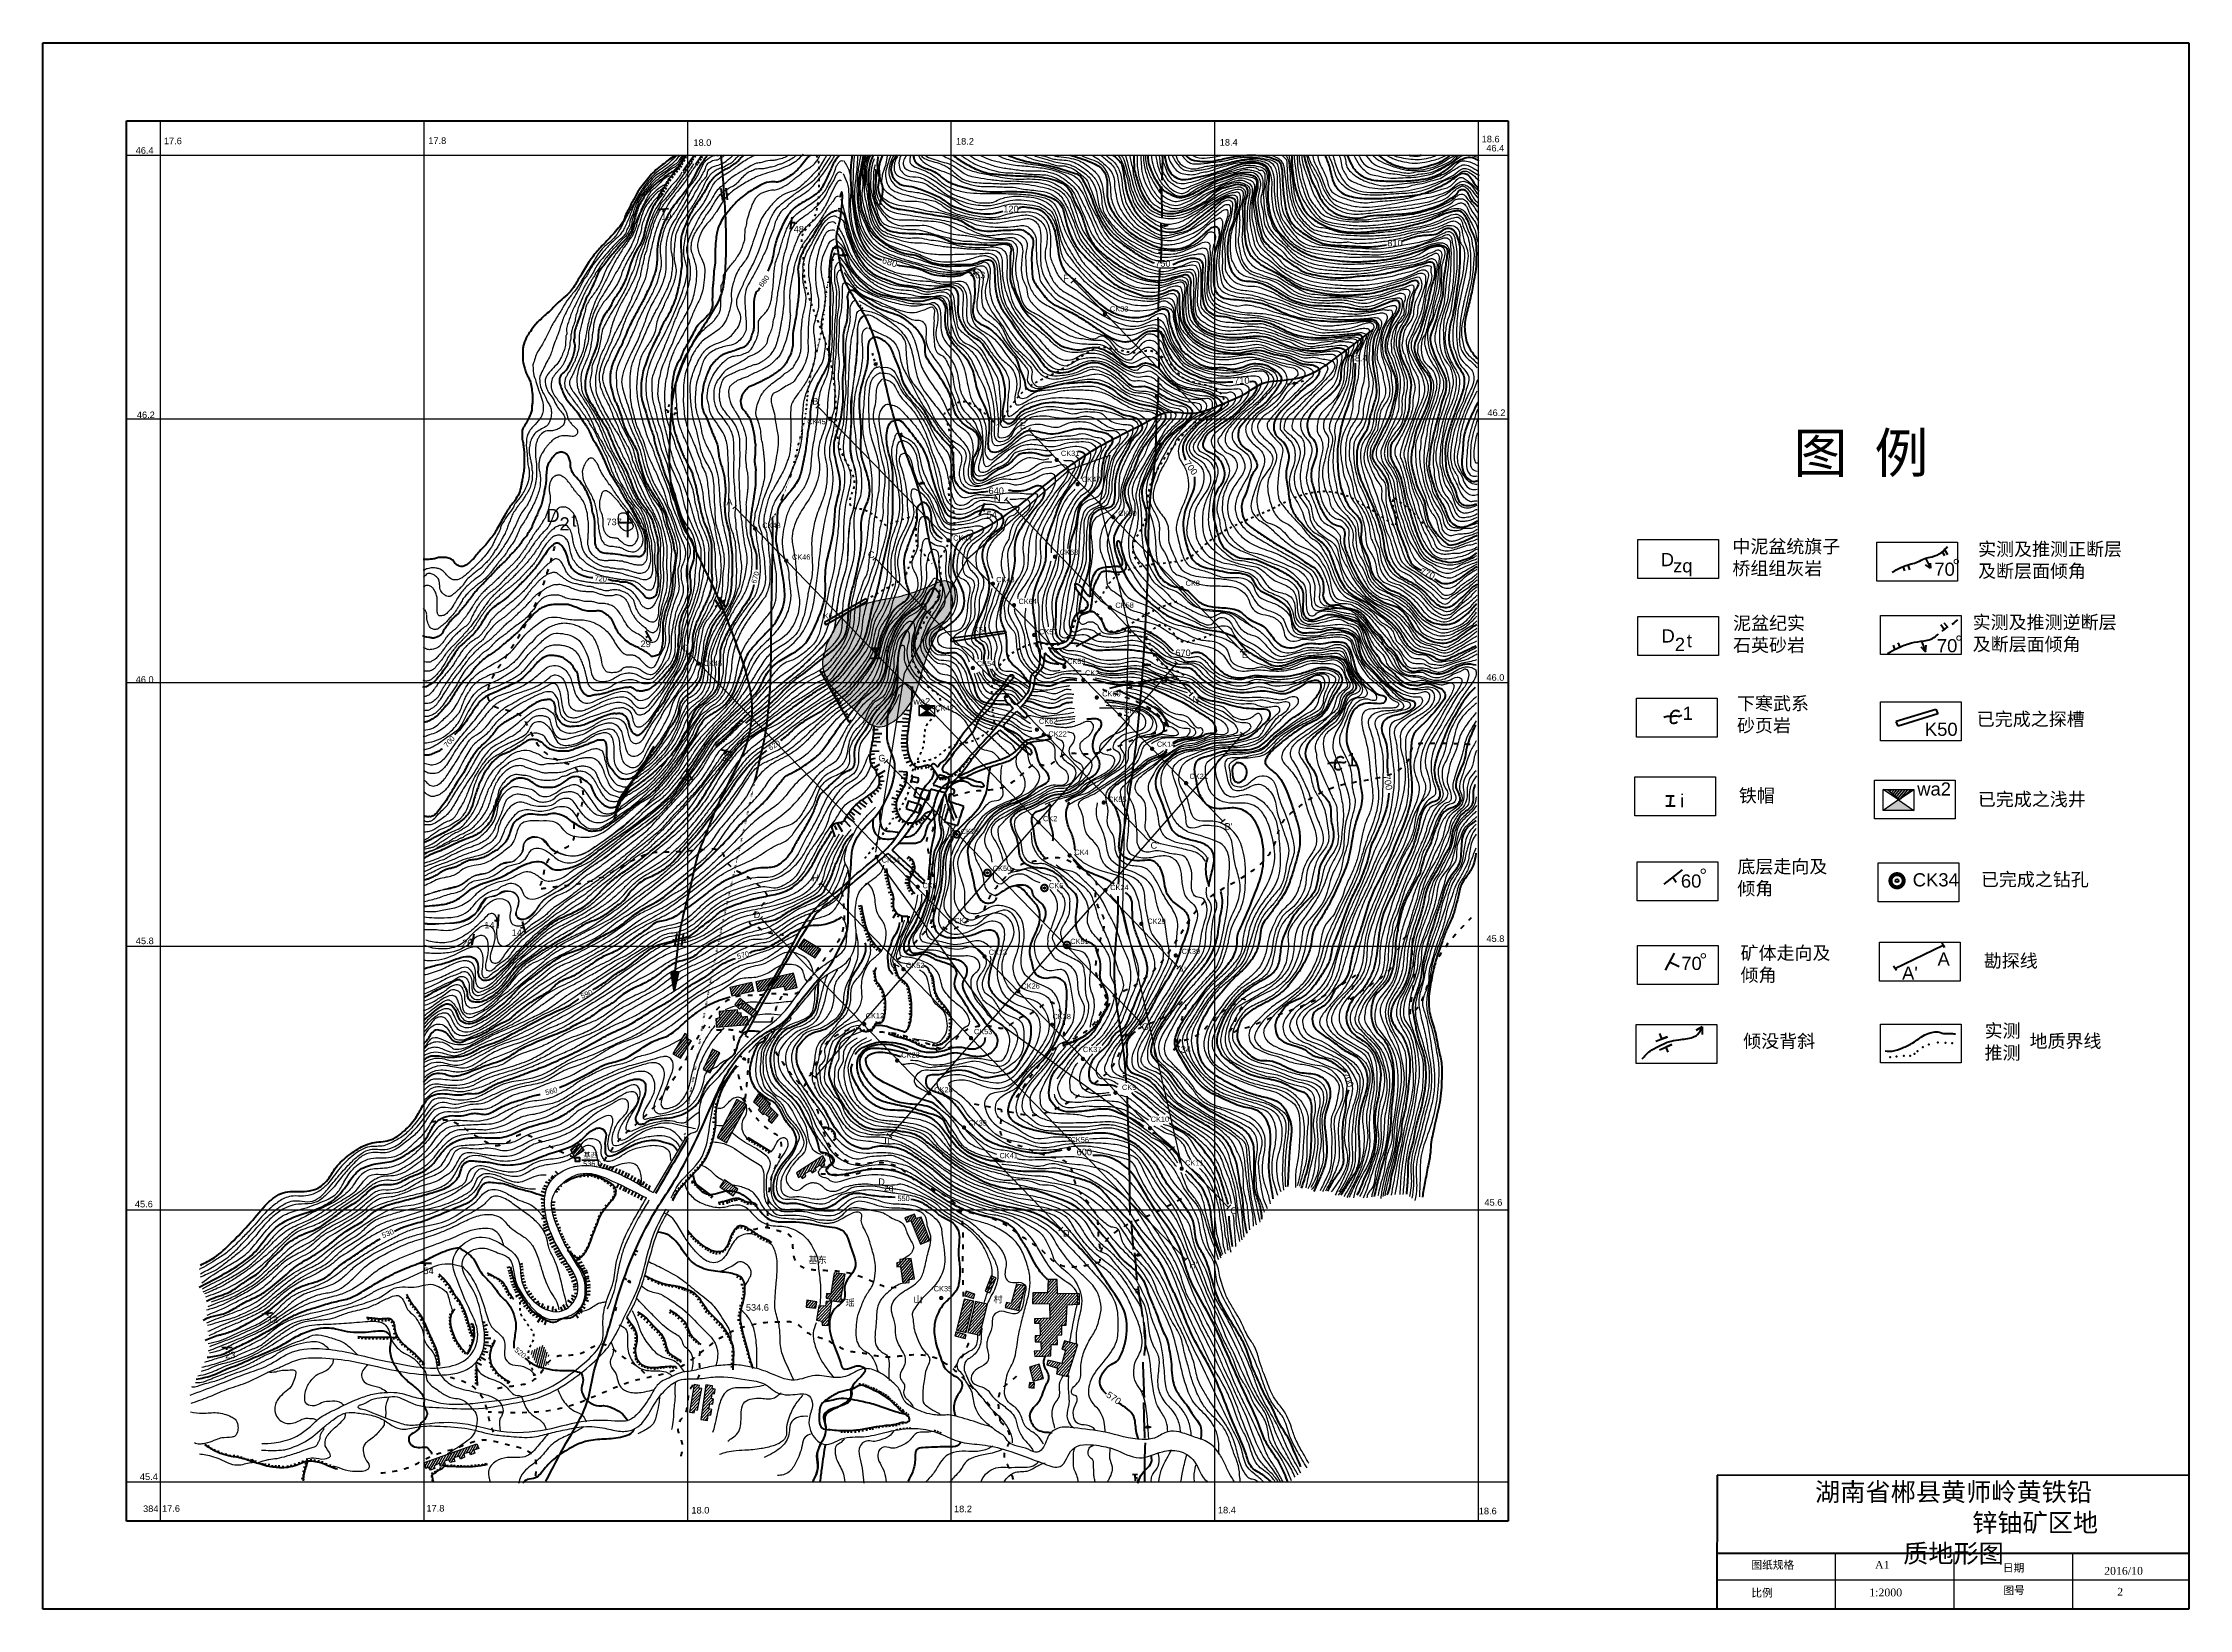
# Model space of a CAD drawing. Header units: millimetres. Extents: x 417511 to 419139, y 2845303 to 2846491.
import ezdxf

# ---------------------------------------------------------------- set-up
doc = ezdxf.new("R2010")
doc.units = ezdxf.units.MM
doc.header["$LTSCALE"] = 0.3
doc.linetypes.add('ACAD_ISO03W100', pattern=[30, 12, -18])
doc.linetypes.add('ACAD_ISO07W100', pattern=[3, 0, -3])
for name, color, linetype in [('图例', 7, 'Continuous'), ('图框+网格线', 7, 'Continuous'), ('无效', 7, 'Continuous'), ('无效1', 7, 'Continuous'), ('注释', 7, 'Continuous'), ('铁帽', 7, 'Continuous')]:
    doc.layers.add(name, color=color, linetype=linetype)
doc.styles.get("Standard").update_dxf_attribs({"font": 'arial.ttf'})
doc.linetypes.add('TRACKS', pattern='A,3.81,[130,ltypeshp.shx,S=6.35,R=0,X=0,Y=0],3.81', length=7.62)
pattern_1 = [(46, (416715.6195, 2844119.079), (-1.1419519, 1.1027702), [])]
pattern_2 = [(48, (416715.6195, 2844119.079), (-1.1797424, 1.0622448), [])]
pattern_3 = [(60, (416715.6195, 2844119.079), (-1.3748153, 0.79375), [])]
pattern_4 = [(50, (416715.6195, 2844119.079), (-1.2160956, 1.0204253), [])]
pattern_5 = [(50, (416712.984, 2844305.138), (-1.21609555, 1.0204253), [])]

msp = doc.modelspace()

# ---------------------------------------------------------------- texts
at = {"layer": '图例', "lineweight": 50, "char_height": 4, "attachment_point": 1}
for s, width, heights, insert, rotation in [('680', 12.748, [0], (418053.8, 2846308.2), 53.266), ('720', 135.145, [23.1], (417929.9, 2846087.6), 352.7766), ('670', 13.102, [0], (418048.3, 2846082.1), 73.4373), ('700', 31.66, [0], (417814.8, 2845959.2), 48.5221), ('620', 21.78, [0], (418060.9, 2845957.9), 31.3196), ('570', 12.164, [0], (418037.2, 2845800.2), 15.3449), ('590', 15.1, [0], (417918.5, 2845770.1), 21.1179), ('560', 9.981, [0], (417891.8, 2845697), 14.9263), ('530', 12.317, [0], (417767.7, 2845588.4), 22.6126), ('520', 10.358, [0], (417871, 2845502.4), 320.2778)]:
    msp.add_mtext_dynamic_manual_height_columns(s, width=width, gutter_width=25, heights=heights, dxfattribs=dict(at, insert=insert, rotation=rotation))
at = {"layer": '图例', "linetype": 'ByBlock', "lineweight": 50, "attachment_point": 1}
for s, width, insert, char_height in [('{\\fSimSun|b0|i0|c134|p2;图 例}', 229.498, (418839.2, 2846195.4), 30), ('{\\fSimSun|b0|i0|c134|p2;中泥盆统旗子桥组组灰岩}', 86.382, (418792.8, 2846114.5), 10), ('{\\fSimSun|b0|i0|c134|p2;实测及推测正断层及断层面倾角}', 121.805, (418979.2, 2846112.5), 10), ('70', 5.196, (418946, 2846097.2), 10), ('{\\fSimSun|b0|i0|c134|p2;。}', 3.569, (418960, 2846106.8), 10), ('{\\fSimSun|b0|i0|c134|p2;泥盆纪实石英砂岩}', 64.695, (418793.3, 2846056.3), 10), ('{\\fSimSun|b0|i0|c134|p2;实测及推测逆断层及断层面倾角}', 117.11, (418975.1, 2846057), 10), ('70', 5.196, (418947.9, 2846039.2), 10), ('{\\fSimSun|b0|i0|c134|p2;。}', 3.569, (418962, 2846048.7), 10), ('i', 4.65, (418150, 2846033.5), 10), ('{\\fSimSun|b0|i0|c134|p2;下寒武系砂页岩}', 62.765, (418796.3, 2845995.4), 10), ('K50', 12.129, (418938.8, 2845975.8), 10), ('{\\fSimSun|b0|i0|c134|p2;已完成之探槽}', 107.702, (418978.2, 2845983.5), 10), ('{\\fSimSun|b0|i0|c134|p2;铁帽}', 60.813, (418797.7, 2845925.5), 10), ('wa2', 13.385, (418933, 2845930.5), 10), ('{\\fSimSun|b0|i0|c134|p2;已完成之浅井}', 143.414, (418979, 2845922.7), 10), ('i', 4.65, (418753.2, 2845921.5), 10), ('60', 5.497, (418753.7, 2845860.7), 10), ('{\\fSimSun|b0|i0|c134|p2;。}', 3.569, (418768, 2845871.9), 10), ('{\\fSimSun|b0|i0|c134|p2;底层走向及倾角}', 75.737, (418796.6, 2845871.7), 10), ('CK34', 8.732, (418929.6, 2845861.6), 10), ('{\\fSimSun|b0|i0|c134|p2;已完成之钻孔}', 116.054, (418981.3, 2845861.9), 10), ('70', 5.196, (418754, 2845798.2), 10), ('{\\fSimSun|b0|i0|c134|p2;。}', 3.569, (418768.1, 2845807.7), 10), ('{\\fSimSun|b0|i0|c134|p2;矿体走向及倾角}', 78.631, (418799, 2845806.1), 10), ('A', 5.841, (418948.4, 2845801.5), 10), ('{\\fSimSun|b0|i0|c134|p2;勘探线}', 110.576, (418983.5, 2845800.2), 10), ("A'", 4.992, (418921.5, 2845790.8), 10), ('{\\fSimSun|b0|i0|c134|p2;实测}\\P{\\fSimSun|b0|i0|c134|p2;推测}', 32.714, (418984.1, 2845747.1), 10), ('{\\fSimSun|b0|i0|c134|p2;倾没背斜}', 76.562, (418801, 2845739.3), 10), ('{\\fSimSun|b0|i0|c134|p2;地质界线}', 73.962, (419018.2, 2845739.3), 10)]:
    msp.add_mtext_dynamic_manual_height_columns(s, width=width, gutter_width=25, heights=[0], dxfattribs=dict(at, insert=insert, char_height=char_height))
at = {"layer": '图例', "linetype": 'ByBlock', "lineweight": -3, "char_height": 10, "attachment_point": 1}
for s, width, insert in [('D', 12.24, (417893, 2846138)), ('2', 12.421, (417903, 2846131.6)), ('^It', 7.246, (417912.1, 2846134.5)), ('D', 6.432, (418738.4, 2846104.5)), ('zq', 19.322, (418747.8, 2846099.8)), ('D', 12.24, (418739, 2846046.6)), ('2', 12.421, (418749.1, 2846040.2)), ('^It', 7.246, (418758.2, 2846043.1)), ('1', 5.975, (418755, 2845987.9)), ('1', 5.975, (418500.3, 2845952.8))]:
    msp.add_mtext_dynamic_manual_height_columns(s, width=width, gutter_width=25, heights=[0], dxfattribs=dict(at, insert=insert))
at = {"layer": '图例', "lineweight": 50, "insert": (418159.4, 2845616.9), "char_height": 4, "attachment_point": 1}
msp.add_mtext_dynamic_manual_height_columns('550', width=12.278, gutter_width=25, heights=[0], dxfattribs=at)
at = {"layer": '图框+网格线', "linetype": 'ByBlock', "lineweight": 50, "insert": (418848.2, 2845399.3), "char_height": 14, "attachment_point": 1}
msp.add_mtext_dynamic_manual_height_columns('\\pxqc;{\\fSimSun|b0|i0|c134|p2;湖南省郴县黄师岭黄铁铅               锌铀矿区地质地形图}', width=224.707, gutter_width=25, heights=[74.2], dxfattribs=at)
at = {"layer": '图框+网格线', "color": 0, "linetype": 'ByBlock', "lineweight": -3, "attachment_point": 1}
for s, width, insert, char_height in [('{\\fSimSun|b0|i0|c134|p2;图纸规格}', 61.791, (418807.2, 2845339.9), 5.951), ('{\\fTimes New Roman|b0|i0|c186|p18;A\\fTimes New Roman|b0|i0|c0|p18;1}', 61.791, (418901, 2845339.9), 5.951), ('{\\fSimSun|b0|i0|c134|p2;日期}', 32.688, (418998, 2845337.7), 5.951), ('{\\fTimes New Roman|b0|i0|c186|p18;201\\fTimes New Roman|b0|i0|c0|p18;6\\fTimes New Roman|b0|i0|c186|p18;/\\fTimes New Roman|b0|i0|c0|p18;10}', 32.688, (419074.8, 2845335.4), 5.9506), ('{\\fSimSun|b0|i0|c134|p2;比例}', 32.688, (418807.2, 2845318.7), 5.951), ('{\\fTimes New Roman|b0|i0|c186|p18;1:\\fTimes New Roman|b0|i0|c0|p18;2000}', 32.688, (418896.6, 2845319), 5.951), ('{\\fSimSun|b0|i0|c134|p2;图号}', 32.688, (418998.4, 2845320.6), 5.951), ('{\\fSimSun|b0|i0|c134|p2;      \\fTimes New Roman|b0|i0|c0|p18;2}', 57.348, (419060.4, 2845319.5), 5.951)]:
    msp.add_mtext_dynamic_manual_height_columns(s, width=width, gutter_width=25, heights=[0], dxfattribs=dict(at, insert=insert, char_height=char_height))
at = {"layer": '无效', "lineweight": 50, "char_height": 5, "attachment_point": 1}
for s, insert, width in [('120', (418239.7, 2846367.9), 11.946), ('750', (418354.9, 2846326.7), 10.466), ('738.4', (418498.6, 2846254.9), 15.233), ('640', (418228.5, 2846154.2), 11.809), ('670', (418370.2, 2846031.3), 12.871), ('600', (418295.3, 2845652.6), 13.43)]:
    msp.add_mtext(s, dxfattribs=dict(at, insert=insert, width=width))
at = {"layer": '无效', "lineweight": 50, "insert": (418531, 2846342.1), "char_height": 5, "attachment_point": 1}
msp.add_mtext('810', dxfattribs=at)
at = {"layer": '无效', "lineweight": 50, "char_height": 5, "attachment_point": 1}
for s, insert, width, rotation in [('680', (418148.8, 2846329.4), 13.886, 341.5845), ('700', (418380.7, 2846175.4), 8.761, 305.5685), ('770', (418557.1, 2846093.5), 10.984, 336.825), ('700', (418532.9, 2845936.6), 9.49, 280.551), ('700', (418501.2, 2845711.4), 5.675, 293.9866), ('570', (418320.1, 2845468.9), 9.989, 325.3351)]:
    msp.add_mtext(s, dxfattribs=dict(at, insert=insert, width=width, rotation=rotation))
at = {"layer": '无效', "lineweight": -3, "insert": (418414.8, 2846237.9), "char_height": 5, "width": 12.046, "attachment_point": 1}
msp.add_mtext('710', dxfattribs=at)
at = {"layer": '注释', "lineweight": 50, "ltscale": 0.5, "attachment_point": 1}
for s, width, insert, char_height in [('46.4', 15.106, (417581.5, 2846412.4), 5), ('17.6', 11.257, (417602.9, 2846419.6), 5), ('17.8', 11.257, (417803.5, 2846419.8), 5), ('18.0', 11.257, (418004.6, 2846418.3), 5), ('18.2', 11.257, (418203.8, 2846419.3), 5), ('18.4', 11.257, (418403.9, 2846418.5), 5), ('18.6', 11.257, (418602.6, 2846421), 5), ('46.4', 15.106, (418606.1, 2846414.1), 5), ('19', 10.604, (417980.2, 2846362.1), 5), ('48', 5.739, (418080.7, 2846352.6), 5), ('46.2', 15.106, (417582.4, 2846211.8), 5), ('46.2', 15.106, (418607, 2846213.4), 5), ('54', 8.052, (418227, 2846136), 5), ('737', 12.973, (417938.6, 2846130.6), 5), ('29', 13.247, (417964.5, 2846038.1), 5), ('46.0', 15.106, (417581.5, 2846011), 5), ('46.0', 15.106, (418606.2, 2846012.6), 5), ('45.8', 15.106, (417581.6, 2845812.8), 5), ('26', 7.379, (417829.1, 2845811.2), 5), ('14', 9.019, (417846, 2845824.7), 5), ('14', 7.858, (417866.7, 2845819), 5), ('45.8', 15.106, (418606.2, 2845814.5), 5), ('34', 5.382, (418374.3, 2845730.4), 5), ('{\\fSimSun|b0|i0|c134|p2;基西}', 15.26, (417921.1, 2845649.6), 4), ('536.0', 10.895, (417920.9, 2845643.2), 4), ('D', 18.811, (418144.8, 2845630.1), 5), ('zq', 13.961, (418149.2, 2845625.4), 5), ('45.6', 15.106, (418604.7, 2845614.4), 5), ('45.6', 15.106, (417580.9, 2845613.1), 5), ('{\\fSimSun|b0|i0|c134|p2;基东}', 13.498, (418091.8, 2845570.8), 5), ('54', 9.021, (417799.8, 2845562.5), 5), ('{\\fSimSun|b0|i0|c134|p2;瑶}', 13.526, (418119.9, 2845538.3), 5), ('{\\fSimSun|b0|i0|c134|p2;山}', 9.42, (418171.4, 2845540.9), 5), ('{\\fSimSun|b0|i0|c134|p2;村}', 7.657, (418232.2, 2845540.9), 5), ('12', 7.186, (417681.8, 2845525.3), 5), ('23', 11.563, (417649.4, 2845498.6), 5), ('45.4', 15.106, (417584.7, 2845406.3), 5), ('384', 10.799, (417587.1, 2845382), 5), ('17.6', 11.257, (417601.5, 2845382.2), 5), ('17.8', 11.257, (417802.1, 2845382.4), 5), ('18.0', 11.257, (418003.1, 2845380.9), 5), ('18.2', 11.257, (418202.3, 2845381.9), 5), ('18.4', 11.257, (418402.5, 2845381), 5), ('18.6', 11.257, (418600.4, 2845380.3), 5)]:
    msp.add_mtext_dynamic_manual_height_columns(s, width=width, gutter_width=25, heights=[0], dxfattribs=dict(at, insert=insert, char_height=char_height))
at = {"layer": '注释', "linetype": 'ACAD_ISO03W100', "lineweight": 50, "ltscale": 0.5, "char_height": 5, "attachment_point": 1}
for s, width, insert in [('63', 7.872, (418218.2, 2846317.9)), ('F ', 12.563, (418285.1, 2846315.6)), ("F' ", 12.563, (418392.9, 2846208.2)), ('{\\fSimSun|b0|i0|c134|p2;Ⅰ}', 16.27, (418093.2, 2845703.2)), ('{\\fSimSun|b0|i0|c134|p2;Ⅱ}', 15.654, (418147.9, 2845660.9)), ('534.6', 13.659, (418044.4, 2845534.7))]:
    msp.add_mtext_dynamic_manual_height_columns(s, width=width, gutter_width=25, heights=[0], dxfattribs=dict(at, insert=insert))
at = {"layer": '注释', "lineweight": -3, "ltscale": 0.5, "attachment_point": 1}
for s, width, insert, char_height in [('CK33', 10.586, (418320.6, 2846291.7), 4), ('B', 7.136, (418094.8, 2846222.1), 5), ('CK45', 10.586, (418091, 2846206.1), 4), ('E', 7.136, (418252.2, 2846203.5), 5), ('CK31', 10.586, (418283.4, 2846182.1), 4), ('CK47', 10.586, (418299.3, 2846162.3), 4), ('A', 7.136, (418029.6, 2846145.7), 5), ('N', 7.136, (418232.6, 2846148.4), 5), ('CK30', 10.586, (418326.9, 2846136.6), 4), ('CK48', 10.586, (418056.8, 2846127.4), 4), ('CK46', 10.586, (418079.4, 2846103.4), 4), ('C', 7.136, (418137, 2846105.7), 5), ('CK44', 10.586, (418201.7, 2846117.9), 4), ('CK63', 10.586, (418282.5, 2846107.1), 4), ('CK43', 10.586, (418234.3, 2846086.3), 4), ('CK8', 10.586, (418378, 2846083.6), 4), ('K6', 10.586, (418103.4, 2846058.8), 4), ('CK64', 10.586, (418251.2, 2846069.8), 4), ('CK58', 10.586, (418324.7, 2846066.9), 4), ('K54', 10.586, (418217.4, 2846048.3), 4), ('CK57', 10.586, (418266.8, 2846046.8), 4), ('C', 7.136, (417995.9, 2846034.9), 5), ('CK45', 10.586, (418012.4, 2846022.8), 4), ('CK54', 10.586, (418219.6, 2846022.7), 4), ('CK59', 10.586, (418288.1, 2846024.3), 4), ("E'", 7.136, (418420.6, 2846029.8), 5), ('CK2', 10.586, (418301.7, 2846015.5), 4), ('wa2', 9.247, (418171.4, 2845994.5), 5), ('CK42', 10.586, (418188.1, 2845988.8), 4), ('CK60', 10.586, (418314.7, 2845999.7), 4), ("N'", 7.136, (418383.2, 2845996), 5), ('CK62', 10.586, (418266.7, 2845978.9), 4), ('CK5', 10.586, (418331.5, 2845986.9), 4), ('CK22', 10.586, (418273.9, 2845969.3), 4), ('CK14', 10.586, (418356.2, 2845961.5), 4), ('G', 7.136, (418144.9, 2845951.4), 5), ('CK21', 10.586, (418380.9, 2845937.1), 4), ('CK55', 10.586, (418319.2, 2845919.6), 4), ('CK25', 10.586, (418207.4, 2845895.3), 4), ('CK2', 10.586, (418269.8, 2845905), 4), ("B'", 7.136, (418407.6, 2845899.6), 5), ('CK4', 10.586, (418293.6, 2845879.5), 4), ("C'", 7.136, (418351.4, 2845885.2), 5), ('H', 7.136, (418094.5, 2845860.5), 5), ('CK34', 10.586, (418147.4, 2845873.7), 4), ('CK50', 10.586, (418231.7, 2845867.3), 4), ('CK3', 10.586, (418178.4, 2845854.2), 4), ('CK6', 10.586, (418274.3, 2845854.2), 4), ('CK24', 10.586, (418320.8, 2845852.8), 4), ('D', 7.136, (418050.3, 2845832.6), 5), ('CK7', 10.586, (418202.5, 2845827.7), 4), ('CK29', 10.586, (418348.9, 2845827.2), 4), ('CK51', 10.586, (418290.5, 2845811.9), 4), ('CK52', 10.586, (418165.9, 2845793.7), 4), ('CK13', 10.586, (418228.6, 2845803.7), 4), ('CK39', 10.586, (418375, 2845804.3), 4), ('CK26', 10.586, (418253.4, 2845778), 4), ("A'", 7.136, (418372.2, 2845790.7), 5), ('CK12', 10.586, (418135.3, 2845755.5), 4), ('CK38', 10.586, (418277, 2845754.9), 4), ("G'", 7.136, (418344.7, 2845747.7), 5), ('CK53', 10.586, (418217.4, 2845743.5), 4), ('CK37', 10.586, (418300.1, 2845729.9), 4), ('CK23', 10.586, (418162.3, 2845725.8), 4), ('CK28', 10.586, (418187.3, 2845699.4), 4), ('CK9', 10.586, (418329.7, 2845701.2), 4), ('CK39', 10.586, (418213.2, 2845674.1), 4), ('CK10', 10.586, (418351.5, 2845677), 4), ('CK41', 10.586, (418236.8, 2845649.4), 4), ('CK56', 10.586, (418290.7, 2845661.4), 4), ('CK11', 10.586, (418377.6, 2845643.9), 4), ("C'", 7.136, (418411.9, 2845608.1), 5), ("D'", 7.136, (418284.9, 2845591), 5), ("H'", 7.136, (418380.7, 2845567), 5), ('CK35', 10.586, (418186.9, 2845548.4), 4)]:
    msp.add_mtext_dynamic_manual_height_columns(s, width=width, gutter_width=25, heights=[0], dxfattribs=dict(at, insert=insert, char_height=char_height))
at = {"layer": '注释', "lineweight": 70, "ltscale": 0.5, "char_height": 5, "attachment_point": 1}
for s, width, insert in [('32', 11.072, (418025.6, 2845951.9)), ('38', 11.739, (417994.2, 2845934.1))]:
    msp.add_mtext_dynamic_manual_height_columns(s, width=width, gutter_width=25, heights=[0], dxfattribs=dict(at, insert=insert))

# ---------------------------------------------------------------- blocks, each defined once
blk = doc.blocks.new('圈圈')
at = {"layer": '图例', "linetype": 'ByBlock', "lineweight": 50, "const_width": 0.776}
blk.add_lwpolyline([(-1.25, 0, 1), (1.24, 0, 1)], format="xyb", close=True, dxfattribs=at)
at = {"layer": '图例', "linetype": 'ByBlock', "lineweight": 50}
blk.add_circle((-0.01, 0), 0.291, dxfattribs=at)

# ---------------------------------------------------------------- hatches: boundary and pattern name
at = {"layer": '图例', "lineweight": -3, "ltscale": 0.5, "transparency": 33554641}
h = msp.add_hatch(color=256, dxfattribs=at)
h.dxf.hatch_style = 1
h.set_gradient(color1=(255, 255, 255), color2=(0, 0, 0), one_color=1)
h.paths.add_polyline_path([(418907.2, 2845925.2), (418918.9, 2845917.2), (418930.5, 2845925.2)])
h.paths.add_polyline_path([(418907.2, 2845909.2), (418930.5, 2845909.2), (418918.9, 2845917.2)])
h = msp.add_hatch(color=256, dxfattribs=at)
h.dxf.hatch_style = 1
h.set_gradient(color1=(38, 76, 66), color2=(0, 0, 0), one_color=1)
h.paths.add_polyline_path([(418907.2, 2845925.2), (418918.9, 2845917.2), (418930.5, 2845925.2)])
h.paths.add_polyline_path([(418918.9, 2845917.2), (418907.2, 2845909.2), (418930.5, 2845909.2)])
h = msp.add_hatch(color=256, dxfattribs=at)
h.dxf.hatch_style = 1
h.paths.add_polyline_path([(418907.2, 2845925.2), (418918.9, 2845917.2), (418930.5, 2845925.2)])
h.paths.add_polyline_path([(418930.5, 2845909.2), (418918.9, 2845917.2), (418907.2, 2845909.2)])
at = {"layer": '注释', "lineweight": -3, "ltscale": 0.5, "transparency": 33554641}
h = msp.add_hatch(color=256, dxfattribs=at)
h.dxf.hatch_style = 1
h.paths.add_polyline_path([(418361.7, 2846353.9), (418361.7, 2846352.2), (418364.8, 2846353)])
h = msp.add_hatch(color=256, dxfattribs=at)
h.dxf.hatch_style = 1
h.paths.add_polyline_path([(418117.6, 2846331.4), (418117.6, 2846329.7), (418120.7, 2846330.5)])
at = {"layer": '注释', "linetype": 'ACAD_ISO03W100', "lineweight": 50, "ltscale": 0.5, "transparency": 33554641}
h = msp.add_hatch(color=256, dxfattribs=at)
h.dxf.hatch_style = 1
h.paths.add_polyline_path([(418143.5, 2846248.9), (418141.6, 2846248.2), (418143.6, 2846245.3)])
h = msp.add_hatch(color=256, dxfattribs=at)
h.dxf.hatch_style = 1
h.paths.add_polyline_path([(418455.3, 2846232.2), (418461, 2846234), (418461.6, 2846232.7)])
at = {"layer": '注释', "lineweight": -3, "ltscale": 0.5, "transparency": 33554641}
h = msp.add_hatch(color=256, dxfattribs=at)
h.dxf.hatch_style = 1
h.paths.add_polyline_path([(418357.9, 2846188), (418357.9, 2846186.3), (418361, 2846187.1)])
h = msp.add_hatch(color=256, dxfattribs=at)
h.dxf.hatch_style = 1
h.paths.add_polyline_path([(418177, 2846158.3), (418177, 2846156.6), (418180.1, 2846157.4)])
h = msp.add_hatch(color=256, dxfattribs=at)
h.dxf.hatch_style = 1
h.paths.add_polyline_path([(418348.4, 2846020.5), (418348.5, 2846018.8), (418351.6, 2846019.6)])
h = msp.add_hatch(color=256, dxfattribs=at)
h.dxf.hatch_style = 1
h.set_gradient(color1=(255, 255, 255), color2=(0, 0, 0), one_color=1)
h.paths.add_polyline_path([(418175.9, 2845988.9), (418181.7, 2845984.9), (418187.5, 2845988.9)])
h.paths.add_polyline_path([(418175.9, 2845980.9), (418187.5, 2845980.9), (418181.7, 2845984.9)])
h = msp.add_hatch(color=256, dxfattribs=at)
h.dxf.hatch_style = 1
h.set_gradient(color1=(38, 76, 66), color2=(0, 0, 0), one_color=1)
h.paths.add_polyline_path([(418175.9, 2845988.9), (418181.7, 2845984.9), (418187.5, 2845988.9)])
h.paths.add_polyline_path([(418181.7, 2845984.9), (418175.9, 2845980.9), (418187.5, 2845980.9)])
h = msp.add_hatch(color=256, dxfattribs=at)
h.dxf.hatch_style = 1
h.paths.add_polyline_path([(418175.9, 2845988.9), (418181.7, 2845984.9), (418187.5, 2845988.9)])
h.paths.add_polyline_path([(418187.5, 2845980.9), (418181.7, 2845984.9), (418175.9, 2845980.9)])
h = msp.add_hatch(color=256, dxfattribs=at)
h.dxf.hatch_style = 1
h.paths.add_polyline_path([(418181, 2845988.9), (418183.6, 2845986.2), (418187.5, 2845988.9)])
h.paths.add_polyline_path([(418181.7, 2845984.9), (418183.6, 2845986.2), (418181, 2845988.9), (418175.9, 2845988.9)])
edge = h.paths.add_edge_path()
edge.add_line((418181.7, 2845984.9), (418175.9, 2845980.9))
edge.add_line((418175.9, 2845980.9), (418187.2, 2845980.9))
edge.add_spline(control_points=[(418187.2, 2845980.9), (418187.2, 2845980.9), (418187.3, 2845981), (418187.3, 2845981)], knot_values=[20.396171, 20.396171, 20.396171, 20.396171, 20.485405, 20.485405, 20.485405, 20.485405], degree=3, periodic=0)
edge.add_line((418187.3, 2845981), (418181.7, 2845984.9))
at = {"layer": '注释', "lineweight": -3, "ltscale": 0.5}
h = msp.add_hatch(dxfattribs=at)
h.set_pattern_fill('ANSI31', color=256, scale=0.5, angle=5)
h.set_pattern_definition(pattern_4)
h.paths.add_polyline_path([(418045.1, 2845685.9), (418037.5, 2845689.9), (418022.7, 2845661.2), (418029.8, 2845657.2)])
h.paths.add_polyline_path([(418062, 2845685), (418063, 2845686.6), (418053.9, 2845694.3), (418050.1, 2845688.2), (418054.9, 2845683.9), (418053.9, 2845681.9), (418057.3, 2845678.5), (418059, 2845679.2), (418062.4, 2845676), (418061.3, 2845674.3), (418064.2, 2845671.9), (418069, 2845678)])
h.paths.add_polyline_path([(418024.7, 2845725.4), (418019.2, 2845728.1), (418011.9, 2845712.7), (418017.3, 2845710.2)])
h.paths.add_polyline_path([(418003.1, 2845734.5), (417999.3, 2845736.6), (418000.7, 2845738.7), (417998, 2845740.1), (417989.1, 2845724.6), (417994.9, 2845721.2)])
h.paths.add_polyline_path([(418045.7, 2845752.8), (418041.2, 2845752.4), (418040.8, 2845755.6), (418038.4, 2845755.5), (418038.1, 2845758), (418024.2, 2845756.8), (418024.5, 2845751.8), (418021.5, 2845751.2), (418022.1, 2845744.9), (418046.3, 2845746.8)])
h.paths.add_polyline_path([(418039.8, 2845766.5), (418036.1, 2845761.9), (418039.6, 2845758.5), (418040.9, 2845759.8), (418050.8, 2845752.5), (418053.2, 2845755.9)])
h.paths.add_polyline_path([(418048.7, 2845778.9), (418032.6, 2845775.1), (418033.9, 2845768.4), (418050.1, 2845772.1)])
h.paths.add_polyline_path([(418080.5, 2845785.8), (418051.9, 2845779.2), (418053.4, 2845771.8), (418073.3, 2845776), (418074.2, 2845772.8), (418083.2, 2845775)])
h.paths.add_polyline_path([(418088.3, 2845811.7), (418084.1, 2845805.6), (418096.9, 2845797.5), (418101.2, 2845803.7)])
at = {"layer": '注释', "lineweight": 50, "ltscale": 0.5, "transparency": 33554641}
h = msp.add_hatch(color=256, dxfattribs=at)
h.dxf.hatch_style = 1
h.paths.add_polyline_path([(417993.2, 2845786.8), (417990.6, 2845786.8), (417987.8, 2845786.7), (417990, 2845772.6)])
at = {"layer": '注释', "lineweight": -3, "ltscale": 0.5, "transparency": 33554641}
h = msp.add_hatch(color=256, dxfattribs=at)
h.dxf.hatch_style = 1
h.paths.add_polyline_path([(418334.6, 2845739.3), (418331.7, 2845739.6), (418332.1, 2845737.8)])
at = {"layer": '注释', "linetype": 'ACAD_ISO03W100', "lineweight": 50, "ltscale": 0.5, "transparency": 33554641}
h = msp.add_hatch(dxfattribs=at)
h.set_pattern_fill('ANGLE', color=256, scale=2)
h.set_pattern_definition([(0, (416715.62, 2844119.079), (0, 13.97), [10.16, -3.81]), (90, (416715.62, 2844119.079), (-13.97, 9e-16), [10.16, -3.81])])
h.paths.add_polyline_path([(418043.1, 2845721.8), (418041.9, 2845720.5), (418044.4, 2845719.7)])
h = msp.add_hatch(color=256, dxfattribs=at)
h.dxf.hatch_style = 1
h.paths.add_polyline_path([(418043.1, 2845721.8), (418041.9, 2845720.5), (418044.4, 2845719.7)])
at = {"layer": '注释', "lineweight": -3, "ltscale": 0.5}
h = msp.add_hatch(dxfattribs=at)
h.set_pattern_fill('ANSI31', color=256, scale=0.5, angle=5)
h.set_pattern_definition(pattern_4)
h.paths.add_polyline_path([(417918.5, 2845656.3), (417911.3, 2845651.7), (417914.2, 2845646.7), (417921.7, 2845651.6)])
h = msp.add_hatch(dxfattribs=at)
h.set_pattern_fill('ANSI31', color=256, scale=0.5, angle=15)
h.set_pattern_definition(pattern_3)
h.paths.add_polyline_path([(418104.9, 2845643.7), (418102.8, 2845647.2), (418082.7, 2845634.3), (418084.4, 2845630.7), (418086.4, 2845631.7), (418087.1, 2845630.1), (418090, 2845631.7), (418089, 2845633.8), (418093.5, 2845636.2), (418094.6, 2845634.3), (418097.7, 2845636.4), (418096.9, 2845637.8), (418100.4, 2845640.5), (418101.8, 2845638.8), (418104.2, 2845640.7), (418103.5, 2845642.2)])
h = msp.add_hatch(dxfattribs=at)
h.set_pattern_fill('ANSI31', color=256, scale=0.5, angle=1)
h.set_pattern_definition(pattern_1)
h.paths.add_polyline_path([(418028.1, 2845628.9), (418024.7, 2845623.8), (418034.7, 2845617), (418038.4, 2845621.9)])
h = msp.add_hatch(dxfattribs=at)
h.set_pattern_fill('ANSI31', color=256, scale=0.5, angle=10)
h.set_pattern_definition([(55, (416715.6195, 2844119.079), (-1.3004039, 0.9105526), [])])
h.paths.add_polyline_path([(418177.3, 2845600.8), (418173.6, 2845599.7), (418172.4, 2845602.9), (418165.1, 2845600.1), (418166.6, 2845596.8), (418169.5, 2845598.1), (418176.8, 2845580.2), (418183.9, 2845583)])
h = msp.add_hatch(dxfattribs=at)
h.set_pattern_fill('ANSI31', color=256, scale=0.5, angle=5)
h.set_pattern_definition(pattern_4)
h.paths.add_polyline_path([(418169.7, 2845569.3), (418161.3, 2845568.5), (418161.3, 2845566.6), (418158.9, 2845566.1), (418159, 2845562.9), (418161.8, 2845563.2), (418163.4, 2845550.6), (418168.3, 2845551.1), (418168.2, 2845553.4), (418172.2, 2845554)])
at = {"layer": '注释', "lineweight": -3, "ltscale": 0.5, "transparency": 33554641}
h = msp.add_hatch(color=256, dxfattribs=at)
h.dxf.hatch_style = 1
h.paths.add_polyline_path([(418341.3, 2845573), (418341.3, 2845571.2), (418344.5, 2845572)])
at = {"layer": '注释', "linetype": 'ACAD_ISO03W100', "lineweight": 50, "ltscale": 0.5, "transparency": 33554641}
h = msp.add_hatch(dxfattribs=at)
h.set_pattern_fill('ANGLE', color=256, scale=2)
h.set_pattern_definition([(0, (416628.439, 2843950.173), (0, 13.97), [10.16, -3.81]), (90, (416628.439, 2843950.173), (-13.97, 9e-16), [10.16, -3.81])])
h.paths.add_polyline_path([(417955.9, 2845552.9), (417954.8, 2845551.6), (417957.2, 2845550.8)])
h = msp.add_hatch(color=256, dxfattribs=at)
h.dxf.hatch_style = 1
h.paths.add_polyline_path([(417955.9, 2845552.9), (417954.8, 2845551.6), (417957.2, 2845550.8)])
at = {"layer": '注释', "lineweight": -3, "ltscale": 0.5}
h = msp.add_hatch(dxfattribs=at)
h.set_pattern_fill('ANSI31', color=256, scale=0.5, angle=5)
h.set_pattern_definition(pattern_4)
h.paths.add_polyline_path([(418119.6, 2845557.4), (418111.4, 2845558.5), (418108.8, 2845542.5), (418105.5, 2845542.7), (418105.2, 2845539.3), (418107.9, 2845538.8), (418108.1, 2845537.6), (418117.3, 2845536.3), (418117.8, 2845538.3), (418116.5, 2845538.6)])
h = msp.add_hatch(dxfattribs=at)
h.set_pattern_fill('ANSI31', color=256, scale=0.5, angle=3)
h.set_pattern_definition(pattern_2)
h.paths.add_polyline_path([(418217.4, 2845537), (418210, 2845538.4), (418204.3, 2845514.9), (418211.4, 2845513.3)])
h.paths.add_polyline_path([(418211.6, 2845511.5), (418203.7, 2845513.7), (418202.8, 2845510.8), (418210.8, 2845508.6)])
h.paths.add_polyline_path([(418218, 2845542.4), (418211.6, 2845544.5), (418210.4, 2845541), (418217, 2845539)])
h.paths.add_polyline_path([(418227.7, 2845534.7), (418218.6, 2845536.7), (418212.9, 2845513.3), (418221.8, 2845511.2)])
h.paths.add_polyline_path([(418234.2, 2845554.6), (418230.6, 2845556.2), (418226, 2845544.6), (418229.5, 2845543.3)])
h.paths.add_polyline_path([(418256.6, 2845548.5), (418249.6, 2845550), (418245.6, 2845535.1), (418242, 2845535.9), (418241, 2845532.1), (418251.5, 2845529.8)])
h.paths.add_polyline_path([(418297.5, 2845542.5), (418280.9, 2845542.9), (418280.6, 2845553.3), (418273.8, 2845553.4), (418273.2, 2845543.2), (418262.1, 2845543.3), (418261.9, 2845535.3), (418274.8, 2845535), (418274.9, 2845524.2), (418263.4, 2845523.7), (418263.3, 2845520.4), (418267.4, 2845520.4), (418267.7, 2845511), (418263.9, 2845510.8), (418263.9, 2845506.2), (418268.2, 2845506.1), (418268.5, 2845499.4), (418263.2, 2845499.1), (418263.5, 2845495.1), (418275.8, 2845495.4), (418276, 2845504), (418280.8, 2845504.2), (418280.5, 2845511.1), (418284, 2845511.4), (418284.1, 2845518.9), (418287.4, 2845518.9), (418288.2, 2845534.1), (418297.4, 2845534.6)])
h.paths.add_polyline_path([(418296.1, 2845504.1), (418286.1, 2845507), (418284.2, 2845500.5), (418286.8, 2845499.7), (418284.2, 2845489.7), (418273.5, 2845492.3), (418272.6, 2845488.6), (418280.9, 2845486.1), (418280.1, 2845481.8), (418288.3, 2845479.8)])
h.paths.add_polyline_path([(418267, 2845489.1), (418259.6, 2845486.8), (418262.4, 2845476.3), (418270.2, 2845478.2)])
h.paths.add_polyline_path([(418263.4, 2845475.1), (418259.6, 2845475.3), (418259.1, 2845471.4), (418263.1, 2845470.9)])
h = msp.add_hatch(dxfattribs=at)
h.set_pattern_fill('ANSI31', color=256, scale=0.5, angle=5)
h.set_pattern_definition(pattern_4)
h.paths.add_polyline_path([(418098.2, 2845536.4), (418090.7, 2845537.7), (418090.1, 2845532.5), (418097.4, 2845531.7)])
h = msp.add_hatch(dxfattribs=at)
h.set_pattern_fill('ANSI31', color=256, scale=0.5, angle=2)
h.set_pattern_definition([(47, (416715.6195, 2844119.079), (-1.161024, 1.0826724), [])])
h.paths.add_polyline_path([(418109.7, 2845536.8), (418105.3, 2845537), (418104.8, 2845533.2), (418099.7, 2845533.4), (418097.9, 2845522.6), (418102.1, 2845521.9), (418102.3, 2845518.8), (418106.7, 2845518.4)])
h = msp.add_hatch(dxfattribs=at)
h.set_pattern_fill('ANSI31', color=256, scale=0.5, angle=30)
h.set_pattern_definition([(75, (416715.6195, 2844119.079), (-1.5334072, 0.4108752), [])])
h.paths.add_polyline_path([(417892.3, 2845493.5), (417895.2, 2845495.5), (417890.8, 2845503.9), (417880.7, 2845498.5), (417887.5, 2845485.5), (417894.7, 2845488.9)])
h = msp.add_hatch(dxfattribs=at)
h.set_pattern_fill('ANSI31', color=256, scale=0.5, angle=1)
h.set_pattern_definition(pattern_1)
h.paths.add_polyline_path([(418001.7, 2845452.8), (418005.1, 2845452.2), (418005.6, 2845454.7), (418007.8, 2845454.3), (418010.9, 2845470.7), (418008.8, 2845471.1), (418009.2, 2845473.1), (418005.1, 2845473.7)])
h = msp.add_hatch(dxfattribs=at)
h.set_pattern_fill('ANSI31', color=256, scale=0.5, angle=3)
h.set_pattern_definition(pattern_2)
h.paths.add_polyline_path([(418018.8, 2845466.9), (418020.7, 2845466.8), (418021.2, 2845470.3), (418018.9, 2845470.7), (418019.2, 2845472.8), (418013.9, 2845473.5), (418010.3, 2845447.3), (418015.3, 2845446.5), (418015.9, 2845450.8), (418017.9, 2845450.5), (418018.6, 2845454.9), (418016.2, 2845455.2), (418017.1, 2845459), (418019.3, 2845458.9), (418019.9, 2845462.7), (418018.3, 2845463.1)])
at = {"layer": '注释', "lineweight": -3, "ltscale": 0.5, "transparency": 33554641}
h = msp.add_hatch(color=256, dxfattribs=at)
h.dxf.hatch_style = 1
h.paths.add_polyline_path([(418348.6, 2845442.4), (418348.6, 2845440.7), (418351.8, 2845441.5)])
at = {"layer": '注释', "lineweight": -3, "ltscale": 0.5}
h = msp.add_hatch(dxfattribs=at)
h.set_pattern_fill('ANSI31', color=256, scale=0.5, angle=15)
h.set_pattern_definition(pattern_3)
h.paths.add_polyline_path([(417826.9, 2845419.3), (417827.9, 2845417.2), (417831, 2845418.7), (417830.4, 2845421.2), (417834.7, 2845422.5), (417835.6, 2845420.4), (417838.8, 2845421.6), (417838.1, 2845424), (417841.7, 2845425.3), (417840.3, 2845428.7), (417800.5, 2845414.5), (417801.6, 2845410), (417803.7, 2845411.1), (417805.1, 2845408.7), (417808.5, 2845410), (417807.9, 2845412.1), (417811.9, 2845414.1), (417812.7, 2845411.5), (417816.3, 2845412.9), (417815.6, 2845415.5), (417819.1, 2845416.6), (417820, 2845414.5), (417823.6, 2845415.3), (417822.9, 2845418.1)])
at = {"layer": '铁帽', "lineweight": -3, "ltscale": 0.5}
h = msp.add_hatch(color=256, dxfattribs=at)
h.dxf.hatch_style = 1
h.set_gradient(color1=(214, 214, 214), color2=(31, 31, 31), one_color=1, tint=0.13)
edge = h.paths.add_edge_path()
edge.add_spline(control_points=[(418177, 2846011), (418176.2, 2846012.5), (418174.2, 2846016.6), (418168.9, 2846025.1), (418172, 2846035.7), (418176.5, 2846047.3), (418181.7, 2846055.3), (418188.3, 2846066.2), (418192.1, 2846074.8), (418192.6, 2846081.5), (418192.6, 2846082.9)], knot_values=[38.985396, 38.985396, 38.985396, 38.985396, 41.591449, 45.598977, 53.561268, 56.424834, 64.467321, 67.697449, 75.699367, 77.919172, 77.919172, 77.919172, 77.919172], degree=3, periodic=0)
edge.add_spline(control_points=[(418192.6, 2846082.9), (418191.7, 2846082.7), (418188.3, 2846081.3), (418181.6, 2846078), (418170.2, 2846074), (418157.1, 2846070), (418144.7, 2846068.6), (418134.7, 2846065.9), (418125.4, 2846061.7), (418115.1, 2846055.5), (418111.2, 2846044.9), (418107.6, 2846039.1), (418106.2, 2846036.7)], knot_values=[94.01854, 94.01854, 94.01854, 94.01854, 95.31762, 99.511697, 105.241039, 113.453179, 119.915987, 123.978207, 128.94826, 135.261447, 141.16037, 145.402365, 145.402365, 145.402365, 145.402365], degree=3, periodic=0)
edge.add_spline(control_points=[(418106.2, 2846036.7), (418104.5, 2846032.1), (418103.1, 2846026), (418102.4, 2846022.2)], knot_values=[0, 0, 0, 0, 7.518007, 7.518007, 7.518007, 7.518007], degree=3, periodic=0)
edge.add_spline(control_points=[(418102.4, 2846022.2), (418102.9, 2846015.2), (418102.9, 2846015.2), (418108.2, 2846004.7)], knot_values=[0, 0, 0, 0, 9.198397, 9.198397, 9.198397, 9.198397], degree=3, periodic=0)
edge.add_spline(control_points=[(418108.2, 2846004.7), (418111.4, 2846001.1), (418119.1, 2845992.7), (418129.8, 2845982.9), (418137.3, 2845975.2), (418141, 2845973.6), (418141.9, 2845973.3)], knot_values=[0, 0, 0, 0, 7.219033, 17.123432, 21.770124, 23.31956, 23.31956, 23.31956, 23.31956], degree=3, periodic=0)
edge.add_spline(control_points=[(418141.9, 2845973.3), (418143.2, 2845972.9), (418153.1, 2845971.4), (418164.9, 2845982.7), (418169.9, 2845991.7)], knot_values=[23.31956, 23.31956, 23.31956, 23.31956, 25.510697, 38.734978, 38.734978, 38.734978, 38.734978], degree=3, periodic=0)
edge.add_spline(control_points=[(418169.9, 2845991.7), (418170, 2845991.9), (418171, 2845993.7), (418173.8, 2845999.9), (418175.4, 2846004.9), (418176.6, 2846009.2), (418177, 2846011)], knot_values=[38.734978, 38.734978, 38.734978, 38.734978, 38.961716, 41.348322, 48.035954, 52.107742, 52.107742, 52.107742, 52.107742], degree=3, periodic=0)
edge = h.paths.add_edge_path()
edge.add_spline(control_points=[(418177, 2846011), (418178, 2846014.5), (418180.1, 2846022.1), (418187.9, 2846041.9), (418196, 2846054.2), (418203.5, 2846065.8), (418203.6, 2846075.2), (418201.2, 2846081.9), (418196.2, 2846083.7), (418193.3, 2846083.2), (418192.6, 2846082.9)], knot_values=[52.107742, 52.107742, 52.107742, 52.107742, 60.377943, 67.177881, 75.987597, 82.695942, 87.240358, 89.640399, 92.867533, 94.01854, 94.01854, 94.01854, 94.01854], degree=3, periodic=0)
edge.add_spline(control_points=[(418192.6, 2846082.9), (418192.6, 2846081.5), (418192.1, 2846074.8), (418188.3, 2846066.2), (418181.7, 2846055.3), (418176.5, 2846047.3), (418172, 2846035.7), (418168.9, 2846025.1), (418174.2, 2846016.6), (418176.2, 2846012.5), (418177, 2846011)], knot_values=[38.985396, 38.985396, 38.985396, 38.985396, 41.205202, 49.207119, 52.437247, 60.479735, 63.3433, 71.305591, 75.31312, 77.919172, 77.919172, 77.919172, 77.919172], degree=3, periodic=0)
h = msp.add_hatch(color=256, dxfattribs=at)
h.dxf.hatch_style = 1
h.set_gradient(color1=(214, 214, 214), color2=(222, 222, 222), one_color=1, tint=0.87)
edge = h.paths.add_edge_path()
edge.add_spline(control_points=[(418177, 2846011), (418176.2, 2846012.5), (418174.2, 2846016.6), (418168.9, 2846025.1), (418172, 2846035.7), (418176.5, 2846047.3), (418181.7, 2846055.3), (418188.3, 2846066.2), (418192.1, 2846074.8), (418192.6, 2846081.5), (418192.6, 2846082.9)], knot_values=[38.985396, 38.985396, 38.985396, 38.985396, 41.591449, 45.598977, 53.561268, 56.424834, 64.467321, 67.697449, 75.699367, 77.919172, 77.919172, 77.919172, 77.919172], degree=3, periodic=0)
edge.add_spline(control_points=[(418192.6, 2846082.9), (418191.7, 2846082.7), (418188.3, 2846081.3), (418181.6, 2846078), (418170.2, 2846074), (418157.1, 2846070), (418144.7, 2846068.6), (418134.7, 2846065.9), (418125.4, 2846061.7), (418115.1, 2846055.5), (418111.2, 2846044.9), (418107.6, 2846039.1), (418106.2, 2846036.7)], knot_values=[94.01854, 94.01854, 94.01854, 94.01854, 95.31762, 99.511697, 105.241039, 113.453179, 119.915987, 123.978207, 128.94826, 135.261447, 141.16037, 145.402365, 145.402365, 145.402365, 145.402365], degree=3, periodic=0)
edge.add_spline(control_points=[(418106.2, 2846036.7), (418104.5, 2846032.1), (418103.1, 2846026), (418102.4, 2846022.2)], knot_values=[0, 0, 0, 0, 7.518007, 7.518007, 7.518007, 7.518007], degree=3, periodic=0)
edge.add_spline(control_points=[(418102.4, 2846022.2), (418102.9, 2846015.2), (418102.9, 2846015.2), (418108.2, 2846004.7)], knot_values=[0, 0, 0, 0, 9.198397, 9.198397, 9.198397, 9.198397], degree=3, periodic=0)
edge.add_spline(control_points=[(418108.2, 2846004.7), (418111.4, 2846001.1), (418119.1, 2845992.7), (418129.8, 2845982.9), (418138.4, 2845974.1), (418152, 2845970.2), (418167.1, 2845984.8), (418173.8, 2845999.9), (418175.4, 2846004.9), (418176.6, 2846009.2), (418177, 2846011)], knot_values=[0, 0, 0, 0, 7.219033, 17.123432, 21.770124, 25.510697, 38.961716, 41.348322, 48.035954, 52.107742, 52.107742, 52.107742, 52.107742], degree=3, periodic=0)
h = msp.add_hatch(color=256, dxfattribs=at)
h.dxf.hatch_style = 1
h.set_gradient(color1=(214, 214, 214), color2=(222, 222, 222), one_color=1, tint=0.87)
edge = h.paths.add_edge_path()
edge.add_spline(control_points=[(418177, 2846011), (418178, 2846014.5), (418180.1, 2846022.1), (418187.9, 2846041.9), (418196, 2846054.2), (418203.5, 2846065.8), (418203.6, 2846075.2), (418201.2, 2846081.9), (418196.2, 2846083.7), (418193.3, 2846083.2), (418192.6, 2846082.9)], knot_values=[52.107742, 52.107742, 52.107742, 52.107742, 60.377943, 67.177881, 75.987597, 82.695942, 87.240358, 89.640399, 92.867533, 94.01854, 94.01854, 94.01854, 94.01854], degree=3, periodic=0)
edge.add_spline(control_points=[(418192.6, 2846082.9), (418192.6, 2846081.5), (418192.1, 2846074.8), (418188.3, 2846066.2), (418181.7, 2846055.3), (418176.5, 2846047.3), (418172, 2846035.7), (418168.9, 2846025.1), (418174.2, 2846016.6), (418176.2, 2846012.5), (418177, 2846011)], knot_values=[38.985396, 38.985396, 38.985396, 38.985396, 41.205202, 49.207119, 52.437247, 60.479735, 63.3433, 71.305591, 75.31312, 77.919172, 77.919172, 77.919172, 77.919172], degree=3, periodic=0)
h = msp.add_hatch(dxfattribs=at)
h.set_pattern_fill('ANSI31', color=256, scale=0.5, angle=5)
h.set_pattern_definition(pattern_5)
h.paths.add_polyline_path([(418910.7, 2845924.8), (418919.5, 2845917.6), (418928.4, 2845924.8)])
at = {"layer": '铁帽', "lineweight": -3, "ltscale": 0.5, "transparency": 33554641}
h = msp.add_hatch(dxfattribs=at)
h.set_pattern_fill('ANSI31', color=256, scale=0.5, angle=5)
h.set_pattern_definition(pattern_5)
h.paths.add_polyline_path([(418919.5, 2845917.6), (418928.4, 2845924.8), (418910.7, 2845924.8)])
h = msp.add_hatch(dxfattribs=at)
h.set_pattern_fill('ANSI31', color=256, scale=0.5, angle=5)
h.set_pattern_definition(pattern_5)
edge = h.paths.add_edge_path()
edge.add_line((418910.7, 2845910.4), (418928.4, 2845924.8))
edge.add_line((418910.7, 2845924.8), (418919.5, 2845917.6))
edge.add_line((418910.7, 2845924.8), (418928.4, 2845924.8))
h = msp.add_hatch(dxfattribs=at)
h.set_pattern_fill('ANSI31', color=256, scale=0.5, angle=5)
h.set_pattern_definition(pattern_5)
h.paths.add_polyline_path([(418910.7, 2845924.8), (418919.5, 2845917.6), (418928.4, 2845924.8)])
h = msp.add_hatch(dxfattribs=at)
h.set_pattern_fill('ANSI31', color=256, scale=0.5, angle=5)
h.set_pattern_definition(pattern_5)
h.paths.add_polyline_path([(418928.4, 2845924.8), (418910.7, 2845924.8), (418919.5, 2845917.6)])

# ---------------------------------------------------------------- linework, layer by layer
at = {"layer": '图例', "linetype": 'ByBlock', "lineweight": 50}
for p, q in [((418951.9, 2846105.3), (418953.7, 2846102.6)), ((418953.8, 2846107.1), (418956, 2846103.4)), ((418923.7, 2846090.9), (418922.4, 2846094.2)), ((418927.4, 2846091.7), (418926.1, 2846095.5)), ((418939.2, 2846100.5), (418943, 2846093.1)), ((418943, 2846093.1), (418939.4, 2846095.6)), ((418943, 2846093.1), (418942.9, 2846096.8)), ((418942.9, 2846096.8), (418943, 2846093.1)), ((418953.4, 2846046.5), (418951, 2846050)), ((418956, 2846048.4), (418953.5, 2846051.3)), ((418139, 2846024.8), (418146.2, 2846024.8)), ((418142.8, 2846032.3), (418142.2, 2846024.8)), ((418939.3, 2846029.6), (418935.9, 2846033)), ((418935.9, 2846033), (418939.3, 2846029.6)), ((418936.2, 2846037.6), (418939.3, 2846029.6)), ((418939.3, 2846029.6), (418939.7, 2846034.6)), ((418917, 2845976.9), (418947.2, 2845986.1)), ((418918.5, 2845973.2), (418917, 2845976.8)), ((418948.7, 2845982.6), (418918.5, 2845973.2)), ((418947.2, 2845986.1), (418948.7, 2845982.6)), ((418742.2, 2845912.7), (418749.4, 2845912.7)), ((418746, 2845920.2), (418745.3, 2845912.7)), ((418754.8, 2845864.1), (418740.9, 2845853.2)), ((418747.6, 2845858.5), (418750.1, 2845854.7)), ((418748.5, 2845801), (418741.9, 2845788.1)), ((418745.2, 2845794.5), (418752.5, 2845790.9)), ((418916, 2845789.3), (418952.7, 2845807)), ((418953.6, 2845805.3), (418951.9, 2845808.7)), ((418952.7, 2845807), (418953.6, 2845805.3)), ((418917.2, 2845787.9), (418915, 2845791)), ((418769.9, 2845745), (418765.4, 2845742.5)), ((418765.4, 2845742.5), (418769.9, 2845745)), ((418769.9, 2845745), (418769.9, 2845739.3)), ((418734.6, 2845734.2), (418743.6, 2845737.6)), ((418737.6, 2845727.6), (418746.9, 2845731.6)), ((418739.3, 2845736), (418737.7, 2845740)), ((418743.6, 2845737.6), (418739.3, 2845736)), ((418746.9, 2845731.6), (418742.4, 2845729.7)), ((418742.4, 2845729.7), (418743.8, 2845725.8))]:
    msp.add_line(p, q, dxfattribs=at)
at = {"layer": '图例', "lineweight": -3, "ltscale": 0.5}
for p, q in [((418907.2, 2845925.2), (418930.5, 2845925.2)), ((418907.2, 2845909.2), (418907.2, 2845925.2)), ((418918.9, 2845917.2), (418907.2, 2845925.2)), ((418918.9, 2845917.2), (418930.5, 2845925.2)), ((418930.5, 2845925.2), (418930.5, 2845909.2)), ((418918.9, 2845917.2), (418907.2, 2845909.2)), ((418930.5, 2845909.2), (418907.2, 2845909.2)), ((418918.9, 2845917.2), (418930.5, 2845909.2))]:
    msp.add_line(p, q, dxfattribs=at)
at = {"layer": '图例', "linetype": 'ByBlock', "lineweight": -3}
for points in [[(418721.1, 2846114.7), (418782.3, 2846114.7), (418782.3, 2846085.1), (418721.1, 2846085.1)], [(418902.4, 2846112.7), (418963.6, 2846112.7), (418963.6, 2846083.1), (418902.4, 2846083.1)], [(418721.1, 2846056.3), (418782.3, 2846056.3), (418782.3, 2846026.7), (418721.1, 2846026.7)], [(418905.1, 2846057.2), (418966.3, 2846057.2), (418966.3, 2846027.6), (418905.1, 2846027.6)], [(418720.1, 2845994.4), (418781.3, 2845994.4), (418781.3, 2845964.9), (418720.1, 2845964.9)], [(418905.1, 2845991.7), (418966.3, 2845991.7), (418966.3, 2845962.1), (418905.1, 2845962.1)], [(418718.7, 2845934.6), (418779.9, 2845934.6), (418779.9, 2845905.1), (418718.7, 2845905.1)], [(418900.7, 2845932.3), (418961.9, 2845932.3), (418961.9, 2845902.8), (418900.7, 2845902.8)], [(418720.5, 2845870.2), (418781.7, 2845870.2), (418781.7, 2845840.6), (418720.5, 2845840.6)], [(418903.3, 2845869.5), (418964.5, 2845869.5), (418964.5, 2845839.9), (418903.3, 2845839.9)], [(418720.8, 2845806.7), (418782.1, 2845806.7), (418782.1, 2845777.1), (418720.8, 2845777.1)], [(418904.3, 2845809.3), (418965.5, 2845809.3), (418965.5, 2845779.8), (418904.3, 2845779.8)], [(418719.7, 2845746.9), (418780.9, 2845746.9), (418780.9, 2845717.3), (418719.7, 2845717.3)], [(418905.1, 2845747.2), (418966.3, 2845747.2), (418966.3, 2845717.7), (418905.1, 2845717.7)]]:
    msp.add_lwpolyline(points, close=True, dxfattribs=at)
at = {"layer": '图例', "linetype": 'ByBlock', "lineweight": 50}
for points in [[(418139.2, 2846032.3), (418141.5, 2846032.3), (418143.4, 2846032.3), (418145.4, 2846032.3)], [(418742.4, 2845920.2), (418744.7, 2845920.2), (418746.5, 2845920.2), (418748.6, 2845920.2)]]:
    msp.add_lwpolyline(points, dxfattribs=at)
at = {"layer": '图例', "linetype": 'ByBlock', "lineweight": 50, "const_width": 3.1}
msp.add_lwpolyline([(418912.7, 2845855.9, 1), (418922.7, 2845855.9, 1)], format="xyb", close=True, dxfattribs=at)
at = {"layer": '图例', "linetype": 'ByBlock', "lineweight": 50}
msp.add_circle((418917.7, 2845855.9), 1.16, dxfattribs=at)
at = {"layer": '图例', "lineweight": 50}
for points, knots in [([(417998.5, 2846406.3), (417997.3, 2846403.5), (417995.5, 2846399.6), (417991.4, 2846396), (417988.8, 2846393.6), (417985.7, 2846392.2), (417983.7, 2846390.6), (417982.2, 2846389.5), (417981.2, 2846388.3), (417979.7, 2846387.3), (417977.5, 2846385.8), (417975.2, 2846383.9), (417972.8, 2846381.4), (417970.7, 2846378.8), (417968.1, 2846376.4), (417966.6, 2846373.5), (417964.9, 2846370.7), (417962.9, 2846367.8), (417961.8, 2846363.7), (417960.2, 2846359.6), (417959.6, 2846355.9), (417958.4, 2846352.9), (417958.1, 2846350.3), (417957, 2846347.6), (417955.1, 2846344.9), (417952.7, 2846341.7), (417949.6, 2846338.8), (417946.9, 2846335.5), (417943.7, 2846331.6), (417940.3, 2846327.9), (417937.5, 2846323.4), (417934.5, 2846320.2), (417932, 2846316.4), (417930.4, 2846311.7), (417928.1, 2846307), (417926.4, 2846303.5), (417925.5, 2846300.9), (417923.7, 2846299.2), (417922.9, 2846296.1), (417921.4, 2846293.4), (417920.8, 2846290.6), (417919.6, 2846288.7), (417919, 2846286.4), (417918.6, 2846284), (417917.4, 2846281.4), (417916.2, 2846278.2), (417915, 2846274.3), (417914, 2846270.6), (417914.6, 2846267.9), (417913.5, 2846266), (417914.8, 2846262.8), (417914.5, 2846258.7), (417913.3, 2846254.3), (417912.2, 2846250.3), (417910.2, 2846247.1), (417908.6, 2846243.6), (417906, 2846241.3), (417903.7, 2846239), (417902.9, 2846236.4), (417902.9, 2846233.6), (417904.2, 2846230.3), (417905.6, 2846226.3), (417908, 2846221.2), (417911.9, 2846216.7), (417916.1, 2846212), (417919.4, 2846206.9), (417922.1, 2846202.6), (417924.7, 2846199), (417926.5, 2846194.7), (417928.8, 2846189.8), (417931.9, 2846185.6), (417933.8, 2846181.2), (417936, 2846177), (417938.4, 2846171.2), (417940.5, 2846166.1), (417943.3, 2846161.6), (417945.7, 2846158), (417948.1, 2846154.4), (417950, 2846150.6), (417951.5, 2846147.3), (417953.9, 2846143.8), (417956.2, 2846140.4), (417958.5, 2846136.2), (417960.9, 2846131.7), (417963, 2846127.2), (417965.8, 2846123.4), (417967.2, 2846119.5), (417968.2, 2846115.1), (417968, 2846110.1), (417968.1, 2846105.8), (417966.1, 2846103.1), (417964.4, 2846101.3), (417961.3, 2846102), (417956.3, 2846101.5), (417949.5, 2846103.2), (417942.1, 2846104.1), (417936.5, 2846104), (417932.8, 2846106), (417930.8, 2846109), (417930, 2846112.1), (417930.2, 2846115.7), (417929.6, 2846119.2), (417929.8, 2846123.2), (417929.7, 2846127.8), (417929.8, 2846131.9), (417927.8, 2846135.4), (417928, 2846138.9), (417926.7, 2846143.5), (417924.9, 2846148.5), (417922.4, 2846153.3), (417919.1, 2846158.3), (417915.5, 2846162), (417912.8, 2846165.4), (417911.9, 2846167.8), (417911.2, 2846170.3), (417911.7, 2846173.2), (417910.3, 2846176), (417909.5, 2846178.8), (417907.1, 2846180.4), (417904.8, 2846181.2), (417902.6, 2846180.9), (417901, 2846180.1), (417899.2, 2846179), (417897.8, 2846177.2), (417896.5, 2846175.3), (417895.4, 2846173.7), (417894, 2846171.7), (417893.4, 2846168.9), (417893.3, 2846165.8), (417892.7, 2846162.9), (417892.9, 2846159.6), (417892.7, 2846156.1), (417891.5, 2846152.7), (417891.5, 2846150), (417890.6, 2846147), (417890, 2846143.5), (417888.6, 2846139.3), (417886.9, 2846136.2), (417886, 2846133), (417884.1, 2846130.1), (417882.6, 2846126), (417881.1, 2846122), (417878.9, 2846119.4), (417878, 2846117.1), (417875.6, 2846115.1), (417873.8, 2846111.7), (417871.1, 2846108.4), (417868.7, 2846105.6), (417866.2, 2846103.6), (417864.2, 2846100.9), (417861.5, 2846097.9), (417857.9, 2846094.9), (417854.5, 2846091.3), (417851.6, 2846087.8), (417848.5, 2846085.3), (417846.5, 2846082.6), (417844.2, 2846080.4), (417841.7, 2846078.2), (417839.9, 2846075.6), (417837.6, 2846073.5), (417836.2, 2846071.3), (417834.7, 2846069.1), (417832.8, 2846067), (417831.3, 2846064.4), (417828.9, 2846062.2), (417827.2, 2846059.5), (417825.2, 2846057.6), (417823.2, 2846055.9), (417821.1, 2846053.9), (417819.1, 2846051.5), (417817.3, 2846048.5), (417815.1, 2846046.2), (417814.2, 2846043.5), (417812.6, 2846042.1), (417811, 2846041), (417808.9, 2846040.1), (417806.4, 2846039.8), (417803.7, 2846040.7), (417799, 2846040.9), (417799.6, 2846042.3)], [0.243669, 0.243669, 0.243669, 0.243669, 4.668005, 6.574902, 8.371326, 10.014626, 11.564526, 12.222981, 12.736934, 13.903617, 14.932386, 16.726226, 18.358073, 20.062736, 21.760504, 23.665393, 24.921193, 26.712976, 28.841011, 31.213845, 33.255726, 34.479498, 35.987008, 37.1611, 38.839219, 40.914924, 43.086704, 45.232824, 47.361554, 50.616918, 52.769338, 55.307876, 57.072106, 59.5724, 62.799759, 64.878966, 65.425537, 66.832269, 68.404569, 70.166926, 71.430904, 72.650384, 73.546731, 74.892091, 76.295666, 77.797077, 80.153359, 82.360664, 83.478319, 84.041591, 85.562707, 88.051686, 90.180144, 92.405076, 94.323539, 95.850999, 98.049065, 99.493812, 100.545225, 102.107649, 103.539523, 105.868004, 108.393883, 111.926997, 114.765305, 117.889929, 120.945409, 122.467332, 124.482693, 127.927973, 130.564626, 132.286187, 135.097688, 137.750576, 141.580411, 143.365927, 145.684619, 148.028568, 149.889459, 152.026467, 153.432593, 156.380524, 158.080002, 160.623747, 164.013103, 165.546891, 167.68932, 170.194883, 172.22809, 175.155305, 176.226219, 177.300416, 178.603048, 180.55268, 184.899811, 188.87973, 191.824945, 193.052339, 195.113462, 196.875528, 197.817029, 200.499002, 202.244708, 203.734163, 207.45167, 208.046267, 209.692471, 212.550487, 215.123489, 217.730123, 220.618579, 224.00962, 225.5038, 227.008398, 227.87936, 229.405902, 231.166528, 232.508763, 233.662062, 235.327802, 236.006423, 236.882235, 237.95838, 239.261994, 240.258722, 241.403577, 242.212898, 243.852048, 245.611874, 246.906761, 248.246588, 250.52169, 252.126419, 253.587536, 254.525246, 256.776841, 258.882136, 261.091676, 262.11598, 263.808139, 266.217129, 268.743671, 270.191551, 271.1466, 272.40111, 274.7494, 276.888139, 278.819775, 280.231583, 281.657824, 283.906254, 286.188109, 288.740265, 291.259553, 293.012688, 294.597958, 296.330566, 297.732751, 299.605754, 301.033653, 302.307523, 303.59751, 305.070319, 306.433369, 308.074813, 309.875666, 311.198317, 312.326352, 313.706212, 315.589947, 317.006885, 318.9752, 320.178003, 321.155239, 322.138794, 323.112697, 324.47564, 325.71065, 328.086439, 328.086439, 328.086439, 328.086439]), ([(418093.3, 2846406.3), (418092.5, 2846405.6), (418090.1, 2846403.4), (418087, 2846398.8), (418082.6, 2846394.2), (418078.1, 2846390.5), (418073.6, 2846388.2), (418069.8, 2846385.6), (418064.4, 2846386.3), (418058.6, 2846385.5), (418052.9, 2846381.8), (418047.3, 2846378.9), (418041.3, 2846374.6), (418035.2, 2846368.9), (418030.6, 2846363.2), (418026.6, 2846358.3), (418024.9, 2846354.6), (418023.2, 2846350.8), (418022.2, 2846346.6), (418021.6, 2846340.5), (418020.9, 2846333.6), (418021.4, 2846326.3), (418020.3, 2846320.4), (418020, 2846315.3), (418019.8, 2846311.4), (418019.3, 2846307.4), (418018.9, 2846303.4), (418019, 2846299.1), (418018.9, 2846295.4), (418019.1, 2846292.1), (418018.6, 2846289.8), (418017.7, 2846288.2), (418017.3, 2846286.5), (418015.3, 2846284.7), (418012.8, 2846281.7), (418009.5, 2846279.1), (418006.2, 2846274.9), (418004.2, 2846270), (418000.9, 2846265.1), (417999.2, 2846261.3), (417996.9, 2846258.2), (417995.9, 2846254.7), (417994.4, 2846251), (417992.4, 2846248.2), (417991.1, 2846245.4), (417990.2, 2846242.8), (417989.6, 2846239.7), (417988.9, 2846235.5), (417988.2, 2846231.3), (417988.5, 2846227.2), (417987.8, 2846223.8), (417988, 2846220.2), (417987.9, 2846216.9), (417988, 2846214), (417987.9, 2846211.2), (417988.4, 2846208.3), (417988.5, 2846205.1), (417989.4, 2846201.7), (417989.9, 2846197.9), (417991.1, 2846194.1), (417992.3, 2846190.6), (417993.4, 2846187.4), (417994.5, 2846184.4), (417995.6, 2846181.5), (417996.8, 2846179), (417997.7, 2846176.5), (417999.3, 2846174.6), (418000, 2846171.9), (418001.5, 2846169.5), (418002.7, 2846167.3), (418003.9, 2846164.9), (418004.3, 2846162), (418005.3, 2846158.6), (418006.4, 2846155.3), (418007.1, 2846152), (418007.4, 2846149.3), (418008.2, 2846147), (418008.1, 2846144.6), (418009.7, 2846141), (418010, 2846136.3), (418011.5, 2846132.2), (418012.2, 2846128.4), (418014.1, 2846124.5), (418015.9, 2846120.4), (418016.9, 2846116.3), (418017.8, 2846113.8), (418018.2, 2846111.3), (418018.4, 2846108.3), (418018.3, 2846104.3), (418018.4, 2846100.2), (418018.4, 2846096.8), (418018.4, 2846093.8), (418018.4, 2846091.4), (418018.3, 2846088.9), (418018.8, 2846086.2), (418019, 2846083.1), (418017.9, 2846080), (418018.2, 2846077.3), (418017, 2846074.5), (418016.3, 2846071.2), (418014.6, 2846067.9), (418013.4, 2846065.2), (418012, 2846063), (418011.4, 2846061), (418010.1, 2846059), (418009.5, 2846057), (418008, 2846054.3), (418006.8, 2846051.4), (418005.7, 2846048.3), (418005.1, 2846045.5), (418004.2, 2846042.8), (418003.9, 2846040), (418004, 2846037.4), (418004.1, 2846034.5), (418003.1, 2846030.3), (418001.9, 2846025.2), (417999.4, 2846020.6), (417997.6, 2846017.1), (417996.2, 2846014), (417994.1, 2846010.9), (417991.5, 2846006.9), (417988.8, 2846002.6), (417985.7, 2845998.5), (417983.8, 2845995), (417982.2, 2845991.7), (417980.3, 2845988.8), (417977.5, 2845985.5), (417975.2, 2845982.1), (417973.3, 2845979.1), (417971.7, 2845976.4), (417970, 2845973.2), (417967.5, 2845970.5), (417965.7, 2845968), (417964, 2845966.8), (417962.4, 2845965.8), (417960.6, 2845966.5), (417958.6, 2845967.9), (417957.3, 2845970.1), (417956.2, 2845972.7), (417955.8, 2845975.4), (417954.8, 2845978.2), (417953.7, 2845980.4), (417951.8, 2845981.8), (417949.4, 2845982.9), (417946.5, 2845982.5), (417943.3, 2845982.8), (417939.5, 2845981.6), (417933.9, 2845979.7), (417928.3, 2845976.8), (417922.8, 2845974.6), (417918.2, 2845973), (417913.7, 2845973), (417910, 2845972.6), (417907.2, 2845973.6), (417904.7, 2845975), (417902.3, 2845977.6), (417901.4, 2845980.2), (417900.3, 2845982.2), (417899.9, 2845984.2), (417900.2, 2845986.9), (417899.4, 2845989.9), (417898, 2845992.6), (417895.7, 2845993.5), (417893.6, 2845993.3), (417890.9, 2845993), (417887.6, 2845992.1), (417884.5, 2845990.5), (417881.2, 2845988.5), (417878.1, 2845986.3), (417873.9, 2845983), (417868, 2845980), (417862.2, 2845976.6), (417857.8, 2845973.8), (417855.7, 2845971.5), (417854.4, 2845969.7), (417852.4, 2845966.9), (417849.2, 2845963.2), (417844.8, 2845959.3), (417840.3, 2845954.8), (417836.6, 2845949.4), (417833, 2845943.6), (417830.2, 2845937.2), (417825.9, 2845931.9), (417822.4, 2845925.7), (417818.9, 2845919.8), (417815, 2845913.9), (417811.5, 2845909.3), (417808.9, 2845906.3), (417807.2, 2845905.1), (417805.9, 2845904.4), (417804, 2845904.6), (417802.3, 2845904.3), (417801, 2845904.7), (417800.7, 2845905)], [1.336635, 1.336635, 1.336635, 1.336635, 2.980252, 6.245256, 9.581746, 12.438849, 14.866251, 17.261695, 18.983008, 22.794786, 25.752819, 29.043333, 32.259282, 36.766174, 41.543544, 43.354224, 46.152, 47.54228, 49.646723, 52.645955, 56.748218, 59.99805, 63.545152, 65.631304, 67.707429, 69.356893, 71.760797, 73.659645, 75.851952, 77.347502, 78.536761, 79.378429, 80.022967, 81.174673, 83.178173, 85.99965, 87.339746, 91.196997, 93.929765, 96.123268, 97.388247, 99.712365, 101.482752, 103.371708, 104.7619, 106.126651, 107.433596, 109.607569, 112.44676, 113.827741, 115.787603, 117.535932, 119.230185, 120.682403, 121.898577, 123.456268, 125.049399, 126.751137, 128.701777, 130.769793, 132.622111, 134.360984, 135.885111, 137.337042, 139.066049, 139.992584, 141.352495, 142.632718, 144.078687, 145.682116, 146.429346, 148.055753, 150.009976, 151.675727, 153.24703, 155.163402, 155.741904, 156.826933, 158.737099, 161.503091, 163.810992, 165.24299, 167.258522, 170.277743, 171.974369, 173.499745, 174.295907, 175.751535, 177.979093, 180.282767, 181.910982, 183.156673, 184.760712, 185.562732, 186.802406, 188.913225, 190.168463, 191.631067, 192.772637, 194.727555, 196.723288, 198.261523, 199.097801, 200.649232, 201.353396, 202.610273, 203.816185, 205.935885, 207.360783, 208.771904, 210.120281, 211.656092, 212.985479, 214.085275, 215.937307, 219.406019, 221.911941, 223.709344, 225.260591, 227.03656, 229.317133, 232.434628, 234.59054, 236.987438, 238.471721, 240.086013, 242.25823, 244.960928, 246.245318, 247.569506, 249.615782, 251.681211, 253.065045, 254.153011, 254.832194, 255.689909, 256.791229, 258.484159, 259.475083, 261.02875, 262.531875, 263.823508, 264.737799, 266.048015, 267.616026, 269.005859, 270.871102, 273.434993, 277.906248, 280.295048, 282.300175, 285.213423, 286.968626, 287.828447, 289.523101, 291.33053, 292.882035, 293.688025, 294.650014, 295.900639, 297.712961, 299.36474, 300.157705, 301.191926, 302.489391, 304.288557, 306.257905, 307.72892, 310.075031, 311.89975, 315.793811, 319.91539, 321.998609, 323.628585, 324.484115, 325.405606, 328.699768, 331.873842, 334.243314, 338.13268, 341.687679, 344.510306, 348.61236, 351.726232, 355.182573, 358.890997, 362.349034, 363.957185, 364.729234, 365.454586, 366.131016, 367.454469, 368.06377, 368.06377, 368.06377, 368.06377]), ([(418042.7, 2846406.3), (418041.8, 2846405.4), (418039.9, 2846403.6), (418037.6, 2846400.7), (418034.3, 2846398.9), (418031.7, 2846396.7), (418028.2, 2846395.3), (418025, 2846393.2), (418021.5, 2846391), (418018.9, 2846387.9), (418016.4, 2846385), (418014.2, 2846380.2), (418010, 2846373.8), (418005, 2846366.7), (418001, 2846359.2), (417998.2, 2846352.6), (417995.9, 2846346.9), (417995, 2846342.3), (417995.2, 2846339), (417995, 2846335), (417995.8, 2846331), (417995.6, 2846326.4), (417995.9, 2846321.9), (417994.8, 2846316.4), (417994.1, 2846309.9), (417992.5, 2846303.1), (417990.9, 2846296.3), (417987.9, 2846290.1), (417985.6, 2846284.5), (417982.4, 2846280), (417980.1, 2846275.9), (417978.8, 2846271.2), (417976.2, 2846266.6), (417974, 2846262), (417971.9, 2846257.7), (417970, 2846253), (417968.5, 2846247.9), (417966.2, 2846242.4), (417965.5, 2846237.3), (417964.8, 2846232.6), (417965, 2846228.4), (417964.6, 2846223.6), (417966.4, 2846217.9), (417968.1, 2846212.5), (417969.9, 2846206.7), (417971.4, 2846201.8), (417972.7, 2846197.1), (417974.5, 2846193.6), (417974.9, 2846189.8), (417976, 2846185.8), (417977.2, 2846181.3), (417978.9, 2846177.2), (417980.1, 2846173.8), (417980.8, 2846170.9), (417981.9, 2846167.8), (417983.1, 2846163.5), (417984.7, 2846159.5), (417986.7, 2846155.7), (417987.6, 2846151), (417989, 2846146.4), (417991.1, 2846142.1), (417992, 2846138), (417993.4, 2846133.5), (417995, 2846128.9), (417996.6, 2846123.8), (417999.6, 2846119.3), (418001.9, 2846116.3), (418003.6, 2846114), (418004.1, 2846111.4), (418005.2, 2846108.5), (418004.9, 2846104.9), (418005.2, 2846101.4), (418004, 2846096.3), (418001.7, 2846091.8), (418001.7, 2846086.7), (418002.7, 2846083.1), (418002.3, 2846079.1), (418002.9, 2846075.1), (418001.2, 2846071.2), (418000.7, 2846067.9), (417999.5, 2846064.6), (417998.3, 2846061.4), (417995.9, 2846058.3), (417995.2, 2846054), (417993.4, 2846049.7), (417994.1, 2846044.7), (417993.2, 2846040.4), (417992.9, 2846037.3), (417992.9, 2846035), (417992.9, 2846033.2), (417993, 2846030.8), (417992.3, 2846028.2), (417991.5, 2846025.4), (417990.4, 2846022.6), (417988.9, 2846019), (417985.6, 2846015.3), (417982.6, 2846011.4), (417979.4, 2846008.2), (417976.8, 2846005.2), (417973.4, 2846003.2), (417970.9, 2846000.8), (417967.9, 2846000.3), (417965.7, 2845999.6), (417963.1, 2845999.7), (417960.3, 2846000.5), (417958.2, 2846002.8), (417956.1, 2846002.6), (417954.5, 2846002.6), (417952.6, 2846002.4), (417949.7, 2846001.8), (417946.1, 2846001.1), (417942.2, 2845999.7), (417938.6, 2845998.5), (417935.7, 2845997.7), (417933.2, 2845997.2), (417930.9, 2845996.9), (417928.3, 2845996.7), (417926.4, 2845995.9), (417924.5, 2845995.9), (417922.9, 2845996.7), (417920.9, 2845998.6), (417919, 2846001.2), (417918.1, 2846004.9), (417917.6, 2846008.5), (417917, 2846011.4), (417916.8, 2846013.9), (417914.6, 2846015.5), (417913.4, 2846018.9), (417910.5, 2846021.7), (417907.4, 2846024), (417904.7, 2846025.7), (417901.3, 2846026.3), (417898.4, 2846026.8), (417895.2, 2846026.9), (417891.4, 2846025.8), (417887.4, 2846022.8), (417884, 2846019), (417880.9, 2846015.3), (417877.2, 2846011.9), (417873.7, 2846008.5), (417869.5, 2846005.7), (417864.8, 2846003.9), (417859.6, 2846001.2), (417853.8, 2845998.6), (417848.3, 2845996.5), (417844.1, 2845993.5), (417840.8, 2845989.6), (417838.1, 2845985.5), (417835.2, 2845981.4), (417832.7, 2845977.6), (417830.1, 2845973.6), (417827.3, 2845970.3), (417824.9, 2845968.3), (417823.9, 2845967.2), (417823.5, 2845966.7)], [0.98333, 0.98333, 0.98333, 0.98333, 2.840988, 4.85458, 6.455813, 8.360418, 10.017752, 12.011403, 14.170991, 16.15757, 18.022006, 19.836733, 24.09102, 29.467312, 32.912182, 36.82651, 40.11315, 42.248151, 43.653306, 45.134227, 48.150236, 49.81758, 52.034388, 54.826515, 58.131901, 61.925964, 65.322706, 68.512047, 72.177973, 74.438004, 76.735242, 79.160278, 81.744847, 84.623652, 86.725468, 89.005534, 92.253845, 94.704862, 97.916806, 99.862747, 101.890084, 104.163734, 107.032443, 110.724081, 112.707805, 116.129477, 118.32251, 120.14162, 121.836318, 124.103357, 126.347732, 128.794941, 130.733879, 131.735864, 133.223247, 135.756616, 138.391395, 139.716388, 142.214927, 145.483079, 146.806469, 149.446679, 151.640166, 153.915, 156.727509, 159.675305, 161.887674, 162.4729, 163.954276, 165.701461, 167.085134, 169.278126, 170.96302, 174.934596, 176.617919, 178.549404, 180.429111, 182.622103, 184.460244, 186.55618, 187.687293, 189.627776, 191.697175, 193.375598, 196.136568, 198.486202, 200.807757, 202.649055, 203.226584, 204.291457, 205.307927, 206.779033, 208.38168, 209.577669, 211.311007, 214.15439, 216.965143, 218.677358, 220.959629, 222.860431, 224.620172, 226.010259, 227.311208, 228.053658, 229.858748, 231.560976, 232.255005, 232.949036, 233.940416, 235.057079, 237.406355, 239.413191, 241.351134, 242.998077, 244.020801, 245.174604, 246.422631, 247.899195, 248.194812, 249.310518, 250.408531, 252.238391, 254.180993, 256.055898, 257.645248, 258.652445, 259.622289, 261.493555, 263.854672, 265.575881, 267.22821, 268.653907, 270.679733, 271.607411, 273.519898, 276.435505, 278.92255, 281.187745, 283.655926, 286.490681, 288.515902, 291.137519, 294.005783, 297.309788, 300.632078, 302.907498, 304.91146, 308.199121, 310.330365, 312.403088, 315.029058, 317.531171, 318.808053, 319.744194, 319.744194, 319.744194, 319.744194]), ([(418004, 2845633.2), (418004.8, 2845630.1), (418006.4, 2845623.6), (418016.8, 2845615.1), (418033.9, 2845625.2), (418050.6, 2845612.2), (418062.4, 2845595.3), (418083.6, 2845598.7), (418100.7, 2845593.5), (418120.1, 2845592.8), (418123.7, 2845576.9), (418131.4, 2845561.4), (418116.8, 2845550.9), (418121.3, 2845537.5), (418109, 2845531), (418106.3, 2845515.6), (418112, 2845501.9), (418115.6, 2845492.6), (418117.9, 2845484), (418124.7, 2845486.5), (418129.4, 2845488.7), (418141, 2845484.4), (418121.6, 2845474.6), (418125.7, 2845459.6), (418113, 2845456.8), (418100.9, 2845451.9), (418107.3, 2845439.4), (418101.4, 2845429.6), (418096.9, 2845419.4), (418099.7, 2845410.9), (418097.1, 2845404.5), (418095.6, 2845401.1), (418094.9, 2845400)], [0, 0, 0, 0, 4.644872, 10.053805, 17.15509, 30.035879, 36.615262, 46.84478, 57.723361, 65.413484, 71.657555, 80.09601, 88.22901, 92.589785, 97.939413, 105.627168, 113.814106, 119.560267, 121.641624, 125.302966, 127.420129, 130.041463, 139.318098, 143.411466, 150.049059, 155.089906, 159.510875, 166.826011, 171.254353, 175.840523, 179.275745, 181.289655, 181.289655, 181.289655, 181.289655]), ([(418207.2, 2845430.2), (418206.8, 2845429.5), (418206.1, 2845427.7), (418201.9, 2845426.2), (418195.7, 2845426.8), (418187.3, 2845426.1), (418180.2, 2845426.1), (418173.6, 2845425.2), (418172.6, 2845420.4), (418172.9, 2845416.1), (418172.1, 2845411.8), (418170.8, 2845406.3), (418168.4, 2845402.9), (418167.3, 2845400.1), (418167.3, 2845400)], [0, 0, 0, 0, 1.218744, 2.677386, 6.211477, 10.606702, 15.14152, 17.412091, 19.341008, 21.577249, 24.020191, 25.901933, 30.018034, 30.210833, 30.210833, 30.210833, 30.210833])]:
    msp.add_open_spline(points, degree=3, knots=knots, dxfattribs=at)
at = {"layer": '图例', "lineweight": -3}
for points, knots in [([(417994.4, 2846406.3), (417993.4, 2846405), (417991.6, 2846402.9), (417988.6, 2846399.8), (417985.1, 2846396.9), (417980.8, 2846393.9), (417975.6, 2846390.9), (417971.3, 2846386), (417967.5, 2846381.4), (417964.9, 2846377.2), (417962.3, 2846373.8), (417960.5, 2846370.4), (417958.2, 2846365.8), (417956.3, 2846359.7), (417953.5, 2846353.6), (417951.4, 2846349.2), (417947.9, 2846344.3), (417942.2, 2846339.7), (417936.5, 2846333.5), (417931.1, 2846326.4), (417926.3, 2846320.5), (417923.8, 2846314.4), (417921, 2846311.8), (417919.6, 2846307.9), (417916.9, 2846303.1), (417913.2, 2846297.2), (417910, 2846290.5), (417906.7, 2846284.7), (417904.4, 2846278.6), (417902.6, 2846272.1), (417899.9, 2846265.4), (417897.7, 2846260), (417896.6, 2846254.9), (417893.8, 2846250.6), (417891.6, 2846245.6), (417889.4, 2846241.4), (417887.8, 2846237.9), (417888.1, 2846234), (417888.5, 2846229.8), (417890.8, 2846225.4), (417892.9, 2846222.3), (417893.9, 2846218.8), (417895.8, 2846216.7), (417896.5, 2846214.1), (417897.1, 2846210.9), (417896.6, 2846207.7), (417895.7, 2846204.6), (417894.6, 2846202.2), (417892.1, 2846199.8), (417888.5, 2846198.3), (417884.8, 2846195.9), (417882.8, 2846193.1), (417881.5, 2846190.6), (417880.8, 2846188.8), (417880.5, 2846186.3), (417879.9, 2846183.8), (417879.9, 2846180.8), (417880.5, 2846177.8), (417881.1, 2846174.6), (417881.8, 2846171.9), (417882.2, 2846169.6), (417881.8, 2846167.8), (417883.1, 2846165.6), (417881.9, 2846163.2), (417882.6, 2846160.5), (417881.6, 2846157.7), (417880.8, 2846154.2), (417878.8, 2846150.3), (417876.6, 2846147.2), (417874.8, 2846143.7), (417871.8, 2846140.9), (417870, 2846137.6), (417867.7, 2846134.8), (417866.5, 2846131.6), (417865.4, 2846128.4), (417863.8, 2846125.4), (417863, 2846122), (417861.4, 2846118.7), (417859.2, 2846115.1), (417857.6, 2846111.7), (417855.8, 2846108.3), (417853.5, 2846105.8), (417852.2, 2846102.9), (417850.5, 2846100.7), (417848.7, 2846098.3), (417846.2, 2846096.4), (417844.3, 2846093.7), (417841.8, 2846091.9), (417838.4, 2846089.4), (417834.8, 2846086.3), (417831.3, 2846083.1), (417829.7, 2846079.5), (417826.8, 2846077.3), (417824.4, 2846074.8), (417822.2, 2846073), (417820.8, 2846071.9), (417819.6, 2846071.5), (417818.3, 2846071.6), (417816.7, 2846071.9), (417815.3, 2846073.1), (417813.9, 2846074.1), (417813.1, 2846075.6), (417812.2, 2846077.1), (417812.2, 2846079.3), (417811.9, 2846081.8), (417811.6, 2846084.3), (417810.4, 2846086), (417808.8, 2846087.1), (417807.4, 2846088.2), (417805.9, 2846088.7), (417804.8, 2846089.1), (417803.7, 2846089.1), (417802.4, 2846088.7), (417801.2, 2846087.3), (417800.2, 2846086.4), (417799.6, 2846085.9)], [0.689388, 0.689388, 0.689388, 0.689388, 3.140487, 4.909453, 7.133214, 9.901187, 12.764332, 16.078453, 19.581139, 21.72742, 23.455953, 25.939968, 27.636792, 31.088615, 35.569334, 37.576058, 38.504213, 44.436839, 48.501652, 51.11822, 57.834399, 59.830863, 60.908621, 63.436189, 65.772458, 69.271649, 73.884762, 76.911414, 79.198703, 83.658679, 86.972156, 90.13131, 92.272351, 94.777079, 97.756862, 100.418584, 101.980703, 103.313207, 106.291337, 108.182763, 110.600614, 111.963289, 113.60002, 114.616052, 116.020986, 118.36169, 119.491692, 120.802797, 122.197589, 124.647131, 126.589304, 128.754005, 129.707536, 130.790183, 131.750557, 133.406977, 134.640069, 136.219711, 137.961409, 139.562586, 140.395393, 141.486892, 142.091951, 144.016331, 144.984578, 146.190289, 148.272577, 150.461978, 152.580541, 154.079213, 156.26701, 158.644082, 159.789451, 161.675207, 163.621545, 164.923258, 166.649802, 168.836209, 170.513833, 172.84781, 174.564489, 176.292697, 177.809737, 179.271073, 180.474827, 182.371292, 183.830063, 185.395231, 186.95158, 190.094491, 192.556538, 194.027354, 195.801028, 197.878694, 199.264655, 200.074915, 200.504445, 201.13421, 202.056029, 202.808412, 203.854226, 204.729932, 205.244597, 206.471118, 207.93475, 209.111734, 210.048192, 210.947536, 212.004444, 212.812939, 213.321514, 213.679827, 214.3975, 215.243173, 216.442284, 216.442284, 216.442284, 216.442284]), ([(417996, 2846406.3), (417995.9, 2846406), (417995.3, 2846404.9), (417994.1, 2846403.1), (417992.7, 2846400.5), (417989.9, 2846398.8), (417986.9, 2846396.8), (417984.5, 2846394.4), (417981.6, 2846392.7), (417978.6, 2846390.9), (417974.9, 2846387.9), (417970.7, 2846383), (417967.1, 2846378.4), (417963.8, 2846374.6), (417962.4, 2846372.1), (417961.3, 2846368.9), (417959.6, 2846365.6), (417958.7, 2846360.9), (417956.1, 2846356.9), (417956.3, 2846352.8), (417954.1, 2846350.2), (417953.3, 2846346.3), (417949.2, 2846342.5), (417944.6, 2846338.3), (417940.1, 2846333.2), (417936.2, 2846328.6), (417931.8, 2846323.7), (417928.8, 2846317.1), (417924.5, 2846311.2), (417921.1, 2846305.2), (417918.3, 2846299.6), (417915.1, 2846292.8), (417911.5, 2846285.7), (417909.6, 2846279), (417907.8, 2846273.9), (417909.1, 2846270.7), (417907.6, 2846269.2), (417908, 2846267.2), (417907.3, 2846264.9), (417907.7, 2846261.3), (417906.3, 2846257.6), (417904.4, 2846253.1), (417901.7, 2846248.1), (417897.8, 2846244.4), (417894.7, 2846241), (417893.2, 2846238.6), (417892, 2846236), (417892.3, 2846233.1), (417893, 2846229.6), (417895, 2846225.6), (417898.4, 2846221.6), (417900.5, 2846216.2), (417903.6, 2846212.3), (417906.4, 2846209.7), (417907, 2846207.1), (417907, 2846204.8), (417906.6, 2846202.1), (417904.1, 2846199.8), (417901.7, 2846198.3), (417898.9, 2846197.6), (417896.4, 2846196.9), (417892.8, 2846197.4), (417889.2, 2846195.2), (417886.8, 2846192), (417885.5, 2846188.4), (417884.7, 2846185), (417884.9, 2846181.9), (417884.9, 2846179.5), (417884.8, 2846175.8), (417885.8, 2846171.4), (417885.5, 2846166.6), (417885.8, 2846162.9), (417885, 2846159.5), (417884.7, 2846155.8), (417883.3, 2846152), (417881.6, 2846147.5), (417879.8, 2846143), (417877.2, 2846138.7), (417874, 2846135.1), (417872, 2846130.9), (417869.5, 2846124.9), (417866.2, 2846118.4), (417861.7, 2846110.8), (417856.8, 2846103.6), (417850.6, 2846096.9), (417846.1, 2846091), (417842.2, 2846086.6), (417838.4, 2846084.4), (417834.9, 2846081.4), (417831.7, 2846078.2), (417828.1, 2846074.1), (417824.9, 2846069.4), (417822.1, 2846063.7), (417818.9, 2846060.1), (417815.9, 2846057.1), (417813.5, 2846057), (417811.5, 2846056.6), (417810.3, 2846058.8), (417810.1, 2846061.3), (417810.2, 2846063.8), (417810.2, 2846066), (417810.1, 2846068.2), (417810.3, 2846070.9), (417809.5, 2846073.5), (417808.5, 2846075.7), (417807.5, 2846077.4), (417806, 2846078.9), (417804.2, 2846079.9), (417802.7, 2846079.7), (417801.1, 2846080), (417800.4, 2846078.7), (417799.6, 2846078.5)], [0.661145, 0.661145, 0.661145, 0.661145, 1.036542, 2.55347, 3.931101, 5.402367, 7.404127, 9.351428, 10.361921, 12.443096, 14.578289, 17.524798, 22.037811, 23.400781, 25.043563, 26.286425, 28.460339, 30.668675, 33.37388, 35.372811, 36.350513, 38.437276, 41.036032, 44.47557, 47.79119, 51.31881, 53.535481, 57.583704, 62.064345, 64.490279, 67.927177, 71.407575, 75.799599, 79.832486, 81.859203, 83.75103, 84.221829, 84.686726, 86.668311, 87.763704, 90.073796, 92.405158, 95.170946, 98.395347, 100.426186, 102.000217, 102.749665, 104.627298, 106.188035, 108.150194, 111.172272, 114.131878, 116.664407, 118.609932, 119.705689, 120.449308, 122.086665, 123.688675, 125.280186, 126.268782, 128.005379, 129.158399, 131.645084, 133.753638, 135.124483, 137.315165, 138.951124, 139.694741, 140.9403, 144.534845, 146.338118, 148.130068, 150.065179, 151.619599, 153.694996, 155.965993, 158.959191, 160.899773, 163.420112, 166.115585, 167.948178, 173.028037, 177.085583, 181.206225, 186.082863, 190.682961, 192.386532, 194.949724, 197.115915, 199.331294, 201.651707, 205.354341, 207.815075, 211.003163, 212.808275, 213.701206, 214.517225, 215.55088, 216.864526, 218.369599, 219.246105, 220.21119, 221.589883, 223.340459, 224.206955, 225.208124, 226.264436, 227.468691, 227.985885, 228.549054, 229.725799, 229.725799, 229.725799, 229.725799]), ([(417997.1, 2846406.3), (417996.8, 2846405.8), (417996.1, 2846404.4), (417995, 2846402.2), (417993.5, 2846399.8), (417991.7, 2846397.8), (417987.9, 2846396.1), (417983.9, 2846392.7), (417979.4, 2846389.3), (417975.6, 2846386.5), (417972.8, 2846383.5), (417970.3, 2846380.5), (417967.7, 2846377.8), (417965.5, 2846374.8), (417963.3, 2846371.6), (417962.1, 2846368), (417961, 2846364.9), (417960.1, 2846362.2), (417959.1, 2846360.1), (417958.6, 2846357.9), (417957.6, 2846356.1), (417957.9, 2846354.2), (417957.2, 2846352.2), (417956.5, 2846350.1), (417955.4, 2846348), (417954.2, 2846346.2), (417952.8, 2846344.2), (417950.8, 2846342.7), (417949.2, 2846340.7), (417947.2, 2846338.9), (417945.5, 2846336.7), (417943.3, 2846334.7), (417941.6, 2846332.2), (417939.7, 2846329.9), (417937.7, 2846327.7), (417936.5, 2846325.4), (417934.8, 2846323.6), (417933.4, 2846321.2), (417931.8, 2846318.6), (417930.1, 2846316.5), (417929.7, 2846314.6), (417928.7, 2846313.6), (417927.8, 2846312.1), (417926.7, 2846310.4), (417925.6, 2846307.9), (417923.9, 2846305.6), (417922.9, 2846303), (417921.9, 2846301.2), (417921.1, 2846299.5), (417920.3, 2846297.5), (417919.3, 2846295.6), (417918.8, 2846293.8), (417918, 2846292.4), (417917.2, 2846290.6), (417916.7, 2846288.4), (417916.4, 2846286.6), (417915.5, 2846285.3), (417915.4, 2846283.8), (417915, 2846282.2), (417914.8, 2846280.2), (417914.1, 2846278.5), (417913.5, 2846276.8), (417912.8, 2846275.1), (417912.3, 2846273.4), (417912.1, 2846271.6), (417911.6, 2846270.3), (417911.7, 2846269.1), (417911.7, 2846267.8), (417911.2, 2846266.1), (417910.9, 2846264.4), (417910.7, 2846263), (417910.8, 2846261.5), (417910.3, 2846259.8), (417909.9, 2846258), (417909.4, 2846256), (417908.5, 2846253.8), (417907.7, 2846251.4), (417906.7, 2846249.1), (417905.5, 2846247), (417904.2, 2846245.1), (417902.6, 2846243.5), (417901.2, 2846241.7), (417899.9, 2846240.5), (417899.1, 2846239.1), (417898.2, 2846238.1), (417897.2, 2846236.5), (417897.1, 2846234.7), (417896.7, 2846233.3), (417896.8, 2846232.1), (417896.8, 2846231), (417896.7, 2846229.8), (417897, 2846228.7), (417897.5, 2846227.5), (417898.1, 2846225.9), (417898.9, 2846224.2), (417900.4, 2846222.6), (417901.4, 2846220.7), (417902.7, 2846219.1), (417904.1, 2846217.6), (417905.4, 2846216.2), (417906.2, 2846214.6), (417907.1, 2846213.2), (417907.8, 2846212), (417908.4, 2846210.3), (417909, 2846208.6), (417909.2, 2846206.4), (417910.6, 2846204.4), (417912.1, 2846202.3), (417914, 2846200.6), (417915.3, 2846199.2), (417916.2, 2846198.3), (417916.8, 2846197.3), (417916.6, 2846196.3), (417916.8, 2846195.2), (417915.9, 2846194.3), (417914.9, 2846193.3), (417913.7, 2846192.8), (417912.1, 2846192.9), (417910.5, 2846193.2), (417908.8, 2846193.5), (417907.2, 2846193.4), (417905.9, 2846193.4), (417904.4, 2846193.5), (417902.4, 2846192.6), (417900.1, 2846191.6), (417897.9, 2846190.4), (417896.6, 2846188.6), (417894.7, 2846187.2), (417893.1, 2846185.2), (417891.5, 2846182.9), (417890.1, 2846180.7), (417888.9, 2846178.6), (417888, 2846176.6), (417887.8, 2846174.6), (417887.1, 2846172.3), (417887.3, 2846170.1), (417887.6, 2846167.6), (417888.1, 2846165.3), (417888.4, 2846162.8), (417888.8, 2846160.4), (417888.3, 2846158.2), (417888.6, 2846156), (417887.9, 2846154.1), (417887.6, 2846151.3), (417886, 2846148.1), (417884.9, 2846144.2), (417883, 2846140.9), (417881.6, 2846137.6), (417879.4, 2846134.2), (417877.7, 2846130.2), (417875.2, 2846126.7), (417873.2, 2846124), (417872.4, 2846121.6), (417871.3, 2846119.3), (417870.3, 2846116.9), (417869.3, 2846114.5), (417867.8, 2846112.1), (417865.9, 2846109.8), (417864.1, 2846107.1), (417862.7, 2846104.5), (417861.1, 2846102.3), (417859.2, 2846100.2), (417857.3, 2846098.1), (417855.2, 2846095.4), (417853, 2846092.7), (417851.1, 2846090.1), (417849.5, 2846087.9), (417847.5, 2846086.2), (417845.6, 2846084), (417842.9, 2846082), (417840.4, 2846080.2), (417838, 2846078), (417835.8, 2846076.4), (417833.8, 2846074.3), (417831.6, 2846072), (417829.4, 2846069.2), (417828, 2846066.2), (417826.3, 2846063.6), (417824.5, 2846060.9), (417822.5, 2846057.9), (417819.8, 2846055.3), (417817.5, 2846052.4), (417814.5, 2846049.9), (417812.2, 2846048), (417810.5, 2846046.6), (417809.2, 2846046.6), (417807.9, 2846046.5), (417806.6, 2846046.9), (417805.3, 2846047.5), (417804.4, 2846048.6), (417803.6, 2846050), (417803.1, 2846051.6), (417802.6, 2846053), (417802.4, 2846054.2), (417802.2, 2846055.3), (417802.3, 2846056.5), (417802.2, 2846057.6), (417802.3, 2846058.7), (417801.9, 2846059.7), (417801.4, 2846060.6), (417800.6, 2846061.5), (417800, 2846062), (417799.6, 2846062.3)], [0.650818, 0.650818, 0.650818, 0.650818, 1.416723, 3.012626, 4.349172, 5.657071, 7.048682, 10.479873, 13.428369, 15.562329, 17.50576, 19.614464, 21.332946, 23.247495, 25.206427, 27.072568, 28.929202, 30.078523, 31.323951, 32.381856, 33.469071, 34.252533, 35.272112, 36.512384, 37.629635, 38.891389, 39.745373, 41.186616, 42.6213, 43.601928, 45.160552, 46.765434, 48.125115, 49.653794, 51.179317, 52.533905, 53.50932, 54.932708, 56.704989, 58.103616, 58.819358, 59.588819, 60.094773, 61.481631, 62.646958, 64.220334, 65.700003, 66.706886, 67.43159, 68.510062, 69.921211, 70.605578, 71.293898, 72.378086, 73.435231, 74.785413, 75.104504, 75.722215, 76.920995, 77.626711, 78.642964, 79.682359, 80.403705, 81.406591, 82.286434, 83.056924, 83.526199, 84.013523, 85.084366, 86.068424, 86.618069, 87.194667, 88.356216, 89.188762, 90.073639, 91.409853, 92.675567, 93.943496, 95.162634, 96.230242, 97.430669, 98.509675, 99.610414, 100.206837, 100.803028, 101.713761, 102.844308, 103.494188, 103.934539, 104.574774, 105.164991, 105.69068, 106.371032, 107.067739, 108.177694, 109.210543, 110.284825, 111.333444, 112.40363, 113.353712, 114.180899, 115.037154, 115.789289, 116.400526, 117.660627, 118.502053, 119.694613, 121.155657, 122.464542, 123.398536, 124.050797, 124.431095, 125.054521, 125.474674, 126.098517, 126.771579, 127.559837, 128.010163, 129.102733, 129.941966, 130.722532, 131.493093, 131.867334, 132.969385, 134.604181, 135.76153, 136.622695, 137.917904, 139.269244, 140.413836, 142.127174, 143.165957, 144.057905, 145.351101, 146.154182, 147.612487, 148.573952, 150.00432, 151.113295, 152.370395, 153.593917, 154.506272, 155.551607, 156.548469, 158.815755, 160.732523, 162.662353, 164.522765, 166.0785, 168.755523, 170.929207, 172.597503, 173.719084, 174.749866, 176.315844, 177.661002, 178.621157, 180.518347, 182.21384, 183.465309, 184.96361, 186.220524, 187.802584, 189.189738, 191.335429, 193.04391, 194.038116, 195.340797, 196.924446, 198.403478, 200.280726, 201.650307, 203.181012, 204.382059, 206.044575, 207.881413, 209.747012, 210.993195, 212.488975, 214.718727, 216.283792, 218.191206, 220.220864, 222.064359, 222.784429, 223.396205, 223.972286, 224.677151, 225.382038, 226.112848, 226.787426, 227.863411, 228.556163, 229.038545, 229.654954, 230.237472, 230.833696, 231.280573, 231.824621, 232.431784, 232.899012, 233.592945, 233.592945, 233.592945, 233.592945]), ([(418028.1, 2846406.3), (418027.7, 2846405.8), (418026.9, 2846404.5), (418024.8, 2846404.5), (418023.1, 2846402), (418019.8, 2846402.8), (418017.5, 2846400.8), (418014.5, 2846400), (418013.8, 2846396.3), (418012.2, 2846393.4), (418010.7, 2846390.7), (418009.2, 2846387.7), (418005.7, 2846384.1), (418003, 2846379.7), (418000.6, 2846374.7), (417998.3, 2846370.4), (417995.6, 2846366.1), (417993.3, 2846362.2), (417991.3, 2846358), (417988.6, 2846354.6), (417987, 2846351), (417984.9, 2846345.4), (417983.5, 2846338), (417983.8, 2846329.8), (417983.8, 2846322.9), (417983.6, 2846316.5), (417981.4, 2846309.7), (417978.7, 2846302.9), (417974.9, 2846296.6), (417971.8, 2846290.9), (417969.5, 2846285.6), (417967.8, 2846279.1), (417964.8, 2846272.9), (417962.2, 2846264.8), (417957.6, 2846257.1), (417953.7, 2846247.9), (417950.8, 2846240.6), (417949.8, 2846233.9), (417951.2, 2846228.3), (417953, 2846221.8), (417955.5, 2846215.3), (417957.4, 2846207.6), (417959.7, 2846199.6), (417963.6, 2846190.9), (417967.2, 2846182.5), (417968.6, 2846173.7), (417971.1, 2846166.1), (417973.8, 2846158.3), (417978.5, 2846150.6), (417983, 2846143.1), (417985.9, 2846135.5), (417989.1, 2846128.4), (417990.9, 2846120.7), (417993.9, 2846113.3), (417994.6, 2846106.8), (417994.5, 2846101), (417994.3, 2846096.2), (417992.5, 2846091.8), (417992.9, 2846087.1), (417993.6, 2846082.1), (417993.9, 2846075), (417990.1, 2846068.1), (417987.9, 2846059.6), (417986.5, 2846052.3), (417985.5, 2846045), (417986.7, 2846038.4), (417985.2, 2846032.2), (417983.1, 2846026.9), (417981.3, 2846021.3), (417978.4, 2846016.8), (417975.8, 2846013.7), (417973.1, 2846011.7), (417969.8, 2846012.6), (417966.6, 2846013.9), (417963.7, 2846016.8), (417959.5, 2846017.8), (417955.5, 2846018.1), (417951.6, 2846017.8), (417949.4, 2846014.9), (417945.9, 2846013.8), (417942.4, 2846013.6), (417938.8, 2846013.9), (417937, 2846016.4), (417935.7, 2846019), (417935, 2846022), (417934.6, 2846025.1), (417933.7, 2846028.2), (417932.7, 2846032.1), (417931, 2846036.2), (417929.3, 2846040.2), (417926.2, 2846043.2), (417922.4, 2846046.1), (417918, 2846048.7), (417913.4, 2846050.4), (417908.9, 2846051.1), (417904.7, 2846051.3), (417900.6, 2846050.1), (417896.8, 2846049.1), (417893, 2846046.7), (417889.7, 2846043.9), (417885.3, 2846041.2), (417882.4, 2846036.8), (417878, 2846033.4), (417874.8, 2846029.2), (417872, 2846025.3), (417869.1, 2846022.2), (417866.3, 2846019.8), (417863.1, 2846017.4), (417859.5, 2846015.1), (417855.2, 2846013.5), (417851.2, 2846012.6), (417847.5, 2846010.6), (417843.5, 2846009), (417839.9, 2846006), (417836.6, 2846003.4), (417834.6, 2845999.9), (417832.4, 2845996.9), (417830.7, 2845993.2), (417829, 2845989.1), (417827.8, 2845984.7), (417824.9, 2845981), (417821.6, 2845977.6), (417817.9, 2845973.8), (417813.5, 2845970.4), (417808.5, 2845967.6), (417803.9, 2845966.6), (417801.1, 2845965.3), (417800, 2845965.2), (417799.7, 2845965.2)], [0.979569, 0.979569, 0.979569, 0.979569, 1.909836, 3.059301, 3.764822, 6.062858, 6.997819, 8.282318, 10.316858, 11.931298, 13.338936, 14.855035, 17.010898, 20.821654, 22.536054, 25.350023, 27.994567, 30.173727, 32.171233, 35.056154, 36.520516, 38.179245, 43.936165, 47.7084, 50.402595, 54.304577, 57.203532, 61.044947, 65.258815, 68.301941, 70.769841, 73.822182, 78.338027, 81.021006, 86.630183, 91.663786, 96.089136, 98.382257, 101.642375, 104.619762, 108.515685, 112.00971, 116.590797, 120.897831, 126.344156, 130.20899, 134.176562, 138.356061, 142.522626, 147.751327, 151.371876, 154.732506, 159.331825, 163.287696, 166.570465, 169.056439, 172.044439, 173.709086, 176.090866, 178.91517, 181.35097, 186.513957, 190.344953, 194.476901, 197.73151, 201.378254, 204.306065, 207.159562, 209.919025, 213.145225, 215.01746, 216.046261, 217.90704, 219.688363, 221.324682, 223.822767, 225.875795, 227.579025, 229.272179, 230.991744, 232.898053, 234.688192, 235.976627, 237.219696, 239.061178, 240.580838, 241.839095, 244.002809, 246.572216, 248.467654, 250.518787, 252.874614, 255.762764, 258.055455, 260.209726, 262.583868, 264.334626, 266.568247, 268.422517, 270.945778, 273.088641, 276.140753, 278.60308, 281.358944, 283.953569, 285.922259, 287.677716, 289.439112, 291.994356, 294.023215, 296.269563, 298.037024, 300.311798, 302.781388, 304.940176, 306.607764, 308.672907, 310.588696, 312.706057, 315.272403, 317.374725, 319.695837, 322.425278, 325.26092, 328.082676, 330.951202, 332.188473, 332.630405, 332.630405, 332.630405, 332.630405]), ([(417799.8, 2845960.3), (417801.4, 2845960.5), (417805.3, 2845960.9), (417811.6, 2845962.9), (417818, 2845966.7), (417823, 2845971.6), (417827.3, 2845976.9), (417830.4, 2845984.4), (417834.3, 2845991.7), (417839.3, 2845999.1), (417846.2, 2846004.1), (417855.2, 2846007.4), (417864.1, 2846012.9), (417873.1, 2846018.9), (417878.6, 2846027.5), (417885.9, 2846033.7), (417891.6, 2846039.8), (417898.5, 2846044), (417905.7, 2846043.4), (417912.3, 2846042), (417918.8, 2846038), (417922.1, 2846031.3), (417925.5, 2846024.4), (417926.2, 2846017.5), (417927.4, 2846012.2), (417929.5, 2846008.3), (417933.6, 2846006.9), (417937.8, 2846007), (417942.1, 2846008), (417945.6, 2846010.3), (417949.1, 2846012.5), (417952.9, 2846013.4), (417956.6, 2846013.7), (417960.4, 2846012.9), (417964, 2846011.2), (417967.2, 2846009.3), (417970.2, 2846008.6), (417973.5, 2846008.9), (417976, 2846011.7), (417978.8, 2846014.9), (417981.8, 2846018), (417983.7, 2846021.5), (417986.1, 2846024.3), (417987.1, 2846027.5), (417987.9, 2846031), (417988, 2846034.5), (417988, 2846038), (417987.9, 2846041.6), (417988.5, 2846044.9), (417989.2, 2846048.1), (417989.5, 2846051.4), (417990.7, 2846054.9), (417991.2, 2846059), (417992.7, 2846063.2), (417994.5, 2846066.7), (417995.6, 2846069.9), (417996.6, 2846072.6), (417997.2, 2846075.4), (417997.2, 2846078), (417996.5, 2846081.1), (417995.4, 2846084.7), (417995.5, 2846089.1), (417995.3, 2846093.1), (417997, 2846096.5), (417998, 2846099.2), (417998.7, 2846102.2), (417998.9, 2846104.8), (417998.5, 2846107.5), (417997.8, 2846110.2), (417996.4, 2846112.9), (417995.3, 2846115.6), (417994.4, 2846118.5), (417992.9, 2846121), (417992.1, 2846124.2), (417990.9, 2846127), (417990, 2846129.8), (417988.9, 2846132.4), (417988.2, 2846134.9), (417986.9, 2846137.5), (417985.4, 2846140.1), (417984.6, 2846143.6), (417983.7, 2846146.9), (417982.7, 2846150.3), (417981.5, 2846153.5), (417980.1, 2846156.9), (417978.5, 2846160.2), (417977.4, 2846163.2), (417976.4, 2846165.8), (417975, 2846167.9), (417973.9, 2846170.6), (417972.4, 2846173.8), (417970.6, 2846177.8), (417969, 2846182.1), (417967.9, 2846186.1), (417966.8, 2846189.8), (417964.7, 2846193.6), (417963.3, 2846197.6), (417961.6, 2846201.2), (417960.9, 2846204.2), (417959.9, 2846207), (417959.5, 2846209.9), (417958.5, 2846212.8), (417957.9, 2846215.5), (417957.5, 2846217.9), (417957.1, 2846220.6), (417956.7, 2846223.7), (417956.9, 2846227.7), (417956.5, 2846231.8), (417956.5, 2846236), (417956.8, 2846239.7), (417957.1, 2846243.3), (417957.9, 2846246.8), (417959, 2846250.6), (417960.9, 2846254.8), (417962.9, 2846259.5), (417965.4, 2846264.6), (417967.6, 2846269.7), (417969.7, 2846275.2), (417972.5, 2846280.3), (417974.5, 2846285.1), (417976.8, 2846289.2), (417979.1, 2846293.3), (417981.4, 2846298.3), (417984.3, 2846303.7), (417986.2, 2846308.8), (417988, 2846313.5), (417988.5, 2846318.2), (417989.1, 2846323.7), (417989.1, 2846328.7), (417987.9, 2846332.7), (417987.6, 2846336.9), (417987.7, 2846341.5), (417988.8, 2846347), (417990.5, 2846351.6), (417992.6, 2846356.3), (417995.3, 2846360.6), (417998, 2846365.4), (418001.4, 2846370.2), (418004.4, 2846374.1), (418005.9, 2846378.3), (418008.1, 2846381), (418009.7, 2846384.7), (418012, 2846387.5), (418014.2, 2846389.4), (418015.2, 2846391.7), (418015.1, 2846394.2), (418017.9, 2846397.1), (418022.3, 2846398.4), (418027.4, 2846400), (418031, 2846403.1), (418033.5, 2846405.1), (418034.5, 2846406), (418034.7, 2846406.3)], [0, 0, 0, 0, 2.356389, 5.947934, 9.74352, 13.511437, 16.378012, 19.941301, 25.45363, 28.926027, 33.194417, 38.016371, 43.23826, 48.851456, 53.961839, 58.289373, 63.188458, 66.604981, 69.788756, 73.639516, 76.754441, 80.83453, 84.545128, 88.305755, 91.009706, 92.755998, 94.726915, 97.065248, 98.995807, 101.265723, 103.250855, 105.196662, 107.035101, 108.836326, 110.85809, 113.030323, 114.351655, 115.486755, 117.80359, 119.615898, 121.889908, 124.345717, 125.540092, 127.323734, 129.273094, 130.808613, 132.686519, 134.461033, 136.173314, 137.714683, 139.390957, 141.113295, 143.19191, 145.612449, 147.692818, 149.124672, 150.668292, 152.06859, 153.367134, 154.573326, 156.743775, 159.037669, 161.146747, 162.591509, 164.61762, 165.578852, 167.070834, 168.579511, 169.588166, 171.307972, 173.017118, 174.069252, 175.897292, 177.299961, 178.965982, 180.434992, 181.787966, 183.155615, 184.26858, 186.138324, 187.616065, 189.609537, 191.299904, 192.902908, 194.761845, 196.873184, 198.344914, 199.54396, 201.059236, 202.095465, 203.895614, 206.365069, 208.665386, 210.861042, 212.475474, 214.538355, 217.322831, 218.77094, 220.506696, 221.890041, 223.206261, 224.92911, 226.473814, 227.39853, 228.569724, 230.492097, 232.138092, 234.57712, 236.585848, 238.517028, 240.068926, 242.00032, 243.858999, 245.970557, 249.009035, 251.456306, 254.476765, 257.344104, 260.392657, 263.161104, 265.108412, 267.411475, 270.191187, 273.414742, 276.544769, 278.295346, 280.942413, 283.696131, 286.619882, 288.290231, 289.9716, 292.836079, 295.266864, 298.240082, 300.230273, 302.960907, 305.810671, 308.605231, 311.735339, 313.045826, 315.292501, 316.887382, 318.983831, 320.676881, 321.16157, 322.700465, 324.301773, 326.688367, 329.55154, 332.134053, 333.79966, 334.260305, 334.260305, 334.260305, 334.260305]), ([(418039.1, 2846406.3), (418038.7, 2846405.8), (418037.5, 2846404.4), (418035.7, 2846402.8), (418033.7, 2846400.2), (418030.4, 2846399.2), (418027.7, 2846396.9), (418024.1, 2846396.2), (418021.3, 2846394.5), (418018.2, 2846392.4), (418015.8, 2846389.5), (418013.4, 2846385.9), (418011.8, 2846381.5), (418009.3, 2846377.1), (418006.9, 2846372.6), (418004.7, 2846368.9), (418002.7, 2846366), (418001.4, 2846363.9), (418000, 2846362.1), (417998.9, 2846359.9), (417997, 2846357.6), (417994.7, 2846354.5), (417993.4, 2846350.8), (417991.3, 2846347), (417990.8, 2846342.7), (417990.2, 2846337.9), (417989.9, 2846333.2), (417989.7, 2846328.1), (417990.9, 2846323.3), (417991.6, 2846318.8), (417991.1, 2846314.3), (417989.8, 2846309.9), (417988, 2846305), (417986.2, 2846300.7), (417984.1, 2846296.6), (417982.4, 2846292.9), (417980.7, 2846288.7), (417978.6, 2846284.6), (417976.5, 2846279.6), (417976.2, 2846274), (417974.1, 2846268.8), (417971.5, 2846264.2), (417968.7, 2846260.1), (417966.1, 2846256.1), (417964.1, 2846251.6), (417963.2, 2846246.9), (417962.3, 2846241.9), (417961.8, 2846236.9), (417961.5, 2846231.8), (417961.5, 2846226.8), (417962.1, 2846221.5), (417963.1, 2846216.3), (417964.3, 2846210.8), (417965.8, 2846205.2), (417967.7, 2846199.2), (417969.1, 2846193.2), (417971.3, 2846188.5), (417973.7, 2846184.3), (417975.2, 2846178.4), (417978, 2846172), (417980.6, 2846164.7), (417983.1, 2846158.8), (417985, 2846153.8), (417986.3, 2846149.4), (417987.3, 2846144.8), (417988.8, 2846139.1), (417991.8, 2846132.3), (417994.3, 2846126), (417996, 2846120.7), (417997.8, 2846116.9), (418000.3, 2846113.6), (418001.7, 2846109.9), (418002.3, 2846106.5), (418002, 2846103), (418000.7, 2846099.6), (417999.8, 2846096.1), (417999, 2846092.7), (417999.2, 2846089.4), (417999.1, 2846086), (418000, 2846082.3), (418000.7, 2846078.3), (418000.4, 2846074.1), (417999.1, 2846070), (417997, 2846064.3), (417993.8, 2846058.7), (417991.8, 2846052.3), (417990.4, 2846046.8), (417990.8, 2846040.5), (417990.7, 2846034.9), (417990.6, 2846030.3), (417990.2, 2846026.9), (417988.7, 2846024.1), (417987.4, 2846020.4), (417983.8, 2846017.4), (417980.7, 2846013.6), (417977.8, 2846010.2), (417975.5, 2846007.6), (417973.4, 2846006), (417971.2, 2846005.4), (417969, 2846005.3), (417965.8, 2846005.1), (417962.6, 2846007.2), (417958.3, 2846008.4), (417953.5, 2846008.3), (417949, 2846006.9), (417944.8, 2846005.2), (417941.9, 2846002.8), (417938.7, 2846001.3), (417935.3, 2846000.4), (417931.9, 2845999.8), (417928.5, 2846000.5), (417926.4, 2846002.7), (417924.6, 2846005.3), (417924.1, 2846008.4), (417923.3, 2846011.3), (417922.6, 2846014.3), (417921.6, 2846017.4), (417920.6, 2846020.9), (417918.9, 2846024.4), (417917.3, 2846027.8), (417914.8, 2846030.5), (417911.7, 2846032.2), (417908.6, 2846033.8), (417905.2, 2846034.3), (417902.1, 2846034.7), (417898.9, 2846034.7), (417895.5, 2846034.1), (417892.2, 2846032.6), (417888.8, 2846029.6), (417884.8, 2846025.7), (417880.1, 2846020.7), (417876.5, 2846016), (417873.1, 2846012.5), (417869.6, 2846009.9), (417864.2, 2846007.4), (417857.5, 2846003.8), (417850.7, 2846001.5), (417844.9, 2845998.7), (417840.9, 2845995.3), (417837.5, 2845990.8), (417834.6, 2845985.6), (417831.2, 2845979.9), (417828.9, 2845974.4), (417825.6, 2845970), (417821.6, 2845967.1), (417816.9, 2845964), (417812.1, 2845960.4), (417807.4, 2845957.6), (417803.4, 2845955.7), (417800.9, 2845955.4), (417799.8, 2845954.8)], [1.011005, 1.011005, 1.011005, 1.011005, 1.9339, 3.659769, 4.784905, 6.591184, 8.633377, 10.074796, 12.003415, 13.530997, 15.641333, 17.552147, 19.969488, 22.653198, 25.105181, 27.608673, 29.132229, 30.401539, 31.281948, 32.56211, 33.998732, 35.863575, 38.257806, 39.846155, 42.330683, 44.65261, 47.158457, 49.363475, 52.274284, 54.453413, 56.155885, 59.041616, 61.31225, 64.026781, 65.902182, 68.279957, 70.163487, 72.677804, 75.207808, 78.212149, 80.946898, 83.639763, 86.042081, 88.377999, 90.756284, 93.449795, 95.463181, 98.464561, 100.880997, 103.103902, 106.068248, 108.884473, 111.052969, 114.435991, 117.616995, 120.450579, 123.709648, 125.372322, 127.650246, 132.683907, 135.944348, 139.25469, 142.310899, 143.844099, 146.182832, 149.325186, 152.813005, 157.212409, 159.525948, 161.165428, 163.506933, 165.59489, 167.007301, 168.758757, 170.836388, 172.362906, 174.262674, 175.982798, 177.222798, 179.397013, 181.702757, 183.282986, 185.588353, 188.162722, 192.401089, 195.186785, 198.158204, 200.948123, 204.465896, 206.582532, 207.944519, 209.545804, 211.19847, 213.767811, 216.349888, 218.584067, 220.450175, 221.638806, 222.46731, 223.839416, 224.861558, 227.274938, 229.24412, 231.500765, 234.358035, 236.283384, 238.284576, 239.877812, 241.570827, 243.515975, 245.118121, 246.448934, 248.005568, 249.744687, 251.136327, 252.545971, 254.317317, 256.142762, 257.935745, 260.062172, 261.792007, 263.38232, 265.273221, 266.976493, 268.496057, 270.048796, 271.735845, 273.523631, 275.563312, 278.445284, 281.871117, 285.79499, 287.398038, 289.192451, 292.257462, 296.312864, 300.530225, 302.972043, 305.891091, 308.39055, 311.406257, 314.828882, 318.280027, 320.299377, 322.991789, 325.573545, 328.876585, 331.904903, 333.719129, 335.550306, 335.550306, 335.550306, 335.550306]), ([(417799.9, 2845970.2), (417802.1, 2845970.4), (417808, 2845971), (417814.2, 2845978), (417821, 2845983.2), (417826.2, 2845991.4), (417830.6, 2846001), (417838.4, 2846012.1), (417851.5, 2846019.7), (417867, 2846028.2), (417875.8, 2846042.4), (417886.1, 2846050.4), (417893.9, 2846056.4), (417902.7, 2846055.9), (417911.1, 2846053.4), (417920.6, 2846054.5), (417932.1, 2846051.1), (417941.7, 2846043.5), (417946.1, 2846034), (417950.5, 2846029), (417954.3, 2846026.9), (417957.3, 2846027.6), (417961.1, 2846026.6), (417964.6, 2846023.7), (417967.6, 2846020.3), (417970.3, 2846017.9), (417972.6, 2846017.2), (417975.3, 2846018), (417977, 2846021.6), (417978.8, 2846025.7), (417981, 2846030), (417983.2, 2846033.7), (417983.7, 2846037.7), (417983.7, 2846041.9), (417983, 2846046.2), (417983.9, 2846051.8), (417984.7, 2846057.9), (417987, 2846064.2), (417988.8, 2846070.3), (417990.4, 2846076.2), (417991.1, 2846082.1), (417990.9, 2846087), (417990.8, 2846092.7), (417991.8, 2846099), (417992.8, 2846105.3), (417992.1, 2846111.1), (417990.6, 2846116.5), (417988.5, 2846122.9), (417986.1, 2846128.4), (417984.7, 2846133.9), (417982.4, 2846138.3), (417980.2, 2846143.6), (417977.1, 2846148.4), (417974, 2846153.7), (417971.6, 2846158.9), (417969.3, 2846164.4), (417967.3, 2846170.8), (417965.7, 2846178.3), (417963.6, 2846184.5), (417960.7, 2846191.6), (417957.2, 2846198.7), (417954.2, 2846207.1), (417952.1, 2846212.3), (417950.1, 2846217), (417948.8, 2846221.4), (417947.2, 2846226.8), (417946.3, 2846231.4), (417946.7, 2846235.2), (417945.9, 2846239.5), (417946.6, 2846244.3), (417949.2, 2846250.6), (417951.9, 2846257.2), (417955.2, 2846262.8), (417957.2, 2846268.1), (417960, 2846273.9), (417963.2, 2846281.9), (417967.4, 2846290), (417971.1, 2846297), (417973.7, 2846301.5), (417975.5, 2846306.2), (417977.5, 2846310), (417978.6, 2846315.2), (417979.8, 2846319.3), (417980.6, 2846323.6), (417980.3, 2846327.3), (417979.7, 2846331), (417979.6, 2846334.3), (417979.4, 2846338.5), (417981, 2846343.4), (417982.1, 2846348.6), (417983.9, 2846353.5), (417987.2, 2846358.9), (417992.1, 2846364.7), (417995.6, 2846371.5), (417998.8, 2846376.1), (417999.9, 2846380.4), (418002.1, 2846383), (418004.5, 2846385.8), (418007.8, 2846390.1), (418010.1, 2846395.8), (418013.1, 2846401.9), (418017.1, 2846404.8), (418020.4, 2846406.2), (418022.3, 2846406.2), (418023.3, 2846406), (418023.9, 2846406.2), (418024, 2846406.3)], [0, 0, 0, 0, 3.194007, 8.596681, 13.176279, 16.072747, 23.019776, 29.199087, 35.918746, 45.499764, 55.304563, 60.069256, 65.212509, 69.439487, 72.601301, 78.29468, 83.435148, 90.310615, 95.789949, 99.020753, 100.150992, 102.06347, 103.412823, 105.881527, 108.755888, 110.362894, 111.083087, 112.36535, 114.023104, 116.777369, 119.253279, 121.14244, 123.285414, 125.134415, 127.508148, 129.678036, 133.645666, 136.672846, 139.69759, 143.211442, 145.715456, 148.623613, 150.562145, 154.268347, 158.13938, 160.102975, 163.017358, 166.416715, 170.186626, 172.043458, 174.962311, 177.528417, 180.659037, 183.576172, 186.720128, 189.181742, 192.547325, 196.747769, 200.61294, 202.442705, 208.123431, 212.569476, 215.772221, 216.561969, 220.227526, 222.622488, 225.01828, 227.170719, 228.26548, 231.609394, 234.271783, 238.424013, 242.246397, 244.038893, 246.893738, 251.885162, 257.036622, 260.580127, 263.769545, 264.716597, 268.133728, 270.159997, 272.727722, 274.434725, 276.718575, 278.344614, 280.060317, 281.54457, 284.729156, 287.567321, 289.5309, 292.524811, 297.125451, 300.807062, 303.969281, 305.433774, 307.322553, 308.99154, 311.012217, 315.416757, 318.174386, 321.01392, 322.663322, 323.376049, 323.962076, 324.163774, 324.163774, 324.163774, 324.163774]), ([(418077, 2846406.3), (418075.7, 2846405.4), (418073.1, 2846403.9), (418069, 2846403.3), (418065.7, 2846402), (418061.5, 2846402.6), (418057.3, 2846400.5), (418052.1, 2846400.4), (418047.9, 2846398), (418042.8, 2846395), (418037.4, 2846391.8), (418031.7, 2846388.2), (418028.6, 2846384.4), (418024.7, 2846381.8), (418021.1, 2846378.3), (418019, 2846373.3), (418015.8, 2846369.1), (418012.8, 2846364.6), (418009, 2846359.9), (418006.4, 2846353.8), (418003.3, 2846347.7), (418000.6, 2846342.3), (418000, 2846338.1), (417999.1, 2846335.3), (417999.6, 2846332.5), (418000.5, 2846329), (418001.7, 2846324.9), (418002.2, 2846320.1), (418002.3, 2846314.7), (418001.3, 2846309.2), (417999.5, 2846302.7), (417997.4, 2846295.8), (417993.7, 2846289.6), (417992.2, 2846284.3), (417990.1, 2846280.6), (417988.5, 2846275.2), (417986.1, 2846269.7), (417982.5, 2846260.8), (417979.5, 2846253.2), (417976, 2846245.8), (417974.7, 2846241.1), (417972.9, 2846237), (417973.2, 2846233.2), (417973.1, 2846228.1), (417973.3, 2846220.9), (417976.3, 2846211.5), (417977.5, 2846203.5), (417980.6, 2846197.1), (417981.3, 2846190.6), (417984, 2846181.9), (417986.1, 2846173.3), (417989.4, 2846165.8), (417991.6, 2846160.4), (417994.2, 2846155.5), (417995.5, 2846149.5), (417997.1, 2846142.5), (417999.6, 2846134.6), (418002.7, 2846127.1), (418005.9, 2846120.5), (418008.3, 2846114.1), (418010.8, 2846107.7), (418010, 2846101.1), (418010.4, 2846095.4), (418008.8, 2846090), (418009.2, 2846084.3), (418008.2, 2846079.2), (418007.2, 2846075.2), (418005.8, 2846071.2), (418004.5, 2846066.6), (418002.6, 2846061), (418000.1, 2846055.3), (417998.2, 2846049), (417996.7, 2846043.4), (417995.9, 2846037.9), (417995.8, 2846033.5), (417995, 2846029.5), (417994.3, 2846025.3), (417993, 2846021.2), (417990.9, 2846016.5), (417988.2, 2846012), (417984.7, 2846007.4), (417982.1, 2846003), (417979.4, 2845999.2), (417976.5, 2845995.9), (417973.1, 2845992.5), (417970.9, 2845989.1), (417968.1, 2845986.8), (417965.4, 2845986.3), (417961.9, 2845986.8), (417959.3, 2845990.2), (417956.7, 2845993.1), (417953.3, 2845995), (417949.5, 2845995.3), (417944.9, 2845994.6), (417940.1, 2845993.4), (417935.3, 2845991.5), (417931.1, 2845989.1), (417927.1, 2845987.3), (417923.5, 2845985.7), (417919.9, 2845984.4), (417916.2, 2845984.4), (417912.8, 2845985.7), (417910.8, 2845988.2), (417910, 2845991), (417910, 2845993.9), (417909.7, 2845996.7), (417909.5, 2845999.4), (417908.3, 2846002.6), (417907.6, 2846006.2), (417905.2, 2846010.1), (417901.9, 2846011.6), (417898.7, 2846012), (417896, 2846010.8), (417894, 2846008.4), (417891, 2846006.5), (417888.1, 2846004.3), (417884.4, 2846002.7), (417880.6, 2846001), (417876.1, 2845999.6), (417871.5, 2845997.9), (417867.1, 2845996.6), (417863.2, 2845994.3), (417859.7, 2845992.5), (417856.5, 2845991.1), (417853.7, 2845988.9), (417851.2, 2845986.4), (417848, 2845983.2), (417845.4, 2845979.1), (417842, 2845975.4), (417839.2, 2845971.9), (417835.5, 2845968.4), (417832, 2845965.2), (417829.2, 2845961.7), (417827, 2845959), (417825, 2845956), (417822.7, 2845952.5), (417820.2, 2845948.3), (417817.9, 2845944.3), (417815.2, 2845941.2), (417813.1, 2845939.2), (417810.9, 2845937.6), (417808.5, 2845937.1), (417805.7, 2845937.1), (417802.7, 2845937.7), (417800.7, 2845938.7), (417800, 2845939.5)], [1.349094, 1.349094, 1.349094, 1.349094, 3.624066, 5.93596, 7.466633, 8.887475, 12.12901, 14.180334, 16.521116, 19.205296, 23.116405, 25.941498, 29.222545, 30.450917, 32.941254, 36.468071, 38.520355, 40.961065, 44.454664, 47.587404, 50.811958, 54.725031, 56.513802, 57.23916, 58.982535, 60.730799, 62.71777, 65.311429, 67.925925, 70.897323, 73.532987, 78.045499, 81.747773, 84.22331, 86.259961, 88.137718, 92.646388, 95.213602, 102.54168, 104.831344, 107.544624, 109.879042, 111.428448, 113.116606, 117.502238, 122.236275, 127.817228, 129.496581, 132.81924, 137.553547, 143.043024, 146.108724, 149.847826, 151.796825, 154.432914, 158.899005, 162.679955, 166.831315, 171.010159, 173.589421, 177.240784, 181.10465, 183.269849, 185.823505, 189.43164, 191.708681, 193.628324, 195.599263, 197.976452, 200.909129, 204.417786, 207.326746, 210.755001, 213.131263, 215.627266, 217.356704, 219.220645, 222.014696, 223.788818, 226.897448, 229.913494, 232.408713, 234.522281, 236.901629, 238.977617, 241.776004, 242.914466, 244.344738, 245.754486, 247.884231, 250.361649, 251.634614, 253.722137, 255.898963, 258.51926, 261.19997, 263.64696, 265.729548, 267.767676, 269.50282, 271.423473, 273.274738, 274.742773, 276.103131, 277.615671, 278.943497, 280.369803, 281.631561, 284.059639, 285.940889, 288.113373, 289.263872, 290.683464, 292.302557, 293.915324, 295.96472, 297.789444, 299.907789, 302.270985, 304.835252, 307.147953, 309.24297, 311.532934, 313.125572, 314.426829, 316.767452, 318.486901, 321.287547, 323.935645, 326.021447, 328.068676, 331.442186, 333.197547, 334.699171, 336.655285, 338.598357, 341.106372, 343.944423, 345.498574, 347.192119, 348.35623, 349.404117, 350.899082, 352.45328, 354.082078, 354.082078, 354.082078, 354.082078]), ([(418111.7, 2846406.3), (418111.4, 2846405.7), (418110.1, 2846403.1), (418107, 2846398.3), (418102.7, 2846391.9), (418097.2, 2846385.2), (418091.1, 2846378), (418083.1, 2846373.8), (418077.5, 2846369.6), (418074.5, 2846365.9), (418071.2, 2846364.2), (418069.7, 2846361.1), (418067.7, 2846358), (418066.3, 2846354.4), (418065.1, 2846349), (418062.1, 2846343.1), (418060.9, 2846336.3), (418057.4, 2846330), (418054.6, 2846323.2), (418050.8, 2846316.2), (418047.4, 2846309.9), (418044, 2846304.1), (418043.3, 2846297), (418044, 2846290.1), (418044.2, 2846283.7), (418044.9, 2846277.6), (418044.4, 2846271.2), (418040.3, 2846266.4), (418036, 2846262.4), (418030.7, 2846262), (418026, 2846260.6), (418021.5, 2846259), (418017.5, 2846256.7), (418013, 2846252.6), (418010.8, 2846246.6), (418009.1, 2846239.6), (418006.7, 2846233.5), (418006.3, 2846226.3), (418005.7, 2846219), (418006.8, 2846210.8), (418009.9, 2846203.2), (418010.9, 2846194.5), (418014.2, 2846186.1), (418018.9, 2846178.3), (418021.2, 2846170.5), (418023.3, 2846163.4), (418023.9, 2846155.9), (418024.5, 2846147.6), (418025, 2846139.1), (418026.3, 2846129.5), (418028.3, 2846119.7), (418030.7, 2846111.2), (418031.4, 2846103.2), (418031.6, 2846095.9), (418031, 2846088.4), (418031, 2846081.5), (418029.9, 2846075.2), (418028.9, 2846069.8), (418027.6, 2846065.2), (418025.1, 2846061.2), (418021.5, 2846056.7), (418017.9, 2846051.7), (418015.2, 2846046.6), (418013.6, 2846041.2), (418012.1, 2846035.9), (418012.1, 2846029.9), (418010.7, 2846025.1), (418010.6, 2846019.4), (418008.1, 2846014.8), (418008, 2846009.3), (418004.5, 2846005.5), (418000.8, 2846001), (417994.8, 2845997.4), (417992.5, 2845990.1), (417990.6, 2845982), (417986.4, 2845973.4), (417981.5, 2845965.6), (417977.1, 2845958.9), (417972.5, 2845953.2), (417969.1, 2845948.1), (417965.9, 2845944.3), (417963.9, 2845941.5), (417961.5, 2845939.2), (417958.1, 2845937.6), (417954, 2845936.1), (417949.6, 2845937.6), (417946.7, 2845941.1), (417944.7, 2845945.1), (417944.5, 2845949.9), (417944.6, 2845955.1), (417944.2, 2845960.6), (417943.1, 2845965.2), (417940.5, 2845967.6), (417937.6, 2845968.4), (417934.6, 2845967.7), (417932, 2845967), (417930.1, 2845966.3), (417928.7, 2845965.4), (417927.2, 2845964.4), (417925.4, 2845963.5), (417924, 2845962.3), (417922.3, 2845960.9), (417919.6, 2845960.3), (417916.9, 2845958.4), (417913.2, 2845957.8), (417909.7, 2845956.9), (417905.3, 2845956.3), (417900.1, 2845956.5), (417894.6, 2845959.7), (417892.8, 2845964.7), (417889.2, 2845967), (417885.6, 2845968.1), (417881.2, 2845967.5), (417877.7, 2845965.4), (417875, 2845961.8), (417870.6, 2845960.1), (417866.8, 2845957.3), (417862, 2845955.4), (417858.2, 2845952.2), (417852.6, 2845949.5), (417848.7, 2845946), (417845, 2845941.2), (417841.7, 2845937), (417839.5, 2845931.1), (417837.5, 2845926.3), (417836.5, 2845920.3), (417834.3, 2845914.6), (417832.5, 2845909.2), (417829.9, 2845905.6), (417828.1, 2845903), (417824.9, 2845900.8), (417821, 2845898.2), (417816.6, 2845895.9), (417812.4, 2845895), (417809.7, 2845892.5), (417806.5, 2845891), (417804.2, 2845888.7), (417802.2, 2845887.6), (417801.1, 2845886.8), (417800.4, 2845886.7), (417800.1, 2845886.8)], [0.918266, 0.918266, 0.918266, 0.918266, 1.808693, 5.363612, 9.45853, 13.400524, 18.38325, 23.386244, 26.792249, 28.794319, 30.432559, 32.283529, 33.77796, 35.955866, 38.057552, 41.99436, 45.730381, 48.277792, 52.846716, 56.723202, 60.173829, 63.605509, 66.73211, 70.569258, 74.05112, 76.364079, 79.837954, 83.216987, 85.531068, 88.410081, 90.840383, 92.943973, 95.5371, 97.675925, 101.970539, 104.807495, 108.405652, 111.804477, 115.586553, 119.365065, 124.052746, 127.771515, 132.398387, 137.468881, 141.428722, 144.493893, 148.584175, 152.676516, 156.991575, 161.345696, 167.133939, 171.955396, 174.617947, 179.176023, 182.82068, 185.948683, 189.429426, 192.489281, 194.134066, 196.610637, 199.474917, 202.763431, 205.832853, 208.063164, 211.147336, 214.192145, 216.859021, 218.679994, 222.609949, 224.402654, 226.727231, 230.005974, 233.312849, 236.625111, 240.908773, 246.013431, 250.879666, 254.619739, 258.054578, 261.798788, 263.918204, 265.538504, 266.876537, 268.847113, 271.136735, 273.186928, 275.356364, 277.753408, 279.799652, 282.520898, 285.562836, 288.071372, 289.320387, 290.639823, 292.473735, 293.843375, 294.675532, 295.440942, 296.291693, 297.394215, 298.444688, 299.098623, 300.664036, 302.39643, 304.08024, 306.076363, 307.913567, 310.753708, 313.765223, 316.690234, 318.289652, 320.027864, 322.235712, 324.768346, 325.912183, 328.853914, 331.619435, 332.883979, 336.567271, 338.982466, 342.157675, 344.265936, 348.096055, 350.112252, 353.596479, 356.014376, 359.173081, 362.755199, 364.441741, 365.825234, 367.455632, 370.240396, 372.880155, 374.867152, 376.414071, 378.313431, 380.147751, 381.225447, 381.761548, 382.180713, 382.180713, 382.180713, 382.180713]), ([(417800.2, 2845932.4), (417800.5, 2845932.2), (417801.8, 2845931.1), (417803.6, 2845928.7), (417807.4, 2845927.2), (417811.6, 2845929), (417816.1, 2845933.1), (417819.8, 2845939.1), (417824, 2845945.1), (417827.1, 2845950.6), (417830.3, 2845955.6), (417833, 2845959.9), (417836, 2845964.5), (417841.2, 2845966.9), (417846.5, 2845971.4), (417850, 2845976.2), (417853.9, 2845981), (417857.8, 2845984.1), (417861.9, 2845987.7), (417867.2, 2845990.2), (417873.1, 2845993.9), (417879.7, 2845997.4), (417886.4, 2845999.8), (417891.4, 2846002.4), (417894.9, 2846004.6), (417897.5, 2846006), (417900.5, 2846005.4), (417902, 2846002.5), (417903.5, 2845998.6), (417904.2, 2845993.1), (417905.2, 2845987.3), (417906.7, 2845982.5), (417909.6, 2845980.3), (417912.2, 2845979.5), (417915.8, 2845979.5), (417920.7, 2845981.4), (417926.8, 2845984.3), (417933, 2845987.3), (417938.5, 2845989.4), (417943.5, 2845991), (417948.8, 2845991.8), (417953.4, 2845990.3), (417957.1, 2845988.1), (417959.6, 2845985.4), (417961, 2845982.4), (417964.1, 2845981.4), (417967.7, 2845982.6), (417972.4, 2845986.5), (417977, 2845992.6), (417981.4, 2845999), (417985.6, 2846005.1), (417989.4, 2846010.5), (417992.7, 2846016.1), (417995.3, 2846021.7), (417997.7, 2846027.8), (417997.8, 2846034.2), (417998.2, 2846040.4), (417999.8, 2846045.8), (418001.2, 2846051.4), (418003.7, 2846057.6), (418006, 2846064.5), (418008.7, 2846071.5), (418010, 2846077.7), (418011.4, 2846083), (418012.1, 2846088.2), (418013.1, 2846093.3), (418013.4, 2846098.3), (418013.4, 2846102.9), (418012.9, 2846108.4), (418011.7, 2846114.8), (418009.2, 2846120.4), (418006.8, 2846126.1), (418004.6, 2846132.8), (418002.5, 2846141.4), (417999.7, 2846149), (417997, 2846156.6), (417994.4, 2846163.5), (417991.1, 2846170.3), (417988.8, 2846177.5), (417986.8, 2846184.6), (417985, 2846191.8), (417983.5, 2846197.9), (417981.9, 2846203.9), (417980.9, 2846210.2), (417979.5, 2846216.1), (417978.2, 2846220.9), (417977.5, 2846225.1), (417978.1, 2846229.6), (417978.2, 2846234.8), (417979.7, 2846240.2), (417980.8, 2846246.2), (417983.9, 2846251.8), (417985.7, 2846257.6), (417988.6, 2846262.7), (417990.5, 2846267.9), (417992.2, 2846272.9), (417994.6, 2846277.9), (417997.5, 2846283.1), (418000.4, 2846288.5), (418003.1, 2846293.7), (418004.9, 2846299.2), (418005.8, 2846304.9), (418006.9, 2846309.7), (418007.1, 2846314.3), (418007.2, 2846318.7), (418006.5, 2846323.5), (418005, 2846327.8), (418003.9, 2846331.5), (418002.6, 2846334.8), (418003, 2846337.6), (418003.2, 2846340.3), (418004, 2846342.8), (418005.1, 2846346), (418007.3, 2846349.7), (418009.5, 2846352.8), (418011.5, 2846355.7), (418013, 2846358.8), (418015.1, 2846362.1), (418017.7, 2846365), (418019.3, 2846368.3), (418021.4, 2846371.6), (418023.4, 2846374.7), (418025.9, 2846377.6), (418029.1, 2846379.7), (418032.2, 2846381.8), (418035.9, 2846383.3), (418039.1, 2846386.3), (418042.3, 2846390.2), (418045.9, 2846393.4), (418049.3, 2846394.7), (418052.5, 2846396.3), (418056, 2846395.9), (418059.7, 2846396.5), (418063.1, 2846397.5), (418066.4, 2846397.7), (418069.1, 2846399.4), (418072.4, 2846399.9), (418076, 2846402.2), (418079.8, 2846403.9), (418082, 2846405.5), (418082.7, 2846406.2), (418082.7, 2846406.3)], [0, 0, 0, 0, 0.642492, 2.544427, 4.388931, 6.340461, 8.904838, 13.602413, 16.79301, 19.833101, 23.081564, 25.702416, 27.441337, 31.15965, 33.960683, 37.847171, 40.092791, 43.152496, 45.291668, 48.293964, 51.930469, 55.770298, 59.388845, 62.519183, 64.263641, 65.602684, 66.82632, 68.363339, 70.265143, 73.092904, 76.589796, 79.329919, 80.197529, 81.913146, 83.269509, 85.521549, 89.790662, 93.399253, 95.775252, 98.60093, 101.282193, 103.635872, 105.717998, 107.728474, 109.139342, 110.383243, 112.154142, 114.690233, 119.355156, 123.543288, 126.489453, 130.407439, 133.371578, 136.238581, 139.740297, 143.103347, 145.764956, 148.906171, 151.532371, 154.500071, 158.926325, 162.371146, 165.72713, 168.369496, 170.59114, 173.691606, 176.078469, 178.178235, 180.567305, 184.389212, 187.759416, 189.835827, 193.5999, 198.383885, 203.018203, 205.811056, 210.422398, 214.072192, 217.105923, 221.748167, 225.177103, 228.239988, 231.206665, 234.394577, 237.803717, 240.276294, 241.877229, 244.174409, 246.999712, 249.63949, 252.668107, 256.060167, 259.079095, 261.836795, 264.848962, 267.259819, 269.768271, 273.133882, 276.149225, 279.038966, 281.966433, 284.740508, 287.624314, 289.364657, 291.638017, 294.162652, 296.558867, 298.560893, 299.985301, 301.730369, 302.718595, 304.03662, 305.626162, 307.860177, 310.384757, 311.36829, 313.191116, 315.500282, 317.182568, 318.969518, 321.049843, 322.979651, 324.522213, 326.670155, 328.735322, 330.050965, 332.675013, 335.257858, 337.675342, 339.682643, 340.676864, 342.996016, 344.723467, 346.336148, 348.355477, 349.514436, 350.998083, 353.284829, 355.825807, 357.25765, 357.326686, 357.326686, 357.326686, 357.326686]), ([(418105.6, 2846406.3), (418105.1, 2846405.3), (418103.6, 2846402.7), (418101.1, 2846398.3), (418097.5, 2846393.9), (418092.9, 2846389.3), (418088.3, 2846384.5), (418082.3, 2846379.2), (418074.2, 2846377.8), (418066.8, 2846372), (418061.4, 2846365.7), (418055.3, 2846357.5), (418052.7, 2846348.1), (418048.6, 2846337.4), (418045.9, 2846327.7), (418039.4, 2846321.1), (418036.1, 2846313.8), (418034.4, 2846308), (418033.1, 2846302.3), (418033.4, 2846298.7), (418033.5, 2846294.5), (418032.4, 2846290.6), (418031.2, 2846285.2), (418029, 2846279.9), (418025.2, 2846274.9), (418020.5, 2846271.5), (418015.7, 2846268.3), (418010.2, 2846264.8), (418007.2, 2846260.1), (418003.7, 2846254.9), (418002, 2846250.2), (418000.2, 2846245.3), (417998.3, 2846241.1), (417997.8, 2846236.6), (417996.9, 2846231.4), (417997.3, 2846226.6), (417996.9, 2846222.1), (417996.9, 2846217.9), (417997.5, 2846213.5), (417997.7, 2846207.9), (417999.2, 2846202.5), (418000.9, 2846196.5), (418003.2, 2846191.8), (418005, 2846187.3), (418007, 2846183.5), (418007.6, 2846179.5), (418010, 2846175.3), (418010.6, 2846170.2), (418013.6, 2846166.3), (418014.7, 2846161.4), (418015.4, 2846156.3), (418016.2, 2846149.2), (418017, 2846141.4), (418018.2, 2846133.6), (418020.5, 2846127.1), (418021, 2846121.6), (418022, 2846116.8), (418022.6, 2846112.6), (418024, 2846108.5), (418024.2, 2846105.1), (418025.3, 2846102.2), (418025, 2846099.1), (418025.6, 2846095.4), (418025.5, 2846091.1), (418025.2, 2846087), (418024.8, 2846083.5), (418024.4, 2846080.5), (418023.5, 2846076.8), (418022.9, 2846073.1), (418020.8, 2846070), (418019.8, 2846066.4), (418018, 2846062.3), (418015.7, 2846058.2), (418013.5, 2846054.5), (418011.2, 2846051.6), (418010.3, 2846048.8), (418008.8, 2846046.7), (418008.7, 2846043.8), (418007.5, 2846040.2), (418007, 2846035.7), (418006.6, 2846031.2), (418006.2, 2846027), (418005.1, 2846024.2), (418004.5, 2846021.7), (418002.9, 2846019.7), (418002.3, 2846016.6), (418000.7, 2846013.6), (417998.9, 2846009.9), (417997, 2846006.2), (417995.1, 2846002.8), (417993.3, 2846000.4), (417991.6, 2845997.5), (417989.2, 2845994.4), (417986.8, 2845990.9), (417984.4, 2845987.5), (417981.5, 2845984), (417979.6, 2845979.4), (417977, 2845975.1), (417974.7, 2845971.1), (417973.1, 2845967.1), (417970.7, 2845963.1), (417968.5, 2845958.9), (417966.9, 2845954.5), (417963.9, 2845951.5), (417960.9, 2845950.1), (417957.7, 2845950), (417954.4, 2845952.2), (417953.5, 2845956.7), (417952, 2845961.3), (417951.3, 2845965), (417950.6, 2845968.8), (417948.5, 2845971.9), (417945.1, 2845975.2), (417940.7, 2845975.7), (417936, 2845974.7), (417931.3, 2845973.1), (417926.5, 2845969.9), (417921.8, 2845966.8), (417915.7, 2845965.6), (417910.7, 2845963.6), (417906.4, 2845962.8), (417903.7, 2845963.3), (417901.4, 2845964.6), (417899.2, 2845967.2), (417897.7, 2845971.4), (417896.5, 2845975.6), (417895.5, 2845979.5), (417892.4, 2845980.5), (417890, 2845981.1), (417887.2, 2845981), (417884.3, 2845980.6), (417881.4, 2845978.7), (417878.9, 2845976.1), (417876.3, 2845973.6), (417873.9, 2845970.6), (417871.1, 2845968.1), (417867.8, 2845965.7), (417863.9, 2845964.2), (417860.1, 2845961.6), (417856, 2845959.5), (417851.9, 2845957.2), (417848.6, 2845954), (417845.9, 2845950.2), (417843, 2845946.4), (417840.7, 2845941.9), (417837.7, 2845937.2), (417833.8, 2845931.8), (417830.1, 2845925.7), (417826.6, 2845919.9), (417824, 2845914.8), (417821.1, 2845910.4), (417818.6, 2845906.9), (417815.5, 2845904), (417811.9, 2845901.7), (417808.3, 2845899.3), (417805, 2845898.1), (417802.8, 2845898.3), (417801.3, 2845898.2), (417800.5, 2845898.2), (417800.2, 2845898.2)], [0.643278, 0.643278, 0.643278, 0.643278, 2.268414, 5.134779, 8.290828, 10.658918, 15.021597, 18.27683, 22.359883, 26.898424, 32.048186, 34.90361, 42.080845, 46.395789, 52.269693, 56.770972, 59.902975, 64.244088, 65.914617, 68.562315, 69.643459, 72.183554, 74.563717, 78.023131, 80.666948, 83.74476, 86.807771, 89.275794, 93.411777, 94.933673, 98.709681, 100.900594, 102.664326, 105.716425, 107.628201, 110.56716, 112.788303, 114.491219, 116.785528, 119.427286, 122.956904, 125.116328, 128.74457, 130.818513, 132.402605, 135.128328, 136.757813, 139.582242, 142.522571, 143.960822, 147.050051, 150.299931, 154.619658, 158.751506, 162.134467, 164.842065, 167.055007, 169.450688, 171.281251, 173.414187, 174.603245, 175.837246, 177.985239, 180.201717, 182.362783, 184.019751, 185.498173, 186.959558, 189.766606, 190.925391, 192.618061, 195.244803, 197.644259, 199.709114, 201.73574, 203.08248, 204.017413, 205.561411, 207.281122, 209.733912, 212.239653, 214.141065, 215.958111, 216.818523, 217.977397, 219.660561, 221.365752, 223.067388, 225.846279, 227.655877, 228.836045, 230.42562, 232.636352, 234.729356, 236.815549, 238.783929, 241.589038, 244.154108, 246.365233, 248.414484, 250.660919, 253.265779, 255.653996, 257.560041, 259.465787, 260.432271, 262.299532, 264.847269, 266.977677, 269.507552, 270.537366, 272.694649, 275.078028, 277.297864, 278.950934, 282.318912, 284.675461, 287.691091, 290.574162, 293.920157, 295.752162, 297.122315, 297.945816, 299.582717, 302.18685, 304.481272, 306.414715, 307.563239, 309.050956, 310.153087, 311.74258, 313.460992, 315.121379, 317.171536, 318.836514, 320.852723, 322.790293, 324.95126, 327.108748, 329.567374, 332.009839, 334.054786, 336.424798, 339.009544, 341.234039, 343.938321, 347.385836, 351.170939, 354.680341, 357.513521, 359.774886, 362.603759, 363.862208, 366.164085, 368.95069, 370.321671, 371.379614, 372.164158, 372.62775, 372.62775, 372.62775, 372.62775]), ([(417800.3, 2845945.1), (417801.6, 2845944.7), (417804, 2845943.9), (417808.8, 2845943.8), (417815.1, 2845947.1), (417820.9, 2845955.5), (417827.6, 2845964.8), (417836, 2845974.3), (417844, 2845984.1), (417851.7, 2845995.5), (417863.9, 2845998.2), (417873.7, 2846002.8), (417882.7, 2846008.2), (417889.1, 2846014.2), (417894.5, 2846018.8), (417900.4, 2846019.6), (417907.4, 2846016.9), (417911.9, 2846009.7), (417913.5, 2846001.6), (417916, 2845994.4), (417922.6, 2845989.3), (417930.2, 2845992.3), (417937.2, 2845995.6), (417944.8, 2845998.4), (417952.5, 2846000.5), (417958.6, 2845997.1), (417962.6, 2845991.3), (417970.3, 2845993.8), (417975.6, 2845999.3), (417980.5, 2846005.4), (417985.4, 2846011.6), (417989.4, 2846017.1), (417992.7, 2846023), (417993.5, 2846030), (417995.3, 2846038), (417995.8, 2846046.5), (417997.5, 2846054.8), (418000.5, 2846062.3), (418003.6, 2846069.9), (418005.8, 2846079), (418005.7, 2846088.1), (418007.2, 2846097.4), (418007.1, 2846105.5), (418006, 2846112.9), (418003.7, 2846120.8), (417995, 2846130.4), (417992.3, 2846145.9), (417987, 2846159.5), (417985.6, 2846171), (417980.4, 2846181.7), (417977.2, 2846195.4), (417972.8, 2846208.1), (417969.3, 2846220.6), (417968.2, 2846233.3), (417971.1, 2846248.6), (417979.4, 2846264.5), (417988.7, 2846282.1), (417995.4, 2846300), (417999.7, 2846312.9), (418000, 2846322), (417996.8, 2846329.3), (417997.4, 2846338.1), (417999, 2846346), (418000.7, 2846354.1), (418005.8, 2846361.9), (418013, 2846369.8), (418016.7, 2846378.9), (418022, 2846388.5), (418031.1, 2846392.7), (418039, 2846399.1), (418045.3, 2846403.5), (418049.8, 2846405.8), (418051.3, 2846406.3)], [0, 0, 0, 0, 2.090676, 3.747831, 7.174464, 12.067795, 18.871997, 24.519683, 30.945013, 38.084352, 44.08756, 48.888851, 54.368262, 59.686131, 62.070109, 64.901794, 68.075015, 72.785702, 76.885408, 80.425935, 84.16276, 87.669179, 91.753867, 96.008085, 100.038325, 102.914923, 105.978985, 109.527258, 113.010066, 117.621391, 121.193999, 124.856476, 127.856496, 131.211918, 135.248079, 140.223426, 143.870137, 148.002514, 152.189032, 156.313002, 161.900863, 165.787428, 170.304005, 173.987411, 177.027072, 182.53463, 192.834742, 199.870587, 204.451585, 209.978212, 217.568153, 225.482248, 230.149677, 237.003246, 244.351691, 253.24828, 263.739133, 274.251622, 281.837561, 283.942579, 287.85132, 293.411397, 296.768278, 300.04498, 305.810637, 310.390635, 316.005504, 320.403742, 326.359545, 330.52196, 335.655544, 337.942629, 337.942629, 337.942629, 337.942629]), ([(417800.4, 2845893), (417801.7, 2845893.1), (417805.5, 2845893.2), (417810.9, 2845896.7), (417816, 2845900.6), (417823.1, 2845902.4), (417826.3, 2845909.2), (417830.9, 2845915.9), (417833.6, 2845923.3), (417836.5, 2845930.2), (417840, 2845936.7), (417843.9, 2845943.4), (417849.1, 2845949.8), (417854.9, 2845955.7), (417863.7, 2845960.2), (417872.1, 2845963.6), (417880.1, 2845968.4), (417881.8, 2845975.6), (417887.4, 2845977.1), (417891.2, 2845976.1), (417894.1, 2845973.2), (417897.2, 2845969.7), (417899.2, 2845964.7), (417901.7, 2845960.2), (417906.3, 2845958.3), (417911, 2845958.8), (417917.4, 2845960), (417923.4, 2845964.4), (417930.5, 2845968.5), (417936.7, 2845971), (417942.4, 2845971.5), (417945.4, 2845969.1), (417947.3, 2845966.1), (417948.6, 2845961.6), (417948.6, 2845955.7), (417949.9, 2845950.1), (417951.2, 2845945.2), (417954.9, 2845943.1), (417958.6, 2845941), (417963.6, 2845943.3), (417967.5, 2845949.1), (417971, 2845958.4), (417978.5, 2845966.2), (417982.6, 2845975.4), (417986.7, 2845982.1), (417988.6, 2845990.6), (417993.9, 2846000.1), (418002.6, 2846007.7), (418006.2, 2846017.4), (418008.6, 2846025), (418008.8, 2846032.7), (418011.4, 2846041), (418011.8, 2846050.5), (418018.1, 2846056.7), (418021.6, 2846063.2), (418026.4, 2846069.2), (418026.9, 2846079.3), (418026.8, 2846089), (418028.6, 2846098.1), (418027.7, 2846104.9), (418026.2, 2846110.9), (418024.7, 2846116.5), (418023.1, 2846122), (418021.1, 2846128.4), (418021.3, 2846136.5), (418020.3, 2846146.3), (418020.6, 2846156.4), (418018.7, 2846167), (418013.1, 2846174.6), (418010.5, 2846181.8), (418009.1, 2846188.4), (418007.7, 2846195.9), (418004.6, 2846204.6), (418003.1, 2846214.3), (418002.2, 2846223.8), (418002, 2846234.7), (418005, 2846243.6), (418009.1, 2846251.8), (418012.7, 2846258.1), (418019, 2846262.4), (418025.7, 2846264.4), (418032.4, 2846268), (418036.9, 2846273.4), (418040.4, 2846278.9), (418041, 2846285.1), (418038.1, 2846289.4), (418037.3, 2846294.1), (418038, 2846299.5), (418041.5, 2846305.9), (418045, 2846314.6), (418050, 2846323.7), (418054.6, 2846334.3), (418057.9, 2846345), (418061.8, 2846354.8), (418065.1, 2846362.7), (418070.3, 2846368.7), (418076.7, 2846373.4), (418083.3, 2846378.1), (418089.3, 2846382.7), (418095.8, 2846386.7), (418100.8, 2846393), (418104.8, 2846399.5), (418107.8, 2846403.7), (418108.9, 2846405.9), (418109.1, 2846406.3)], [0, 0, 0, 0, 2.02691, 5.594008, 9.271177, 11.705915, 16.087675, 19.624336, 24.099578, 27.721785, 30.866663, 35.234214, 39.291922, 43.094742, 47.684723, 53.785469, 56.941334, 61.185045, 63.329182, 64.972776, 66.888875, 69.266006, 72.04606, 74.87702, 76.645074, 79.132712, 81.828137, 86.418116, 89.970965, 94.162247, 96.409038, 98.158673, 99.490505, 101.781943, 105.096445, 108.198762, 110.428046, 112.392054, 114.279344, 116.517857, 119.751972, 124.545168, 131.338322, 135.613532, 139.563322, 143.074738, 148.600588, 155.499892, 160.03146, 163.776995, 167.4034, 171.481391, 176.823675, 180.965614, 184.165043, 187.878176, 192.271919, 198.709207, 202.648172, 206.009473, 208.87578, 211.849892, 214.764482, 217.509472, 221.846835, 226.743064, 232.318617, 236.938402, 242.577332, 246.254862, 248.23104, 252.797171, 257.708333, 261.9502, 267.546825, 271.92026, 278.236992, 281.390044, 285.742277, 288.847659, 292.54247, 296.202125, 300.026468, 302.924707, 305.973205, 308.636537, 310.427317, 313.059473, 316.707292, 321.288312, 327.13601, 332.264242, 338.545302, 343.934909, 348.133912, 351.208075, 355.619322, 360.010774, 363.475454, 367.009504, 371.385714, 375.249911, 378.508544, 379.060801, 379.060801, 379.060801, 379.060801]), ([(418309.5, 2845438.9), (418309.4, 2845439.1), (418308.6, 2845441.3), (418302.9, 2845443.5), (418296.2, 2845442.9), (418292.4, 2845449.2), (418292.7, 2845456.4), (418296.4, 2845461.1), (418295.3, 2845465.4), (418293.1, 2845465.4), (418291.4, 2845466.7), (418291, 2845469.9), (418294.2, 2845473.1), (418299.2, 2845477.9), (418297.8, 2845487.8), (418300.5, 2845498.6), (418305.4, 2845508.6), (418310.7, 2845516.1), (418312.1, 2845522.7), (418314.2, 2845529), (418313.7, 2845537.1), (418310.2, 2845546.6), (418303.4, 2845553.6), (418296.1, 2845560.1), (418289.7, 2845566.6), (418284.5, 2845573.9), (418279.8, 2845580.3), (418277, 2845586.4), (418271.9, 2845591.5), (418263.9, 2845596.4), (418254.5, 2845601.3), (418244.7, 2845603.4), (418236.6, 2845606.6), (418227.8, 2845608.2), (418218.7, 2845611.2), (418209.8, 2845614.8), (418200.1, 2845619.1), (418191.2, 2845625.4), (418182.8, 2845631.6), (418175, 2845636.8), (418167.5, 2845642), (418160.8, 2845645.6), (418154.5, 2845647.9), (418148.5, 2845647), (418141.9, 2845646.9), (418135.6, 2845646.1), (418128.9, 2845643.9), (418120.5, 2845646.8), (418114.1, 2845652.8), (418107.8, 2845660.8), (418101.6, 2845670.1), (418094.1, 2845683.4), (418087.4, 2845696.6), (418078, 2845707.1), (418073.9, 2845718.3), (418075.3, 2845729.4), (418082.1, 2845736.7), (418089.4, 2845743.5), (418099.1, 2845745.7), (418106.3, 2845752.3), (418110.8, 2845760.1), (418111.5, 2845769.3), (418111.5, 2845778.5), (418116.9, 2845784.5), (418121.5, 2845789.6), (418123.3, 2845794.1), (418124, 2845797.1), (418123.7, 2845797.9)], [22.792847, 22.792847, 22.792847, 22.792847, 23.213135, 26.777073, 30.163907, 32.811762, 36.491309, 40.411899, 41.232889, 42.117494, 43.240842, 44.213348, 46.627086, 49.471148, 54.298103, 60.10579, 66.207708, 70.971091, 73.655047, 76.295589, 80.925798, 85.468156, 91.173615, 95.315491, 100.11255, 104.839309, 108.720515, 112.001287, 114.818574, 119.39576, 126.063167, 130.532757, 134.292312, 139.096436, 143.867327, 148.716923, 153.509097, 159.676528, 164.995244, 169.221668, 173.716494, 178.633562, 180.621807, 183.718789, 187.378887, 190.653242, 193.145413, 197.826615, 202.953376, 206.244757, 213.064579, 219.685943, 229.120079, 235.243764, 240.58981, 246.685452, 250.691523, 255.273193, 261.504277, 264.973338, 269.710533, 274.499696, 278.814937, 282.975418, 286.056678, 289.067325, 290.312291, 290.312291, 290.312291, 290.312291]), ([(418111.5, 2845662.1), (418113.5, 2845660), (418118.2, 2845655), (418130.7, 2845647.5), (418146.6, 2845650.9), (418162.6, 2845648.1), (418177, 2845641.7), (418190.9, 2845625.9), (418211.5, 2845616.8), (418231.8, 2845608.5), (418249.2, 2845605.9), (418263.4, 2845600.9), (418276.6, 2845593.3), (418286.5, 2845581.6), (418297.7, 2845570.1), (418308.6, 2845558.3), (418318.8, 2845547), (418326.5, 2845533.3), (418326.6, 2845519.5), (418326.6, 2845507.4), (418320.4, 2845496.3), (418311.3, 2845486.6), (418304.1, 2845475), (418304.1, 2845461.2), (418314, 2845454.4), (418316.3, 2845444.5), (418316.5, 2845439.7), (418316.9, 2845437.8), (418316.9, 2845437.6)], [0, 0, 0, 0, 4.490818, 10.347413, 20.757427, 27.449834, 34.536581, 43.922883, 58.391173, 67.687929, 76.804365, 84.469478, 90.269752, 99.358903, 107.246116, 114.343636, 123.425424, 130.107195, 137.322332, 143.736634, 147.904588, 155.930058, 163.860777, 167.671873, 175.36597, 179.797688, 182.332508, 182.663519, 182.663519, 182.663519, 182.663519]), ([(418289.1, 2845480.5), (418289, 2845476.5), (418288.7, 2845470.5), (418289.6, 2845463.2), (418289.5, 2845457), (418287.1, 2845451.2), (418289.2, 2845445), (418291.4, 2845441.7), (418293.5, 2845440.9), (418293.8, 2845440.8)], [0, 0, 0, 0, 6.031586, 9.019206, 10.959226, 15.403338, 17.686761, 20.53771, 20.961716, 20.961716, 20.961716, 20.961716]), ([(418186.4, 2845438), (418184.2, 2845437.7), (418180.3, 2845437.3), (418172.9, 2845438), (418168.9, 2845430), (418162, 2845427.3), (418155.7, 2845424.5), (418150.5, 2845427.4), (418145.6, 2845424.8), (418142.9, 2845417.2), (418149.9, 2845409.9), (418150.3, 2845402.4), (418150.9, 2845400)], [0, 0, 0, 0, 3.386415, 6.00024, 10.281369, 14.726494, 16.999364, 20.275623, 22.512097, 24.407439, 31.533962, 35.263331, 35.263331, 35.263331, 35.263331]), ([(418119.2, 2845432.3), (418118.1, 2845431.2), (418116.2, 2845429.3), (418112.2, 2845427.4), (418111.8, 2845421.9), (418113.6, 2845414.7), (418118.5, 2845407.7), (418119.2, 2845402), (418119.4, 2845400)], [0, 0, 0, 0, 2.397821, 4.059418, 6.143926, 9.747536, 15.41619, 18.373157, 18.373157, 18.373157, 18.373157]), ([(418231.8, 2845427.1), (418230.8, 2845426.4), (418226.8, 2845424), (418218.7, 2845422.5), (418209, 2845423.5), (418200.9, 2845422.4), (418194.6, 2845418.8), (418190.7, 2845412.6), (418186.6, 2845405.7), (418182.6, 2845401.7), (418180.8, 2845400)], [0, 0, 0, 0, 1.810463, 6.920605, 12.027824, 16.400847, 18.977076, 22.559796, 27.262543, 30.959122, 30.959122, 30.959122, 30.959122]), ([(418239.4, 2845424.6), (418237.2, 2845423.7), (418233.2, 2845422.1), (418225.6, 2845420.5), (418217.9, 2845419.3), (418210.6, 2845415.5), (418208, 2845409.3), (418204, 2845405.3), (418201, 2845402), (418199.6, 2845400.4), (418199.2, 2845400)], [0, 0, 0, 0, 3.581356, 6.420324, 11.581596, 15.406756, 17.9461, 21.389213, 23.799229, 24.632482, 24.632482, 24.632482, 24.632482]), ([(418293.9, 2845426), (418293.5, 2845424.7), (418292.2, 2845421.1), (418292.9, 2845416.3), (418292.3, 2845411.4), (418294.2, 2845407.3), (418295.8, 2845403.5), (418296.3, 2845400.9), (418296.3, 2845400)], [28.609566, 28.609566, 28.609566, 28.609566, 30.786464, 34.126091, 35.754238, 38.104446, 40.671967, 42.000294, 42.000294, 42.000294, 42.000294]), ([(418309.3, 2845400), (418309.2, 2845400.5), (418308.9, 2845402.1), (418308.3, 2845404.7), (418308.3, 2845408.7), (418308.1, 2845412.3), (418308.2, 2845416.7), (418304.2, 2845418.7), (418303.9, 2845423), (418305, 2845426.5), (418307.3, 2845427.3), (418308.3, 2845427.9)], [1.574916, 1.574916, 1.574916, 1.574916, 2.307991, 4.024454, 5.583618, 8.235941, 9.54801, 11.849412, 13.860295, 15.405385, 17.035528, 17.035528, 17.035528, 17.035528]), ([(418320.3, 2845425.7), (418320.4, 2845425.4), (418320.6, 2845422.9), (418319.4, 2845417.9), (418323.9, 2845410.3), (418320.8, 2845404), (418319, 2845400.4), (418318.7, 2845400)], [188.819792, 188.819792, 188.819792, 188.819792, 189.281674, 192.700011, 196.109188, 201.407795, 202.08536, 202.08536, 202.08536, 202.08536]), ([(418222.9, 2845400), (418223.2, 2845401), (418224.6, 2845404.1), (418228.8, 2845408.4), (418235.9, 2845411.7), (418244.3, 2845410.5), (418252.1, 2845411.5), (418259.3, 2845410.6), (418264.1, 2845412.9), (418266.1, 2845414.9), (418266.8, 2845415.5)], [1.078545, 1.078545, 1.078545, 1.078545, 2.665275, 6.134966, 9.825208, 13.966469, 18.471202, 21.72817, 24.606332, 26.001802, 26.001802, 26.001802, 26.001802]), ([(418240.3, 2845400), (418241, 2845401), (418243.2, 2845404.1), (418249.4, 2845408.6), (418258.1, 2845407), (418263.6, 2845411.1), (418267.7, 2845413), (418270.1, 2845414.4), (418271.5, 2845414.2)], [1.521413, 1.521413, 1.521413, 1.521413, 3.355873, 7.124581, 12.236459, 15.419635, 17.037796, 19.148467, 19.148467, 19.148467, 19.148467])]:
    msp.add_open_spline(points, degree=3, knots=knots, dxfattribs=at)
for points, end_tangent in [([(417991.1, 2846404.9), (417988.9, 2846403.1), (417985, 2846399.3), (417979.7, 2846395.5), (417973.8, 2846390.6), (417969.7, 2846386), (417964.1, 2846378), (417960.3, 2846371.3), (417955.2, 2846362.1), (417952.7, 2846357.4), (417950.6, 2846353), (417946.4, 2846346.2), (417941.1, 2846340.3), (417937.4, 2846337.3), (417930, 2846327.6), (417928, 2846324.2), (417921.2, 2846313.5), (417918.4, 2846308.9), (417914.9, 2846303.6), (417909.8, 2846297.3), (417905.6, 2846290.7), (417901.2, 2846283.6), (417896.1, 2846274.9), (417890.1, 2846262.9), (417887.1, 2846258.2), (417884.8, 2846253.5), (417883.3, 2846248.7), (417882.8, 2846247.3), (417883.1, 2846245.1), (417883.1, 2846242.4), (417884.7, 2846236.1), (417886.5, 2846230), (417889.2, 2846222.7), (417890.5, 2846216.8), (417890.5, 2846212.4), (417890.2, 2846210.3), (417886.9, 2846204.8), (417882.1, 2846199.4), (417879.8, 2846196.2), (417878.5, 2846193.1), (417877.9, 2846189), (417877.9, 2846184.6), (417878.4, 2846179.8), (417878.7, 2846175.7), (417879.1, 2846171.6), (417879.5, 2846169.5), (417880, 2846166.9), (417880, 2846164.8), (417879.8, 2846161.4), (417878.9, 2846158), (417876.6, 2846152.3), (417871.8, 2846145.1), (417869.8, 2846142.6), (417868.7, 2846140.9), (417868, 2846139.3), (417863.8, 2846133.4), (417860.1, 2846127.5), (417858.9, 2846125.5), (417857.9, 2846122.3), (417856.2, 2846118.8), (417853.4, 2846112.9), (417851.9, 2846109.9), (417851.3, 2846109), (417846.9, 2846102.9), (417842.3, 2846097.8), (417835.8, 2846091.5), (417831.4, 2846087.5), (417828.5, 2846085.3), (417826.5, 2846084.5), (417824.6, 2846084.1), (417823.7, 2846084.1), (417821.2, 2846084.6), (417817.9, 2846087.4), (417815.6, 2846089.9), (417812.4, 2846092.3), (417809.9, 2846092.9), (417808.3, 2846093.2), (417806.8, 2846093.2), (417804.7, 2846093), (417802.9, 2846092.5), (417802.1, 2846092.5), (417800.5, 2846091.6), (417800.1, 2846091.5), (417799.6, 2846091.5)], (-1, 0)), ([(417799.8, 2845985), (417801.4, 2845985.2), (417803.1, 2845985.2), (417805.1, 2845986.1), (417807.4, 2845987.5), (417809.5, 2845989.2), (417810.9, 2845991.1), (417812.7, 2845993.4), (417814.6, 2845996.4), (417816.6, 2845999.5), (417819.1, 2846003.4), (417821.8, 2846007.4), (417824.1, 2846010.6), (417827.2, 2846014.4), (417828.9, 2846016.8), (417831.1, 2846020), (417833.1, 2846022.8), (417835.7, 2846025.9), (417838.7, 2846029.2), (417841.5, 2846031.9), (417843.2, 2846033.4), (417845.5, 2846035.2), (417848, 2846037.2), (417850.1, 2846038.6), (417852.7, 2846041), (417854.4, 2846042.6), (417856.3, 2846044.4), (417858.1, 2846046.1), (417859.8, 2846047.8), (417862.5, 2846050.6), (417865, 2846052.7), (417865.9, 2846053.3), (417868.6, 2846055.8), (417870.8, 2846057.9), (417873.1, 2846060.1), (417876.3, 2846063.1), (417878.5, 2846065.4), (417879.8, 2846066.9), (417881.4, 2846068.5), (417882.7, 2846070.2), (417884.3, 2846071.7), (417886, 2846073.3), (417888.6, 2846075), (417890.6, 2846076.2), (417892.2, 2846077.5), (417894.9, 2846078.9), (417897, 2846079.9), (417899.6, 2846080.6), (417902, 2846080.6), (417903.2, 2846080.9), (417905.1, 2846080.3), (417908, 2846079.6), (417911.4, 2846078.4), (417915.5, 2846076.7), (417918.5, 2846075.9), (417920.4, 2846075.6), (417921.7, 2846075.6), (417923.2, 2846075.4), (417925.9, 2846075.4), (417928.2, 2846075.2), (417931.3, 2846074.3), (417933.8, 2846073.4), (417936.9, 2846072.5), (417938.2, 2846072.2), (417940.1, 2846072.2), (417942.2, 2846072.2), (417944.3, 2846072.6), (417945.5, 2846072.9), (417947.8, 2846072.7), (417951.5, 2846071), (417953.6, 2846068.8), (417954.8, 2846066.6), (417955.7, 2846064.5), (417956.3, 2846062.8), (417957.9, 2846059.1), (417959.1, 2846057), (417960.9, 2846054.4), (417962.6, 2846052.4), (417964.1, 2846051), (417966.5, 2846049.1), (417967.9, 2846047.9), (417968.9, 2846046.7), (417970.2, 2846045.6), (417971.8, 2846044.6), (417973, 2846044.3), (417974.3, 2846044.3), (417976, 2846045.1), (417977.1, 2846046.3), (417977.7, 2846047.7), (417978.1, 2846048.6), (417978.3, 2846050.2), (417978.5, 2846052.5), (417978.9, 2846053.9), (417979.1, 2846055.1), (417979.4, 2846057), (417979.8, 2846058.7), (417980.1, 2846060.7), (417980.4, 2846062.1), (417980.6, 2846063.6), (417981, 2846065), (417981.5, 2846066.3), (417982, 2846068.3), (417982.4, 2846069.9), (417982.9, 2846071.7), (417983.4, 2846073.3), (417983.9, 2846074.9), (417984.2, 2846076.6), (417984.6, 2846078.7), (417984.7, 2846080.8), (417984.8, 2846082.4), (417985, 2846084.5), (417985, 2846086.9), (417984.7, 2846089.8), (417984.5, 2846092.7), (417984.4, 2846095), (417984.4, 2846097.3), (417984.6, 2846100.6), (417984.8, 2846103.4), (417984.7, 2846108.1), (417984.7, 2846110.2), (417984.3, 2846112.1), (417983.8, 2846114.6), (417983.4, 2846116.4), (417982.6, 2846119.6), (417981.7, 2846123.2), (417980.8, 2846126.1), (417980.3, 2846128.4), (417979.5, 2846130.9), (417978.7, 2846133.2), (417977.4, 2846136.3), (417975.9, 2846139.2), (417974.2, 2846141.9), (417973.3, 2846143.1), (417972.7, 2846144.4), (417971.6, 2846146.8), (417969.9, 2846150.2), (417969, 2846152.4), (417967.9, 2846155), (417966.6, 2846157.9), (417965.5, 2846159.9), (417964.2, 2846162.4), (417963.2, 2846164.5), (417961.8, 2846167.3), (417960.8, 2846169.7), (417960.4, 2846171.1), (417959.3, 2846173.2), (417958.3, 2846176.2), (417957.7, 2846178.8), (417956.6, 2846181.6), (417955.3, 2846184.8), (417954.1, 2846186.5), (417953.1, 2846188.5), (417951.4, 2846191.5), (417950, 2846194.4), (417948.5, 2846197.6), (417947.7, 2846199.8), (417946.6, 2846202.3), (417945.2, 2846205.3), (417943.9, 2846207.9), (417943.2, 2846210.4), (417942.3, 2846212.6), (417941.3, 2846215.3), (417939.8, 2846218.1), (417938.6, 2846220.4), (417938.2, 2846220.9), (417937.2, 2846223), (417936.5, 2846224.7), (417935.8, 2846226.4), (417935.4, 2846227.6), (417934.7, 2846229.2), (417934.2, 2846230.6), (417934, 2846232.8), (417933.4, 2846235.1), (417933.4, 2846236.6), (417933.3, 2846238.1), (417933.3, 2846239.4), (417933.8, 2846242.7), (417934.7, 2846246), (417935.6, 2846248.9), (417936.8, 2846251.8), (417937.7, 2846253.9), (417939, 2846256.6), (417940, 2846258.9), (417941.1, 2846261.8), (417942.4, 2846264.5), (417943.3, 2846266.9), (417944.2, 2846269.2), (417945.4, 2846271.7), (417946.6, 2846273.8), (417948.3, 2846277.2), (417950, 2846280.2), (417951.1, 2846282.5), (417952.3, 2846285.1), (417953.8, 2846288.2), (417954.6, 2846290.3), (417955.8, 2846293), (417957.3, 2846296.2), (417958.2, 2846298.7), (417960.4, 2846303.7), (417961.6, 2846306.7), (417962.8, 2846310.3), (417964.4, 2846314.2), (417965.1, 2846318.5), (417966.4, 2846323.8), (417967.2, 2846327.1), (417967.6, 2846329.7), (417968.9, 2846333.2), (417969.8, 2846336.6), (417970.4, 2846339.3), (417971.1, 2846342), (417972, 2846344.7), (417972.5, 2846346.8), (417973.4, 2846350.2), (417974.2, 2846352.3), (417974.6, 2846354.3), (417975.5, 2846356.6), (417977.2, 2846360.4), (417978.5, 2846363.2), (417980.1, 2846365.9), (417981.7, 2846368.3), (417982.8, 2846369.9), (417984.8, 2846372.3), (417986.2, 2846374.1), (417988.8, 2846377.2), (417991.1, 2846380.3), (417993.6, 2846383.4), (417995.5, 2846386.1), (417997.4, 2846388.5), (418000, 2846392), (418001.5, 2846394.5), (418002.8, 2846396.4), (418004.8, 2846399.7)], (0.669097, 0.743175)), ([(418006.8, 2846399.2), (418004.1, 2846395.2), (418001.6, 2846391.5), (417999.7, 2846388.4), (417996.8, 2846384.2), (417993.2, 2846379.7), (417990.4, 2846376.2), (417987, 2846371.5), (417984.9, 2846368.2), (417982.8, 2846364.1), (417979.1, 2846356.7), (417976.7, 2846350.8), (417975, 2846345.2), (417972.4, 2846334.4), (417970.1, 2846322.9), (417968.2, 2846313.2), (417965.7, 2846307.4), (417961, 2846296.8), (417954.5, 2846284.8), (417952.7, 2846280.7), (417949.2, 2846270.7), (417944.7, 2846261.3), (417941.5, 2846255.1), (417940.3, 2846251.9), (417938.6, 2846248.7), (417936.3, 2846241.5), (417935.9, 2846239.8), (417935.9, 2846234.9), (417936.9, 2846231.2), (417939.7, 2846224.3), (417941.7, 2846219.5), (417945.7, 2846211.6), (417948.3, 2846205.2), (417952.6, 2846196.1), (417956.4, 2846188.6), (417959.1, 2846182.2), (417960.6, 2846176.4), (417962.4, 2846170.3), (417965.1, 2846163.7), (417967.9, 2846156.9), (417970.8, 2846151.3), (417974.1, 2846145.7), (417978.1, 2846140.2), (417980.8, 2846134.7), (417981.9, 2846130), (417982.9, 2846126.7), (417984.8, 2846120.8), (417987, 2846113.2), (417987.7, 2846109.8), (417987.9, 2846105.2), (417987.5, 2846100.7), (417987.2, 2846094.5), (417987.5, 2846087.3), (417987.5, 2846082.9), (417986.5, 2846077), (417984.8, 2846069.7), (417982.7, 2846064.8), (417981.1, 2846059.7), (417980.6, 2846057.1), (417979.7, 2846052.5), (417979.3, 2846048.1), (417978.9, 2846044.1), (417977.8, 2846040.5), (417976.6, 2846038.2), (417974.8, 2846036.9), (417972.7, 2846036.6), (417970.4, 2846037.1), (417967.8, 2846039.1), (417965, 2846041.6), (417960.7, 2846043.9), (417957.3, 2846046.2), (417953.6, 2846050.8), (417949, 2846058.4), (417944.4, 2846063.6), (417940.8, 2846065.3), (417937.4, 2846066.1), (417933.8, 2846066.1), (417930.4, 2846066.9), (417927.6, 2846067.7), (417924.8, 2846067.7), (417922, 2846067.7), (417918.2, 2846068.7), (417916.4, 2846069), (417913.5, 2846069.2), (417909, 2846070), (417905.6, 2846071.3), (417904, 2846072.1), (417900.7, 2846072.6), (417897.9, 2846072.6), (417895.3, 2846072.2), (417891.5, 2846070.9), (417888.7, 2846068.8), (417885.6, 2846065.4), (417883.8, 2846062.2), (417881.3, 2846059.5), (417879.4, 2846057), (417875, 2846052.9), (417871, 2846049.9), (417867, 2846047.1), (417862.5, 2846043.3), (417859.2, 2846040.9), (417853.4, 2846036.1), (417847, 2846030), (417844.9, 2846028.8), (417841.7, 2846025.6), (417835.9, 2846020.1), (417833.2, 2846017.6), (417830.4, 2846014), (417827.4, 2846009.1), (417825.1, 2846004.6), (417821.1, 2845998.5), (417817.8, 2845993.9), (417811.3, 2845985.2), (417807.9, 2845982.4), (417805.4, 2845981.3), (417803.4, 2845980.6), (417799.8, 2845980.6)], (-0.990121, 0.140217)), ([(418003.4, 2846400.7), (418001.3, 2846398.1), (417998.5, 2846393.7), (417994.8, 2846388.5), (417991.9, 2846384.2), (417989.9, 2846381.4), (417987.2, 2846378), (417984.6, 2846374.7), (417982.2, 2846371.9), (417980.4, 2846370.1), (417979, 2846367.5), (417977.2, 2846364.1), (417975.4, 2846360.8), (417973.8, 2846356.9), (417971.5, 2846349.8), (417968.3, 2846339.8), (417965.9, 2846332.4), (417964.3, 2846327.5), (417963, 2846321.9), (417960.8, 2846315.2), (417957.7, 2846308.4), (417953.8, 2846301), (417949, 2846292.4), (417945.5, 2846284.5), (417942.9, 2846277.6), (417942, 2846274.2), (417941.2, 2846270.8), (417938, 2846262.1), (417936, 2846258), (417933.9, 2846253.5), (417932.5, 2846248.2), (417931.9, 2846246.5), (417930.8, 2846241), (417930.4, 2846238.7), (417930.4, 2846233.3), (417930.9, 2846226.2), (417933, 2846220.6), (417935.1, 2846216), (417938, 2846210.5), (417940.8, 2846205.4), (417943.8, 2846200.3), (417945.4, 2846197.5), (417947.1, 2846195.2), (417948.8, 2846191.9), (417950.7, 2846187.9), (417952.1, 2846184.8), (417953.4, 2846181.6), (417955.3, 2846177.1), (417958.3, 2846168.5), (417960.6, 2846163.5), (417962.6, 2846158.3), (417965.3, 2846152.7), (417968.8, 2846145.2), (417971.3, 2846140.8), (417973.3, 2846137.3), (417975, 2846133.6), (417976.6, 2846130.1), (417977.9, 2846127.7), (417978.3, 2846126.2), (417979, 2846124.4), (417980.5, 2846118.4), (417981.4, 2846112.5), (417981.9, 2846107.6), (417981.9, 2846102.8), (417981.4, 2846095.4), (417981.8, 2846090.1), (417981.8, 2846086.4), (417981.8, 2846082.7), (417981.3, 2846079), (417980.5, 2846073.7), (417979.3, 2846068.2), (417978.5, 2846064.8), (417978.1, 2846063.2), (417978.1, 2846060.8), (417978.1, 2846059), (417977.6, 2846056.5), (417976.9, 2846054.4), (417975.6, 2846052.9), (417974.8, 2846052.2), (417973.7, 2846052), (417971.7, 2846052.3), (417969.2, 2846053.6), (417966.3, 2846055.5), (417963.5, 2846058.4), (417962.1, 2846060.7), (417960.6, 2846064.2), (417959.9, 2846066.7), (417959.1, 2846068.9), (417957.5, 2846070.8), (417955.6, 2846072.8), (417953, 2846074.5), (417950.2, 2846075.6), (417946.6, 2846076.6), (417944, 2846076.6), (417942.5, 2846076.4), (417941.4, 2846076.2), (417940.3, 2846075.8), (417938.5, 2846075.8), (417936.5, 2846076.1), (417933.7, 2846076.9), (417932.2, 2846077.2), (417928.5, 2846078.5), (417926.1, 2846079.2), (417924, 2846079.2), (417921.9, 2846079.7), (417918.5, 2846080.4), (417916.8, 2846080.8), (417915.1, 2846081.2), (417912.9, 2846081.6), (417910.5, 2846082.6), (417908, 2846084.1), (417905.9, 2846085.6), (417904, 2846087), (417902.1, 2846088.5), (417900.9, 2846089.4), (417899.6, 2846089.7), (417898.7, 2846089.9), (417897.6, 2846089.6), (417896.8, 2846089.2), (417895.6, 2846089), (417894.2, 2846088.4), (417892.3, 2846087.3), (417890.4, 2846086), (417888.6, 2846084.4), (417886.9, 2846082.9), (417885.4, 2846081.2), (417883.5, 2846079.2), (417881.8, 2846077.2), (417880.4, 2846075.4), (417879, 2846073.5), (417877.8, 2846071.9), (417875.6, 2846069.3), (417874.3, 2846067.8), (417872.8, 2846066.3), (417870.4, 2846063.8), (417868.4, 2846062), (417865.5, 2846059.6), (417863.8, 2846058), (417862.1, 2846056.5), (417859.8, 2846054.8), (417858.1, 2846053.6), (417855.7, 2846051.9), (417853.9, 2846050.3), (417851, 2846047), (417850, 2846045.7), (417848.5, 2846044.1), (417846.6, 2846041.3), (417844.8, 2846038.7), (417843, 2846037.1), (417840.7, 2846035.4), (417838.9, 2846033.8), (417837, 2846032.1), (417835.6, 2846030.5), (417833.6, 2846028.2), (417832, 2846026.1), (417829.7, 2846022.9), (417826.8, 2846019.2), (417825.3, 2846017.3), (417823.9, 2846015.4), (417822.1, 2846013), (417819.3, 2846009.1), (417816.9, 2846005.5), (417815.6, 2846003.5), (417814.1, 2846001.2), (417812.8, 2845998.8), (417812, 2845997.1), (417810.5, 2845994.9), (417809.4, 2845993.8), (417808, 2845992.5), (417806.4, 2845991.3), (417804.1, 2845990.5), (417802.2, 2845990.3), (417799.9, 2845990.3)], (-0.990999, 0.133872)), ([(418087.8, 2846407), (418083.4, 2846402.5), (418073.2, 2846396.8), (418058.9, 2846392.2), (418051.8, 2846389.5), (418042.3, 2846384.3), (418034.3, 2846379), (418028.3, 2846373), (418022, 2846363.4), (418016.8, 2846356.3), (418013, 2846352), (418009.4, 2846345), (418007.7, 2846336.7), (418010.8, 2846327.8), (418013.1, 2846321), (418013.1, 2846315.7), (418012.3, 2846307.6), (418010.1, 2846298.8), (418005.9, 2846290), (418002.2, 2846281.1), (417996.7, 2846270.3), (417993.5, 2846264.5), (417990.2, 2846258.6), (417988.7, 2846254.8), (417986.3, 2846247.6), (417984.9, 2846241.1), (417983.8, 2846236.1), (417982.9, 2846229.6), (417982.7, 2846225.1), (417982.7, 2846220), (417982.9, 2846217.2), (417983.1, 2846213.8), (417983.5, 2846210.3), (417984.4, 2846206), (417985, 2846203.7), (417985.9, 2846201.1), (417986.8, 2846197.7), (417988.4, 2846193.7), (417990.3, 2846188.1), (417991.3, 2846184.8), (417992.5, 2846182), (417994.5, 2846177), (417996, 2846173.3), (417997.7, 2846169.3), (417998.9, 2846165.9), (418000.4, 2846162.6), (418001.5, 2846159.3), (418002.8, 2846156.2), (418004.9, 2846148.9), (418006.1, 2846141.3), (418007.3, 2846137.3), (418008.5, 2846131.5), (418012, 2846122), (418014.5, 2846116), (418015.8, 2846111.6), (418016.1, 2846109.6), (418016.1, 2846103.4), (418016.1, 2846096.2), (418016.1, 2846091.2), (418015.6, 2846087.1), (418015.1, 2846084), (418014, 2846080.5), (418012.4, 2846075.8), (418011.1, 2846070.4), (418009.5, 2846065.7), (418006.8, 2846059.9), (418004.9, 2846055.3), (418003.4, 2846050.7), (418001.8, 2846044.3), (418000.8, 2846038.9), (418000.2, 2846034.8), (417999.6, 2846030.9), (417998.4, 2846025.2), (417996.9, 2846021.8), (417995, 2846017.7), (417991.5, 2846012.3), (417989.1, 2846007.9), (417985.5, 2846001.6), (417983, 2845997.4), (417980.8, 2845993.5), (417978.5, 2845989), (417975.3, 2845984.2), (417972.4, 2845980), (417969.2, 2845976.1), (417967.1, 2845974.3), (417965.1, 2845972.8), (417963, 2845972.3), (417961.4, 2845972.6), (417960.2, 2845974.1), (417959, 2845977.7), (417958.3, 2845980.8), (417956.5, 2845984.3), (417953.9, 2845986.1), (417951.7, 2845987), (417950.2, 2845987), (417947.4, 2845986.7), (417943.8, 2845986), (417941.7, 2845985.2), (417938.4, 2845984.1), (417935.1, 2845983), (417932.6, 2845982), (417929.3, 2845981), (417926.1, 2845979.9), (417922, 2845978.3), (417918.2, 2845976.7), (417915.8, 2845976), (417913.2, 2845976), (417909.8, 2845976.6), (417906.7, 2845978.6), (417904.6, 2845981.1), (417903.3, 2845985.7), (417902.4, 2845990.6), (417901.8, 2845993.4), (417900, 2845996.4), (417897.4, 2845998.9), (417895.7, 2845999.2), (417893.1, 2845999.2), (417888.8, 2845997.8), (417884.4, 2845995.8), (417880.7, 2845994), (417873.6, 2845990.3), (417868.1, 2845986.7), (417863.5, 2845983.4), (417857.4, 2845978.2), (417854.8, 2845975.7), (417851.5, 2845971.5), (417848.5, 2845968), (417843.5, 2845963.7), (417838.5, 2845959.8), (417835.8, 2845956.4), (417832.7, 2845951.5), (417829.8, 2845946.1), (417827.7, 2845942), (417824.8, 2845936.9), (417822.6, 2845933.6), (417819.9, 2845929.4), (417816.3, 2845924.7), (417814, 2845922.7), (417811.6, 2845921.1), (417809.2, 2845920.3), (417806.5, 2845919.7), (417803.6, 2845920.8), (417801.3, 2845922.2), (417800, 2845923.4)], (-0.643588, 0.765372)), ([(417800.4, 2845881.2), (417806.4, 2845883.8), (417816.1, 2845890.6), (417827.5, 2845895.9), (417835, 2845904), (417839.6, 2845911.6), (417842.2, 2845918.4), (417845.2, 2845925.8), (417848.9, 2845933.8), (417853, 2845939.7), (417858.4, 2845944.7), (417861.1, 2845946.8), (417866.3, 2845951.6), (417872.9, 2845954.3), (417878.3, 2845955), (417884.7, 2845952.9), (417888.7, 2845951.1), (417890.5, 2845949.6), (417893.5, 2845948.8), (417900.1, 2845947.9), (417907.3, 2845948.4), (417913.1, 2845949.9), (417918.9, 2845952.1), (417923, 2845953.9), (417927.3, 2845955.6), (417931.3, 2845956.1), (417933.1, 2845955.6), (417935.5, 2845954.1), (417936.6, 2845951.1), (417937.5, 2845947.5), (417938.7, 2845942.8), (417940.8, 2845935.9), (417943.4, 2845932), (417947.3, 2845928.4), (417949.9, 2845927.7), (417951.1, 2845927.2), (417952.7, 2845927.2), (417954.6, 2845927.3), (417956.3, 2845928.8), (417958.4, 2845932.3), (417961.5, 2845936), (417963.4, 2845938.2), (417965.9, 2845940.9), (417970.1, 2845945.4), (417973.6, 2845948.6), (417975.9, 2845951.5), (417978.6, 2845955.3), (417981.2, 2845958.9), (417984.1, 2845963), (417987.1, 2845967.2), (417989.4, 2845970.5), (417991.5, 2845974.5), (417992.8, 2845977.2), (417994.3, 2845981.7), (417995.4, 2845986.3), (417996.6, 2845989.5), (417998.6, 2845992.3), (418001.4, 2845994.8), (418004.2, 2845996.4), (418007.6, 2845999.1), (418009.9, 2846002.4), (418011.2, 2846005.2), (418012.1, 2846008.3), (418012.9, 2846013.3), (418013.2, 2846015.8), (418012.7, 2846018.3), (418014.2, 2846025.9), (418015.1, 2846031.2), (418016.8, 2846037.1), (418019, 2846042.7), (418020.8, 2846046), (418022.7, 2846049.5), (418024.5, 2846052.3), (418027.2, 2846056.5), (418030.2, 2846061.1), (418032.8, 2846066), (418035.2, 2846071.6), (418036.7, 2846077.1), (418037.3, 2846082.4), (418037.4, 2846087.6), (418037.4, 2846094.1), (418037.1, 2846099.6), (418037.1, 2846104.7), (418036.7, 2846109.1), (418036.4, 2846112.6), (418035.5, 2846116.1), (418034.9, 2846119), (418034, 2846120.7), (418033, 2846124), (418032.3, 2846127.3), (418031.6, 2846131.3), (418031.6, 2846136.3), (418031.7, 2846140.5), (418031.5, 2846148.4), (418031.6, 2846150.4), (418031.7, 2846154.9), (418031.6, 2846158.1), (418031.3, 2846162.5), (418031.1, 2846167.7), (418031.1, 2846172.9), (418030.8, 2846178.5), (418030.5, 2846183.7), (418029.6, 2846189.2), (418027.9, 2846194.1), (418024.2, 2846200.2), (418019.8, 2846206.6), (418017.3, 2846211.3), (418016.6, 2846214.9), (418015.8, 2846218.8), (418015.3, 2846220.7), (418015.2, 2846225.2), (418015.8, 2846229.4), (418016.9, 2846233.1), (418017.7, 2846235.5), (418020.1, 2846240.1), (418023.8, 2846245.4), (418027, 2846248.9), (418030, 2846251.5), (418032, 2846252.8), (418035.4, 2846253.9), (418040, 2846254.6), (418044.2, 2846256.2), (418047.2, 2846257.9), (418049.3, 2846260.7), (418052.1, 2846266.2), (418053.7, 2846270.8), (418054, 2846274.2), (418053.9, 2846277.8), (418053.9, 2846279.6), (418055.3, 2846282.4), (418057.3, 2846284.7), (418060, 2846287.6), (418062.1, 2846291.2), (418063.1, 2846294), (418063.7, 2846296), (418064.1, 2846299.5), (418064.8, 2846304.5), (418065.2, 2846308.2), (418065.5, 2846313.5), (418065.8, 2846317.5), (418066.3, 2846321.9), (418067.3, 2846326), (418069, 2846330.6), (418070.2, 2846334.4), (418071.5, 2846339.4), (418072.8, 2846343.2), (418074.4, 2846347.9), (418076.4, 2846352.5), (418077.8, 2846355.1), (418080.2, 2846358.8), (418083, 2846361.7), (418088, 2846365.4), (418093.4, 2846369.2), (418097.5, 2846372.2), (418101.3, 2846375.6), (418104, 2846378.8), (418106.5, 2846382.9), (418109.2, 2846388.1), (418111, 2846392), (418112.7, 2846396.8), (418113.9, 2846399.3), (418115.4, 2846401.2), (418116.4, 2846402.1), (418117.7, 2846402), (418118.3, 2846401.7)], (0.678412, -0.734682)), ([(417800.6, 2845901.7), (417801.9, 2845900.8), (417803, 2845900.8), (417805.7, 2845901.4), (417809.1, 2845904.2), (417813.5, 2845908.8), (417817.3, 2845912.5), (417822.1, 2845919.9), (417828.3, 2845929.4), (417833.2, 2845936.8), (417837.9, 2845945.1), (417844.1, 2845955), (417858.9, 2845966.2), (417869.6, 2845974.2), (417880.2, 2845982.5), (417887.4, 2845986.4), (417892.8, 2845986.4), (417897, 2845983.8), (417898.3, 2845982.5), (417901.1, 2845973.5), (417905.7, 2845969.1), (417911.7, 2845967.8), (417919.1, 2845969.6), (417926.1, 2845972.1), (417933.3, 2845976.5), (417941.4, 2845979.2), (417950, 2845977.8), (417953.9, 2845972.2), (417956, 2845964.4), (417958.5, 2845960.7), (417962.3, 2845960.2), (417965.4, 2845962.2), (417968.8, 2845967.2), (417972.2, 2845973.5), (417976.1, 2845979), (417981.4, 2845986.8), (417982.7, 2845989.1), (417986.1, 2845994.4), (417987.3, 2845996.7), (417989.2, 2845999.8), (417992.7, 2846004.6), (417995.5, 2846008.6), (417997.9, 2846013), (417999.6, 2846017.2), (418001.4, 2846021.1), (418003.2, 2846024.2), (418004.1, 2846026.3), (418004.7, 2846030.5), (418005.5, 2846036.3), (418006.2, 2846040.6), (418007.1, 2846045.2), (418009, 2846049.4), (418011.4, 2846054.8), (418014.8, 2846061.5), (418016.3, 2846065.2), (418018.8, 2846069.3), (418020.3, 2846073), (418021.7, 2846077), (418022.3, 2846079.3), (418022.3, 2846085.3), (418021.6, 2846091.9), (418021.3, 2846098.1), (418021.1, 2846105.7), (418020.6, 2846109.4), (418020.4, 2846112.1), (418019.7, 2846114.4), (418018.9, 2846117.5), (418018.2, 2846120.2), (418017.4, 2846123.1), (418016.6, 2846126.1), (418014.8, 2846132.7), (418012.9, 2846141), (418012.2, 2846147.5), (418011.5, 2846152.2), (418010.3, 2846157.3), (418007.7, 2846164.8), (418005.1, 2846173.2), (418002.6, 2846179.4), (417999.8, 2846187), (417997.2, 2846193), (417995.5, 2846197.4), (417993.9, 2846201.9), (417992.6, 2846208.9), (417992, 2846217.3), (417991.4, 2846224.4), (417991.4, 2846231.6), (417992.1, 2846237.1), (417993.3, 2846241.1), (417995.1, 2846246.1), (417998.3, 2846253.7), (418000.5, 2846257), (418002.8, 2846260.7), (418006.1, 2846266.1), (418010.6, 2846272), (418013.4, 2846274.8), (418016.4, 2846277.4), (418019.1, 2846279.6), (418020.9, 2846281.6), (418023.7, 2846285.6), (418024.9, 2846288.4), (418025.3, 2846291.4), (418025.3, 2846294.9), (418025.7, 2846299.9), (418025.7, 2846304), (418025.7, 2846307.5), (418027, 2846310.1), (418027.4, 2846312.9), (418027.4, 2846315.2), (418028.9, 2846317.4), (418030.7, 2846319.8), (418032.8, 2846322.5), (418035.8, 2846326.1), (418038.2, 2846329.7), (418041, 2846334.5), (418042.4, 2846338.6), (418043.5, 2846342.1), (418043.7, 2846346.2), (418043.9, 2846348), (418043.9, 2846349.7), (418044.5, 2846352.2), (418045.1, 2846354.4), (418045.3, 2846356.7), (418046.1, 2846359.5), (418047, 2846362.4), (418048, 2846365.1), (418048.6, 2846366.8), (418049.2, 2846368.6), (418050.8, 2846371.7), (418052.3, 2846374.2), (418054.3, 2846376.2), (418056.1, 2846377.5), (418058.8, 2846378.5), (418061.8, 2846379.5), (418063.8, 2846379.9), (418066.7, 2846379.9), (418068.7, 2846380.6), (418071.1, 2846381.5), (418073.8, 2846382.9), (418075.1, 2846383.5), (418077.8, 2846385.5), (418080.1, 2846387.4), (418083.1, 2846389.8), (418085.9, 2846391.9), (418088.5, 2846394.2), (418091.3, 2846396), (418094, 2846397.6), (418095.9, 2846399.2), (418098, 2846401.7), (418099.7, 2846404.3), (418100.9, 2846406.6)], (0, 1)), ([(417995.9, 2846393.5), (417990.6, 2846385.7), (417986.6, 2846381.6), (417984, 2846378), (417979.4, 2846370.8), (417976.2, 2846365.7), (417974.1, 2846361.9), (417972.9, 2846358.8), (417971.4, 2846354.9), (417970, 2846350.4), (417968.8, 2846346.4), (417968, 2846343.3), (417965.8, 2846338), (417964.1, 2846334.1), (417962, 2846328.5), (417960.6, 2846323.8), (417959.3, 2846319.5), (417958.4, 2846317.6), (417955.9, 2846311.7), (417953.3, 2846305.3), (417950.7, 2846300.5), (417946.9, 2846293.8), (417942.6, 2846287.1), (417939.4, 2846281.4), (417937.6, 2846278), (417936.3, 2846275.5), (417935.3, 2846272.6), (417934.5, 2846268), (417933.7, 2846262.9), (417932.3, 2846257.4), (417929.4, 2846250.6), (417927.5, 2846245.3), (417927.5, 2846242.6), (417926.2, 2846235.8), (417926.7, 2846229.9), (417928.6, 2846224.3), (417930.5, 2846219.7), (417932.3, 2846215.8), (417936.9, 2846207.2), (417939.9, 2846201.9), (417941.6, 2846198.7), (417945.1, 2846190.7), (417947.3, 2846185.7), (417949.1, 2846182.3), (417950.9, 2846178.3), (417954.2, 2846172.4), (417957.9, 2846164.1), (417960.4, 2846157.8), (417962.2, 2846153.1), (417964.8, 2846147.7), (417967.6, 2846142.8), (417971.1, 2846137.4), (417973.8, 2846133.3), (417975.1, 2846130.2), (417976.9, 2846125.4), (417978.2, 2846120.3), (417979.5, 2846113.9), (417979.5, 2846108.1), (417979.5, 2846101.4), (417979.5, 2846092), (417979.8, 2846086.6), (417979.5, 2846081.5), (417979, 2846076.4), (417978.4, 2846072.7), (417975.5, 2846066.7), (417973.9, 2846064.2), (417972.5, 2846062.8), (417970.9, 2846062.2), (417969.5, 2846062.2), (417967.2, 2846063.3), (417965.1, 2846065.3), (417964.1, 2846067.2), (417962.7, 2846069.6), (417960.7, 2846072.4), (417958.2, 2846075.1), (417955.4, 2846076.9), (417952.5, 2846078.5), (417949.9, 2846079.8), (417946.9, 2846080.6), (417943.4, 2846081.3), (417938.9, 2846081.3), (417937, 2846081.5), (417933.7, 2846081.5), (417932.3, 2846081.5), (417929.9, 2846081.7), (417928.1, 2846081.9), (417925.3, 2846082.2), (417921.6, 2846082.8), (417918.7, 2846083.4), (417916.7, 2846083.8), (417914.4, 2846084.6), (417912.7, 2846085.4), (417910.9, 2846086.9), (417909.7, 2846088.2), (417908.7, 2846089.5), (417907.9, 2846090.7), (417907.3, 2846092.3), (417906.6, 2846093.8), (417905.6, 2846095.6), (417904.7, 2846097.1), (417903.7, 2846098.3), (417902.8, 2846099.2), (417901.4, 2846099.9), (417900.1, 2846100), (417898.5, 2846099.4), (417897, 2846098.3), (417895.3, 2846097), (417893.6, 2846095.6), (417892, 2846094.1), (417890.4, 2846092.3), (417888.7, 2846090.6), (417886.3, 2846087.9), (417883.3, 2846084.4), (417881.5, 2846082.2), (417879.1, 2846079.3), (417876.3, 2846076.1), (417873.5, 2846073.3), (417870.9, 2846070.9), (417866.8, 2846067.5), (417863.4, 2846064.8), (417860.1, 2846062), (417857.9, 2846060.2), (417856.1, 2846058.8), (417854.6, 2846057.4), (417853.1, 2846055.7), (417851.7, 2846054.2), (417850.3, 2846052.6), (417849.4, 2846050.8), (417848.4, 2846049.1), (417846.8, 2846047), (417845.4, 2846045.1), (417844, 2846043.3), (417843.1, 2846042.2), (417842, 2846041.1), (417840.6, 2846040), (417839.1, 2846039.1), (417837.1, 2846037.8), (417834.3, 2846035.7), (417832.5, 2846034), (417830.3, 2846031.6), (417828.5, 2846029.2), (417826.6, 2846026.3), (417825.2, 2846024.1), (417824.1, 2846022.5), (417822.5, 2846019.8), (417820.7, 2846017.2), (417818.5, 2846014.8), (417814.8, 2846010.3), (417811, 2846005.6), (417809.2, 2846002.9), (417807.7, 2846001), (417806.6, 2845999.4), (417805, 2845997.8), (417803.9, 2845996.7), (417802.4, 2845996.1), (417801.7, 2845995.8), (417800.5, 2845995.6), (417799.8, 2845995.6)], (-0.817045, 0.576574)), ([(417986.8, 2846390.6), (417984.9, 2846389.9), (417983.6, 2846389.1), (417982.2, 2846388.1), (417980.5, 2846386.5), (417978.1, 2846384), (417975.1, 2846381.1), (417973.2, 2846379.6), (417971.2, 2846377.1), (417968.9, 2846373.2), (417967.2, 2846369.7), (417965.4, 2846366.2), (417964.1, 2846362.7), (417962.7, 2846359.8), (417961.3, 2846356.7), (417959.6, 2846352), (417958.7, 2846349.2), (417956.6, 2846344.5), (417955.5, 2846343), (417952.9, 2846340), (417949.1, 2846335.4), (417946.3, 2846332), (417943.7, 2846328.3), (417941.3, 2846324.4), (417939.2, 2846321.2), (417937.2, 2846316.7), (417935, 2846311.3), (417932.7, 2846306.4), (417930.9, 2846303.7), (417928.2, 2846299.9), (417925.9, 2846296.9), (417924.6, 2846294.3), (417923.5, 2846292.5), (417922.7, 2846289.2), (417921.4, 2846284.4), (417919.8, 2846277.8), (417918.7, 2846273.5), (417918, 2846270.1), (417918, 2846266.1), (417917.9, 2846262.6), (417917.7, 2846260.9), (417917.3, 2846258.4), (417916.8, 2846257.1), (417916.2, 2846254.1), (417915.2, 2846251.8), (417914.3, 2846249.5), (417913.1, 2846247.5), (417912.5, 2846246.1), (417911.8, 2846244.7), (417910.8, 2846242.8), (417909.7, 2846241.2), (417909.1, 2846239.9), (417907.9, 2846237.9), (417907.3, 2846236.4), (417907.1, 2846235), (417906.8, 2846233.8), (417907.1, 2846231.8), (417907.1, 2846230.2), (417908, 2846228.3), (417909, 2846226.7), (417910.8, 2846224.1), (417912.3, 2846222.1), (417914.8, 2846218.5), (417916.2, 2846216.9), (417917.3, 2846215.4), (417918.1, 2846214.4), (417918.7, 2846213.4), (417919.5, 2846212.4), (417920.9, 2846210.4), (417922.5, 2846208.3), (417923.2, 2846207), (417923.9, 2846205.9), (417924.7, 2846204.7), (417925.6, 2846203.1), (417926.6, 2846201.5), (417927.4, 2846200.2), (417928.2, 2846199.3), (417929, 2846197.7), (417930, 2846195.6), (417931.1, 2846193.5), (417932.3, 2846190.9), (417933.1, 2846189), (417933.8, 2846187.3), (417934.6, 2846185.9), (417936.1, 2846182.6), (417938.2, 2846178.4), (417939.5, 2846175.3), (417940.4, 2846172.7), (417941.5, 2846170.1), (417942.3, 2846167.5), (417942.8, 2846166.3), (417943.9, 2846163.9), (417944.5, 2846162.6), (417945.6, 2846160.8), (417946.2, 2846159.8), (417946.8, 2846158.9), (417948.4, 2846156.8), (417949.3, 2846155.5), (417950.2, 2846154.2), (417950.2, 2846153.8), (417951.1, 2846152.3), (417952.3, 2846149.9), (417953.9, 2846146.7), (417955.3, 2846144.4), (417956.6, 2846143), (417958.6, 2846140.2), (417959.8, 2846138.3), (417961.2, 2846136.1), (417961.7, 2846134.9), (417962.8, 2846133.4), (417963.8, 2846131.3), (417964.6, 2846130), (417965.1, 2846128.8), (417966, 2846126.6), (417966.8, 2846125), (417967.1, 2846123.9), (417967.1, 2846123.2), (417967.6, 2846122.4), (417967.8, 2846121.7), (417968.1, 2846120.4), (417968.5, 2846118.4), (417968.9, 2846117), (417969.1, 2846116.1), (417969.3, 2846114.5), (417969.5, 2846113.2), (417969.6, 2846111.4), (417969.7, 2846109.6), (417969.6, 2846107.7), (417969.6, 2846106.2), (417969.6, 2846104.3), (417969.4, 2846102.7), (417969.2, 2846100.5), (417968.7, 2846098.6), (417968.1, 2846097.6), (417967.3, 2846096.7), (417966.4, 2846095.8), (417965.7, 2846095.5), (417964.5, 2846095.3), (417962.7, 2846095.4), (417961.9, 2846095.4), (417960.6, 2846095.5), (417959.9, 2846095.5), (417959.2, 2846095.8), (417957.8, 2846096.2), (417956.3, 2846096.6), (417955.1, 2846097), (417953.9, 2846097.4), (417952.4, 2846097.6), (417950.8, 2846098.2), (417949.6, 2846098.4), (417948.2, 2846098.4), (417946.4, 2846098.6), (417944.1, 2846098.8), (417941.5, 2846098.8), (417940.5, 2846098.8), (417939.6, 2846098.6), (417938, 2846098.6), (417936.4, 2846098.7), (417934.8, 2846099), (417933.6, 2846099.3), (417932.7, 2846099.6), (417931.5, 2846100.3), (417930.3, 2846101.2), (417928.6, 2846102.6), (417927.3, 2846104), (417926.3, 2846105.6), (417925.5, 2846107.2), (417925.2, 2846108.4), (417924.9, 2846109.7), (417924.6, 2846110.7), (417924.6, 2846112.3), (417924.6, 2846114.4), (417924.7, 2846115.9), (417924.8, 2846117.6), (417924.8, 2846119.4), (417925, 2846120.9), (417925, 2846123.7), (417925, 2846125.3), (417925, 2846127.2), (417924.8, 2846128.8), (417924.6, 2846129.7), (417924.4, 2846131.4), (417924.3, 2846133.4), (417924.2, 2846134.5), (417923.8, 2846136.1), (417923.3, 2846137.7), (417923, 2846138.4), (417922.7, 2846139.8), (417922.5, 2846140.6), (417922, 2846141.7), (417921.5, 2846142.9), (417920.7, 2846144.3), (417919.8, 2846145.6), (417919, 2846146.7), (417918.1, 2846147.8), (417917.2, 2846148.6), (417916.3, 2846149.7), (417915.6, 2846150.6), (417914.5, 2846151.6), (417913.9, 2846152.8), (417913.1, 2846153.9), (417912.2, 2846155.2), (417911.5, 2846156.2), (417910.8, 2846157.2), (417909.7, 2846158.5), (417908.7, 2846159.8), (417907.8, 2846160.8), (417907, 2846161.6), (417906.3, 2846162.1), (417905.5, 2846162.4), (417904, 2846163.3), (417903.1, 2846163.6), (417902.1, 2846163.6), (417900.9, 2846163.4), (417899.6, 2846162.9), (417898.9, 2846162.5), (417898, 2846161.7), (417897, 2846160.6), (417896.5, 2846159.3), (417896, 2846158.1), (417895.6, 2846157.2), (417895.5, 2846156.2), (417895.2, 2846155), (417895.2, 2846153.8), (417895.2, 2846152.5), (417895.4, 2846150.9), (417895.6, 2846149.4), (417895.9, 2846148.4), (417895.9, 2846146.8), (417895.9, 2846145.6), (417895.9, 2846144.4), (417895.6, 2846142.1), (417895.2, 2846141.1), (417895, 2846139.6), (417894.7, 2846138.4), (417894.4, 2846137.1), (417893.9, 2846135.9), (417893.3, 2846134.3), (417893, 2846133.5), (417892.7, 2846132.5), (417891.7, 2846130.4), (417890.9, 2846129.3), (417890.1, 2846127.8), (417889.4, 2846126.7), (417888.7, 2846125.7), (417887.9, 2846124.4), (417887.1, 2846123.3), (417886.2, 2846122.1), (417885.1, 2846120.8), (417883.7, 2846118.8), (417882.6, 2846117.1), (417881.7, 2846115.5), (417880.6, 2846113.9), (417879.7, 2846112.3), (417878.6, 2846110.5), (417877.7, 2846109.3), (417877.1, 2846108.2), (417876.2, 2846106.8), (417874.9, 2846105), (417873.5, 2846103), (417871.6, 2846100.5), (417869.7, 2846098.4), (417867.8, 2846096.3), (417866.2, 2846094.7), (417864.2, 2846092.9), (417862.7, 2846091.5), (417861.2, 2846089.8), (417859.9, 2846088.6), (417858.6, 2846087.3), (417857.1, 2846085.9), (417855.7, 2846084.6), (417853, 2846082), (417851.2, 2846080.3), (417849.3, 2846078.7), (417846.7, 2846076.2), (417845.4, 2846075), (417844.5, 2846074.1), (417842.9, 2846072.3), (417841.2, 2846070.2), (417839.4, 2846067.6), (417837, 2846063.9), (417835.1, 2846061), (417833.3, 2846058.4), (417832, 2846056.4), (417830.3, 2846054.3), (417828.7, 2846052.2), (417827.2, 2846050.4), (417825.6, 2846048.6), (417823.5, 2846046.5), (417821.7, 2846045), (417819.3, 2846042.9), (417816.9, 2846040.2), (417815.4, 2846037.8), (417813.7, 2846035.7), (417812.2, 2846034), (417810.6, 2846032.8), (417809, 2846032.1), (417807.5, 2846031.5), (417805, 2846031.2), (417803.6, 2846031.2), (417802.2, 2846031.6), (417800.7, 2846032.4), (417799.8, 2846033.2)], (-0.850261, 0.526361)), ([(417980.7, 2846380.5), (417977.4, 2846378.1), (417973.8, 2846374.4), (417970.2, 2846369.9), (417967.2, 2846365.3), (417964.8, 2846358.1), (417962.3, 2846350.5), (417960.7, 2846345.7), (417958, 2846338.7), (417955.1, 2846333.5), (417950.3, 2846325.1), (417946.9, 2846318.8), (417945.2, 2846316.2), (417943.3, 2846312.3), (417940.7, 2846308), (417938.6, 2846304.6), (417935.2, 2846299), (417933.5, 2846296.5), (417931.8, 2846292.6), (417929.2, 2846287.3), (417927.4, 2846281.5), (417925.6, 2846274.3), (417925.1, 2846272), (417925.1, 2846268), (417924, 2846262.2), (417922.4, 2846257.1), (417921, 2846252.9), (417918.8, 2846247.8), (417916.8, 2846241.4), (417916.1, 2846236.3), (417916.1, 2846234), (417916.5, 2846231.6), (417916.7, 2846230), (417917.3, 2846228.7), (417917.7, 2846227.1), (417919.5, 2846223.8), (417921.9, 2846220), (417923.7, 2846217.1), (417926.1, 2846213.4), (417927.9, 2846210), (417929, 2846207.9), (417930.3, 2846205.1), (417931.9, 2846202.4), (417932.7, 2846200.9), (417933.3, 2846199.3), (417934.5, 2846196.7), (417935.6, 2846193.9), (417937.2, 2846189.9), (417938.4, 2846187.3), (417939.8, 2846184.2), (417942.2, 2846180.4), (417943.6, 2846177.8), (417945.5, 2846174.1), (417946.9, 2846171.3), (417948.3, 2846168), (417950, 2846164.8), (417951.3, 2846161.8), (417952.5, 2846159.2), (417954, 2846155.3), (417955.2, 2846152.6), (417956, 2846150.7), (417957.4, 2846148.1), (417958.4, 2846145.9), (417959.3, 2846144.9), (417960.4, 2846143.2), (417962.5, 2846140.6), (417964.6, 2846138.1), (417965.9, 2846135.5), (417967.2, 2846133), (417968.3, 2846129.5), (417969.1, 2846127.1), (417969.8, 2846124.8), (417970.8, 2846120.1), (417972.2, 2846115.1), (417972.9, 2846110.9), (417972.9, 2846107.4), (417973.3, 2846104.5), (417973.6, 2846097.3), (417973.6, 2846092.4), (417973.3, 2846089.2), (417972.3, 2846086.5), (417971.1, 2846085.1), (417969, 2846084.2), (417966.4, 2846084.2), (417962.4, 2846085.4), (417959.7, 2846086.1), (417955.6, 2846087.1), (417952.2, 2846088.3), (417948.4, 2846089.4), (417945.7, 2846089.8), (417942.4, 2846090.2), (417941.3, 2846090.2), (417940.3, 2846090.6), (417938.6, 2846090.6), (417935.7, 2846091.1), (417933.1, 2846091.5), (417929.9, 2846092.8), (417926.6, 2846094.5), (417923.8, 2846096.3), (417921.1, 2846098.9), (417919, 2846100.7), (417917, 2846103.7), (417915.5, 2846106.8), (417914.4, 2846109.2), (417913.5, 2846112.8), (417913, 2846115.2), (417912.5, 2846118), (417911.1, 2846122), (417909.7, 2846124.2), (417908.4, 2846125.3), (417907, 2846125.3), (417906, 2846125.7), (417904.6, 2846125.6), (417902.8, 2846125.3), (417901.3, 2846124.6), (417899.9, 2846124), (417898.7, 2846122.9), (417897.1, 2846121.8), (417895.6, 2846120.4), (417894.2, 2846118.7), (417892.8, 2846116.9), (417891, 2846114.6), (417889.2, 2846112.4), (417888.3, 2846110.9), (417887.7, 2846109.7), (417886.8, 2846108.4), (417885.4, 2846106.7), (417884.6, 2846105.5), (417884, 2846104.5), (417883, 2846103), (417882.2, 2846102.1), (417880.8, 2846100.2), (417879.8, 2846099.2), (417879, 2846098), (417877.7, 2846096.6), (417875.9, 2846094.6), (417873.9, 2846092.6), (417872, 2846090.4), (417870.4, 2846088.8), (417869, 2846087.4), (417867.8, 2846086.2), (417866.7, 2846085), (417865.1, 2846083.7), (417863.7, 2846082.2), (417862.7, 2846081.5), (417862.1, 2846081.1), (417860, 2846079.1), (417858.3, 2846077.4), (417856.9, 2846076.1), (417856, 2846075.3), (417855.2, 2846074.6), (417854.2, 2846073.6), (417852.8, 2846072.2), (417851.4, 2846070.8), (417850.2, 2846069.4), (417848.9, 2846067.6), (417847.8, 2846066.1), (417846.1, 2846063.8), (417844.3, 2846061.2), (417843.1, 2846059.5), (417841.9, 2846057.5), (417841, 2846056.3), (417840.4, 2846055), (417839.3, 2846053.8), (417838.2, 2846052.5), (417837.3, 2846051.1), (417836.2, 2846049.5), (417835.3, 2846048.2), (417833.9, 2846046.9), (417832.9, 2846045.3), (417831.6, 2846044.1), (417830.3, 2846042.6), (417828.4, 2846040.5), (417826.7, 2846038.6), (417825.2, 2846037), (417823.4, 2846035.1), (417821.4, 2846033.3), (417819.4, 2846031.1), (417817.8, 2846029.4), (417816.6, 2846027.7), (417815.6, 2846026.3), (417814.4, 2846024.5), (417813.4, 2846023.3), (417812.6, 2846022.3), (417811.2, 2846020.4), (417809.7, 2846018.8), (417808.2, 2846017), (417807.2, 2846016.2), (417805.9, 2846015.5), (417804.8, 2846015.1), (417803.9, 2846014.9), (417803, 2846014.9), (417802, 2846014.9), (417801.4, 2846014.9), (417800.4, 2846014.9), (417799.8, 2846014.9)], (-1, 0)), ([(418117.1, 2846393), (418115.9, 2846393.4), (418113.5, 2846392.2), (418111, 2846387.2), (418108.6, 2846383.3), (418105.2, 2846376.7), (418101.5, 2846371.3), (418096.2, 2846365.7), (418089.7, 2846360.4), (418084.6, 2846356.7), (418082.2, 2846354.5), (418078.6, 2846349.4), (418076.3, 2846341.7), (418074.7, 2846334.9), (418073.2, 2846330.3), (418071.8, 2846321.9), (418071.1, 2846315.9), (418070.2, 2846311), (418069.4, 2846306.8), (418068.7, 2846303), (418068, 2846297.9), (418067.1, 2846292), (418066.4, 2846287.1), (418066, 2846283.9), (418065.1, 2846281.1), (418064.8, 2846278.9), (418064.1, 2846275.1), (418063.4, 2846273.1), (418061.6, 2846268.8), (418060.7, 2846265.9), (418060, 2846263.2), (418058.5, 2846261.2), (418056.5, 2846259.1), (418054.2, 2846257.1), (418051.3, 2846255.4), (418048.9, 2846254.3), (418047.3, 2846253.7), (418044.1, 2846251.5), (418040, 2846249.1), (418035.9, 2846247), (418032.2, 2846244.9), (418028.4, 2846242.4), (418025.9, 2846239.3), (418023.2, 2846235.8), (418021.5, 2846232.8), (418020.3, 2846229), (418020.1, 2846224.9), (418020.2, 2846220.6), (418021.1, 2846216.5), (418023.2, 2846211.7), (418026.2, 2846207.7), (418028.7, 2846204.2), (418031.1, 2846200.9), (418032.3, 2846198.6), (418033.8, 2846195.2), (418034.6, 2846192.1), (418035, 2846187.8), (418035.1, 2846180.9), (418035.2, 2846176.4), (418035, 2846170.6), (418034.9, 2846165.7), (418035.2, 2846160.3), (418035.8, 2846152.9), (418036.1, 2846147.7), (418036.5, 2846143.4), (418036.4, 2846138.4), (418036.1, 2846132.3), (418036.7, 2846127.2), (418036.9, 2846123.2), (418037.4, 2846121.4), (418037.7, 2846118.2), (418039, 2846111.3), (418039.4, 2846108.5), (418040.2, 2846102.5), (418040.7, 2846097.4), (418041.1, 2846093.5), (418040.6, 2846088.7), (418040, 2846082.9), (418039.6, 2846080.4), (418039.2, 2846079), (418038.4, 2846077.4), (418037.3, 2846074.2), (418035.2, 2846068.9), (418033.3, 2846065.2), (418031.5, 2846060.8), (418029.7, 2846057.4), (418028, 2846054.1), (418025.7, 2846049.8), (418022.5, 2846043.9), (418020.6, 2846039.9), (418019.3, 2846036.7), (418017.8, 2846032.6), (418016.6, 2846028.3), (418016, 2846025.2), (418015.6, 2846019.6), (418016, 2846017.9), (418016.1, 2846015.7), (418015.4, 2846010.6), (418015.1, 2846007.7), (418013.3, 2846003.5), (418012.3, 2846000.6), (418009.9, 2845997.2), (418007.4, 2845994.5), (418003.7, 2845992), (418000.3, 2845989.6), (417998.3, 2845986.2), (417995.5, 2845980.7), (417993.8, 2845976.2), (417991.9, 2845971.5), (417989.1, 2845965.6), (417986.7, 2845961.2), (417984, 2845957.4), (417979.8, 2845952.7), (417975.1, 2845947.4), (417971.6, 2845944), (417968.1, 2845941.3), (417964.7, 2845938.4), (417962.4, 2845936.3), (417961.1, 2845934.9), (417959.5, 2845933.4), (417958.9, 2845932.8), (417958.4, 2845932), (417958, 2845931.3), (417957.4, 2845930.2), (417956.8, 2845929.2), (417955.7, 2845927.8), (417955.1, 2845927.4), (417954.3, 2845926.1), (417952.6, 2845923.4), (417951.5, 2845923.3), (417949.6, 2845923.1), (417946.7, 2845923.6), (417944.6, 2845924.7), (417941.9, 2845927.3), (417940.3, 2845930.2), (417938.4, 2845934.2), (417936.9, 2845938.4), (417935.6, 2845941.8), (417933.9, 2845944.6), (417932.9, 2845946), (417931.2, 2845947.3), (417929.6, 2845948.3), (417928.3, 2845948.9), (417926.2, 2845949.1), (417924.1, 2845949.2), (417921.5, 2845949), (417919, 2845948.5), (417916.9, 2845948), (417913.7, 2845946.8), (417909.2, 2845945.8), (417905.4, 2845945.2), (417901.3, 2845944.8), (417897.1, 2845944.6), (417893, 2845944.4), (417890.2, 2845943.8), (417887.7, 2845944), (417883.1, 2845945.7), (417877.8, 2845947.5), (417873.6, 2845948.6), (417871.8, 2845948.4), (417868.6, 2845947.3), (417865.1, 2845945.7), (417862.5, 2845943.6), (417858.5, 2845940.5), (417856.2, 2845937.4), (417853.9, 2845933.8), (417852, 2845930.5), (417850.1, 2845927), (417849, 2845925.1), (417847.5, 2845920.6), (417846.4, 2845918.1), (417844.9, 2845914.1), (417843.5, 2845910.6), (417842.2, 2845908.1), (417840.1, 2845904.8), (417838.1, 2845902.2), (417835, 2845899.1), (417833.1, 2845897.2), (417830.1, 2845895.4), (417827.6, 2845893.7), (417825, 2845892.6), (417821.6, 2845890.7), (417818, 2845888.2), (417815.1, 2845886.2), (417812.6, 2845884.9), (417811.5, 2845883.9), (417808.6, 2845882), (417806.2, 2845881), (417803.4, 2845880.4), (417801.3, 2845879.9), (417800.1, 2845879.6)], (-0.900756, -0.434326)), ([(417800.3, 2845877.2), (417801.8, 2845877.5), (417804.2, 2845878.3), (417806.6, 2845879.1), (417809.6, 2845880.4), (417812, 2845882), (417813.7, 2845882.7), (417815.3, 2845883.9), (417817.3, 2845884.8), (417819.5, 2845886), (417821.8, 2845887.5), (417824.4, 2845888.9), (417827.8, 2845890.9), (417829.3, 2845891.4), (417833.1, 2845893.6), (417835.9, 2845895.2), (417838.9, 2845897.9), (417841, 2845900.2), (417843.6, 2845903.1), (417845.4, 2845905.6), (417847.8, 2845909.4), (417849.4, 2845912.9), (417850.7, 2845916.8), (417851.7, 2845920.7), (417853, 2845924.8), (417854.6, 2845929.2), (417856.8, 2845932.8), (417860, 2845937.1), (417864.2, 2845940.8), (417867.5, 2845942.5), (417869.9, 2845943.2), (417871.9, 2845943.4), (417873.9, 2845943.4), (417876.8, 2845942.4), (417879.8, 2845941.3), (417883.7, 2845940), (417888.4, 2845938.6), (417891.5, 2845937.8), (417894.9, 2845937.9), (417899, 2845938.1), (417901.8, 2845938.1), (417906.4, 2845938.8), (417909.8, 2845940), (417915.1, 2845942.1), (417918.9, 2845942.9), (417922.3, 2845942.9), (417925.4, 2845942.1), (417928.3, 2845940.4), (417930, 2845938.7), (417931.4, 2845935.9), (417933.7, 2845930.5), (417936.3, 2845926.2), (417938.8, 2845923.6), (417941.6, 2845921.4), (417944.9, 2845920.3), (417950.3, 2845919.4), (417952.2, 2845922.4), (417954.4, 2845924.6), (417955.2, 2845926.6), (417956.1, 2845927.8), (417957.5, 2845929.2), (417958.5, 2845931.3), (417959.5, 2845932.6), (417961.3, 2845933.8), (417962.8, 2845934.9), (417965.8, 2845937.2), (417968.1, 2845938.8), (417970.4, 2845940.5), (417973.5, 2845943.2), (417976.8, 2845946.4), (417980.3, 2845949.9), (417983.1, 2845952.9), (417985.3, 2845955.9), (417987.3, 2845959.2), (417989.5, 2845962.6), (417991.1, 2845965.5), (417992.1, 2845967.5), (417992.9, 2845969.4), (417993.9, 2845971.4), (417994.7, 2845973.4), (417995.4, 2845975.6), (417996.2, 2845977.4), (417997.1, 2845979.5), (417998.1, 2845981.2), (417999, 2845982.8), (418001, 2845985.4), (418002.5, 2845986.9), (418005.5, 2845989.5), (418007.8, 2845991.5), (418010.2, 2845993.4), (418012.5, 2845995.7), (418013.7, 2845997.5), (418015.7, 2846000.8), (418017.1, 2846004.1), (418017.6, 2846007.8), (418017.9, 2846011), (418018.4, 2846014), (418018.6, 2846016.1), (418018.6, 2846019.3), (418018.4, 2846024.3), (418018.4, 2846026.6), (418019.2, 2846029.8), (418020.2, 2846032.8), (418021.7, 2846036.8), (418023.2, 2846040.5), (418024.7, 2846044.1), (418025.9, 2846046.4), (418027.2, 2846049.6), (418028.8, 2846052.7), (418029.9, 2846055.2), (418031.6, 2846058.2), (418032.7, 2846060.2), (418033.8, 2846063), (418035.3, 2846065.8), (418036.8, 2846068.4), (418038.1, 2846070.8), (418039.8, 2846073.7), (418040.8, 2846076.1), (418041.4, 2846078.1), (418042, 2846080.6), (418042.6, 2846082.8), (418043.3, 2846084.8), (418043.8, 2846087.4), (418044.3, 2846090), (418044.8, 2846093.5), (418045.3, 2846096.9), (418045.4, 2846100.7), (418044.9, 2846104.9), (418043.8, 2846109.8), (418043.2, 2846114), (418042.5, 2846118.3), (418042, 2846122.6), (418041.6, 2846126.6), (418041.3, 2846129.1), (418040.8, 2846133), (418040.6, 2846136.6), (418040.2, 2846140.5), (418039.9, 2846144.2), (418039.7, 2846147.9), (418039.7, 2846151.1), (418039.6, 2846155.4), (418039.4, 2846159.6), (418039.3, 2846163.3), (418039.4, 2846167.4), (418039.8, 2846171), (418039.8, 2846174.7), (418040, 2846178.5), (418039.9, 2846183.7), (418039.9, 2846188.9), (418039.7, 2846191.4), (418039.2, 2846193.5), (418038.7, 2846195.7), (418037.9, 2846198.4), (418036.8, 2846201), (418034.7, 2846204), (418032.6, 2846206.6), (418029.9, 2846209.9), (418027.8, 2846212.8), (418026.6, 2846214.4), (418025.5, 2846216.8), (418024.9, 2846219.2), (418024.5, 2846222.1), (418024.5, 2846225.6), (418024.7, 2846228.7), (418025.6, 2846232), (418026.8, 2846235.5), (418029.8, 2846238.7), (418033.6, 2846240.5), (418036.5, 2846241.9), (418038.8, 2846243), (418040.7, 2846243.8), (418042.8, 2846244.3), (418045.7, 2846245.5), (418047.6, 2846246.2), (418049.3, 2846246.9), (418050.8, 2846247.4), (418052.2, 2846247.7), (418054.5, 2846248.5), (418056, 2846249.4), (418058.6, 2846251), (418060.6, 2846252.5), (418062.7, 2846254.5), (418064.8, 2846257.3), (418066.5, 2846260.1), (418067.6, 2846262.8), (418068.3, 2846265.3), (418069.2, 2846268.2), (418070, 2846271.5), (418070.6, 2846274.9), (418071.1, 2846277.5), (418071.7, 2846280.8), (418072.3, 2846284), (418072.7, 2846287.2), (418073, 2846290.5), (418073.4, 2846293.9), (418073.4, 2846297.2), (418073.4, 2846299.2), (418073.5, 2846302.6), (418073.8, 2846306.1), (418074.3, 2846309.2), (418074.6, 2846312.3), (418075.1, 2846315.6), (418075.7, 2846318.8), (418076.1, 2846321.6), (418077, 2846324.7), (418078.2, 2846328.3), (418079.6, 2846332.3), (418080.4, 2846334.4), (418081.7, 2846338.1), (418083.2, 2846341.8), (418084.5, 2846344.8), (418085.3, 2846346.3), (418087.6, 2846349.2), (418090.2, 2846351.8), (418092, 2846353.7), (418094.4, 2846355.7), (418097.3, 2846358.1), (418100.2, 2846361.4), (418101.9, 2846363.3), (418103.6, 2846365.9), (418105, 2846368.2), (418106.4, 2846370.9), (418107.9, 2846374.1), (418109.2, 2846377), (418110.7, 2846380.1), (418112.2, 2846383.1), (418113.8, 2846385.7), (418114.9, 2846387.1), (418115.8, 2846387.4), (418116.6, 2846387.1)], (0.943215, -0.332183)), ([(417979.8, 2846377.5), (417976.8, 2846373.9), (417973.7, 2846370.5), (417972.7, 2846369), (417970.8, 2846366.2), (417969.4, 2846363), (417967.8, 2846359.2), (417966.1, 2846354.9), (417965.1, 2846350.6), (417964, 2846346.1), (417962.6, 2846342.4), (417961.5, 2846338.6), (417960.5, 2846336.4), (417958.2, 2846332.5), (417956.4, 2846329.3), (417954.6, 2846326.3), (417952.3, 2846321.5), (417950.8, 2846318.3), (417949.3, 2846313.7), (417946.9, 2846308.7), (417944.9, 2846305.6), (417942.7, 2846302.3), (417940.4, 2846299.4), (417938.3, 2846296.9), (417936.4, 2846294.7), (417935, 2846292.3), (417933.7, 2846290.3), (417932.1, 2846287.4), (417931, 2846285.2), (417930.1, 2846282.3), (417929.3, 2846279.6), (417928.8, 2846276.5), (417928.3, 2846272.6), (417927.9, 2846270.1), (417927.6, 2846266.8), (417927, 2846263.1), (417926.6, 2846260.2), (417925.5, 2846256), (417924.8, 2846254.1), (417924, 2846252.1), (417922.7, 2846249), (417921.7, 2846246.7), (417920.9, 2846244.8), (417920.1, 2846242.7), (417919.5, 2846240.2), (417919.3, 2846238), (417919.3, 2846234.6), (417919.4, 2846232.4), (417919.6, 2846230.7), (417919.7, 2846229.6), (417919.8, 2846228.8), (417920.9, 2846225.1), (417922.1, 2846222.7), (417924.9, 2846218.3), (417927.1, 2846214.7), (417929.9, 2846210.3), (417931.4, 2846207.7), (417932.6, 2846205.6), (417933.5, 2846203.7), (417934.2, 2846202), (417935.2, 2846200), (417935.8, 2846198.4), (417937.1, 2846195.7), (417937.7, 2846194.4), (417938.5, 2846192.5), (417939.6, 2846189.6), (417940.7, 2846187.2), (417941.4, 2846185.4), (417942.7, 2846182.4), (417944, 2846180), (417944.9, 2846178.2), (417946.8, 2846175.2), (417948, 2846173.2), (417949.3, 2846170.9), (417950.2, 2846169.4), (417951.7, 2846166.2), (417952.6, 2846164.1), (417953.5, 2846162), (417954.3, 2846159.6), (417955.5, 2846157), (417956.5, 2846154.6), (417957.6, 2846152.5), (417959, 2846149.7), (417960.3, 2846147.4), (417962.2, 2846143.9), (417963.7, 2846141.4), (417966.5, 2846137.7), (417968.2, 2846135.4), (417969.9, 2846131.7), (417970.8, 2846129.2), (417971.5, 2846126.3), (417972.3, 2846122.6), (417973.3, 2846119.2), (417973.8, 2846116.9), (417974.9, 2846113.2), (417975.3, 2846111.5), (417975.3, 2846109.6), (417975.3, 2846107.6), (417975.3, 2846105.2), (417975.1, 2846102.8), (417975.1, 2846100.7), (417975.1, 2846097.3), (417975.6, 2846094.4), (417975.9, 2846091.6), (417976.1, 2846088), (417975.9, 2846085.2), (417975.7, 2846083.2), (417975, 2846081.3), (417974.6, 2846079.5), (417974.1, 2846078.2), (417973.4, 2846077.2), (417972.7, 2846076.6), (417971.9, 2846076.3), (417971.1, 2846076.3), (417969.9, 2846076.3), (417967.3, 2846077.8), (417966.2, 2846078.5), (417964.8, 2846079.9), (417963, 2846081.4), (417960.3, 2846082.8), (417959.1, 2846083.2), (417956.6, 2846083.6), (417954.7, 2846083.9), (417953, 2846084), (417951.6, 2846084.1), (417948.9, 2846084.4), (417946.3, 2846084.8), (417944.5, 2846085.2), (417940.8, 2846085.9), (417939.3, 2846086.2), (417938.3, 2846086.2), (417937.3, 2846086.5), (417936.2, 2846086.9), (417934.2, 2846087.5), (417931.9, 2846088.3), (417929.3, 2846089.3), (417927.5, 2846090), (417926.5, 2846090), (417924.5, 2846090.5), (417922.8, 2846091.1), (417920.8, 2846091.6), (417919.6, 2846092.7), (417918.2, 2846093.5), (417916.6, 2846095.1), (417915.5, 2846096.5), (417914.3, 2846098.2), (417913.3, 2846099.3), (417912.7, 2846101.3), (417912.2, 2846102.8), (417911.7, 2846104.5), (417911.2, 2846106.4), (417910.7, 2846109), (417910, 2846111.4), (417909.5, 2846113), (417908.7, 2846114.4), (417907.6, 2846115.7), (417906.6, 2846116.8), (417904.6, 2846117.7), (417903.2, 2846118), (417902.1, 2846118), (417899.4, 2846117.4), (417897.7, 2846116.5), (417895.9, 2846114.8), (417894.3, 2846113), (417892.5, 2846110.8), (417890.2, 2846107.4), (417888.5, 2846104.3), (417887.2, 2846101.8), (417885.5, 2846099.4), (417884.3, 2846097.4), (417882.3, 2846094.9), (417881.1, 2846093.8), (417879.8, 2846092.3), (417878.8, 2846091.2), (417877.8, 2846090.2), (417876.3, 2846088.5), (417874.8, 2846087), (417873.5, 2846085.6), (417871.2, 2846083.4), (417869.1, 2846081.5), (417867.3, 2846080), (417865.6, 2846078.6), (417864.3, 2846077.6), (417862.3, 2846076.2), (417860.8, 2846074.9), (417858.7, 2846073.2), (417856.4, 2846071.1), (417853.2, 2846068.3), (417851, 2846065.9), (417848.9, 2846063.6), (417847.3, 2846061.7), (417845.8, 2846059.5), (417844.4, 2846057.6), (417842.7, 2846055.2), (417841.4, 2846053), (417840.1, 2846051.1), (417839.6, 2846050), (417838.4, 2846048.5), (417837.5, 2846046.9), (417836.1, 2846045.3), (417834.4, 2846043.8), (417832.8, 2846042), (417831.6, 2846040.8), (417830.1, 2846039.4), (417828.7, 2846037.8), (417827.1, 2846036.2), (417824.3, 2846033.2), (417823, 2846031.5), (417822, 2846030.4), (417820.8, 2846028.6), (417820.2, 2846027.9), (417819.6, 2846026.9), (417818.9, 2846026), (417817.9, 2846024.2), (417817.2, 2846022.8), (417815.9, 2846020.7), (417814.1, 2846017.8), (417812.2, 2846015.1), (417810.4, 2846013), (417808.5, 2846010.9), (417807.1, 2846009.7), (417805.5, 2846008.4), (417804.5, 2846007.9), (417803.4, 2846007.6), (417802.2, 2846007.3), (417799.7, 2846007.9)], (-1, 0)), ([(418114.7, 2846375), (418112.9, 2846374.7), (418111, 2846372.2), (418108.3, 2846368.6), (418106.6, 2846366.3), (418104, 2846362.1), (418102.4, 2846359.8), (418100.5, 2846356.5), (418098.2, 2846353.1), (418095.3, 2846349.4), (418092.3, 2846345.2), (418090.1, 2846342.1), (418087.4, 2846338.4), (418086.2, 2846336.2), (418084.5, 2846332.1), (418082.2, 2846325.9), (418081, 2846321.7), (418080.4, 2846318.1), (418079.3, 2846312.5), (418078.2, 2846306.8), (418077.6, 2846299.8), (418077.7, 2846295.3), (418077.8, 2846291.3), (418077.8, 2846287.2), (418078.1, 2846285.5), (418077.9, 2846282.5), (418077.7, 2846279.9), (418077.3, 2846276.9), (418077.1, 2846274.6), (418076.4, 2846271.9), (418076.1, 2846270.5), (418075.5, 2846268.1), (418074.8, 2846265.4), (418073.8, 2846262.7), (418072.8, 2846260.1), (418072.1, 2846258.3), (418070.6, 2846255.3), (418068.5, 2846252.5), (418065.8, 2846250), (418063.8, 2846248.1), (418061.7, 2846246.4), (418058.9, 2846244.8), (418056.4, 2846243.5), (418052.2, 2846241.5), (418048.4, 2846239.8), (418046.1, 2846238.5), (418043.2, 2846237.5), (418040, 2846236.1), (418038.5, 2846235.6), (418036.1, 2846234), (418034, 2846232.5), (418032.9, 2846231.6), (418032.1, 2846230.5), (418031.5, 2846228.6), (418031.3, 2846227.4), (418031.4, 2846225.1), (418031.5, 2846223.3), (418031.9, 2846221.5), (418032.4, 2846219.4), (418033.7, 2846216.3), (418035.3, 2846213.6), (418036.6, 2846211.5), (418038.1, 2846209), (418039.7, 2846205.9), (418040.8, 2846203.4), (418041.9, 2846201.1), (418042.6, 2846199.3), (418043.2, 2846197.6), (418043.6, 2846196.1), (418044.1, 2846194), (418044.5, 2846192.2), (418044.6, 2846190.5), (418044.7, 2846189.4), (418044.7, 2846187.8), (418044.7, 2846186.2), (418044.6, 2846184.3), (418044.5, 2846182.8), (418044.3, 2846181.6), (418044.3, 2846179.9), (418044.1, 2846178), (418044.1, 2846176.2), (418044.2, 2846174.5), (418044.5, 2846171.9), (418044.7, 2846169.9), (418044.8, 2846168.8), (418045.4, 2846166.3), (418045.7, 2846163.8), (418045.9, 2846160.2), (418045.9, 2846157.3), (418045.8, 2846155.2), (418045.8, 2846153.1), (418045.4, 2846149.9), (418045.2, 2846147.6), (418044.9, 2846145.6), (418044.7, 2846143.6), (418044.5, 2846142.2), (418044.5, 2846140.2), (418044.5, 2846137.6), (418044.5, 2846135), (418044.5, 2846133.5), (418044.4, 2846130.9), (418044.3, 2846128.6), (418044.4, 2846126), (418044.4, 2846124.7), (418044.7, 2846123.1), (418044.9, 2846121.1), (418045.2, 2846119), (418045.5, 2846117.7), (418046, 2846115.9), (418046.6, 2846113.6), (418047, 2846112.2), (418047.6, 2846109.9), (418048.2, 2846108.1), (418048.5, 2846106), (418048.7, 2846103.9), (418048.7, 2846101.8), (418048.9, 2846100), (418049, 2846098.6), (418048.9, 2846096.3), (418048.7, 2846093.3), (418048.5, 2846090.9), (418047.5, 2846085.5), (418046.4, 2846082.2), (418045.8, 2846080.3), (418044.6, 2846076.7), (418043.6, 2846074.6), (418041.7, 2846070.9), (418040.8, 2846069.5), (418039.5, 2846067.7), (418038.5, 2846066.2), (418037.2, 2846064.2), (418036.1, 2846062.4), (418035, 2846060.4), (418033.5, 2846058), (418032, 2846055), (418029.8, 2846050.7), (418028.8, 2846048.5), (418027, 2846044.4), (418025.7, 2846041.3), (418024.1, 2846036.9), (418023.1, 2846033.7), (418022.2, 2846030.6), (418021.5, 2846027.4), (418020.7, 2846025.5), (418021.1, 2846017.6), (418021.4, 2846013.4), (418021, 2846010.7), (418020.2, 2846004.4), (418018.5, 2845999.6), (418017.3, 2845998.2), (418014.3, 2845994.5), (418010.9, 2845991.7), (418008.1, 2845988.9), (418005.1, 2845986.1), (418003.1, 2845984), (418000.9, 2845980.2), (417999.2, 2845977.5), (417997.7, 2845974.2), (417996.4, 2845970.8), (417995, 2845967.8), (417992.9, 2845963.6), (417990.5, 2845959.5), (417987.4, 2845955.3), (417984.9, 2845952.4), (417982.7, 2845950), (417980.6, 2845947.9), (417978.1, 2845945.5), (417975.6, 2845942.8), (417973.6, 2845940.9), (417971.1, 2845938.7), (417968.7, 2845936.5), (417967, 2845935), (417964, 2845932.7), (417962.1, 2845931.1), (417959.2, 2845929.1), (417956.6, 2845927.1), (417955.6, 2845926), (417955.2, 2845924.7), (417953.8, 2845923.1), (417952.4, 2845921.7), (417951.5, 2845920), (417950.4, 2845918.6), (417949, 2845916.7), (417948.3, 2845916.3), (417946.1, 2845915.9), (417942.9, 2845915.9), (417939.4, 2845917), (417936.4, 2845920.4), (417933.5, 2845925), (417931.3, 2845929), (417929, 2845932.9), (417926.4, 2845935.8), (417923.6, 2845937.7), (417921.6, 2845938.5), (417918.4, 2845938.9), (417916.1, 2845938.5), (417912.8, 2845937.8), (417907.4, 2845935.3), (417904.3, 2845934.6), (417902.1, 2845933.2), (417896.3, 2845932), (417891.1, 2845932), (417886.7, 2845932.7), (417882.9, 2845934), (417878.4, 2845935.5), (417874.6, 2845935.9), (417870.9, 2845936.4), (417868.5, 2845936.2), (417865.8, 2845935.2), (417861.9, 2845931.9), (417859.6, 2845929.1), (417858.7, 2845927.8), (417857, 2845924.3), (417856.3, 2845921.3), (417855.3, 2845918), (417854.4, 2845915.7), (417853.8, 2845913.2), (417853.2, 2845912.7), (417852.9, 2845911.3), (417851.5, 2845908.1), (417849.9, 2845905.6), (417848.9, 2845903.8), (417846.8, 2845901.2), (417844.1, 2845898.1), (417841.8, 2845896), (417838.8, 2845893.9), (417835.7, 2845891.9), (417831.2, 2845889.9), (417830.3, 2845889.1), (417828.2, 2845888.1), (417825.8, 2845886.9), (417825, 2845886.4), (417823.1, 2845886), (417820.6, 2845885.2), (417818.7, 2845883.9), (417816.9, 2845883.2), (417815.6, 2845882.4), (417812.8, 2845881.3), (417811.1, 2845880.5), (417810.1, 2845880.1), (417808.9, 2845879.6), (417807.6, 2845879.1), (417805.8, 2845878.3), (417804.2, 2845877.7), (417803.1, 2845877.2), (417801.7, 2845876.4), (417800.3, 2845875.8)], (-0.927536, -0.373734)), ([(418112.6, 2846354.3), (418111.2, 2846355.5), (418109, 2846355.5), (418106, 2846353.9), (418102.6, 2846349.4), (418100.1, 2846345), (418097.4, 2846340.1), (418095.8, 2846336.5), (418094, 2846331.7), (418092.7, 2846327.2), (418091.9, 2846321.6), (418091.9, 2846315.7), (418092.5, 2846311.3), (418093.2, 2846307.2), (418093.6, 2846302.4), (418094, 2846299.2), (418093.9, 2846295.6), (418093.3, 2846290.9), (418092.4, 2846284.7), (418092.1, 2846281), (418091.6, 2846274.5), (418091.6, 2846269.1), (418091.5, 2846263.1), (418091.7, 2846259.6), (418091.5, 2846256.3), (418090, 2846250.2), (418088.2, 2846246), (418085.1, 2846240.9), (418082.5, 2846237.1), (418080.5, 2846234.3), (418078.6, 2846233), (418076, 2846231.6), (418071.3, 2846228.8), (418069.4, 2846227.6), (418067.3, 2846226.6), (418065.2, 2846225.4), (418063.9, 2846222.9), (418063.5, 2846221), (418064.2, 2846216.8), (418066, 2846210), (418067.3, 2846201.7), (418067.9, 2846198.3), (418068.8, 2846192.9), (418068.9, 2846186.9), (418067.7, 2846178.4), (418066.6, 2846171.7), (418064.7, 2846164.7), (418062.7, 2846158.6), (418060.1, 2846151.6), (418057.6, 2846145.3), (418055.6, 2846137.2), (418054, 2846128.7), (418055.2, 2846122.7), (418056.5, 2846118.9), (418056.5, 2846111.7), (418057.8, 2846103.4), (418058.8, 2846093), (418059.2, 2846084.6), (418057.3, 2846075.9), (418052.9, 2846069.2), (418044.3, 2846056.9), (418038.7, 2846048), (418034.8, 2846039.8), (418031.3, 2846030.4), (418030.3, 2846023.9), (418028.7, 2846009.8), (418027, 2846001.2), (418024, 2845995.8), (418020.7, 2845992.8), (418014.7, 2845988.8), (418011.5, 2845985.6), (418008.6, 2845981), (418005.6, 2845976.9), (418003.1, 2845973.4), (418001.3, 2845970.3), (418000.6, 2845968.1), (417999.3, 2845965.6), (417996.6, 2845962), (417993.9, 2845958), (417991.1, 2845953.5), (417987.4, 2845947.5), (417984.4, 2845943.4), (417978.4, 2845936.3), (417975.6, 2845933.4), (417970.5, 2845928.1), (417965.3, 2845923.8), (417959.7, 2845919.6), (417953.5, 2845914.8), (417950.5, 2845912.6), (417947.1, 2845909.4), (417946.1, 2845908.5), (417945, 2845907.7), (417943.5, 2845906.5), (417940.4, 2845905.2), (417938.2, 2845904.8), (417935.1, 2845904.9), (417930.5, 2845906.2), (417926.5, 2845909.8), (417924.2, 2845912.4), (417921, 2845917.1), (417918.6, 2845919.8), (417916.5, 2845921.8), (417914.1, 2845922.8), (417911.4, 2845923.4), (417907.8, 2845923), (417904.6, 2845922.3), (417900.8, 2845919.8), (417896.8, 2845916.7), (417893, 2845915.6), (417889, 2845915.4), (417885.6, 2845916.4), (417882.1, 2845918.4), (417879.4, 2845920), (417876, 2845920.9), (417873, 2845921.4), (417868.8, 2845921.1), (417865.6, 2845919.4), (417863.4, 2845917.8), (417861.1, 2845913.6), (417859.7, 2845909.4), (417858.3, 2845905.7), (417856.3, 2845901), (417854.1, 2845896.5), (417853.7, 2845895.1), (417852.7, 2845893.3), (417851.4, 2845891.3), (417848.3, 2845887.8), (417845.7, 2845885.8), (417841, 2845883.5), (417835.2, 2845881.2), (417830, 2845879.4), (417826.2, 2845877.5), (417821.2, 2845875.2), (417817.7, 2845873.2), (417815, 2845871.8), (417811, 2845870.6), (417808.6, 2845869.4), (417806, 2845868.5), (417803.5, 2845867.8), (417801, 2845866.8), (417800.2, 2845866.5)], (-0.995353, 0.09629)), ([(418112, 2846349.2), (418107.4, 2846348.9), (418102.5, 2846341.9), (418098.4, 2846328.1), (418097.1, 2846314.8), (418098.6, 2846301.7), (418099.6, 2846292.5), (418096.9, 2846281.2), (418095.7, 2846274.2), (418096.1, 2846269.2), (418097.1, 2846259.1), (418096, 2846248.8), (418091.9, 2846237.6), (418087.2, 2846229.7), (418082.2, 2846222.9), (418079.1, 2846217.4), (418078.4, 2846212.8), (418078.6, 2846198.4), (418078.4, 2846188.6), (418076.7, 2846176.6), (418075.4, 2846173.2), (418073.4, 2846167.8), (418070.5, 2846162.3), (418067.3, 2846156.9), (418065.5, 2846153.4), (418063.4, 2846149.9), (418062.4, 2846147.9), (418061.1, 2846144), (418060, 2846140), (418059.2, 2846136.6), (418058.3, 2846132.9), (418058, 2846129.1), (418058.2, 2846125.1), (418059, 2846122.6), (418059.8, 2846120.8), (418060.4, 2846117.2), (418061.2, 2846111.9), (418061.6, 2846107.6), (418062, 2846103), (418062.6, 2846098.9), (418062.6, 2846092.7), (418062.6, 2846087.4), (418062.7, 2846084.7), (418062.4, 2846081.7), (418061.7, 2846078.3), (418060.4, 2846074.3), (418059.1, 2846071.3), (418057.4, 2846069.2), (418055.2, 2846066.1), (418053.2, 2846063.2), (418051.4, 2846060.8), (418049.2, 2846058), (418046.8, 2846054.7), (418045.2, 2846052.3), (418044.1, 2846050.7), (418042.3, 2846047.7), (418041.4, 2846046.2), (418040.2, 2846043.9), (418039, 2846041.1), (418037.4, 2846037.9), (418036.6, 2846035.5), (418035.9, 2846032.7), (418035.5, 2846031.2), (418034.8, 2846028.4), (418034.4, 2846026.5), (418034, 2846023.6), (418033.7, 2846021.3), (418033.5, 2846018.5), (418033.3, 2846015.5), (418032.6, 2846011.7), (418031.9, 2846008.3), (418030.6, 2846004.7), (418029.6, 2846001.9), (418028.4, 2845999), (418027.5, 2845997), (418026, 2845995.3), (418024.2, 2845992.9), (418021, 2845989.9), (418017.7, 2845987.7), (418015.5, 2845985.7), (418010.1, 2845981.4), (418006.4, 2845976.5), (418004.3, 2845973), (418001.6, 2845967.6), (418000.1, 2845964.6), (417997.5, 2845960.6), (417994.5, 2845955.7), (417992.6, 2845952.4), (417990.4, 2845948.8), (417986.9, 2845944.1), (417984.6, 2845940.9), (417980.6, 2845936.1), (417976.9, 2845932.1), (417974, 2845929.2), (417970.5, 2845925.9), (417967.8, 2845923.4), (417964, 2845920.9), (417958.9, 2845917), (417954.9, 2845913.9), (417951.2, 2845911.1), (417948.8, 2845909.6), (417945.5, 2845906.5), (417943.5, 2845904.4), (417941.1, 2845902.8), (417937.7, 2845901), (417935.7, 2845900.2), (417933.2, 2845899.8), (417929.6, 2845900.1), (417926.1, 2845901.4), (417921.9, 2845904.8), (417918.1, 2845909.6), (417914.8, 2845914.3), (417911.7, 2845917.6), (417908.1, 2845918.4), (417904.5, 2845917.8), (417901.1, 2845915.9), (417897.8, 2845913.4), (417892.9, 2845912.3), (417888, 2845912.2), (417882.2, 2845913), (417878.2, 2845914.4), (417873.1, 2845915.5), (417869.5, 2845914.5), (417864.5, 2845910.8), (417861.5, 2845906.6), (417858.6, 2845901.5), (417857.7, 2845898.9), (417857, 2845897.3), (417856.4, 2845894.3), (417855.1, 2845890.2), (417853, 2845887.1), (417851, 2845885), (417847.8, 2845883.1), (417844.9, 2845881.1), (417840.2, 2845878.9), (417836.1, 2845877.4), (417829, 2845874.8), (417820.7, 2845871.2), (417814.8, 2845869), (417810.7, 2845867.5), (417807, 2845866), (417802.6, 2845863.6), (417800.2, 2845862.7)], (-0.970163, -0.242453)), ([(417800.3, 2845869.2), (417811.1, 2845873.1), (417825.9, 2845880.6), (417832.2, 2845883.9), (417838.2, 2845886.3), (417844.2, 2845890.4), (417848.9, 2845895), (417852.7, 2845900.2), (417855, 2845905.2), (417856.3, 2845911.3), (417857.1, 2845915.6), (417858.6, 2845918.6), (417861.7, 2845922.9), (417863.5, 2845924.9), (417866.6, 2845926.8), (417869.5, 2845927.5), (417873.5, 2845926.8), (417878.8, 2845925.8), (417883.8, 2845924.2), (417888.1, 2845920.6), (417891.1, 2845919.8), (417896, 2845920.4), (417901.8, 2845923.6), (417905.9, 2845926.3), (417909.4, 2845927.6), (417911.2, 2845928.4), (417915.1, 2845928.8), (417918.5, 2845927.5), (417921.9, 2845924.4), (417923.9, 2845921.5), (417925.9, 2845918.6), (417929, 2845914.2), (417932.1, 2845910), (417936.2, 2845907.2), (417939.6, 2845906.7), (417942.9, 2845907.4), (417946.3, 2845909.5), (417948.1, 2845912.5), (417949.4, 2845914.9), (417949.9, 2845916.4), (417951.2, 2845917.8), (417952.9, 2845919.7), (417955.2, 2845921.2), (417956.8, 2845922.1), (417960.6, 2845924.4), (417966.7, 2845928.6), (417970.9, 2845932), (417975, 2845935.4), (417978.5, 2845939.3), (417981.5, 2845943), (417984.1, 2845946.5), (417985.5, 2845948.6), (417986.4, 2845949.7), (417987.8, 2845951.1), (417989, 2845952.7), (417990, 2845953.9), (417991.2, 2845955.5), (417992.8, 2845958), (417994.1, 2845959.9), (417995.3, 2845961.7), (417996.8, 2845964.4), (417998.2, 2845966.9), (417999.5, 2845968.6), (418001.2, 2845971.9), (418002.5, 2845974.9), (418003, 2845976.2), (418004.4, 2845978.9), (418006.5, 2845981.8), (418008.1, 2845984.5), (418009.9, 2845986.9), (418011.2, 2845988.1), (418014.1, 2845990.6), (418016.2, 2845992.1), (418018.4, 2845994.1), (418020.7, 2845995.9), (418022.1, 2845997.5), (418022.8, 2845998.5), (418024, 2846001.2), (418024.9, 2846003.5), (418025.6, 2846005.9), (418026.7, 2846010.8), (418027, 2846011.6), (418027.4, 2846016.2), (418027.3, 2846019.7), (418027.4, 2846023.8), (418027.4, 2846026.4), (418027.7, 2846028.5), (418028.3, 2846032), (418029.4, 2846035.4), (418030.3, 2846038.6), (418031.9, 2846042.2), (418033.3, 2846045.1), (418034.5, 2846047.4), (418035.6, 2846049.6), (418037.5, 2846052.4), (418039, 2846054.9), (418040.7, 2846057.4), (418043.1, 2846060.7), (418045, 2846063.3), (418047.8, 2846067.1), (418050, 2846070), (418051.4, 2846072.1), (418052.4, 2846074.5), (418053.3, 2846077.3), (418054.4, 2846081.9), (418055, 2846086.2), (418055.5, 2846091), (418055.4, 2846095), (418055.2, 2846099.4), (418054.7, 2846103.3), (418054, 2846108.2), (418053.3, 2846112.4), (418052.5, 2846117.9), (418052.3, 2846120.5), (418051.6, 2846122.1), (418050.7, 2846125), (418050.5, 2846127.1), (418051.3, 2846131.5), (418051.5, 2846134.2), (418053.1, 2846139.4), (418054.5, 2846144.3), (418056.4, 2846151.8), (418057.7, 2846157), (418058.2, 2846159.4), (418058.6, 2846160.6), (418058.8, 2846164.2), (418058.7, 2846170.1), (418058.7, 2846173.1), (418058.5, 2846175.7), (418058.2, 2846178.4), (418057.8, 2846182.1), (418057.3, 2846186), (418057.1, 2846188), (418056.6, 2846189.5), (418056, 2846194), (418055.1, 2846199.9), (418053.6, 2846204.7), (418052.9, 2846206.5), (418052.1, 2846209.2), (418051.9, 2846210.6), (418052.1, 2846212.3), (418052.6, 2846215.5), (418054.5, 2846220.8), (418056.3, 2846224.6), (418057.8, 2846226.8), (418059.8, 2846229.1), (418064.1, 2846233), (418069, 2846236.6), (418072.6, 2846239.4), (418074.2, 2846240.9), (418076.3, 2846242), (418077.7, 2846243.3), (418079.3, 2846244.4), (418082.1, 2846248.5), (418084.7, 2846253.3), (418085.8, 2846256.6), (418086.3, 2846259.6), (418086.4, 2846264.2), (418086.3, 2846270.4), (418086.4, 2846273.8), (418086.8, 2846276.9), (418087, 2846279.9), (418087.5, 2846283.4), (418088.3, 2846287.3), (418089.3, 2846291.5), (418089.7, 2846293.4), (418089.9, 2846295.7), (418090.1, 2846298.5), (418089.8, 2846300.7), (418089.1, 2846303.8), (418088.7, 2846306), (418088.1, 2846308.6), (418087.7, 2846312.3), (418087.8, 2846317.3), (418087.9, 2846319.8), (418087.7, 2846321.7), (418088.4, 2846325.7), (418089.1, 2846328.7), (418091.4, 2846333.9), (418094.1, 2846338.6), (418096, 2846342.1), (418098, 2846345.6), (418099.6, 2846348.6), (418101.6, 2846351.9), (418103.6, 2846354.9), (418106.3, 2846357.8), (418108.5, 2846359.4), (418110.4, 2846360.1), (418112, 2846360.3), (418113.4, 2846359.5)], (0.907524, -0.419999)), ([(418114.2, 2846331.2), (418111.8, 2846331), (418110.1, 2846328.8), (418109.4, 2846322.6), (418109, 2846313.4), (418110.4, 2846303.1), (418110.7, 2846298.6), (418110.2, 2846291.2), (418110, 2846285.4), (418109.9, 2846278.3), (418109.7, 2846270.8), (418109.7, 2846263.1), (418108.8, 2846255.1), (418107.7, 2846248.2), (418106.4, 2846241.1), (418101.2, 2846228.3), (418099.5, 2846220.3), (418098.5, 2846208.8), (418096.8, 2846194.7), (418094.5, 2846181.2), (418093.1, 2846167), (418089.9, 2846156.7), (418085.3, 2846149.5), (418079.5, 2846141.7), (418075.7, 2846133.8), (418073.4, 2846124.5), (418072.1, 2846116.6), (418072.4, 2846106.9), (418073.9, 2846099.6), (418076, 2846094.5), (418077.2, 2846083.9), (418078.3, 2846075.4), (418077.6, 2846065.3), (418073.2, 2846053.6), (418066.4, 2846044), (418059.1, 2846036.4), (418050.2, 2846026.9), (418044.9, 2846015.5), (418039.9, 2846003.2), (418032.2, 2845991.6), (418024.3, 2845983), (418014.1, 2845973.6), (418004.5, 2845962), (418001.2, 2845957), (417997.2, 2845950.4), (417993.8, 2845944.6), (417988, 2845937), (417981.9, 2845929.7), (417975.3, 2845922.6), (417971.1, 2845918.8), (417965.1, 2845915.2), (417958.6, 2845910.2), (417952.1, 2845904.7), (417944.2, 2845898.4), (417938.2, 2845893.7), (417930.7, 2845890), (417925.4, 2845888.7), (417917.3, 2845889), (417911.9, 2845890.1), (417906.2, 2845894.3), (417902.1, 2845898.9), (417897.6, 2845900.8), (417888.5, 2845901.2), (417878.3, 2845900.9), (417874, 2845899), (417871.6, 2845895.6), (417869.1, 2845887.7), (417865.8, 2845882.3), (417861.9, 2845879), (417853.4, 2845872.9), (417844.8, 2845868.6), (417838.2, 2845867.4), (417829.7, 2845864.7), (417825.5, 2845861.4), (417817, 2845858.5), (417810.9, 2845857.1), (417805.3, 2845854.4), (417800.2, 2845852.1)], (-0.894491, -0.447087)), ([(417800.2, 2845859.3), (417802.3, 2845860.4), (417804.5, 2845861.6), (417807.7, 2845863), (417812.1, 2845865.3), (417817.8, 2845867.2), (417823.7, 2845869.3), (417830, 2845871.9), (417836.4, 2845873.8), (417841.5, 2845875.1), (417848.2, 2845877.5), (417853.1, 2845881.3), (417857.5, 2845885.5), (417860.8, 2845892.6), (417864.9, 2845900.4), (417867.6, 2845903.8), (417871.7, 2845908.1), (417875.3, 2845909.5), (417879.4, 2845909.9), (417885.5, 2845908.9), (417891.1, 2845908.9), (417896.8, 2845910.2), (417902.9, 2845912.2), (417908, 2845911.9), (417910.8, 2845910.8), (417913.2, 2845908.5), (417916.1, 2845904.4), (417918.7, 2845900.2), (417921.4, 2845898.1), (417924, 2845896.1), (417928.6, 2845895.2), (417933.3, 2845895.8), (417938.3, 2845898.5), (417942.9, 2845901.4), (417947.5, 2845905.1), (417953.9, 2845909.6), (417958.2, 2845912.6), (417963.1, 2845916.8), (417968.7, 2845921.9), (417975.1, 2845927.6), (417981.8, 2845934.5), (417987, 2845941.1), (417993.9, 2845950.2), (417999.1, 2845957.6), (418002.1, 2845963.5), (418004.1, 2845966.9), (418006.5, 2845972.7), (418009.8, 2845977.4), (418012.7, 2845981.2), (418018.4, 2845986), (418025.5, 2845990.3), (418031, 2845996.4), (418034.4, 2846003.1), (418036.6, 2846010), (418038, 2846017.5), (418039.5, 2846023.7), (418041.4, 2846029.5), (418045.2, 2846036.4), (418050.6, 2846044), (418056.7, 2846051.9), (418062.4, 2846058.9), (418066.1, 2846065.3), (418067, 2846068.8), (418067.6, 2846077.7), (418067.7, 2846086.1), (418066.6, 2846094.7), (418065.3, 2846102.9), (418064.7, 2846111), (418063.2, 2846120.9), (418061.7, 2846125.5), (418062.3, 2846128.5), (418063.8, 2846135.4), (418066.7, 2846143.8), (418070.4, 2846149.4), (418074.6, 2846156.6), (418077.3, 2846162.4), (418081.7, 2846172.6), (418085.1, 2846182.5), (418086.3, 2846187.7), (418087.2, 2846193.8), (418087.2, 2846198.4), (418087.2, 2846199.7), (418087.3, 2846203.1), (418087.3, 2846208.2), (418087.8, 2846212), (418088.1, 2846217.2), (418090, 2846225), (418094.1, 2846234.7), (418099.6, 2846244), (418103.1, 2846250.7), (418104.4, 2846257.5), (418104.8, 2846264), (418102.6, 2846271.6), (418101.7, 2846277.3), (418102.9, 2846285.7), (418104.4, 2846292.3), (418104.7, 2846300), (418103.9, 2846307), (418102.1, 2846314.7), (418101.6, 2846319.2), (418102.8, 2846329.1), (418106, 2846336.4), (418108.7, 2846341), (418111.7, 2846342.8)], (0.972961, -0.230971)), ([(418117.2, 2846318.5), (418115.6, 2846318.9), (418114, 2846317.3), (418113.6, 2846310.6), (418115.2, 2846302.3), (418115.1, 2846297.8), (418114.7, 2846290.4), (418113.7, 2846284.3), (418113.4, 2846279.3), (418113.1, 2846272.6), (418113, 2846267.4), (418112.8, 2846261.7), (418112.6, 2846254.8), (418111.8, 2846248.4), (418111.5, 2846241.8), (418111.5, 2846236.1), (418111.8, 2846231.6), (418111.9, 2846225.4), (418111.6, 2846219.5), (418111, 2846212), (418110, 2846209.3), (418108.8, 2846201.9), (418106, 2846193.9), (418104.5, 2846187.6), (418104, 2846183.9), (418104.2, 2846178.6), (418105.7, 2846171.2), (418106.1, 2846166.2), (418105.8, 2846159.3), (418105.2, 2846154.1), (418103.8, 2846148.5), (418102.3, 2846144.1), (418100.1, 2846138.5), (418097.6, 2846131.8), (418096.3, 2846126.4), (418095.2, 2846120.5), (418094.6, 2846117), (418094.3, 2846112.2), (418094.4, 2846106.7), (418094.6, 2846100.8), (418094.9, 2846093.6), (418094.4, 2846086.6), (418093, 2846080.3), (418091.5, 2846073.5), (418090.7, 2846068), (418089.7, 2846062.3), (418088.5, 2846057.2), (418086.2, 2846050.7), (418084.5, 2846046.1), (418082.9, 2846043.5), (418080.4, 2846040.8), (418077.5, 2846038.3), (418073.3, 2846035.1), (418068.2, 2846031.9), (418064.5, 2846029.3), (418062.1, 2846027.2), (418058.8, 2846023.5), (418055.7, 2846018.7), (418052.7, 2846014.1), (418050.3, 2846009.9), (418048.1, 2846006.5), (418046.7, 2846004.4), (418044.7, 2846001.3), (418041.2, 2845996.3), (418037.8, 2845991.6), (418033.1, 2845985.7), (418030.1, 2845982.3), (418027.1, 2845979.4), (418023.7, 2845975.9), (418018.6, 2845970.7), (418014.9, 2845966.3), (418010.9, 2845961.6), (418008.1, 2845958.1), (418005.7, 2845954.7), (418003.5, 2845951.1), (418001, 2845947.3), (417998.1, 2845943.2), (417995.1, 2845939), (417992.1, 2845935.1), (417989.3, 2845931.6), (417986.3, 2845927.9), (417981.5, 2845923.1), (417978.8, 2845920.3), (417974.1, 2845916.7), (417970.3, 2845913.8), (417964.8, 2845909.2), (417958.9, 2845903.7), (417954.5, 2845899.6), (417951, 2845896.4), (417945.5, 2845892.5), (417940.2, 2845888.5), (417935.2, 2845885), (417931.1, 2845882.2), (417924.9, 2845878.2), (417920.3, 2845876), (417914.6, 2845874.6), (417908.3, 2845875.1), (417902.4, 2845877.1), (417897.5, 2845879.1), (417893.9, 2845884.2), (417889, 2845888), (417883.4, 2845888.6), (417879.2, 2845887.3), (417876, 2845884.2), (417874.8, 2845878.5), (417872.4, 2845874.6), (417867.1, 2845870.3), (417862.1, 2845869.7), (417857.5, 2845867.8), (417853.2, 2845864.6), (417848.4, 2845861.9), (417841.1, 2845860.5), (417833.3, 2845856.4), (417828, 2845852.7), (417821.5, 2845850.8), (417811.6, 2845848.1), (417804.4, 2845845.9), (417800.1, 2845844.5)], (-0.938137, -0.346265)), ([(417800.2, 2845840.1), (417810.9, 2845842.9), (417820.8, 2845846.1), (417828.8, 2845848.5), (417835.7, 2845854.6), (417841.2, 2845856.4), (417851, 2845858.8), (417859.3, 2845864.1), (417864.8, 2845867.2), (417872.6, 2845869.3), (417878.3, 2845874), (417881.7, 2845879.3), (417886.2, 2845880.7), (417895, 2845877.2), (417903.5, 2845871), (417910.7, 2845869.4), (417919.8, 2845872.2), (417927.1, 2845876.9), (417938.2, 2845885.2), (417945.7, 2845890.4), (417956.9, 2845898.9), (417962.3, 2845903.4), (417968.7, 2845909.6), (417974.6, 2845914.2), (417982.5, 2845920.2), (417989, 2845927.1), (417995.2, 2845934.8), (418005.9, 2845949.7), (418013.1, 2845960.1), (418020.4, 2845969.7), (418030.2, 2845979.8), (418037.3, 2845987.1), (418045.1, 2845995.2), (418050.7, 2846002.3), (418055.7, 2846011.1), (418061.5, 2846018.8), (418066.7, 2846024.9), (418077.6, 2846033.7), (418089.2, 2846047.4), (418095.1, 2846063.4), (418097.5, 2846077.7), (418099.4, 2846093.2), (418100.3, 2846101.2), (418103.5, 2846124.1), (418106.9, 2846139.9), (418110.6, 2846159.5), (418109.3, 2846171.9), (418108.2, 2846177.3), (418108.5, 2846186.9), (418110.9, 2846197.7), (418111.8, 2846203.7), (418113.4, 2846211.2), (418114.2, 2846217.6), (418115.2, 2846232.7), (418114.7, 2846237.4), (418115.4, 2846247.1), (418114.7, 2846256.9), (418114.7, 2846263.5), (418115.5, 2846275.6), (418115.7, 2846283), (418116.6, 2846286.9), (418117.4, 2846294.6), (418117.8, 2846301.8), (418117.7, 2846306.8), (418118.3, 2846308.9), (418119.6, 2846309.8)], (0.987449, -0.157935)), ([(417800, 2845828.4), (417808.1, 2845827.8), (417818, 2845827.9), (417823.6, 2845828.4), (417831.4, 2845831.2), (417837.5, 2845836.7), (417841, 2845840.8), (417846.1, 2845845.2), (417852.2, 2845848.4), (417856.7, 2845849.8), (417858.7, 2845851.5), (417861.3, 2845852.6), (417864.2, 2845853.7), (417869.3, 2845853.5), (417874, 2845849.6), (417876.3, 2845844.6), (417880.5, 2845842.2), (417888.3, 2845843.4), (417899.7, 2845850.1), (417911.5, 2845857.6), (417922.1, 2845865.2), (417937.8, 2845877.2), (417949.9, 2845886.7), (417963.1, 2845896.6), (417975.7, 2845906.2), (417987.1, 2845917.1), (417995.8, 2845927.2), (418004.9, 2845939.8), (418013, 2845951.4), (418019.8, 2845961.7), (418029.5, 2845971.2), (418042.4, 2845983), (418051.7, 2845991.9), (418060.9, 2846002.4), (418069.9, 2846010.6), (418080, 2846017.6), (418090.7, 2846026.3), (418098.8, 2846034.3), (418103, 2846040.2), (418107.5, 2846051.6), (418110.4, 2846066.2), (418111.9, 2846076.1), (418114.8, 2846088.9), (418117.5, 2846101.6), (418118.4, 2846108.1), (418118.6, 2846118.8), (418119, 2846129.5), (418120, 2846139.6), (418122.6, 2846151.5), (418123.9, 2846157.8), (418123.7, 2846165.6), (418120.4, 2846173.9), (418118.5, 2846184.5), (418120, 2846197.6), (418121.4, 2846213.4), (418122.3, 2846234.3), (418123.7, 2846259.5), (418125.5, 2846271.8), (418127.8, 2846281.6), (418129.4, 2846287.6), (418131.6, 2846289.1)], (0.998619, 0.05254)), ([(418127, 2846296.2), (418124.5, 2846293.8), (418123.4, 2846283.6), (418121.3, 2846271.4), (418120.3, 2846265.6), (418120, 2846255.8), (418120, 2846243.5), (418119.9, 2846234.3), (418120.2, 2846231), (418119.1, 2846217.2), (418118.7, 2846210), (418118.3, 2846202.7), (418115.8, 2846193.8), (418114.8, 2846181.4), (418118.8, 2846168), (418119.3, 2846160.3), (418118.3, 2846151.6), (418116.1, 2846142.3), (418115.1, 2846134), (418114.1, 2846119.5), (418112.2, 2846104.5), (418111.8, 2846097.4), (418110.4, 2846088.3), (418108, 2846078.8), (418105.7, 2846068.1), (418103.4, 2846057.3), (418101.5, 2846049.2), (418099.1, 2846040.8), (418092.9, 2846032.6), (418087, 2846027.7), (418079.8, 2846023.3), (418075.3, 2846021.7), (418070.4, 2846018.3), (418064.9, 2846012.3), (418060.2, 2846005.8), (418054.4, 2845999), (418046.9, 2845990.7), (418036.6, 2845980.5), (418029, 2845973.3), (418024.6, 2845968.9), (418020.7, 2845964.3), (418016.9, 2845960.6), (418013.3, 2845954.9), (418007, 2845945.4), (418003.5, 2845940), (417998.6, 2845933.7), (417994.3, 2845927.9), (417989, 2845920.9), (417985.9, 2845917.8), (417978.8, 2845911.5), (417969.9, 2845904.1), (417959, 2845896.1), (417949.8, 2845888.9), (417943.3, 2845883.5), (417934.9, 2845877.1), (417929.3, 2845872.7), (417922, 2845868.2), (417914.1, 2845864.3), (417909.6, 2845860.9), (417905.2, 2845858), (417899, 2845855.9), (417894.4, 2845855.4), (417890.1, 2845856.9), (417883.4, 2845861.5), (417878.9, 2845862.6), (417874.3, 2845861.7), (417869.9, 2845859.6), (417863.2, 2845856.4), (417855.5, 2845854.5), (417845.8, 2845850.1), (417839.9, 2845845.9), (417835.2, 2845841.2), (417830.1, 2845837.8), (417824.8, 2845835.6), (417814, 2845833.3), (417809.2, 2845832.4), (417800.1, 2845832.6)], (-1, 0)), ([(418133.8, 2846284.4), (418130.5, 2846280.5), (418128.8, 2846270.2), (418128.3, 2846256.3), (418127, 2846243.5), (418125.3, 2846229.2), (418123.7, 2846216.4), (418124.1, 2846206.1), (418123.5, 2846195.4), (418123.2, 2846186.6), (418123.4, 2846180.2), (418127.2, 2846167.9), (418128.1, 2846159.8), (418127.1, 2846145.1), (418125.9, 2846138), (418124, 2846132), (418123, 2846125.3), (418122.3, 2846117.4), (418121.7, 2846108.7), (418121.4, 2846100.9), (418120, 2846091.5), (418116.5, 2846079.9), (418114.3, 2846067.6), (418113, 2846058.5), (418111.9, 2846050.1), (418110.6, 2846045.4), (418106.9, 2846038.9), (418102.2, 2846033.5), (418095.8, 2846026.8), (418084.7, 2846016.5), (418076.7, 2846009.7), (418064.8, 2845999.8), (418055.7, 2845991.6), (418047.4, 2845984.1), (418036.9, 2845974.4), (418030.4, 2845968.4), (418026.3, 2845964.5), (418022.5, 2845961.6), (418018.7, 2845956.3), (418013.6, 2845948.6), (418008.1, 2845940.3), (418004.2, 2845935), (417997.2, 2845926.9), (417989.2, 2845917.5), (417980.8, 2845908.1), (417976.3, 2845903.6), (417968, 2845896.8), (417955.6, 2845887.8), (417940.3, 2845875.2), (417932.2, 2845869.7), (417924.8, 2845864.7), (417915.6, 2845857.6), (417909.7, 2845852.7), (417903.2, 2845848.7), (417898, 2845845.8), (417892.9, 2845842.7), (417889.2, 2845839.4), (417886.4, 2845835.3), (417881.6, 2845830.1), (417876.9, 2845826.7), (417874.3, 2845826.1), (417871.7, 2845827.3), (417870.4, 2845830.4), (417871.6, 2845837.3), (417872.1, 2845840.8), (417870.5, 2845845.2), (417869, 2845846.7), (417865.2, 2845847.8), (417860.9, 2845848), (417857.8, 2845846.6), (417855.5, 2845844.7), (417852.6, 2845843.9), (417848.8, 2845843.2), (417845.3, 2845839.7), (417841.9, 2845834.2), (417836.8, 2845829.2), (417830.2, 2845825.7), (417818.4, 2845823.5), (417800.4, 2845823.4)], (-1, 0)), ([(417800.1, 2845819), (417811.1, 2845818.7), (417818.9, 2845818.3), (417830.3, 2845821.7), (417838, 2845825.9), (417850.1, 2845839.7), (417855.4, 2845842.1), (417863.5, 2845840.3), (417866.1, 2845834.7), (417865.3, 2845827.8), (417867.7, 2845822.8), (417873.4, 2845821.8), (417882.1, 2845827.6), (417890.2, 2845835.5), (417898.5, 2845843.2), (417909.1, 2845848.2), (417918.4, 2845855.6), (417922.7, 2845859.3), (417928.5, 2845863.1), (417940.4, 2845871.7), (417947.2, 2845876.6), (417957.3, 2845884.4), (417970, 2845894.6), (417978.5, 2845903.7), (417987.9, 2845913.7), (417997.1, 2845923.7), (418003.5, 2845930.9), (418012.7, 2845943.2), (418017.8, 2845951.9), (418024.2, 2845959.3), (418029.8, 2845964.2), (418038.5, 2845972.5), (418049.8, 2845982.7), (418060.4, 2845991.9), (418070.2, 2846000.9), (418079.2, 2846008.4), (418087.9, 2846015.2), (418099.2, 2846024.9), (418106.2, 2846030.7), (418113, 2846037.7), (418116.6, 2846044.5), (418117.7, 2846055.6), (418118.1, 2846064.2), (418120.9, 2846079.9), (418124.8, 2846094.3), (418126.3, 2846100.5), (418127, 2846113.6), (418126.6, 2846123.6), (418126.6, 2846130.7), (418128.2, 2846139), (418131.9, 2846149.3), (418132.3, 2846158.6), (418131.5, 2846169), (418128.7, 2846178.6), (418128, 2846190.6), (418126.5, 2846203.7), (418126.4, 2846214.4), (418128, 2846227.7), (418131, 2846239.5), (418132.8, 2846250.2), (418133.1, 2846260.6), (418132.9, 2846271), (418134.6, 2846274.4), (418136.7, 2846275.4)], (0.999688, 0.024983)), ([(418148, 2846236.5), (418145.7, 2846234), (418144.2, 2846231.4), (418143.2, 2846226.7), (418142.4, 2846217), (418140.9, 2846209.5), (418143.1, 2846197.7), (418145.6, 2846184), (418147.6, 2846174.7), (418149.4, 2846167.5), (418149.8, 2846159.1), (418148.7, 2846148.5), (418148.4, 2846138.9), (418148.1, 2846131.4), (418146.8, 2846126.4), (418145.6, 2846120.6), (418145, 2846114.1), (418144, 2846105.7), (418142.2, 2846097.9), (418138.8, 2846087.9), (418137.1, 2846082.6), (418133.8, 2846075.2), (418132.2, 2846070.7), (418131.2, 2846066.3), (418130.7, 2846058.4), (418128.7, 2846046.8), (418126.3, 2846040.6), (418122.1, 2846031.6), (418115.9, 2846023.1), (418108.2, 2846012.7), (418106.4, 2846010.5), (418099.3, 2846006.7), (418085.7, 2845997.9), (418076.8, 2845991.4), (418065.1, 2845982), (418056.4, 2845975.5), (418048.7, 2845970.2), (418038.9, 2845961.2), (418032.8, 2845954.7), (418022.8, 2845942.8), (418016.2, 2845934.7), (418009.3, 2845925.5), (418004.1, 2845919.6), (417997.7, 2845912.1), (417990.8, 2845904.9), (417984.2, 2845897.5), (417976.3, 2845889.9), (417969.4, 2845882.9), (417959.8, 2845874.8), (417951.9, 2845868.5), (417947.4, 2845865.2), (417941.8, 2845861.1), (417932.1, 2845853.5), (417921.2, 2845844.8), (417913.3, 2845839.6), (417907.8, 2845835.5), (417901.6, 2845831.4), (417895.7, 2845826.9), (417890, 2845822.5), (417881.9, 2845816.7), (417873, 2845809.2), (417868, 2845803.3), (417863.3, 2845797), (417858.1, 2845793.2), (417854, 2845789.8), (417851.3, 2845787.6), (417849.6, 2845787.3), (417848.2, 2845787.9), (417847.2, 2845789.6), (417847.2, 2845792.5), (417848.2, 2845796.9), (417849, 2845801.8), (417849, 2845805.9), (417848.3, 2845811), (417845.9, 2845813.9), (417842.8, 2845814.3), (417839.8, 2845813.1), (417834.5, 2845808), (417830, 2845805), (417824, 2845802.4), (417813.3, 2845800.8), (417805.9, 2845800.8), (417800.2, 2845801.1)], (-0.989098, 0.147259)), ([(417800.3, 2845807.1), (417806.7, 2845805.1), (417815.8, 2845804.5), (417823.2, 2845805.6), (417835, 2845813.4), (417841.7, 2845820), (417845.6, 2845821.9), (417849.7, 2845821.8), (417852.7, 2845819.3), (417854, 2845814.2), (417852.2, 2845805), (417850.5, 2845798.6), (417851.4, 2845794.4), (417854.6, 2845793.4), (417861.4, 2845799.6), (417870.5, 2845810.3), (417877.9, 2845816.9), (417889.2, 2845824.4), (417898, 2845831.7), (417908.5, 2845840.6), (417920.3, 2845848.6), (417930.4, 2845855.2), (417939.8, 2845862.2), (417951.9, 2845871.6), (417957.3, 2845876.7), (417965.3, 2845882.9), (417972.9, 2845889), (417980.8, 2845895.7), (417989.2, 2845905.2), (417995.9, 2845912.1), (418001.2, 2845918), (418010.1, 2845927.9), (418014.2, 2845933.3), (418018.8, 2845939.8), (418023.9, 2845947.4), (418028.9, 2845954.1), (418036.4, 2845961.7), (418044.6, 2845969.5), (418053.1, 2845976.5), (418063.4, 2845984.4), (418072.9, 2845992.9), (418085.6, 2846003.3), (418099.4, 2846011.6), (418105, 2846015.1), (418112.1, 2846022.4), (418117, 2846029.4), (418121.8, 2846037.1), (418125.2, 2846045.6), (418126.5, 2846052), (418127.3, 2846061.7), (418129, 2846069.6), (418132.2, 2846078.7), (418134, 2846084), (418135.8, 2846087.4), (418138, 2846099), (418140.8, 2846114.7), (418141.7, 2846127.9), (418143.3, 2846137.7), (418144.1, 2846145.1), (418145.4, 2846151.7), (418145.7, 2846160.8), (418145.4, 2846170.7), (418142.3, 2846183.9), (418138.7, 2846196.5), (418137.8, 2846211.4), (418137.8, 2846222.9), (418138.3, 2846227.6), (418139.4, 2846234.5), (418142.1, 2846238.4), (418144.1, 2846240.2), (418145.8, 2846241.1), (418146.8, 2846241.1)], (0.999753, 0.022209)), ([(418145.9, 2846245.6), (418142.6, 2846244.8), (418138.7, 2846240.4), (418135.9, 2846234.8), (418134.1, 2846221.4), (418133.1, 2846208.2), (418133, 2846197), (418136.5, 2846181.3), (418139.7, 2846163.4), (418140, 2846153.2), (418140.1, 2846147.6), (418139.4, 2846139), (418138, 2846130.4), (418136.6, 2846118.3), (418135.6, 2846110.2), (418132.4, 2846097.2), (418129.4, 2846088), (418128.1, 2846083.3), (418126.8, 2846076.2), (418125.1, 2846069.1), (418123.7, 2846059.1), (418122.7, 2846048.8), (418121.2, 2846043.2), (418118.4, 2846036.1), (418112.9, 2846028.5), (418105.6, 2846019.6), (418099.2, 2846014.9), (418092.1, 2846011.1), (418086, 2846007.4), (418078.2, 2846001.5), (418067.8, 2845991.7), (418058.5, 2845983.5), (418050.2, 2845977.2), (418043.6, 2845972), (418038.8, 2845967), (418034.3, 2845962.4), (418028.9, 2845958.4), (418025.9, 2845955.9), (418022.3, 2845951.7), (418018.9, 2845945.9), (418015.1, 2845939.8), (418012.3, 2845935.6), (418007, 2845928.6), (418002.4, 2845923.2), (417996.2, 2845916.3), (417990.8, 2845910.8), (417984.5, 2845903.9), (417977.6, 2845896.6), (417971, 2845890.9), (417964.2, 2845884.9), (417959, 2845880.3), (417953.2, 2845875.6), (417943.7, 2845868), (417939.2, 2845864.4), (417934, 2845860.5), (417929.8, 2845857.4), (417923.9, 2845853.9), (417917.3, 2845849), (417914.3, 2845846.7), (417910.3, 2845843.4), (417906.1, 2845840.5), (417902.6, 2845837.9), (417897.6, 2845834.7), (417893.1, 2845830.4), (417886.6, 2845825.6), (417882.1, 2845822.7), (417879, 2845820.1), (417875.3, 2845816.8), (417870.4, 2845812.7), (417865.3, 2845808), (417863.3, 2845806.7), (417860.6, 2845806), (417858.6, 2845806.7), (417856.4, 2845810.1), (417855.6, 2845813.9), (417855.7, 2845820.1), (417855.5, 2845827.2), (417853.4, 2845830.4), (417850.5, 2845830.9), (417846.7, 2845827.9), (417841.5, 2845822.9), (417836.2, 2845818.1), (417829.3, 2845813.4), (417823.6, 2845810.5), (417817.3, 2845809), (417812.1, 2845808.9), (417806.5, 2845809.5), (417801.5, 2845810.9)], (-0.904307, 0.426882)), ([(417800.2, 2845795.7), (417804.4, 2845795.4), (417822.8, 2845799.5), (417836.1, 2845805.6), (417840.3, 2845805.9), (417844.3, 2845800.6), (417844.1, 2845787.4), (417844.3, 2845784.4), (417845.7, 2845782.5), (417848.3, 2845782.6), (417850.6, 2845784.4), (417855.1, 2845787.8), (417861, 2845792.3), (417865.7, 2845796.6), (417871, 2845802.1), (417876.6, 2845807.6), (417883.3, 2845814), (417888.9, 2845818.9), (417896.5, 2845824.7), (417901.9, 2845828.4), (417907.6, 2845831.7), (417912.5, 2845835.3), (417918.5, 2845838.8), (417926, 2845844.9), (417933.8, 2845851.9), (417941.6, 2845857.8), (417947.6, 2845863.1), (417951.6, 2845866.5), (417956.7, 2845870.5), (417962.2, 2845874.9), (417969, 2845879.1), (417976.2, 2845885.6), (417983, 2845891.4), (417991.6, 2845900.5), (417998.8, 2845907.6), (418007.8, 2845919.7), (418014.1, 2845928.7), (418020.5, 2845936.4), (418026.3, 2845943.8), (418030.4, 2845949.1), (418034.3, 2845954.1), (418039.9, 2845960.5), (418045.7, 2845965.7), (418052.7, 2845970.7), (418063.3, 2845978.7), (418074, 2845986.4), (418083.1, 2845992.8), (418091.4, 2845997.9), (418102.3, 2846005.1), (418109.4, 2846009.3), (418111.6, 2846012.2), (418121.6, 2846025), (418127.4, 2846033.3), (418131.9, 2846043), (418133.2, 2846053), (418135.7, 2846064.3), (418138.6, 2846076.2), (418143.2, 2846090.1), (418147.6, 2846106.1), (418151.5, 2846121.5), (418152.3, 2846138.4), (418153.1, 2846158.6), (418152.1, 2846171.5), (418148.5, 2846186.6), (418146, 2846200.7), (418145.9, 2846210.4), (418148.6, 2846215.3), (418151.5, 2846217.3), (418153.7, 2846217.2)], (0.996243, -0.086597)), ([(417800.1, 2845778.1), (417810.6, 2845781.7), (417821.1, 2845786.6), (417827.8, 2845789.6), (417832.4, 2845790.4), (417835.9, 2845787.4), (417837.9, 2845782.3), (417837.7, 2845776.9), (417838.1, 2845774.2), (417841.1, 2845771.5), (417845.2, 2845772.5), (417850.5, 2845774.9), (417857.3, 2845781), (417862.9, 2845787.1), (417868.2, 2845793.1), (417874.9, 2845798.9), (417879.8, 2845803.4), (417889.6, 2845812.6), (417896.4, 2845817.5), (417904, 2845821.6), (417914.1, 2845827), (417924.5, 2845833.2), (417932.9, 2845838.9), (417942.8, 2845847.3), (417952.4, 2845855.5), (417961.9, 2845863.1), (417966, 2845866.3), (417980.2, 2845876.2), (417993.2, 2845887.6), (418002.8, 2845897.2), (418011.4, 2845907.8), (418019.7, 2845918.9), (418027.7, 2845931), (418034.6, 2845940.5), (418040.8, 2845948.8), (418050.2, 2845957.9), (418062.2, 2845967), (418073.9, 2845975.3), (418085.4, 2845983.7), (418097.4, 2845991.6), (418103.7, 2845996.1), (418107.9, 2845998.9), (418115.3, 2846004), (418124.3, 2846014.8), (418132.7, 2846025.9), (418139, 2846037.8), (418140.6, 2846046.2), (418143.9, 2846055.9), (418148.6, 2846063.9), (418151.9, 2846074.3), (418153.7, 2846079.7), (418154.8, 2846087.3), (418154.6, 2846099.1), (418155.9, 2846105.8), (418159.1, 2846117.3), (418161.6, 2846125.3), (418163, 2846131.5), (418163.3, 2846142.3), (418162.5, 2846154.4), (418160.9, 2846164.1), (418158.9, 2846173.7), (418159, 2846183), (418160.8, 2846188.8), (418162.3, 2846189.7)], (0.979332, -0.202261)), ([(418160.4, 2846195.2), (418158.9, 2846195.1), (418157.5, 2846192.8), (418155.9, 2846187.4), (418154.8, 2846181.6), (418155.3, 2846175.6), (418157.9, 2846165.1), (418159.4, 2846154.9), (418160.7, 2846146.7), (418160.7, 2846136), (418158.8, 2846127.1), (418156.6, 2846120.4), (418154.9, 2846115.9), (418153.3, 2846108), (418151.9, 2846098.6), (418151.7, 2846089.7), (418149, 2846076.6), (418145.6, 2846066.3), (418142.3, 2846059.2), (418139.7, 2846052.6), (418138, 2846043.7), (418135.6, 2846037.1), (418129.4, 2846027.1), (418120.6, 2846015.5), (418112.5, 2846006.4), (418105.8, 2846001.3), (418097.7, 2845996), (418086.7, 2845987.6), (418075.9, 2845979.6), (418068.5, 2845974.7), (418060, 2845970.6), (418054, 2845967.8), (418046, 2845961.4), (418036.9, 2845951.8), (418028.3, 2845940.4), (418018.8, 2845924.8), (418010.8, 2845913), (418003.9, 2845904.5), (417995.7, 2845895.5), (417981.1, 2845882.7), (417967.6, 2845871.7), (417958.5, 2845864.5), (417952.2, 2845860.3), (417943.9, 2845852.6), (417937.7, 2845847), (417930.9, 2845841.1), (417923.2, 2845835), (417913.7, 2845829.7), (417902.6, 2845824.3), (417895, 2845819.3), (417889.8, 2845815.1), (417886.2, 2845811.9), (417879.4, 2845805.6), (417872.3, 2845798.9), (417865.6, 2845792.3), (417861.9, 2845788.3), (417857.7, 2845784.1), (417851.2, 2845777.7), (417846.7, 2845774.9), (417844, 2845774.2), (417841.7, 2845775), (417839.8, 2845778.3), (417839.4, 2845783.9), (417839.1, 2845788.5), (417836.9, 2845793), (417834, 2845794.8), (417831.1, 2845795.2), (417826.6, 2845794.3), (417821.2, 2845792.2), (417816.1, 2845789.7), (417810.2, 2845787.3), (417804.2, 2845785.4), (417800.8, 2845784.4)], (-0.960741, -0.277448)), ([(418165.5, 2846179.9), (418163, 2846179.6), (418161, 2846177.5), (418161.8, 2846170.6), (418163.9, 2846163.7), (418165.5, 2846156.1), (418166.5, 2846149.4), (418167.1, 2846137), (418167.7, 2846131.9), (418162.7, 2846118.5), (418157.7, 2846104.2), (418157.4, 2846095), (418158.2, 2846083.9), (418154.5, 2846071.1), (418147.3, 2846055.3), (418143, 2846046.8), (418140.3, 2846034.5), (418136.8, 2846026), (418131.3, 2846018.1), (418125.1, 2846010.2), (418118.5, 2846002.7), (418110.2, 2845996.5), (418101.6, 2845991.5), (418090.7, 2845984.4), (418082.9, 2845978.8), (418079.1, 2845975.1), (418074.1, 2845971.4), (418068.4, 2845966.6), (418061.7, 2845961.5), (418059.1, 2845959.5), (418053.3, 2845955.6), (418049.4, 2845952.7), (418045.8, 2845949.5), (418041.4, 2845944.3), (418039, 2845941.2), (418036.9, 2845938.3), (418035.1, 2845935.4), (418033.3, 2845932.3), (418030.4, 2845928.5), (418025.6, 2845921.6), (418018, 2845911.9), (418012.4, 2845904.4), (418003.9, 2845893.7), (417997.3, 2845885.5), (417989.5, 2845878), (417982.7, 2845872.4), (417971.7, 2845865.2), (417964.7, 2845861), (417959.1, 2845857.2), (417952.4, 2845850.9), (417944.5, 2845843.4), (417939.6, 2845839.5), (417932.4, 2845834.4), (417923.9, 2845829.2), (417915.6, 2845824.9), (417908, 2845821.3), (417904.6, 2845819.1), (417899.8, 2845815.6), (417894, 2845811.2), (417888.4, 2845807.3), (417883.5, 2845804.2), (417879.8, 2845801.3), (417874.6, 2845797.1), (417872.3, 2845794.9), (417869.5, 2845791.7), (417866.8, 2845788.1), (417862.1, 2845783), (417859, 2845780.2), (417856.6, 2845777.3), (417849.5, 2845772.2), (417843.6, 2845769.1), (417839.7, 2845768.9), (417837.3, 2845771.6), (417836.8, 2845777), (417836.1, 2845782.4), (417831.6, 2845786.9), (417826.3, 2845785.2), (417821.8, 2845783.6), (417812.8, 2845779.3), (417804.2, 2845775.2), (417800, 2845773.5)], (-0.90292, -0.429809)), ([(417800.1, 2845770), (417808.9, 2845773.9), (417816.2, 2845777.6), (417823.6, 2845781.1), (417827.5, 2845783.2), (417830.6, 2845783), (417833.8, 2845779.6), (417834.6, 2845775.1), (417834.7, 2845771.2), (417836.6, 2845767.5), (417840.9, 2845765.7), (417846.2, 2845767.9), (417852.1, 2845771.2), (417859.4, 2845777), (417863.9, 2845782.9), (417870.9, 2845791.2), (417877.2, 2845796), (417883.7, 2845800.6), (417889.5, 2845805.3), (417901.9, 2845813.4), (417911.6, 2845818.9), (417927, 2845827.7), (417939.1, 2845834.9), (417949.2, 2845842.6), (417959.2, 2845853.4), (417969, 2845860.6), (417977.8, 2845865.6), (417987.9, 2845873), (417997.8, 2845883.2), (418007.4, 2845893.9), (418016.6, 2845905.2), (418022.3, 2845912.5), (418028.5, 2845921.9), (418032.5, 2845928), (418038.2, 2845935.7), (418044.1, 2845943.3), (418050.3, 2845949.9), (418058.7, 2845956.7), (418071.9, 2845966.8), (418081.2, 2845973.9), (418090.6, 2845980.8), (418101.3, 2845988.5), (418111.6, 2845994.8), (418117.7, 2845998.9), (418119.6, 2846000.3), (418129.5, 2846011.4), (418137.4, 2846022.8), (418142.2, 2846032.8), (418144.1, 2846039.5), (418144.9, 2846042.2), (418145.6, 2846045.7), (418149.4, 2846052.5), (418152.8, 2846057.6), (418155, 2846064.1), (418157.6, 2846072.4), (418160.9, 2846081.6), (418160.6, 2846089.8), (418159.7, 2846095.4), (418160.9, 2846105.3), (418164.5, 2846115.7), (418169.2, 2846125.9), (418171.8, 2846133.4), (418171.2, 2846141.8), (418169.9, 2846147.6), (418170.1, 2846151.1), (418171.1, 2846153.2), (418172.3, 2846153.2), (418174.7, 2846151.6)], (0.86832, -0.496005)), ([(418179.3, 2846132.5), (418176.7, 2846130.5), (418175.5, 2846126.3), (418174.9, 2846115.1), (418174.4, 2846107.8), (418170.2, 2846096.7), (418173.5, 2846087.7), (418174.9, 2846079.7), (418169.9, 2846069.6), (418162.1, 2846062.5), (418158.7, 2846059.1), (418153.1, 2846051.2), (418149.5, 2846044.2), (418147, 2846038), (418145.6, 2846030.9), (418142, 2846022.8), (418136.6, 2846014.4), (418129.4, 2846004.7), (418122.2, 2845996.3), (418115.2, 2845991), (418112.4, 2845989.5), (418108.7, 2845986.7), (418100.8, 2845979.7), (418095.2, 2845975.5), (418082.3, 2845965.4), (418074.8, 2845958.5), (418058.9, 2845950), (418049.8, 2845942.3), (418043.7, 2845933.2), (418036.9, 2845923.4), (418027.3, 2845910.2), (418021.5, 2845902.6), (418016.7, 2845896.8), (418008.9, 2845887.8), (417998.4, 2845877.1), (417991.9, 2845870.3), (417985.3, 2845864.5), (417977.3, 2845857.6), (417970, 2845852.6), (417959.6, 2845844.6), (417954, 2845840.1), (417943.8, 2845832.3), (417934.4, 2845825.7), (417925.4, 2845819.8), (417917.5, 2845815.7), (417907.5, 2845810.8), (417899.6, 2845806.6), (417892.3, 2845802.2), (417886, 2845797.9), (417882.6, 2845795.7), (417878.1, 2845793), (417870.8, 2845786), (417862.2, 2845775.4), (417854.1, 2845767.8), (417845.8, 2845762.3), (417839.2, 2845759.6), (417834.9, 2845759.6), (417832.3, 2845762), (417831.3, 2845765.5), (417831.1, 2845769.3), (417830, 2845773.2), (417827.8, 2845776.3), (417823.3, 2845776.8), (417817.6, 2845773.4), (417814, 2845770.8), (417808.5, 2845767.9), (417805, 2845766.4), (417799.9, 2845764.2)], (-0.921018, -0.389521)), ([(418185.7, 2846106.6), (418183.5, 2846104.2), (418182.1, 2846099.8), (418181.2, 2846095.3), (418181.5, 2846088), (418180.9, 2846082.2), (418178.8, 2846075.1), (418176, 2846070.9), (418170.6, 2846065.3), (418165.8, 2846060.5), (418161.6, 2846055.8), (418156.8, 2846049.8), (418151.1, 2846039.4), (418148.4, 2846029.9), (418145.3, 2846018.2), (418142, 2846010.4), (418138.5, 2846004.7), (418132.9, 2845999.2), (418126.1, 2845992.7), (418120.5, 2845988.2), (418114, 2845983.8), (418105.1, 2845975.9), (418097.1, 2845968.9), (418090.5, 2845962), (418083.8, 2845956), (418075.7, 2845950.7), (418068.6, 2845947.2), (418060, 2845941.3), (418051.2, 2845931.6), (418045.8, 2845921.5), (418036.5, 2845909.1), (418028.5, 2845899.5), (418023.6, 2845893.7), (418017, 2845884.1), (418011.9, 2845879.4), (418000, 2845869.1), (417983.2, 2845855.8), (417965, 2845841.6), (417951.9, 2845831.4), (417940.7, 2845823.9), (417928.3, 2845816), (417910.1, 2845806.8), (417897.8, 2845800), (417886.2, 2845790.5), (417871.9, 2845779.2), (417863.8, 2845771.7), (417857.8, 2845767.3), (417853, 2845762.2), (417845.1, 2845756.8), (417839, 2845753.4), (417834.1, 2845751.8), (417831.1, 2845753.7), (417828.2, 2845758.3), (417825.8, 2845765.4), (417823.9, 2845768.1), (417821.4, 2845768.8), (417813.8, 2845765.8), (417804.1, 2845759.1), (417799.6, 2845756.9)], (-0.973203, -0.229948)), ([(417800, 2845761.2), (417805, 2845763.1), (417813, 2845767.7), (417817.8, 2845771.1), (417821.8, 2845773.4), (417824.6, 2845773), (417827.2, 2845771.3), (417828.6, 2845767.9), (417829.4, 2845761.3), (417830.7, 2845756.5), (417833.3, 2845755.1), (417838.1, 2845755.4), (417844, 2845757.7), (417851.6, 2845763.6), (417858.5, 2845769.7), (417866.4, 2845778.4), (417871.5, 2845784.5), (417876.7, 2845789), (417881.2, 2845792.7), (417888.7, 2845796.1), (417896.2, 2845801.4), (417905.7, 2845808.2), (417911.5, 2845811.3), (417920.7, 2845816.1), (417928.3, 2845820), (417943.5, 2845828.3), (417958.3, 2845840.6), (417971.3, 2845850.3), (417984.9, 2845861.2), (417998.2, 2845872.3), (418009.4, 2845884.4), (418018.2, 2845894.6), (418032.2, 2845912.8), (418045.2, 2845932.3), (418052.6, 2845941.7), (418060, 2845946.2), (418070, 2845951), (418082.1, 2845959.2), (418095.4, 2845971.3), (418107.4, 2845982.2), (418114.5, 2845987.4), (418119.4, 2845990.6), (418124.8, 2845995.2), (418134.9, 2846006.2), (418139.7, 2846013.3), (418145, 2846025.3), (418146.9, 2846032.1), (418150, 2846042.4), (418153.4, 2846049.4), (418161.2, 2846057.7), (418169.5, 2846066.8), (418175.7, 2846074), (418177.8, 2846084.4), (418177.1, 2846099.3), (418178.4, 2846110.7), (418180.1, 2846115.1), (418181.5, 2846115.6), (418183, 2846115)], (0.943028, -0.332715)), ([(417800, 2845753.2), (417810.8, 2845761.5), (417815.9, 2845764.7), (417818.6, 2845765.6), (417821.1, 2845764.2), (417826.6, 2845756.5), (417831.9, 2845749.6), (417835.4, 2845749.2), (417846, 2845755), (417855.9, 2845763.1), (417870, 2845774.3), (417884.7, 2845786.6), (417898, 2845796.5), (417904.8, 2845799.9), (417918.7, 2845807), (417931.7, 2845813.3), (417938, 2845817.7), (417944, 2845822.7), (417954.6, 2845829.9), (417969.8, 2845839.7), (417980.1, 2845846.7), (417995.5, 2845858.5), (418008.3, 2845869.1), (418015.4, 2845875.2), (418021, 2845881.5), (418027.2, 2845890.5), (418036.1, 2845902.3), (418048.4, 2845914.9), (418057.3, 2845924.9), (418063.9, 2845934.2), (418070.4, 2845939.8), (418082.9, 2845946.8), (418096.2, 2845957.4), (418104.4, 2845967.8), (418116.9, 2845981.9), (418128.1, 2845990.8), (418139, 2846001.9), (418144.9, 2846008.8), (418148.7, 2846021.7), (418152, 2846036), (418154.5, 2846042.5), (418159.2, 2846051.1), (418166.5, 2846059.1), (418172.7, 2846064.3), (418179.6, 2846072.5), (418182.6, 2846078.8), (418185.9, 2846083.3), (418187.1, 2846085.2), (418188.2, 2846085.4)], (0.979275, -0.202535)), ([(418180.4, 2846065.4), (418179.3, 2846065.8), (418177.8, 2846064.4), (418174.6, 2846060.1), (418168.5, 2846056.5), (418162.2, 2846049.9), (418157.2, 2846040.2), (418154.1, 2846031.3), (418151.7, 2846018.5), (418149, 2846008.1), (418144, 2845999.4), (418137.2, 2845992.9), (418131.7, 2845987.6), (418126.6, 2845979.7), (418121.6, 2845973.1), (418117.4, 2845965.7), (418111.5, 2845956.4), (418104.3, 2845947.8), (418094.6, 2845939.6), (418082.7, 2845930), (418074.6, 2845920.3), (418068.7, 2845914.1), (418059.4, 2845907.4), (418048, 2845898.1), (418037.4, 2845887), (418021.7, 2845871.3), (418014.8, 2845865), (418004.2, 2845856.1), (417998, 2845850.7), (417989, 2845845.4), (417980.3, 2845839.3), (417972.7, 2845835), (417963.4, 2845830.3), (417952.2, 2845822.5), (417937.9, 2845812.5), (417923.5, 2845804.5), (417909.4, 2845797.2), (417897.3, 2845790.7), (417884.9, 2845780.7), (417873.3, 2845771.8), (417865.4, 2845764), (417859.4, 2845758.8), (417847.6, 2845750.5), (417838.7, 2845745.9), (417832.6, 2845744.2), (417828, 2845745.9), (417823.1, 2845753.6), (417819.8, 2845758.3), (417815.8, 2845758.7), (417809.8, 2845755.8), (417802.1, 2845749.1), (417800.1, 2845746.8)], (-0.64962, -0.760259)), ([(417800.2, 2845744.3), (417803.4, 2845747.8), (417810.1, 2845753.8), (417814.3, 2845755.6), (417817.7, 2845755.4), (417820.3, 2845752.6), (417824.6, 2845744.7), (417828.3, 2845742), (417833.5, 2845741.2), (417840.6, 2845743.5), (417850, 2845749.4), (417860.1, 2845756.9), (417868.6, 2845763.7), (417880.3, 2845773.8), (417892.6, 2845783.5), (417901.1, 2845789.8), (417911.9, 2845794.8), (417923.9, 2845800.4), (417935.1, 2845806.9), (417949.5, 2845815.8), (417965.9, 2845827.4), (417980.7, 2845835.2), (417992.6, 2845842.8), (418005.9, 2845853.2), (418021.1, 2845866.3), (418034.3, 2845877.4), (418050.4, 2845890.1), (418064.2, 2845900.1), (418076.4, 2845909.6), (418088.2, 2845922.3), (418096.7, 2845933.2), (418106.2, 2845942.4), (418113.6, 2845947.7), (418118.1, 2845957.4), (418120.6, 2845964.6), (418126.4, 2845974.7), (418135.5, 2845984.8), (418141.3, 2845992.5), (418145.4, 2845996.3), (418149.1, 2846001.7), (418152.6, 2846010.7), (418153.4, 2846015.9), (418154.7, 2846022.6), (418157, 2846034.4), (418160, 2846042.6), (418163.6, 2846048.2), (418167.7, 2846052.5), (418169.5, 2846052.9), (418170.9, 2846051.9)], (0.660761, -0.750596)), ([(418166.4, 2846045.9), (418164.3, 2846044.3), (418160.4, 2846039.4), (418158.1, 2846031.6), (418156.9, 2846026.2), (418156.6, 2846018), (418153.6, 2846006.9), (418151.4, 2846000.6), (418148, 2845995.2), (418143.2, 2845992.2), (418137.8, 2845985.6), (418135.7, 2845980.7), (418133, 2845976), (418126.6, 2845969), (418124.2, 2845965), (418122, 2845957.7), (418120.8, 2845951), (418118.6, 2845945.7), (418116, 2845942.6), (418110.5, 2845939.2), (418105.7, 2845936.4), (418102, 2845933.2), (418096.6, 2845924.7), (418093, 2845917.2), (418088.8, 2845910), (418085, 2845904), (418081.5, 2845900.3), (418076.8, 2845897.7), (418070.2, 2845895.7), (418063.9, 2845892.1), (418053.4, 2845884.9), (418046.4, 2845879.6), (418032.8, 2845870.5), (418019.1, 2845860.2), (418006.9, 2845850.6), (417993.4, 2845840.6), (417985.4, 2845834.9), (417970.3, 2845826), (417953.1, 2845815.8), (417941.7, 2845807.2), (417931.6, 2845801.4), (417918.6, 2845793.9), (417906.2, 2845787.5), (417893.8, 2845780.1), (417886, 2845775), (417877.8, 2845768.2), (417869.7, 2845762), (417862.7, 2845756.2), (417856.1, 2845751), (417852.7, 2845748.5), (417847, 2845744.9), (417842.4, 2845742.4), (417836.8, 2845739.9), (417832.9, 2845738.5), (417829.8, 2845738.3), (417826.3, 2845738.9), (417823.3, 2845741), (417820, 2845746.1), (417817.1, 2845750.7), (417815.2, 2845752.2), (417811.8, 2845752.5), (417808.8, 2845751.2), (417806, 2845748.2), (417803.7, 2845745.2), (417800.2, 2845741)], (-0.658639, -0.752459)), ([(417800.4, 2845737.7), (417808.2, 2845746.6), (417814, 2845746.8), (417819.3, 2845741.7), (417823.7, 2845736.1), (417829.7, 2845735.3), (417837, 2845738), (417842.9, 2845740.6), (417851.7, 2845745.5), (417860.4, 2845751.7), (417870.1, 2845759.5), (417885, 2845769.9), (417900.3, 2845780.3), (417917.6, 2845790.8), (417932.2, 2845799.2), (417949.2, 2845809.8), (417962.8, 2845818.9), (417975.6, 2845826), (417986.3, 2845831.5), (418000.1, 2845840.7), (418014.4, 2845852), (418025.6, 2845860.2), (418040.1, 2845867.8), (418053.5, 2845874.2), (418067, 2845882.6), (418075.5, 2845886.6), (418081.8, 2845893.8), (418089.9, 2845904.7), (418095.7, 2845913.3), (418099.4, 2845923.7), (418105.8, 2845932.3), (418115.6, 2845937.3), (418122, 2845942.7), (418123.3, 2845947.8), (418123.1, 2845953.8), (418124.7, 2845959.8), (418131.4, 2845970), (418136.2, 2845977.7), (418141.6, 2845986), (418149.1, 2845993.2), (418153.7, 2846000.5), (418156.7, 2846008.2), (418157.6, 2846012.1), (418159.2, 2846019.7)], (0.213276, 0.976992)), ([(418143.6, 2845974.3), (418149, 2845980.9), (418153.4, 2845987), (418158.4, 2845996), (418161.5, 2846003.6), (418165.5, 2846005.4), (418169.9, 2846001.9), (418180.9, 2845989.7), (418188.1, 2845986)], (0.910422, -0.41368)), ([(418158.7, 2846002.4), (418152.8, 2845991.1), (418145.8, 2845982.4), (418141.5, 2845976.4), (418138.6, 2845970.1), (418131.4, 2845960), (418129.9, 2845952.7), (418129.9, 2845946.5), (418129.1, 2845942.3), (418126, 2845937.1), (418119.8, 2845932.7), (418115.9, 2845929.1), (418112, 2845926.4), (418106.9, 2845920.5), (418099.9, 2845906.2), (418094.9, 2845896.6), (418090.2, 2845888.4), (418084, 2845876.3), (418074.6, 2845865), (418068.9, 2845860.8), (418062.8, 2845858.6), (418051.6, 2845858.2), (418031.3, 2845851.4), (418017.1, 2845842.5), (418007.4, 2845834), (417994.8, 2845824.3), (417980.7, 2845820.6), (417965.3, 2845813.1), (417957.1, 2845806.7), (417941.7, 2845795.9), (417927.2, 2845788.6), (417912.6, 2845779.9), (417898.5, 2845773), (417880.5, 2845759.8), (417862.6, 2845746.8), (417847.3, 2845739), (417839.8, 2845734.9), (417833, 2845732), (417827.5, 2845731.4), (417820.1, 2845732.7), (417813.2, 2845735.7), (417807.1, 2845736.6), (417804.8, 2845735.4), (417802.1, 2845731.6), (417800.1, 2845729.2)], (-0.69266, -0.721264)), ([(418146.4, 2845974.2), (418154.2, 2845984.3), (418160.9, 2845997.4)], (0.264805, 0.964302)), ([(417800.2, 2845727.9), (417803.5, 2845731.6), (417808, 2845733.6), (417812.5, 2845733.7), (417819.3, 2845730.9), (417822.7, 2845728.5), (417826.7, 2845728.1), (417833.6, 2845730.1), (417844, 2845735.7), (417853.8, 2845740.8), (417864.1, 2845745.5), (417875.5, 2845751.9), (417888.3, 2845760.8), (417895.7, 2845766), (417904.5, 2845772.3), (417911.2, 2845776), (417919.4, 2845780.2), (417926.6, 2845784.2), (417935.7, 2845789.5), (417945.3, 2845795.3), (417954, 2845799.6), (417960.9, 2845804.3), (417969.3, 2845811.4), (417975.4, 2845815.2), (417981.1, 2845818.2), (417986, 2845819.6), (417991.6, 2845820.8), (417998.1, 2845823), (418007.8, 2845830.4), (418017, 2845838.6), (418024.6, 2845843.5), (418032.9, 2845847.9), (418043.1, 2845851.3), (418053, 2845854.1), (418063.6, 2845856.5), (418075.6, 2845862.3), (418084.8, 2845871), (418091.8, 2845882.1), (418097.7, 2845893.5), (418103.4, 2845904.7), (418109.1, 2845914.9), (418112.5, 2845920.1), (418120.2, 2845928.8), (418128.7, 2845934.5), (418131.5, 2845937.9), (418136.9, 2845949.7), (418137.8, 2845951.7)], (0.43855, 0.898707)), ([(418139.4, 2845944.3), (418134.5, 2845934.2), (418126.3, 2845927.6), (418115.4, 2845917.5), (418109.3, 2845909.1), (418105.9, 2845898.8), (418096.6, 2845883.7), (418091.5, 2845876.1), (418083.4, 2845860.9), (418079.5, 2845856.6), (418072.8, 2845852.3), (418066.9, 2845850.3), (418060.3, 2845851.1), (418054.2, 2845850.8), (418041.1, 2845846.9), (418028.1, 2845841.4), (418016, 2845832.6), (418006.3, 2845824.2), (417993.1, 2845817), (417982.4, 2845814.8), (417975.6, 2845810.8), (417960.2, 2845800.7), (417946.6, 2845792.2), (417937.4, 2845786), (417924.7, 2845778), (417914.8, 2845772.6), (417902.3, 2845764), (417892, 2845756.9), (417881.4, 2845751.6), (417865.2, 2845744.1), (417854.3, 2845739.5), (417847.3, 2845735.9), (417840.7, 2845732.3), (417836.5, 2845730.3), (417831, 2845727.6), (417826.2, 2845725.8), (417822.3, 2845725.5), (417814.1, 2845728.3), (417809.2, 2845729.5), (417805.7, 2845729.2), (417802.4, 2845727.6), (417800.2, 2845726)], (-0.849726, -0.527225)), ([(417800, 2845723.4), (417805.6, 2845725.6), (417812.8, 2845725.6), (417823, 2845723.2), (417832, 2845726), (417847.7, 2845733.7), (417860.2, 2845738.9), (417875.6, 2845746.4), (417886.3, 2845752.1), (417902, 2845760.1), (417913.2, 2845766.9), (417926.9, 2845776.7), (417947.8, 2845790.2), (417965.9, 2845802.4), (417976.7, 2845809), (417984.1, 2845812.9), (417992.6, 2845814.6), (418003, 2845818.3), (418016.5, 2845830.1), (418028.3, 2845838.3), (418041.1, 2845843.4), (418055.8, 2845847.3), (418072.1, 2845850), (418081.3, 2845854.5), (418089.7, 2845864.4), (418099.1, 2845881.3), (418106.3, 2845893.6), (418113.9, 2845904.8), (418119.8, 2845913.4), (418128.7, 2845919), (418134.8, 2845923.3), (418139.8, 2845929.7), (418143.9, 2845936.3)], (0.548163, 0.836372)), ([(417800, 2845689.7), (417801.3, 2845690.4), (417805.6, 2845694.3), (417812, 2845696.9), (417818.1, 2845697.2), (417827.7, 2845695.9), (417837.4, 2845697.7), (417847.5, 2845701.1), (417856.8, 2845705.6), (417867.7, 2845709.5), (417879.7, 2845714), (417890.6, 2845718.6), (417902.9, 2845724.1), (417913.1, 2845728.6), (417922.4, 2845734.1), (417932.9, 2845740.2), (417941.6, 2845745), (417953.4, 2845750.2), (417964.7, 2845756.1), (417980, 2845766), (417995.1, 2845775.5), (418008.3, 2845784.8), (418023.6, 2845794), (418036.3, 2845801.3), (418046.8, 2845806.2), (418055.7, 2845808.7), (418062.2, 2845809.9), (418068.2, 2845813.2), (418077, 2845818.8), (418085.1, 2845823.4), (418093.8, 2845826.1), (418102.1, 2845828.4), (418109.1, 2845831.7), (418113.5, 2845836.9), (418117.1, 2845844.5), (418120.3, 2845851.4), (418122.2, 2845854.3), (418122.3, 2845861.7), (418121.9, 2845864.5), (418119.5, 2845869.9), (418119.8, 2845876.1), (418121.3, 2845882.3), (418124.7, 2845888.6), (418128.4, 2845895.4), (418133.3, 2845901.8), (418142.7, 2845911.7)], (0.727136, 0.686493)), ([(417799.9, 2845714.4), (417805.9, 2845717.7), (417813, 2845718.2), (417824.8, 2845715.9), (417834.1, 2845718.8), (417848, 2845726.1), (417856.4, 2845730.6), (417877.3, 2845738), (417891.7, 2845745.6), (417913.2, 2845757.2), (417939.9, 2845773.9), (417954.4, 2845784.9), (417977.1, 2845800), (417988.6, 2845806.3), (417999, 2845809.3), (418012.4, 2845814.7), (418023.3, 2845822.1), (418033.3, 2845828.6), (418043.6, 2845832.5), (418059.3, 2845835.6), (418076.4, 2845840.4), (418090.3, 2845847.4), (418097.2, 2845854.6), (418102.9, 2845866.6), (418107.5, 2845877.1), (418115.5, 2845891.6)], (0.564822, 0.825213)), ([(417800.1, 2845706.4), (417805.4, 2845710.4), (417813.1, 2845712.4), (417818.8, 2845711.9), (417823.5, 2845711.1), (417828.3, 2845711.1), (417837.6, 2845713.5), (417847.4, 2845718.8), (417856.2, 2845722.6), (417866.3, 2845726.7), (417879.9, 2845733.6), (417895, 2845739.9), (417907.8, 2845746), (417923.7, 2845755.7), (417936.7, 2845763.8), (417949.6, 2845772.8), (417956.6, 2845777.6), (417969, 2845784), (417983.4, 2845793), (417991.6, 2845797.4), (418000.2, 2845800.6), (418008.2, 2845805), (418015.9, 2845809.5), (418026, 2845815.5), (418034, 2845819.8), (418049.6, 2845825.8), (418059, 2845827.6), (418073.1, 2845833.4), (418084.8, 2845839.1), (418091.7, 2845842.8), (418097, 2845845.6), (418100.8, 2845849.3), (418106.1, 2845858.7), (418111.7, 2845874.2), (418119.3, 2845888.3), (418124.3, 2845894.8)], (0.696676, 0.717386)), ([(418120.6, 2845882.3), (418117.2, 2845873.6), (418115, 2845866.3), (418112, 2845857.2), (418109.2, 2845851.1), (418106.5, 2845846.8), (418102.2, 2845843.1), (418094.4, 2845838.7), (418083.8, 2845834.1), (418077.4, 2845830.1), (418069.6, 2845825), (418064.4, 2845821.9), (418053.7, 2845818.2), (418044.8, 2845815.8), (418032.6, 2845811.9), (418020.5, 2845805.5), (418010.8, 2845799.3), (418002.6, 2845794.8), (417994, 2845790.1), (417983.4, 2845783.8), (417971, 2845774.2), (417965.2, 2845771), (417959.3, 2845768.3), (417948, 2845761.9), (417941.4, 2845756.9), (417933.1, 2845751.3), (417924.7, 2845747.5), (417911.2, 2845741.8), (417895.1, 2845732.9), (417885, 2845728.4), (417869.7, 2845722.6), (417866, 2845720.5), (417861.5, 2845717.5), (417858, 2845715.9), (417850.8, 2845713.9), (417844.4, 2845711.7), (417837.9, 2845708.7), (417832.5, 2845705.9), (417827.6, 2845704.5), (417821.6, 2845704.4), (417814.4, 2845705.2), (417809.5, 2845705.5), (417806.6, 2845705.1), (417803.4, 2845703.3), (417800.1, 2845700.6)], (-0.805158, -0.59306)), ([(418118.3, 2845890.6), (418110.5, 2845878.3), (418104.1, 2845862.6), (418101.1, 2845853.3), (418098.1, 2845849.6), (418092, 2845845.2), (418077.9, 2845838.5), (418061.2, 2845832.6), (418040.3, 2845827.7), (418029.8, 2845822.8), (418012.9, 2845812.1), (417992, 2845803), (417981.3, 2845798.3), (417958, 2845782.3), (417934.2, 2845766.8), (417918.5, 2845756.8), (417906.2, 2845748.6), (417895.5, 2845744), (417874.7, 2845733.8), (417857.8, 2845727.9), (417842.1, 2845718.9), (417835.5, 2845715), (417829.4, 2845713.7), (417817.4, 2845715.6), (417808, 2845714.6), (417800.2, 2845710.5)], (-0.884454, -0.466627)), ([(418111.1, 2845890.4), (418103, 2845875.6), (418099.3, 2845868.1), (418093.9, 2845857.1), (418088.4, 2845851.2), (418082.6, 2845846.9), (418071.2, 2845842.2), (418059.1, 2845838.1), (418047.9, 2845835.9), (418029.6, 2845830.5), (418018.6, 2845823.9), (418011.5, 2845817.4), (418004.2, 2845813.3), (417994.3, 2845810.3), (417985.3, 2845808), (417974, 2845802.6), (417965.3, 2845796.3), (417957.4, 2845790.6), (417948.5, 2845784.6), (417935.2, 2845774.9), (417919.1, 2845764), (417904.5, 2845756), (417892.5, 2845749.2), (417879.6, 2845742.9), (417865.5, 2845736.1), (417849.7, 2845729.3), (417839.1, 2845724.1), (417828.7, 2845719.6), (417822.3, 2845719), (417813.9, 2845720.9), (417806.6, 2845720.6), (417800.2, 2845717.9)], (-0.909121, -0.416531)), ([(417800, 2845696.6), (417803.9, 2845700.3), (417806.9, 2845701.7), (417812.8, 2845701.6), (417818.7, 2845700.9), (417827.4, 2845701.1), (417834.4, 2845702.5), (417844.9, 2845707.5), (417857.2, 2845712.2), (417870.9, 2845716.4), (417885.1, 2845722.4), (417895.5, 2845728.7), (417903.3, 2845733.2), (417911.8, 2845736.9), (417919.6, 2845739.8), (417930, 2845745.1), (417939.2, 2845752.1), (417947.9, 2845758.1), (417956.5, 2845762.7), (417968.2, 2845769.4), (417975.5, 2845773.5), (417987, 2845782.1), (417993.5, 2845786.6), (418002.1, 2845790.8), (418010.7, 2845794.7), (418023.4, 2845801.6), (418033.9, 2845807.5), (418046, 2845813.4), (418056.9, 2845815.5), (418065.1, 2845818.4), (418075.8, 2845825.2), (418086.4, 2845830.8), (418093.8, 2845834), (418099.5, 2845836.4), (418106, 2845841), (418110.6, 2845846.9), (418116.3, 2845858.7), (418119.6, 2845868.7)], (0.305511, 0.952188)), ([(418101.4, 2845648.3), (418096.4, 2845650.7), (418093.3, 2845655.9), (418091.6, 2845661.3), (418090.3, 2845668.6), (418086.8, 2845675.7), (418082.1, 2845683.8), (418078.6, 2845688.5), (418073.9, 2845692.5), (418068.3, 2845697.5), (418064.1, 2845702.3), (418061.8, 2845707.1), (418060.4, 2845713.1), (418059.9, 2845722.8), (418062.4, 2845730.1), (418066.6, 2845737.3), (418070.4, 2845742.4), (418074, 2845744.4), (418077.5, 2845746.5), (418082.6, 2845748.5), (418087.1, 2845750.4), (418091.7, 2845752.8), (418094.2, 2845755.5), (418095.7, 2845759.7), (418096.7, 2845765.5), (418096.8, 2845770.6), (418097.1, 2845774), (418098.7, 2845777.7), (418102.3, 2845781.9), (418105.2, 2845784.2), (418111.2, 2845787.7), (418117.8, 2845791.5), (418123, 2845796.8), (418125.3, 2845800.8), (418127.5, 2845807.6), (418128.1, 2845814.2), (418127.2, 2845829.8), (418127.8, 2845837.5), (418130.1, 2845846.6), (418133.9, 2845851.6), (418139.4, 2845856), (418144.8, 2845860.3), (418147.5, 2845863.3), (418149, 2845867.7)], (0.094843, 0.995492)), ([(418084.3, 2845815.9), (418072.8, 2845809.6), (418063.7, 2845804.3), (418054.6, 2845801), (418039.3, 2845794.8), (418028.6, 2845789.1), (418017, 2845781.6), (418001.1, 2845771.2), (417983, 2845758.4), (417970.3, 2845749.5), (417952.3, 2845739.3), (417936.1, 2845731.8), (417913.2, 2845721.4), (417897.3, 2845712.4), (417893.6, 2845710.4), (417875.4, 2845704.7), (417861.3, 2845701.9), (417852.9, 2845697.9), (417842.4, 2845692.4), (417832.9, 2845689.7), (417823.7, 2845689.8), (417812.2, 2845691), (417807, 2845689.5), (417801.9, 2845682.8), (417798.1, 2845677.7), (417790.9, 2845668.5), (417783.3, 2845661.7), (417774.7, 2845656.8), (417769.8, 2845654.9), (417759.1, 2845654.1), (417746.9, 2845647.9), (417736.6, 2845638.1), (417727.8, 2845626.8), (417722, 2845621.3), (417716.1, 2845618.2), (417708.7, 2845616.7), (417700.9, 2845616.7), (417695.6, 2845615.5), (417687.5, 2845610.7), (417678.4, 2845602.5), (417667.8, 2845590.5), (417660.9, 2845583.5), (417651.2, 2845574.3), (417643.4, 2845569), (417629.7, 2845560.9)], (-0.924726, -0.380633)), ([(418128.1, 2845816.1), (418129.1, 2845810.9), (418129.4, 2845804.7), (418128.7, 2845796.2), (418126.7, 2845790.6), (418124.8, 2845785.5), (418121.6, 2845778.7), (418119, 2845771.2), (418118.3, 2845763.9), (418117.5, 2845759.3), (418115.6, 2845755.1), (418111.8, 2845750.7), (418107.5, 2845747.5), (418099.6, 2845743.5), (418089.3, 2845740.1), (418085.8, 2845736.4), (418081.5, 2845730.9), (418079.4, 2845725.4), (418079.3, 2845717.9), (418081.3, 2845710.9), (418085.7, 2845702.3), (418093.8, 2845690.8), (418101.2, 2845680.9), (418106.5, 2845671.5), (418107.4, 2845668)], (-0.095746, -0.995406)), ([(418096, 2845784.2), (418091.7, 2845795.3), (418083.8, 2845800.5), (418079.9, 2845801.6), (418073.8, 2845801.1), (418059.3, 2845793.4), (418044.4, 2845789.1), (418031.9, 2845780.5), (418022.6, 2845775.6), (418011.2, 2845770.2), (417993.7, 2845757.2), (417971.8, 2845742.8), (417960.2, 2845736.7), (417946.8, 2845731.6), (417940.2, 2845728.1), (417926.8, 2845720.1), (417915.6, 2845715.3), (417903.8, 2845710.5), (417893.6, 2845704.4), (417881.3, 2845700.9), (417867.6, 2845697.6), (417856.4, 2845692.5), (417847.9, 2845688), (417843.6, 2845686.6), (417835.6, 2845686.1), (417827.9, 2845684.1), (417822.4, 2845683.2), (417814.5, 2845683.9), (417808.8, 2845682.3), (417804.8, 2845678.5), (417800.1, 2845671.4), (417793.8, 2845663.8), (417786.2, 2845657.5), (417776, 2845650.9), (417771, 2845649.6), (417760.1, 2845649.6), (417753.4, 2845647.1), (417745, 2845639.4), (417737.8, 2845631.2), (417729.9, 2845621.5), (417725.2, 2845617), (417721.1, 2845613.5), (417714.8, 2845611.1), (417704.9, 2845610.5), (417696.5, 2845608.4), (417687.8, 2845603), (417679.2, 2845594.8), (417671.3, 2845585.2), (417661.8, 2845575.5), (417654.2, 2845569.4), (417647, 2845563.8), (417641.3, 2845560), (417636.8, 2845557.9), (417632, 2845555.8), (417630.5, 2845555.2)], (-0.928194, -0.372098)), ([(417630.7, 2845557.7), (417641.1, 2845563.6), (417653, 2845571.6), (417661.8, 2845580.1), (417671.6, 2845590.7), (417679.3, 2845598.9), (417689.8, 2845607.8), (417695.5, 2845611.3), (417700.8, 2845613.1), (417705.8, 2845613), (417713.9, 2845612.5), (417720.9, 2845615.7), (417728, 2845622.9), (417737.1, 2845633.8), (417745.9, 2845643.3), (417752.8, 2845649), (417759.7, 2845652.1), (417770.4, 2845652), (417778.2, 2845654.4), (417786.1, 2845660.4), (417795, 2845669.3), (417803.5, 2845680.1), (417808.7, 2845685.9), (417812.4, 2845687.6), (417819, 2845687.3), (417824.3, 2845686.4), (417833.1, 2845688.1), (417840.7, 2845688.8), (417849.6, 2845692.2), (417858, 2845696), (417870, 2845700.9), (417883.4, 2845703.9), (417896.1, 2845708.9), (417903.5, 2845713.7), (417909.9, 2845717.2), (417924.3, 2845722.4), (417936, 2845727.5), (417944.9, 2845731.8), (417954.3, 2845736), (417963.4, 2845740.6), (417972.9, 2845747), (417990.5, 2845759.5), (418013.5, 2845774.9), (418026.4, 2845783.7), (418032.4, 2845787.4), (418042.1, 2845792.2), (418049.3, 2845793.7), (418057.3, 2845796), (418064.1, 2845799.9), (418074.1, 2845806.4), (418079.8, 2845809)], (0.946685, 0.32216)), ([(417631.6, 2845551), (417645.8, 2845560.5), (417656.2, 2845566.5), (417664.7, 2845572.4), (417674.2, 2845582.7), (417685.4, 2845595.7), (417695.8, 2845603.1), (417707.9, 2845606.9), (417723.3, 2845612.5), (417733.6, 2845618.4), (417738.8, 2845625.9), (417745, 2845635.6), (417751.4, 2845641.5), (417759.9, 2845645.2), (417775.2, 2845646.1), (417785.9, 2845651), (417794.7, 2845658.9), (417802.3, 2845666.9), (417809.9, 2845677.8), (417815.8, 2845680.6), (417825.1, 2845680.5), (417837.5, 2845682.5), (417847.6, 2845683), (417857.2, 2845687.5), (417866.9, 2845692.9), (417883.3, 2845697.8), (417895.4, 2845702.7), (417906.1, 2845705.8), (417926.6, 2845716.3), (417942.1, 2845723.2), (417956.6, 2845730.4), (417974.5, 2845738.2), (417987.6, 2845746.1), (418005.9, 2845760.2), (418020.9, 2845770.3), (418029.7, 2845775.6), (418038.9, 2845781.3), (418050.5, 2845782.7), (418060.8, 2845785.8), (418068.7, 2845790.7), (418073.3, 2845792.4), (418079, 2845792.6), (418084.6, 2845790.9), (418087.3, 2845787.7), (418088.6, 2845783.3), (418089.2, 2845781.6), (418091.6, 2845779.3)], (0.721511, -0.692403)), ([(418290.1, 2845505.5), (418293.4, 2845523.5), (418295.6, 2845534.2), (418295.8, 2845542.8), (418281.7, 2845555.6), (418271.7, 2845567.6), (418265.7, 2845577.8), (418255.4, 2845591.1), (418246.4, 2845597.8), (418239.8, 2845600.8), (418228.2, 2845603.1), (418212.1, 2845608.7), (418191.3, 2845619.7), (418170, 2845633.6), (418159.7, 2845638.2), (418149.5, 2845640.4), (418139.8, 2845639.9), (418131.8, 2845638.7), (418124.2, 2845636.7), (418115, 2845637.1), (418111.7, 2845638.5), (418109.6, 2845640.8), (418107.4, 2845648.9), (418102.6, 2845656.3), (418098, 2845663), (418094.6, 2845671.1), (418092.6, 2845677.4), (418088.8, 2845684.1), (418084.5, 2845690.4), (418080, 2845694.2), (418074.2, 2845699.7), (418068.8, 2845705.6), (418067, 2845710.6), (418066, 2845717.7), (418065.8, 2845721.8), (418066.8, 2845728.7), (418068.7, 2845733.1), (418073, 2845738.1), (418077.2, 2845741.5), (418080, 2845743.4), (418081.3, 2845744.2), (418085.9, 2845745.6), (418092.3, 2845749.2), (418096.1, 2845752.2), (418098.4, 2845756.1), (418099.7, 2845761.6), (418101.2, 2845767.3), (418103.6, 2845776.5), (418105.4, 2845782), (418106.5, 2845785.1)], (0.145548, 0.989351)), ([(418113.8, 2845788.6), (418110.2, 2845782.3), (418107.1, 2845777), (418104.9, 2845768), (418102, 2845758.2), (418099, 2845751.8), (418094.9, 2845747.2), (418087.7, 2845743.6), (418082.6, 2845741), (418077.6, 2845736.7), (418072.6, 2845731.3), (418069.4, 2845725.3), (418068.9, 2845718.7), (418070.4, 2845712.4), (418073.7, 2845706.7), (418083.5, 2845695.7), (418089.1, 2845688.1), (418093.7, 2845679.4), (418098.2, 2845668.7), (418103.6, 2845660.2), (418108.1, 2845652.2), (418117, 2845644.3), (418127.3, 2845640.3), (418137.3, 2845641.2), (418146.2, 2845643.6), (418157.3, 2845642.1), (418167.9, 2845639.1), (418179.4, 2845631), (418192.1, 2845621.3), (418201.4, 2845615.5), (418220, 2845608.9), (418234, 2845604.5), (418246.1, 2845601.4), (418256.7, 2845595.8), (418268.4, 2845588.1), (418273, 2845581.1), (418276.7, 2845572.6), (418277.8, 2845569.3), (418282, 2845564.1), (418294.3, 2845552.1), (418296.9, 2845546.9), (418299.1, 2845539.5), (418298.4, 2845530.1), (418295.6, 2845517.4), (418294.9, 2845511.4), (418295, 2845504.3)], (-0.168355, -0.985726)), ([(418079.8, 2845764.3), (418073.2, 2845763.8), (418065.8, 2845763), (418056.8, 2845763), (418050.9, 2845763.8), (418044.2, 2845763.1), (418028.6, 2845757.9)], (-0.93504, -0.354543)), ([(417632.7, 2845544), (417639.4, 2845547.1), (417648.2, 2845551.8), (417657.3, 2845557), (417666.6, 2845563.1), (417673.8, 2845569.5), (417683, 2845578.7), (417691.5, 2845587), (417696.9, 2845591), (417702.5, 2845594), (417712, 2845598.2), (417723.5, 2845604.9), (417737.3, 2845613.2), (417748.4, 2845620.8), (417753.2, 2845626.4), (417758.2, 2845631.7), (417763.8, 2845633.2), (417770.6, 2845633.1), (417778.6, 2845635.1), (417787.5, 2845640), (417799.7, 2845648.9), (417805.1, 2845654.9), (417812.8, 2845664.6), (417819.6, 2845669.2), (417827.4, 2845670.3), (417841.3, 2845671.1), (417849.5, 2845671.4), (417857, 2845673), (417865.7, 2845678.1), (417872.5, 2845682.2), (417880.2, 2845684.1), (417889.5, 2845685.6), (417900.5, 2845688.1), (417909.2, 2845692.7), (417922.7, 2845701.2), (417936.5, 2845707.6), (417946.5, 2845712.2), (417959.5, 2845716.6), (417973.9, 2845720.6), (417981.7, 2845722.6), (417984.9, 2845722.6), (417987, 2845721.3), (417988.7, 2845718.2), (417988.8, 2845712.7), (417987.2, 2845708.1), (417982.6, 2845696.2), (417980.1, 2845688.2), (417980.3, 2845685.2), (417982.4, 2845683.2), (417986.2, 2845683.5), (417991, 2845685.2), (417996.5, 2845690.2), (418001.2, 2845699.6), (418003.5, 2845708.8), (418005.8, 2845717.4), (418009.7, 2845727.5), (418014.1, 2845735.9), (418018.9, 2845743.3), (418021.2, 2845746)], (0.678413, 0.734681)), ([(418063.9, 2845748.6), (418049, 2845748.7)], (-1, 0)), ([(418070.7, 2845753.9), (418061.2, 2845754.7), (418052.6, 2845754)], (-0.991606, -0.129293)), ([(418078.1, 2845753), (418078.4, 2845751.3), (418077, 2845749.5), (418073.8, 2845746.6), (418069.5, 2845742.5), (418065.9, 2845738.5), (418061.4, 2845732.6), (418058.7, 2845727.8), (418057.5, 2845722.1), (418057.4, 2845715.8), (418058, 2845708), (418061.6, 2845700.3), (418064.8, 2845695.4), (418070.8, 2845691.1), (418076.8, 2845685.7), (418080.5, 2845679.6), (418084.6, 2845671.6), (418088.3, 2845664.7), (418089.9, 2845660.8), (418090.2, 2845655), (418088.8, 2845650.3), (418084.4, 2845645.4), (418080.1, 2845640.4), (418078.6, 2845638.3), (418075.5, 2845632.6), (418074.9, 2845629.9), (418076.4, 2845625.6), (418078.1, 2845623.4), (418081.9, 2845621.1), (418085.8, 2845622), (418089.2, 2845624.8), (418091.6, 2845626), (418094.1, 2845626.8), (418096.9, 2845626.8), (418099.6, 2845626.1), (418101.9, 2845624.4), (418105.2, 2845621.6), (418107.7, 2845620.7), (418111.5, 2845620.4), (418115.1, 2845621.4), (418118.4, 2845623.1), (418123.5, 2845624.6), (418127.4, 2845625.4), (418131.6, 2845625.8), (418135.7, 2845626), (418142, 2845625.3), (418145.2, 2845625.2), (418150.9, 2845625), (418159.3, 2845625.6), (418161.9, 2845625.9), (418166.7, 2845624.6), (418172.1, 2845622.4), (418179.2, 2845618.5), (418185.5, 2845614.9), (418190.9, 2845611.5), (418199.9, 2845605.3), (418206.9, 2845600.8), (418214.9, 2845596.8), (418224.1, 2845588.7), (418232.5, 2845582.2), (418239, 2845574.5), (418241.8, 2845566.7), (418241.7, 2845562.7), (418240.9, 2845557.5), (418242.5, 2845552.9), (418248.5, 2845551.2), (418254.2, 2845550.7), (418256.7, 2845548), (418256, 2845542.8), (418254.2, 2845532.6), (418251, 2845528.2), (418246.8, 2845527.4), (418238.2, 2845529.3), (418232.4, 2845526.4), (418231.1, 2845517.4), (418227.6, 2845507.7), (418227.1, 2845503.9), (418228.4, 2845496.6), (418227.7, 2845491.1), (418221.2, 2845486.4), (418216.1, 2845481.7), (418215.7, 2845476.3), (418221.4, 2845472.6), (418228.2, 2845469.1), (418231.4, 2845464.7), (418235.9, 2845460.7), (418243.6, 2845454.6), (418248, 2845449.8), (418250.5, 2845441.9), (418254, 2845434.1), (418261.4, 2845425.1), (418262.7, 2845423)], (0.609848, -0.792518)), ([(417995.3, 2845735.8), (417968, 2845723.7), (417962.5, 2845722.2), (417955.6, 2845718.8), (417945.8, 2845715.9), (417939.4, 2845714.2), (417933.4, 2845711.8), (417928.5, 2845709.3), (417923.8, 2845706.9), (417919, 2845704.3), (417911, 2845698.8), (417905.4, 2845695.5), (417895.9, 2845691.1), (417887.3, 2845689.2), (417881, 2845688.5), (417871.7, 2845685.3), (417861, 2845680.4), (417852.9, 2845676.2), (417846, 2845674.2), (417841.9, 2845673.5), (417833, 2845673.7), (417826.1, 2845674), (417820, 2845673.9), (417813.6, 2845671), (417809.2, 2845667), (417805.4, 2845661.9), (417799.5, 2845655), (417792.9, 2845648.6), (417787.3, 2845644.2), (417779.7, 2845640.1), (417773.8, 2845638.3), (417766.9, 2845637.5), (417761.4, 2845637.2), (417753.9, 2845633.9), (417750, 2845630), (417746.6, 2845625), (417743.5, 2845621), (417738.2, 2845616.3), (417733.1, 2845612.8), (417729, 2845610.5), (417723.4, 2845607.9), (417718.7, 2845605.6), (417714.1, 2845603.3), (417708.9, 2845600.5), (417703.5, 2845597.9), (417695.7, 2845594.1), (417690.9, 2845590.6), (417685.9, 2845585.8), (417677.4, 2845576.3), (417672.6, 2845571.7), (417666.6, 2845566.8), (417658.2, 2845560.7), (417646.2, 2845553.5), (417639.3, 2845550.1), (417631.9, 2845546.1)], (-0.868321, -0.496003)), ([(418027.8, 2845744.2), (418019.8, 2845735.2), (418011.8, 2845722), (418007.8, 2845711.2), (418004.4, 2845697.6), (418001.2, 2845691.3), (417996.3, 2845686), (417990.8, 2845682.3), (417983.3, 2845679.6), (417978.8, 2845678.9), (417975.7, 2845680.8), (417974.7, 2845683.8), (417975.8, 2845688.5), (417979.1, 2845696.6), (417981.9, 2845704.8), (417982.2, 2845712.1), (417978.1, 2845717.1), (417970.8, 2845717.4), (417961.1, 2845714.7), (417949.1, 2845710.4), (417934.9, 2845704.2), (417925.4, 2845699.2), (417916.5, 2845694.2), (417907.7, 2845688.9), (417901.7, 2845685.5), (417893.8, 2845681.8), (417887.9, 2845679.6), (417877, 2845677.4), (417871.1, 2845675.3), (417863.6, 2845671.5), (417857.7, 2845669.2), (417853.4, 2845668), (417848.4, 2845666.9), (417843.3, 2845666.9), (417835.8, 2845667.2), (417829.9, 2845667), (417825.5, 2845666.7), (417818.5, 2845663.5), (417811.3, 2845656.2), (417807, 2845651.2), (417801, 2845645.8), (417794.5, 2845640.9), (417789, 2845636.8), (417782.1, 2845633.4), (417777, 2845632.1), (417769.3, 2845631.6), (417764.2, 2845629.9), (417758.8, 2845626.4), (417752.5, 2845620.7), (417746.9, 2845616.8), (417740.1, 2845612.2), (417733, 2845607.5), (417725.1, 2845602.4), (417717.7, 2845598.5), (417710.2, 2845594.9), (417703.5, 2845591.3), (417698.6, 2845587.8), (417693.6, 2845583.4), (417689, 2845579.2), (417683.6, 2845574.5), (417679.3, 2845570.8), (417675.3, 2845567.6), (417669.6, 2845563.1), (417663.1, 2845558.3), (417655, 2845553), (417651, 2845550.6), (417645, 2845547.4), (417633.7, 2845542.5)], (-0.908438, -0.418019)), ([(418225.1, 2845535.4), (418227.7, 2845543.6), (418231.2, 2845555.8), (418230.6, 2845564.6), (418227.4, 2845572.7), (418222.9, 2845581.2), (418218.2, 2845586.8), (418211.7, 2845592.4), (418207.4, 2845595.3), (418200.2, 2845599.5), (418196.3, 2845601.6), (418188.9, 2845607), (418183.2, 2845610.9), (418180, 2845613.2), (418174.7, 2845615.7), (418167.3, 2845617.5), (418157.5, 2845618.8), (418145.3, 2845620.6), (418135.4, 2845621.3), (418128.3, 2845620.3), (418120.4, 2845618.6), (418114.5, 2845616.4), (418113.1, 2845615.2), (418109.2, 2845613.3), (418106.9, 2845611.8), (418101.3, 2845610.6), (418091, 2845612.2), (418084.3, 2845613.8), (418077.9, 2845614.2), (418073, 2845614.4), (418070.2, 2845616.3), (418068, 2845621.2), (418067.9, 2845626.9), (418069, 2845632.2), (418072.2, 2845638.4), (418076.7, 2845644.3), (418081.3, 2845650.9), (418083.9, 2845657.6), (418085, 2845660.6), (418083.8, 2845665.4), (418074.4, 2845677.5), (418071.3, 2845683.8), (418067.7, 2845688.3), (418064.2, 2845691.5), (418060.2, 2845694), (418055.4, 2845699.2), (418053.4, 2845703.4), (418052.1, 2845709.8), (418052.3, 2845716.7), (418053.2, 2845723.9), (418054.7, 2845728.5), (418058.2, 2845733.3), (418062.1, 2845739.5)], (0.581376, 0.813635)), ([(418066.3, 2845742.3), (418060.4, 2845733.7), (418056.9, 2845728.6), (418056, 2845723.9), (418055.7, 2845718.7), (418055.3, 2845711.2), (418056.9, 2845704.1), (418059.1, 2845698.6), (418063.4, 2845695), (418066.9, 2845691.5), (418072.5, 2845685.4), (418075.9, 2845678.3), (418079.8, 2845673.4), (418085, 2845666.8), (418087.3, 2845661.4), (418088.3, 2845657.9), (418087.4, 2845653.5), (418085, 2845649.6), (418082.2, 2845646.3), (418077.8, 2845641.3), (418073.9, 2845635.5), (418071.3, 2845629.4), (418070.9, 2845623.7), (418072.3, 2845618.9), (418077.3, 2845616.1), (418082.9, 2845616.3), (418090.3, 2845615.6), (418096.5, 2845614.5), (418103.2, 2845614.8), (418109.7, 2845616.9), (418116.6, 2845619.2), (418119.7, 2845620.1), (418123.4, 2845622.5), (418126.9, 2845623.8), (418134.1, 2845624.3), (418142.4, 2845624.2), (418149.1, 2845623), (418155.2, 2845622.5), (418159.3, 2845622), (418165, 2845620.7), (418170.6, 2845619), (418175.9, 2845617.3), (418183.6, 2845614.1), (418189.6, 2845610.2), (418191.3, 2845608.2), (418197, 2845604.1), (418200.6, 2845601.8), (418206.4, 2845598.5), (418212.4, 2845594.3), (418217.2, 2845590.2), (418222.8, 2845584.5), (418227.3, 2845578.4), (418231.2, 2845571.7), (418233.4, 2845567.2), (418235, 2845562.5), (418235.6, 2845558.6), (418235.5, 2845554.8), (418233.6, 2845547.2), (418230.6, 2845541.2), (418228.3, 2845536.6), (418227.4, 2845534.7)], (-0.184352, -0.98286)), ([(417634.8, 2845540.3), (417649.8, 2845546.3), (417668.9, 2845557.9), (417683.2, 2845569.9), (417694.8, 2845582), (417704.1, 2845589.5), (417716.6, 2845594.5), (417726.4, 2845599.6), (417737.8, 2845608.4), (417746.9, 2845614.3), (417757, 2845622.2), (417766.4, 2845628.1), (417773.7, 2845628.9), (417778.5, 2845628.7), (417784.6, 2845631), (417795.5, 2845636.1), (417806.6, 2845644.6), (417816.2, 2845656.2), (417823.3, 2845661.3), (417828.6, 2845663.1), (417842.8, 2845664.4), (417857.2, 2845665.1), (417862.1, 2845665.9), (417871.1, 2845669.5), (417877.1, 2845672.1), (417890.7, 2845676), (417907.1, 2845684.8), (417925.2, 2845694), (417941.8, 2845703.2), (417954.3, 2845708.8), (417964.1, 2845711.5), (417970.4, 2845710.3), (417974, 2845705.7), (417975.2, 2845699.4), (417974, 2845693.7), (417968.3, 2845683.1), (417966.5, 2845678.3), (417966.9, 2845675.4), (417970, 2845675.5), (417982.4, 2845678), (417994.7, 2845681), (418002.4, 2845685.5), (418008.2, 2845692.7), (418012.8, 2845705.5), (418014.4, 2845710.3), (418021.6, 2845714.4), (418026.5, 2845718.4), (418030.2, 2845720.3)], (0.758935, 0.651167)), ([(417636.5, 2845532.9), (417643.9, 2845535.9), (417654.4, 2845539.9), (417664.3, 2845545.4), (417673.6, 2845551.3), (417681.9, 2845558.5), (417689.8, 2845565.4), (417703.1, 2845576.1), (417708.6, 2845579.2), (417714.7, 2845582.4), (417725.2, 2845590.8), (417736.8, 2845597.4), (417749.3, 2845605.3), (417760.8, 2845614.8), (417767.7, 2845618.4), (417774.6, 2845619), (417782.7, 2845620.3), (417792.9, 2845625.4), (417800.9, 2845629.7), (417810.6, 2845633.8), (417817.6, 2845639.2), (417821.4, 2845645.8), (417824.7, 2845651.3), (417830.8, 2845653.4), (417835.3, 2845652.9), (417844.4, 2845652.9), (417849, 2845653.3), (417856.3, 2845652), (417863.2, 2845651.3), (417872, 2845654.2), (417883.3, 2845659.8), (417896.8, 2845663.8), (417910.2, 2845669), (417921.3, 2845677.1), (417930.6, 2845683.4), (417938.6, 2845686.8), (417951.3, 2845694), (417957.2, 2845696.1), (417960.2, 2845695.4), (417962.3, 2845692.3), (417962.5, 2845689.8), (417959.9, 2845684.1), (417952.8, 2845675.1), (417948.4, 2845667.1), (417947.3, 2845663.3), (417947.9, 2845659.7), (417952.2, 2845659.7), (417958.6, 2845663.7), (417973.7, 2845670.2), (417981.9, 2845672.2), (417990.5, 2845671.6), (417999.1, 2845669.4), (418006.3, 2845668)], (0.996731, -0.080787)), ([(418009.2, 2845680.4), (418004.3, 2845677), (417998.4, 2845672.4), (417995.3, 2845671.9), (417988.8, 2845673.6), (417980.6, 2845673.4), (417968.9, 2845670.5), (417960.2, 2845666.9), (417955.4, 2845665.8), (417953.9, 2845666.8), (417953.8, 2845670), (417956.8, 2845677.1), (417960.1, 2845682.6), (417962.4, 2845686.9), (417963.8, 2845690.9), (417964.2, 2845695.8), (417963, 2845699), (417960.1, 2845701.1), (417954.8, 2845699.7), (417944.1, 2845694.3), (417933, 2845688.4), (417922.2, 2845684.1), (417916.1, 2845680.5), (417910.1, 2845675.1), (417903.7, 2845671.1), (417894, 2845667.8), (417884.7, 2845665.2), (417878.1, 2845662.7), (417871.9, 2845659.4), (417867.7, 2845657.5), (417859.1, 2845656.3), (417849.1, 2845656.3), (417838.9, 2845655.4), (417826.9, 2845654.5), (417821.5, 2845652.4), (417818.6, 2845648.8), (417815.4, 2845643.4), (417811.9, 2845638.7), (417806.4, 2845635.3), (417801.3, 2845632.7), (417791.8, 2845628.3), (417781.8, 2845623), (417773.2, 2845621.3), (417766.4, 2845621), (417758.8, 2845616.5), (417748.8, 2845608.3), (417735.2, 2845599.5), (417723.2, 2845592.5), (417713.5, 2845586.2), (417707.4, 2845583), (417699.7, 2845578.1), (417689.2, 2845568.6), (417679, 2845558.9), (417672.7, 2845553.3), (417664.3, 2845547.5), (417657.3, 2845543.7), (417650.1, 2845540.5), (417638.7, 2845536.2)], (-0.954511, -0.298177)), ([(417804.1, 2845697.1), (417801.7, 2845694.6), (417799.9, 2845693.1)], (-0.860372, -0.509667)), ([(417996.4, 2845658.3), (417988.6, 2845666.3), (417981.6, 2845668.6), (417970.8, 2845667.3), (417954.3, 2845658), (417949, 2845655.6), (417944.2, 2845655.1), (417943.1, 2845657.2), (417943.5, 2845663.4), (417947.6, 2845672.6), (417954.9, 2845682), (417955.4, 2845686.1), (417954.4, 2845689.2), (417951.1, 2845690.4), (417944.2, 2845687.5), (417930.8, 2845679.6), (417923.7, 2845673.7), (417915.4, 2845667.7), (417904.7, 2845662.3), (417893, 2845658.5), (417882.2, 2845655.4), (417874.2, 2845650.4), (417868.4, 2845647.7), (417861.5, 2845646.6), (417854.3, 2845647.1), (417843.1, 2845648.5), (417834.1, 2845649.6), (417830, 2845648.6), (417826.1, 2845643.7), (417823.7, 2845639.4), (417820.1, 2845634.6), (417815.3, 2845631.2), (417810, 2845628.1), (417798.8, 2845624.4), (417788.1, 2845620.2), (417779.9, 2845617.1), (417775.3, 2845616), (417768.1, 2845615.1), (417764.9, 2845613.8), (417760.4, 2845610.9), (417753.3, 2845604.5), (417747.3, 2845600.5), (417740.2, 2845596.3), (417732.4, 2845591.7), (417724.4, 2845587.4), (417713.4, 2845578.3), (417706.4, 2845574), (417695.9, 2845568), (417688.5, 2845561.6), (417679.7, 2845553.6), (417674, 2845549.2), (417664.6, 2845543.2), (417653.4, 2845537.4), (417645.9, 2845533.7), (417639.8, 2845531.5), (417635.3, 2845530.2)], (-0.995896, -0.090504)), ([(418023.2, 2845683.5), (418025.5, 2845683.4), (418032, 2845688.6), (418036.5, 2845691.6), (418040, 2845691.6), (418042.7, 2845689), (418044.6, 2845684.3), (418044.3, 2845678.5), (418041.9, 2845673.9), (418041.3, 2845669.5), (418043.1, 2845663.1), (418049.1, 2845658.3), (418060.2, 2845652.1), (418062.9, 2845650.2), (418066.2, 2845654.1), (418070.2, 2845660), (418073.5, 2845661.1), (418076.1, 2845658.1), (418074.9, 2845651.8), (418070.7, 2845645.1), (418067.5, 2845639.5), (418063.7, 2845630.7), (418063.4, 2845626.4), (418063.5, 2845619.3), (418064.4, 2845615.4), (418066.2, 2845611.6), (418070.3, 2845607.6), (418080.6, 2845606.8), (418093.4, 2845606), (418104.9, 2845605.5), (418110.9, 2845605.6), (418116.1, 2845608.2), (418123.5, 2845614.1), (418129.9, 2845616), (418137, 2845615.5), (418144.7, 2845613.5), (418151.6, 2845611.5), (418163.9, 2845610.6), (418174, 2845608.8), (418182.8, 2845604.1), (418188.7, 2845599.2), (418192.7, 2845592), (418193.2, 2845586.9), (418194.5, 2845578.7), (418195, 2845574), (418195.3, 2845566.7), (418194, 2845560.2), (418191.6, 2845554.6), (418187.3, 2845548.4), (418178.7, 2845539.5), (418173.4, 2845532.8), (418170.6, 2845527.4), (418171.2, 2845523), (418171.9, 2845516.8), (418173.8, 2845510.5), (418175.9, 2845505.4), (418180.1, 2845498.5), (418183.3, 2845494.8), (418183.8, 2845491.7), (418181.3, 2845485.5), (418179.8, 2845478.1), (418179, 2845472.2), (418178.6, 2845466.7), (418178.6, 2845462.9), (418179, 2845460.4), (418183.1, 2845456.4), (418189.5, 2845452.6), (418191.8, 2845451.1), (418192.2, 2845450.4)], (0.173846, -0.984773)), ([(417635.7, 2845526.4), (417646.7, 2845531), (417663.8, 2845539.5), (417674.1, 2845544.8), (417685.5, 2845554), (417694.7, 2845562.7), (417701.1, 2845567.4), (417715.5, 2845575.4), (417726, 2845584.3), (417732.8, 2845588.6), (417748.8, 2845599), (417759.4, 2845606.8), (417770.9, 2845611.8), (417788.3, 2845616.7), (417802, 2845619.9), (417812.9, 2845623.5), (417821.4, 2845629.8), (417826.7, 2845639), (417833.2, 2845646.2), (417841.3, 2845647.6), (417851.6, 2845644.8), (417861.8, 2845643.3), (417876, 2845646.1), (417892.8, 2845653.4), (417906.1, 2845656.6), (417917.6, 2845663.8), (417928.2, 2845672.2), (417936, 2845676.6), (417941.7, 2845677.7), (417943.2, 2845675.2), (417942.6, 2845670.3), (417940.3, 2845661.8), (417939.6, 2845654.3), (417941.6, 2845650.6), (417944.5, 2845650.3), (417953.6, 2845655), (417962.2, 2845659.7), (417972.9, 2845662.2), (417980.6, 2845662.6), (417988.2, 2845660.4), (417993.2, 2845655.5), (417994.1, 2845653.9)], (0.547387, -0.83688)), ([(418026.6, 2845670), (418021, 2845670.2)], (-0.977818, -0.209457)), ([(418171.4, 2845456), (418171, 2845457.8), (418167.4, 2845461.8), (418165, 2845464.9), (418164.3, 2845468.2), (418165.1, 2845471.8), (418164.7, 2845474.1), (418162, 2845478), (418162, 2845482.5), (418165.2, 2845489.4), (418165.5, 2845493.5), (418163.3, 2845499), (418159.6, 2845505.6), (418158.1, 2845511.1), (418157.7, 2845519.2), (418155.3, 2845527.6), (418155.3, 2845534.7), (418159.7, 2845540.9), (418170.3, 2845548.2), (418176.8, 2845554), (418180, 2845562.3), (418182.7, 2845574.2), (418184.5, 2845581.4), (418184.3, 2845587.9), (418182.2, 2845593.7), (418181.5, 2845598.8), (418177.6, 2845604.2), (418171.4, 2845606.2), (418159.7, 2845607.5), (418150.7, 2845608), (418136.7, 2845611.8), (418128, 2845612.4), (418120.3, 2845607.4), (418113.2, 2845602.7), (418104.7, 2845601.7), (418089.1, 2845604.7), (418085.2, 2845605), (418078.2, 2845604.7), (418071.5, 2845605.1), (418065.3, 2845609), (418061.2, 2845615), (418060.1, 2845623.9), (418061, 2845634.5), (418062.9, 2845640), (418062.6, 2845643.5), (418060.2, 2845647), (418056.3, 2845650), (418052.2, 2845652.7), (418045.6, 2845656.4), (418039.3, 2845660.4), (418034.2, 2845664.6)], (-0.825402, 0.564546)), ([(417635.4, 2845520.6), (417642.6, 2845523.5), (417656.4, 2845528.6), (417674.8, 2845537.7), (417689.9, 2845549.8), (417703.3, 2845559.5), (417715.1, 2845566.3), (417730, 2845577.5), (417746.7, 2845589.6), (417763.1, 2845600.4), (417777.8, 2845607.7), (417794.3, 2845610.6), (417812, 2845617.3), (417825.8, 2845623.3), (417831.6, 2845627.5), (417834.3, 2845634.7), (417839.2, 2845639.2), (417845.4, 2845639.6), (417854.4, 2845637.1), (417865.6, 2845635.1), (417874.9, 2845636.7), (417883.5, 2845641.7), (417894.3, 2845644.6), (417909.1, 2845647.6), (417912, 2845649.2), (417918.9, 2845654.9), (417923.4, 2845659.7), (417928.3, 2845660.3), (417932.3, 2845658.9), (417934.7, 2845654.4), (417934.3, 2845649), (417938.8, 2845643.2), (417943.1, 2845643.7), (417956.7, 2845651.3), (417965.8, 2845654.1), (417977.1, 2845655.1), (417982.8, 2845653.6), (417986, 2845650.8), (417987, 2845647.2), (417987.2, 2845643.8)], (0.263205, -0.96474)), ([(417964.9, 2845623.9), (417964.9, 2845632.1), (417961.4, 2845640), (417948.8, 2845640.6), (417934.7, 2845638.1), (417931.2, 2845648.4), (417928, 2845654.4), (417923, 2845654.8), (417919.3, 2845652.5), (417916.9, 2845648.8), (417912.5, 2845645.5), (417902.2, 2845641.7), (417895.8, 2845640.7), (417885.2, 2845638.1), (417875.7, 2845633), (417871.3, 2845631.6), (417865.5, 2845631.8), (417855.8, 2845634.3), (417848.4, 2845636.3), (417843.9, 2845637.4), (417840.2, 2845635.4), (417836.8, 2845629.3), (417830, 2845623.4), (417823.5, 2845618.9), (417814.9, 2845614.6), (417800.9, 2845609), (417784, 2845605.3), (417773.4, 2845602.1), (417763.4, 2845598.3), (417757, 2845593.5), (417749.6, 2845586.9), (417745, 2845584), (417739.9, 2845581), (417733.8, 2845576.9), (417729.2, 2845572.9), (417724, 2845567.8), (417719.9, 2845565.1), (417715.1, 2845562.6), (417709, 2845559.8), (417701.4, 2845554.8), (417692.7, 2845548.2), (417684.2, 2845541), (417678, 2845535.8), (417672, 2845531.8), (417664.8, 2845528.2), (417654.7, 2845524), (417643.7, 2845520.8), (417636, 2845518.4)], (-0.970163, -0.242455)), ([(418018.6, 2845658), (418028.8, 2845656.1), (418042.3, 2845648.3), (418051.9, 2845642.2), (418056.6, 2845638.6), (418058, 2845631.2), (418058.1, 2845621.3), (418058.7, 2845614.9), (418062.9, 2845607.3), (418068, 2845602.7), (418075.5, 2845602.2), (418085, 2845601.9), (418091.6, 2845600.7), (418098.8, 2845598.9), (418104, 2845598.6), (418111.1, 2845598.8), (418116.8, 2845601.6), (418121, 2845605.8), (418122.2, 2845606.8), (418127.6, 2845608), (418139.4, 2845606.1), (418149.9, 2845603.3), (418156.8, 2845599.1), (418161.2, 2845597.5), (418165, 2845593.3), (418166.5, 2845589), (418170.1, 2845582.1), (418171.5, 2845578.1), (418170.5, 2845574.6), (418167.9, 2845571.6), (418163.5, 2845569)], (-0.534128, -0.845404)), ([(417636.3, 2845514.1), (417645.1, 2845518), (417657.7, 2845523.1), (417665.1, 2845526.2), (417671.7, 2845529.1), (417678.6, 2845533.2), (417686.9, 2845540), (417695.4, 2845546.6), (417703, 2845552.3), (417717.9, 2845560.8), (417727.1, 2845566.1), (417732.1, 2845570.3), (417741.1, 2845578), (417750.7, 2845583.9), (417759.2, 2845590.4), (417766.7, 2845595.2), (417776.2, 2845598.7), (417787.6, 2845601.9), (417800.4, 2845606.1), (417817, 2845610.7), (417830.3, 2845617.4), (417837.1, 2845622.4), (417840.4, 2845629.3), (417844.3, 2845633.1), (417848.8, 2845633.8), (417853.9, 2845633), (417861.3, 2845630.1), (417868.5, 2845627.6), (417873.2, 2845627.4), (417880.3, 2845630.1), (417887.4, 2845632.5), (417892.9, 2845632.9)], (0.99314, -0.116929)), ([(417884.7, 2845621.9), (417879, 2845622.2), (417864.2, 2845626.6), (417853.5, 2845630.3), (417847.7, 2845631.3), (417845.2, 2845630.3), (417842.8, 2845626.9), (417839.7, 2845621.9), (417835.9, 2845617.7), (417830.1, 2845613.6), (417820.6, 2845609.5), (417806.2, 2845603.6), (417797.4, 2845600.8), (417785, 2845597.2), (417775.3, 2845593.9), (417766.5, 2845589.6), (417755.1, 2845583), (417749, 2845578.6), (417743.5, 2845574.6), (417735.9, 2845569.9), (417729.6, 2845564.6), (417723.8, 2845561), (417716.4, 2845556.6), (417710.3, 2845553.9), (417701, 2845548.4), (417691.4, 2845541.3), (417686, 2845536.2), (417681.6, 2845532.3), (417678.1, 2845529.9), (417670.7, 2845526), (417660.9, 2845521.4), (417651.8, 2845517.5), (417646.3, 2845515), (417636.9, 2845510.6)], (-0.842783, -0.538253)), ([(418027.2, 2845628.5), (418022.8, 2845631.1), (418019.1, 2845634.5), (418015.7, 2845637.3), (418011.6, 2845639.6)], (-0.901063, 0.433688)), ([(418270.2, 2845428.5), (418265.6, 2845434.9), (418256.3, 2845442.2), (418252.8, 2845450.8), (418247.8, 2845457.2), (418243.7, 2845460.3), (418240.7, 2845466.8), (418241.4, 2845474.6), (418242.9, 2845482.1), (418247.1, 2845490.8), (418250.4, 2845506), (418253.6, 2845521.6), (418256.6, 2845533.2), (418259.6, 2845545.8), (418259.7, 2845556), (418257, 2845567), (418252.5, 2845577.4), (418242.8, 2845587.6), (418232.4, 2845593.6), (418222.5, 2845597.1), (418214.4, 2845599.4), (418204.2, 2845605.4), (418192.3, 2845613.1), (418179.3, 2845621.4), (418165.8, 2845628.4), (418153.9, 2845631.8), (418135.3, 2845632.4), (418116.2, 2845627.8), (418114, 2845627.2), (418109.1, 2845628), (418105.6, 2845630.2), (418102.3, 2845631.1), (418100, 2845633), (418099.5, 2845634.6), (418100.7, 2845637), (418102.6, 2845638.7), (418104.8, 2845638.9), (418106, 2845638.7)], (0.945721, -0.324979)), ([(417636.6, 2845504.9), (417645, 2845506.9), (417657.9, 2845512.5), (417671, 2845518.2), (417681, 2845523.9), (417687.6, 2845529.1), (417693.4, 2845535.1), (417699.8, 2845540.4), (417707.3, 2845544.3), (417718.2, 2845548.5), (417726.8, 2845552.4), (417732.8, 2845556.4), (417741.4, 2845563.1), (417750.2, 2845569.4), (417758.6, 2845574.8), (417766.5, 2845579.5), (417773.9, 2845583.5), (417783.7, 2845588.4), (417792.5, 2845591.8), (417800, 2845593.7), (417809.4, 2845595.6), (417817.5, 2845598.2), (417824.3, 2845601.8), (417833.3, 2845607.9), (417839.7, 2845612.6), (417845.5, 2845618.8), (417850.4, 2845621.5), (417855.9, 2845621.5), (417863.5, 2845618.4), (417872.9, 2845613.4), (417879.7, 2845610.8), (417885.1, 2845607.3), (417890.9, 2845601), (417892.3, 2845599.8)], (0.617959, -0.78621)), ([(417908.9, 2845533.1), (417905.2, 2845547.9), (417901.8, 2845561.2), (417898.9, 2845568.8), (417895.2, 2845576.8), (417893.4, 2845584.3), (417890, 2845591.9), (417883.5, 2845599.1), (417875, 2845605.5), (417866.5, 2845611.7), (417856.9, 2845616.4), (417852.8, 2845616.3), (417848.3, 2845613.1), (417845.6, 2845610.1), (417842.1, 2845607.7), (417837.8, 2845604.9), (417831.3, 2845601.7), (417826.1, 2845598.6), (417818.6, 2845594.7), (417811.3, 2845592.1), (417802.4, 2845589.2), (417793, 2845586.6), (417783.3, 2845583.3), (417773, 2845578.4), (417761, 2845572.2), (417753.3, 2845567.1), (417745.4, 2845561.1), (417738.5, 2845554.6), (417730.7, 2845549.7), (417719.7, 2845545.8), (417710.8, 2845542.8), (417705.4, 2845540.1), (417698.4, 2845534.8), (417694.4, 2845531.1), (417688, 2845526.2), (417681, 2845521.6), (417672.6, 2845517), (417666.3, 2845514.1), (417653.8, 2845508.5), (417643.4, 2845504.7), (417637.6, 2845502.4)], (-0.881231, -0.472685)), ([(417997.7, 2845626.7), (417999.5, 2845621.6), (418006, 2845614.2), (418016.5, 2845609.3), (418028.1, 2845608.4), (418037.7, 2845610.1), (418044.6, 2845608), (418051.1, 2845601.5), (418063.4, 2845594.4), (418070.3, 2845593.9), (418081.5, 2845591.1), (418092.1, 2845582.5), (418095.8, 2845576.5), (418098.7, 2845569.4), (418099.4, 2845563.2), (418100.9, 2845549.4), (418100.6, 2845534)], (-0.019611, -0.999808)), ([(418145, 2845482.8), (418141.8, 2845492.1), (418138.2, 2845496.8), (418133.9, 2845499.4), (418130.2, 2845503.6), (418128.2, 2845509.5), (418128.2, 2845517.2), (418129.1, 2845524.9), (418131.8, 2845532.9), (418135.9, 2845541.7), (418140.7, 2845549.5), (418142.5, 2845558.1), (418142.5, 2845565.7), (418139.7, 2845577.4), (418136.7, 2845586.7), (418133.5, 2845593.1), (418132.6, 2845595.1), (418132, 2845599.1), (418132.3, 2845602.5), (418130.5, 2845604.3), (418127.7, 2845604.5), (418123.8, 2845603), (418117.9, 2845599.8), (418110.7, 2845596.5), (418107.3, 2845596), (418102.4, 2845596.1), (418094.8, 2845598.1), (418091.3, 2845598.8), (418083.2, 2845599), (418074.6, 2845599.6), (418068, 2845600.6), (418063.4, 2845602.4), (418057.3, 2845608.8), (418053.4, 2845615.2), (418049.3, 2845619.8), (418043.2, 2845622.9), (418038.7, 2845624.2), (418033.3, 2845625.2)], (-0.983294, 0.182025)), ([(417636.8, 2845499.3), (417650.2, 2845504.7), (417666.9, 2845511.6), (417681.9, 2845519.5), (417694.2, 2845528), (417710.7, 2845538), (417722.8, 2845542.5), (417732.2, 2845544.5), (417744.9, 2845552.8), (417755.1, 2845562.7), (417770.2, 2845572.5), (417791.3, 2845582.1), (417805.4, 2845586.5), (417818.4, 2845591.5), (417829.8, 2845597), (417840.3, 2845601.4), (417851.9, 2845602.6), (417858.2, 2845600.4), (417865.1, 2845593.4), (417876.2, 2845585.6), (417882.5, 2845579.1), (417887, 2845569), (417889.8, 2845559.9), (417894.9, 2845546.7), (417898.6, 2845540.2), (417901.1, 2845536.1), (417902.5, 2845530.3)], (0.137617, -0.990485)), ([(418080.7, 2845477.4), (418074.3, 2845491.2), (418070.8, 2845501.9), (418070.2, 2845513.9), (418068.4, 2845523.6), (418066.8, 2845529.4), (418066.6, 2845540), (418067.4, 2845550.7), (418068.1, 2845559.3), (418067.7, 2845570.5), (418062.7, 2845581.5), (418051.9, 2845587.4), (418041.6, 2845587.1), (418037.4, 2845584.4), (418031.3, 2845575.4), (418028.2, 2845570.6), (418022.9, 2845566.6), (418017.1, 2845566.6), (418009.1, 2845571.7), (418003.4, 2845578), (417997.8, 2845585.8), (417991.7, 2845595.8), (417987.8, 2845600.7), (417982.2, 2845604.1)], (-0.87165, 0.490128)), ([(417860.9, 2845578.9), (417856.7, 2845588), (417851.9, 2845591.5), (417845.9, 2845592.1), (417835.8, 2845590.6), (417824.2, 2845585.9), (417809.4, 2845580.1), (417791.9, 2845573.5), (417771.7, 2845564.4), (417762, 2845558.1), (417754.8, 2845552.1), (417745.6, 2845545.9), (417736.6, 2845542), (417725.4, 2845539), (417711.8, 2845534.7), (417696.9, 2845526.9), (417682.7, 2845517.8), (417672, 2845512), (417657.6, 2845505.5), (417647.2, 2845500.3), (417641.9, 2845498.6), (417637.4, 2845497.6)], (-1, 0)), ([(417970.1, 2845567.2), (417981.3, 2845561.8), (417996, 2845553.2), (418007.1, 2845544.3), (418019.1, 2845534.3), (418027.7, 2845522.1), (418032.8, 2845512.2), (418033, 2845505.9)], (-0.040797, -0.999167)), ([(418043.6, 2845548.4), (418046.5, 2845553.2), (418047.5, 2845555.2), (418048.4, 2845557.7), (418047.9, 2845561.1), (418045.6, 2845564.3), (418042.5, 2845566.3), (418039.6, 2845566.9), (418035.2, 2845564.2), (418030.7, 2845562.1), (418026.9, 2845560.1), (418024.5, 2845559.4)], (-0.909949, 0.41472)), ([(417631.7, 2845486.9), (417644.1, 2845490.2), (417659.5, 2845496.2), (417669, 2845500.3), (417673.7, 2845502.1), (417683.1, 2845508.6), (417689.9, 2845513.7), (417699.3, 2845519.6), (417704.8, 2845521.8), (417715.5, 2845524), (417723.3, 2845526.2), (417731.2, 2845528.1), (417743.4, 2845532.1), (417753.1, 2845534.8), (417759.6, 2845537), (417769.8, 2845541.7), (417775.8, 2845545.9), (417783.8, 2845547.8), (417792.6, 2845547.6), (417806.9, 2845549.6), (417812.6, 2845547.3), (417817.8, 2845543), (417819.2, 2845538.1), (417820.5, 2845533.6), (417821.9, 2845529.8)], (0.218364, -0.975867)), ([(417634, 2845490.8), (417644.1, 2845493.9), (417660.9, 2845500.1), (417671.5, 2845505.5), (417677.9, 2845508.8), (417686, 2845515.2), (417694.7, 2845520.9), (417706.6, 2845525.5), (417716.8, 2845528.4), (417727.4, 2845530.7), (417733.2, 2845532.3), (417742.2, 2845534.5), (417751.3, 2845538.2), (417756.4, 2845540.7), (417763.9, 2845545), (417770.7, 2845547.9), (417776.7, 2845550), (417783.4, 2845552.4), (417790.3, 2845555.4), (417799.1, 2845559.6), (417805.6, 2845562.3), (417811.5, 2845564.6), (417821.2, 2845565.3)], (0.996941, -0.078162)), ([(417829.3, 2845563.3), (417833.7, 2845558.5), (417840.4, 2845547.3), (417844.9, 2845535.9), (417848.6, 2845523.8), (417851.5, 2845517.5), (417859.7, 2845509.6), (417861.6, 2845504.4), (417861.5, 2845494.7), (417865.6, 2845489.4), (417873.6, 2845487.9), (417881.5, 2845484.1), (417884.8, 2845480.6)], (0.868319, -0.496006)), ([(418162.9, 2845550.5), (418157.9, 2845548.3), (418152.5, 2845544), (418145.9, 2845536.6), (418143.6, 2845527.2), (418143.2, 2845520), (418142.4, 2845508.1), (418144, 2845502), (418148.4, 2845497.9), (418151, 2845496.2), (418153, 2845489.9), (418152.8, 2845480.9), (418153.2, 2845476.9)], (-0.025002, -0.999687)), ([(417631.3, 2845484), (417638, 2845486.1), (417644.5, 2845488.9), (417650.1, 2845490.3), (417661, 2845493.8), (417669, 2845497), (417676.1, 2845500.9), (417683.3, 2845506), (417689.2, 2845510.1), (417696.6, 2845515.3), (417703.2, 2845519), (417706.9, 2845520.6), (417713.1, 2845522.1), (417720.5, 2845522.7), (417729.1, 2845523.6), (417736.3, 2845526), (417744.9, 2845528.9), (417758, 2845532.3), (417766.4, 2845536.1), (417774.9, 2845540.1), (417780.5, 2845541.2), (417784.5, 2845537.8), (417787.8, 2845530.6), (417792.6, 2845526), (417796.3, 2845520.5), (417799, 2845515.1), (417800.6, 2845507.2), (417802.9, 2845503.1), (417807.2, 2845497.8), (417808.8, 2845494), (417809.7, 2845489.5), (417810, 2845487.3), (417814.7, 2845478.6), (417822.8, 2845472.5), (417832.5, 2845469.5), (417846.4, 2845466.2), (417854.7, 2845462.9), (417859.4, 2845457.5), (417860.1, 2845455.2), (417858.9, 2845449.6), (417858, 2845448.2), (417857.6, 2845445.5), (417857.8, 2845439.9), (417858, 2845438.7)], (0.229117, -0.973399)), ([(417917.7, 2845529.8), (417919.5, 2845529.5), (417923.5, 2845530.1), (417928.1, 2845532.6), (417932.1, 2845535.1), (417935.1, 2845536), (417938.3, 2845536.5)], (0.980594, -0.19605)), ([(418003.4, 2845484.1), (418004.4, 2845492), (418001.2, 2845499.7), (417997.6, 2845502.9), (417995.8, 2845507.5), (417988.6, 2845513.4), (417977.3, 2845522.9), (417969.6, 2845530.7), (417961.8, 2845538.9)], (-0.581377, 0.813634)), ([(417965, 2845548.9), (417970.3, 2845545.1), (417980, 2845542.2), (417986.4, 2845538.2), (417996.2, 2845531.2), (418010.7, 2845517), (418016.8, 2845511), (418021.1, 2845505.1), (418023, 2845497.1), (418022.3, 2845490.7), (418021.3, 2845487.3)], (-0.309405, -0.95093)), ([(417628.6, 2845480.3), (417636.8, 2845482.3), (417648.5, 2845487.3), (417659.9, 2845491.4), (417678.5, 2845500.1), (417695.6, 2845510.7), (417709.1, 2845517.5), (417725.8, 2845519.5), (417741.3, 2845520.3), (417757.7, 2845521.6), (417769.9, 2845519.7), (417773.5, 2845515), (417775, 2845509.8), (417775.8, 2845507.4), (417778.6, 2845503), (417783.8, 2845498.4), (417789.8, 2845495.2), (417794.9, 2845491.2), (417797.9, 2845487.5), (417801.4, 2845483.1), (417802, 2845478.4), (417810.1, 2845469.9), (417813.8, 2845467.3), (417821.6, 2845463.6), (417826.8, 2845462.9), (417832.4, 2845460.1), (417833.9, 2845458.8), (417836.5, 2845455.9), (417837.8, 2845454.4), (417840.4, 2845449.1), (417840.5, 2845446.2), (417839.9, 2845441.9), (417838.8, 2845437.8), (417837.1, 2845434.8), (417831.4, 2845429.8), (417825.1, 2845425.5), (417817.9, 2845421.2)], (-0.879363, -0.476151)), ([(417948.1, 2845519.1), (417953.1, 2845515.9), (417954.6, 2845510.1), (417954.9, 2845500.5), (417959, 2845490.6), (417965.9, 2845485.3), (417979.2, 2845484.1), (417985.1, 2845482.7), (417988.6, 2845480.1)], (0.424559, -0.9054)), ([(417958.2, 2845529.8), (417962.1, 2845520.9), (417965.4, 2845512), (417972.6, 2845501.6), (417979.8, 2845495.4), (417991, 2845491.1), (417994.6, 2845487.5), (417997.6, 2845483.3)], (0.365765, -0.930707)), ([(418052.6, 2845486), (418052.6, 2845501.3), (418051.8, 2845509.7), (418049.7, 2845518.3), (418045, 2845526.1), (418041, 2845530)], (-0.825401, 0.564546)), ([(418097.8, 2845520.6), (418095.5, 2845512.6), (418096.6, 2845504.4), (418101.6, 2845492.3), (418110.8, 2845479.2)], (0.564822, -0.825213)), ([(417727.7, 2845501), (417723.3, 2845504.6), (417718.6, 2845506.1), (417713.5, 2845506), (417704.3, 2845504.1), (417695.3, 2845500.8), (417690.9, 2845498.4), (417688.9, 2845497.2), (417686.7, 2845495.4), (417682.3, 2845493), (417675.1, 2845489.5), (417665.9, 2845485.5), (417658.1, 2845482.5), (417650.2, 2845479.5), (417644.8, 2845477.3), (417635.4, 2845474.6), (417629.5, 2845472.8), (417625.2, 2845471.7), (417624.1, 2845471.9)], (-0.782533, 0.622609)), ([(417626.8, 2845475.3), (417628.5, 2845475.2), (417640.4, 2845478.8), (417651.3, 2845482.8), (417662.4, 2845487.2), (417669.4, 2845490.4), (417678.6, 2845495.4), (417688.5, 2845499.5), (417700.3, 2845504.8), (417710.8, 2845508.9), (417715.8, 2845511.1), (417724.3, 2845510.7), (417733.4, 2845508), (417739.6, 2845505.4), (417746.2, 2845499.7), (417750, 2845496.3)], (0.74006, -0.672541)), ([(417942.2, 2845505.4), (417943.6, 2845502.2), (417943.5, 2845497), (417941.8, 2845492.6), (417941.9, 2845487.9), (417945.7, 2845482.2), (417947.2, 2845476.9), (417950.9, 2845470.5), (417957.1, 2845467.8), (417967.7, 2845468.2), (417974.7, 2845470)], (1, 0)), ([(418231.3, 2845440.9), (418223.5, 2845448), (418218.6, 2845456), (418216.4, 2845466.1), (418215.4, 2845469.2), (418212.7, 2845473.9), (418210.1, 2845478.7), (418209.1, 2845481.2), (418205.7, 2845484.8), (418204.8, 2845488.5), (418206.9, 2845494.1), (418209.7, 2845496.5), (418214.7, 2845499.5), (418217.6, 2845501.3), (418219.9, 2845505.5), (418220.3, 2845511.3)], (0.153761, 0.988108)), ([(418223.4, 2845516.5), (418223, 2845512.5), (418222.9, 2845509.3), (418222.3, 2845504.7), (418220.4, 2845500), (418217.4, 2845496.3), (418214, 2845493.6), (418211.4, 2845491.6), (418210.2, 2845488.6), (418210.4, 2845483.5), (418212, 2845479.8), (418214, 2845475.1), (418218, 2845470.2), (418223.2, 2845464.2), (418230.1, 2845455.8), (418237.9, 2845448.2), (418242.5, 2845441.8), (418245, 2845437.3), (418246.2, 2845433.4), (418246.5, 2845429.5)], (-0.061444, -0.998111)), ([(417681.5, 2845483.3), (417688, 2845483.5), (417692.7, 2845484.6), (417698.6, 2845484.8), (417701.6, 2845484.7), (417702.7, 2845483.8), (417702.9, 2845482.6), (417701.4, 2845476.7), (417699.2, 2845471.9), (417694.4, 2845467.6), (417689.9, 2845463.1), (417687.9, 2845459.8), (417687.1, 2845455.3), (417688.4, 2845449.7), (417691.8, 2845446), (417696.3, 2845444.3), (417701.5, 2845444.7), (417705.9, 2845446.4), (417709.7, 2845448.1), (417713.3, 2845448.1), (417715.6, 2845448), (417718, 2845447.2), (417718.6, 2845446.7)], (0.505853, -0.86262)), ([(417739.6, 2845458), (417736.1, 2845460.4), (417728.8, 2845461), (417723.8, 2845460.3), (417718.7, 2845458), (417715.4, 2845457.6), (417710.5, 2845459.8), (417709.7, 2845463.9), (417710.9, 2845470.3), (417715.1, 2845477.5), (417719.8, 2845481.6), (417726, 2845484.4), (417729.8, 2845488), (417731.2, 2845490.3), (417731.6, 2845493.3)], (0.118255, 0.992983)), ([(417757.8, 2845488.6), (417753.7, 2845484.3), (417752.9, 2845480.5), (417754.8, 2845475.8), (417759.8, 2845473.3), (417767.8, 2845470.9), (417771.9, 2845468.3)], (0.338826, -0.940849)), ([(417839.2, 2845490.1), (417841.4, 2845484.3), (417850.9, 2845478.1), (417862.4, 2845472.2), (417871, 2845465.5), (417872.5, 2845465.5), (417875.9, 2845460), (417879.6, 2845453.4), (417884.7, 2845449), (417890.7, 2845444.4), (417892.7, 2845439.8)], (-0.058744, -0.998273)), ([(417901.5, 2845470.3), (417905.7, 2845461.7), (417914.5, 2845453.6), (417921, 2845449.8), (417923.3, 2845445.5)], (0.40626, -0.913758)), ([(417990.7, 2845475.7), (417990.6, 2845468), (417990.5, 2845461.4), (417989.7, 2845455.5), (417989.3, 2845447.1), (417988, 2845439.7)], (-0.253798, -0.967257)), ([(418058.3, 2845473), (418043.6, 2845471.2), (418034.1, 2845470.8), (418028.9, 2845467.7), (418024, 2845457.4), (418020.7, 2845442.7), (418019.2, 2845437.3)], (-0.27155, -0.962424)), ([(418278.9, 2845440.6), (418276.8, 2845451.2), (418278.1, 2845458.1), (418282.2, 2845464.8), (418282.4, 2845474.4), (418285.3, 2845480.5)], (-0.027777, 0.999614)), ([(417623.2, 2845453), (417632.3, 2845452), (417643.2, 2845452.4), (417653.9, 2845449.3), (417656.9, 2845447.4), (417659, 2845442.9), (417658.9, 2845439), (417656.9, 2845434.8), (417654.5, 2845433.8), (417646.8, 2845433.2), (417642.4, 2845431.8), (417636.1, 2845429.6), (417631.8, 2845428.7), (417628, 2845428.7), (417626, 2845429.4)], (-0.945022, 0.327006)), ([(417710.8, 2845417.3), (417716.3, 2845418.2), (417724.8, 2845417.3), (417729.2, 2845419.5), (417725.9, 2845425.9), (417725.5, 2845431.7), (417730.5, 2845439.1), (417738, 2845445.9), (417740.7, 2845450.4), (417740.6, 2845452.1)], (-0.1714, 0.985201)), ([(417773.2, 2845464.2), (417772.2, 2845461.2), (417771.1, 2845457.2), (417771.2, 2845452), (417770.9, 2845448.8)], (0.327648, -0.9448)), ([(417978.8, 2845464.2), (417978.5, 2845460.1), (417976.8, 2845451.9), (417974, 2845444), (417965.9, 2845438.1), (417962.5, 2845436.3)], (-0.945022, -0.327006)), ([(418087.5, 2845465.8), (418081.7, 2845458.3), (418076.5, 2845446.6), (418075.2, 2845439.6), (418075.1, 2845435.3), (418071, 2845430), (418065.1, 2845427.3), (418055.9, 2845425.1), (418043.6, 2845423.9), (418035, 2845423.3), (418028.4, 2845422), (418024.5, 2845420.7)], (-0.957854, -0.287254)), ([(418030.8, 2845430.9), (418033.1, 2845432.6), (418037.4, 2845435.9), (418040, 2845440.9), (418040.7, 2845447.3), (418041.1, 2845454.5), (418043.7, 2845460.6), (418049.1, 2845463), (418055.9, 2845463.3), (418061, 2845462.9), (418065.1, 2845463.3), (418068.6, 2845465.5), (418071.2, 2845467.4)], (0.344363, 0.938837)), ([(417723.9, 2845441.3), (417724, 2845439.5), (417722.7, 2845437.7), (417721.9, 2845436.4), (417721.3, 2845434.2), (417720.9, 2845431.9), (417719.8, 2845429.9), (417718.9, 2845427.8), (417717.9, 2845426.8), (417716, 2845426), (417712.5, 2845424.9), (417705.2, 2845422.3), (417695.8, 2845419.3), (417688.6, 2845417.5), (417682.6, 2845416.7), (417679.3, 2845415.9), (417673.7, 2845414.2)], (-0.935514, -0.35329)), ([(417770, 2845445.6), (417769.9, 2845443.3), (417767.8, 2845440.1), (417764.7, 2845436.5), (417761, 2845433.1), (417756.6, 2845429.9), (417754.5, 2845427), (417754.2, 2845422.2), (417756.7, 2845415.9), (417758.7, 2845411), (417757.3, 2845409.2), (417749.4, 2845407.7), (417742.6, 2845408.3), (417735.2, 2845410.7), (417730.8, 2845411.4), (417729.4, 2845411.2)], (-0.992882, 0.119103)), ([(417894.3, 2845436.3), (417886.6, 2845427.1), (417878.3, 2845419.6), (417863.2, 2845418.3), (417854.9, 2845415.6), (417849.2, 2845407.9), (417850.6, 2845399.4)], (0.249962, -0.968256)), ([(417921.3, 2845441.7), (417915.4, 2845438.1), (417905.3, 2845433.4), (417895.4, 2845426.4), (417888, 2845417.8), (417878.7, 2845410), (417873.8, 2845404.1), (417872, 2845398.7)], (-0.043453, -0.999055)), ([(418091.5, 2845449.6), (418084.4, 2845449), (418079.2, 2845445.6), (418076.7, 2845434.5), (418070.4, 2845425.6), (418058.2, 2845418.3)], (-0.843749, -0.536738)), ([(418094, 2845436.2), (418089.4, 2845433.9), (418087.1, 2845427.4), (418082.3, 2845414.6), (418077.2, 2845407.5), (418072.9, 2845405.3), (418068.4, 2845404.7)], (-0.999445, 0.033302)), ([(418156.7, 2845438.8), (418153, 2845434.5), (418146.1, 2845431.6), (418142.3, 2845430.6), (418137, 2845431), (418132.9, 2845429.5), (418130.4, 2845425.3), (418131.2, 2845417.1), (418134, 2845398.9)], (0.190543, -0.981679)), ([(417671.2, 2845414.5), (417666.3, 2845413.9), (417661.2, 2845412.7), (417655.2, 2845412.9), (417647.3, 2845416.2), (417640.9, 2845418.7), (417634.7, 2845420.2), (417629.8, 2845420.9)], (-0.998869, -0.047548))]:
    msp.add_spline(points, degree=3, dxfattribs=dict(at, end_tangent=end_tangent))
at = {"layer": '图例', "linetype": 'ByBlock', "lineweight": 50}
for points in [[(417993.1, 2846406.1), (417987.6, 2846404), (417983.4, 2846400.8), (417978.4, 2846397), (417973.9, 2846392.9), (417970, 2846388.3), (417965.6, 2846382.9), (417961.5, 2846376.8), (417959.4, 2846372.7), (417957.4, 2846369.3), (417955.3, 2846364.9), (417952.9, 2846360.1), (417952.1, 2846357.5), (417949.8, 2846353.7), (417947.6, 2846350.9), (417939, 2846341.3), (417934.3, 2846336.4), (417927.5, 2846328.2), (417925.6, 2846325.5), (417919.4, 2846315.5), (417915.1, 2846308.2), (417912.2, 2846303.8), (417908.8, 2846300.4), (417903.4, 2846295.7), (417898.3, 2846290.7), (417894.8, 2846287.2), (417890.7, 2846283.7), (417888.4, 2846281.4), (417886.7, 2846280.1), (417884.8, 2846277.8), (417880.9, 2846272.6), (417878.6, 2846269.2), (417876, 2846263), (417875.3, 2846259.9), (417875.3, 2846256.9), (417875.3, 2846254.5), (417875.3, 2846250.3), (417876.7, 2846244.4), (417877.7, 2846240.9), (417878.8, 2846238.8), (417880.4, 2846235.6), (417881, 2846234), (417881.9, 2846229.1), (417882.5, 2846223.5), (417882.5, 2846221.8), (417882.5, 2846220.3), (417882.5, 2846218.5), (417882, 2846215.3), (417882, 2846212.9), (417881, 2846209.8), (417879.1, 2846205.5), (417876.8, 2846201.4), (417875.5, 2846199.5), (417874.7, 2846196.8), (417874.7, 2846193.4), (417874.7, 2846190.8), (417875.2, 2846188.9), (417875.6, 2846185.8), (417876.2, 2846181.7), (417876.2, 2846177.5), (417876.2, 2846171.3), (417876.2, 2846168.8), (417875.4, 2846164), (417874.8, 2846160.1), (417874.1, 2846156.8), (417873.6, 2846153.9), (417871.8, 2846148.7), (417870.7, 2846146.8), (417867.7, 2846142.2), (417864.7, 2846138.6), (417863.3, 2846136.4), (417861.2, 2846132.7), (417858.4, 2846127.6), (417855.5, 2846122.6), (417853.5, 2846118.9), (417850.2, 2846114.8), (417847.1, 2846110.7), (417842.2, 2846105.7), (417839.4, 2846102.2), (417836.3, 2846098.8), (417834.1, 2846096.8), (417830.4, 2846094.5), (417829, 2846094.2), (417827.1, 2846094.6), (417824.3, 2846096.3), (417823.2, 2846097.5), (417822, 2846099), (417819.7, 2846100.3), (417816.1, 2846101.1), (417813.3, 2846101.1), (417812, 2846101.1), (417808.9, 2846100.4), (417807.3, 2846100), (417804, 2846099.7), (417799.7, 2846099.7)], [(418913.9, 2846090), (418922.1, 2846094.1), (418928.5, 2846096.2), (418933.3, 2846097.7), (418938.9, 2846100.4), (418944.3, 2846101.7), (418951.3, 2846104.9), (418956, 2846109.5)], [(418910.4, 2846028.3), (418917.5, 2846032.1), (418926.5, 2846035.7), (418935.7, 2846037.5), (418940.8, 2846038.3), (418945.6, 2846040.3), (418949.1, 2846043.3)], [(418951.8, 2846045.3), (418956.6, 2846048.8)], [(418959.6, 2846050.6), (418963.8, 2846053.8)], [(418916, 2846031.4), (418914.9, 2846034.7)], [(418919.9, 2846033.3), (418918.5, 2846036.4)], [(418740.7, 2845980), (418742.3, 2845980.5), (418744.5, 2845980.7), (418745.9, 2845980.7), (418749.2, 2845980.9), (418751.6, 2845980.8), (418752.9, 2845980.8), (418754.4, 2845981.6)], [(418752.7, 2845984), (418750.5, 2845984.9), (418747.8, 2845984.2), (418746.2, 2845982), (418745.8, 2845979.5), (418745.9, 2845976.9), (418746.7, 2845975.7), (418748.5, 2845975.5), (418750.1, 2845975.8), (418751.2, 2845976.8)], [(418486, 2845944.8), (418487.6, 2845945.4), (418489.9, 2845945.5), (418491.2, 2845945.5), (418494.5, 2845945.8), (418497, 2845945.6), (418498.3, 2845945.6), (418499.7, 2845946.5)], [(418498, 2845948.8), (418495.9, 2845949.8), (418493.1, 2845949.1), (418491.5, 2845946.9), (418491.1, 2845944.3), (418491.3, 2845941.7), (418492.1, 2845940.6), (418493.9, 2845940.3), (418495.4, 2845940.6), (418496.5, 2845941.6)], [(418724.4, 2845720.8), (418730.3, 2845726.7), (418736.5, 2845730.1), (418744.3, 2845733.7), (418752.2, 2845735.3), (418762.8, 2845737.3), (418766.2, 2845739.2), (418769.9, 2845745)], [(418908.8, 2845726.8), (418914.1, 2845726.7), (418921.9, 2845729.1), (418929.7, 2845733), (418934.1, 2845736.1), (418938.7, 2845738.9), (418944.1, 2845740.8), (418948.6, 2845741.2), (418952.9, 2845740.1), (418957.4, 2845740), (418962, 2845739.7)]]:
    msp.add_spline(points, degree=3, dxfattribs=at)
at = {"layer": '图例', "lineweight": 50}
for points, end_tangent in [([(418015.2, 2846406.3), (418010.4, 2846399.4), (418007.3, 2846394.1), (418003.7, 2846387.2), (418000.2, 2846381.5), (417994.3, 2846373.6), (417987, 2846363.7), (417983.6, 2846357.6), (417979.8, 2846348.4), (417978.1, 2846341.2), (417977.4, 2846337.4), (417977, 2846333), (417977, 2846332.5), (417977, 2846328.6), (417977, 2846326.4), (417976.4, 2846320.9), (417975.9, 2846318.4), (417974.7, 2846314.8), (417973.5, 2846311.5), (417970.8, 2846304.9), (417968, 2846299.2), (417966.9, 2846296.7), (417965.3, 2846293.8), (417963.6, 2846290.9), (417962.3, 2846288.3), (417959.2, 2846282.6), (417956.3, 2846277), (417953.8, 2846271.2), (417953.2, 2846269.6), (417951.3, 2846265.7), (417950.6, 2846263.2), (417949.2, 2846260.7), (417947, 2846256.4), (417944.9, 2846252), (417943.8, 2846249.1), (417942.9, 2846247.1), (417942.2, 2846243.7), (417941.5, 2846240.1), (417941.5, 2846237.2), (417941.5, 2846233.9), (417942.9, 2846227.4), (417944.1, 2846223.1), (417945, 2846220), (417946.2, 2846217.8), (417947.5, 2846214.8), (417949.6, 2846209.2), (417951, 2846204.1), (417952.6, 2846199.4), (417956, 2846192.5), (417959, 2846187.4), (417961.4, 2846182.5), (417962.2, 2846180.6), (417962.9, 2846176.7), (417964.7, 2846170), (417965.4, 2846167.6), (417966.1, 2846165.3), (417968.1, 2846159.5), (417969.9, 2846156), (417971.4, 2846153.6), (417973.3, 2846150.5), (417976.5, 2846145.5), (417978, 2846143.3), (417979.6, 2846140.3), (417981.2, 2846137.6), (417982.5, 2846135.1), (417983.5, 2846132.7), (417983.9, 2846130.6), (417984.8, 2846126.3), (417986.4, 2846121.9), (417987.7, 2846117.9), (417989.4, 2846111.2), (417990.1, 2846106.8), (417990.7, 2846104.7), (417991, 2846102.2), (417990.3, 2846095.1), (417989.5, 2846090.1), (417988.8, 2846085.1), (417988.8, 2846080.2), (417988.2, 2846075.8), (417987.7, 2846073), (417986.1, 2846068.3), (417985.5, 2846066.4), (417984.1, 2846062.4), (417982.9, 2846058.7), (417982.3, 2846055.9), (417981.8, 2846053.9), (417981.4, 2846051.6), (417981.4, 2846047.4), (417981.4, 2846043), (417981.4, 2846037.4), (417980.7, 2846033.4), (417980.3, 2846031.5), (417979.2, 2846028.8), (417978.5, 2846027.8), (417977.4, 2846027), (417975.8, 2846026.5), (417973.9, 2846026.1), (417972.8, 2846026.1), (417971.4, 2846027.4), (417970.1, 2846028.4), (417966.3, 2846030.8), (417963.2, 2846032.5), (417959.3, 2846034.3), (417955, 2846036.8), (417950.2, 2846040.9), (417948.2, 2846043.2), (417946.9, 2846045.2), (417945.5, 2846047.9), (417944.8, 2846049.7), (417943.7, 2846052), (417942.7, 2846054.1), (417941.3, 2846055.7), (417939.3, 2846057.4), (417937.2, 2846058.9), (417935.1, 2846060.1), (417933.8, 2846060.5), (417930.5, 2846060.5), (417928, 2846060.5), (417924.4, 2846060.5), (417920, 2846061.4), (417916.2, 2846063.1), (417912.8, 2846064.2), (417910.9, 2846065), (417909.5, 2846065.4), (417907.9, 2846065.4), (417905.8, 2846065.4), (417903.6, 2846065.4), (417901.1, 2846065.4), (417899.6, 2846065.4), (417897.3, 2846065.2), (417894.1, 2846064.7), (417891.6, 2846063.8), (417888.7, 2846062.5), (417887, 2846061.3), (417884.4, 2846059), (417881.4, 2846055.9), (417874.4, 2846047.9), (417873.4, 2846046.6), (417870.4, 2846043.6), (417868.3, 2846041.8), (417865.6, 2846039.4), (417861.1, 2846035.7), (417858.9, 2846033.8), (417857.1, 2846032.1), (417854, 2846029.9), (417851, 2846027.7), (417849.6, 2846027), (417846, 2846024.3), (417842.9, 2846021.6), (417840.2, 2846018.8), (417837.8, 2846016), (417835, 2846012.3), (417832, 2846009.4), (417829.6, 2846006.8), (417828, 2846004.5), (417825.5, 2846001.1), (417822.8, 2845996.7), (417820.5, 2845993.1), (417818.9, 2845990.8), (417817.5, 2845989.2), (417816.1, 2845987.7), (417814.4, 2845985.7), (417812.5, 2845983.6), (417810.4, 2845981.3), (417808.3, 2845979.6), (417805.9, 2845978.1), (417804.1, 2845977.3), (417802.3, 2845976.5), (417801.2, 2845976.3), (417800.6, 2845976.2), (417800, 2845976.2)], (-1, 0)), ([(418115.1, 2846405.8), (418111.6, 2846401.3), (418109.4, 2846396.8), (418107.7, 2846392.8), (418105.6, 2846388.3), (418103.5, 2846384.2), (418100.7, 2846379.6), (418097.6, 2846376.8), (418091.3, 2846372.7), (418080, 2846365.1), (418075.6, 2846359.4), (418070.5, 2846349.2), (418066.8, 2846339), (418065.3, 2846331.6), (418063.8, 2846325.2), (418062.4, 2846321.7), (418061.1, 2846318.3)], (-0.273368, -0.96191)), ([(417981.6, 2846377), (417974.8, 2846368.4), (417971.5, 2846361.5), (417969.6, 2846355.9), (417968.1, 2846350.6), (417966.4, 2846343.6), (417965.5, 2846341.1), (417962, 2846334.7), (417959.1, 2846329.2), (417956.7, 2846322.8), (417954.6, 2846316), (417952.8, 2846311.2), (417950.1, 2846305.7), (417946.6, 2846300.1), (417944, 2846296.3), (417942.4, 2846292.8), (417936, 2846282.9), (417934.5, 2846279.4), (417933, 2846274.8), (417932.5, 2846271.7), (417932.1, 2846266.2), (417931.5, 2846262.9), (417929.2, 2846256.2), (417927.9, 2846252.8), (417926.3, 2846248.6), (417924.8, 2846244.3), (417923.2, 2846238.8), (417922.5, 2846233.6), (417922.5, 2846229.7), (417922.9, 2846227), (417926.1, 2846219.5), (417929, 2846215.1), (417931.7, 2846210.3), (417939.3, 2846197.8), (417941.2, 2846193.2), (417942.9, 2846189.1), (417944.7, 2846184.8), (417947.8, 2846178.1), (417951.7, 2846170.7), (417955.1, 2846163.8), (417956.5, 2846160.2), (417959.2, 2846152.9), (417961.7, 2846147.8), (417965.2, 2846142.3), (417968.2, 2846138.4), (417970.1, 2846135.3), (417971.7, 2846132.7), (417973, 2846130.1), (417974.6, 2846125.2), (417976.6, 2846117.6), (417977.3, 2846114.7), (417977.3, 2846113.2), (417977.8, 2846109.4), (417977.4, 2846102.6), (417977.4, 2846098.3), (417977.4, 2846094.6), (417977.4, 2846089.4), (417977.8, 2846086.5), (417977.8, 2846082.4), (417977.8, 2846079.4), (417977, 2846075.8), (417976.5, 2846073.6), (417975.1, 2846071.3), (417973.6, 2846070.6), (417971.9, 2846070.1), (417970.4, 2846070.1), (417968.9, 2846070.6), (417966.8, 2846072.8), (417964, 2846075.9), (417961, 2846078.6), (417958.5, 2846080.5), (417956.7, 2846081.3), (417952.5, 2846082.5), (417949.4, 2846082.5), (417947.4, 2846083.2), (417945.7, 2846083.2), (417943.3, 2846083.5), (417940, 2846084.5)], (0.174785, 0.984607)), ([(418113.9, 2846364.2), (418110.6, 2846363.4), (418108.3, 2846362.1), (418105, 2846359.6), (418100.5, 2846353.5), (418097.7, 2846349.4), (418094.6, 2846344.1), (418092.4, 2846340.9), (418090.1, 2846337.7), (418088.2, 2846334.1), (418086.2, 2846329.9), (418085.1, 2846326.4), (418084.6, 2846323.6), (418084.1, 2846321.8), (418084.1, 2846317.4), (418084.5, 2846311.7), (418084.5, 2846307.5), (418084.5, 2846301.1), (418084, 2846295.8), (418083.3, 2846290.8), (418082.5, 2846284.5), (418081.2, 2846277.7), (418080.7, 2846275.1), (418080.2, 2846272.3), (418080, 2846268.6), (418080, 2846264.9), (418080, 2846261.9), (418079.5, 2846259.6), (418079, 2846257.4), (418078.4, 2846255.5), (418076.8, 2846252.2), (418074.9, 2846248.6), (418073.5, 2846246.8), (418071.6, 2846244.6), (418068.4, 2846242.1), (418065.9, 2846240.3), (418063.4, 2846238.7), (418060.6, 2846237.1), (418057.7, 2846235.5), (418054.1, 2846233.7), (418050.2, 2846231.9), (418047.3, 2846230.7), (418046.3, 2846230.2), (418045.3, 2846229.1), (418043.7, 2846227.5), (418042.2, 2846225.5), (418041.2, 2846223.2), (418040.7, 2846221.6), (418040.3, 2846220.2), (418040.5, 2846218.4), (418041, 2846215.7), (418042.9, 2846212.8), (418044.6, 2846210.7), (418046.1, 2846208.4), (418047.3, 2846206.5), (418048.4, 2846203.6), (418049.1, 2846201.2), (418049.8, 2846198.6), (418050.1, 2846196.8), (418050.6, 2846194.3), (418051, 2846191.4), (418051.3, 2846188.5), (418051.6, 2846186.7), (418051.4, 2846182.9), (418051.4, 2846179), (418051, 2846174.3), (418051.4, 2846170.9), (418051.8, 2846168.5), (418051.8, 2846165.8), (418051.8, 2846162.8), (418051.8, 2846158.6), (418051.8, 2846157.1), (418051.4, 2846153.7), (418050.9, 2846150.1), (418050.1, 2846145.3), (418049.1, 2846139.1), (418048.5, 2846134.3), (418048, 2846129.8), (418048, 2846125.7), (418048, 2846119.3), (418048.8, 2846115.5), (418050, 2846110.6), (418051.1, 2846107.3), (418052, 2846104.9), (418052.5, 2846102.8), (418052.5, 2846099.8), (418052.5, 2846095.7), (418052.5, 2846091.9)], (-0.12061, -0.9927)), ([(418113, 2846337), (418112.2, 2846336.9), (418110.1, 2846334.5), (418108.9, 2846330), (418108, 2846324.4), (418107.7, 2846315.1), (418108.1, 2846307.3), (418108.4, 2846298.1), (418108, 2846284), (418108, 2846270.6), (418107.4, 2846259.5), (418107, 2846249.1), (418104.3, 2846242.7), (418100, 2846234.7), (418097.7, 2846229.8), (418095.1, 2846222), (418093.4, 2846213.6), (418092.9, 2846205), (418091.5, 2846196.6), (418090, 2846184.9), (418089.1, 2846179.3), (418087.5, 2846171.8), (418085.3, 2846162.7), (418082.5, 2846157.1), (418078.7, 2846151.9), (418072.2, 2846143.7), (418069.6, 2846140), (418068.5, 2846136.1), (418068.2, 2846129.7), (418067.6, 2846121.3), (418067.1, 2846115.7), (418068.2, 2846107.9), (418069.3, 2846102.3), (418070.6, 2846095.8), (418072.1, 2846087), (418073.6, 2846073.7), (418072.4, 2846063.6), (418069.2, 2846056.2), (418066.1, 2846050.6), (418060.3, 2846044.4), (418056.1, 2846040), (418051.1, 2846034.6), (418045.9, 2846028), (418043.6, 2846023.3), (418040.5, 2846013.6), (418037.2, 2846004.6), (418032.9, 2845995.1), (418029.1, 2845990.2), (418018, 2845982.1), (418014.7, 2845980), (418011.2, 2845976.1), (418007.4, 2845969.6), (418004.6, 2845963.8), (418001.1, 2845959), (417996.8, 2845951.9), (417992.8, 2845946), (417987.4, 2845938.8), (417981.7, 2845931.7), (417976.4, 2845925.8), (417968.7, 2845919.3), (417961.6, 2845914.2), (417953, 2845907.4), (417948.7, 2845904.1), (417942.8, 2845899.8), (417936.5, 2845895.5), (417933.8, 2845894.1), (417930.5, 2845893.6), (417926.6, 2845893.4), (417922.8, 2845894.7), (417918.7, 2845896.9), (417914, 2845899.7), (417908.7, 2845903.5), (417902.9, 2845906.2), (417899, 2845907), (417893.5, 2845906), (417886.1, 2845906), (417879.5, 2845906.3), (417875.1, 2845905), (417870.8, 2845902.1), (417869.2, 2845900.6), (417866.6, 2845896), (417865.6, 2845892.9), (417863.9, 2845888.4), (417862.5, 2845885.9), (417860.4, 2845883.5), (417858.3, 2845881.5), (417855.4, 2845879.2), (417852.1, 2845877.5), (417849.2, 2845875.6), (417846.1, 2845874), (417842.6, 2845872.7), (417838.9, 2845871.9), (417834.8, 2845871.4), (417832.9, 2845870.8), (417829.6, 2845869.2), (417826.2, 2845867.2), (417823.1, 2845866), (417820.5, 2845865.3), (417817.1, 2845864.3), (417813.1, 2845862.5), (417810.5, 2845860.7), (417807.4, 2845859), (417805, 2845857.9), (417802.8, 2845857), (417801.2, 2845856.7), (417800.2, 2845856.5)], (-1, 0)), ([(417800.1, 2845836.6), (417808.4, 2845837.2), (417818.4, 2845838.8), (417827.1, 2845842.7), (417838, 2845850.8), (417846.3, 2845854.3), (417858.2, 2845858.4), (417874.4, 2845867.1), (417881.9, 2845869.9), (417889.4, 2845870.2), (417898, 2845864.6), (417906.1, 2845864.6), (417916.3, 2845867.6), (417929, 2845875.9), (417942.8, 2845885.9), (417954.8, 2845894.3), (417968.6, 2845904.7), (417982.1, 2845915.9), (417990.6, 2845925.1), (418001.6, 2845940.2), (418010.1, 2845952.9), (418015.8, 2845961.5), (418031.4, 2845978.6), (418045.1, 2845991.4), (418054.5, 2846001.8), (418060.4, 2846013.2), (418069.4, 2846022.1), (418088.6, 2846035), (418095.2, 2846045.4), (418100.9, 2846058.9), (418104.2, 2846070.1), (418104.7, 2846078.4), (418104.7, 2846088.6), (418105, 2846093.1), (418108.1, 2846107.5), (418111.4, 2846126.4), (418112.8, 2846141.1), (418115.8, 2846154.4), (418113.5, 2846171.3), (418111.5, 2846187.8), (418114.7, 2846199.7), (418116.6, 2846207.5), (418118.2, 2846223), (418118.1, 2846239.4), (418119.1, 2846247.5), (418118.5, 2846257.4), (418118.5, 2846265), (418118.7, 2846271.3), (418121.2, 2846281.2), (418121.8, 2846288.8), (418121.9, 2846296.1), (418121.5, 2846298.9), (418123, 2846303.1)], (0.904877, 0.425672)), ([(418055.1, 2846305.6), (418054.3, 2846304.5), (418053.6, 2846303.6), (418052.5, 2846302.5), (418051.7, 2846301.2), (418051.1, 2846299.2), (418050.7, 2846297.3), (418050.4, 2846293.9), (418050.4, 2846291.5), (418050.4, 2846287.2), (418050.4, 2846283.2), (418050.4, 2846279.2), (418050.4, 2846276.1), (418049.9, 2846272.8), (418049.3, 2846271), (418048.7, 2846269.3), (418048, 2846267.1), (418047, 2846265.1), (418045.6, 2846263.2), (418044.2, 2846261.5), (418041.6, 2846260.1), (418037.9, 2846258.9), (418033.3, 2846257.1), (418030.5, 2846256.4), (418027.9, 2846255.3), (418025.3, 2846254), (418022.8, 2846251.8), (418020.4, 2846249.5), (418018.6, 2846247.2), (418016.7, 2846244.1), (418015.1, 2846240.4), (418013.7, 2846236.5), (418012.6, 2846232.8), (418012.1, 2846230.6), (418011.5, 2846226.6), (418011.1, 2846224.3), (418011.1, 2846223), (418010.9, 2846221.1), (418010.9, 2846218.9), (418011.3, 2846214.7), (418012.1, 2846212.1), (418013.1, 2846209.8), (418014.3, 2846207.9), (418015.3, 2846205.3), (418016, 2846203.6), (418016.6, 2846201.9), (418018.9, 2846196), (418020.3, 2846192.8), (418021.6, 2846189.7), (418022.8, 2846186.1), (418023.2, 2846184.1), (418023.7, 2846179.9), (418024.1, 2846176.9), (418025.1, 2846173), (418026.7, 2846168), (418027.7, 2846164.3), (418028.4, 2846159.3), (418028.9, 2846153.9), (418028.9, 2846150), (418028.4, 2846144.6), (418028.2, 2846140.9), (418028.5, 2846136.8), (418028.5, 2846135.3), (418028.7, 2846133.5), (418029.4, 2846129.5), (418031, 2846123.5), (418031.6, 2846121.1), (418032.4, 2846115.9), (418032.7, 2846113.5), (418032.9, 2846111.6), (418033.2, 2846109.6), (418033.4, 2846108.1), (418033.6, 2846106.4), (418033.9, 2846103.7), (418034.1, 2846101), (418034.1, 2846097.3), (418034.1, 2846095.5), (418034.1, 2846093.6), (418034.1, 2846090.6), (418033.9, 2846087.1), (418033.4, 2846082.8), (418033.4, 2846080.6), (418032.2, 2846071.9), (418031, 2846067.9), (418029.1, 2846063.3), (418027.4, 2846060.9), (418025.6, 2846058), (418024.1, 2846056.4), (418022.5, 2846054.4), (418021, 2846052.1), (418019.8, 2846050.1), (418017.9, 2846046.6), (418017.6, 2846045.1), (418016.5, 2846042.3), (418015.4, 2846038.6), (418014.3, 2846034.4), (418013.5, 2846030.6), (418012.9, 2846027.5), (418011.5, 2846017.3), (418010.4, 2846011.1), (418009.5, 2846008.4), (418007.7, 2846005.2), (418006, 2846002.7), (418003.7, 2845999.8), (418001, 2845997.3), (417997, 2845994.1), (417996.1, 2845992.8), (417995.1, 2845991.1), (417994.3, 2845989.4), (417993.7, 2845987.1), (417993.3, 2845984.4), (417992.4, 2845981.4), (417990.7, 2845977.6), (417989, 2845974.9), (417987.7, 2845973.2), (417986.5, 2845971.7), (417985.4, 2845970), (417984.6, 2845968.2), (417982, 2845963.8), (417979.8, 2845960.1), (417977.8, 2845957.1), (417976, 2845954.5), (417973.6, 2845951.3), (417971.4, 2845948.8), (417969.2, 2845946.3), (417962.3, 2845937.8), (417959.5, 2845934.9), (417957.1, 2845933.5), (417955.4, 2845933), (417953.1, 2845932.8), (417950.6, 2845933), (417948, 2845934.3), (417946, 2845936.3), (417943.4, 2845939.5), (417940.6, 2845943.3), (417939.7, 2845945.6), (417939.3, 2845947.6), (417938.9, 2845950.4), (417938.9, 2845955.2), (417938.9, 2845957.3), (417938.6, 2845959.2), (417938.2, 2845960.7), (417937, 2845962.2), (417934.6, 2845962.6), (417933, 2845962.6), (417930.8, 2845962.1), (417929, 2845961.3), (417926.7, 2845960.4), (417923.3, 2845959), (417920, 2845957.8), (417916.3, 2845956.4), (417913.2, 2845955.3), (417911.3, 2845954.6), (417908.1, 2845954.1), (417905.6, 2845954.1), (417903.2, 2845954.1), (417900.9, 2845954.5), (417898.8, 2845954.9), (417897, 2845955.4), (417895.1, 2845956.2), (417893.3, 2845957.4), (417891.5, 2845959), (417890, 2845960.6), (417888.1, 2845961.6), (417886.4, 2845962.5), (417883, 2845963), (417881.5, 2845963), (417878.9, 2845962.2), (417877.3, 2845961.2), (417875.1, 2845959.9), (417872.3, 2845958.1), (417870.1, 2845956.7), (417868, 2845955.4), (417866.3, 2845954.6), (417864.8, 2845953.8), (417863.6, 2845953.2), (417861.3, 2845952.2), (417859.3, 2845951.4), (417857.2, 2845950.3), (417855.1, 2845948.6), (417852.9, 2845946.7), (417850.6, 2845944), (417848.5, 2845941.2), (417846.8, 2845939), (417845.4, 2845936.4), (417843.9, 2845933), (417842.6, 2845930.6), (417841.2, 2845926.7), (417840.1, 2845923.6), (417838.7, 2845919.5), (417837.6, 2845914.9), (417837.1, 2845913.1), (417836.5, 2845911.8), (417834.7, 2845908.2), (417833.1, 2845905.8), (417830.6, 2845903.1), (417825.8, 2845899.2), (417822.2, 2845896.5), (417819.3, 2845894.5), (417817.2, 2845893.3), (417812.3, 2845890.8), (417808.1, 2845888.7), (417805.6, 2845887.2), (417803.3, 2845886.1), (417801.5, 2845885.5), (417800.2, 2845884.5)], (-0.960376, -0.278708)), ([(417800.2, 2845789.2), (417807.9, 2845791.4), (417818.3, 2845794.2), (417826.2, 2845797), (417834.2, 2845798.5), (417838.3, 2845797.2), (417841.1, 2845792.7), (417841.5, 2845784.5), (417844.1, 2845781), (417849.3, 2845780.8), (417853.6, 2845783), (417860.2, 2845788.7), (417864.2, 2845792.7), (417873, 2845802.1), (417879.8, 2845808.6), (417891.5, 2845818.8), (417900.1, 2845825.5), (417912.5, 2845831.3), (417923.7, 2845837.8), (417932.4, 2845845.8), (417938.5, 2845852), (417946.9, 2845859.2), (417956.7, 2845866.1), (417965.6, 2845873), (417978.5, 2845883.5), (417990.7, 2845894.5), (417999.6, 2845903.7), (418008.7, 2845914.6), (418014.9, 2845924.4), (418022.6, 2845936.5), (418030.5, 2845947), (418038.4, 2845956.8), (418045.5, 2845963.4), (418053.8, 2845968.9), (418063.6, 2845974.9), (418074.7, 2845983.3), (418081.9, 2845988.6), (418090.5, 2845994.6), (418098.2, 2845999.9), (418110.5, 2846007.9), (418117.3, 2846014.9), (418122.4, 2846022), (418131.8, 2846034.3), (418136.5, 2846046.4), (418139.8, 2846060.9), (418143.9, 2846075.7), (418148.4, 2846095.7), (418152.4, 2846113.4), (418154.7, 2846123.8), (418155.9, 2846154.1), (418155.4, 2846169.1), (418151.6, 2846186), (418151.9, 2846198.8), (418154, 2846203.4), (418157.8, 2846205.2)], (0.980594, -0.196049)), ([(418177.5, 2846142), (418175.2, 2846140.4), (418173.9, 2846135.4), (418174.2, 2846130.7), (418173.4, 2846126.3), (418170.7, 2846119.4), (418167.6, 2846110.9), (418164.5, 2846100.4), (418165, 2846088.2), (418166.9, 2846078.6), (418167.8, 2846076.4), (418167.2, 2846070.2), (418163, 2846066.4), (418159.5, 2846064), (418153.8, 2846056.7), (418150, 2846048.6), (418146.5, 2846040.7), (418143.6, 2846029.3), (418137.9, 2846018.3), (418130.3, 2846008.6), (418123.8, 2846001), (418120.8, 2845997.8), (418114.4, 2845993.4), (418111, 2845991.5), (418100.9, 2845984.1), (418087, 2845975.8), (418081.9, 2845971.9), (418075.3, 2845965.7), (418070.7, 2845962.3)], (-0.754198, -0.656647)), ([(417928.4, 2846085.6), (417922.6, 2846086.6), (417917.9, 2846088.5), (417914.8, 2846090.4), (417912.2, 2846093.1), (417910.6, 2846095.9), (417908.8, 2846102.3), (417906.4, 2846107.7), (417904.2, 2846110.5), (417901.8, 2846112), (417900.5, 2846112), (417898.1, 2846110.7), (417894.7, 2846107.2), (417891.2, 2846102.1), (417887, 2846096.1), (417881.8, 2846089.7), (417876.6, 2846084.1), (417869.4, 2846076.9), (417864.3, 2846071.8), (417858, 2846066.9), (417849.6, 2846060), (417846.4, 2846055.3), (417843, 2846049.8), (417840.7, 2846046.4), (417837.3, 2846042.5), (417833.5, 2846039.1), (417829.8, 2846035.6), (417826.3, 2846032.4), (417823.9, 2846028.7), (417820.8, 2846024), (417818.1, 2846019.8), (417815.3, 2846015.6), (417811.4, 2846010.7), (417807.9, 2846006.8), (417803.9, 2846004.2), (417801.3, 2846002.9), (417799.4, 2846002.9)], (-1, 0)), ([(417800, 2845750), (417805.6, 2845754.6), (417812.9, 2845760.5), (417818.5, 2845762.6), (417824, 2845757.8), (417826.7, 2845751.5), (417833.6, 2845747.5), (417839.9, 2845748.9), (417850.6, 2845755.3), (417862.6, 2845764.6), (417874, 2845776.1), (417881.8, 2845782.1), (417893.7, 2845791.3), (417902.4, 2845797.4), (417908.3, 2845800.5), (417919.7, 2845804.6), (417929.7, 2845810.5), (417940.1, 2845816.3), (417948.8, 2845821.5), (417958.2, 2845828.9), (417968.4, 2845835.5), (417976.2, 2845839.6), (417985.4, 2845846.1), (417993.9, 2845853.2), (418003.3, 2845861), (418017.8, 2845874.6), (418029.7, 2845886.6), (418039.4, 2845897.7), (418050.7, 2845908.5), (418057.8, 2845915.2), (418066.1, 2845925), (418071.3, 2845931.6), (418074, 2845934.7), (418080.7, 2845938.4), (418091.8, 2845945.4), (418100.2, 2845952.2), (418106.5, 2845960.3), (418114.2, 2845971.3), (418117.7, 2845976), (418120.7, 2845979.3), (418129.4, 2845989.9), (418132.2, 2845993), (418140.3, 2845999.7), (418147, 2846007.9), (418150, 2846015.3), (418151.5, 2846025.3), (418152.6, 2846031.5), (418155, 2846038.3), (418159.1, 2846048), (418164, 2846055), (418172.7, 2846062.2), (418179.2, 2846067.8), (418181.9, 2846073.2), (418186.4, 2846078), (418186.8, 2846078.2)], (0.999764, 0.021726)), ([(418050.4, 2846080.4), (418049.4, 2846076.2), (418046.1, 2846068.6), (418042.4, 2846063.3), (418040.5, 2846060.5), (418035.3, 2846052.2), (418029.9, 2846043.3), (418027.2, 2846037.4), (418025, 2846030.7), (418025, 2846027.3), (418023.9, 2846016.1), (418023.9, 2846010.6), (418023.1, 2846003.8), (418021.2, 2845999.6), (418015.6, 2845993.7), (418012.5, 2845990.8), (418008.9, 2845988.1), (418006.2, 2845985.3), (418002.6, 2845978.3), (418000.8, 2845974.3), (417999.8, 2845970.7), (417998.5, 2845968.7), (417995.4, 2845963), (417992.2, 2845957.5), (417988.6, 2845952.4), (417984.4, 2845947.7), (417976.3, 2845939.8), (417971.3, 2845935.4), (417960.8, 2845927.4), (417954.6, 2845922.5), (417949.7, 2845916.6), (417946.6, 2845912.7), (417943.5, 2845911.2), (417941.2, 2845911.2), (417937, 2845913.2), (417930.8, 2845919.7), (417929.2, 2845922.5), (417927.2, 2845927.3), (417922.7, 2845931.8), (417915.6, 2845934.9), (417910.8, 2845933.7), (417904.3, 2845929.3), (417897.9, 2845926.6), (417895.2, 2845926.6), (417892.1, 2845926.6), (417887.3, 2845927.5), (417881.8, 2845931), (417877.7, 2845933), (417872, 2845933.7), (417868.5, 2845932.7), (417863.9, 2845929.2), (417859.5, 2845924.9), (417856.7, 2845918.7), (417854.3, 2845911.5), (417852.2, 2845904.7), (417850.3, 2845900.7), (417846.7, 2845896.2), (417839.9, 2845890.8), (417831.3, 2845887.2), (417823.5, 2845883.8), (417815.5, 2845879.9), (417809.8, 2845877.6), (417802.5, 2845874.3), (417800.4, 2845872.8)], (-0.806117, -0.591757)), ([(418159.4, 2846013.2), (418157.4, 2846006.4), (418155.7, 2845999.6), (418152.7, 2845994.5), (418144.1, 2845985.2), (418140, 2845979.5), (418134.6, 2845969.6), (418129.1, 2845961.8), (418126.8, 2845955.4), (418126.7, 2845945.6), (418125.9, 2845942.1), (418123.5, 2845939.9), (418118.4, 2845937.6), (418113.5, 2845933.1), (418108.9, 2845929.1), (418104.5, 2845924.8), (418100.6, 2845921.1), (418098.6, 2845916.5), (418095.4, 2845908), (418092.5, 2845901.9), (418086.1, 2845890.8), (418081, 2845882), (418078.1, 2845876.6), (418073.4, 2845871.4), (418068.7, 2845867.7), (418066, 2845866.4), (418060.7, 2845865.8), (418047.6, 2845864), (418040.6, 2845860.9), (418031.1, 2845857.2), (418022.5, 2845852.2), (418010.9, 2845843.4), (418000.2, 2845835.4), (417994.8, 2845831.7), (417991.3, 2845829.1), (417986.8, 2845826.9), (417981.7, 2845825.5), (417976.4, 2845824.3), (417972.1, 2845821.1), (417966.7, 2845817.3), (417959.4, 2845812.3), (417952, 2845806.8), (417946.6, 2845803.1), (417936.7, 2845798.6), (417927.2, 2845792.7), (417920.1, 2845787.9), (417913, 2845783.4), (417902.3, 2845778.7), (417894.7, 2845771.9), (417886.4, 2845766.9), (417878.1, 2845761.5), (417869.4, 2845754.7), (417863.5, 2845749.9), (417856.4, 2845746.4), (417850.8, 2845743), (417845.5, 2845739.9), (417839, 2845737), (417832.3, 2845734.9), (417828.4, 2845733.2), (417824.5, 2845733.5), (417820.8, 2845736.1), (417817.8, 2845739.7), (417813.8, 2845742), (417809, 2845742.5), (417805.5, 2845739.6), (417803.4, 2845736), (417801.4, 2845733.7), (417800, 2845732.3)], (-0.734923, -0.67815)), ([(417814.1, 2845956), (417811.5, 2845954.3), (417809.2, 2845953.2), (417805.6, 2845951.7), (417803.8, 2845951.1), (417802.3, 2845951.1), (417800, 2845951.1)], (-1, 0)), ([(418060.1, 2845954.6), (418055.1, 2845950.8), (418045.5, 2845941.5), (418034.5, 2845927.2), (418029.3, 2845919.1), (418022.7, 2845910.4), (418017, 2845903.2), (418008.4, 2845891.9), (418001.6, 2845884.2), (417989.4, 2845870.6), (417982.4, 2845864.7), (417974.2, 2845859.8), (417964.6, 2845854.9), (417960.2, 2845850.8), (417956.3, 2845846.9), (417953.4, 2845842.7), (417948, 2845837.9), (417938.8, 2845831), (417931.3, 2845826.5), (417923.9, 2845823.8), (417912.9, 2845816.7), (417903.4, 2845811), (417895.2, 2845806), (417889.2, 2845802.4), (417881.8, 2845797.4), (417874, 2845791.8), (417868.9, 2845786.2), (417864.5, 2845780.6), (417859.4, 2845774.8), (417852.8, 2845768.9), (417848.7, 2845766.2), (417842.6, 2845763.8), (417838, 2845764), (417835.1, 2845765.1), (417834.1, 2845766.4), (417833.3, 2845768.5), (417833, 2845771.5), (417830.9, 2845776.1), (417829, 2845779.6), (417827.3, 2845780.7), (417824.3, 2845780.3), (417817.7, 2845776.5), (417810.2, 2845772.8), (417805.6, 2845770.4), (417802.4, 2845768.4), (417800.2, 2845767.4)], (-0.912873, -0.408244)), ([(418125.7, 2845891.6), (418119.1, 2845883.6), (418115.4, 2845875), (418111.8, 2845867.1), (418108.1, 2845856.8), (418105, 2845851.2), (418103, 2845847.1), (418096.5, 2845842.5), (418082.4, 2845835.2), (418075.4, 2845831.6), (418066.3, 2845826.1), (418056.5, 2845824.2), (418041.7, 2845818.5), (418032.6, 2845814.5), (418022.1, 2845810.6), (418012.4, 2845804.9), (418003.8, 2845797.9), (417991.2, 2845793.8), (417979.9, 2845786.4), (417968.6, 2845778.8), (417959.1, 2845774.3), (417949, 2845768), (417943, 2845763), (417935.2, 2845758.8), (417925.9, 2845752), (417917.3, 2845747.7), (417907.5, 2845742.4), (417894.2, 2845737.1), (417881.7, 2845731.8), (417871.7, 2845727), (417863.2, 2845721.5), (417846.9, 2845715.4), (417830.2, 2845709), (417820.8, 2845707.6), (417814.3, 2845709.5), (417805.7, 2845708.3), (417799.7, 2845702.9)], (-0.894491, -0.447086)), ([(417928.4, 2845773.2), (417939.4, 2845780.3), (417945.6, 2845785.1), (417954.7, 2845790.6), (417960.5, 2845795.2), (417968, 2845801.1), (417974.3, 2845805.5), (417980.6, 2845808.1), (417988.4, 2845810.1), (417995.2, 2845812.3), (418001.1, 2845813.7), (418009, 2845819.6), (418017.5, 2845826), (418025.6, 2845832.7), (418033, 2845836.4), (418040.2, 2845839), (418053.6, 2845842.9), (418065.1, 2845845.2), (418076.5, 2845848.9), (418084.4, 2845854.6), (418091.2, 2845862.5), (418096.4, 2845870.7), (418099.9, 2845877.7), (418105.5, 2845886.7), (418109.7, 2845893.5)], (0.520744, 0.853713)), ([(418047.2, 2845801.1), (418049.9, 2845802.4), (418056.7, 2845803.9), (418066, 2845808.1), (418074.4, 2845813), (418079.1, 2845816.3), (418085.6, 2845819.4), (418091.4, 2845821.6), (418099.8, 2845822.3), (418106.2, 2845823.4), (418112.3, 2845825.7), (418117.3, 2845828.6)], (0.783787, 0.62103)), ([(417630.7, 2845564.4), (417641.2, 2845570.1), (417654, 2845581.2), (417668.7, 2845596.7), (417681.5, 2845611.2), (417693.4, 2845619.2), (417700.6, 2845620.2), (417717.4, 2845621.7), (417726.2, 2845628), (417733.6, 2845638.6), (417743.3, 2845647.7), (417754.3, 2845654.7), (417761, 2845657.1), (417773.9, 2845659), (417785.3, 2845666.2), (417794, 2845676.1), (417799.4, 2845685.3), (417807.5, 2845693.3), (417814.1, 2845694.4), (417828.8, 2845693.6), (417833.1, 2845694.4), (417838.8, 2845694.4), (417849, 2845698.4), (417856.6, 2845702.4), (417867.2, 2845706), (417880.3, 2845710.9), (417892.1, 2845715.3), (417905.2, 2845721.2), (417919.9, 2845728.3), (417934.8, 2845736.3), (417941.3, 2845739.8), (417956.7, 2845747.1), (417967.2, 2845753.6), (417981.6, 2845762), (417989.4, 2845766.7), (417997.9, 2845773.5), (418016.2, 2845784.9), (418028.9, 2845794), (418036.6, 2845797)], (0.996823, 0.079646)), ([(418273.3, 2845553.1), (418266.1, 2845561.5), (418258.6, 2845575.3), (418253.6, 2845583.3), (418246.3, 2845593.3), (418233.7, 2845599.4), (418214.4, 2845604.7), (418203.1, 2845609.6), (418190.4, 2845617.4), (418178.3, 2845625.8), (418162.8, 2845633.9), (418141.4, 2845637.1), (418125.1, 2845634.4), (418113.3, 2845632.4), (418106.8, 2845633.9), (418105.5, 2845636.9), (418108.9, 2845640.9), (418110.7, 2845642.5), (418110.1, 2845645.5), (418108.4, 2845647.4), (418103.7, 2845649.5), (418101.2, 2845650.1), (418099.8, 2845653.9), (418092.1, 2845671.2), (418084.4, 2845685.6), (418074.8, 2845696), (418067.4, 2845704.6), (418063.7, 2845714.7), (418063.3, 2845723.6), (418067.3, 2845734.6), (418075, 2845743.1), (418081.2, 2845746), (418089.4, 2845749.9), (418095.6, 2845755.4), (418098.1, 2845762.1), (418099.2, 2845771), (418099.4, 2845778.5)], (0.263206, 0.96474)), ([(417800.2, 2845719.7), (417802.5, 2845721.8), (417809.3, 2845723.2), (417818.1, 2845722.1), (417825.1, 2845722.3), (417835, 2845724.8), (417844.1, 2845729.6), (417856.4, 2845734.2), (417867.2, 2845739.7), (417881.1, 2845747), (417900.7, 2845756.9), (417914.8, 2845764.2), (417917.8, 2845766.6)], (0.665503, 0.746395)), ([(417903, 2845699), (417915.5, 2845704.9), (417931.2, 2845713.2), (417937.6, 2845716.4), (417949.8, 2845720), (417966.4, 2845729.6), (417977, 2845735.3), (417983.6, 2845737.6), (417998.2, 2845748.6), (418007.2, 2845756), (418019.5, 2845763.3), (418032.4, 2845767.8)], (0.965261, 0.261287)), ([(417635.2, 2845537), (417639.4, 2845539), (417646, 2845541.3), (417652.4, 2845543.8), (417661.1, 2845549.4), (417668.2, 2845554.2), (417673.2, 2845557.3), (417678.5, 2845562.3), (417683, 2845567.5), (417687.5, 2845572), (417690.8, 2845575), (417694.8, 2845579.2), (417701.2, 2845583.8), (417707.5, 2845587.3), (417713.2, 2845589.5), (417719, 2845592), (417726.4, 2845596.8), (417732.9, 2845601.4), (417742.1, 2845608.3), (417747.4, 2845611.2), (417752.9, 2845615.3), (417758.7, 2845620.7), (417763.5, 2845624), (417769.3, 2845625.4), (417774.3, 2845625.4), (417779.6, 2845626.2), (417789.3, 2845631), (417798.1, 2845634.5), (417803, 2845637.5), (417808.9, 2845643.3), (417814, 2845650.1), (417820.1, 2845655.7), (417825, 2845658.5), (417833.4, 2845660.6), (417841.8, 2845661.1), (417851.4, 2845660.8), (417857.7, 2845661), (417864.1, 2845662.4), (417872.9, 2845666.2), (417879.5, 2845668.9), (417887.9, 2845671.4), (417896.8, 2845673.9), (417905.8, 2845678.1), (417912.7, 2845682.6), (417919.6, 2845687.5), (417929, 2845691.4), (417936.4, 2845694.8), (417943.7, 2845698.8), (417947.8, 2845701), (417955.2, 2845704), (417961.2, 2845705.5), (417965.5, 2845704.7), (417967.7, 2845702.7), (417968.3, 2845700), (417967.5, 2845693.3), (417966.3, 2845690.5), (417962, 2845679.4), (417960.7, 2845675.7), (417961.6, 2845672.6), (417962.7, 2845671.5), (417964.6, 2845671.3), (417967.4, 2845671.7), (417970.7, 2845673.8), (417973.9, 2845674.8), (417980.5, 2845675.6), (417988.5, 2845676.4), (417995.6, 2845678.4), (418003.4, 2845682.9), (418008, 2845687.3), (418011.1, 2845693), (418012.6, 2845697.3), (418015, 2845702.2), (418018.2, 2845706.5), (418022.4, 2845710.7), (418025.6, 2845714.7), (418030.9, 2845720.3), (418035.7, 2845724.7), (418037.7, 2845729.5), (418039.5, 2845735.2), (418041.5, 2845739), (418044.6, 2845741.6), (418049.5, 2845742.1), (418055, 2845741.5)], (0.920632, -0.39043)), ([(418059, 2845737.8), (418058, 2845734.4), (418054.6, 2845732.5), (418052.1, 2845729.2), (418049.5, 2845722.4), (418047.3, 2845709.8), (418051, 2845699.4), (418060.4, 2845691), (418066.6, 2845687), (418073.5, 2845675.3), (418080.8, 2845665.5), (418082.3, 2845657.1), (418080.3, 2845651.8), (418070.7, 2845639.2), (418066.3, 2845630.8), (418065, 2845623), (418066.9, 2845615.4), (418071.7, 2845611.7), (418081.3, 2845611.3), (418090.5, 2845609.2), (418100, 2845607), (418111.2, 2845610.3), (418122.1, 2845617.5), (418127.4, 2845619), (418134.2, 2845618.3), (418147.2, 2845616.5), (418157.7, 2845615.9)], (0.999688, -0.024983)), ([(417629.6, 2845547.5), (417660.2, 2845564.8), (417672.3, 2845574.7), (417684.7, 2845589.9), (417698.6, 2845599.5), (417720.9, 2845607.7), (417732.8, 2845614.8), (417741.9, 2845625.3), (417750.3, 2845635.7), (417762.1, 2845640.8), (417775.3, 2845643), (417789.2, 2845649.7), (417802.4, 2845661.3), (417807.4, 2845670.2), (417813.5, 2845675.6), (417822, 2845677.7), (417828.5, 2845677.5), (417836.3, 2845679.3), (417841.4, 2845679.3), (417846.3, 2845678.7), (417856, 2845682.6), (417865.4, 2845687.2), (417875.4, 2845690.2), (417885.3, 2845693.3), (417888.4, 2845693.8)], (1, 0)), ([(417632.8, 2845522.6), (417638.3, 2845525.1), (417646.9, 2845527.1), (417656.1, 2845531.3), (417664.5, 2845536.2), (417675.9, 2845541.7), (417683.8, 2845547.2), (417695.9, 2845557.3), (417703.1, 2845563.4), (417716.5, 2845571.7), (417728.6, 2845580.1), (417743.1, 2845591.3), (417753.5, 2845597.5), (417761.7, 2845604.3), (417772.4, 2845609.7), (417786, 2845613.5), (417796.3, 2845616.3), (417807.8, 2845619.7), (417819.7, 2845624.5), (417825, 2845629.3), (417828, 2845635.3), (417829.7, 2845640.2), (417834.7, 2845643.4), (417839, 2845643.3), (417844.3, 2845642.8), (417849.4, 2845642.3), (417853.9, 2845641.3), (417861.9, 2845640.3), (417877.3, 2845642.1), (417890.9, 2845647.2), (417904.1, 2845651.6), (417915.1, 2845656), (417923.8, 2845663.4), (417930.2, 2845667.8), (417934.2, 2845668.2), (417938.1, 2845664.6), (417937.6, 2845658), (417937.6, 2845652.6), (417937.9, 2845649), (417939.8, 2845647.3), (417944.5, 2845647.9), (417955.5, 2845653.7), (417963.9, 2845657.4), (417969.1, 2845658.5), (417976.3, 2845659.1), (417982.2, 2845657.7), (417989.6, 2845654.9), (417992.3, 2845651.4)], (0, -1)), ([(417777.9, 2845590.2), (417785.9, 2845593.7), (417798.8, 2845597.5), (417813.1, 2845603.1), (417828.6, 2845609.6), (417836.5, 2845613.7), (417840.7, 2845618.6), (417844.4, 2845625), (417847.9, 2845627), (417853.5, 2845626.9), (417860, 2845626.2), (417869.8, 2845623), (417879.6, 2845620.4), (417887.8, 2845617.8), (417891.3, 2845616.7)], (0.807492, -0.589878)), ([(418169.5, 2845614.4), (418176.8, 2845612.4), (418182.1, 2845609.2), (418188.9, 2845604.2), (418191.4, 2845602.1), (418196.8, 2845599.3), (418202.9, 2845594.9), (418205.7, 2845590.1), (418206.3, 2845583.7), (418205.7, 2845572.7), (418206.7, 2845561.7), (418206.1, 2845551.8), (418205.3, 2845547.7), (418202, 2845542.3), (418194.9, 2845535.2), (418190.4, 2845528.5), (418187.6, 2845519.5), (418188.2, 2845506.8), (418192.6, 2845492.8), (418195.2, 2845486.6), (418202, 2845480.7), (418207.6, 2845476.3), (418208.4, 2845473.7), (418204.6, 2845464.8), (418202.6, 2845460), (418202.1, 2845454.8), (418203.4, 2845449.7)], (0.469287, -0.883046)), ([(417634.2, 2845507.4), (417644.4, 2845511.2), (417647.1, 2845511.9), (417656.1, 2845514.9), (417667.5, 2845520.8), (417681.5, 2845529.1), (417696.2, 2845541), (417702.8, 2845545.9), (417711.6, 2845549.7), (417720.3, 2845552.4), (417726.7, 2845555.8), (417735.3, 2845563.2), (417743.8, 2845569.2), (417752.6, 2845575.2), (417761.5, 2845581), (417766.9, 2845584.3)], (0.894491, 0.447086)), ([(417635.7, 2845494.4), (417646.9, 2845496.5), (417657.3, 2845501.7), (417666.8, 2845506.2), (417677.5, 2845512), (417686.9, 2845517.3), (417695.2, 2845522.9), (417702.8, 2845526.7), (417710.5, 2845529.9), (417719.7, 2845532.7), (417731.5, 2845536.3), (417741.7, 2845538.6), (417750.2, 2845542.4), (417760.8, 2845548.7), (417771.6, 2845554.9), (417785.5, 2845561.6), (417798.1, 2845566.5), (417807.9, 2845571.3), (417821.3, 2845576.6), (417826.9, 2845577.6)], (0.966258, -0.257575)), ([(417833.4, 2845573.3), (417837.8, 2845569), (417841.5, 2845562), (417845.2, 2845556.7), (417852.7, 2845548.6), (417859.3, 2845539.9), (417863.2, 2845536.2), (417867.5, 2845529), (417869.8, 2845520.7), (417869.8, 2845516), (417869, 2845510), (417868.3, 2845504.4), (417868.4, 2845501.3)], (0.26006, -0.965592)), ([(417627.4, 2845477.9), (417639.1, 2845480.5), (417650.7, 2845485.6), (417658.5, 2845488.5), (417670.6, 2845493.9), (417684.4, 2845499.7), (417695.3, 2845505.4), (417706.1, 2845511.5), (417716.9, 2845515.5), (417726.5, 2845516.8), (417733.2, 2845516.1), (417741.9, 2845514), (417751.4, 2845513.4), (417760.2, 2845513.9), (417766.8, 2845514.6), (417771, 2845513.9), (417774.6, 2845510.5), (417774.5, 2845503.2), (417775.8, 2845492.8), (417780.1, 2845485), (417784.7, 2845479.3), (417792.2, 2845472.7), (417798.6, 2845466.6), (417800.3, 2845462.7), (417800.3, 2845457.1), (417802.4, 2845453.1), (417799.3, 2845445.8), (417798.1, 2845444.8), (417796.9, 2845441.2), (417791.9, 2845436.9), (417788.8, 2845433.8), (417789.2, 2845429.9), (417793.1, 2845426.5), (417798.9, 2845426.2), (417802.9, 2845425.7), (417804.1, 2845424.2), (417805.7, 2845422.4), (417805.9, 2845420.8)], (0.563474, -0.826134)), ([(417876.8, 2845493.7), (417884.6, 2845488.4), (417890.9, 2845486.3), (417899.8, 2845484.7), (417913.9, 2845484.3)], (0.999703, -0.024375)), ([(418276.7, 2845437.2), (418266.2, 2845439), (418260.7, 2845446), (418260, 2845451.2), (418266.7, 2845461), (418272.2, 2845473.5), (418274.2, 2845478.3), (418273.8, 2845482.1), (418271.4, 2845486.2), (418270.6, 2845489.2), (418270.7, 2845492.6), (418271.5, 2845494.9)], (0.454317, 0.89084)), ([(417919.5, 2845482.6), (417920.9, 2845477.2), (417919.7, 2845471.1), (417921.3, 2845465.1), (417926.2, 2845459.9), (417932.8, 2845457.7), (417937.5, 2845457.7), (417944.8, 2845455.2), (417950.7, 2845451.5), (417954.9, 2845446.4)], (0.619781, -0.784775)), ([(417959.3, 2845439.9), (417958, 2845437.3), (417952.8, 2845434.5), (417938.6, 2845432.4), (417925.1, 2845431.1), (417905.5, 2845422.1), (417896.5, 2845415.2), (417888.5, 2845406.1), (417884.7, 2845402.9), (417878.6, 2845401.6), (417875, 2845399.3)], (-0.983742, -0.179589))]:
    msp.add_spline(points, degree=3, dxfattribs=dict(at, end_tangent=end_tangent))
at = {"layer": '图例', "lineweight": -3}
for points in [[(417983.3, 2846384.4), (417977, 2846380), (417971.4, 2846374.3), (417968, 2846369.5), (417965.7, 2846365), (417963.8, 2846360.6), (417962.5, 2846357.2), (417961.7, 2846354.7), (417961.3, 2846352.8), (417960.1, 2846349.3), (417958.8, 2846346.3), (417957.7, 2846344.2), (417955.9, 2846342), (417955.2, 2846340.9), (417954, 2846339.2), (417952, 2846336.6), (417949.7, 2846332.9), (417947.4, 2846329.2), (417944.3, 2846323.7), (417940.8, 2846316.7), (417938, 2846310.9), (417934.9, 2846305), (417933.1, 2846301.3), (417931.9, 2846299.1), (417930.4, 2846295.9), (417929.3, 2846293), (417928.5, 2846291.1), (417927.4, 2846287.8), (417925.9, 2846283.1), (417924.6, 2846277.8), (417923.9, 2846274.2), (417923.3, 2846270.5), (417922.5, 2846266.5), (417921.9, 2846262.9), (417921.3, 2846259.7), (417919.7, 2846255), (417918.2, 2846251.6), (417915.9, 2846246.2), (417913.9, 2846241.8), (417912.4, 2846238.5), (417910.7, 2846234.8), (417910.7, 2846232.4), (417911, 2846231.1), (417912.3, 2846228.6), (417913.7, 2846226.5), (417916.6, 2846222.5), (417918.7, 2846219.2), (417921.3, 2846215.4), (417923.4, 2846212.2), (417925.5, 2846208.5), (417926.6, 2846206.5), (417927.6, 2846204), (417928.9, 2846200.8), (417930, 2846198), (417931.2, 2846195.7), (417932.7, 2846193.2), (417933.7, 2846191.1), (417934.4, 2846190), (417936.1, 2846187.1), (417937.3, 2846184.7), (417938.2, 2846182.6), (417939.6, 2846180.2), (417940.9, 2846177.8), (417942, 2846176), (417942.9, 2846173.5), (417944.1, 2846170.8), (417945.6, 2846166.6), (417946.7, 2846163.8), (417948.2, 2846160.3), (417950, 2846156.7), (417952.1, 2846153.5), (417954.5, 2846149.2), (417957, 2846145.1), (417959.5, 2846141.3), (417960.5, 2846139.9), (417962, 2846138.5), (417963.2, 2846136.7), (417965.4, 2846132.6), (417966.8, 2846129.3), (417967.7, 2846126.1), (417968.7, 2846121.6), (417969.7, 2846117.4), (417970.8, 2846113.4), (417971.3, 2846109), (417971.8, 2846104.3), (417972.1, 2846101.7), (417971.7, 2846097), (417970.7, 2846093.7), (417969.6, 2846091.5), (417968.5, 2846090.5), (417967.3, 2846089.6), (417965.8, 2846089.2), (417963.8, 2846088.9), (417962.7, 2846089), (417961.3, 2846089.4), (417958.7, 2846090.2), (417957.2, 2846090.7), (417955.1, 2846091.4), (417953.9, 2846091.6), (417952.3, 2846092), (417949.5, 2846092.3), (417946.9, 2846092.3), (417943.6, 2846093), (417941.2, 2846093.2), (417940, 2846093.7), (417938.8, 2846093.7), (417936, 2846094.2), (417934.5, 2846094.7), (417932.4, 2846095.7), (417929.8, 2846097.2), (417927.7, 2846098.7), (417925.7, 2846100.3), (417924.3, 2846101.6), (417923.2, 2846103.1), (417921.5, 2846105.6), (417920.7, 2846107.5), (417919.9, 2846110.3), (417919.5, 2846112.9), (417919.1, 2846114.7), (417918.8, 2846116.5), (417918.2, 2846118.7), (417917.8, 2846120.1), (417917.7, 2846121.7), (417917.2, 2846125), (417916.6, 2846127.4), (417916, 2846129.6), (417915.4, 2846131.6), (417914.4, 2846133.3), (417913.2, 2846135.1), (417911.9, 2846136.5), (417910.4, 2846137.9), (417909.4, 2846138.6), (417908.4, 2846139.1), (417907.3, 2846139.5), (417906.1, 2846139.2), (417904.7, 2846139.2), (417903.9, 2846139.2), (417902.4, 2846138.7), (417901.4, 2846137.9), (417900.4, 2846136.7), (417899.3, 2846134.9), (417898.6, 2846133.6), (417897.9, 2846131.6), (417897.1, 2846129.6), (417896.2, 2846127.6), (417895.4, 2846126.1), (417894.3, 2846124.2), (417893.3, 2846122.9), (417892, 2846121.4), (417890.6, 2846120.2), (417889.4, 2846118.9), (417888.2, 2846117.6), (417887.1, 2846116), (417885.5, 2846114.1), (417884, 2846112.2), (417883.1, 2846110.7), (417882.1, 2846109.4), (417880.4, 2846106.8), (417879.4, 2846105.3), (417878, 2846103.5), (417876.6, 2846101.5), (417875, 2846099.3), (417873.6, 2846097.5), (417871.8, 2846095.5), (417869.4, 2846092.5), (417867.7, 2846091), (417865.3, 2846088.7), (417862.6, 2846085.8), (417860.2, 2846083.3), (417858.5, 2846081.5), (417857.3, 2846080.2), (417855, 2846078.1), (417852.8, 2846076.3), (417851, 2846075), (417849.2, 2846073.6), (417847.4, 2846071.8), (417845.4, 2846069.7), (417843.7, 2846067.8), (417842.1, 2846065.6), (417840.4, 2846063.2), (417838.6, 2846059.8), (417836.8, 2846056.6), (417835.4, 2846053.1), (417834.1, 2846051), (417832.1, 2846049.1), (417830.3, 2846047.8), (417827.7, 2846045.6), (417826.4, 2846044.5), (417823.7, 2846042), (417821.7, 2846039.8), (417819.2, 2846036.8), (417817.4, 2846034.6), (417816.3, 2846032.9), (417814.3, 2846030.4), (417812.7, 2846028.1), (417811.2, 2846026.7), (417808.8, 2846024), (417806.9, 2846023), (417804.9, 2846021.8), (417803.5, 2846021.6), (417801.8, 2846021.8), (417799.8, 2846022)], [(418231.3, 2845869.9), (418229.4, 2845877.3), (418227, 2845881), (418225.7, 2845887.5), (418229.1, 2845896.5), (418235.7, 2845904.2), (418246.1, 2845910.3), (418257.5, 2845916.3), (418271.2, 2845923.9), (418275, 2845926), (418282.3, 2845927.8), (418284.4, 2845927.8), (418290.8, 2845930), (418293.6, 2845933.2), (418294.8, 2845939.1), (418290.9, 2845943.9), (418286.3, 2845947.2), (418284.1, 2845952.5), (418285.7, 2845958.1), (418284.5, 2845961.5), (418280.5, 2845963.9), (418279.5, 2845964.8)], [(418267.6, 2845854.4), (418261.7, 2845856.8), (418257.1, 2845859.8), (418253.2, 2845860.9), (418247.3, 2845860), (418240.7, 2845855.3), (418237.7, 2845853.4), (418232.8, 2845856.4), (418232.5, 2845862)], [(418301, 2845755.7), (418301.4, 2845758.7), (418300.7, 2845762.2), (418299.3, 2845765), (418297.1, 2845770.6), (418296.4, 2845774.4), (418295.7, 2845783.3), (418294.7, 2845786.4), (418291.3, 2845790.6), (418286.9, 2845793.4), (418280.2, 2845795.8), (418277.3, 2845799.1), (418275.2, 2845802.8), (418273.8, 2845805.7), (418273.6, 2845809.6), (418273.7, 2845813.4), (418275, 2845817.6), (418276.8, 2845821.8), (418278.4, 2845826.7), (418280.7, 2845834.4), (418280.5, 2845839.7), (418278.3, 2845845.3), (418275.3, 2845849.3)], [(418371, 2845639.1), (418367.4, 2845643.5), (418364.5, 2845647.1), (418361.6, 2845650.7), (418358, 2845653.8), (418353.9, 2845656.8), (418349.6, 2845660.1), (418346.1, 2845662.9), (418337.7, 2845668.1), (418332.7, 2845670.6), (418328.5, 2845671.8), (418323.8, 2845672.7), (418318.9, 2845673), (418310.8, 2845672.6), (418305.8, 2845672.3), (418297.3, 2845672.2), (418278.8, 2845672.6), (418269.8, 2845675.4), (418263.2, 2845679.3), (418261.4, 2845682.2), (418260.5, 2845685.1), (418260.2, 2845688.3), (418260.2, 2845691.4), (418261.4, 2845694.6), (418264.5, 2845699.5), (418267.7, 2845703.9), (418269.8, 2845707.1), (418273.3, 2845711.7), (418276.7, 2845716.9), (418283, 2845725.6), (418287, 2845730.3)], [(418372, 2845641.8), (418369.4, 2845646), (418366.5, 2845649.9), (418364.5, 2845652.3), (418361.3, 2845655.7), (418357.9, 2845658.3), (418354.8, 2845659.8), (418351.4, 2845661.8), (418346, 2845665.9), (418339, 2845670.7), (418334.9, 2845673.2), (418329.8, 2845675.3), (418323.2, 2845677.1), (418318.4, 2845677.5), (418316.1, 2845677.6), (418310.8, 2845677.5), (418305.9, 2845676.9), (418302.3, 2845677), (418298, 2845678), (418292.7, 2845678.7), (418283.1, 2845679.1), (418276.3, 2845679.6), (418272.6, 2845680.6), (418270, 2845682.7), (418268.7, 2845684.6), (418267.9, 2845687.3), (418267.8, 2845689.6), (418267.8, 2845694.6), (418269, 2845697.9), (418270.9, 2845702.2), (418272.4, 2845705.1), (418281.2, 2845718.9), (418285.4, 2845723.8), (418289.1, 2845727.8), (418294.2, 2845733), (418296.1, 2845735)], [(418403.1, 2845568.6), (418401.9, 2845571.9), (418401, 2845575.1), (418398.1, 2845582.3), (418394.4, 2845593.7), (418392.2, 2845600.9), (418388.5, 2845609.5), (418383.9, 2845616.4), (418380.1, 2845621.3), (418377.3, 2845627.4), (418374.6, 2845634.6)], [(418404.9, 2845569.7), (418403.6, 2845573.2), (418402.8, 2845575.3), (418397.8, 2845588.4), (418396.2, 2845593.4), (418394.7, 2845599.1), (418393.6, 2845603.2), (418392.7, 2845606.7), (418392.1, 2845610.5), (418390.8, 2845614.4), (418389.7, 2845617.7), (418388.3, 2845620.1), (418385.7, 2845623.4), (418383.9, 2845625.4), (418380.8, 2845628.6), (418379.1, 2845631.2), (418377.7, 2845633.2)], [(418406.3, 2845572.4), (418404.6, 2845577.1), (418403.2, 2845582.6), (418401.8, 2845587.9), (418401.2, 2845592), (418400.8, 2845595.2), (418399.5, 2845607.8), (418397.7, 2845615.3), (418394.3, 2845624.1), (418391.7, 2845628.4), (418387.5, 2845633), (418384.8, 2845635.2), (418382.5, 2845637.2), (418381.4, 2845637.7)]]:
    msp.add_spline(points, degree=3, dxfattribs=at)
for points, start_tangent, end_tangent in [([(417924.5, 2846175.3), (417925.6, 2846176.2), (417927, 2846176.5), (417928.5, 2846176.1), (417930, 2846174.6), (417931.7, 2846172.3), (417932.4, 2846171.1), (417932.8, 2846169.7), (417933.7, 2846167.8), (417935.1, 2846165.1), (417935.9, 2846163.8), (417936.6, 2846162.6), (417937.8, 2846160.8), (417938.9, 2846159.4), (417940.3, 2846157.1), (417941.6, 2846155.6), (417943.1, 2846153.5), (417944.4, 2846151.3), (417945.5, 2846149.8), (417946.6, 2846148.2), (417947.7, 2846146.6), (417949.1, 2846144.6), (417950.6, 2846142.5), (417951.9, 2846141), (417953, 2846139.6), (417953.9, 2846138.5), (417954.6, 2846137.6), (417955.9, 2846136.1), (417957, 2846134.5), (417957.7, 2846133.7), (417958.8, 2846131.9), (417959.7, 2846130.6), (417960.5, 2846129.1), (417961.6, 2846127.6), (417962.2, 2846126.3), (417962.9, 2846125.2), (417963.5, 2846123.9), (417964.2, 2846122.3), (417964.9, 2846121), (417965.2, 2846120.2), (417965.8, 2846118.2), (417966.1, 2846117.3), (417966.4, 2846115.5), (417966.4, 2846114), (417966.2, 2846112.5), (417965.8, 2846110.9), (417965.1, 2846109.7), (417963.8, 2846108.1), (417962.3, 2846106.7), (417960.9, 2846105.8), (417959.7, 2846105.5), (417958, 2846105.5), (417955.7, 2846105.8), (417953.3, 2846106.7), (417951.1, 2846107.8), (417950, 2846108.3), (417949, 2846108.7), (417947.8, 2846109), (417945.7, 2846109.3), (417943.6, 2846109.6), (417943, 2846109.6), (417941.8, 2846109.7), (417940.9, 2846109.7), (417939.5, 2846110.1), (417938.3, 2846110.6), (417937, 2846111.4), (417936.2, 2846112.6), (417935.2, 2846113.9), (417934.6, 2846115.1), (417934.3, 2846116.3), (417933.9, 2846117.7), (417933.5, 2846119), (417933.2, 2846120.6), (417933, 2846121.9), (417932.7, 2846122.9), (417932.7, 2846124), (417932.5, 2846125.2), (417932.2, 2846127.7), (417932.1, 2846129.2), (417932.1, 2846130.9), (417931.7, 2846132.7), (417931.4, 2846134.4), (417931.2, 2846135.8), (417930.9, 2846137.5), (417930.4, 2846139.4), (417929.9, 2846141.5), (417929.2, 2846143.7), (417928.4, 2846145.4), (417927.8, 2846147), (417926.6, 2846149.3), (417925.5, 2846151.1), (417924.1, 2846153.6), (417922.8, 2846156), (417922, 2846158), (417921.4, 2846159.1), (417920.8, 2846161.5), (417920.5, 2846163.2), (417920.5, 2846164.8), (417920.3, 2846165.7), (417920.4, 2846167), (417920.7, 2846168.2), (417921.1, 2846169.6), (417921.9, 2846171.4), (417923.1, 2846173.4), (417923.8, 2846174.5), (417924.5, 2846175.3)], (0.546442, 0.837497), (0.546442, 0.837497)), ([(417936.2, 2846151.1), (417937.3, 2846151.6), (417938.6, 2846151.6), (417940.4, 2846150.6), (417941.8, 2846149.7), (417942.9, 2846148.6), (417944.3, 2846147.1), (417945.7, 2846145.6), (417948, 2846143.1), (417949.2, 2846141.3), (417951.6, 2846138.2), (417953.3, 2846136.2), (417955.6, 2846133.1), (417957.4, 2846130.8), (417959.2, 2846128), (417960.3, 2846126.1), (417961.3, 2846123.5), (417962, 2846121.2), (417962.4, 2846119.8), (417962.6, 2846118.4), (417962.6, 2846117.2), (417962.6, 2846116.3), (417962.3, 2846115.1), (417962, 2846114.2), (417961, 2846112.7), (417960.4, 2846111.7), (417959.4, 2846111), (417958.5, 2846110.3), (417956.8, 2846110.3), (417955.2, 2846110.3), (417953.6, 2846110.7), (417952.4, 2846111.2), (417951.4, 2846111.9), (417950.3, 2846112.9), (417949, 2846114), (417947.8, 2846115), (417947, 2846115.7), (417945.9, 2846115.9), (417944.4, 2846116.1), (417942.8, 2846116.3), (417941.3, 2846116.6), (417940.1, 2846117.3), (417939.2, 2846118), (417938.4, 2846118.7), (417937.6, 2846119.7), (417937.1, 2846120.7), (417936.7, 2846121.5), (417936.5, 2846122.5), (417936.2, 2846123.5), (417936, 2846124.7), (417936, 2846126), (417936, 2846127.2), (417936, 2846128), (417935.8, 2846129.5), (417935.8, 2846130.6), (417935.6, 2846131.5), (417935.3, 2846133.2), (417934.8, 2846134.5), (417934.4, 2846135.8), (417933.9, 2846136.6), (417933.5, 2846138.3), (417933.3, 2846139.9), (417933.3, 2846141.6), (417933.3, 2846143), (417933.6, 2846144.4), (417933.8, 2846145.4), (417934.3, 2846147.3), (417934.9, 2846149.2), (417935.4, 2846150.5), (417936.2, 2846151.1)], (0.80759, 0.589745), (0.80759, 0.589745)), ([(417947.8, 2846129.3), (417947.8, 2846127.4), (417948.5, 2846125.1), (417949.6, 2846123.9), (417950.2, 2846123), (417951.3, 2846122), (417952.9, 2846121.2), (417954.6, 2846121.2), (417956.3, 2846121.7), (417957.6, 2846122.5), (417958.4, 2846123.3), (417958.8, 2846124.5), (417958.5, 2846126.1), (417958.1, 2846126.8), (417957.9, 2846127.8), (417957.3, 2846128.7), (417956.4, 2846129.8), (417955.5, 2846131.1), (417954.9, 2846131.9), (417954.7, 2846132.9), (417954.2, 2846133.7), (417953.7, 2846134.4), (417952.3, 2846135), (417951.2, 2846135), (417950.3, 2846135), (417949.3, 2846134.5), (417948.3, 2846133.9), (417948, 2846132.9), (417947.7, 2846131.2), (417947.7, 2846129.9), (417947.8, 2846129.3)], (-0.21621, -0.976347), (-0.21621, -0.976347)), ([(418121.7, 2845863.3), (418120.2, 2845859.2), (418117.2, 2845849.7), (418113.4, 2845842.2), (418110.8, 2845839.7), (418104.8, 2845835.9), (418096.6, 2845832.4), (418089.6, 2845829.7), (418079.4, 2845824.2), (418071.5, 2845818.5), (418065.9, 2845814.9), (418060, 2845811.8), (418052.4, 2845811.4), (418047, 2845810.7), (418037.4, 2845806.4), (418028.9, 2845801.1), (418015.7, 2845792.8), (417999.8, 2845784.9), (417986.6, 2845775.6), (417972.8, 2845767.1), (417953.9, 2845756.2), (417937.2, 2845745.3), (417926.4, 2845739.8), (417918.8, 2845736.8), (417905, 2845730.1), (417895.3, 2845724.4), (417885.4, 2845719.4), (417876, 2845715.2), (417868.6, 2845712.5), (417859.5, 2845709.7), (417851.6, 2845707.2), (417844.9, 2845704.6), (417838.4, 2845701.1), (417835.3, 2845699.7), (417832.6, 2845699.1), (417827.7, 2845698.4), (417822.3, 2845698.6), (417817.4, 2845698.9), (417811.2, 2845699.6), (417807.8, 2845699), (417804.1, 2845697.1)], (0.321484, 0.946915), (-0.706468, -0.707745))]:
    msp.add_spline(points, degree=3, dxfattribs=dict(at, start_tangent=start_tangent, end_tangent=end_tangent))
at = {"layer": '图例', "lineweight": 50}
for points in [[(417826.9, 2845577.6), (417833.4, 2845573.3)], [(417913.9, 2845484.3), (417919.5, 2845482.6)]]:
    msp.add_spline(points, degree=3, dxfattribs=at)
at = {"layer": '图例', "lineweight": -3, "start_tangent": (-0.969169, 0.246396)}
msp.add_spline([(417821.2, 2845565.3), (417829.3, 2845563.3)], degree=3, dxfattribs=at)
at = {"layer": '图例', "linetype": 'ByBlock', "lineweight": 50}
for p in [(418937.2, 2845729.6), (418941.9, 2845731.6), (418948.6, 2845733.1), (418954.4, 2845732.9), (418959.4, 2845732.7), (418912.6, 2845722.1), (418917.2, 2845722.5), (418922.9, 2845723.1), (418927.6, 2845723.1), (418931, 2845724.7), (418933.2, 2845726.7)]:
    msp.add_point(p, dxfattribs=at)
at = {"layer": '图框+网格线', "linetype": 'ByBlock', "lineweight": 50}
for p, q in [((417511.1, 2845303.4), (417511.1, 2846491.4)), ((417511.1, 2846491.4), (419139.1, 2846491.4)), ((419139.1, 2846491.4), (419139.1, 2845303.4)), ((418781.1, 2845345.8), (419139.2, 2845345.8)), ((419139.1, 2845303.4), (417511.1, 2845303.4))]:
    msp.add_line(p, q, dxfattribs=at)
at = {"layer": '图框+网格线', "lineweight": 50}
for p, q in [((417574.5, 2846432.3), (418622.8, 2846432.3)), ((417574.5, 2845370.2), (417574.5, 2846432.3)), ((418622.8, 2846432.3), (418622.8, 2845370.2)), ((418622.8, 2845370.2), (417574.5, 2845370.2))]:
    msp.add_line(p, q, dxfattribs=at)
at = {"layer": '图框+网格线'}
for p, q in [((417600, 2846432.3), (417600, 2845370.1)), ((417800, 2846432.3), (417800, 2845370.2)), ((418000, 2846432.3), (418000, 2845370.1)), ((418200, 2846432.3), (418200, 2845370.2)), ((418400, 2846432.3), (418400, 2845370.2)), ((418600, 2846432.3), (418600, 2845370.2)), ((417574.5, 2846406.3), (418622.2, 2846406.3)), ((417574.5, 2846206.3), (418622.2, 2846206.3)), ((417574.5, 2846006.3), (418622.2, 2846006.3)), ((417574.6, 2845806.2), (418622.2, 2845806.3)), ((417574.5, 2845606.3), (418622.2, 2845606.3)), ((417574.5, 2845400), (418622.8, 2845400))]:
    msp.add_line(p, q, dxfattribs=at)
at = {"layer": '图框+网格线', "color": 0, "linetype": 'ByBlock', "lineweight": 40}
for p, q in [((418781.2, 2845404.9), (418781.1, 2845303.4)), ((419139.2, 2845404.8), (418781.2, 2845404.9))]:
    msp.add_line(p, q, dxfattribs=at)
at = {"layer": '图框+网格线', "linetype": 'ByBlock', "lineweight": -3}
for p, q in [((418871.1, 2845303.4), (418871.1, 2845345.8)), ((418961.1, 2845303.4), (418961.1, 2845345.8)), ((419051.1, 2845303.4), (419051.1, 2845345.8)), ((418781.1, 2845325.7), (419139.2, 2845325.7)), ((418781.1, 2845303.4), (418871.1, 2845303.4))]:
    msp.add_line(p, q, dxfattribs=at)
at = {"layer": '无效', "lineweight": -3}
for points in [[(418118.6, 2846402.3), (418122.8, 2846394), (418123.6, 2846372.4), (418129.3, 2846341.1), (418140.6, 2846326.6), (418149.3, 2846321.1), (418162.2, 2846316.3), (418175.7, 2846314.5), (418184.6, 2846311.8), (418203.3, 2846310.5), (418209.1, 2846310.5), (418214.4, 2846302.6), (418215, 2846289.5), (418217.7, 2846278.5), (418230.9, 2846268.5), (418244.8, 2846251.4), (418251.1, 2846242.6), (418252.5, 2846235.2), (418252, 2846228.8), (418251.1, 2846223.5), (418254.5, 2846221.8), (418261.9, 2846225.5), (418273.3, 2846228.2), (418286.7, 2846229.9), (418301.6, 2846231.1), (418310.2, 2846230.6), (418319.5, 2846226.4), (418330, 2846220.4), (418337.4, 2846216.9), (418347.2, 2846213.9), (418354.3, 2846212.6), (418358.4, 2846211.1), (418359.1, 2846207.6), (418356.9, 2846203.9), (418352.3, 2846198), (418348.5, 2846191.9), (418343.2, 2846183.5), (418340.9, 2846179.3), (418337.3, 2846171.8), (418334.5, 2846164.4), (418332.1, 2846158.8), (418330.3, 2846152.4), (418330.4, 2846146.3), (418331.2, 2846140.8), (418330.9, 2846138.3), (418324, 2846128.8), (418322, 2846125.6), (418320.7, 2846121.8), (418318.9, 2846115.6), (418318.4, 2846110.9), (418319.1, 2846105.9), (418322.9, 2846092.8), (418327.2, 2846082), (418333.3, 2846071.8), (418344.4, 2846066.2), (418354, 2846061.7), (418363.6, 2846053.1), (418378.1, 2846048.6), (418391.8, 2846044.3), (418407.1, 2846039.6), (418416.7, 2846034.1), (418428.1, 2846023.2), (418440.8, 2846018.5), (418446.6, 2846017), (418453.7, 2846018.1), (418460.8, 2846020.4), (418468.5, 2846023.8), (418473.8, 2846024.8), (418481.2, 2846024.1), (418487.1, 2846024.7), (418491.8, 2846024.9), (418496.5, 2846022.3), (418499.1, 2846018.4), (418501.6, 2846011.9), (418504.6, 2846005.4), (418504.9, 2846001.7), (418499.7, 2845997.7), (418496.3, 2845991.7), (418494.4, 2845985.2), (418489.1, 2845979.4), (418484.3, 2845974.7), (418474.6, 2845967.1), (418466.5, 2845959.7), (418464, 2845953.1), (418466.3, 2845947.9), (418472.3, 2845937.5), (418474.9, 2845926.6), (418479, 2845919), (418483.5, 2845909.4), (418485.9, 2845895.9), (418485.9, 2845884.3), (418480.2, 2845875.7), (418476.4, 2845867.6), (418474.2, 2845858.9), (418471.9, 2845848.9), (418469.1, 2845843.4), (418456.6, 2845829.5), (418451.5, 2845823.4), (418448, 2845815.1), (418445.8, 2845803.8), (418444, 2845794.9), (418440, 2845785.7), (418433.2, 2845780.3), (418420.4, 2845771.4), (418414.2, 2845765), (418408.6, 2845757.6), (418403.6, 2845749.1), (418400.7, 2845742), (418398.5, 2845736.1), (418398.5, 2845729), (418401.8, 2845722.5), (418412.1, 2845712.8), (418428.7, 2845705.2), (418443.8, 2845701), (418456.5, 2845696.9), (418463.5, 2845690.9), (418468.3, 2845684.5), (418470.9, 2845676.5), (418470.3, 2845666.3), (418470, 2845657.2), (418469.4, 2845643.2), (418466.8, 2845633.5), (418464.3, 2845624.1)], [(418141.7, 2846403.6), (418139.7, 2846396.6), (418139.1, 2846388.3), (418139.2, 2846380.2), (418141.4, 2846371.9), (418144.8, 2846361), (418146.7, 2846356.9), (418149.5, 2846353.9), (418153.6, 2846352.2), (418158.4, 2846351.2), (418166.8, 2846350), (418173.5, 2846349.8), (418181.8, 2846348), (418191.4, 2846345.2), (418200.6, 2846342.9), (418210.9, 2846341.1), (418216.1, 2846341.1), (418225, 2846339.9), (418234.8, 2846340.1), (418240, 2846339.7), (418243.9, 2846339.5), (418246.2, 2846337.4), (418247.2, 2846333.7), (418247.3, 2846328.1), (418246.4, 2846320.1), (418246.9, 2846312), (418249.2, 2846303.2), (418252.5, 2846295.2), (418255.6, 2846289.6), (418260.8, 2846285.6), (418272.3, 2846276.8), (418281, 2846269.4), (418294.2, 2846263.9), (418307.9, 2846263), (418314.9, 2846262.2), (418321.8, 2846257.6), (418326.5, 2846253), (418332, 2846249.7), (418336.6, 2846248.6), (418343.2, 2846251.2), (418348.4, 2846253.5), (418354.4, 2846252.6), (418360.4, 2846245.9), (418364.9, 2846238.9), (418370.6, 2846233.7), (418378.5, 2846230.4), (418386.9, 2846229.1), (418396.6, 2846226.9), (418404.1, 2846223.3), (418409.2, 2846222.3), (418410.5, 2846219.5), (418406.2, 2846213.6), (418396.6, 2846206.5), (418391.8, 2846202.3), (418385.2, 2846196.2), (418381.4, 2846191.1), (418378.6, 2846186.1), (418378.5, 2846183), (418381, 2846177.3), (418387.5, 2846172.2), (418391, 2846167.5), (418391.9, 2846163.2), (418390.3, 2846154), (418384.7, 2846144.2), (418381.5, 2846137.3), (418380, 2846130.4), (418378.8, 2846120.5), (418382.8, 2846109.1), (418389.9, 2846100.4), (418396.9, 2846096.1), (418411.4, 2846092.2), (418421.8, 2846090.4), (418427.5, 2846088.5), (418432.8, 2846083.3), (418436.2, 2846078.3), (418441.5, 2846074.9), (418446.7, 2846072.6), (418452.6, 2846069.7), (418456.4, 2846065.7), (418458.6, 2846061.5), (418461.1, 2846052.4), (418463, 2846049.6), (418467.6, 2846047.7), (418475, 2846047.3), (418480, 2846046.6), (418486, 2846048.1), (418493.7, 2846047.5), (418499.4, 2846047.3), (418505.4, 2846044.6), (418509.1, 2846040.4), (418511, 2846034.4), (418513.6, 2846027), (418516.4, 2846022), (418521.2, 2846017.4), (418525.9, 2846012.3), (418530.7, 2846006.2), (418537.4, 2846000.5), (418543, 2845997.5), (418548.1, 2845996), (418553.5, 2845995.4), (418556.5, 2845995.1), (418557.6, 2845992.7), (418555.5, 2845988.4), (418551.3, 2845985.4), (418540.1, 2845978.3), (418534.5, 2845975.5), (418532.6, 2845969.9), (418533.1, 2845963.4), (418535, 2845947.6), (418536.2, 2845935.8), (418535.3, 2845921.2), (418532.6, 2845905.9), (418527.1, 2845891), (418519.4, 2845874), (418517.5, 2845868.5), (418512.8, 2845856), (418507.7, 2845844.9), (418504, 2845836.7), (418501.2, 2845830.4), (418497.9, 2845820.9), (418487.5, 2845786.7), (418482.1, 2845777.2), (418473.6, 2845768.5), (418462.3, 2845760.6), (418455.7, 2845754.1), (418452.4, 2845748.4), (418452.2, 2845741.8), (418456.5, 2845734.8), (418467.3, 2845730.6), (418477.3, 2845725.1), (418484.3, 2845721.9), (418490.7, 2845720.1), (418495.4, 2845716.5), (418499, 2845712.9), (418502.4, 2845707.7), (418503.9, 2845702.7), (418504.5, 2845698.5), (418503, 2845689.9), (418501.7, 2845684.4), (418499.6, 2845676.4), (418498.9, 2845667.9), (418498.4, 2845658.9), (418500, 2845651.8), (418500.7, 2845643.5), (418497.1, 2845632.9), (418488.4, 2845619.9)], [(418142.6, 2846399), (418141.6, 2846395.4), (418141.1, 2846388), (418140.9, 2846380.7), (418143.4, 2846369.1), (418147.6, 2846362.4), (418151.6, 2846357.6), (418156.9, 2846354.2), (418162.7, 2846352.8), (418168.1, 2846353), (418174.8, 2846353), (418181.2, 2846352.9), (418188.1, 2846350.5), (418195.9, 2846347.9), (418203.7, 2846346.1), (418209.5, 2846345.6), (418219.8, 2846343.7), (418230, 2846342), (418235.3, 2846342.1), (418241.9, 2846342), (418245.3, 2846341.5), (418249.4, 2846338), (418250.1, 2846332.8), (418249.2, 2846326.2), (418249, 2846318.6), (418250.9, 2846308.1), (418252.7, 2846299.7), (418255.5, 2846292.5), (418259, 2846288.9), (418263.9, 2846286.2), (418267.9, 2846284), (418275, 2846278.9), (418283.4, 2846273.4), (418291.6, 2846268.9), (418302.4, 2846266.7), (418310, 2846265.9), (418315.1, 2846265.8), (418320.4, 2846261.6), (418325.7, 2846256.2), (418330.5, 2846252.5), (418333.5, 2846251.1), (418336.7, 2846251.4), (418339.3, 2846253.9), (418344.2, 2846258), (418348.1, 2846260.5), (418351.5, 2846260.4), (418355.5, 2846257.5), (418361.4, 2846248.1), (418365.4, 2846242), (418369.7, 2846238.1), (418378, 2846233.8), (418384.2, 2846232), (418392.6, 2846230), (418403.2, 2846226.6), (418409.2, 2846226.1), (418412.4, 2846226.7), (418414.5, 2846225.6), (418415.8, 2846222), (418412.2, 2846215.6), (418406.4, 2846211.6), (418396.7, 2846204.2), (418388, 2846195.8), (418383, 2846190.1), (418380.7, 2846183.4), (418384.7, 2846177.5), (418390.9, 2846173.4), (418393.8, 2846168.9), (418396.8, 2846162.4), (418396.6, 2846157.5), (418391, 2846147.3), (418387.3, 2846141.4), (418385.4, 2846136.9), (418384.6, 2846131.1), (418385.2, 2846122.8), (418386.6, 2846115), (418390.8, 2846107.3), (418395.6, 2846101.9), (418401.4, 2846099.1), (418405.5, 2846097.4), (418413.3, 2846095.9), (418421.4, 2846093.7), (418430.7, 2846090.6), (418435.1, 2846086.8), (418439.2, 2846080.9), (418442.8, 2846077.3), (418452.2, 2846073.9), (418457.9, 2846071.2), (418460.9, 2846064.5), (418461.6, 2846055.9), (418465, 2846051.1), (418472, 2846049.2), (418479.3, 2846049.1), (418487.7, 2846049.7), (418495.1, 2846050.4), (418502.8, 2846049.2), (418507, 2846046.8), (418509.9, 2846041.6), (418512.2, 2846035.3), (418515.2, 2846029.2), (418517.9, 2846024.1), (418524.8, 2846016), (418533.3, 2846007.3), (418541.7, 2846000.8), (418548.3, 2845998.1), (418556.6, 2845998.7), (418560.1, 2845999.4), (418562.6, 2845997.7), (418562.8, 2845994.1), (418559, 2845988.3), (418551.9, 2845983.1), (418541.2, 2845976.4), (418537.3, 2845972.3), (418536.2, 2845967.7), (418537.4, 2845962.5), (418538.5, 2845954.7), (418539.5, 2845943.8), (418539.8, 2845935.9), (418539.8, 2845927.9), (418538.5, 2845917.1), (418536, 2845906.6), (418531.9, 2845893.4), (418528.5, 2845885.2), (418526.5, 2845881.1), (418522.5, 2845872.3), (418518.1, 2845861.9), (418513.3, 2845851.7), (418509.3, 2845842.6), (418505.3, 2845832.8), (418500.6, 2845822.4), (418497.1, 2845812.7), (418496, 2845808.9), (418492.9, 2845798.7), (418489.5, 2845785.9), (418486.2, 2845778), (418478.4, 2845768.9), (418468.2, 2845761.2), (418462.3, 2845756.7), (418459, 2845752), (418456.9, 2845745.3), (418459.8, 2845739.3), (418465.3, 2845734.6), (418472.3, 2845731.6), (418477.4, 2845729), (418490.5, 2845722.7), (418498, 2845718.3), (418504.5, 2845709.7), (418507.9, 2845703), (418507.4, 2845692.4), (418503.6, 2845680), (418502, 2845669.9), (418501.5, 2845661), (418502.2, 2845650.1), (418501.5, 2845640.3), (418497, 2845628.5), (418491.4, 2845617.3)], [(418118.2, 2846392.4), (418121.2, 2846385.3), (418122.5, 2846376.5), (418122.7, 2846361.4), (418125, 2846349.2), (418134, 2846329.8), (418143.8, 2846321.6), (418157.8, 2846315.8), (418174.1, 2846311.1), (418183.9, 2846310.6), (418197.4, 2846308.5), (418203.7, 2846309.3), (418209.1, 2846306.1), (418211.9, 2846297.1), (418211.8, 2846287), (418213.1, 2846278.8), (418219.3, 2846273.8), (418227, 2846267.6), (418237.6, 2846252.3), (418245.7, 2846245), (418248.8, 2846239.4), (418249.8, 2846230.2), (418248.5, 2846220.4), (418249.3, 2846217.5), (418257.5, 2846219.7), (418265.5, 2846223.6), (418274.4, 2846225.4), (418285, 2846227.7), (418297.1, 2846228.2), (418309.3, 2846227.5), (418318.7, 2846224.7), (418333.8, 2846215.8), (418343.7, 2846212.4), (418351.5, 2846211.6), (418355.4, 2846209.2), (418354.2, 2846203.8), (418347.3, 2846193.5), (418343.2, 2846187.7), (418339.3, 2846179.9), (418335.4, 2846171.5), (418331.7, 2846162.2), (418329.2, 2846153.8), (418328.6, 2846147.6), (418328.6, 2846141.6), (418325.8, 2846136.4), (418318.1, 2846128.3), (418314.8, 2846122.3), (418313, 2846114.2), (418313.2, 2846106.9), (418316.6, 2846097.3), (418317.8, 2846086.3), (418319.3, 2846079), (418329.1, 2846070.9), (418333.4, 2846063.6), (418343.2, 2846059.3), (418361, 2846051), (418376.4, 2846044.4), (418388.6, 2846038.8), (418401.2, 2846036.9), (418409.8, 2846030.3), (418412.8, 2846022.2), (418419.2, 2846018.3), (418430.7, 2846017.2), (418436.5, 2846018.2), (418443.2, 2846016.2), (418449.3, 2846016.3), (418456.8, 2846017.2), (418464.5, 2846020.4), (418470.6, 2846022.4), (418476.5, 2846023), (418482.4, 2846022.2), (418487, 2846023.2), (418491, 2846023.5), (418494.5, 2846021.9), (418498, 2846017.4), (418498.9, 2846013), (418500.9, 2846008.8), (418502.5, 2846005.3), (418502.2, 2846002.9), (418498.9, 2845999.6), (418495.7, 2845995.4), (418494.4, 2845990.2), (418492.5, 2845985.8), (418488, 2845981.7), (418484, 2845977.9), (418478.7, 2845973.3), (418472.8, 2845968.7), (418465.9, 2845963.8), (418459.9, 2845958.8), (418457.8, 2845955.3), (418457.5, 2845950.3), (418460.7, 2845944.8), (418465.8, 2845934.7), (418470.7, 2845924.3), (418475.2, 2845910.3), (418479.2, 2845899.7), (418482.1, 2845890.8), (418481.4, 2845882.4), (418475.5, 2845874), (418471.7, 2845867.8), (418469.9, 2845861.8), (418469.3, 2845854.8), (418467.9, 2845848.7), (418463.3, 2845840.4), (418458.8, 2845835.3), (418452.8, 2845830.4), (418448.8, 2845824), (418446.2, 2845818.1), (418444.4, 2845810.1), (418443.4, 2845803.2), (418441.5, 2845796.3), (418436.1, 2845786.6), (418428, 2845779.6), (418421, 2845774.9), (418413.4, 2845767.4), (418408.6, 2845761.1), (418404.9, 2845756.1), (418398.4, 2845745.4), (418396.2, 2845739.6), (418395, 2845731.3), (418397.4, 2845720.3), (418405.6, 2845712.9), (418418, 2845706.6), (418428.6, 2845702.5), (418443.3, 2845698.9), (418454.4, 2845695.1), (418463.5, 2845686.2), (418466.6, 2845678), (418467.9, 2845669), (418467.4, 2845657.5), (418466.8, 2845648.1), (418465.5, 2845637.5), (418463.6, 2845627.9), (418462.7, 2845624.5)], [(418142.7, 2846395.6), (418142.3, 2846384.1), (418142.2, 2846377), (418147.8, 2846364.5), (418156, 2846358.2), (418168.8, 2846357.2), (418180.7, 2846356.5), (418188.7, 2846356), (418200, 2846352.5), (418207.5, 2846348.9), (418217.7, 2846345.9), (418225.1, 2846344.9), (418236.3, 2846343), (418242.6, 2846343.6), (418246.9, 2846343.8), (418251, 2846341.4), (418254.1, 2846336.5), (418254.1, 2846330.2), (418253.6, 2846324.7), (418253.4, 2846317.3), (418255.3, 2846310.4), (418257.2, 2846305.9), (418258.4, 2846299.2), (418263.3, 2846292), (418273.6, 2846283.8), (418287, 2846276.4), (418300.1, 2846269.4), (418310.8, 2846267.7), (418313.1, 2846269.1), (418321, 2846264.8), (418327.4, 2846257), (418334.4, 2846255), (418338.8, 2846257.9), (418342.9, 2846261.2), (418347.4, 2846265.2), (418352.7, 2846265.8), (418358.8, 2846259.7), (418364, 2846249.2), (418368.5, 2846242.8), (418375.1, 2846237.8), (418386.4, 2846233), (418395.7, 2846231.3), (418403.1, 2846229.1), (418409.5, 2846228.8), (418416.3, 2846229.1), (418419.3, 2846228.8), (418420.6, 2846227.1), (418420.6, 2846222.9), (418416.7, 2846217.2), (418408, 2846209.9), (418399.7, 2846203.5), (418391.5, 2846197), (418385.4, 2846189.1), (418383.9, 2846186.3), (418384.2, 2846182.3), (418389.6, 2846177.9), (418395, 2846175), (418398.7, 2846170.4), (418400.2, 2846164), (418396.3, 2846150.9), (418392.6, 2846141.9), (418391.1, 2846135.4), (418390.7, 2846129.6), (418391.4, 2846120.3), (418394.4, 2846112.2), (418401.2, 2846105.2), (418407.8, 2846100.4), (418414.8, 2846097.5), (418424.7, 2846095), (418431.2, 2846094), (418436.8, 2846090.8), (418444.3, 2846084.4), (418453.8, 2846080), (418460.4, 2846074.5), (418461.9, 2846070.2), (418462.9, 2846061.1), (418464.9, 2846054.4), (418468.7, 2846051.2), (418477.4, 2846051.1), (418488.6, 2846053.6), (418496.2, 2846053.9), (418501.6, 2846051.1), (418507.4, 2846049.5), (418510.8, 2846044.4), (418511.9, 2846040.1), (418514.6, 2846034.1), (418518.2, 2846027.2), (418523.1, 2846020), (418528.5, 2846014.3), (418532.1, 2846011), (418536.3, 2846007.6), (418541.5, 2846004.2), (418546.3, 2846001.9), (418553.7, 2846000.9), (418559.4, 2846001.2), (418563.2, 2846001.2), (418565.8, 2845998.7), (418566.5, 2845996.9), (418566.5, 2845993.5), (418563.2, 2845987.4), (418556.7, 2845982.2), (418548, 2845976.7), (418542.5, 2845970.8), (418541.2, 2845968.2), (418540.9, 2845963.6), (418541.1, 2845957), (418543.3, 2845948), (418544.6, 2845936.4), (418543.7, 2845925.5), (418541.7, 2845916), (418539.9, 2845909.4), (418537.3, 2845901.1), (418535, 2845893.5), (418531.6, 2845883.7), (418527.6, 2845876.9), (418520.4, 2845861.6), (418516.4, 2845851.9), (418509.8, 2845838.3), (418505.7, 2845829.1), (418502.9, 2845821.5), (418500.4, 2845813.7), (418498.9, 2845808), (418496.5, 2845799.4), (418494.2, 2845788.9), (418491.7, 2845782.1), (418487.4, 2845774.4), (418482.5, 2845768.4), (418471, 2845760.1), (418463.4, 2845752.6), (418462.1, 2845748.5), (418462.9, 2845745.2), (418464.9, 2845740.1), (418469, 2845735.9), (418475, 2845733.2), (418481, 2845730.9), (418488.9, 2845726.9), (418494.8, 2845723.6), (418500.7, 2845719.4), (418505, 2845714.9), (418508, 2845710.8), (418510.1, 2845706.6), (418510.2, 2845703.7), (418509.7, 2845695.5), (418507.5, 2845687.2), (418506.4, 2845683.5), (418505.5, 2845677.3), (418504.9, 2845670.9), (418504.2, 2845663.5), (418504.1, 2845659.9), (418504.4, 2845651.8), (418504.6, 2845645.4), (418503.7, 2845638.7), (418500.1, 2845630), (418496.3, 2845622.6), (418494.3, 2845619.8)], [(418144, 2846395.6), (418143.1, 2846384.9), (418144.3, 2846374.4), (418152.6, 2846364.6), (418164.9, 2846361.3), (418181.3, 2846358.8), (418196.9, 2846356.3), (418208.7, 2846352.6), (418226.4, 2846345.5), (418236.9, 2846346.2), (418247.1, 2846346.6), (418254.1, 2846344.5), (418257.8, 2846339.4), (418256.7, 2846331.3), (418256.8, 2846325.2), (418257.2, 2846316.3), (418259.3, 2846307.6), (418263.6, 2846299.8), (418266.8, 2846296.4), (418276.9, 2846290.2), (418287.3, 2846283), (418298.2, 2846276), (418311.5, 2846271), (418320, 2846267.7), (418326.4, 2846262.1), (418332.8, 2846259.3), (418336.4, 2846259.6), (418339.9, 2846262), (418342.8, 2846265.5), (418346.2, 2846268.8), (418348.9, 2846270.6), (418351.8, 2846270.7), (418354.9, 2846269.8), (418358.4, 2846266), (418359.9, 2846264.4), (418361.6, 2846259.4), (418364.2, 2846254), (418367.2, 2846248.2), (418370.3, 2846244.5), (418377.3, 2846239.7), (418385.5, 2846235.9), (418391.8, 2846234), (418400, 2846233.3), (418411.3, 2846231.4), (418417, 2846232.2), (418421.5, 2846232.5), (418425, 2846231.1), (418426.1, 2846227.7), (418423.8, 2846221.8), (418419, 2846216.7), (418413, 2846211.6), (418405.6, 2846205.7), (418400, 2846201.3), (418394.2, 2846196.8), (418391.9, 2846194.3), (418388.7, 2846189.4), (418387.4, 2846186.9), (418387.4, 2846183.5), (418392.2, 2846180.1), (418399.4, 2846174.5), (418402.1, 2846169), (418401.8, 2846161.7), (418399.3, 2846154.3), (418396.6, 2846145.1), (418395.6, 2846136.2), (418395.3, 2846127.8), (418396.2, 2846122.4), (418399.7, 2846113.1), (418405.2, 2846107), (418410.3, 2846102.6), (418414.4, 2846099.7), (418420.9, 2846098.7), (418428.3, 2846097.2), (418437.5, 2846094.1), (418444.4, 2846089.7), (418451.3, 2846085.6), (418456.1, 2846083.8), (418461.3, 2846079.2), (418463.3, 2846075.9), (418463.9, 2846072.3), (418464.5, 2846067.4), (418465.3, 2846062.4), (418465.8, 2846057.9), (418466.9, 2846055.3), (418469.6, 2846053.2), (418472, 2846052.7), (418476.6, 2846052.7), (418479.7, 2846053.5), (418484.1, 2846054.6), (418488, 2846055.9), (418491.2, 2846056.3), (418495, 2846055.7), (418501, 2846053.9), (418505.2, 2846052.5), (418509.2, 2846049.9), (418511.3, 2846047), (418513.8, 2846039.1), (418516, 2846033.9), (418522.1, 2846024.3), (418527.3, 2846017.1), (418537.7, 2846009), (418543.5, 2846003.9), (418549.5, 2846001.8), (418558.7, 2846002.8), (418564, 2846002.7), (418568.6, 2846000.7), (418571.1, 2845995), (418567.5, 2845988.8), (418563.5, 2845984.5), (418556.3, 2845978.6), (418549.8, 2845972.2), (418545.8, 2845966.6), (418544.7, 2845958.3), (418545.4, 2845949.2), (418546.5, 2845940.4), (418546.9, 2845925.1), (418545.2, 2845912.1), (418541.1, 2845901.1), (418535.7, 2845888.7), (418531.1, 2845877.4), (418526.7, 2845869.2), (418519.3, 2845852.7), (418514.4, 2845842.3), (418509.6, 2845830.2), (418506, 2845819.7), (418501.5, 2845804.4), (418499.4, 2845796.8), (418496.9, 2845788.8), (418493.9, 2845780.8), (418491.3, 2845775.9), (418485.5, 2845767.6), (418480.9, 2845762.8), (418470.9, 2845756.4), (418469, 2845754.2), (418467.1, 2845751.4), (418467.1, 2845746), (418469.3, 2845741.1), (418474, 2845737.2), (418479.5, 2845734.9), (418486.7, 2845731.2), (418497.9, 2845723), (418504.5, 2845718.9), (418510.3, 2845711.8), (418512.6, 2845705), (418511.3, 2845695), (418509, 2845685), (418507.8, 2845678), (418507.2, 2845673.3), (418506.7, 2845666.1), (418506.9, 2845661.4), (418506.9, 2845653.7), (418506.7, 2845648.5), (418506.5, 2845642.9), (418504.4, 2845635), (418501.6, 2845629.5), (418496.5, 2845620.8), (418493.7, 2845617.5)], [(418116.5, 2846373.2), (418123.5, 2846347.5), (418127.7, 2846336.2), (418136.1, 2846324.7), (418145.4, 2846317.8), (418157.2, 2846312.9), (418171, 2846309.3), (418187.2, 2846307.2), (418195.2, 2846307.5), (418201.8, 2846308), (418208.1, 2846303.9), (418209.1, 2846294.5), (418208.7, 2846286.7), (418210.2, 2846278.8), (418216.5, 2846271.4), (418224, 2846265.9), (418229.4, 2846258.4), (418235, 2846251), (418243.8, 2846236.2), (418243.3, 2846223), (418242.8, 2846212.9), (418243.1, 2846208.7), (418253.9, 2846215.1), (418262.2, 2846219.1), (418273.9, 2846221.8), (418295, 2846221.8), (418313.7, 2846219.1), (418330.1, 2846213.2), (418345.6, 2846207.9), (418348.6, 2846203.9), (418346.6, 2846196.7), (418339.6, 2846187.5), (418332.6, 2846175.2), (418328.2, 2846164.2), (418327.4, 2846153.3), (418326.6, 2846143.7), (418322.3, 2846137.6), (418313.8, 2846133.6), (418308.6, 2846129.6), (418306.3, 2846122.8), (418306.9, 2846111.6), (418307.3, 2846105.7), (418306, 2846094.5), (418305.2, 2846080.5), (418327.1, 2846059.7), (418340, 2846053.7), (418354.1, 2846050.6), (418366.3, 2846043.8), (418379.4, 2846037.2), (418395.4, 2846033.4), (418406.6, 2846026.9), (418413.4, 2846017.7), (418419.6, 2846015.1), (418431.7, 2846015.8), (418445, 2846015), (418459.7, 2846016.5), (418467.2, 2846018.9), (418471.2, 2846020.5), (418482.7, 2846020.6), (418489.7, 2846020.4), (418495.7, 2846017.2), (418499.9, 2846007.7), (418500.7, 2846004.2), (418494.6, 2845997.7), (418492.1, 2845993), (418490, 2845986.1), (418486.2, 2845980.6), (418480.1, 2845976.6), (418474.6, 2845973), (418456, 2845959.2), (418451.5, 2845953), (418450.9, 2845948.5), (418454.5, 2845943), (418460, 2845936.6), (418466, 2845925.4), (418468.7, 2845915.9), (418472.7, 2845903.7), (418476.6, 2845892.5), (418477.1, 2845883.7), (418472.2, 2845874.4), (418467.7, 2845865.6), (418464.9, 2845853.7), (418458.1, 2845840.1), (418449, 2845830.5), (418444.9, 2845822.7), (418441.7, 2845814.8), (418439.8, 2845806), (418437.2, 2845796.2), (418431.5, 2845787.2), (418425.5, 2845781.6), (418418.5, 2845775.7), (418411.7, 2845768.8), (418403.7, 2845758.5), (418399.2, 2845752.1), (418397.2, 2845748.6), (418394.7, 2845743.2), (418392.6, 2845737.3), (418391.7, 2845732.4), (418393, 2845725.6), (418396.2, 2845719.4), (418405.6, 2845710.4), (418414.3, 2845706.1), (418427.4, 2845701.1), (418439.5, 2845697.4), (418446.4, 2845695.5), (418454.5, 2845690.8), (418460.5, 2845686.4), (418463.8, 2845679.3), (418464.6, 2845672.4), (418464.2, 2845655.6), (418463.3, 2845645.5), (418461.5, 2845634.8), (418461.4, 2845623.2)], [(418147.6, 2846374.5), (418154.8, 2846370), (418162.3, 2846368.1), (418170.8, 2846366.7), (418181.7, 2846364.1), (418192.1, 2846362.5), (418202, 2846359.9), (418211.5, 2846356.8), (418217.9, 2846354), (418224.3, 2846352.6), (418231.8, 2846351.8), (418238.8, 2846351.7), (418247.3, 2846352.1), (418251.7, 2846352.7), (418256.3, 2846352.7), (418260.3, 2846350.4), (418262.9, 2846347.1), (418264.2, 2846344.7), (418264.7, 2846341), (418264.5, 2846337.1), (418264.8, 2846332.1), (418265, 2846326.1), (418265.9, 2846321.3), (418266.9, 2846315.4), (418267.7, 2846311.3), (418270.4, 2846306.8), (418274.3, 2846302.4), (418279.1, 2846297.3), (418284.1, 2846293.9), (418295.9, 2846286.9), (418304.4, 2846282.2), (418316.1, 2846275.3), (418324.9, 2846270.9), (418332.3, 2846269.7), (418340.4, 2846270.7), (418347.9, 2846274.1), (418352.8, 2846275.3), (418359.1, 2846272.4), (418364.6, 2846262.4), (418371.5, 2846252.4), (418376, 2846246.9), (418381.4, 2846243.4), (418387.6, 2846240.3), (418396.1, 2846237.5), (418403.5, 2846237.3), (418417.4, 2846237.8), (418422.8, 2846238.5), (418428.9, 2846238.9), (418433.2, 2846238.3), (418435.1, 2846236.4), (418435.1, 2846232), (418431.9, 2846225.5), (418426.8, 2846219.6), (418420.2, 2846213.1), (418415.8, 2846208.7), (418403.3, 2846197.9), (418398.9, 2846193.6), (418397.4, 2846189), (418398.9, 2846184.9), (418401.9, 2846181.3), (418406, 2846178.6), (418409.6, 2846172.7), (418411.2, 2846166.9), (418409.6, 2846160.6), (418406.9, 2846155.5), (418403.7, 2846148.3), (418402.2, 2846142.2), (418402, 2846135.3), (418403.6, 2846129.8), (418404, 2846125.6), (418406.6, 2846118), (418410.8, 2846112.2), (418417.1, 2846107.7), (418427.3, 2846103.3), (418437, 2846099.3), (418446.6, 2846095.7), (418456.5, 2846091.3), (418464.1, 2846084.5), (418468.1, 2846079.9), (418469.1, 2846076.1), (418469.5, 2846070), (418469.6, 2846063.4), (418470.6, 2846059.1), (418472.4, 2846057.1), (418474.4, 2846056.8), (418477.4, 2846058.8), (418481.3, 2846060.4), (418485.5, 2846060.5), (418490.8, 2846059.5), (418497.1, 2846057.6), (418504.5, 2846056.2), (418508.9, 2846053.9), (418512.1, 2846050.3), (418515.3, 2846045.5), (418518.3, 2846039), (418522, 2846033), (418526.7, 2846028.5), (418529.6, 2846023.8), (418530.9, 2846020.2), (418534.7, 2846016.6), (418541.1, 2846012.3), (418547.8, 2846007.9), (418551.8, 2846007), (418556.6, 2846008), (418560.9, 2846007.1), (418568.2, 2846005.2), (418572.9, 2846004.6), (418576.6, 2846005.5), (418579.5, 2846006), (418581.5, 2846004.2), (418581.2, 2846001.6), (418579.7, 2845997.8), (418574.3, 2845989.2), (418568.9, 2845981.1), (418557.6, 2845963.6), (418553.3, 2845952.5), (418551.1, 2845941.4), (418555.1, 2845926.6), (418551.6, 2845912.1), (418546.9, 2845900.5), (418542.4, 2845889.3), (418537.5, 2845877.7), (418532.3, 2845867.1), (418524.8, 2845848.8), (418517.4, 2845831.2), (418511.4, 2845812.2), (418507, 2845794.4), (418504.7, 2845786.7), (418496.9, 2845772.4), (418489, 2845763), (418481.6, 2845753.8), (418479.5, 2845748.6), (418483.1, 2845741.8), (418492.8, 2845733.8), (418503.3, 2845726.6), (418513.3, 2845719.2), (418516.7, 2845713.8), (418517.8, 2845705.9), (418516.3, 2845695.9), (418513.6, 2845685.5), (418512.2, 2845674.3), (418513.4, 2845662.6), (418513.1, 2845653.9), (418511.8, 2845644.8), (418509.8, 2845638.9), (418508.2, 2845635.6), (418503.3, 2845625.2), (418498, 2845616.4)], [(418448, 2845617.1), (418444.2, 2845630.6), (418444.2, 2845646.1), (418446.3, 2845657.6), (418445.6, 2845671.7), (418440.5, 2845680.2), (418431.1, 2845684), (418419.8, 2845687.4), (418406.7, 2845692.2), (418395.7, 2845698.1), (418387.4, 2845706.2), (418381.6, 2845714.3), (418376, 2845723.4), (418372, 2845730.2), (418372.7, 2845738.3), (418380.3, 2845752.4), (418384.5, 2845758.8), (418399.2, 2845778), (418408.2, 2845786), (418416.1, 2845794.7), (418420.2, 2845801.2), (418421.5, 2845809.2), (418422.1, 2845814.2), (418425.6, 2845826.1), (418438.8, 2845851.1), (418445.6, 2845873.3), (418442.6, 2845893.1), (418437.2, 2845906.1), (418430, 2845912.9), (418416.5, 2845914.8), (418406.5, 2845915.7), (418397.5, 2845922.4), (418394.5, 2845929.3), (418393.1, 2845940.6), (418393.5, 2845944.2), (418399.4, 2845949.3), (418407.6, 2845952.2), (418418.6, 2845953.4), (418428.3, 2845954), (418438.5, 2845958.3), (418445.2, 2845965), (418452.3, 2845970.6), (418461, 2845976.9), (418469.4, 2845982.4), (418476.6, 2845987.3), (418480.3, 2845996.9), (418483.7, 2846005.9), (418481.2, 2846011), (418475.5, 2846011), (418468.8, 2846007.1), (418459.1, 2846002.9), (418450.9, 2845999.4), (418443.2, 2846001.1), (418436.4, 2846002.7), (418430.4, 2846002.6), (418425.9, 2846001.4), (418418.9, 2846000.7), (418411.3, 2846002), (418400.3, 2846005.6), (418391.4, 2846012.4), (418386.9, 2846017), (418381.9, 2846019.8), (418374.6, 2846020), (418372.9, 2846020), (418366.2, 2846021.9), (418359, 2846026.2), (418354.5, 2846029.7), (418348.3, 2846032.3), (418334.5, 2846034.5), (418321.8, 2846033), (418313.9, 2846033.3), (418306.8, 2846035), (418294.8, 2846038.6), (418290, 2846040.1), (418285.1, 2846040.2), (418283.1, 2846041.7), (418282.9, 2846046.8), (418283.3, 2846051.1), (418284.8, 2846067.3), (418286.6, 2846075.9), (418291.6, 2846093.7), (418294.1, 2846103.9), (418295.5, 2846121.6), (418296.1, 2846126.6), (418299.1, 2846140), (418304.9, 2846144.9), (418310.9, 2846147.1), (418313.7, 2846149.8), (418315.7, 2846156.6), (418316.1, 2846162.1), (418318.9, 2846177.9), (418323.3, 2846183.5), (418328.1, 2846189.4), (418328.3, 2846193.7), (418325.2, 2846196.7), (418319.2, 2846197.1), (418313.8, 2846198.6), (418306.1, 2846202.7), (418298, 2846203.9), (418287.9, 2846202.5), (418281, 2846199.8), (418267.9, 2846201.9), (418257.6, 2846200.3), (418251.6, 2846196.2), (418246.2, 2846191), (418238.8, 2846186.5), (418233.3, 2846186.1), (418230.9, 2846192.3), (418231, 2846202.2), (418229.8, 2846212), (418224.6, 2846231.6), (418220.7, 2846239.5), (418216, 2846249.9), (418210.7, 2846257.4), (418205.5, 2846262), (418197.9, 2846276), (418197.6, 2846282.1), (418196.8, 2846292.9), (418193.3, 2846297.8), (418189.2, 2846298.8), (418175.2, 2846299.1), (418167.8, 2846300.6), (418157.8, 2846301.9), (418146, 2846305.9), (418138.4, 2846311), (418129.6, 2846319.6), (418121.1, 2846333.1), (418116.5, 2846343.4), (418113, 2846348.3)], [(418113.6, 2846353), (418118.6, 2846344.2), (418123.2, 2846332.3), (418128.5, 2846323.8), (418135.6, 2846315.4), (418146.2, 2846308.8), (418158.5, 2846304.6), (418173.2, 2846302.8), (418178.8, 2846301), (418188.5, 2846301.9), (418196.1, 2846302.2), (418199.1, 2846299.4), (418200.7, 2846292), (418202, 2846282), (418204, 2846274), (418206.3, 2846268), (418210.1, 2846264.1), (418215, 2846261.7), (418219.8, 2846258.3), (418224.5, 2846252), (418229.5, 2846241.5), (418232.8, 2846229.6), (418234.5, 2846217.8), (418235.9, 2846205.6), (418235.7, 2846196.1), (418235.9, 2846192.9), (418241.3, 2846192.4), (418248.6, 2846199.7), (418255.1, 2846206.8), (418261.2, 2846209.9), (418271.9, 2846212.9), (418282.4, 2846212.6), (418293.8, 2846210.2), (418300.4, 2846211.6), (418307.4, 2846211.6), (418313.9, 2846210.6), (418318.6, 2846206.5), (418328, 2846202.4), (418333.4, 2846201.9), (418337.3, 2846200.9), (418337.8, 2846196.3), (418330.8, 2846186), (418323, 2846174.1), (418321.2, 2846165.9), (418320.3, 2846160.1), (418319.6, 2846151.8), (418318.3, 2846146.5), (418314.7, 2846141.9), (418309.9, 2846139.2), (418304.5, 2846135.9), (418302.2, 2846132.3), (418300.7, 2846125.8), (418300.9, 2846119.7), (418300.1, 2846104.8), (418299.1, 2846095.6), (418294.9, 2846083.9), (418293.6, 2846076.4), (418292.5, 2846067.1), (418290.3, 2846057.7), (418289.7, 2846051.4), (418290.7, 2846046.4), (418292.9, 2846044.8), (418297.3, 2846045.8), (418301.4, 2846047), (418305.2, 2846046.5), (418307.9, 2846045.8), (418310.3, 2846044), (418313.2, 2846042.2), (418317.1, 2846041.1), (418321.5, 2846040.6), (418327.7, 2846040.5), (418332.5, 2846041.3), (418337.2, 2846042), (418344.6, 2846041.1), (418352.8, 2846037.7), (418359.4, 2846033.1), (418364.3, 2846028.4), (418368.5, 2846025.7), (418373, 2846025.4), (418377.5, 2846022.8), (418384.3, 2846022.5), (418388.7, 2846021.6), (418393.2, 2846017.8), (418398.8, 2846013.3), (418404.3, 2846009.2), (418410.7, 2846007.2), (418418.7, 2846006.3), (418425.4, 2846006.8), (418430.3, 2846008.5), (418436.7, 2846008.2), (418444.8, 2846007), (418451.5, 2846006.6), (418458.9, 2846006.9), (418465.9, 2846009.4), (418475.3, 2846013), (418479.5, 2846013.8), (418484.6, 2846013.6), (418489.7, 2846011.7), (418491.7, 2846009.2), (418491.3, 2846006.3), (418488, 2846001.4), (418485.7, 2845996.8), (418483.2, 2845990), (418481.5, 2845985.2), (418477.6, 2845981.6), (418468.7, 2845977.3), (418458.6, 2845971), (418450.9, 2845966.1), (418445.5, 2845961.1), (418439.7, 2845955.4), (418435.6, 2845952.5), (418427.3, 2845950.7), (418420.9, 2845949.4), (418413.4, 2845949.1), (418408.9, 2845947.6), (418407.7, 2845944.1), (418408.5, 2845938.9), (418409.4, 2845933.9), (418411.5, 2845928.1), (418413.9, 2845925.2), (418417.4, 2845924.4), (418421, 2845924.7), (418424.4, 2845926.1), (418429.5, 2845928.4), (418432.7, 2845929.1), (418437.3, 2845928), (418441.2, 2845924.6), (418444.7, 2845919.8), (418446.4, 2845914.1), (418447.5, 2845907.8), (418449.7, 2845900.8), (418452.8, 2845891.9), (418455, 2845885.4), (418456.2, 2845878.9), (418454.8, 2845870.1), (418453.3, 2845860.9), (418450.5, 2845852.2), (418444.1, 2845843.9), (418437.5, 2845835.3), (418431.7, 2845824.8), (418428.6, 2845814.9), (418425.1, 2845804), (418423.4, 2845798.5), (418420.6, 2845793.3), (418416.3, 2845788.5), (418410.2, 2845782.4), (418405.5, 2845778), (418401.7, 2845774.2), (418398.6, 2845770.6), (418392.8, 2845762.7), (418385, 2845750.4), (418381.5, 2845744.6), (418379.3, 2845739.9), (418379.1, 2845733.7), (418382.7, 2845720.7), (418388, 2845712.5), (418395.8, 2845704.8), (418406.8, 2845697.6), (418421.3, 2845691.9), (418430.9, 2845689.2), (418440.6, 2845686.3), (418448.6, 2845681.2), (418453.2, 2845674.5), (418454, 2845667.2), (418452.6, 2845655.2), (418451.7, 2845643.4), (418451.4, 2845631), (418452.2, 2845621.2)], [(418113.8, 2846359.2), (418117.9, 2846356.6), (418119.6, 2846350.7), (418122.3, 2846342.6), (418124.8, 2846336.2), (418129.7, 2846325.9), (418134.3, 2846319.6), (418142.1, 2846313.9), (418150, 2846309.9), (418158.5, 2846307.4), (418166.6, 2846306.5), (418174.4, 2846304.8), (418180.2, 2846302.8), (418189.8, 2846303.7), (418194.8, 2846304.3), (418197.9, 2846304.4), (418200.7, 2846301.6), (418202.1, 2846297.4), (418202.8, 2846290.2), (418203.5, 2846285.8), (418204.4, 2846279.8), (418205.3, 2846275.8), (418208.9, 2846271.7), (418214.4, 2846267.3), (418219.4, 2846262.6), (418223.6, 2846257.9), (418226.6, 2846252.6), (418232, 2846243.3), (418235.6, 2846235.9), (418236.8, 2846225.7), (418237.6, 2846217.1), (418237.3, 2846206.6), (418238.7, 2846200.4), (418242.3, 2846200), (418249.4, 2846204.1), (418253.9, 2846209.4), (418260.9, 2846212.3), (418269.5, 2846215.2), (418279.6, 2846215.4), (418288.5, 2846214.1), (418294, 2846213.7), (418304.8, 2846213.7), (418310.8, 2846213.1), (418322.2, 2846210.9), (418329.5, 2846208), (418333.3, 2846206.4), (418338.9, 2846205.3), (418341.8, 2846202.3), (418340.9, 2846197), (418336.8, 2846191.3), (418332.8, 2846185.1), (418329.4, 2846179.5), (418325.9, 2846173.9), (418323.7, 2846167.8), (418322.7, 2846162.3), (418322, 2846157.2), (418322, 2846152), (418320.7, 2846147.1), (418319.5, 2846143.5), (418318.1, 2846140.8), (418315.6, 2846139.4), (418311.9, 2846138.7), (418308.7, 2846136.9), (418306.9, 2846134.9), (418305.5, 2846133.5), (418304.2, 2846130.8), (418303.7, 2846126.8), (418302.8, 2846121), (418302.7, 2846116.3), (418302.6, 2846107.9), (418302.1, 2846096.8), (418298.5, 2846086.4), (418297.3, 2846081.8)], [(418113.2, 2846341.8), (418119.5, 2846334.2), (418123.7, 2846322.4), (418133.1, 2846311.2), (418144.5, 2846303.6), (418161.4, 2846298.6), (418173.4, 2846298), (418184.7, 2846298.7), (418192.8, 2846299.8), (418197.3, 2846297.8), (418198.8, 2846291.1), (418199.4, 2846284.2), (418200, 2846279), (418202.5, 2846271.3), (418206.3, 2846264.3), (418211.2, 2846261.1), (418215.7, 2846257.3), (418221.7, 2846248.5), (418225, 2846240.4), (418228.6, 2846231), (418231.3, 2846221.4), (418232.5, 2846213.7), (418232.9, 2846207.9), (418232.8, 2846199.9), (418232.8, 2846194), (418234.3, 2846190.3), (418236.4, 2846189.2), (418242, 2846190.3), (418245.8, 2846193.5), (418248.7, 2846198.2), (418255.5, 2846203.6), (418260.3, 2846207.2), (418265.7, 2846208.4), (418272.4, 2846208.5), (418280.4, 2846207.1), (418287.6, 2846206.8), (418294.8, 2846207.1), (418299, 2846208.1), (418304.7, 2846208.1), (418310, 2846206.3), (418316.4, 2846202), (418321.4, 2846199.4), (418326.8, 2846198.1), (418330.7, 2846198.2), (418333, 2846197.3), (418334.2, 2846194.5), (418332.8, 2846191.9), (418329.8, 2846188.4), (418326.7, 2846184.4), (418323.8, 2846179.6), (418321.4, 2846174.4), (418320.3, 2846170.1), (418319, 2846165.8), (418317.7, 2846153.9), (418316.7, 2846148.6), (418313.8, 2846144.6), (418308.8, 2846141.5), (418301.9, 2846137.1), (418299.7, 2846131.8), (418297.9, 2846122.4), (418297.2, 2846110), (418296.4, 2846100.1), (418294.4, 2846090.7), (418291.8, 2846084.2), (418289.8, 2846077.3), (418287.9, 2846065.7), (418286.3, 2846054.9), (418285.6, 2846047.8), (418288, 2846042.9), (418297.6, 2846042.5), (418303.8, 2846041.8), (418308.1, 2846038.9), (418318, 2846037.1), (418330.5, 2846037.4), (418337.9, 2846038.4), (418345.2, 2846036.9), (418353, 2846034.1), (418359.5, 2846028.7), (418363.9, 2846026), (418370.1, 2846023.8), (418374.8, 2846022.1), (418380.4, 2846021.4), (418386.8, 2846020.3), (418392.6, 2846015.8), (418398.3, 2846009.8), (418407, 2846005.9), (418412.4, 2846004.6), (418417.3, 2846003.7), (418423.4, 2846004.2), (418429.1, 2846005.8), (418436.2, 2846006.3), (418443.8, 2846004.1), (418451.4, 2846003.9), (418460.8, 2846005.5), (418466.8, 2846007.9), (418472.4, 2846010.4), (418476.6, 2846012.3), (418480.6, 2846012.9), (418484.1, 2846012.6), (418486.7, 2846009.2), (418486.5, 2846004.8), (418483.7, 2845998.2), (418482.7, 2845994.8), (418482, 2845990.1), (418479.5, 2845985.9), (418474.8, 2845982.4), (418469.8, 2845979.8), (418464.2, 2845976.8), (418461.8, 2845975.3), (418459.2, 2845973.6), (418449.8, 2845967.1), (418444.8, 2845963.2), (418439.7, 2845958.1), (418435, 2845954.7), (418428.3, 2845952.9), (418418.8, 2845951.8), (418409.6, 2845951.1), (418404.2, 2845948.4), (418402, 2845945.9), (418400.9, 2845943.2), (418400.6, 2845938), (418402.3, 2845932.1), (418405.6, 2845924.6), (418409.4, 2845920.7), (418413.7, 2845919.6), (418419.2, 2845920.5), (418425.4, 2845921.2), (418430.9, 2845919.5), (418435.7, 2845916.5), (418440.4, 2845911.7), (418445.2, 2845904.7), (418448, 2845895.1), (418449, 2845885.7), (418449.7, 2845873.4), (418447.9, 2845857.7), (418442.9, 2845847.8), (418436.2, 2845838.8), (418430.4, 2845829.2), (418426.4, 2845819), (418423.6, 2845805.6), (418417.2, 2845792.5), (418414.1, 2845787.9), (418409.4, 2845783.3), (418405.2, 2845779.2), (418400, 2845774.8), (418394.3, 2845768.8), (418391.8, 2845765.3), (418388.7, 2845760.4), (418384.3, 2845753.1), (418378.2, 2845742.9), (418375.6, 2845735.9), (418376.2, 2845729.2), (418380.6, 2845720.1), (418386.4, 2845711.8), (418395.5, 2845702), (418405.5, 2845695.2), (418415.7, 2845691.5), (418427, 2845688.4), (418438, 2845684.5), (418445.7, 2845680.2), (418449, 2845675.4), (418450.5, 2845670.7), (418451, 2845665.5), (418449.5, 2845652.6), (418447.2, 2845643.7), (418446.9, 2845635.9), (418448.2, 2845626.7), (418450.1, 2845620.2)], [(418282.9, 2846035.1), (418278.9, 2846038.4), (418277.2, 2846042.2), (418277.8, 2846048.3), (418276.9, 2846060.1), (418277.9, 2846074.1), (418282.2, 2846086), (418284.7, 2846092), (418285.4, 2846099.3), (418285.7, 2846112.5), (418288, 2846128), (418292, 2846138), (418299.1, 2846148), (418306.7, 2846154.6), (418307.9, 2846167.7), (418311.7, 2846178.3), (418314.2, 2846185.3), (418308.2, 2846190), (418300.2, 2846191), (418288.2, 2846190.5), (418274.4, 2846189.6), (418262, 2846190.3), (418247.8, 2846185), (418232.7, 2846173.8), (418226.7, 2846169.9), (418224.5, 2846178.5), (418224, 2846195.5), (418220.7, 2846207.7), (418208.5, 2846224.4), (418206.2, 2846234.6), (418200.3, 2846251.4), (418189.2, 2846266.4), (418190.2, 2846281.4), (418188.1, 2846291), (418185.6, 2846292.8), (418176, 2846291.9), (418169.6, 2846291.8), (418157.1, 2846294.2), (418146, 2846297.7), (418135.3, 2846302.4), (418128.2, 2846306.8), (418126, 2846309.9), (418121.5, 2846316.3), (418117.9, 2846322.4), (418115, 2846324.8), (418113.1, 2846323.4), (418111.6, 2846317.5), (418111.7, 2846310.8), (418112.9, 2846304.4), (418112.9, 2846296.9), (418112.7, 2846288.6), (418111.9, 2846281.1), (418111.5, 2846270.2), (418111.1, 2846263.5), (418110.5, 2846251.9), (418109.7, 2846240.5), (418106.7, 2846223.6), (418105, 2846201.9), (418100.3, 2846187.7), (418099.4, 2846176.9), (418100.3, 2846169.8), (418099.2, 2846161.4), (418093.2, 2846146.8), (418085.8, 2846135.2), (418081.4, 2846125.7), (418079.4, 2846117), (418080.7, 2846105.8), (418082.6, 2846090.5), (418083, 2846081.4), (418085, 2846069), (418082.9, 2846055.3), (418073.6, 2846041.3), (418061.8, 2846033.5), (418055.5, 2846028.1), (418052, 2846023.3), (418045.7, 2846011.2), (418042.1, 2846004.4), (418037.8, 2845995.5), (418030.8, 2845986.7), (418016.9, 2845971.6), (418009.1, 2845963.4), (418002.3, 2845954.8), (417997.3, 2845947.4), (417993.3, 2845940.4), (417988.2, 2845934.2), (417982.3, 2845926.5), (417976.3, 2845921.1), (417965.5, 2845909.8), (417959.7, 2845904.5), (417944.1, 2845891.6), (417927.8, 2845880.1), (417918.6, 2845875.2), (417904.3, 2845876.1), (417895.3, 2845881.6), (417888.2, 2845888.3), (417880.2, 2845888.5), (417875.8, 2845883.2), (417875.1, 2845878.7), (417871.7, 2845873.7), (417867.3, 2845870.2), (417860.3, 2845868.7), (417854.8, 2845865.7), (417848, 2845861.6), (417837.7, 2845859.1), (417830.6, 2845854.1), (417824.6, 2845851), (417812.7, 2845848.5), (417801.9, 2845845.1), (417800.3, 2845844.5)], [(418115.7, 2846328.8), (418120.6, 2846322.5), (418125.7, 2846313.4), (418133.8, 2846305.5), (418144.6, 2846299.7), (418151.4, 2846298.1), (418161.1, 2846295.8), (418170.3, 2846293.8), (418177.7, 2846293.5), (418183.8, 2846293.7), (418186.5, 2846294.6), (418190.3, 2846292.1), (418192, 2846286.7), (418192.3, 2846280.8), (418193, 2846271), (418196.3, 2846264.2), (418203.9, 2846255.9), (418209, 2846247), (418211.2, 2846239.6), (418212.7, 2846231.7), (418213.7, 2846227.2), (418216.7, 2846218.8), (418222.9, 2846210.4), (418225.5, 2846203.7), (418226.5, 2846198.6), (418226.5, 2846192.2), (418226.3, 2846188.8), (418225.8, 2846181.4), (418227.4, 2846177.2), (418230.4, 2846175.3), (418233.3, 2846176.9), (418237.4, 2846180.1), (418242.2, 2846183.2), (418248.6, 2846188.1), (418252.3, 2846191), (418258.3, 2846194.1), (418262.6, 2846193.6), (418268, 2846191.4), (418273.8, 2846191.6), (418281.2, 2846192.8), (418288, 2846193.4), (418294, 2846193.9), (418298.2, 2846195), (418305.2, 2846193.8), (418309.7, 2846192.4), (418314.3, 2846191.5), (418316.7, 2846189.2), (418317.5, 2846186.3), (418315.4, 2846182.8), (418313.9, 2846179.6), (418312.5, 2846174.6), (418311.8, 2846170.7), (418311.5, 2846164.5), (418309.8, 2846156), (418307.3, 2846151.9), (418303.6, 2846148.1), (418300.3, 2846145.1), (418296.2, 2846140.1), (418294, 2846135.1), (418291.9, 2846126.2), (418290.2, 2846118.5), (418288.3, 2846107.8)], [(418119, 2846317.2), (418125.2, 2846307.9), (418133.3, 2846300.1), (418142.2, 2846296.4), (418152.8, 2846291.7), (418162.9, 2846288.1), (418170.8, 2846286.9), (418177.2, 2846288.1), (418183.7, 2846290.7), (418185.4, 2846291.2), (418187, 2846289.8), (418187.2, 2846285.1), (418187.1, 2846279), (418186.7, 2846273.7), (418187.2, 2846266.1), (418187.9, 2846259.9), (418189.9, 2846256.2), (418194, 2846253.7), (418196.3, 2846250.6), (418199, 2846245), (418201.3, 2846238.4), (418202.6, 2846230.4), (418205.6, 2846222), (418207.9, 2846215.2), (418211.9, 2846210), (418218, 2846203.3), (418220.6, 2846197.5), (418223, 2846192.4), (418223.8, 2846186.9), (418222.9, 2846178), (418220.9, 2846170.4), (418221.3, 2846166.8), (418226.3, 2846166), (418231.8, 2846170), (418240, 2846174.7), (418248.9, 2846183.3), (418254.9, 2846186.2), (418265.8, 2846186.6), (418278.3, 2846185.3), (418287.2, 2846187.8), (418297.1, 2846188.9), (418304.2, 2846188.6), (418309.8, 2846184.5), (418309.2, 2846179.5), (418305.9, 2846173.2), (418303.8, 2846167.5), (418302.6, 2846162.5), (418302.1, 2846155.9), (418298, 2846151.6), (418292.4, 2846144.8), (418288.4, 2846138.2), (418286.6, 2846134.8), (418284.2, 2846127.7), (418281.9, 2846117.4), (418280.7, 2846105.8), (418278.4, 2846095.6), (418274.4, 2846083.9), (418270.2, 2846071.8), (418269.1, 2846061.9), (418270, 2846049.1), (418271.8, 2846043.3), (418274.8, 2846036.6), (418276.8, 2846032.5)], [(418298.7, 2846160.9), (418302.3, 2846169), (418305.7, 2846180.7), (418300.6, 2846184.3), (418287.2, 2846184.2), (418275.1, 2846181.9), (418261.9, 2846183.2), (418253.7, 2846182.1), (418248, 2846179.9), (418242.8, 2846173.2), (418233.6, 2846168.1), (418225.9, 2846163.6), (418219.5, 2846163.4), (418217.7, 2846166.7), (418218.7, 2846173.9), (418221.5, 2846182.1), (418222.8, 2846187), (418221.6, 2846193.2), (418219.5, 2846196.9), (418215.6, 2846201), (418212, 2846204.5), (418206.6, 2846211), (418203.8, 2846218.2), (418200.9, 2846225.8), (418192.3, 2846245.7), (418185.6, 2846255), (418183.5, 2846258.6), (418181.4, 2846264.8), (418181.5, 2846272.2), (418180.8, 2846277.3), (418176.9, 2846280.6), (418172.9, 2846280.9), (418168.4, 2846282.5), (418160.9, 2846286.7), (418156, 2846289.2), (418150.6, 2846290.9), (418146.3, 2846292.4), (418140.9, 2846295.6), (418135.8, 2846297.8), (418125, 2846306.1), (418120.8, 2846309.5)], [(418429.6, 2845593.9), (418428.9, 2845603.1), (418427.4, 2845611.2), (418426.6, 2845615.7), (418424, 2845632.7), (418422.8, 2845643.4), (418418.3, 2845658.5), (418410.8, 2845664.8), (418399.4, 2845672.1), (418392.1, 2845676.2), (418383.7, 2845680.7), (418376.5, 2845684.6), (418368.9, 2845690.6), (418365.3, 2845696), (418359.7, 2845703.1), (418356.4, 2845706.4), (418349.3, 2845710.9), (418343.1, 2845714.3), (418341.8, 2845719), (418342.2, 2845727.5), (418346.6, 2845736.2), (418351.8, 2845744.6), (418355.1, 2845750.7), (418363.5, 2845765.4), (418368.7, 2845773), (418376.3, 2845785.6), (418387.3, 2845802.2), (418389.4, 2845810.3), (418390.3, 2845816.9), (418393.3, 2845839.5), (418391.1, 2845842.5), (418386, 2845843.7), (418382.8, 2845848.8), (418382.7, 2845861.6), (418380.8, 2845868.4), (418377.7, 2845873.9), (418367.6, 2845876.3), (418356.1, 2845878.6), (418347, 2845877.7), (418342.4, 2845881.6), (418341.2, 2845891.8), (418340.2, 2845901.7), (418338.7, 2845912), (418333.9, 2845924.1), (418335.3, 2845930.3), (418342.1, 2845936.3), (418355.1, 2845945.1), (418364.2, 2845952), (418369.7, 2845955.5), (418376.6, 2845959.2), (418385.5, 2845960.6), (418395.9, 2845964.6), (418405, 2845965.5), (418414.2, 2845967.2), (418417.4, 2845968.8), (418416.7, 2845972.7), (418412.6, 2845976.5), (418406.2, 2845980.2), (418397.4, 2845984.8), (418385.9, 2845991), (418375.2, 2845997.4), (418366.1, 2846001), (418357.5, 2846003.3), (418346.4, 2846008.4), (418331.2, 2846010.1), (418322.2, 2846009.7), (418311.4, 2846011.5), (418295.5, 2846012.5), (418284.9, 2846012.5), (418276.2, 2846009.7), (418272.7, 2846009.4), (418266.9, 2846012.7), (418262.2, 2846015.4), (418256.9, 2846021.2), (418253.7, 2846027.4), (418251.9, 2846038), (418250.6, 2846045.2), (418246.1, 2846053.8), (418244, 2846058.9), (418244.2, 2846065.9), (418246.9, 2846072.1), (418253, 2846083.6), (418257.5, 2846091.7), (418258.9, 2846103.4), (418260.1, 2846115.3), (418263.1, 2846124.8), (418265.2, 2846128.3), (418273.7, 2846142.3), (418279.4, 2846150.5), (418288.7, 2846164.3), (418289.3, 2846167.5), (418287.2, 2846170.8), (418282.8, 2846171.2), (418278.6, 2846169.9), (418269.5, 2846168.3), (418263, 2846164.8), (418256.2, 2846162.2), (418247, 2846160.1), (418240.6, 2846160.6), (418231.3, 2846157.9), (418223.4, 2846155.6), (418218.7, 2846154.8), (418211.1, 2846158.9), (418209.8, 2846164.1), (418209.9, 2846170), (418211.6, 2846176.2), (418210.2, 2846182.7), (418204.6, 2846187.3), (418200.8, 2846189.9), (418195.1, 2846195.8), (418192.7, 2846199), (418186.8, 2846208.1), (418185, 2846211.9), (418176.3, 2846227), (418169.1, 2846237.2), (418167, 2846247.4), (418166.1, 2846258.4), (418165.4, 2846264.8), (418157.2, 2846273.6), (418145.6, 2846280.8), (418136.5, 2846284.9), (418131.7, 2846283), (418129.1, 2846275), (418129, 2846265.5), (418128, 2846248.5), (418124.9, 2846224.5), (418124.4, 2846203.7), (418124.1, 2846181), (418128.2, 2846158.7), (418127.4, 2846147.3), (418126.1, 2846138.1), (418123.8, 2846130.6), (418122.1, 2846114.5), (418121.6, 2846101.4), (418120.2, 2846092.3), (418117.1, 2846081.8), (418114.5, 2846069.8), (418113.4, 2846063.2), (418112.7, 2846055.8), (418111.9, 2846049.1), (418107.5, 2846039.6), (418095.4, 2846026.3), (418081.9, 2846013.6), (418071.4, 2846005.1), (418057.4, 2845993.4), (418047.1, 2845983.4), (418030.7, 2845968.3), (418020.1, 2845958.4), (418015.1, 2845950.9), (418010.8, 2845943.9), (418007.6, 2845939.4), (418003.4, 2845934), (417998.4, 2845928.3), (417993.5, 2845922.3), (417988.6, 2845916.9), (417981.2, 2845908.5), (417973.1, 2845901.1), (417968, 2845896.9), (417958.6, 2845889.8), (417949.2, 2845882.8), (417935.8, 2845872.3), (417924.6, 2845864.7), (417916.6, 2845858.2), (417906.9, 2845850.4), (417894.3, 2845843.7), (417887.2, 2845836.8), (417884.1, 2845832), (417876.3, 2845826.7), (417870.3, 2845829.2), (417872.2, 2845838.5), (417870.6, 2845845), (417863.4, 2845847.8), (417854.4, 2845844.6), (417847.2, 2845842.6), (417839.2, 2845831.1), (417828.6, 2845824.4), (417814.1, 2845823.2), (417803.7, 2845822.7), (417800.5, 2845823.1)], [(418130, 2846295.9), (418142.9, 2846288.5), (418155.4, 2846281.3), (418165.7, 2846275.9), (418172.8, 2846264.3), (418178, 2846245.3), (418183.8, 2846235.1), (418194, 2846219.6), (418203.7, 2846202.9), (418212.7, 2846195.7), (418216.4, 2846187.4), (418215.9, 2846175.1), (418215.2, 2846167.1), (418218.6, 2846157.7), (418225.4, 2846158.4), (418231.3, 2846161.6), (418245, 2846168.1), (418251.3, 2846173.1), (418257.7, 2846176.6), (418263.6, 2846176.5), (418270.2, 2846175.3), (418274.3, 2846176.3)], [(418132.1, 2846288.9), (418142, 2846286.6), (418158.3, 2846276.5), (418167.3, 2846265.5), (418171.6, 2846251.4), (418175.9, 2846234.3), (418184.6, 2846220.8), (418193.7, 2846209.1), (418201.7, 2846197), (418211.1, 2846186.3), (418214.2, 2846179.5), (418213, 2846168.1), (418214.6, 2846159.5), (418218.3, 2846156.2), (418225.8, 2846156.7), (418233.7, 2846160.8), (418243.1, 2846163.3), (418249.4, 2846165.3), (418257.4, 2846166.2), (418263.3, 2846169.9), (418268.7, 2846173), (418274.6, 2846173.7), (418276.6, 2846173.7)], [(418137.7, 2846275.2), (418146.2, 2846271), (418154.3, 2846266.8), (418160, 2846258.8), (418162.4, 2846248.5), (418166.8, 2846238.8), (418173, 2846226.8), (418179.9, 2846214.6), (418186.2, 2846205.8), (418191.4, 2846197.7), (418196.1, 2846192), (418201.4, 2846186.1), (418205.6, 2846181.7), (418207.3, 2846179.4), (418208.1, 2846175.3), (418207.3, 2846170.7), (418206.4, 2846167), (418206.3, 2846163.2), (418207.2, 2846159.2), (418209.6, 2846155.6), (418213.6, 2846153.2), (418219.3, 2846152.6), (418224.9, 2846153.4), (418230.6, 2846155.2), (418238.5, 2846157.4), (418244.6, 2846157.3), (418248.2, 2846156.3), (418254.9, 2846157.2), (418264.8, 2846161.6), (418270.1, 2846164.2), (418274.8, 2846165), (418277.5, 2846164.6), (418279.1, 2846160.9), (418278.3, 2846155.3), (418276, 2846150.7), (418273.3, 2846146.5), (418270.8, 2846143.3), (418266, 2846137.4), (418262.9, 2846132.2), (418258.8, 2846124.9), (418256.7, 2846119.5), (418255.8, 2846116.8), (418255, 2846114), (418254.6, 2846109.2), (418254.6, 2846106.9), (418255.1, 2846103.1), (418255.3, 2846100.4), (418255, 2846094.5), (418252.5, 2846087.7), (418249.9, 2846083.8), (418246.8, 2846078.9), (418241.3, 2846068.7), (418240.2, 2846064.5), (418240.7, 2846059.9), (418241.2, 2846055.7), (418242.8, 2846051.3), (418245.6, 2846047.3), (418247.7, 2846045.1), (418249.1, 2846041), (418249.6, 2846035.6), (418250.9, 2846027.7), (418253.7, 2846021.5), (418260.5, 2846014), (418266.5, 2846008.1), (418272.2, 2846006.7), (418278.8, 2846007.7), (418284.6, 2846010), (418292.5, 2846009.7), (418295.5, 2846009.4)], [(418518.5, 2846270.5), (418517.2, 2846267.2), (418516.1, 2846262.3), (418515.6, 2846259.3), (418515.4, 2846253.1), (418515.6, 2846249.6), (418516.1, 2846242.3), (418516.7, 2846236.9), (418517, 2846232.2), (418515.9, 2846226.6), (418515, 2846223.4), (418512.8, 2846213.7), (418511.9, 2846205.7), (418508, 2846199.6), (418504.7, 2846193.8), (418503.1, 2846190.5), (418502.4, 2846187.7), (418502.2, 2846184.1), (418502.2, 2846176.2), (418503, 2846173.4), (418505.7, 2846160.8), (418507.3, 2846154.9), (418509.3, 2846148.7), (418517.1, 2846133), (418518.7, 2846127.8), (418520.1, 2846123), (418522.7, 2846112.7), (418524.7, 2846107.8), (418525.5, 2846103.3), (418526.9, 2846097.3), (418529.2, 2846092.1), (418532.8, 2846086.8), (418537.5, 2846083.7), (418545.7, 2846079.9), (418550.6, 2846076.8), (418557.5, 2846071.1), (418561.5, 2846066.2), (418570.4, 2846058.7), (418573.5, 2846057.3), (418576.1, 2846057.5), (418578.9, 2846058.2), (418581.6, 2846060.2), (418585.7, 2846064.2), (418591.2, 2846069), (418593.7, 2846070.9), (418596.9, 2846074.6), (418598.7, 2846076.2)], [(418146.2, 2846245.2), (418153.6, 2846244.8), (418162.4, 2846231.1), (418170.4, 2846219.8), (418176.3, 2846213.1), (418181.9, 2846204.7), (418189, 2846191.4), (418194, 2846185), (418197.5, 2846180.4), (418199.7, 2846173.7), (418201, 2846160.5), (418205.5, 2846149.4), (418209.7, 2846146.5), (418217.5, 2846148.4), (418227.6, 2846148.4), (418241, 2846149.8), (418249.6, 2846150.2), (418262.1, 2846149.5), (418264.8, 2846149.5), (418263.1, 2846141.9), (418256.4, 2846132.7), (418250.5, 2846125.3), (418246, 2846112.7), (418243.1, 2846105.7), (418243.1, 2846099.5), (418243.6, 2846092.9), (418244, 2846088.7), (418239.1, 2846072.4), (418236, 2846060.9), (418234.2, 2846049.8), (418236.8, 2846039.5), (418238.3, 2846030.1), (418236.2, 2846022.9), (418237, 2846017.2), (418240.3, 2846015.1), (418245.9, 2846014.8), (418252, 2846012), (418256.3, 2846008.5), (418259.5, 2846004.8)], [(418147.4, 2846240.9), (418153.1, 2846240.4), (418163.2, 2846226.6), (418170.9, 2846217.7), (418176.4, 2846209.4), (418180.9, 2846202), (418186, 2846190.5), (418189.8, 2846182.1), (418193.2, 2846176), (418197.1, 2846165), (418199.4, 2846153.3), (418201, 2846147.3), (418204.4, 2846141.6), (418211.8, 2846141.7), (418216.1, 2846145.1), (418220.8, 2846146.4), (418231.8, 2846146.5), (418235.2, 2846146)], [(418148.9, 2846236.5), (418154.2, 2846234.5), (418161, 2846224.3), (418170.1, 2846213.9), (418175.5, 2846205.9), (418181.8, 2846193), (418185.2, 2846182.6), (418190.4, 2846168.7), (418193.1, 2846156.1), (418197.8, 2846142.9), (418204.9, 2846137.9), (418214, 2846139.6), (418221.9, 2846144.3), (418229.5, 2846144), (418237.3, 2846142.9), (418244.2, 2846142.6)], [(418599.3, 2846235.8), (418595.3, 2846225.3), (418590.3, 2846213.8), (418587, 2846205.2), (418585.2, 2846199.4), (418583.6, 2846191.2), (418581.9, 2846181.2), (418582, 2846173.6), (418585, 2846166.6), (418587.7, 2846162.4), (418589.7, 2846157.1), (418593.9, 2846153.2), (418597.3, 2846152.6), (418599.2, 2846153)], [(418153.8, 2846216.9), (418157.9, 2846216), (418164.5, 2846210.4), (418172, 2846202), (418177.5, 2846194.5), (418181.8, 2846186.1), (418184.7, 2846178.3), (418187.3, 2846170), (418191.1, 2846153.1), (418193.7, 2846145), (418198.8, 2846136.5), (418204.2, 2846134), (418208.9, 2846134.1), (418216.6, 2846136.9), (418224.2, 2846141), (418228.2, 2846141.6), (418233.4, 2846140.7), (418238.5, 2846137.7), (418241.6, 2846137.6), (418246, 2846139), (418249.2, 2846140), (418251.4, 2846139), (418251, 2846136.7), (418249, 2846134.1), (418245, 2846132.1), (418242.1, 2846129.7), (418240.8, 2846126.5), (418240, 2846122.6), (418236.2, 2846118.4), (418232.3, 2846114.6), (418229.5, 2846110.3), (418227.7, 2846105.2), (418227.3, 2846100.1), (418228.5, 2846094), (418230.5, 2846088.6), (418231.4, 2846085.5)], [(418599.2, 2846156.5), (418594.6, 2846157.4), (418591.7, 2846159.9), (418587.5, 2846165.6), (418584.6, 2846173.5), (418584.4, 2846179.6), (418586, 2846187.3), (418586.7, 2846193.8), (418589, 2846203.6), (418591.9, 2846212.5), (418595.5, 2846220), (418599.1, 2846227.5)], [(418493.6, 2846206.4), (418491.8, 2846202.4), (418491, 2846196), (418491.4, 2846192.1), (418490.6, 2846186.4), (418490, 2846180.3), (418489.8, 2846173.2), (418490.5, 2846164.8), (418491.5, 2846159.2), (418492.3, 2846155.9), (418493.3, 2846150.3), (418495.4, 2846144.8), (418500.1, 2846137), (418504.2, 2846132.9), (418506.8, 2846129.8), (418508.4, 2846125.8), (418509.1, 2846119.7), (418509.8, 2846114.8), (418512, 2846106.6), (418513.7, 2846101), (418515.3, 2846096.6), (418516.7, 2846093.4), (418519.3, 2846085.8), (418523.8, 2846080.6), (418532.4, 2846074.5), (418541.7, 2846070.6), (418548.8, 2846064.4), (418555.9, 2846055.8), (418565.6, 2846049.3), (418572.9, 2846046.7), (418580.9, 2846047.8), (418588.7, 2846051.5), (418595, 2846057.9), (418599, 2846063)], [(418543.4, 2846208.2), (418541.2, 2846201.3), (418538.1, 2846197.2), (418534.8, 2846192.6), (418532.5, 2846188.8), (418531.1, 2846184.7), (418531.1, 2846180.7), (418531.7, 2846174.7), (418533.9, 2846171.3), (418536.2, 2846168), (418539.4, 2846160.4), (418540.8, 2846155.1), (418541.7, 2846151.1), (418544.4, 2846138.4), (418545.1, 2846135.9), (418547.5, 2846128.7), (418548.1, 2846126.7), (418551.1, 2846118.4), (418552.5, 2846115.4), (418556, 2846107.7), (418558.8, 2846103.6), (418563.3, 2846099.9), (418568.6, 2846097.3), (418573.4, 2846096.4), (418577.5, 2846095.5), (418581.7, 2846095.8), (418587.1, 2846097), (418591.5, 2846098.8), (418596.9, 2846101.4), (418599, 2846102.7)], [(418599.4, 2846213.4), (418596.6, 2846205.1), (418593.8, 2846195.8), (418592.2, 2846188.3), (418591.5, 2846180.5), (418591.2, 2846170.3), (418593.3, 2846164.5), (418596.2, 2846162.8), (418599.1, 2846163)], [(418599.2, 2846166.2), (418595.3, 2846168.4), (418594.3, 2846173.3), (418594.4, 2846180), (418594.9, 2846188.4), (418597.1, 2846197.8), (418599.7, 2846206)], [(418160.9, 2846195), (418166.2, 2846191.7), (418170.9, 2846188.7), (418175.5, 2846180.1), (418178.2, 2846168.5), (418181.1, 2846161.2), (418185.7, 2846152), (418188.8, 2846146.3), (418194.9, 2846131.5), (418197.4, 2846127.9), (418205.6, 2846127.8), (418216.3, 2846130.3), (418224, 2846133.8), (418229.7, 2846134), (418233.8, 2846131.3), (418234.8, 2846124.8), (418231.9, 2846120.7), (418228.7, 2846117.3), (418224.9, 2846113.8), (418221.7, 2846109.8), (418220, 2846106.2), (418218.9, 2846102.2), (418219, 2846097), (418220, 2846092.1), (418223.6, 2846087), (418224.7, 2846083.9), (418224.7, 2846080.8), (418223.8, 2846076.7), (418222.6, 2846073.8), (418221.9, 2846071.5), (418221.5, 2846069.1), (418221.4, 2846065.4), (418221.2, 2846059.9), (418219.1, 2846052.2), (418217.4, 2846047.4), (418215.7, 2846041.8), (418215.7, 2846037.7), (418219.8, 2846033.5), (418222.9, 2846029.8), (418223.2, 2846025.7), (418223, 2846023.4)], [(418220.8, 2846023.9), (418219.3, 2846029.2), (418215, 2846033.6), (418211.2, 2846037), (418210.7, 2846041.7), (418213.8, 2846049.3), (418218.2, 2846056.9), (418218.3, 2846061.9), (418218.5, 2846069.7), (418220.4, 2846077.1), (418221, 2846081.6), (418220.1, 2846086), (418218.1, 2846088.6), (418214.6, 2846092.3), (418212.7, 2846096.7), (418213.1, 2846105.3), (418217.1, 2846111.6), (418221.6, 2846115.1), (418227.7, 2846120.4), (418230.9, 2846123.8), (418231.4, 2846127.6), (418229.8, 2846130.1), (418225.1, 2846130.5), (418220, 2846128.6), (418215.3, 2846127.2), (418209.7, 2846126.1), (418203.5, 2846125.7), (418197.5, 2846126.3), (418194, 2846129.5), (418191.3, 2846136.1), (418189, 2846142.7), (418181.9, 2846153.3), (418177.7, 2846161.1), (418176.3, 2846165.4), (418174, 2846178.1), (418170.7, 2846184.8), (418164.8, 2846189.3), (418162.5, 2846189.9)], [(418599.1, 2846195.6), (418597.5, 2846187.9), (418596.6, 2846180.1), (418597.3, 2846174.4), (418598.4, 2846172.9), (418599.5, 2846172.9)], [(418165.8, 2846180), (418168.8, 2846176.7), (418170.9, 2846169.9), (418174.8, 2846158.3), (418179, 2846151.9), (418183, 2846147.4), (418185.2, 2846143.1), (418189.1, 2846134.6), (418191.6, 2846130.3), (418195, 2846124.7), (418198.4, 2846122.7), (418203.5, 2846122.4), (418208.7, 2846123.6), (418213.6, 2846124.2), (418218.6, 2846125.1), (418221.8, 2846125.1), (418224.4, 2846123.9), (418224.6, 2846121.7), (418222.1, 2846118.3), (418216.7, 2846114.6), (418213.7, 2846111.9), (418210.9, 2846108.4), (418210.2, 2846105.9), (418209.1, 2846101.2), (418208.6, 2846096.9), (418209.1, 2846092.4), (418210.2, 2846088.8), (418212, 2846087), (418215.2, 2846085.2), (418217.4, 2846082.4), (418217.3, 2846077.5), (418215.2, 2846070), (418215.1, 2846064), (418214.4, 2846054.3), (418210.5, 2846047), (418206.1, 2846043.9), (418201.9, 2846040.3), (418202.3, 2846036.5), (418207.8, 2846033.9), (418211.8, 2846032.3), (418216.2, 2846028.4), (418217.3, 2846023.5)], [(418285.4, 2846174.9), (418288.7, 2846174.6), (418291.8, 2846174.4), (418294.3, 2846169.9), (418292, 2846165.1), (418288.8, 2846159.3), (418284.5, 2846154.8), (418280.2, 2846147.5), (418272, 2846133.8), (418267.3, 2846124.9), (418264.5, 2846115.9), (418264.4, 2846108.1), (418263.1, 2846095.5), (418259.7, 2846086.3), (418253.4, 2846076.6), (418250.6, 2846071.6), (418250.6, 2846070)], [(418294.4, 2846178.2), (418297, 2846175), (418296.5, 2846169.3), (418292.7, 2846161.8), (418289.1, 2846155.3), (418283.5, 2846146.9), (418279.3, 2846140.5), (418275.4, 2846133.1), (418271.2, 2846125.4), (418268.9, 2846119), (418267.6, 2846112.2), (418268, 2846099), (418265, 2846089.3), (418259.2, 2846078.6), (418256, 2846070.5)], [(418293.9, 2846152.8), (418288.1, 2846146.4), (418283.5, 2846138.3), (418280.9, 2846131), (418279.4, 2846122.5), (418276, 2846108.2), (418275.9, 2846104.7)], [(418214, 2846021.6), (418211.3, 2846027.5), (418205.4, 2846031.7), (418198.9, 2846032.1), (418191.2, 2846034.9), (418190.3, 2846040.4), (418196.8, 2846044.6), (418206.6, 2846046.7), (418212.1, 2846057.2), (418213.2, 2846068.2), (418214.1, 2846079.5), (418210.8, 2846083.6), (418206.2, 2846086.3), (418204.7, 2846094), (418206.6, 2846106.1), (418213.9, 2846115.8), (418216.8, 2846119.1), (418216.6, 2846121), (418211.4, 2846121.1), (418202.4, 2846118.8), (418196.9, 2846120), (418191.7, 2846123.5), (418188.4, 2846130.9), (418185.3, 2846139.4), (418180.7, 2846146.9), (418175.9, 2846151.2)], [(418244.6, 2846145.4), (418249.4, 2846145.3), (418255.4, 2846145.9), (418259, 2846144), (418259.9, 2846140), (418255.8, 2846134.6), (418250.5, 2846130.2), (418247.3, 2846126.6), (418245.6, 2846122.7), (418244.4, 2846117.7), (418243.5, 2846114.3), (418241.6, 2846111.5), (418239.8, 2846107.4), (418238.7, 2846102.7), (418238.1, 2846096.8), (418239.1, 2846089.8), (418240, 2846087.8), (418239.2, 2846081.5), (418236.3, 2846073.4), (418234.9, 2846068.2), (418231.5, 2846060.4), (418229.6, 2846054.7), (418228.9, 2846051.1), (418228.9, 2846047.1), (418231.6, 2846042), (418233.9, 2846036.9), (418234.7, 2846032.3), (418233.2, 2846026.3), (418233, 2846021.1), (418233.8, 2846017.9), (418237.4, 2846013.6), (418242.3, 2846011.6), (418248.2, 2846010), (418253, 2846007.1), (418257.7, 2846003.8), (418259.3, 2846002.3)], [(418178.9, 2846132), (418182.4, 2846131.8), (418183.3, 2846129.7), (418183.9, 2846122.8), (418186.5, 2846117.1), (418190.6, 2846113.7), (418193, 2846113.1)], [(418261.3, 2845969), (418255, 2845970.4), (418248.8, 2845974.5), (418243.7, 2845977.6), (418237.9, 2845979.2), (418231.1, 2845980.4), (418226.3, 2845982.4), (418221.3, 2845986.4), (418218.4, 2845990), (418215.7, 2845992.8), (418209.7, 2846001), (418206.9, 2846005.5), (418202.1, 2846014.7), (418196, 2846019.8), (418190.1, 2846020.7), (418184.2, 2846026.1), (418179.8, 2846032.6), (418179.9, 2846040.9), (418186.4, 2846052.5), (418190.5, 2846058.6), (418194.5, 2846064), (418195.7, 2846070.4), (418193.8, 2846080), (418192.2, 2846085.4), (418191, 2846099.1), (418189.9, 2846105.3), (418187.9, 2846107), (418186.1, 2846107.2)], [(418184.4, 2846112.9), (418189.4, 2846110.3), (418194.9, 2846108.9), (418196.4, 2846104), (418196.1, 2846096.9), (418196, 2846087), (418199.6, 2846074.7), (418201, 2846064.9), (418192.3, 2846051), (418183.2, 2846044.6), (418181.2, 2846033.9), (418184.4, 2846028.7), (418190.7, 2846023.5), (418198.4, 2846022.8), (418203.4, 2846019.9), (418207.1, 2846013), (418210, 2846003.8), (418213.6, 2845997.9), (418217.8, 2845993), (418221.3, 2845989.4), (418230.4, 2845983.9), (418242, 2845981.1), (418248.7, 2845978.7), (418255.8, 2845973.6), (418261, 2845971.9)], [(418260.2, 2845974.8), (418250.3, 2845981.4), (418240.6, 2845985.4), (418225, 2845989.5), (418216.2, 2845997.2), (418211.2, 2846014), (418202.8, 2846024.2), (418198.1, 2846026.8), (418190, 2846027.3), (418183.8, 2846035.1), (418186, 2846044.6), (418195.7, 2846051.8), (418204.6, 2846066.6), (418202.9, 2846079.4), (418199.2, 2846086.2), (418199.5, 2846101.8), (418200.8, 2846112.1)], [(418275.7, 2846098.2), (418274, 2846092.1), (418271.4, 2846084.2), (418268.7, 2846078.6), (418266.7, 2846075.2), (418265.8, 2846069.8), (418266.3, 2846065.4), (418266.6, 2846047.6), (418266.9, 2846040.3), (418269, 2846031.4)], [(418274.1, 2846048.5), (418272.6, 2846059), (418273.3, 2846073.7), (418276.3, 2846081.8), (418279.2, 2846088.1), (418281.4, 2846095.6), (418282, 2846102.1)], [(418189.1, 2846085.7), (418192.3, 2846081.7), (418192.9, 2846071), (418188.7, 2846061.7), (418183.1, 2846053.1), (418179.2, 2846043.8), (418177, 2846037), (418177.1, 2846032), (418182.1, 2846023.3), (418188.3, 2846016.3), (418191.7, 2846013.2), (418199.2, 2846011.7), (418203.5, 2846007.8), (418207.8, 2846000.3), (418213.7, 2845990.2), (418217.6, 2845985), (418221.6, 2845981.8), (418227.9, 2845979), (418236, 2845977.2), (418243.9, 2845975), (418249.6, 2845971.8), (418254.9, 2845967.7), (418266.8, 2845963.1), (418274.2, 2845961.7), (418278.6, 2845956.6), (418278.7, 2845950.6), (418280.9, 2845944.5), (418286, 2845940.2), (418288.6, 2845936.5), (418288.1, 2845930.7), (418284.8, 2845928.4), (418277.6, 2845928.4), (418271.3, 2845926.3), (418264.3, 2845922.2), (418255.7, 2845917.2), (418244.5, 2845912), (418232.8, 2845904.8), (418228.5, 2845900.3), (418225.2, 2845893.6), (418221.5, 2845888.7), (418217.8, 2845880.6), (418218.5, 2845873.1), (418222.9, 2845864.2), (418225, 2845854.5), (418227, 2845848.9), (418230.2, 2845846.1), (418233.7, 2845844.5)], [(418231.1, 2846077.7), (418230, 2846073.5), (418227.3, 2846063.9), (418226, 2846058), (418223.5, 2846051.3), (418222.2, 2846046.7), (418221.7, 2846041.8), (418222.3, 2846038.9), (418224.8, 2846037.4), (418226.8, 2846035.5), (418227.8, 2846032.5), (418228.5, 2846028.6), (418227.8, 2846023.6)], [(418230.9, 2846023.3), (418230.7, 2846027.4), (418230.1, 2846035.6), (418226.9, 2846042), (418225.7, 2846048), (418226.5, 2846052.9), (418228.7, 2846059.7), (418230.8, 2846064.8), (418233.2, 2846073.1), (418236.4, 2846081.5)], [(418296.6, 2846074.5), (418296.2, 2846070.9), (418295.7, 2846065.8), (418295.2, 2846061.2), (418295.7, 2846055.9), (418297.3, 2846052.2), (418299.4, 2846050.6), (418301.9, 2846051.1), (418304.2, 2846052.2), (418307.3, 2846052.2), (418310.3, 2846050.6), (418312.9, 2846046.5), (418314.8, 2846044.5), (418318.9, 2846043.3), (418323.1, 2846043.3), (418328.9, 2846044.1), (418333.3, 2846045.4), (418338.4, 2846045.5), (418343.9, 2846044.8), (418351.1, 2846042.1), (418357.1, 2846038.1), (418362.8, 2846033.6), (418366.4, 2846029.5), (418369.7, 2846027.9), (418376, 2846025.9), (418380.9, 2846025.3), (418384.2, 2846025.7), (418387.5, 2846025.9), (418390.3, 2846024.6), (418393.2, 2846022.3), (418396.2, 2846018.6), (418399.4, 2846015.4), (418403.8, 2846012.4), (418408.2, 2846010.3), (418413.3, 2846009.2), (418417.4, 2846008.6), (418421.8, 2846008.8), (418423.7, 2846009.5), (418427.6, 2846009.8), (418432.6, 2846010.3), (418439.3, 2846009.7), (418444.8, 2846008.8), (418455.7, 2846009.1), (418461.7, 2846010), (418465.9, 2846011.3), (418475.9, 2846014.9), (418479.7, 2846016.1), (418485.6, 2846015.8), (418491, 2846014), (418494.2, 2846010.6), (418493.6, 2846006.2), (418487.9, 2845995.4), (418485, 2845988.2), (418480.5, 2845982.3), (418471.6, 2845976.9), (418460.8, 2845971.1), (418447.6, 2845960.5), (418443.3, 2845956.2), (418438.5, 2845951.8), (418432.4, 2845949.9), (418425.5, 2845948.9), (418419.2, 2845948.6), (418413.3, 2845946.2), (418411, 2845943.7), (418411.6, 2845938.4), (418413.3, 2845929.1), (418417.4, 2845927.3), (418423.4, 2845928.1), (418430.9, 2845933.9), (418437.6, 2845935.5), (418444, 2845932.2), (418447.4, 2845923.9), (418450.8, 2845913.1), (418455.1, 2845902.6), (418458.5, 2845890.3), (418460.4, 2845878.5), (418457.3, 2845867.4), (418454.5, 2845856.1), (418449.9, 2845845.7), (418444.6, 2845838.4), (418438.1, 2845831), (418433.6, 2845822.6), (418431, 2845814), (418428.9, 2845805.3), (418425.8, 2845797.8), (418422.1, 2845792), (418418.1, 2845787.1), (418414, 2845782.9), (418407.2, 2845777.2), (418398.6, 2845768.5), (418395.2, 2845764), (418389.7, 2845754.8), (418385.7, 2845747.1), (418383.2, 2845741.1), (418382.4, 2845732.3), (418386.2, 2845720.7), (418392, 2845711.3), (418400.2, 2845704.3), (418415.8, 2845696.6), (418429.7, 2845691.9), (418440.8, 2845687.7), (418449.5, 2845682.6), (418455, 2845676.8), (418456.1, 2845668.9), (418454.6, 2845655.3), (418453.5, 2845642.6), (418453.4, 2845630.9), (418453.7, 2845623.6)], [(418234.2, 2845972.8), (418226.2, 2845975), (418220.3, 2845978), (418215.9, 2845981.6), (418211.3, 2845985.9), (418206.7, 2845990.5), (418204.3, 2845993.9), (418198.5, 2846001.1), (418192.3, 2846004.5), (418187.8, 2846006.9), (418184.8, 2846008.5), (418182.3, 2846012.2), (418178.6, 2846017.1), (418172.7, 2846026.9), (418171.5, 2846032.5), (418173.2, 2846046), (418176.1, 2846054.4), (418181.2, 2846062.6), (418180.9, 2846065.6)], [(418247.9, 2846061.8), (418248.8, 2846058.4), (418251.3, 2846053.3), (418253.4, 2846048.8), (418255.5, 2846042.4), (418256.3, 2846034.7), (418258.1, 2846027.8), (418260.4, 2846023), (418263.7, 2846018.7), (418268.8, 2846014.5), (418274.9, 2846012.3), (418280.4, 2846013.5), (418287.3, 2846014.9), (418294.6, 2846015.3), (418298.8, 2846015)], [(418256.6, 2846062.6), (418256.1, 2846050.6), (418259, 2846038.4), (418262.7, 2846026.7), (418266.6, 2846021.6), (418272, 2846016.8), (418279.2, 2846015.1), (418282.9, 2846015.6)], [(418244.4, 2845951.3), (418237.4, 2845958), (418230, 2845964.9), (418224.1, 2845969.6), (418217.5, 2845974.1), (418211.9, 2845978.8), (418207.5, 2845982.7), (418201.2, 2845989.1), (418195.6, 2845993.7), (418188.9, 2845998.6), (418184.3, 2846002.5), (418179.2, 2846006.7), (418174.4, 2846010.9), (418169.9, 2846017.2), (418167.3, 2846024.8), (418166.9, 2846032.3), (418168.5, 2846039.8), (418168.1, 2846044.1), (418166.9, 2846046)], [(418171.5, 2846051.8), (418172.3, 2846048.3), (418170.6, 2846039.7), (418170, 2846032.1), (418170.5, 2846026.7), (418172.7, 2846019.6), (418176.3, 2846013.9), (418182.7, 2846006.7), (418190.3, 2846001.7), (418193.3, 2845999.6), (418198.1, 2845996.2), (418207.5, 2845985.7), (418212.6, 2845980.7), (418217.6, 2845977.5), (418223.8, 2845973.4), (418230.6, 2845970.8), (418232.4, 2845970.2)], [(418517.5, 2846044.7), (418520.3, 2846040.5), (418525.6, 2846033.5), (418530.2, 2846028.1), (418535.5, 2846019.1), (418542, 2846012.8), (418548.7, 2846010.8), (418556.2, 2846009.9), (418563.6, 2846007.3), (418569.9, 2846006.9), (418578.9, 2846008.4), (418583.9, 2846010.3), (418587.2, 2846009), (418586.2, 2846003.5), (418577.3, 2845990.2), (418573.6, 2845983.5), (418565.2, 2845969), (418557.7, 2845954.1), (418556.3, 2845945.6), (418556.9, 2845936.8), (418559.9, 2845928.2), (418559.1, 2845921.8), (418552.2, 2845907.8), (418545.1, 2845887), (418531.9, 2845860.2), (418523.5, 2845839.6), (418517.1, 2845822.9), (418513.6, 2845806.8), (418511.7, 2845791.8), (418501.6, 2845774), (418486.1, 2845755.3), (418485, 2845748.4), (418492.1, 2845737.8), (418506.7, 2845729.1), (418514.1, 2845723.4), (418518.4, 2845714.6), (418519.4, 2845703.2), (418517.8, 2845693.4), (418516.8, 2845687.4), (418515.3, 2845678.7), (418515.4, 2845670.2), (418516.2, 2845662.9), (418515.5, 2845655.9), (418512.9, 2845644.7), (418510.2, 2845635.8), (418505.5, 2845625.8), (418500.3, 2845615.6)], [(418237.2, 2845947.8), (418230.9, 2845953.7), (418223.6, 2845955.7), (418218.6, 2845962.5), (418213.9, 2845972), (418209.3, 2845978.8), (418199.3, 2845985.2), (418191.8, 2845989.4), (418183.1, 2845998.1), (418178, 2846002.8), (418175.3, 2846006.1), (418167.9, 2846015.8), (418164.8, 2846023.4), (418164.9, 2846031.1), (418164.3, 2846034.2), (418161, 2846033.4)], [(418437.9, 2845604.4), (418434.7, 2845613.5), (418432.7, 2845618.3), (418431.7, 2845626.3), (418431.2, 2845642.9), (418432.2, 2845650), (418432.3, 2845657.9), (418428.3, 2845666.7), (418424.3, 2845669.6), (418411.4, 2845676), (418401.1, 2845680.7), (418391.9, 2845685.4), (418385.9, 2845690), (418381.2, 2845693.2), (418376.2, 2845698.8), (418368.9, 2845708.4), (418358.4, 2845718.6), (418354.9, 2845723.6), (418354.3, 2845728.3), (418356.5, 2845738.1), (418363.1, 2845749.3), (418369.8, 2845759), (418380.3, 2845772.6), (418387.2, 2845780.5), (418394.7, 2845789.7), (418402.9, 2845803.7), (418407.3, 2845821.9), (418409.7, 2845835.7), (418410.5, 2845855.8), (418410.7, 2845874.4), (418405.6, 2845883.5), (418398.4, 2845886.9), (418387.8, 2845890.5), (418380.6, 2845892.6), (418372.5, 2845898.2), (418367.2, 2845906.3), (418363, 2845917.2), (418359.4, 2845931.8), (418360.8, 2845939.4), (418369.5, 2845949.5), (418378.7, 2845953.7), (418391.6, 2845955.7), (418402.8, 2845958.7), (418409.6, 2845959.1), (418418.8, 2845960.9), (418428, 2845963.3), (418434.1, 2845965.8), (418438.5, 2845972.8), (418442.5, 2845977.6), (418447.3, 2845982.2), (418449.4, 2845984.6), (418448.8, 2845987.3), (418445.2, 2845988), (418440.3, 2845987.4), (418434.2, 2845988.2), (418429.8, 2845989.8), (418422.3, 2845989.9), (418414.3, 2845990.8), (418406.6, 2845992.9), (418398.9, 2845995.2), (418392.8, 2845997.6), (418389.6, 2846000.2), (418384.9, 2846004), (418381.8, 2846006.1), (418373.9, 2846007.7), (418369.4, 2846008.7), (418363.6, 2846010.8), (418354.3, 2846014.2), (418346.8, 2846017.9), (418338.6, 2846018.8), (418328.7, 2846018.1), (418321.6, 2846017.6), (418314.6, 2846017.9), (418301, 2846022.2), (418286.4, 2846025.6), (418279.8, 2846029), (418277.4, 2846031.5), (418276.7, 2846032.6)], [(418440.2, 2845607.1), (418437.2, 2845614.6), (418435.2, 2845624.6), (418433.7, 2845636), (418433.4, 2845642.5), (418435.3, 2845652.1), (418436, 2845658.8), (418434.8, 2845662.8), (418429.8, 2845670.1), (418422.8, 2845674.3), (418414.4, 2845678.4), (418405.7, 2845682.2), (418397.1, 2845685), (418388.3, 2845691), (418383, 2845698.1), (418379.9, 2845701.6), (418374.2, 2845708.4), (418366.4, 2845714.9), (418359.7, 2845721.3), (418358.2, 2845725.5), (418357.9, 2845731.6), (418360.5, 2845739.1), (418366.6, 2845748.6), (418374.5, 2845760.9), (418382.3, 2845769.2), (418388.5, 2845775.8), (418396.3, 2845784.6), (418400.6, 2845789.3), (418404, 2845796.4), (418407.1, 2845807.4), (418411.4, 2845825.3), (418418.3, 2845842.4), (418419.1, 2845854.4), (418416.2, 2845866.1), (418414.3, 2845875.9), (418411.9, 2845888.7), (418406.4, 2845895.5), (418397.7, 2845897.6), (418391.2, 2845897.7), (418383.1, 2845895.9), (418379.7, 2845896.8), (418378.4, 2845901.3), (418376.1, 2845912.3), (418373.1, 2845920.3), (418372, 2845925.4), (418368.5, 2845941.4), (418374.1, 2845947.6), (418383.1, 2845951.6), (418389.8, 2845954.3), (418395.2, 2845955.9), (418403.6, 2845957.2), (418412.1, 2845957.8), (418419.3, 2845958.4), (418425.7, 2845960.1), (418432.7, 2845962.8), (418437.6, 2845966.4), (418443.9, 2845974.8), (418448.1, 2845980.1), (418456.1, 2845986.7), (418456.9, 2845990.6), (418453.3, 2845991.6), (418448.7, 2845990.6), (418441, 2845991.8), (418436.6, 2845992.9), (418428.7, 2845992.2), (418421.1, 2845992.5), (418405.4, 2845995), (418392.9, 2846000.1), (418385.3, 2846006.6), (418381.1, 2846009), (418377, 2846010), (418367.5, 2846011.9), (418360.6, 2846014.8), (418352.5, 2846018.1), (418345.7, 2846020.9), (418339.8, 2846022.3), (418333.2, 2846021.5), (418328.8, 2846020.4), (418324, 2846020.1), (418318.4, 2846020.1), (418310.3, 2846021.8), (418302.8, 2846024.6), (418296.9, 2846026.6), (418291.3, 2846027.5), (418285.7, 2846029), (418281.8, 2846032.1)], [(418442.3, 2845610.7), (418441, 2845616.8), (418438.2, 2845625.5), (418436.6, 2845632.2), (418436.4, 2845640.5), (418436.9, 2845645.1), (418438.4, 2845655.5), (418437.4, 2845664.2), (418431.6, 2845673), (418422.9, 2845678.4), (418409.8, 2845682.5), (418401.4, 2845685), (418394.8, 2845688.2), (418390, 2845692.2), (418385.9, 2845696.3), (418383.6, 2845699.7), (418374.9, 2845710), (418367.7, 2845717.4), (418363.4, 2845722.9), (418362, 2845728.1), (418362.5, 2845732.1), (418365.6, 2845739.9), (418369.3, 2845746.9), (418375.2, 2845756.7), (418380.1, 2845762.8), (418386, 2845770.3), (418392.5, 2845777.4), (418400.6, 2845786.4), (418403, 2845789.2), (418406.6, 2845796.4), (418407.5, 2845799.1), (418410.4, 2845809.1), (418412.3, 2845818.5), (418415.2, 2845825.5), (418419.8, 2845834.9), (418422.1, 2845842.4), (418423.4, 2845855.8), (418420.9, 2845880.8), (418414.6, 2845892.8), (418409.2, 2845897.2), (418400.4, 2845900.9), (418392.9, 2845901), (418385, 2845902.8), (418381.6, 2845909.1), (418378.6, 2845919.9), (418373.6, 2845929), (418373.2, 2845936.7), (418375.7, 2845943.6), (418385.1, 2845950), (418397.6, 2845954.7), (418412.2, 2845956.8), (418421.8, 2845957.4), (418431.2, 2845959.8), (418437.1, 2845963.9), (418444.4, 2845971.8), (418449.6, 2845977.3), (418453.9, 2845981.7), (418460.7, 2845987.4), (418463.7, 2845991.6), (418462.6, 2845994.8), (418458.8, 2845995.4), (418454.6, 2845994), (418450.7, 2845993), (418445.9, 2845993.5), (418439.3, 2845994.5), (418430.8, 2845994.9), (418421.8, 2845994.6), (418411.9, 2845996), (418405.2, 2845997.3), (418397.7, 2845999.9), (418391.9, 2846003.2), (418389, 2846005.6), (418381.9, 2846010.8), (418379.3, 2846011.8), (418372.6, 2846013.8), (418366.4, 2846015.9), (418360.5, 2846017.2), (418353.1, 2846020.8), (418348.7, 2846023.3), (418343.3, 2846024.6), (418336.3, 2846024.8), (418327.9, 2846023.3), (418321.5, 2846022.9), (418313.7, 2846023.5), (418307.5, 2846025.5), (418303.4, 2846027.5), (418296.1, 2846029.9), (418290.5, 2846030.3), (418287.8, 2846030.6), (418285.3, 2846031.5)], [(418217.6, 2846013.3), (418219.6, 2846006.8), (418222.3, 2845999.7), (418228.2, 2845994.1), (418235.3, 2845992.7), (418241.9, 2845992.7)], [(418251.2, 2845991.9), (418248.2, 2845995.5), (418245.2, 2845997.2), (418234.7, 2845997.3), (418228.2, 2845998.7), (418224.7, 2846003), (418221.4, 2846010.1), (418219.7, 2846013.6)], [(418252.7, 2845993.4), (418247.6, 2845999), (418241.9, 2846000.6), (418238.8, 2846000.7), (418232.2, 2846002), (418227.9, 2846005.1), (418224, 2846010.2), (418221.2, 2846014.4)], [(418223.8, 2846015.5), (418225.6, 2846010.5), (418233, 2846005.3), (418243.2, 2846003.4)], [(418257, 2845997.3), (418251, 2846003.4), (418244, 2846005.7), (418237.7, 2846007.8), (418233.1, 2846010.6), (418229.8, 2846016.7)], [(418258, 2846001.5), (418251, 2846006.2), (418244.7, 2846007.8), (418236.7, 2846010.6), (418230.9, 2846016.7)], [(418309.3, 2846009.8), (418315.1, 2846008.8), (418322.2, 2846007.3), (418327, 2846006.8), (418331.8, 2846007.4), (418336.6, 2846007.2), (418340.5, 2846006.1), (418346.4, 2846005.6), (418354.1, 2846003.2), (418358.9, 2846001.5), (418365.9, 2845999.1), (418377.3, 2845993.8), (418383, 2845990.4), (418388.7, 2845986.4), (418400.8, 2845979.7), (418406.5, 2845976.4), (418409.7, 2845972), (418409.9, 2845968.7), (418408, 2845967), (418402.7, 2845966.8), (418399, 2845966.8), (418393.6, 2845964.8), (418387.1, 2845962.6), (418378.8, 2845961.3), (418372.5, 2845959.2), (418368.5, 2845957.2)], [(418310.6, 2846014.9), (418317.4, 2846013.3), (418321.6, 2846013.2), (418328.8, 2846013.3), (418334.4, 2846014.4), (418341, 2846014.6), (418347.3, 2846013.2), (418354.2, 2846010.3), (418359.4, 2846008.6), (418366.3, 2846005.5), (418374.9, 2846002.5), (418381.5, 2846000.5)], [(418311.1, 2846013.5), (418317, 2846012.1), (418322.9, 2846011.9), (418324.6, 2846011.9), (418329.4, 2846012.1), (418334, 2846012.7), (418337.4, 2846013.1), (418343, 2846012), (418348.6, 2846010.5), (418352.5, 2846008.5), (418356.9, 2846006.9), (418367.9, 2846002.6), (418372.8, 2846000.8), (418379.1, 2845998.6)], [(418598.1, 2846016), (418598.5, 2846012.7), (418595.5, 2846006.1), (418588.2, 2845995.8), (418582, 2845985.4), (418573.1, 2845970.2), (418567, 2845957.2), (418565, 2845950.5), (418564.2, 2845941.7), (418566, 2845930.5), (418567.5, 2845925.6), (418567, 2845920.8), (418562.3, 2845917.3), (418557.8, 2845910.8), (418554.7, 2845904.3), (418552.4, 2845894.4), (418548.9, 2845884.6), (418544.5, 2845877.1), (418535.5, 2845855.1), (418530.8, 2845843.8), (418522.3, 2845819), (418519.6, 2845803.4), (418517.2, 2845790.8), (418513.5, 2845782), (418500.4, 2845766.2), (418495.3, 2845757.8), (418494.5, 2845750.2), (418497, 2845743.6), (418509.8, 2845733.8), (418519, 2845725.9), (418521.5, 2845720.4), (418523.1, 2845707.5), (418522.6, 2845694.5), (418521.1, 2845685.5), (418520.6, 2845677.9), (418520.7, 2845669.9), (418521.2, 2845663.3), (418520.4, 2845653.2), (418518.5, 2845645.8), (418513.8, 2845635.7), (418506.5, 2845620.2), (418505.3, 2845615.4)], [(418293.6, 2845986.4), (418286.3, 2845985.8), (418280.4, 2845982.8), (418271.8, 2845983.7), (418263.5, 2845986.1), (418258.9, 2845987.7), (418254.8, 2845989.3)], [(418259.1, 2845994.1), (418263.6, 2845993.3), (418268.3, 2845991.8), (418274.1, 2845990.9), (418277.7, 2845990.5), (418282.6, 2845992.6), (418286, 2845994), (418288.9, 2845994.7), (418292.5, 2845994.4)], [(418260.2, 2845996.6), (418265.5, 2845996.3), (418270.7, 2845995.4), (418276.1, 2845993.7), (418279.3, 2845993.5), (418283.2, 2845995.7), (418287.1, 2845997.4), (418290.4, 2845997.7), (418293.2, 2845997.3)], [(418261.2, 2845999.4), (418266, 2845999.5), (418271.1, 2845999.5), (418275.9, 2845998.1), (418280.6, 2845998.3), (418284.1, 2845999.8), (418287.3, 2846001.1), (418291.2, 2846000.9)], [(418262.5, 2846001.4), (418268.9, 2846000.6), (418275.1, 2846001), (418281.4, 2846002.5), (418287, 2846003.5), (418290.2, 2846003.9)], [(418316.6, 2845991.6), (418323.9, 2845991), (418333.4, 2845989.1), (418341, 2845987.2), (418348.2, 2845984.3), (418352.8, 2845980.5), (418355.8, 2845973.9), (418354.8, 2845969), (418349.2, 2845966.5), (418343.1, 2845965.1), (418339.1, 2845962.7), (418337.8, 2845960.7), (418335, 2845956.7), (418334.2, 2845947.7), (418326.6, 2845939.3), (418317.4, 2845933.1), (418309.6, 2845926.5), (418303.6, 2845922.5), (418296.3, 2845920.3), (418287.1, 2845915.5)], [(418317.7, 2845989.1), (418332, 2845987.7), (418340.7, 2845986.2), (418347.9, 2845983.2), (418353, 2845976.7), (418350.3, 2845969.9), (418343.3, 2845967.1), (418334.5, 2845963.3), (418330, 2845961.1), (418328.3, 2845956.9), (418331.1, 2845952.3), (418331.1, 2845949.3), (418329, 2845944.3), (418319.1, 2845935.8), (418315, 2845933.1), (418307.9, 2845929.4), (418304, 2845926.8), (418299.6, 2845922.9), (418290.7, 2845918.2)], [(418332.7, 2845999.4), (418342.3, 2845997.1), (418350.5, 2845993.3), (418356.2, 2845989), (418361, 2845984.4), (418368.1, 2845979.9), (418374.5, 2845977.5), (418378.4, 2845976.2), (418380.1, 2845974.7), (418381.5, 2845973.2), (418384.1, 2845971.6), (418385.4, 2845967.9), (418383.6, 2845965.5), (418378.2, 2845964.8), (418371.1, 2845964.3), (418365, 2845964.3), (418359.9, 2845963.7), (418357.3, 2845962.8), (418353.5, 2845960.7), (418352.2, 2845959.7)], [(418368.2, 2845960.8), (418372.4, 2845963), (418377.8, 2845963.9), (418383.8, 2845964.6), (418388.6, 2845965.8), (418390.9, 2845967.9), (418391, 2845970.4), (418390.1, 2845971.6), (418387.5, 2845971.7), (418384.8, 2845973.6), (418381.4, 2845978.3), (418377.5, 2845981), (418372, 2845982), (418366.4, 2845983.8), (418360.1, 2845988.5), (418353.8, 2845994.1), (418348.1, 2845998), (418335.7, 2846001.6)], [(418393, 2845870.7), (418388.6, 2845875.7), (418379.4, 2845879.2), (418368, 2845881.9), (418358.9, 2845884), (418350.9, 2845888.9), (418349.4, 2845891.5), (418347.9, 2845894.1), (418347.7, 2845902), (418347.8, 2845909.2), (418346.6, 2845916.2), (418341.4, 2845922.1), (418339.8, 2845925.7), (418340.8, 2845930.5), (418343.6, 2845934.5), (418350.8, 2845940.3), (418354.9, 2845943.5), (418360.5, 2845948.5), (418364.9, 2845951.3), (418371.6, 2845956.1), (418376.5, 2845958), (418382.9, 2845958.8), (418389.8, 2845960.8), (418396.6, 2845963.4), (418403.6, 2845964.3), (418410.3, 2845965.2), (418414.5, 2845966), (418420.7, 2845967), (418425.7, 2845970.2), (418427.6, 2845972.5), (418426.4, 2845974.8), (418420.7, 2845975.7), (418415.7, 2845977), (418411.1, 2845980.5), (418405.9, 2845984.2), (418397.8, 2845987.2), (418386, 2845993.3)], [(418387.6, 2845995.2), (418393.3, 2845991.9), (418400.3, 2845989.3), (418406.5, 2845987.7), (418410.4, 2845984.1), (418413.6, 2845981), (418418.3, 2845978.7), (418422.2, 2845978.1), (418425.4, 2845978.8), (418428.3, 2845980), (418431.3, 2845982.3), (418433.3, 2845983), (418435, 2845981), (418435.7, 2845978.5), (418433.5, 2845974.2), (418430.7, 2845970.1), (418426.5, 2845967.5), (418420.1, 2845965.1), (418412.4, 2845963.5), (418405, 2845962.5), (418396, 2845961.4), (418387.9, 2845958.4), (418384, 2845957.3), (418378, 2845956.5), (418372.7, 2845955.1), (418368.3, 2845952), (418364.4, 2845948.4), (418357.3, 2845942.8), (418353.8, 2845936.9), (418351, 2845931.9), (418349.5, 2845926.4), (418351.2, 2845920.2), (418354.2, 2845913.9), (418356.5, 2845906.7), (418357.7, 2845898.9), (418360, 2845892.4), (418362.3, 2845889.4), (418368.9, 2845885.9), (418373, 2845884.6), (418382.3, 2845882.9), (418387.4, 2845880.2), (418392.8, 2845875.5), (418394.4, 2845873.2)], [(418598.6, 2845995.6), (418594.4, 2845991.7), (418584.7, 2845980.9), (418580.4, 2845973.3), (418576.5, 2845963.1), (418574.2, 2845953.1), (418569.7, 2845940.6), (418571.1, 2845929.7), (418573.2, 2845920.8), (418570.2, 2845915.3), (418564.2, 2845911.9), (418559.7, 2845903.6), (418552.9, 2845882.4), (418550, 2845874.8), (418542.4, 2845858), (418538.5, 2845848.2), (418536.4, 2845843.6), (418532.9, 2845832.6), (418528.9, 2845820.1), (418526.9, 2845812.7), (418525.5, 2845804.5), (418525.2, 2845795.1), (418523.6, 2845787.6), (418520.2, 2845780.8), (418512.6, 2845770.6), (418507.5, 2845763.3), (418504.8, 2845759), (418503, 2845754.4), (418503.2, 2845748.7), (418506.1, 2845742.5), (418511.1, 2845739.2), (418515.8, 2845734.7), (418519.8, 2845730.4), (418524.3, 2845723.1), (418526.4, 2845718.1), (418528, 2845712.1), (418528.8, 2845706.4), (418528.8, 2845703.4), (418528.1, 2845697.6), (418527, 2845692.4), (418525.3, 2845686.3), (418524.4, 2845680.6), (418523.7, 2845673.5), (418523.6, 2845668.6), (418524.4, 2845661.9), (418524.1, 2845655.5), (418522.4, 2845648.3), (418520.1, 2845642.1), (418518.7, 2845638), (418515.9, 2845630.1), (418513.2, 2845623.3), (418511.7, 2845619.5), (418509.9, 2845616.4)], [(418598.6, 2845990.5), (418591.9, 2845984.5), (418585.1, 2845975.8), (418582.6, 2845968.4), (418579.7, 2845957.7), (418575.4, 2845946.6), (418572.9, 2845941), (418572.7, 2845934.3), (418574.7, 2845926.8), (418576.7, 2845923), (418576.1, 2845919), (418571.1, 2845914.2), (418567.3, 2845910.5), (418565, 2845906.5), (418561.3, 2845897), (418560.4, 2845893.6), (418556.5, 2845883.6), (418553, 2845875.7), (418548.8, 2845865.6), (418544.2, 2845854.4), (418539.4, 2845840.7), (418536.7, 2845833), (418534, 2845826.1), (418532.1, 2845818.9), (418531, 2845812.9), (418529.7, 2845805.2), (418528.8, 2845795.8), (418527.7, 2845788), (418526.2, 2845783.8), (418521.1, 2845776.6), (418514.5, 2845769), (418510.8, 2845763.8), (418508.3, 2845758.7), (418507.1, 2845754.7), (418506.5, 2845749.1), (418510.9, 2845742.7), (418515, 2845738.3), (418520.8, 2845732.4), (418524.7, 2845727.4), (418526.9, 2845721.5), (418529.3, 2845712.5), (418530.7, 2845702), (418530, 2845692.6), (418527.2, 2845681.8), (418526, 2845673.1), (418526.3, 2845664.4), (418526.3, 2845659.8), (418524.3, 2845650), (418521.7, 2845641.2), (418519.4, 2845634.1), (418514.7, 2845620), (418512.6, 2845615.1)], [(418282.4, 2845854.9), (418278.8, 2845858.6), (418274.8, 2845860), (418268.4, 2845862), (418263.4, 2845864.8), (418257.8, 2845865.4), (418254.3, 2845864.4), (418248.6, 2845864.2), (418245.2, 2845866.1), (418242.8, 2845869.7), (418242.1, 2845874.3), (418240.4, 2845878.5), (418238.3, 2845883.7), (418236.7, 2845887), (418236, 2845891.4), (418235.7, 2845893.9), (418236.8, 2845897.4), (418238.8, 2845899.3), (418240.9, 2845901.6), (418243.1, 2845903.8), (418245.5, 2845905.8), (418250.5, 2845909.8), (418253.4, 2845911.5), (418257, 2845913), (418261.9, 2845914.7), (418266.1, 2845917), (418267.9, 2845918.5), (418273.3, 2845921.5), (418277.2, 2845922.9), (418281.1, 2845923.6), (418288.5, 2845924.6), (418292.5, 2845926.7), (418295.6, 2845928.6), (418301.3, 2845933.8), (418302.6, 2845935), (418304.5, 2845936.7), (418306.4, 2845940.5), (418307, 2845943.3), (418306.4, 2845946.6), (418303.7, 2845948.9), (418300.7, 2845951.3), (418298.5, 2845954.9), (418297.9, 2845957.5), (418298.4, 2845960.6), (418300.5, 2845962.8), (418304, 2845965.4), (418305.2, 2845966.4), (418306.8, 2845968.9), (418307.5, 2845970.3), (418308, 2845973.8), (418307.1, 2845975.5), (418305.8, 2845976.4), (418304, 2845976.7), (418301.8, 2845976.5), (418299.7, 2845975.5), (418296.6, 2845974.1), (418292.5, 2845972.7), (418289.9, 2845972.3), (418287.3, 2845972), (418283.3, 2845972.2), (418280.7, 2845972.4), (418278.3, 2845972.9), (418275.4, 2845973.3), (418271.7, 2845973.4)], [(418280.6, 2845705.6), (418285, 2845711.8), (418290.1, 2845719.3), (418295.4, 2845725.6), (418299.6, 2845729.8), (418304, 2845733.4), (418308.2, 2845736.7), (418311.6, 2845740.5), (418316, 2845747.2), (418319.2, 2845753), (418321, 2845757), (418323.1, 2845763), (418324.5, 2845771.2), (418323.8, 2845777.9), (418322.5, 2845780.4), (418321.1, 2845784.4), (418321.1, 2845791.7), (418320, 2845798.5), (418318.4, 2845801.8), (418313.4, 2845809.5), (418308.4, 2845815), (418305, 2845820.1), (418303.5, 2845825.3), (418304.3, 2845834.5), (418302.3, 2845841.3), (418298.7, 2845846.9), (418293.2, 2845852.8), (418288.2, 2845856.6), (418285.8, 2845858.5), (418279.3, 2845864), (418274.7, 2845867), (418270.6, 2845868.7), (418267.1, 2845868.9), (418262.9, 2845868.8), (418259.4, 2845870), (418256.4, 2845873), (418254.5, 2845877.1), (418254, 2845879.7), (418252.7, 2845886.6), (418251, 2845889.7), (418248.5, 2845896.7), (418248.5, 2845901.1), (418252, 2845906), (418259.6, 2845909.6), (418266.5, 2845913.1), (418274.8, 2845917.2), (418280.1, 2845919.1), (418286.5, 2845920.3), (418292.3, 2845922.1), (418296.7, 2845924.2), (418300.2, 2845927.8), (418304.2, 2845930.7), (418309.4, 2845933.7), (418313.4, 2845935.7), (418318.7, 2845939), (418321.1, 2845940.9), (418323.6, 2845944.2), (418324.1, 2845946.2), (418323.9, 2845949), (418320.9, 2845951), (418316.2, 2845951.9), (418313.8, 2845953.3), (418312.9, 2845955.8), (418313.2, 2845958.1), (418316.2, 2845961.9), (418320.2, 2845965.1), (418326, 2845967.9), (418331.1, 2845970.5), (418333.5, 2845972.9), (418334.9, 2845975.9), (418335.2, 2845978.4), (418334, 2845980.8), (418331.4, 2845981.2)], [(418293.1, 2845983.5), (418284.6, 2845981.9), (418276.2, 2845981.1), (418269, 2845980.6), (418263.5, 2845982.7), (418257, 2845986.7), (418253.2, 2845988.4)], [(418294.2, 2845980.4), (418279.7, 2845979.1), (418270.5, 2845979.1), (418265.1, 2845980.1), (418260.5, 2845980.9), (418257.1, 2845981.7)], [(418293.9, 2845976.7), (418285.8, 2845974.7), (418281, 2845974.5), (418279.3, 2845974.5)], [(418293.9, 2845978.6), (418285.9, 2845977.6), (418279.6, 2845976.7)], [(418286.7, 2845916.8), (418294.6, 2845921.3), (418302, 2845926.9), (418306.5, 2845931.1), (418313.3, 2845934.3), (418324, 2845941.3), (418328.4, 2845947.8), (418327.7, 2845952.8), (418323.3, 2845956.3), (418323.9, 2845960.2), (418328.6, 2845965.4), (418337.1, 2845968.6), (418343.8, 2845970.1), (418347.6, 2845973.9), (418346.5, 2845980.3), (418343.1, 2845983.1), (418328.4, 2845986.4), (418318.2, 2845986.8), (418312.6, 2845986.7)], [(418364.8, 2845973.3), (418369.6, 2845971.3), (418372.4, 2845967.1), (418368.9, 2845965.7), (418362, 2845966.7), (418350.8, 2845963.5), (418344.6, 2845960), (418342.1, 2845954.9), (418340.3, 2845949.4), (418336.9, 2845944.4), (418334.6, 2845941.9), (418327.9, 2845936.1), (418321.5, 2845932), (418314.5, 2845927.5), (418308.7, 2845923.8), (418300.5, 2845919.2), (418294.1, 2845916.2), (418289.5, 2845913.4)], [(418316.6, 2845714.4), (418322.7, 2845727.2), (418326.6, 2845732.4), (418333.4, 2845741.5), (418341.2, 2845752.1), (418349.1, 2845768.9), (418353.6, 2845779.2), (418360.6, 2845794.6), (418360.3, 2845804.8), (418352.7, 2845815.4), (418350, 2845824.1), (418347.4, 2845839.5), (418344.8, 2845852.3), (418335.3, 2845859.6), (418324.5, 2845862.5), (418314.1, 2845872.6), (418311.9, 2845880.6), (418302.9, 2845891.8), (418298.8, 2845908.7), (418296.7, 2845913.6), (418307.6, 2845921.3), (418315.4, 2845926.4), (418320.3, 2845929.7), (418327.5, 2845934.6), (418339.8, 2845944.4), (418343.6, 2845950.1), (418346.3, 2845957.7), (418349.2, 2845960.5), (418357.8, 2845964.7), (418364.8, 2845965.1), (418373.4, 2845964.5), (418380.3, 2845966.8), (418381.4, 2845970.5), (418376.7, 2845971.4), (418368.7, 2845974.7), (418364.1, 2845977.6), (418359.1, 2845984.6), (418354.4, 2845987.7)], [(418598.5, 2845983.5), (418591.5, 2845974.7), (418586.1, 2845965.3), (418583, 2845954.7), (418578.9, 2845945.3), (418577.3, 2845937.9), (418576.4, 2845932.2), (418579.2, 2845921.6), (418578.3, 2845915.9), (418575.2, 2845914.8), (418571.8, 2845911.9), (418568.7, 2845907.6), (418565.8, 2845901.9), (418561.9, 2845891.5), (418559, 2845884.2), (418555.5, 2845876), (418551.6, 2845865.2), (418548.5, 2845858.1), (418545.7, 2845852.7), (418543.9, 2845847.7), (418540.5, 2845837), (418538.5, 2845830.6), (418535.8, 2845824.5), (418534.4, 2845816.5), (418532.2, 2845807.8), (418531.6, 2845795.9), (418530.1, 2845787.9), (418527.8, 2845781.2), (418522.7, 2845774.8), (418516.7, 2845767.4), (418513.2, 2845762.3), (418510.6, 2845755.7), (418509.3, 2845752.1), (418510.8, 2845745.8), (418516.9, 2845739), (418523.3, 2845731.7), (418527.4, 2845725.9), (418531, 2845716), (418532.7, 2845701.6), (418532.3, 2845696.3), (418531.4, 2845689.9), (418530.4, 2845683.3), (418529.2, 2845677.4), (418528.6, 2845667.5), (418527.9, 2845659.4), (418524.8, 2845643.9), (418522.1, 2845634.9), (418519.6, 2845622.9), (418517.2, 2845619.8), (418515.8, 2845617.3), (418515.5, 2845615.3)], [(418598.4, 2845977.1), (418592.8, 2845967.6), (418589.9, 2845960.4), (418588.3, 2845953.6), (418586.1, 2845946.2), (418582, 2845934), (418581.1, 2845924.3), (418583, 2845919.3), (418581.6, 2845915.2), (418577.4, 2845913.5), (418573.1, 2845909.6), (418570.4, 2845905.6), (418567.2, 2845898.5), (418565.5, 2845893.6), (418561.1, 2845883), (418557.9, 2845876.9), (418556.7, 2845872.4), (418554.6, 2845865), (418551.1, 2845856.2), (418546.6, 2845847.4), (418545.3, 2845844.7), (418541.9, 2845836.8), (418540.2, 2845831.1), (418538.2, 2845822.2), (418536.5, 2845817.5), (418535.8, 2845813), (418534.9, 2845805.4), (418534.3, 2845796.8), (418532.9, 2845790.5), (418530.6, 2845781.9), (418526, 2845776.1), (418521.2, 2845770.5), (418517.4, 2845765.3), (418515.2, 2845761.1), (418514.1, 2845755.8), (418513.7, 2845750.6), (418517.5, 2845743.2), (418522.8, 2845736.3), (418527.4, 2845731.7), (418530.6, 2845726.1), (418533.1, 2845719.6), (418534.7, 2845713.2), (418535, 2845707.9), (418534.3, 2845696.1), (418532.1, 2845679), (418531.6, 2845672.7), (418531.3, 2845667), (418530.2, 2845657.8), (418528.1, 2845649.5), (418525.7, 2845642.9), (418521.5, 2845624.9), (418519.8, 2845619.2), (418519, 2845615.9)], [(418290.8, 2845660.9), (418275.5, 2845661.1), (418265.9, 2845660.1), (418257.5, 2845662.9), (418245.7, 2845670.6), (418235.2, 2845677.6), (418234, 2845686), (418239.8, 2845693.2), (418250.1, 2845699.4), (418255.7, 2845707.7), (418268.3, 2845720.5), (418277.3, 2845733.4), (418279.4, 2845740.8), (418281.9, 2845746.8), (418282, 2845762.7), (418276.7, 2845772.3), (418263.6, 2845779), (418254.8, 2845787), (418253.4, 2845799.1), (418255.5, 2845817.5), (418251, 2845830.4), (418239.4, 2845836.8), (418229.8, 2845835.9), (418221.8, 2845831.5), (418212.2, 2845832.3), (418210.6, 2845845.3), (418206.6, 2845861), (418205.7, 2845872.8), (418212.2, 2845884), (418217.9, 2845892), (418223.9, 2845901), (418229.9, 2845907.9), (418236.2, 2845911.7), (418242.6, 2845914.6), (418255.8, 2845921.1), (418261.4, 2845924.5), (418265.8, 2845929.8), (418267.3, 2845935), (418264.1, 2845941), (418260.1, 2845944.7), (418258.5, 2845950.7), (418256.7, 2845956.2), (418248.6, 2845965.4)], [(418288.3, 2845969), (418293.2, 2845966.9), (418292.9, 2845961.2), (418290, 2845956.9), (418289.9, 2845951.9), (418294.4, 2845946.9), (418298.9, 2845943.8), (418300.1, 2845939.1), (418298.9, 2845935.7), (418297.8, 2845932.7), (418285.5, 2845925.9), (418279.5, 2845925.6), (418273.5, 2845923.3), (418266.2, 2845918.7), (418250.6, 2845911), (418241.7, 2845905), (418233, 2845899.4), (418230.4, 2845892.9), (418234, 2845885.4), (418239.6, 2845870.6)], [(418249.5, 2845954.5), (418246.1, 2845959.3), (418241, 2845962.6), (418237.3, 2845965.4), (418235, 2845968.2)], [(418598.5, 2845961.9), (418594.2, 2845954.1), (418590.3, 2845943.4), (418587.9, 2845935.6), (418585.9, 2845929.3), (418586.2, 2845923.8), (418587.8, 2845918.9), (418585.2, 2845913.2), (418578.4, 2845907.9), (418573.2, 2845901.6), (418569.9, 2845893.4), (418568, 2845886.3), (418564.5, 2845877.6), (418560.5, 2845867.3), (418555, 2845855.3), (418551.4, 2845846.3), (418547.7, 2845834.7), (418543.3, 2845822.3), (418540.5, 2845810.8), (418539.2, 2845800.1), (418538.3, 2845792.4), (418536, 2845782.3), (418531.4, 2845774.4), (418523.8, 2845764.1), (418521.9, 2845757), (418521.7, 2845749.1), (418526, 2845741.1), (418530.2, 2845735.5), (418536, 2845724.8), (418538, 2845716.6), (418539.1, 2845703.9), (418538.2, 2845691.4), (418536.1, 2845676.5), (418534.8, 2845666.3), (418534.4, 2845659.3), (418531.6, 2845650.3), (418529.6, 2845642.7), (418528.6, 2845635.7), (418526.4, 2845627.5), (418524.6, 2845620.3), (418523.8, 2845616.9)], [(418463.3, 2845405.2), (418458.6, 2845413.3), (418452.4, 2845424.6), (418446.2, 2845437.6), (418442.7, 2845447), (418432.8, 2845464.7), (418428, 2845474.3), (418422.2, 2845489), (418416.9, 2845501.1), (418403.8, 2845527.3), (418394.7, 2845547.5), (418390.3, 2845559.3), (418377.4, 2845589.6), (418369.1, 2845608.1), (418359.6, 2845620.8), (418348.1, 2845639.1), (418333.9, 2845653.2), (418323.2, 2845655.9), (418307.8, 2845657), (418283.7, 2845655.2), (418269.1, 2845653.4), (418256.3, 2845656.5), (418236.4, 2845662.1), (418219.5, 2845680.4), (418205.8, 2845694.1), (418198.7, 2845702.6), (418204.3, 2845704.7), (418215.3, 2845703.7), (418228, 2845699.1), (418242.1, 2845699.7), (418251.7, 2845707), (418259.4, 2845716.1), (418267.1, 2845727.7), (418274.6, 2845743.7), (418271.7, 2845756.7), (418265.4, 2845763.8), (418256.7, 2845766.8), (418251.2, 2845768.5), (418240, 2845782.5), (418240.1, 2845798.4), (418247.9, 2845817.2), (418242.1, 2845828.6), (418231, 2845830.9), (418218.4, 2845822.2), (418207.6, 2845823), (418195.2, 2845834.9), (418198.1, 2845852.5), (418200.5, 2845875.3), (418206.8, 2845889.1), (418214.3, 2845900.8), (418223.4, 2845909.2), (418231.2, 2845916.3), (418237.5, 2845917.8), (418239.7, 2845922.6), (418238.7, 2845927.2), (418238.7, 2845943.6)], [(418249.6, 2845951.2), (418250.1, 2845941.9), (418255.3, 2845934.2), (418255.9, 2845927.1), (418253.9, 2845922.2), (418243.1, 2845916), (418235.4, 2845912.5), (418231.8, 2845910.4), (418224.9, 2845905.4), (418220.7, 2845900.6), (418217.1, 2845895.1), (418209.7, 2845887.9), (418206.8, 2845882.7), (418201.9, 2845871.6), (418203.2, 2845855.2), (418202.3, 2845843.7), (418207.6, 2845831.1), (418214.1, 2845826.2), (418222.9, 2845828.9), (418234.4, 2845832.1), (418241.4, 2845833.9), (418249.1, 2845826.4), (418251.6, 2845816.6), (418251.6, 2845809.7), (418249.5, 2845800.1), (418246.9, 2845791.6), (418249.3, 2845780.9), (418253.9, 2845774.5), (418268.8, 2845770.2), (418274.7, 2845765.9), (418277.4, 2845757.6), (418277.9, 2845741.4), (418275.7, 2845736.2), (418268.7, 2845725.4), (418261.9, 2845717.3), (418256.7, 2845711.2), (418246.8, 2845700.6), (418242, 2845696.9), (418230.1, 2845693.9), (418225.8, 2845688.7), (418226.1, 2845682.8), (418238.6, 2845667.5), (418253, 2845662.2), (418263.8, 2845657.4), (418281, 2845658), (418293.4, 2845658.6)], [(418370.6, 2845805.4), (418371.7, 2845816.9), (418371.9, 2845824.6), (418367.7, 2845834.8), (418361.6, 2845844.4), (418353.3, 2845859.6), (418347.4, 2845865.4), (418341.3, 2845866.9), (418336.2, 2845867.5), (418330.8, 2845869.7), (418326.6, 2845874.2), (418325.2, 2845877.4), (418324.3, 2845883.1), (418324.1, 2845885.4), (418323, 2845890.3), (418320.4, 2845894.5), (418318.6, 2845901.4), (418319, 2845911), (418318.4, 2845913.5), (418317.8, 2845921.6), (418319.3, 2845924.9), (418321.8, 2845927.4), (418329.8, 2845934.1), (418336, 2845938), (418340.4, 2845941.1), (418344.2, 2845944.4), (418348.7, 2845948.1), (418352.3, 2845949.9), (418357.7, 2845952.2), (418361.2, 2845954.6)], [(418364, 2845953.3), (418357.4, 2845948.3), (418350.8, 2845945.5), (418343.5, 2845939.7), (418336.6, 2845933.8), (418332.8, 2845929.3), (418328.5, 2845924.4), (418328.7, 2845920.5), (418330.4, 2845913.6), (418333.5, 2845907.8), (418334.5, 2845895.7), (418333.7, 2845886.2), (418334.3, 2845878.4), (418340.9, 2845874.1), (418353.5, 2845873.9), (418365.2, 2845874.5), (418371.8, 2845869.6), (418374.5, 2845861.3), (418375.8, 2845850.6), (418378.9, 2845842.7), (418383.9, 2845837.8), (418386.8, 2845832.4), (418384.4, 2845819.7), (418381, 2845804.9), (418378.6, 2845797.8), (418371, 2845783.6), (418365.9, 2845774.5), (418357.6, 2845761.3), (418352.9, 2845753.7), (418345.8, 2845740.9)], [(418598.6, 2845954.6), (418597, 2845949.8), (418594.8, 2845941.3), (418590, 2845934.3), (418588.6, 2845926.7), (418589.1, 2845919.4), (418586.8, 2845912.7), (418578.3, 2845904.8), (418575.6, 2845899.3), (418574, 2845892.4), (418572.6, 2845887.7), (418567.4, 2845877.2), (418561.6, 2845863.6), (418556.2, 2845852.9), (418554, 2845844), (418551, 2845834.7), (418548.8, 2845827), (418542.6, 2845806.1), (418540, 2845792.4), (418536.1, 2845778.4), (418528.9, 2845766.8), (418525.6, 2845758.6), (418528.6, 2845746.8), (418534.6, 2845733.6), (418538.6, 2845725.5), (418541.1, 2845715.7), (418541.3, 2845701.7), (418536.2, 2845666.2), (418535.5, 2845655.5), (418531.1, 2845638.3), (418526.7, 2845620), (418526, 2845614.9)], [(418271.5, 2845914.1), (418281.1, 2845917.7), (418294, 2845921.4), (418304.4, 2845927.7), (418309.6, 2845930.3)], [(418598.4, 2845939.3), (418594.2, 2845934.5), (418591.7, 2845926.6), (418591.3, 2845918), (418588.7, 2845912.2), (418582.1, 2845905.6), (418578.9, 2845900.1), (418577.3, 2845894.3), (418573.5, 2845885.5), (418570.4, 2845876.5), (418561.4, 2845859.9), (418557.4, 2845849.1), (418556, 2845844.4), (418549.2, 2845823.4), (418544, 2845802.9), (418542.7, 2845789.8), (418539, 2845778.2), (418533.3, 2845768.2), (418529.6, 2845758), (418532.3, 2845744.7), (418538.3, 2845732.8), (418542.1, 2845718.8), (418543.7, 2845704.8), (418542.5, 2845694.5), (418538.7, 2845673.4), (418536.9, 2845654.7), (418533.1, 2845640.5), (418527.5, 2845616.3)], [(418598.6, 2845935.5), (418595, 2845929.5), (418593.1, 2845920), (418592.5, 2845914), (418586.9, 2845908.1), (418581.4, 2845900.7), (418579.4, 2845895.7), (418578.6, 2845891.4), (418572.4, 2845875.9), (418569.3, 2845869.3), (418563.8, 2845858.8), (418559.8, 2845851.1), (418555.5, 2845835.2), (418551.8, 2845823.8), (418547.7, 2845809.1), (418546.3, 2845799.1), (418545.6, 2845790.3), (418543.4, 2845781.4), (418536.8, 2845769.8), (418532.1, 2845760.2), (418531.9, 2845753.2), (418535.6, 2845742.1), (418539.7, 2845735.3), (418544.2, 2845726.7), (418545.2, 2845713.1), (418545.2, 2845699.6), (418543.1, 2845685.6), (418539, 2845662.5), (418537.3, 2845651.6), (418531.8, 2845629.4), (418529.1, 2845617)], [(418169.3, 2845719.8), (418176.3, 2845719.1), (418183.4, 2845716.7), (418189.4, 2845716.3), (418198.1, 2845717.4), (418208.1, 2845720.9), (418219, 2845721.3), (418229.4, 2845719.9), (418238.1, 2845719.4), (418244, 2845729.9), (418244.4, 2845737.2), (418239.4, 2845746), (418229.6, 2845752.4), (418224.9, 2845758.7), (418222.2, 2845761.7), (418216.5, 2845771.2), (418215.2, 2845777.4), (418216.7, 2845783.9), (418222, 2845790.4), (418218.9, 2845796.9), (418208.5, 2845798.7), (418198.7, 2845799.3), (418188.5, 2845803.1), (418181.1, 2845803.2), (418172.8, 2845806.3), (418171.4, 2845812.2), (418176.2, 2845820.8), (418181.4, 2845832.4), (418184.6, 2845841.8), (418187.5, 2845857), (418187.5, 2845862.8), (418188.7, 2845873.9), (418190, 2845878.1), (418193.9, 2845887.4), (418194.4, 2845894.6), (418193.1, 2845899), (418194.4, 2845907.8), (418195.8, 2845914)], [(418420.9, 2845583.4), (418419.1, 2845594.3), (418417.3, 2845607.6), (418416.4, 2845617.5), (418413.7, 2845629.3), (418410.9, 2845638.3), (418399.9, 2845657.8), (418388.3, 2845666.7), (418378, 2845672.7), (418363.3, 2845684.2), (418349.1, 2845697.3), (418342.1, 2845702), (418329.8, 2845707), (418324.5, 2845709.6), (418321.9, 2845714.5), (418322.4, 2845718.6), (418324.8, 2845725.8), (418327.2, 2845729.9), (418334.5, 2845739.3), (418345.3, 2845755), (418346.9, 2845758.9), (418358.2, 2845781.2), (418361.8, 2845788.6), (418365.4, 2845797.9), (418364, 2845811.7), (418361.4, 2845826.1), (418357.3, 2845834.2), (418352.9, 2845851), (418337.5, 2845862.8), (418334.5, 2845864), (418320.7, 2845872.9), (418317.8, 2845883.7), (418316, 2845891.1), (418310.4, 2845906.3), (418311.2, 2845915)], [(418598.5, 2845919.5), (418596.7, 2845912.6), (418590, 2845905.5), (418584.4, 2845898.6), (418581.8, 2845891.3), (418580.8, 2845886.9), (418578.9, 2845880.3), (418575.2, 2845872.3), (418571.7, 2845865.4), (418570.1, 2845861.7), (418566.3, 2845856), (418564.6, 2845851.3), (418562.9, 2845846.2), (418562.4, 2845842.3), (418558.5, 2845829), (418556.9, 2845824.1), (418555.9, 2845820.7), (418553.4, 2845813.9), (418552.1, 2845807.9), (418551.4, 2845802), (418549.7, 2845789), (418548, 2845782.4), (418545.3, 2845775.5), (418543.1, 2845770.9), (418540.2, 2845766), (418538.4, 2845760.2), (418538, 2845758.1), (418538.4, 2845752.1), (418539.8, 2845748.7), (418542.9, 2845743.1), (418546.6, 2845736.6), (418548.7, 2845729.8), (418550.1, 2845716.6), (418550.6, 2845702.1), (418548.8, 2845689.1), (418543.3, 2845665), (418541.4, 2845654.2), (418538.9, 2845643.6), (418537.4, 2845636.1), (418533.9, 2845617.4)], [(418598.6, 2845912.9), (418593.8, 2845906.8), (418586.7, 2845900), (418583.8, 2845893.7), (418581.7, 2845882.7), (418577, 2845871.3), (418573.3, 2845863.9), (418568.6, 2845856.7), (418565.8, 2845847.3), (418563.6, 2845837.4), (418560.8, 2845828.7), (418557.5, 2845819.8), (418553, 2845802.6), (418552, 2845794.8), (418550.5, 2845785.1), (418548.1, 2845778.3), (418544.7, 2845770.6), (418541.8, 2845763.8), (418540.7, 2845756.3), (418542.6, 2845748.5), (418546.8, 2845742.1), (418549.8, 2845734.6), (418552.2, 2845721.3), (418552.3, 2845706), (418551.7, 2845699.5), (418551.1, 2845693.3), (418548.7, 2845681), (418545.3, 2845666.5), (418543, 2845655.6), (418541.5, 2845648.1), (418539.7, 2845636.6), (418538.6, 2845628), (418536.6, 2845617.8)], [(418598.3, 2845908.6), (418593.2, 2845903.3), (418589.3, 2845899), (418586.8, 2845895.2), (418584.3, 2845888.3), (418582.6, 2845881.5), (418581.1, 2845875.3), (418579.7, 2845870.2), (418577.7, 2845866), (418573, 2845859.8), (418569.6, 2845851.9), (418568.3, 2845844.4), (418565.3, 2845832.5), (418559.2, 2845815.3), (418554.4, 2845798.7), (418553.6, 2845789.1), (418548.4, 2845774.8), (418543.7, 2845761.9), (418543.2, 2845755.6), (418544.6, 2845749.9), (418548.5, 2845743.7), (418551.4, 2845737.3), (418553.7, 2845727.2), (418555, 2845716.6), (418555.2, 2845708.4), (418553.7, 2845697.9), (418550.8, 2845679.9), (418546.7, 2845663.8), (418543.4, 2845646.9), (418541.9, 2845637.3), (418540.9, 2845625.7), (418540.5, 2845617.9)], [(418198.4, 2845896.9), (418195.4, 2845887), (418192.5, 2845882), (418190.8, 2845871.4), (418189.9, 2845861.4), (418187.8, 2845848), (418184.7, 2845837.3), (418180.2, 2845823.9), (418177.5, 2845817.9), (418176.3, 2845813.9), (418177.4, 2845810.9), (418180.2, 2845809.2), (418187.7, 2845808.1), (418195, 2845805.7), (418200.6, 2845804.4), (418209, 2845804.6), (418213.3, 2845805.8), (418219.7, 2845804.6), (418223.3, 2845801.5), (418226.5, 2845796.1), (418226.5, 2845792.1), (418222, 2845784.2), (418219.7, 2845779.2), (418220.8, 2845772), (418225.9, 2845764), (418232.4, 2845759.5), (418238.1, 2845753.5), (418244, 2845747.6), (418248.9, 2845742.8), (418250, 2845733.2), (418246.4, 2845724.6), (418243.4, 2845718.6), (418238.2, 2845715.3), (418228.1, 2845716.6), (418219.2, 2845718.9), (418209.7, 2845717.4), (418196.2, 2845715.2), (418189.8, 2845714.8), (418184.2, 2845714.1), (418177.5, 2845715.3), (418171.8, 2845717.1), (418165.8, 2845716.7), (418162.3, 2845716.4)], [(418230.4, 2845805), (418222.7, 2845810), (418212, 2845808.8), (418202.8, 2845807.4), (418191.6, 2845809.8), (418182.9, 2845813), (418181.5, 2845818.9), (418184.6, 2845830.3), (418187.7, 2845840.3), (418191.5, 2845854.6), (418192.2, 2845868.7), (418194, 2845881.3), (418199.2, 2845890.6), (418203.8, 2845898.1)], [(418306.8, 2845730.7), (418309.4, 2845733.2), (418311.2, 2845734.9), (418314.4, 2845737.9), (418316.2, 2845740.1), (418319.1, 2845744.5), (418320.6, 2845747.1), (418323.5, 2845753), (418324.9, 2845755.8), (418326.9, 2845762), (418327.6, 2845764.4), (418327.9, 2845767), (418330, 2845772.3), (418331, 2845776.6), (418330.7, 2845779.1), (418329.5, 2845783.4), (418328, 2845786.3), (418325.2, 2845794), (418322.3, 2845802.2), (418320.2, 2845808.5), (418315.6, 2845819.3), (418312.8, 2845825.3), (418310.9, 2845831.2), (418308.6, 2845839.2), (418305.3, 2845846.7), (418301.2, 2845850.9), (418296.6, 2845854.3), (418293.1, 2845856.8), (418289.1, 2845860.6), (418284.5, 2845863.6), (418276.6, 2845867.5), (418271.5, 2845870.3), (418267.3, 2845873.6), (418264.5, 2845877.5), (418263, 2845880.6), (418261.9, 2845883.8), (418261.3, 2845888.7), (418261.1, 2845892.8)], [(418598.7, 2845904.7), (418594.9, 2845900.8), (418589.1, 2845895.1), (418586.4, 2845888.8), (418584.5, 2845884.1), (418583.6, 2845878), (418582.7, 2845870.7), (418578.4, 2845864.8), (418575.7, 2845859.2), (418574.1, 2845853.4), (418570.1, 2845840.6), (418568.9, 2845836.6), (418566, 2845828.9), (418563.1, 2845820.7), (418561.4, 2845816), (418557.6, 2845806.4), (418556.8, 2845797.6), (418555.8, 2845791.1), (418553, 2845780.7), (418550.6, 2845774.1), (418548.8, 2845768.9), (418547.4, 2845759.2), (418547.5, 2845752.8), (418549.4, 2845745.6), (418552.5, 2845736.2), (418555.4, 2845728), (418557.9, 2845718.9), (418558.2, 2845711.6), (418557, 2845694.7), (418553.7, 2845681.6), (418549.9, 2845665.6), (418547.2, 2845654.8), (418544, 2845632.7), (418542.9, 2845618)], [(418598.5, 2845898.9), (418595.3, 2845895.6), (418591.6, 2845889.7), (418590, 2845884.4), (418589.1, 2845878.9), (418588.3, 2845873.5), (418586.2, 2845866.4), (418581.2, 2845859.4), (418578.2, 2845854.1), (418576.8, 2845850.3), (418575.1, 2845845.1), (418572.3, 2845837), (418570.9, 2845830.7), (418567.8, 2845820.1), (418564.7, 2845811.7), (418562.8, 2845805.7), (418560.4, 2845797.2), (418558.7, 2845790.4), (418558.1, 2845781.8), (418555.5, 2845773.9), (418552.8, 2845765.1), (418552.2, 2845757.8), (418553.1, 2845749.8), (418556.7, 2845737), (418559.7, 2845726.7), (418561.8, 2845718.9), (418562.8, 2845707.4), (418561.8, 2845695.3), (418558.8, 2845682.8), (418555.2, 2845668.6), (418551.9, 2845655.8), (418548.9, 2845639.9), (418549.2, 2845626.3), (418547.9, 2845616.5)], [(418461.1, 2845403.5), (418455.5, 2845414.2), (418446.2, 2845428.5), (418444, 2845434.8), (418441.8, 2845441.4), (418438.8, 2845451), (418434.1, 2845458.5), (418420, 2845485.4), (418415.5, 2845495.6), (418407.4, 2845512.9), (418403.5, 2845523), (418397.6, 2845535.1), (418388, 2845558.1), (418380.2, 2845575.3), (418376, 2845587.2), (418368.8, 2845602.2), (418358, 2845615.6), (418346.1, 2845636.4), (418341.4, 2845644.5), (418326.9, 2845650.2), (418305.8, 2845654.2), (418292.7, 2845654.2), (418279.7, 2845651.9), (418264.5, 2845651.5), (418249.7, 2845653.4), (418230.3, 2845663.3), (418224.2, 2845667.6), (418211.8, 2845679.7), (418206.5, 2845687), (418190.1, 2845699.6), (418189.9, 2845704.4), (418195.8, 2845707.7), (418206.7, 2845708.8), (418216.9, 2845706.2), (418227.7, 2845703.5), (418236.5, 2845702.7), (418243.2, 2845704.6), (418249.9, 2845710), (418255.6, 2845717.1), (418262.6, 2845727.5), (418267.2, 2845739.5), (418267.1, 2845750.1), (418263.9, 2845755.8), (418253.7, 2845760.4), (418242.7, 2845766.6), (418236.7, 2845776.9), (418235.7, 2845791.5), (418240.2, 2845810), (418238.5, 2845822.5), (418231.9, 2845825.3), (418222.2, 2845821.7), (418213.2, 2845817.2), (418202.3, 2845815.2), (418192.1, 2845821.3), (418191.4, 2845832.8), (418196.2, 2845855.3), (418196.6, 2845873.7), (418201.9, 2845888.2)], [(418326.7, 2845701.4), (418318.3, 2845705.3), (418312.7, 2845706.2), (418310.3, 2845711.9), (418315.4, 2845722), (418324.8, 2845735.2), (418337, 2845749.2), (418346.8, 2845772.5), (418354.7, 2845792.6), (418351.2, 2845804.6), (418345.9, 2845820.2), (418343.6, 2845834.3), (418334.6, 2845855.1), (418314.6, 2845863.2), (418298.9, 2845870.9), (418293.6, 2845875.9)], [(418546.8, 2845884.1), (418544.2, 2845879.3), (418542.5, 2845875.9), (418527.2, 2845842.4), (418522.6, 2845831.9), (418520.5, 2845825.5), (418516.4, 2845812.3), (418515.6, 2845803.3), (418515.3, 2845796.4), (418513.1, 2845787.1), (418507.3, 2845777.8), (418497.9, 2845767.4), (418494.8, 2845763.6), (418491.4, 2845759.1), (418489.7, 2845755.3), (418488.6, 2845751), (418489.2, 2845747.5), (418490.8, 2845744), (418493.3, 2845740.3), (418498.3, 2845736.5), (418503.5, 2845733.2), (418510.3, 2845729.1), (418515.9, 2845725.5), (418518.3, 2845720.2), (418520.3, 2845710.5), (418520.9, 2845699.6), (418519.5, 2845690.3), (418517.9, 2845679.8), (418517.2, 2845669.6), (418517.6, 2845656.1), (418514.6, 2845642.6), (418508.4, 2845629), (418504.3, 2845620.7), (418502.1, 2845615.5)], [(418598.2, 2845880.6), (418594.4, 2845870.9), (418590.6, 2845861.3), (418585.6, 2845853.2), (418582.8, 2845843.7), (418574.7, 2845819.4), (418570.3, 2845807.9), (418564.4, 2845789.3), (418563, 2845779), (418560.9, 2845765.5), (418561.7, 2845754.1), (418565.1, 2845742.4), (418568.1, 2845727.9), (418570, 2845714), (418569.8, 2845703.3), (418567.1, 2845682.1), (418561.6, 2845663.3), (418556.7, 2845647.6), (418555.9, 2845632.8), (418555.3, 2845616.1)], [(418276, 2845855.6), (418269.8, 2845858.8), (418263.7, 2845861.7), (418258.4, 2845863.6), (418257.2, 2845864.1), (418250.1, 2845863), (418246.3, 2845862.3), (418243.3, 2845861)], [(418310.1, 2845730.8), (418315.5, 2845735.6), (418320.9, 2845742.2), (418326.3, 2845749.7), (418330, 2845757.7), (418332.2, 2845764.2), (418334, 2845769.3), (418336.5, 2845781.8), (418334.8, 2845795.1), (418330.9, 2845804.3), (418327.3, 2845814), (418324.6, 2845821.2), (418318.8, 2845832.6), (418313.5, 2845842.9), (418306.9, 2845850.3), (418298.7, 2845858.1), (418293.1, 2845862.4), (418283.9, 2845864.9), (418279.8, 2845867.8)], [(418364.5, 2845437.9), (418363.3, 2845445.6), (418358.9, 2845453.7), (418356, 2845459.1), (418354, 2845467.2), (418352, 2845480.9), (418350.6, 2845493.4), (418347.2, 2845507.3), (418344.2, 2845532), (418338.7, 2845541.3), (418331.9, 2845552.2), (418325.2, 2845560.3), (418320.4, 2845564.4), (418309.1, 2845573.2), (418300.3, 2845582.6), (418293.8, 2845591.8), (418287.8, 2845600.5), (418281.2, 2845604.5), (418271.1, 2845607.8), (418254.9, 2845610.8), (418246.1, 2845613.6), (418235.2, 2845616.5), (418221.7, 2845621.5), (418214.3, 2845624.6), (418204.7, 2845629.9), (418194.9, 2845636.4), (418188, 2845641.4), (418178.2, 2845648.1), (418168.6, 2845654.1), (418158.3, 2845658.8), (418150.2, 2845660.9), (418144.2, 2845661.3), (418136, 2845661.4), (418127.7, 2845663.3), (418122.4, 2845667), (418113.8, 2845678.7), (418108.2, 2845687.6), (418101, 2845696.8), (418098.7, 2845705.1), (418097.9, 2845714), (418098.8, 2845717.1), (418100, 2845721.7), (418101.3, 2845729.4), (418104.4, 2845734.8), (418111.2, 2845741.6), (418116.9, 2845746.7), (418121.7, 2845750.4), (418129.3, 2845758.1), (418132.4, 2845765.7), (418132.2, 2845774.8), (418134.4, 2845787.1), (418140.4, 2845796.3), (418146.5, 2845801.7), (418148.8, 2845805.6), (418150.8, 2845815.6), (418149.1, 2845823.6), (418144.2, 2845831.3), (418143, 2845836.4), (418140.5, 2845849.1), (418137.6, 2845853.3), (418136.7, 2845853.9), (418134.2, 2845852)], [(418174.7, 2845845.3), (418173.4, 2845838), (418170.6, 2845829.1), (418167.1, 2845821.6), (418163.9, 2845816), (418161.6, 2845810.2), (418159.4, 2845802.2), (418158.3, 2845797.9), (418160.6, 2845794.6), (418166.5, 2845793.1), (418169.5, 2845792.2)], [(418188.8, 2845727.1), (418194.3, 2845729.5), (418197.7, 2845732.7), (418202.9, 2845737.2), (418206.8, 2845740.6), (418209.8, 2845744.3), (418213.9, 2845747.3), (418213.8, 2845751), (418209.8, 2845757.9), (418205.5, 2845761.6), (418199.9, 2845766.4), (418197.5, 2845769), (418193.4, 2845775.4), (418191.9, 2845781.6), (418188.3, 2845788.5), (418182.5, 2845793.1), (418177.8, 2845795.1), (418166.9, 2845797.9), (418162.2, 2845799), (418161.3, 2845801.9), (418163.8, 2845810.9), (418169.3, 2845823.1), (418173.1, 2845829.9), (418177.5, 2845839.4), (418178, 2845845.7)], [(418294, 2845737.5), (418297.1, 2845741.7), (418300.5, 2845746.2), (418303.2, 2845752.2), (418304.2, 2845756.2), (418304.5, 2845761.9), (418303, 2845767.1), (418302.4, 2845770.6), (418302.1, 2845773.6), (418302, 2845782.1), (418301.1, 2845787.6), (418299.8, 2845792), (418297.9, 2845793.8), (418288.3, 2845799), (418283.6, 2845801.6), (418279.8, 2845805.4), (418278.4, 2845808.5), (418277.1, 2845812.4), (418280.2, 2845820), (418282.5, 2845825.1), (418284.5, 2845829.2), (418286.4, 2845835.9), (418286, 2845842.1), (418283.4, 2845846.3), (418281.5, 2845848.1), (418280.7, 2845849.2)], [(418314.6, 2845730.9), (418319, 2845736.2), (418323, 2845741.2), (418327, 2845745.6), (418330.2, 2845750.5), (418331.5, 2845754), (418333.8, 2845759.5), (418334.7, 2845762.1), (418339.1, 2845772.8), (418342.1, 2845781.8), (418342.3, 2845789.9), (418339, 2845800.5), (418336.8, 2845807.2), (418332.6, 2845820.6), (418330.2, 2845831.4), (418327.2, 2845838), (418322.3, 2845843.5), (418320.8, 2845845.4)], [(418431.8, 2845594.8), (418430, 2845604.2), (418428.4, 2845612.4), (418426.3, 2845628.3), (418425.8, 2845635), (418424.6, 2845648.1), (418422.4, 2845657.8), (418419.5, 2845660.4), (418411.7, 2845666.6), (418402.4, 2845672.5), (418392.4, 2845678.2), (418389.6, 2845680.1), (418376.9, 2845688), (418369.6, 2845695.1), (418364.7, 2845702.6), (418356.4, 2845710.2), (418346.1, 2845715.5), (418344.7, 2845717.6), (418346.3, 2845726.9), (418348.9, 2845733.5), (418352.3, 2845741.8), (418356.1, 2845748.4), (418363.4, 2845760), (418367.6, 2845767.6), (418378.6, 2845783.6), (418383, 2845789.2), (418389.5, 2845798.3), (418392.7, 2845806.3), (418393.5, 2845817.4), (418396.8, 2845830.4), (418397.4, 2845837.3), (418394.2, 2845843.8), (418393.7, 2845847.1), (418394.1, 2845851.1)], [(418434.6, 2845596.8), (418433.1, 2845603.7), (418431.4, 2845611.9), (418430.3, 2845616.4), (418428.6, 2845629.4), (418427.3, 2845637.4), (418426.2, 2845651.4), (418425.3, 2845655.9), (418420.9, 2845662.9), (418416.5, 2845666.1), (418406.7, 2845672.1), (418396.4, 2845677.4), (418388.3, 2845682.5), (418376, 2845691.6), (418365.5, 2845705.5), (418356.5, 2845713.1), (418350.6, 2845717.6), (418349.3, 2845722.4), (418351.2, 2845734.5), (418354.2, 2845740.8), (418357.3, 2845746.9), (418363.1, 2845756.8), (418372, 2845770.8), (418383.1, 2845786.1), (418393.6, 2845799.4), (418396.8, 2845807.2), (418397.6, 2845815.3), (418400, 2845830.6), (418401.6, 2845835.9), (418401.5, 2845839.4), (418399.8, 2845843.5), (418399.2, 2845846)], [(418164.5, 2845825.9), (418161.7, 2845817.3), (418157.4, 2845806), (418154.9, 2845799.6), (418154.2, 2845795), (418156, 2845790.6), (418156.9, 2845790)], [(418160.7, 2845790.7), (418156.3, 2845793.4), (418157.4, 2845800.1), (418160.3, 2845810.6), (418163.6, 2845817.1), (418167, 2845824.9)], [(418286.1, 2845738.3), (418292.6, 2845749.2), (418291.6, 2845770.6), (418283.8, 2845788.5), (418274.4, 2845787.5), (418266.8, 2845793.4), (418263.9, 2845801.1), (418263.7, 2845809.7), (418269, 2845821.8), (418269.3, 2845823)], [(418350.1, 2845432.8), (418348.8, 2845449.4), (418343.4, 2845470.3), (418339.5, 2845477.1), (418338.8, 2845485), (418339.5, 2845490), (418343.1, 2845497.5), (418344.8, 2845503.2), (418344.4, 2845511.8), (418341.4, 2845522.3), (418337.4, 2845531.4), (418336.4, 2845533.8), (418331.2, 2845544.3), (418326.1, 2845551.3), (418320.9, 2845557.9), (418309.1, 2845567.4), (418304.7, 2845572.3), (418300.7, 2845577.5), (418289.6, 2845591.1), (418279.3, 2845601.3), (418269.6, 2845604.9), (418260.1, 2845607.3), (418237.3, 2845613.4), (418226.7, 2845616.3), (418216.5, 2845620.2), (418200.6, 2845628.1), (418191.8, 2845634.5), (418183.1, 2845641.8), (418175.3, 2845647.3), (418165.4, 2845653.8), (418158.7, 2845656.2), (418153.2, 2845656.1), (418141.5, 2845657.7), (418133.3, 2845658.6), (418125.3, 2845660.2), (418118.6, 2845666.1), (418114.3, 2845673.9), (418110.4, 2845680.3), (418107.5, 2845685.1), (418099.8, 2845693.9), (418097.4, 2845698.7), (418095.5, 2845702.8), (418095.4, 2845712.4), (418097.3, 2845724.2), (418098.3, 2845729.4), (418100.4, 2845733.4), (418105.5, 2845738), (418110.3, 2845742.9), (418112.6, 2845745.7), (418116.1, 2845750.2), (418120.4, 2845754.8), (418122.4, 2845759.3), (418123.8, 2845764), (418124.6, 2845774.5), (418127.8, 2845780.6), (418131.7, 2845785.1), (418135.8, 2845792.6), (418139, 2845801.4), (418138.6, 2845808.3)], [(418422.3, 2845585.5), (418421.4, 2845594.7), (418420.6, 2845604.6), (418419.3, 2845613.9), (418416.1, 2845629.2), (418412.1, 2845643), (418410.5, 2845648.6), (418405.7, 2845657.3), (418401.3, 2845661.6), (418395.4, 2845665.6), (418390.3, 2845668.6), (418380.6, 2845674.6), (418374.2, 2845679.3), (418362.9, 2845687.8), (418359.7, 2845691.7), (418350.5, 2845700.4), (418343.6, 2845704.4), (418335.5, 2845707.9), (418331.3, 2845709.9), (418327.6, 2845717.4), (418329.2, 2845724.9), (418331.2, 2845730.8), (418335.8, 2845739.2), (418341.1, 2845745.4), (418346.7, 2845754), (418349.3, 2845758.6), (418358.1, 2845774), (418360.7, 2845779.7), (418366.7, 2845791.6), (418368.1, 2845795.6)], [(418170.9, 2845736.2), (418177.5, 2845735.2), (418184.8, 2845733.7), (418188.6, 2845732.8), (418193.3, 2845735.8), (418196.9, 2845742.2), (418196.9, 2845749.6), (418195.4, 2845755.3), (418192.1, 2845759.2), (418187.5, 2845763.5), (418184.8, 2845769.6), (418183.7, 2845774.1), (418181.9, 2845782.1), (418178.7, 2845786.6), (418176.1, 2845788)], [(418130.3, 2845749.8), (418124.1, 2845747.9), (418117.6, 2845744.4), (418112.3, 2845740.2), (418106.5, 2845732.8), (418104.1, 2845727.4), (418104.4, 2845721.2), (418101.4, 2845716.5), (418099.8, 2845713.9), (418100.2, 2845711.6), (418100.8, 2845705.3), (418103.1, 2845698.7), (418107.3, 2845693.2), (418112.6, 2845687.2), (418116.1, 2845681.2), (418120.1, 2845673.3), (418126.7, 2845667.1), (418134.8, 2845664.3), (418141, 2845663.3), (418148, 2845663.3), (418159.4, 2845662), (418166.4, 2845659.2), (418172.9, 2845655.6), (418179.7, 2845650.5), (418188.7, 2845643.5), (418195.3, 2845638.1), (418203.4, 2845633.4), (418209.3, 2845630), (418217.9, 2845625.8), (418225.1, 2845623.3), (418235, 2845619.5), (418243.1, 2845617.2), (418251.3, 2845615.1), (418258.5, 2845614.1), (418264.5, 2845613), (418281.2, 2845607.5), (418287.7, 2845604.1), (418292.6, 2845599.9), (418297.3, 2845594.6), (418301.9, 2845587.2), (418306.8, 2845580.6), (418312.3, 2845575.2), (418317.9, 2845572.8), (418322.8, 2845567.7), (418328.3, 2845561), (418334.3, 2845553.3), (418338.5, 2845546.9), (418346.7, 2845533.8), (418348.7, 2845525.4), (418349.8, 2845516.5), (418353.5, 2845503.1), (418357.3, 2845495.1), (418357.5, 2845485.5), (418357, 2845472.3), (418361.4, 2845461.5), (418368.5, 2845453.1), (418372, 2845446.8), (418374.1, 2845437.6)], [(418382.5, 2845434.8), (418380.5, 2845444.9), (418376.1, 2845453.6), (418370.7, 2845459.9), (418366.7, 2845463.9), (418362.9, 2845472.8), (418362.2, 2845480), (418360.6, 2845496.3), (418358.4, 2845507.7), (418351.9, 2845525.2), (418348.9, 2845535.9), (418346, 2845542.4), (418337.7, 2845557), (418329.9, 2845565.1), (418322.8, 2845572.7), (418315.1, 2845579.4), (418308.9, 2845585.9), (418302.7, 2845596.1), (418293.4, 2845604.7), (418284.7, 2845609.9), (418273.4, 2845613.8), (418258.7, 2845617.2), (418250.7, 2845618.2), (418242, 2845619.7), (418232.3, 2845623), (418213.5, 2845630.7), (418201, 2845638.8), (418191.3, 2845646.3), (418183.3, 2845653.4), (418175.3, 2845659.6), (418169.1, 2845661.8), (418163.7, 2845662.9), (418158.1, 2845664.9), (418150.5, 2845665.1), (418145.2, 2845664.5), (418139.5, 2845665.5), (418132.9, 2845667.6), (418128.2, 2845670.4), (418123.2, 2845674.8), (418119.5, 2845680.2), (418116, 2845688.1), (418111.3, 2845692.8), (418108.4, 2845697.3), (418104.9, 2845702.6), (418104.6, 2845711.7), (418107.5, 2845724.7), (418111.9, 2845735.4), (418117.9, 2845739.5), (418122.7, 2845744.1), (418130.5, 2845746.3)], [(418403.1, 2845420.9), (418402.5, 2845433.7), (418394.6, 2845449), (418384, 2845460.4), (418378.3, 2845473), (418372.8, 2845494.3), (418367.5, 2845514.3), (418357.9, 2845535.7), (418350.3, 2845551.1), (418339, 2845567), (418326, 2845580.4), (418315.8, 2845592.7), (418303, 2845605.4), (418293.3, 2845613.6), (418276.1, 2845619.9), (418255.7, 2845624.1), (418243.5, 2845626.6), (418232.6, 2845627.9), (418223.5, 2845631), (418209.4, 2845638.4), (418195.7, 2845648.2), (418188.7, 2845654.5), (418176.9, 2845664.6), (418170.4, 2845666.5), (418159, 2845668.6), (418148.8, 2845669.2), (418141.2, 2845670.6), (418138.9, 2845671.4), (418132, 2845675.1), (418128, 2845678.3), (418123.4, 2845683), (418117.7, 2845691.9), (418111.8, 2845701.4), (418111.8, 2845707.1), (418113.3, 2845717.4), (418114.6, 2845719.8), (418115.1, 2845726.9), (418116, 2845731.9), (418120.1, 2845736.2), (418123.9, 2845738.3), (418130.1, 2845740.8), (418132.4, 2845741.9)], [(418426.6, 2845591), (418425.8, 2845600.5), (418424.3, 2845612), (418422, 2845622.7), (418421.8, 2845629.5), (418419.3, 2845645.8), (418417.3, 2845650.1), (418411.9, 2845659.9), (418408.1, 2845663.5), (418401.3, 2845669), (418392.6, 2845673.5), (418384.6, 2845678.2), (418377.2, 2845682.6), (418368, 2845689.5), (418361.1, 2845697.3), (418355, 2845703.8), (418347.3, 2845708.7), (418340.2, 2845712.3), (418337.6, 2845716.7), (418337.5, 2845721.3), (418338.9, 2845727.1), (418339.9, 2845729.1), (418342.7, 2845735.1), (418345.8, 2845740.9)], [(418470.1, 2845410.5), (418462.8, 2845423), (418456.5, 2845436.1), (418451.9, 2845448.7), (418444.9, 2845458), (418439.8, 2845467.4), (418434.7, 2845481.3), (418423.2, 2845507.8), (418412.2, 2845529), (418404.6, 2845543.8), (418400.8, 2845557), (418399.8, 2845564.8), (418393.4, 2845577.3), (418390, 2845586.3), (418387.4, 2845598.6), (418385, 2845604.3), (418378.2, 2845616), (418368.2, 2845628.1), (418358.4, 2845644), (418344.8, 2845657.2), (418329, 2845666.4), (418319.6, 2845668.3), (418312.1, 2845667.6), (418302.4, 2845666.3), (418290, 2845666.3), (418276.9, 2845665.9), (418265.2, 2845668.2), (418256.3, 2845673.1), (418251.2, 2845677.1), (418249.6, 2845681.9), (418251.3, 2845691.5), (418259.2, 2845703.4), (418265.5, 2845710.4), (418272.6, 2845719), (418276.9, 2845725.3)], [(418349.9, 2845674.3), (418344.5, 2845677.8), (418339.6, 2845681.7), (418332.9, 2845685.2), (418328, 2845687.7), (418322.2, 2845688.5), (418313.2, 2845689.2), (418304.6, 2845688.7), (418298.8, 2845687.7), (418292.3, 2845687.9), (418287.6, 2845688.5), (418283.4, 2845691.5), (418282.1, 2845694.6), (418281.1, 2845697.5), (418281.6, 2845701.3), (418283.2, 2845704.7), (418285.2, 2845708), (418286.9, 2845710.5), (418291.6, 2845717.4), (418294.2, 2845720.7), (418296.4, 2845723.4), (418297.4, 2845724.9)], [(418321.3, 2845693.3), (418317.9, 2845693.1), (418311.9, 2845692.1), (418307.5, 2845691.7), (418304.5, 2845691.4), (418299.9, 2845691.8), (418295.2, 2845692.9), (418291.9, 2845695.1), (418291, 2845696.4), (418290.3, 2845700.9), (418290.4, 2845705.8), (418291.6, 2845708.9), (418293.2, 2845713.4), (418296.1, 2845717.7)], [(418319.9, 2845695.1), (418315, 2845694.5), (418308.4, 2845694.4), (418303.1, 2845696), (418298.4, 2845700.8), (418297.8, 2845707), (418299.3, 2845712.9), (418302.3, 2845717.5), (418305.7, 2845722.2), (418307.5, 2845724.5)], [(418419, 2845582.3), (418418, 2845588), (418417.1, 2845592.2), (418416.7, 2845595), (418416.4, 2845598.4), (418416.3, 2845604.3), (418416.1, 2845608.9), (418414.8, 2845616.2), (418412.5, 2845625.1), (418410.3, 2845631.6), (418407.6, 2845638.2), (418406, 2845643), (418403.3, 2845648.5), (418397.2, 2845655.8), (418394.4, 2845658.8), (418390.2, 2845662.1), (418385.6, 2845665.4), (418382.2, 2845667.8), (418377.6, 2845671), (418370.8, 2845675.4), (418365.8, 2845679.2), (418358.5, 2845684.5), (418351.7, 2845690), (418343.9, 2845696.3), (418335.4, 2845702.7), (418326.7, 2845705.9), (418321.8, 2845706.9), (418319, 2845708.6), (418317.4, 2845710.4), (418316.7, 2845712.2), (418316.6, 2845714.4)], [(418362.4, 2845678.7), (418355.5, 2845683.9), (418349, 2845690), (418339.5, 2845696.1)], [(418190.2, 2845684.1), (418194.3, 2845680.8), (418200, 2845675.4), (418204.9, 2845668.7), (418212, 2845658.5), (418219.9, 2845653.7), (418228.1, 2845650.8), (418234.6, 2845648.5)], [(418347.1, 2845672.7), (418342.2, 2845675.4), (418339, 2845677.5), (418333.5, 2845681.2), (418329.1, 2845682.8), (418322.5, 2845684.2), (418318.9, 2845684.5), (418308.7, 2845684.5), (418306.1, 2845684.7), (418301, 2845684.7), (418294.3, 2845683.8), (418289.1, 2845683.6), (418285.8, 2845684.4), (418282.7, 2845686.1), (418280.5, 2845689), (418278.9, 2845692), (418278.6, 2845693.9)], [(418351.6, 2845676.5), (418346.9, 2845681), (418341.5, 2845685.7), (418335, 2845690.8), (418330.4, 2845692.7), (418328.5, 2845693.1)], [(418382, 2845644.3), (418379.1, 2845649.3), (418377.3, 2845654.3), (418373.8, 2845658.6), (418371.9, 2845660.4), (418367.5, 2845663.1), (418363.7, 2845664.2), (418359.4, 2845666.5), (418356.6, 2845668.2), (418354, 2845669.7)], [(418410.6, 2845575.3), (418409.8, 2845578.2), (418409.5, 2845581.6), (418408.3, 2845586.2), (418407.8, 2845589.6), (418407.4, 2845594.8), (418407, 2845596.9), (418405.8, 2845604.6), (418405.1, 2845607.8), (418403.3, 2845617), (418402.2, 2845620.3), (418400.3, 2845625.5), (418397.8, 2845631.3), (418394.3, 2845636.2), (418392.2, 2845639.1), (418384.8, 2845646.7), (418382.2, 2845650.9), (418381, 2845653.6), (418377, 2845658.9), (418373.1, 2845661.7), (418371, 2845663.2), (418369, 2845664.5), (418365.2, 2845666.4), (418361.4, 2845668.5), (418359.3, 2845669.7)], [(418412.6, 2845574), (418411.9, 2845576.5), (418411.2, 2845580.4), (418410.6, 2845583.7), (418410, 2845589.4), (418409.4, 2845594.1), (418407.5, 2845606.5), (418406.8, 2845610.2), (418406.5, 2845612.9), (418404.9, 2845618.6), (418403.2, 2845624.5), (418399.8, 2845632.7), (418398, 2845636), (418394, 2845642.1), (418391.6, 2845645.2), (418388.2, 2845649.4), (418385.9, 2845652.5), (418382.9, 2845657.7), (418380.7, 2845660.5), (418377.7, 2845663.4), (418375.1, 2845665.1), (418370.9, 2845667.1), (418366.8, 2845669.1), (418361.3, 2845671)], [(418412.7, 2845611.1), (418411.7, 2845616.3), (418409.9, 2845621.7), (418408.5, 2845625.9), (418406, 2845632.4), (418404.2, 2845638.1), (418401.2, 2845644.1), (418396.9, 2845650.8), (418392.4, 2845655.6), (418386.3, 2845661.2), (418378.8, 2845666.6), (418371.7, 2845671.5), (418365.3, 2845676.1), (418364.5, 2845676.6)], [(418458.3, 2845400.7), (418454.2, 2845410.3), (418451.3, 2845416.3), (418444.2, 2845426.8), (418441.7, 2845431.5), (418440.2, 2845440), (418436, 2845450.3), (418429.8, 2845459.4), (418424.5, 2845471), (418420, 2845478.2), (418413.1, 2845495.1), (418409.3, 2845502.6), (418402.9, 2845516), (418397.3, 2845528.9), (418384.8, 2845557.6), (418378.1, 2845574.3), (418373.4, 2845585), (418367.2, 2845595.4), (418352.7, 2845615.6), (418342.6, 2845632.9), (418337.7, 2845642), (418328, 2845646.1), (418314.6, 2845649.2), (418301.9, 2845651.6)], [(418465.4, 2845406.4), (418461.6, 2845413.5), (418454.6, 2845427), (418450.5, 2845436.7), (418439.9, 2845456.5), (418436.1, 2845463.3), (418431.5, 2845474.2), (418429.9, 2845478.9), (418422.3, 2845497.2), (418419.6, 2845503.1), (418406.9, 2845528.2), (418399.2, 2845542.3), (418395.4, 2845555.3), (418385.7, 2845576.5), (418382.7, 2845587.9), (418380, 2845596.9), (418377.6, 2845600.2), (418366.2, 2845616.7), (418357.8, 2845628.9), (418354.3, 2845635.4), (418345.7, 2845648.3), (418338.5, 2845654.8), (418329.9, 2845658.4), (418315.5, 2845660.4), (418305.1, 2845659.8)], [(418408.4, 2845572.9), (418408, 2845573.8), (418407.7, 2845575.8), (418406.8, 2845578.8), (418406.4, 2845582.4), (418405.1, 2845593.2), (418404.2, 2845599.6), (418403.6, 2845606.1), (418401.7, 2845613.8), (418399, 2845621.4), (418395.5, 2845629.1), (418393.8, 2845631.9), (418390.2, 2845636.1), (418388.5, 2845637.8)], [(418416.2, 2845578.5), (418415.8, 2845582.7), (418415.5, 2845586.6), (418415.1, 2845592.2), (418414.8, 2845596), (418414.5, 2845600.5), (418413.9, 2845602.7)]]:
    msp.add_spline(points, degree=3, dxfattribs=at)
at = {"layer": '无效', "lineweight": 50}
for points, knots in [([(418124.9, 2846406.3), (418124.3, 2846401.3), (418123.3, 2846391.1), (418124.7, 2846375.4), (418126.7, 2846358.9), (418130.1, 2846342), (418138.5, 2846329.6), (418145.7, 2846327.4), (418147.3, 2846326.9)], [0.625034, 0.625034, 0.625034, 0.625034, 8.163751, 15.961036, 24.106864, 33.134775, 41.906973, 44.361824, 44.361824, 44.361824, 44.361824]), ([(418134.7, 2846406.3), (418134.3, 2846404.9), (418133.5, 2846402.1), (418132.4, 2846398), (418132, 2846393.4), (418131.2, 2846388.9), (418130.6, 2846383.9), (418130.7, 2846379.1), (418131.3, 2846373), (418131.7, 2846364.7), (418135.5, 2846356.3), (418139.1, 2846347.5), (418146.8, 2846340.6), (418156.4, 2846334.9), (418165.8, 2846330.9), (418174.5, 2846330.8), (418182.4, 2846325.2), (418193.4, 2846322.7), (418205.5, 2846323.7), (418216.8, 2846322.6), (418224.3, 2846327.1), (418232.1, 2846327), (418233.4, 2846317.2), (418233, 2846308.8), (418234.8, 2846298.2), (418238.1, 2846289.3), (418245.2, 2846281.2), (418250.7, 2846271.4), (418259.1, 2846262.2), (418266.8, 2846252.6), (418273.1, 2846242.4), (418283.1, 2846240.7), (418291.4, 2846242.3), (418298.4, 2846246.4), (418305.3, 2846249.1), (418312.7, 2846249.2), (418319.5, 2846245.6), (418327.1, 2846240.8), (418332.2, 2846234.9), (418338.9, 2846229.5), (418346.4, 2846232), (418355.8, 2846227.7), (418363.3, 2846221.1), (418373.3, 2846219.5), (418378.8, 2846216.5), (418384.3, 2846212.7), (418380.2, 2846204.6), (418372.9, 2846200.1), (418365.8, 2846193.6), (418360.9, 2846188.4), (418358.3, 2846183.1), (418354.2, 2846176.5), (418351.2, 2846167.7), (418346.3, 2846159.3), (418344.3, 2846151), (418345.4, 2846143.3), (418349.7, 2846133.5), (418345.1, 2846118.7), (418352.3, 2846102.7), (418356.3, 2846086.6), (418367.7, 2846078.4), (418380.1, 2846077.6), (418386.1, 2846067.8), (418396.2, 2846063.3), (418407.2, 2846063.1), (418418.6, 2846062), (418425.9, 2846053.1), (418437, 2846050.6), (418443, 2846042.1), (418447.6, 2846035.8), (418453.5, 2846032.5), (418460.6, 2846032.1), (418467, 2846035.2), (418473.6, 2846036.5), (418480.7, 2846035), (418487.6, 2846037.1), (418493.8, 2846037.1), (418499.4, 2846036.7), (418502.7, 2846031.8), (418504.4, 2846026.4), (418506, 2846020.5), (418507.4, 2846014.2), (418512.4, 2846007.7), (418518.9, 2846002.8), (418523.3, 2845996.3), (418530.6, 2845996.7), (418529.4, 2845989.8), (418521.7, 2845990.3), (418514.2, 2845991.2), (418505.8, 2845986.9), (418502.3, 2845979), (418500.5, 2845971.3), (418499.7, 2845963.7), (418501.2, 2845953.7), (418509.8, 2845944.1), (418509.9, 2845930.3), (418513.3, 2845916.9), (418508.1, 2845904.6), (418504.3, 2845889.5), (418502.7, 2845872.7), (418494.8, 2845854.9), (418487.5, 2845838.5), (418480, 2845826.3), (418474.1, 2845817.5), (418473.7, 2845809.3), (418471.7, 2845801.4), (418467.1, 2845791.6), (418460.6, 2845781.9), (418451.9, 2845771.3), (418440, 2845763.8), (418428.5, 2845758.7), (418420.4, 2845751.4), (418417.4, 2845743.8), (418416.3, 2845734.2), (418423.8, 2845726.7), (418431.6, 2845718.7), (418441.9, 2845720.1), (418452.3, 2845715.9), (418463.4, 2845709.3), (418477.1, 2845710.3), (418486.6, 2845703.3), (418488.7, 2845691.7), (418484.3, 2845682.1), (418483.1, 2845673), (418484.1, 2845665.1), (418485, 2845657.2), (418485.3, 2845647.2), (418483.2, 2845637.9), (418479.2, 2845628.9), (418476.6, 2845623.2), (418475.2, 2845620.2)], [0.470889, 0.470889, 0.470889, 0.470889, 2.625492, 4.845539, 6.865662, 9.557406, 11.671845, 14.312629, 16.751169, 20.869542, 26.757539, 30.322687, 35.060246, 41.876437, 47.154947, 50.138516, 54.565874, 61.14069, 66.531927, 73.021607, 77.233924, 79.741392, 82.918406, 89.553231, 93.545609, 98.700801, 103.550051, 109.525888, 115.573241, 122.093574, 128.20497, 132.376232, 136.343189, 140.814503, 144.478228, 147.338801, 151.583601, 155.685308, 160.796205, 163.469522, 167.763316, 171.317068, 178.403376, 182.420231, 185.950771, 188.348265, 190.990624, 197.200228, 201.754239, 205.279375, 207.869231, 210.55203, 216.929503, 221.710889, 225.013951, 229.597226, 233.086314, 240.794109, 250.939087, 258.709176, 264.981236, 270.574368, 276.117573, 280.854782, 286.474474, 292.827376, 296.852327, 302.932216, 308.835714, 311.804424, 314.649466, 318.583539, 321.96571, 325.087705, 328.581796, 332.609896, 335.551624, 338.024307, 340.503061, 343.675129, 346.647395, 349.72804, 353.243083, 358.60739, 361.88166, 364.725116, 366.448349, 369.645661, 374.137902, 378.436404, 382.454301, 386.594708, 390.376221, 393.8638, 401.423108, 408.394637, 413.966229, 421.75146, 427.507266, 437.455075, 446.786347, 456.556703, 464.2129, 468.46638, 472.085642, 476.303856, 480.63119, 488.179725, 493.846331, 501.042088, 508.900064, 512.764453, 517.087601, 520.906019, 526.326244, 532.125049, 536.539897, 540.821289, 548.83434, 555.381058, 560.556192, 564.856199, 571.919895, 576.074044, 578.477628, 583.709498, 588.117916, 593.445594, 597.845666, 602.833823, 602.833823, 602.833823, 602.833823]), ([(418141.1, 2846406.3), (418140.5, 2846405.1), (418138.9, 2846401.9), (418137.8, 2846396.7), (418137.2, 2846390.7), (418137.5, 2846384.9), (418138.3, 2846378.2), (418138.8, 2846370.7), (418142.8, 2846362.6), (418145.2, 2846354), (418152.6, 2846348.7), (418161.1, 2846347.2), (418170.9, 2846346.7), (418181.6, 2846346.8), (418192.5, 2846344.7), (418200.9, 2846339.4), (418210, 2846339.1), (418217.5, 2846338.5), (418226, 2846338.4), (418233.1, 2846337.7), (418238.8, 2846339.1), (418242.8, 2846339), (418246.2, 2846336.2), (418244.5, 2846329.7), (418245.1, 2846322.7), (418244.7, 2846315.3), (418245.2, 2846309.3), (418248.5, 2846301.8), (418252.2, 2846292.5), (418259.3, 2846283.3), (418267.6, 2846275.6), (418275.2, 2846268.8), (418282.2, 2846261.6), (418289.9, 2846259.7), (418297.8, 2846257.9), (418304.9, 2846260.6), (418312.6, 2846260.4), (418320.2, 2846256.8), (418326.7, 2846252.1), (418331.3, 2846246.7), (418336.8, 2846245.3), (418341.9, 2846245.9), (418346.2, 2846249.3), (418352.4, 2846247.7), (418358.7, 2846244.5), (418363.1, 2846237.9), (418369.1, 2846232.6), (418376, 2846229.3), (418383.5, 2846227.8), (418390.7, 2846227.6), (418397.3, 2846225), (418402.2, 2846222.1), (418405.9, 2846218.7), (418404.8, 2846212.8), (418397.3, 2846209.3), (418389.6, 2846204.5), (418384.3, 2846198.5), (418380.3, 2846193.9), (418377.5, 2846190.2), (418375.8, 2846185.8), (418375.8, 2846180.5), (418377.2, 2846176.9), (418378, 2846174.8)], [1.012284, 1.012284, 1.012284, 1.012284, 2.913401, 6.369224, 8.960276, 11.975629, 14.964321, 19.15841, 23.043708, 28.487388, 31.932042, 36.139021, 41.24366, 46.614602, 52.313753, 57.557816, 61.060572, 65.706472, 68.996004, 73.772229, 76.258748, 77.753365, 79.712614, 81.85708, 86.961517, 90.525301, 92.894243, 95.838735, 102.758292, 107.92909, 113.01446, 119.740865, 123.393445, 127.623, 131.424941, 135.312066, 138.558308, 142.727042, 147.662907, 150.698295, 152.984251, 155.813005, 158.248022, 160.568909, 164.732946, 168.701421, 172.29379, 176.553257, 180.039753, 183.659866, 187.281527, 190.444242, 192.513595, 194.034413, 198.499219, 203.849642, 207.872345, 210.382852, 213.004567, 214.801073, 217.420451, 220.643608, 220.643608, 220.643608, 220.643608]), ([(418148.1, 2846406.3), (418146.6, 2846402.8), (418144.6, 2846397.6), (418146.3, 2846389.8), (418143.4, 2846381.7), (418146.9, 2846372.4), (418155.5, 2846365.6), (418167.2, 2846364.8), (418180.5, 2846361.9), (418194.4, 2846359.9), (418207.6, 2846357.6), (418215.6, 2846351), (418223.9, 2846348.8), (418230.7, 2846348.5), (418238.1, 2846349.4), (418245.8, 2846349.2), (418253.3, 2846350.6), (418258.6, 2846346.9), (418263.2, 2846343.1), (418261.8, 2846335.8), (418260.9, 2846328.5), (418261.6, 2846320.4), (418261.3, 2846311.4), (418267.9, 2846304), (418274.6, 2846293.5), (418287.8, 2846289.2), (418299.5, 2846282.2), (418311.1, 2846274.5), (418321.1, 2846267.1), (418330.5, 2846264.5), (418337, 2846265.1), (418342.9, 2846267.9), (418348.1, 2846272.9), (418353.6, 2846272.9), (418359.1, 2846273.3), (418361, 2846265.6), (418363.9, 2846258), (418368.9, 2846249.4), (418376.6, 2846242.8), (418387, 2846238.4), (418397.8, 2846234.2), (418407.3, 2846234.1), (418412.1, 2846234.3), (418413.9, 2846234.4)], [0.67288, 0.67288, 0.67288, 0.67288, 6.109236, 8.854001, 12.309774, 18.563946, 22.231043, 28.188001, 35.571377, 42.835699, 49.349814, 55.099204, 58.016626, 61.970841, 65.293747, 69.153172, 73.764456, 75.737696, 78.721199, 81.791001, 85.947835, 89.974777, 93.932876, 98.959021, 104.179025, 112.29545, 118.594255, 124.874609, 133.070693, 137.082823, 139.105403, 142.848044, 146.690301, 149.211403, 151.112437, 154.003914, 159.021223, 164.285565, 168.455252, 174.104017, 181.034876, 185.637795, 188.260442, 188.260442, 188.260442, 188.260442]), ([(418159.1, 2846406.3), (418157.9, 2846404.8), (418155.5, 2846401.6), (418153.8, 2846395.1), (418156.1, 2846388.1), (418162.2, 2846382.9), (418169.5, 2846383.1), (418177.2, 2846380.3), (418185.5, 2846377.3), (418193.8, 2846373.2), (418199.9, 2846367.7), (418207.1, 2846365.9), (418214.3, 2846362.9), (418222.9, 2846361.9), (418231.4, 2846361.5), (418236.9, 2846363.1), (418239.3, 2846363.8)], [1.212723, 1.212723, 1.212723, 1.212723, 4.019803, 7.203165, 10.81473, 14.530395, 18.345953, 21.32653, 26.646868, 31.654764, 35.149157, 38.715447, 42.655692, 46.787665, 51.569825, 55.31155, 55.31155, 55.31155, 55.31155]), ([(418171.9, 2846406.3), (418171.8, 2846405.9), (418171, 2846402.6), (418177.5, 2846396.4), (418187, 2846395.1), (418195.7, 2846386.3), (418208.9, 2846381.9), (418226.4, 2846377.7), (418246.9, 2846379.3), (418266, 2846377.8), (418278.9, 2846373.3), (418285.4, 2846366.6), (418286.3, 2846358.5), (418289.2, 2846349.1), (418293.4, 2846338.4), (418301.7, 2846328.9), (418311.2, 2846320.8), (418319.2, 2846311.1), (418329, 2846305.2), (418338.3, 2846302.7), (418346.5, 2846298.6), (418356.3, 2846299.5), (418363.4, 2846302.3), (418368.3, 2846304.6), (418373.5, 2846302.8), (418372.9, 2846295.9), (418373.5, 2846289.1), (418373.7, 2846281.5), (418377.7, 2846273.8), (418382.5, 2846267.3), (418390.3, 2846261.9), (418399, 2846258.4), (418409, 2846256.5), (418418.1, 2846255.6), (418426.5, 2846258), (418435.9, 2846258.9), (418444.6, 2846254.6), (418453.9, 2846254.2), (418460.9, 2846250.4), (418468.4, 2846246.8), (418475.5, 2846248), (418480.3, 2846243.3), (418478.8, 2846239.2), (418475, 2846234.2), (418467, 2846229.4), (418459.3, 2846220.5), (418451.5, 2846213.5), (418446.5, 2846207.3), (418444.6, 2846201.7), (418444.9, 2846196.3), (418448, 2846191.5), (418452.9, 2846188.5), (418455.3, 2846183), (418457.2, 2846175.9), (418454.2, 2846169.3), (418454.1, 2846162.4), (418455.5, 2846154.7), (418456.4, 2846146.1), (418458.5, 2846136.9), (418462.5, 2846130.8), (418468.3, 2846124.8), (418474, 2846117.1), (418484, 2846111.7), (418489.3, 2846100.1), (418492.6, 2846088.6), (418498.7, 2846077.3), (418506.8, 2846070.4), (418516.8, 2846067), (418524, 2846058.6), (418533.2, 2846052.9), (418540.5, 2846045.2), (418544.2, 2846036.7), (418550.7, 2846029.8), (418558.8, 2846028.6), (418565.2, 2846026.7), (418569.5, 2846023.4), (418574.7, 2846022.9), (418580.5, 2846025.9), (418586.9, 2846028.7), (418593.2, 2846031.7), (418596.8, 2846033.4), (418598.5, 2846034.2)], [1.037274, 1.037274, 1.037274, 1.037274, 1.607666, 6.310539, 11.229597, 16.347755, 23.883615, 31.764848, 43.3351, 54.414182, 60.348093, 63.326567, 67.856534, 72.024695, 78.281883, 84.922393, 90.542834, 97.07091, 103.606417, 107.273956, 111.596415, 117.138365, 121.206385, 123.247047, 125.043157, 128.208347, 131.921159, 135.937764, 139.205843, 144.76898, 147.792402, 153.4038, 158.68938, 162.985643, 167.033482, 171.645059, 176.777464, 181.209138, 185.277981, 188.594698, 193.46283, 195.167172, 197.39605, 199.138998, 204.688743, 210.943087, 216.788752, 220.382288, 222.840913, 225.439108, 228.280573, 230.969656, 233.825629, 237.048414, 241.696829, 244.125676, 247.228754, 253.456969, 257.094337, 261.317971, 264.141828, 269.636417, 275.622273, 280.327161, 288.156228, 293.858961, 299.180819, 303.795264, 309.378942, 315.213341, 320.11468, 324.877469, 329.20606, 333.488372, 336.826173, 339.133905, 341.322439, 344.329921, 348.689816, 351.896502, 354.743083, 354.743083, 354.743083, 354.743083]), ([(418201.4, 2846406.3), (418202.9, 2846405.2), (418207.4, 2846401.8), (418215.7, 2846397.1), (418226.1, 2846392.5), (418239, 2846391.3), (418253, 2846390.3), (418266.6, 2846390.3), (418276.9, 2846387.9), (418284.5, 2846385.6), (418290.9, 2846379.8), (418293.3, 2846370.5), (418299.2, 2846361.9), (418301.6, 2846352.1), (418304.5, 2846344.4), (418309.1, 2846337.2), (418316.1, 2846330.4), (418326.3, 2846322.9), (418337.1, 2846316.7), (418346.4, 2846312.5), (418353.7, 2846311), (418360.6, 2846311), (418368, 2846313.5), (418374, 2846314.9), (418379.1, 2846316.3), (418382.6, 2846312), (418381, 2846304.8), (418382, 2846295.8), (418382.1, 2846286.8), (418385.4, 2846279.6), (418390.9, 2846272.9), (418399.4, 2846270), (418409.5, 2846267.9), (418419.6, 2846267.7), (418429.7, 2846269.2), (418439.3, 2846268.9), (418449.7, 2846264.2), (418460.8, 2846259.4), (418472.8, 2846257.8), (418482.8, 2846257.5), (418490.5, 2846260.2), (418496.5, 2846260.2), (418500, 2846257.8), (418500, 2846253.6), (418497, 2846249.6), (418495.8, 2846244.3), (418495.9, 2846238.7), (418494.9, 2846232.2), (418490, 2846226.2), (418483.6, 2846221.3), (418478.2, 2846216.5), (418473.4, 2846210.8), (418470, 2846205.1), (418470.3, 2846198.9), (418471.4, 2846193.4), (418476.1, 2846190.1), (418477.7, 2846184.3), (418477.3, 2846178.3), (418475.3, 2846173.4), (418473.5, 2846168.6), (418473.1, 2846163.5), (418473.5, 2846158.3), (418476.3, 2846150.9), (418478.2, 2846142.2), (418483.2, 2846133.7), (418487.2, 2846127.5), (418492.6, 2846125.4), (418497.5, 2846124.3), (418499.4, 2846119.2), (418497.9, 2846114.9), (418498.6, 2846108.8), (418501, 2846102.8), (418504.7, 2846093.7), (418508.8, 2846085.4), (418514, 2846078), (418518.4, 2846073.2), (418524, 2846069.5), (418529.9, 2846066.1), (418537.3, 2846064.5), (418543.4, 2846059.8), (418547.9, 2846053.9), (418551.1, 2846046.6), (418557.4, 2846041), (418564.9, 2846037.4), (418572.3, 2846035.6), (418579.8, 2846037.2), (418586.4, 2846041.1), (418592.4, 2846046.1), (418596.7, 2846048.8), (418598.8, 2846050.2)], [1.329992, 1.329992, 1.329992, 1.329992, 4.061254, 9.875408, 15.579233, 20.971816, 29.051423, 36.822068, 41.102698, 44.90565, 48.713206, 53.272692, 59.082111, 64.077467, 68.312496, 71.406963, 76.844666, 82.792915, 90.491751, 95.383129, 98.066582, 101.621705, 105.649056, 109.522773, 111.285635, 112.796476, 116.704112, 121.689573, 126.517076, 130.049782, 133.410182, 139.072451, 143.067239, 148.87189, 154.150854, 158.340167, 163.116071, 171.113804, 176.235958, 181.301823, 185.946296, 188.310509, 190.036584, 191.601776, 194.028056, 197.345956, 199.513744, 202.564816, 206.970909, 210.624232, 214.76206, 217.671865, 221.860299, 224.129301, 226.946605, 229.887141, 232.23315, 235.59756, 238.635788, 240.253046, 243.214773, 246.171436, 248.031936, 255.055695, 259.280115, 262.973409, 265.606321, 267.861019, 269.984826, 272.813736, 274.484276, 279.049883, 282.4742, 289.148009, 292.889438, 296.034529, 298.86686, 302.902597, 306.135389, 310.145656, 314.092402, 317.167632, 322.024762, 326.209021, 329.68189, 333.291598, 337.277977, 341.1432, 344.905994, 344.905994, 344.905994, 344.905994]), ([(418243.3, 2846406.3), (418243.6, 2846406.1), (418247, 2846404.7), (418255.1, 2846401.5), (418267.5, 2846399.9), (418280.7, 2846397), (418290.1, 2846393.6), (418298.2, 2846391.3), (418301.2, 2846385.3), (418305.5, 2846377.4), (418308.8, 2846367), (418313.5, 2846356.7), (418318.5, 2846349), (418323.8, 2846342.9), (418330.9, 2846338.2), (418338.1, 2846332.9), (418346.2, 2846328), (418351.5, 2846325.7), (418354.2, 2846324.5)], [2.154955, 2.154955, 2.154955, 2.154955, 2.615063, 7.80673, 15.072934, 21.278009, 27.899412, 30.494194, 33.28454, 37.288731, 44.312171, 49.427083, 54.346975, 57.948911, 61.480517, 67.022257, 71.344871, 75.698901, 75.698901, 75.698901, 75.698901]), ([(418290.7, 2846406.3), (418291.2, 2846406.1), (418294.3, 2846405.1), (418299.9, 2846403.5), (418307.8, 2846400.4), (418316, 2846395.9), (418319.3, 2846385.7), (418317.8, 2846376), (418320.3, 2846366.7), (418325.4, 2846359.1), (418331.3, 2846351.3), (418339.6, 2846344.4), (418348.8, 2846340), (418357.3, 2846335.8), (418365.8, 2846334.9), (418373, 2846335), (418380, 2846337.2), (418386.2, 2846341.3), (418391.5, 2846346), (418395.8, 2846349.9), (418398.9, 2846352.2), (418402.2, 2846352.1), (418404, 2846348), (418403.4, 2846341.9), (418400.4, 2846335), (418399.4, 2846328.4), (418399.2, 2846321.9), (418399.1, 2846314.7), (418399.2, 2846307.2), (418401.6, 2846301.2), (418406, 2846297.6), (418412.8, 2846297), (418420.8, 2846296.4), (418430.2, 2846295.2), (418440.7, 2846292.7), (418451, 2846287), (418462.2, 2846283), (418473, 2846281.3), (418482.8, 2846280.6), (418492, 2846279.7), (418500.1, 2846280.5), (418508, 2846280.8), (418514.5, 2846281.2), (418520, 2846282.1), (418523.6, 2846279.8), (418525, 2846274.9), (418521.6, 2846270.4), (418520.2, 2846264), (418520, 2846258.1), (418519.8, 2846251.8), (418520.1, 2846245.7), (418521.5, 2846239.2), (418522.4, 2846233.9), (418522.8, 2846228.4), (418522.9, 2846223.5), (418520.6, 2846217.7), (418519.6, 2846213.1), (418517.3, 2846207), (418517, 2846200.1), (418513, 2846193.9), (418509.8, 2846189.1), (418508.1, 2846184), (418507.8, 2846178.4), (418507.6, 2846169.6), (418510.5, 2846160.5), (418516.1, 2846148.5), (418520.4, 2846139.2), (418523.9, 2846129.7), (418525.9, 2846123.3), (418528, 2846115.7), (418528.6, 2846107.5), (418530.7, 2846099.7), (418534.8, 2846093.3), (418540.1, 2846086.5), (418548.2, 2846083.1), (418555.3, 2846078.3), (418560.5, 2846073.9), (418564.5, 2846069.4), (418567.9, 2846065.9), (418572.3, 2846063.1), (418577, 2846063.1), (418581.7, 2846065.1), (418585.8, 2846069.3), (418591.3, 2846073.8), (418595.3, 2846078.7), (418598.6, 2846080.6), (418599.4, 2846081.1)], [2.966823, 2.966823, 2.966823, 2.966823, 3.742208, 7.789679, 11.736613, 16.612895, 21.046137, 26.824434, 31.134595, 35.087294, 40.491254, 45.74825, 51.14193, 55.761502, 59.831088, 63.734691, 66.56431, 70.707738, 74.711003, 77.209888, 79.485201, 80.313071, 81.714497, 85.326577, 89.515588, 92.83593, 95.24724, 99.257783, 103.775315, 106.396873, 108.571435, 111.939622, 116.196762, 120.810802, 126.132473, 132.281584, 138.394961, 143.759323, 148.665963, 153.196852, 157.456113, 160.966297, 164.949488, 167.358197, 168.975899, 170.93098, 174.353792, 176.729872, 180.767457, 183.101535, 186.157916, 190.019225, 193.018147, 194.173445, 198.266282, 200.281677, 203.395482, 205.312506, 210.136396, 213.242914, 216.243371, 218.839165, 221.171638, 224.703654, 231.922804, 235.146323, 244.590955, 247.271407, 250.385998, 254.593158, 259.087188, 262.739528, 266.482404, 270.497863, 275.336541, 279.401762, 283.442954, 285.508693, 288.428548, 290.697982, 293.049517, 295.231829, 298.158782, 301.69878, 305.958596, 307.434107, 307.434107, 307.434107, 307.434107]), ([(418322.9, 2846406.3), (418323.1, 2846406.1), (418324.5, 2846404.9), (418326.7, 2846403), (418329.5, 2846399.9), (418330.8, 2846394.2), (418331.7, 2846387.4), (418332.9, 2846378.2), (418336.5, 2846369.4), (418342.1, 2846359.5), (418350.8, 2846352.8), (418360.3, 2846347.9), (418370.4, 2846347.5), (418379.6, 2846351.6), (418387.3, 2846357.7), (418395.5, 2846364.2), (418402.1, 2846369.3), (418407.5, 2846374.3), (418411.8, 2846374.6), (418416.1, 2846372.9), (418416, 2846367.3), (418415, 2846362.3), (418414.8, 2846355.9), (418411.6, 2846350.5), (418410.3, 2846343), (418409.6, 2846335.4), (418410, 2846327.3), (418411.6, 2846320.1), (418415.2, 2846314.6), (418420, 2846311), (418425.3, 2846310.7), (418431.9, 2846310.4), (418438.8, 2846307.9), (418447.2, 2846303.2), (418455.1, 2846297.6), (418464.5, 2846294.4), (418472.8, 2846292.1), (418481.4, 2846292.2), (418490, 2846291.8), (418498.8, 2846291.6), (418506.1, 2846289.9), (418512.7, 2846289.1), (418519.4, 2846289.2), (418526.1, 2846292.6), (418532.1, 2846294.6), (418536.2, 2846296.6), (418539.6, 2846296.1), (418540.5, 2846292.6), (418540.1, 2846288.4), (418536.5, 2846283.6), (418533.4, 2846277.9), (418532.1, 2846271.4), (418529.7, 2846266.7), (418529.4, 2846261.6), (418529.6, 2846256.9), (418532.1, 2846250.7), (418534.2, 2846244.5), (418537.2, 2846238), (418537.7, 2846232.5), (418537.7, 2846226.4), (418535.7, 2846219.9), (418534.3, 2846212.9), (418531.7, 2846205.3), (418527, 2846197), (418523.1, 2846188.4), (418519.7, 2846181.5), (418519.3, 2846176.2), (418523.2, 2846171.1), (418527.5, 2846165.4), (418531.3, 2846158.6), (418531.9, 2846151.6), (418532.5, 2846145.7), (418534.5, 2846139.7), (418537, 2846133.4), (418538.5, 2846121.3), (418544.6, 2846110.2), (418547.4, 2846099.3), (418551.4, 2846093.7), (418555, 2846092.3), (418556.9, 2846091.5)], [1.364655, 1.364655, 1.364655, 1.364655, 1.829377, 4.067841, 5.722158, 8.055993, 12.596299, 16.108228, 21.87994, 26.779013, 32.924861, 38.00337, 42.621422, 47.5042, 52.69887, 57.369989, 63.167656, 65.484866, 67.964562, 69.357112, 71.829933, 75.064008, 77.498043, 81.202926, 84.152909, 88.876171, 92.535992, 96.435956, 99.67819, 102.203676, 105.114862, 107.489751, 112.012934, 115.896015, 122.052871, 126.366186, 130.750036, 134.841092, 139.127248, 143.815399, 147.895624, 150.383888, 153.777372, 157.70564, 161.42248, 163.333363, 164.558851, 165.980017, 168.11139, 170.951751, 174.59904, 177.885591, 180.729071, 182.49462, 185.422087, 187.688862, 192.390307, 195.323093, 198.277627, 200.697862, 204.310609, 208.459798, 211.373143, 216.262086, 222.746258, 225.674665, 227.78608, 230.16658, 235.006291, 238.586121, 241.620056, 245.466058, 247.491437, 251.016941, 255.668237, 265.550356, 269.724859, 272.424446, 275.444251, 275.444251, 275.444251, 275.444251]), ([(418338.7, 2846406.3), (418338.7, 2846404.4), (418338.8, 2846400.5), (418339, 2846394.5), (418341.4, 2846387.4), (418343.8, 2846378.4), (418348.9, 2846370.1), (418355.2, 2846364.2), (418362, 2846361.9), (418368.7, 2846361.8), (418374.8, 2846363.3), (418380.1, 2846364.8), (418385.7, 2846367.3), (418391.6, 2846370.1), (418398.1, 2846375.3), (418403.4, 2846381.2), (418411.2, 2846382.4), (418416.1, 2846384.5), (418420.7, 2846384), (418423.9, 2846382.7), (418425.8, 2846378.2), (418423.9, 2846373.8), (418422.5, 2846368.1), (418422.7, 2846361.9), (418422.7, 2846353.7), (418422.5, 2846345.3), (418424, 2846337.5), (418426, 2846331.9), (418430.5, 2846326.5), (418436.5, 2846321.9), (418446.3, 2846317.6), (418455.2, 2846311.4), (418464.4, 2846305.4), (418474.1, 2846303.2), (418482.4, 2846301.4), (418491.9, 2846300.4), (418500.6, 2846299.8), (418511.2, 2846300.7), (418521.3, 2846301.6), (418532.1, 2846305.1), (418540.2, 2846306.9), (418546.6, 2846309.4), (418550, 2846311.2), (418553.2, 2846311.6), (418555.3, 2846309.2), (418553.6, 2846306.2), (418552.2, 2846303.7), (418551.1, 2846301), (418550.5, 2846297.3), (418549.2, 2846292), (418548.8, 2846287.1), (418546.9, 2846282.7), (418545.7, 2846279.6), (418543.3, 2846276.1), (418541, 2846272.7), (418540.6, 2846268.3), (418539.7, 2846264.4), (418540.2, 2846259.3), (418541.4, 2846251.4), (418546.1, 2846244.2), (418548.2, 2846237.6), (418549.3, 2846232.3), (418548.6, 2846227.1), (418547.7, 2846220.9), (418547.8, 2846215.2), (418546.4, 2846209.4), (418544, 2846203.1), (418541, 2846196.7), (418537.3, 2846191.1), (418533.8, 2846187.4), (418533.4, 2846183.4), (418533.2, 2846180.1), (418533.9, 2846176), (418535.8, 2846172.1), (418539.9, 2846165.7), (418542.8, 2846156.5), (418544.4, 2846145.6), (418547.9, 2846136.6), (418550.9, 2846126.3), (418554.2, 2846116.5), (418558.7, 2846107.6), (418564.5, 2846101.5), (418572.4, 2846098.2), (418581.1, 2846096.8), (418588.3, 2846099.1), (418594.6, 2846101.2), (418597.5, 2846103.5), (418599, 2846104.7)], [0.604529, 0.604529, 0.604529, 0.604529, 3.402684, 6.524483, 9.478668, 14.566197, 20.543399, 23.778123, 27.360283, 30.924582, 33.817283, 36.680102, 39.096995, 43.124301, 46.293867, 51.733204, 54.332554, 57.886966, 59.49702, 61.154637, 62.854976, 66.14375, 67.995129, 71.630861, 75.392481, 80.384562, 84.018227, 87.403548, 89.125698, 94.518785, 98.584318, 105.060016, 110.784019, 114.794905, 119.902567, 123.569047, 129.148944, 132.844339, 139.637128, 144.233938, 149.776819, 152.111437, 154.532477, 155.586075, 156.495751, 158.614024, 159.867632, 160.851175, 162.957095, 165.550939, 169.028028, 170.259457, 172.657729, 173.94533, 176.646849, 178.613398, 180.562891, 182.549327, 186.261927, 192.510859, 195.023353, 196.606231, 200.593939, 202.879645, 206.034949, 209.017002, 211.743425, 216.094395, 219.587071, 221.879626, 223.515313, 225.387575, 226.942461, 229.589877, 231.906554, 238.373699, 243.78051, 248.335836, 252.799358, 259.9922, 263.695045, 267.765477, 272.382819, 276.277088, 280.699855, 283.416242, 286.234461, 286.234461, 286.234461, 286.234461]), ([(418349.5, 2846406.3), (418349.4, 2846404.6), (418349.3, 2846401.1), (418351.4, 2846395.6), (418353.5, 2846390), (418356.9, 2846385.1), (418360.4, 2846379.5), (418366.7, 2846376.6), (418372.4, 2846373.7), (418378.1, 2846374.7), (418383.2, 2846376.8), (418389.2, 2846380.2), (418396.3, 2846384.2), (418404.2, 2846388), (418412.1, 2846390.4), (418419, 2846393), (418425.1, 2846391.6), (418429.8, 2846391), (418432.5, 2846388.1), (418432.5, 2846384.7), (418432.6, 2846380.1), (418430.7, 2846376), (418430.5, 2846371.1), (418431.4, 2846366.1), (418432.2, 2846359.8), (418433.2, 2846354.1), (418434.9, 2846348.2), (418435.9, 2846342.9), (418440.3, 2846338), (418445, 2846333.7), (418449.8, 2846329.9), (418454.7, 2846326), (418460.7, 2846322.3), (418467.1, 2846317.3), (418475.2, 2846315.6), (418481.9, 2846314.3), (418490, 2846313.2), (418497.1, 2846313.2), (418504, 2846313.7), (418510.5, 2846314.8), (418519.8, 2846314.9), (418529.5, 2846316.4), (418541.2, 2846319.3), (418550.6, 2846322.1), (418558.8, 2846323.9), (418563, 2846325.8), (418565.9, 2846324.6), (418566.8, 2846322.2), (418567.2, 2846318.2), (418566.9, 2846313.2), (418563.6, 2846304.9), (418562.4, 2846295.8), (418559.7, 2846286), (418557.2, 2846277.1), (418554.3, 2846269.2), (418550.8, 2846261.8), (418552.7, 2846253.5), (418556.9, 2846245.3), (418563.3, 2846238.9), (418564.3, 2846231.9), (418563.6, 2846224), (418560.4, 2846214.1), (418555.8, 2846204.5), (418552.5, 2846196.6), (418551.5, 2846190), (418549.9, 2846183), (418548.1, 2846173.9), (418551.5, 2846163.9), (418553.4, 2846153.8), (418558.5, 2846146.3), (418560.3, 2846137.9), (418561.4, 2846129.5), (418566.8, 2846120.8), (418572.2, 2846115), (418577.8, 2846109.8), (418583.6, 2846111.4), (418589.4, 2846113.4), (418594.7, 2846116), (418598, 2846117.4), (418599.1, 2846118)], [0.784745, 0.784745, 0.784745, 0.784745, 3.199946, 6.138387, 9.405498, 12.16671, 15.030912, 19.189517, 22.243723, 24.324014, 27.620912, 30.462672, 34.664541, 39.953003, 43.457393, 47.22634, 50.562005, 52.735027, 54.145044, 56.004502, 57.632083, 60.975263, 62.487608, 65.051663, 68.537033, 71.941317, 73.729034, 77.829694, 79.642203, 83.45812, 87.426333, 88.768195, 92.991348, 98.004238, 100.672462, 105.178146, 108.386941, 112.816387, 115.792056, 118.785473, 122.719973, 129.636687, 133.497695, 140.812103, 144.24494, 146.290767, 147.314041, 148.574486, 149.927277, 153.378794, 155.932093, 163.171359, 167.100577, 171.184247, 176.935799, 179.869171, 183.065946, 189.128185, 193.801077, 196.098929, 199.445039, 205.605582, 211.570126, 215.390222, 218.447232, 221.470199, 226.273177, 231.968941, 236.962625, 241.581355, 245.27069, 249.827555, 254.165616, 260.138451, 262.163828, 264.912122, 268.243026, 271.69044, 273.636521, 273.636521, 273.636521, 273.636521]), ([(418362.3, 2846406.3), (418362.3, 2846405.4), (418362.5, 2846403.1), (418363.7, 2846398.9), (418365.5, 2846393.6), (418370.1, 2846389), (418376.6, 2846387.2), (418384.3, 2846389.1), (418393.1, 2846390.5), (418401.7, 2846393.4), (418410.9, 2846396.2), (418418.7, 2846399.7), (418426.6, 2846400.7), (418432.4, 2846400.4), (418437.4, 2846398.9), (418441.4, 2846394), (418441.3, 2846386.6), (418439.9, 2846377.1), (418440.9, 2846367.1), (418443, 2846356.9), (418447.3, 2846349.4), (418452.5, 2846343.9), (418457.7, 2846338.5), (418465.3, 2846333.2), (418474.6, 2846329.2), (418484.1, 2846327.3), (418495, 2846326), (418506.9, 2846325.1), (418519.9, 2846325.9), (418532.5, 2846327.3), (418545.7, 2846330.4), (418556.9, 2846334), (418564.9, 2846338), (418570.3, 2846338.5), (418574.1, 2846337.4), (418577.2, 2846334.9), (418575.9, 2846328.5), (418575.3, 2846321), (418573, 2846311.2), (418573.8, 2846301.6), (418571, 2846292.7), (418569, 2846284), (418566.5, 2846276.4), (418563.3, 2846269.7), (418563.7, 2846263.2), (418566.5, 2846255.4), (418570.2, 2846247), (418575, 2846239), (418576.1, 2846231.6), (418574.8, 2846224.9), (418572.3, 2846219), (418570.8, 2846211.9), (418568.9, 2846205.8), (418566.9, 2846197.6), (418564.7, 2846188.9), (418563.2, 2846180.4), (418562.9, 2846173.6), (418562.4, 2846169.8), (418563.4, 2846165.3), (418564.6, 2846160.6), (418566.7, 2846153.9), (418569.5, 2846146.4), (418575.1, 2846138.9), (418576.7, 2846130.7), (418581.6, 2846125.5), (418587.2, 2846123.5), (418592.9, 2846125.4), (418596.9, 2846127.3), (418598.9, 2846128.7), (418599.3, 2846129)], [0.896443, 0.896443, 0.896443, 0.896443, 2.146348, 4.461728, 7.45364, 10.4222, 13.680034, 17.196361, 22.123442, 26.995342, 30.845286, 36.514692, 39.777085, 42.589716, 45.316232, 47.204399, 51.59911, 55.741369, 61.811511, 66.420501, 71.289864, 74.478424, 77.768299, 82.59837, 88.257297, 92.746538, 97.208828, 104.624662, 110.714493, 116.628373, 123.626259, 130.958817, 134.364538, 136.878969, 138.807701, 140.394673, 142.236353, 147.742686, 152.26574, 157.005034, 162.002588, 166.091029, 170.452291, 174.003338, 176.99856, 179.915383, 186.338739, 190.951096, 193.577651, 197.373354, 201.08877, 203.150987, 208.20174, 210.693248, 215.835454, 221.669351, 223.590234, 225.979803, 227.419906, 230.372797, 233.311559, 237.948859, 242.364234, 247.136233, 250.018739, 252.694725, 255.555234, 258.715921, 259.328395, 259.328395, 259.328395, 259.328395]), ([(418377.9, 2846406.3), (418378.9, 2846405.2), (418381.9, 2846402.5), (418388.9, 2846401.6), (418396.9, 2846401.2), (418405.8, 2846403.3), (418415, 2846405.1), (418423.7, 2846406.5), (418431.3, 2846406.2), (418438.3, 2846405.7), (418444, 2846403.9), (418449.6, 2846401.9), (418451.4, 2846395.4), (418451.4, 2846387.3), (418452.2, 2846378.3), (418453.1, 2846369.9), (418454.3, 2846363.1), (418457, 2846356.8), (418460.5, 2846352.2), (418466.3, 2846347.7), (418473.4, 2846342.9), (418483.9, 2846338), (418495.3, 2846337.8), (418506.7, 2846337.2), (418518.2, 2846336.3), (418526.1, 2846337.6), (418530.5, 2846338.3)], [1.154199, 1.154199, 1.154199, 1.154199, 3.32956, 7.196791, 11.166265, 15.485617, 20.816865, 25.208091, 28.68316, 32.220381, 35.581081, 37.910938, 40.382612, 44.957618, 50.384994, 53.782811, 57.646381, 60.700663, 63.951493, 66.135632, 71.824726, 76.732664, 83.290218, 88.510799, 93.950468, 100.538621, 100.538621, 100.538621, 100.538621]), ([(418458.4, 2846406.3), (418458.5, 2846404.4), (418458.8, 2846397.3), (418459.7, 2846385.7), (418464, 2846373), (418468.9, 2846361.9), (418478.7, 2846354.7), (418488.4, 2846350.2), (418500.3, 2846347.8), (418511.7, 2846347.4), (418526.1, 2846349.4), (418539.7, 2846350.3), (418552.4, 2846353.9), (418563.6, 2846356.7), (418572.7, 2846361.7), (418580.4, 2846363.9), (418586.6, 2846364.7), (418590.1, 2846360), (418592.6, 2846355.7), (418594.1, 2846349.5), (418597.9, 2846343.5), (418598.6, 2846335.8), (418598.5, 2846328.1), (418598.5, 2846320), (418596.3, 2846310.2), (418594.6, 2846299.2), (418591.2, 2846287.2), (418589.1, 2846276.4), (418590.4, 2846268.1), (418592.1, 2846261.1), (418595.8, 2846256), (418598.5, 2846252.7), (418599.3, 2846251.7)], [0.986949, 0.986949, 0.986949, 0.986949, 3.795138, 11.630842, 18.30042, 24.018096, 29.321172, 36.049648, 39.963896, 47.389688, 53.083061, 61.800947, 67.670441, 72.851823, 79.122302, 82.901253, 85.165965, 87.679975, 90.803993, 92.852689, 97.162591, 101.171787, 104.113125, 108.824827, 113.174568, 119.173881, 125.541192, 131.928278, 135.376961, 138.10206, 142.647416, 144.55842, 144.55842, 144.55842, 144.55842]), ([(418467.8, 2846406.3), (418468.2, 2846404), (418469.2, 2846399.2), (418471.8, 2846393.2), (418473.3, 2846387), (418476.2, 2846382.5), (418479.4, 2846374.4), (418484.5, 2846366.3), (418493.8, 2846360.5), (418502.1, 2846358.8), (418510.6, 2846358.1), (418518.8, 2846361), (418527.4, 2846360.6), (418535.4, 2846361.4), (418542.3, 2846361.7), (418550.1, 2846362.4), (418561, 2846364.9), (418571.1, 2846368.2), (418578.7, 2846373.3), (418583.2, 2846375.6), (418585.3, 2846379.7), (418588.9, 2846380.8), (418592, 2846378.1), (418593.6, 2846373.4), (418596.8, 2846369.8), (418599.2, 2846367.9), (418599.9, 2846367.4)], [0.959345, 0.959345, 0.959345, 0.959345, 4.394593, 8.322229, 10.78433, 13.85684, 16.206749, 23.861653, 27.598484, 32.425402, 36.432806, 40.201258, 45.250068, 49.102113, 52.368386, 55.562056, 60.748888, 69.255985, 71.194439, 74.516071, 76.583107, 77.649465, 79.633046, 81.927087, 85.196052, 86.52696, 86.52696, 86.52696, 86.52696]), ([(418483.6, 2846406.3), (418484.9, 2846403.4), (418487.7, 2846396.9), (418489, 2846386.8), (418495.3, 2846376.9), (418507.1, 2846373.7), (418520.1, 2846373.1), (418533.7, 2846373.8), (418546.5, 2846375.2), (418558, 2846376.6), (418566.8, 2846380.7), (418575.4, 2846384.5), (418581.9, 2846388.7), (418588.2, 2846394), (418594.1, 2846390.1), (418596.5, 2846385.3), (418598.8, 2846382.5), (418600, 2846381.2)], [1.051568, 1.051568, 1.051568, 1.051568, 5.816213, 11.592793, 16.187156, 22.435374, 28.84462, 35.928853, 42.761133, 48.188636, 53.054448, 57.296077, 62.114685, 65.192011, 68.198273, 70.883217, 73.540946, 73.540946, 73.540946, 73.540946]), ([(418500.6, 2846406.3), (418501.5, 2846403.8), (418503.6, 2846398.6), (418509.3, 2846391.1), (418519.6, 2846386.8), (418532.6, 2846386.6), (418545.4, 2846386.5), (418557.4, 2846387.7), (418566.3, 2846389.8), (418573.4, 2846393.2), (418578.9, 2846397.9), (418583.8, 2846401.7), (418589.1, 2846403.9), (418594.6, 2846405.6), (418598.3, 2846403.4), (418600.5, 2846402.1)], [0.904633, 0.904633, 0.904633, 0.904633, 4.782536, 9.294444, 14.661641, 20.758573, 28.732678, 33.90099, 38.786041, 42.379077, 45.611471, 49.547999, 51.64388, 54.224794, 57.781266, 57.781266, 57.781266, 57.781266]), ([(418524.2, 2846406.3), (418526.2, 2846404.6), (418531.2, 2846400.8), (418541, 2846396.9), (418551.9, 2846395.4), (418562.6, 2846398.4), (418571.8, 2846400.7), (418576.9, 2846404.7), (418578.8, 2846406.3)], [1.355301, 1.355301, 1.355301, 1.355301, 5.240407, 10.874933, 16.999978, 21.297668, 27.396021, 30.993977, 30.993977, 30.993977, 30.993977]), ([(418547.6, 2846406.3), (418547.8, 2846406.2), (418549.9, 2846405.8), (418553, 2846405.6), (418555.8, 2846406.1), (418556.7, 2846406.3)], [2.581553, 2.581553, 2.581553, 2.581553, 2.78586, 5.823698, 7.134702, 7.134702, 7.134702, 7.134702]), ([(418193.8, 2845917.9), (418193.3, 2845915.4), (418192.5, 2845911), (418190.8, 2845904.8), (418191.1, 2845898.9), (418193.3, 2845893.2), (418191.6, 2845887.2), (418189.3, 2845882.1), (418186.7, 2845877.2), (418186.5, 2845870.7), (418185.1, 2845862.9), (418183.6, 2845853.6), (418183.4, 2845843.9), (418179.9, 2845833.5), (418176.5, 2845823.8), (418171.3, 2845816.1), (418167.8, 2845810.3), (418167.8, 2845805.2), (418170.3, 2845800.1), (418176.5, 2845801.4), (418182.1, 2845802.5), (418188.5, 2845798.8), (418195.3, 2845796.7), (418202.8, 2845796.9), (418208.5, 2845795), (418212.6, 2845790), (418211.9, 2845783.4), (418207.5, 2845777.9), (418212.4, 2845765.8), (418221.1, 2845755.8), (418228.5, 2845744.3), (418235.9, 2845738.3), (418235.1, 2845728.3), (418225.8, 2845721.8), (418214.2, 2845722.6), (418202.5, 2845726.8), (418191.9, 2845722), (418182.4, 2845721.5), (418170.7, 2845724.1), (418158.3, 2845727.3), (418145.6, 2845728.8), (418136.6, 2845728.7), (418132.1, 2845724), (418129.5, 2845716.9), (418133.6, 2845708), (418140.5, 2845699), (418149.7, 2845692.8), (418160.2, 2845687.3), (418172.8, 2845686.6), (418183.9, 2845685.3), (418191.6, 2845679.4), (418194.6, 2845675.9), (418196.7, 2845673.4)], [0, 0, 0, 0, 3.839757, 6.692635, 9.684097, 12.444146, 15.656119, 18.669005, 20.866794, 23.817217, 28.24328, 32.774362, 38.023334, 42.691349, 49.121956, 53.315253, 56.67858, 58.859476, 60.947688, 64.011282, 66.950341, 69.491469, 74.636712, 77.482861, 80.706673, 83.218144, 86.516557, 89.714755, 92.940884, 104.360148, 110.346753, 113.352138, 117.975818, 122.864408, 128.744727, 134.913904, 140.698055, 145.396225, 149.024354, 158.532902, 164.563998, 168.363383, 171.313489, 173.616679, 179.449922, 184.597235, 190.779873, 195.775856, 202.194131, 209.607184, 211.741905, 216.570922, 216.570922, 216.570922, 216.570922]), ([(418442.8, 2845400), (418442.6, 2845400.2), (418440, 2845402.7), (418435.6, 2845406.1), (418429, 2845409.3), (418426, 2845413.9), (418424.4, 2845418.8), (418423.1, 2845423.6), (418419, 2845433.4), (418414.4, 2845443.9), (418407.8, 2845460.3), (418402.4, 2845474.7), (418393.4, 2845492.5), (418383.8, 2845508.1), (418376.7, 2845525.8), (418371.3, 2845539.6), (418364.6, 2845552.4), (418360.9, 2845564), (418351.7, 2845575.1), (418344.2, 2845584.9), (418336.3, 2845597.3), (418326.5, 2845606.3), (418318.8, 2845616.6), (418311.1, 2845625), (418300.8, 2845629.1), (418289.3, 2845631.8), (418277.9, 2845635.4), (418264.6, 2845635.4), (418251.7, 2845635.2), (418235.3, 2845638.1), (418219.9, 2845642.5), (418205.8, 2845651.5), (418197.9, 2845661.7), (418191.6, 2845670.6), (418184.3, 2845676.9), (418174.8, 2845679.5), (418163.5, 2845682.4), (418151.7, 2845681), (418141.2, 2845685.9), (418133.4, 2845692.5), (418128.5, 2845700.7), (418124.9, 2845707.8), (418123.8, 2845713.4), (418124.8, 2845716), (418125.2, 2845717)], [2.5563, 2.5563, 2.5563, 2.5563, 3.03726, 7.825219, 10.911829, 13.871714, 15.77637, 18.576218, 21.384213, 31.623596, 35.806149, 47.870016, 54.596814, 65.770832, 75.238381, 83.167032, 88.000939, 96.903826, 101.03762, 109.614873, 115.421762, 123.048649, 129.289796, 134.799527, 139.841775, 145.546964, 152.54329, 157.681754, 165.326143, 171.958187, 182.498028, 189.240106, 196.632206, 201.53022, 205.666195, 210.77613, 215.981517, 223.170312, 228.053363, 232.847252, 238.297334, 242.256162, 244.843239, 246.418249, 246.418249, 246.418249, 246.418249]), ([(418190.2, 2845684.1), (418190, 2845684.4), (418186.9, 2845687.9), (418173.3, 2845690.6), (418156.9, 2845699.7), (418140.4, 2845706.2), (418132.7, 2845722.2), (418145.4, 2845727.1), (418154.1, 2845725), (418160.4, 2845723.1), (418162.2, 2845722.5)], [209.06182, 209.06182, 209.06182, 209.06182, 209.585287, 216.246183, 228.088801, 237.932725, 243.756575, 247.737828, 254.607947, 257.522647, 257.522647, 257.522647, 257.522647]), ([(418341.8, 2845398.9), (418342.6, 2845401.6), (418344.8, 2845407.9), (418353.4, 2845413.2), (418352.1, 2845418.7), (418351.7, 2845420.2)], [1.043887, 1.043887, 1.043887, 1.043887, 5.27326, 11.009073, 13.267627, 13.267627, 13.267627, 13.267627])]:
    msp.add_open_spline(points, degree=3, knots=knots, dxfattribs=at)
at = {"layer": '无效', "lineweight": -3}
for points, knots in [([(418126.7, 2846406.3), (418126.5, 2846404.1), (418125.8, 2846398.3), (418125.9, 2846389), (418125.1, 2846379.6), (418126.2, 2846371), (418127.1, 2846362.1), (418129.6, 2846351.1), (418133.8, 2846340.2), (418142.6, 2846329.8), (418156.5, 2846327.3), (418169.7, 2846322.5), (418182.2, 2846319), (418193.5, 2846315.8), (418202.4, 2846315.8), (418210.2, 2846316.5), (418215.7, 2846320.4), (418222, 2846315.2), (418221.1, 2846307.2), (418220.5, 2846299.6), (418219.1, 2846292.2), (418220.9, 2846284.9), (418228.1, 2846280.4), (418235.7, 2846275.1), (418240, 2846266.4), (418246, 2846258.9), (418251.6, 2846251.7), (418255.9, 2846246.7), (418259.8, 2846241.8), (418256.6, 2846236.2), (418260.2, 2846230.9), (418268, 2846228), (418280, 2846232.6), (418294.9, 2846235), (418310.5, 2846237.7), (418322.5, 2846231.8), (418331.7, 2846225.2), (418341.7, 2846219.7), (418353.1, 2846218.7), (418360.3, 2846213.7), (418366.1, 2846212.1), (418367.4, 2846207.8), (418364.3, 2846203.5), (418360.1, 2846200.1), (418355.4, 2846194.2), (418349.7, 2846188.1), (418347.3, 2846178.6), (418341.2, 2846170.9), (418338.4, 2846162), (418333.5, 2846153.5), (418334.9, 2846145.6), (418336.8, 2846139.4), (418338, 2846133.3), (418331.2, 2846127.5), (418330.5, 2846118.2), (418328.3, 2846108.6), (418331.4, 2846099.5), (418337.3, 2846090), (418343.9, 2846078.6), (418353.2, 2846068.9), (418363.5, 2846060.8), (418374.8, 2846056.7), (418386, 2846052.4), (418395.8, 2846046), (418404.1, 2846049.6), (418411.8, 2846049.4), (418414.5, 2846042.1), (418420, 2846035.4), (418429.1, 2846032), (418435.5, 2846025.2), (418443.3, 2846021.7), (418451.1, 2846020.9), (418458.5, 2846023), (418465.2, 2846026.6), (418474.6, 2846026.8), (418483, 2846027.7), (418489.7, 2846028.5), (418493.9, 2846028.6), (418497, 2846026.2), (418500.2, 2846022), (418502.4, 2846016.3), (418505, 2846009.6), (418507.9, 2846005.5), (418510.8, 2846002.5), (418510.1, 2845999.7), (418507.6, 2845997.8), (418504.2, 2845997.2), (418501.7, 2845994.9), (418499.9, 2845992), (418498.6, 2845986.9), (418495.4, 2845982.3), (418491.8, 2845975.7), (418486.2, 2845972.7), (418481.9, 2845968.1), (418479, 2845964.5), (418476.7, 2845960.6), (418475.9, 2845956.4), (418477.3, 2845952.5), (418477.3, 2845948.2), (418478.6, 2845943.5), (418480.7, 2845938), (418483.2, 2845932.8), (418485.6, 2845927.2), (418487.8, 2845922.8), (418489.9, 2845917.6), (418492.7, 2845913.1), (418492.9, 2845907.3), (418493, 2845901.1), (418493.5, 2845893.7), (418494.4, 2845885.4), (418490.8, 2845878), (418486.7, 2845872.7), (418483.8, 2845867.4), (418482.1, 2845862.7), (418481.6, 2845857.6), (418479.9, 2845852.7), (418478.6, 2845846.7), (418473.2, 2845841.5), (418469.3, 2845835.4), (418464, 2845830), (418460.4, 2845824.9), (418456.9, 2845819.8), (418455.2, 2845814.2), (418456.4, 2845807.8), (418455.4, 2845800.9), (418454.5, 2845794.2), (418451.4, 2845787.3), (418446.6, 2845779.9), (418438.1, 2845775.6), (418428.8, 2845771.3), (418421.1, 2845766.5), (418414.9, 2845760.5), (418411.4, 2845755.3), (418408.8, 2845749.6), (418406.2, 2845744), (418405, 2845738.5), (418404.1, 2845733.2), (418406, 2845727.4), (418409.6, 2845721.5), (418415.5, 2845717.3), (418421.7, 2845714.3), (418428.4, 2845710.7), (418435.2, 2845708.9), (418440.9, 2845706.9), (418446.3, 2845707.1), (418453.4, 2845703.1), (418461.8, 2845700.8), (418470.3, 2845698.9), (418474.7, 2845694.9), (418475.9, 2845689), (418477, 2845681.4), (418473.8, 2845671.9), (418476.6, 2845660.8), (418475.3, 2845648.6), (418471.8, 2845635.9), (418470.1, 2845627.3), (418469.2, 2845623)], [0.753413, 0.753413, 0.753413, 0.753413, 3.980769, 9.572476, 14.625047, 18.108769, 22.603116, 27.957017, 34.945308, 40.142949, 47.482462, 55.26928, 61.370391, 66.872721, 72.896924, 74.464427, 78.693747, 81.422089, 84.493238, 89.975206, 93.200146, 95.751274, 100.596266, 105.245166, 109.549554, 114.806743, 119.677685, 123.08679, 125.086332, 128.265961, 131.029055, 133.436547, 140.384188, 149.044201, 156.641586, 163.226735, 168.318326, 173.742232, 180.148471, 184.760505, 187.063451, 188.31731, 190.906063, 194.252757, 196.532666, 202.195756, 206.51988, 210.894873, 216.665622, 220.518396, 225.180271, 227.827638, 230.529858, 233.802733, 239.746369, 243.952011, 248.456999, 253.549596, 260.826599, 268.125525, 273.563007, 280.377915, 285.77843, 292.073743, 295.98911, 298.951388, 302.313039, 306.323241, 311.864601, 316.310263, 320.116058, 324.470891, 327.684657, 331.537162, 335.666828, 341.635511, 344.268446, 345.795443, 347.769045, 349.769494, 353.786503, 356.721697, 360.485248, 361.506907, 362.62109, 364.26378, 365.968464, 367.712764, 369.087477, 371.100377, 375.478964, 377.533916, 382.1805, 384.617072, 386.885028, 389.154304, 391.400116, 392.941848, 395.364979, 397.662704, 400.327743, 404.132249, 406.318525, 409.451407, 411.492515, 414.791168, 417.138165, 420.042775, 424.10174, 428.388412, 432.230271, 436.027619, 438.547661, 441.182676, 443.52367, 446.064941, 449.031146, 452.442415, 457.099377, 459.781449, 463.699202, 466.543502, 468.971612, 472.309662, 476.098287, 479.332865, 482.450981, 487.30919, 492.171911, 496.427157, 502.765595, 505.655745, 509.245348, 512.067704, 515.140273, 518.452596, 520.454038, 523.121532, 527.39287, 530.545321, 533.872925, 537.813953, 541.839003, 544.303607, 546.887341, 549.634143, 556.366339, 559.997269, 562.490107, 564.725286, 568.833554, 573.922864, 579.149544, 585.559089, 592.177094, 598.790701, 598.790701, 598.790701, 598.790701]), ([(418129.3, 2846406.3), (418129, 2846401.5), (418128.3, 2846392.3), (418126.1, 2846377.5), (418127.6, 2846363.3), (418131.7, 2846348.4), (418138.3, 2846337.6), (418150.1, 2846330.3), (418161.9, 2846326.3), (418176.5, 2846323.2), (418188.6, 2846317.5), (418200.2, 2846317.8), (418209.6, 2846316.1), (418215.3, 2846320.1), (418221.5, 2846320.5), (418225.4, 2846313.8), (418223, 2846305.5), (418223.1, 2846297.4), (418223.9, 2846289.9), (418229.1, 2846285), (418235.3, 2846280.3), (418240.7, 2846272.5), (418243.6, 2846262.4), (418252, 2846255.8), (418256.8, 2846249.1), (418262.9, 2846243.6), (418259.8, 2846236.6), (418265.7, 2846228.2), (418274.8, 2846232.9), (418284.6, 2846235.1), (418295.3, 2846236.8), (418304.8, 2846239.7), (418315.4, 2846241), (418324.2, 2846233.9), (418334.4, 2846223.6), (418351.1, 2846223.5), (418360.1, 2846214.8), (418374, 2846210.1), (418363.6, 2846200.9), (418358.8, 2846190.9), (418350.9, 2846179.8), (418344.5, 2846168), (418338.5, 2846159.1), (418336.6, 2846149.5), (418340.8, 2846140.7), (418337.6, 2846129.5), (418334.7, 2846118.7), (418334.5, 2846108.5), (418335.4, 2846099.1), (418341.1, 2846090.7), (418349.2, 2846081.1), (418358.3, 2846072), (418368.4, 2846062.4), (418380.3, 2846058.6), (418388.1, 2846051.7), (418398.1, 2846048.6), (418401.4, 2846055.2), (418406.8, 2846055.8), (418411.6, 2846053.4), (418414.3, 2846047.5), (418418.9, 2846041.6), (418425, 2846037.1), (418431.9, 2846034.3), (418437, 2846029.6), (418442.3, 2846026.2), (418448.1, 2846022.5), (418455.2, 2846024.5), (418463.3, 2846026.2), (418471.9, 2846029.7), (418480.1, 2846028.3), (418486.7, 2846030.6), (418491.9, 2846030.8), (418497.4, 2846030.1), (418499.4, 2846024.9), (418501.5, 2846020.2), (418503.4, 2846014.9), (418506, 2846010.3), (418509.6, 2846006.6), (418512.7, 2846002.3), (418511.4, 2845995.3), (418502.3, 2845994.3), (418498.7, 2845986.8), (418497.1, 2845978.7), (418491.3, 2845972.1), (418482.4, 2845967), (418482.2, 2845957.2), (418484.1, 2845948.6), (418490.6, 2845940.9), (418493.4, 2845931), (418495.9, 2845920.1), (418498.5, 2845907.4), (418496.5, 2845893.8), (418495.9, 2845879.6), (418487.6, 2845868.2), (418484.2, 2845854.1), (418477.2, 2845841), (418469.8, 2845830), (418461.5, 2845819.5), (418460.3, 2845807), (418459.3, 2845795.9), (418454.9, 2845787), (418447.8, 2845779), (418437.2, 2845771.5), (418425.6, 2845764.8), (418414.4, 2845758.9), (418410.6, 2845748.1), (418407.2, 2845738.2), (418408.8, 2845727.5), (418415.9, 2845719.2), (418425.7, 2845714.6), (418436.5, 2845710.3), (418447.5, 2845709.3), (418456.2, 2845705.2), (418464.6, 2845703), (418472.2, 2845701.6), (418479.1, 2845695.9), (418480.8, 2845686.4), (418476.7, 2845676.6), (418478, 2845665.8), (418478.6, 2845654), (418476.2, 2845642.4), (418475, 2845631.2), (418472.1, 2845624.9), (418470.8, 2845622.2)], [0.362572, 0.362572, 0.362572, 0.362572, 7.583603, 14.129537, 22.76273, 28.739985, 37.339655, 40.817694, 49.366207, 55.867036, 63.1982, 68.933995, 73.22805, 76.749425, 79.054232, 81.561229, 86.791117, 91.388277, 93.855423, 97.735781, 101.493362, 105.735925, 111.614916, 116.786586, 121.113912, 124.372785, 127.714698, 131.067718, 136.730981, 140.1819, 146.756958, 152.555545, 155.315723, 162.308811, 167.947645, 177.021984, 184.174266, 188.47145, 193.089116, 198.902271, 206.911993, 212.805644, 219.162331, 222.842279, 226.851698, 233.131741, 239.375755, 243.816598, 248.413827, 253.211251, 258.696169, 267.279095, 272.5676, 279.337962, 285.254079, 288.874837, 292.484297, 294.061753, 296.620563, 299.904201, 303.546776, 307.70058, 311.127306, 314.643995, 318.009223, 320.699633, 324.425158, 328.353967, 333.405563, 337.907716, 340.291845, 343.78678, 345.850554, 347.858026, 351.309276, 353.913554, 356.273247, 359.179899, 361.579979, 363.981167, 368.347594, 372.8536, 375.381218, 380.703786, 385.484049, 389.587985, 394.085027, 398.616952, 404.278583, 409.227741, 415.482591, 423.586398, 429.679774, 436.43628, 443.904938, 451.263264, 458.517455, 463.938213, 470.874244, 476.746601, 480.633244, 485.462226, 492.68436, 499.818525, 506.016769, 510.635095, 516.386109, 521.675664, 525.953279, 532.202341, 537.694332, 543.310473, 548.533575, 551.999132, 556.37378, 559.855204, 564.747385, 569.639566, 575.359513, 580.777762, 587.252911, 593.153423, 597.540135, 597.540135, 597.540135, 597.540135]), ([(418131.5, 2846406.3), (418130.9, 2846403.4), (418129.6, 2846396.6), (418128.7, 2846386.8), (418128.6, 2846376.1), (418129.6, 2846361.3), (418133.9, 2846344.7), (418147.3, 2846333.5), (418160.8, 2846328.3), (418176.5, 2846323.7), (418195, 2846319.4), (418210.8, 2846316.8), (418224.5, 2846324.6), (418228.9, 2846316.6), (418227.6, 2846310.3), (418225.2, 2846303.1), (418227, 2846295.3), (418231.6, 2846285.5), (418241.3, 2846275.4), (418247.1, 2846260.1), (418260.3, 2846251.6), (418265.9, 2846240.8), (418276.6, 2846235.1), (418288.5, 2846238.2), (418299.1, 2846240.6), (418308.2, 2846245.3), (418315.8, 2846241.2), (418325.1, 2846237.9), (418330.5, 2846229.2), (418339.3, 2846225.8), (418346.9, 2846226.2), (418353.5, 2846223.9), (418359.2, 2846218.5), (418365.6, 2846214.8), (418371.6, 2846214.5), (418377, 2846212.1), (418374.6, 2846205.9), (418370, 2846201.8), (418364.4, 2846196.8), (418359.1, 2846190.4), (418354.3, 2846182.7), (418350, 2846173.7), (418344.2, 2846164.6), (418341.9, 2846155.4), (418339.3, 2846146.1), (418342.9, 2846137), (418341.6, 2846128.4), (418340.9, 2846120.5), (418337.8, 2846115.2), (418337.5, 2846108.7), (418339.5, 2846102.5), (418344, 2846097), (418349.5, 2846090.7), (418352.4, 2846082.3), (418361.7, 2846077.3), (418367.4, 2846068.7), (418376.9, 2846063.9), (418384.9, 2846059.7), (418391.8, 2846056.5), (418398.2, 2846055.1), (418402.1, 2846057.9), (418406, 2846059.6), (418410.1, 2846058.4), (418415.5, 2846055.5), (418417.6, 2846048.8), (418422.7, 2846044.4), (418427.3, 2846042.3), (418432.2, 2846041.5), (418436.9, 2846037), (418440.9, 2846032.1), (418445.4, 2846027.5), (418450.5, 2846025.6), (418455.7, 2846026.8), (418461, 2846028.6), (418466.5, 2846029.7), (418472.3, 2846031.5), (418477.9, 2846030.3), (418483.7, 2846031.2), (418488.8, 2846032.1), (418493, 2846033), (418496.6, 2846032.7), (418499.1, 2846029.9), (418500.7, 2846025.8), (418502.2, 2846020.9), (418504.2, 2846015.7), (418507.3, 2846009), (418512.6, 2846004.6), (418516.1, 2845999.3), (418515.1, 2845995), (418511.1, 2845994.7), (418507.7, 2845994.6), (418504.4, 2845993.1), (418503.2, 2845990.1), (418501, 2845987.4), (418499.6, 2845982.2), (418496, 2845974.8), (418490.5, 2845966.7), (418488.9, 2845956.2), (418492.7, 2845947.5), (418496.5, 2845939.2), (418498.1, 2845931.9), (418501, 2845923.3), (418504.1, 2845912.3), (418496.9, 2845896.6), (418500, 2845877.4), (418487.6, 2845860.9), (418485.4, 2845841.4), (418475.3, 2845830.2), (418466.9, 2845821.1), (418466.2, 2845811.4), (418464.2, 2845800.8), (418459.8, 2845789.2), (418452.2, 2845777.4), (418439.2, 2845770.7), (418427.5, 2845765.4), (418419, 2845757.7), (418414.7, 2845749.7), (418411.3, 2845743.3), (418410.3, 2845737.9), (418411.6, 2845731.7), (418414.1, 2845725.2), (418420, 2845720.6), (418426.2, 2845716.8), (418433.4, 2845714.6), (418443.1, 2845713.2), (418452.2, 2845709.6), (418461.5, 2845705.2), (418469.5, 2845704.6), (418476.6, 2845702.2), (418482.3, 2845697.4), (418483.1, 2845689.1), (418480.5, 2845681.5), (418479.6, 2845672.9), (418480, 2845665.5), (418481.5, 2845656.9), (418478.6, 2845648.3), (418479.8, 2845635.8), (418475.7, 2845628.1), (418473.1, 2845623.2)], [0.816902, 0.816902, 0.816902, 0.816902, 5.26688, 11.105187, 15.649284, 21.14685, 33.517383, 39.807559, 46.471295, 55.180037, 64.381144, 74.69416, 80.060271, 82.273264, 86.581187, 89.497282, 93.493714, 98.098396, 105.651244, 114.162029, 121.786179, 128.248079, 131.915424, 139.049147, 145.499819, 148.694983, 153.525474, 157.287488, 163.424295, 167.857024, 170.634341, 174.793209, 177.922154, 182.385765, 185.252212, 187.372108, 189.762654, 193.211222, 197.050822, 200.875473, 205.61183, 210.679404, 215.888078, 221.555237, 224.826005, 230.133497, 235.490553, 237.65129, 242.027354, 244.288615, 247.314476, 251.570154, 254.735468, 259.893088, 264.19054, 269.965209, 274.855846, 279.856201, 283.503587, 286.387849, 288.967943, 290.467595, 292.582842, 294.926126, 299.456117, 302.375921, 304.757634, 306.929226, 309.775694, 314.083234, 316.490387, 319.382497, 321.859253, 324.303673, 327.699474, 330.306437, 333.218592, 336.103849, 339.072225, 341.013934, 342.516199, 344.206122, 346.294525, 349.028271, 351.960316, 354.661992, 359.975108, 362.261921, 363.67687, 365.598424, 367.368256, 369.084084, 370.536052, 372.009318, 374.359945, 378.398142, 384.327005, 388.906395, 393.630838, 398.241109, 402.610602, 404.847713, 411.927408, 418.743494, 429.886097, 439.118328, 448.1473, 458.280768, 461.060102, 466.384075, 472.119306, 477.467536, 484.936998, 492.478836, 498.865213, 504.169139, 509.408434, 512.330261, 515.003563, 517.480487, 521.685366, 525.128175, 528.47308, 532.54975, 536.209279, 543.259594, 547.10614, 551.445303, 555.187855, 558.231036, 562.022956, 566.654498, 570.278393, 574.971881, 577.7309, 583.220796, 588.141838, 596.088188, 596.088188, 596.088188, 596.088188]), ([(418133.3, 2846406.3), (418132.8, 2846403.9), (418131.9, 2846399), (418130.8, 2846392.5), (418129.3, 2846386.1), (418130.1, 2846380.3), (418129.5, 2846374.2), (418130.1, 2846367.9), (418131.8, 2846360.4), (418135.5, 2846353.1), (418138.6, 2846345.1), (418145.1, 2846339.2), (418152.8, 2846334.3), (418162.4, 2846330.7), (418173.8, 2846328.2), (418184.5, 2846323.8), (418195.6, 2846321.4), (418205.2, 2846322.2), (418214.2, 2846322.2), (418220.9, 2846323), (418225.4, 2846326.1), (418229.9, 2846322.6), (418229.6, 2846316), (418229, 2846308.8), (418229.6, 2846301.2), (418231.6, 2846292.5), (418238, 2846283.6), (418245, 2846271.9), (418254.2, 2846260.7), (418263.4, 2846251), (418268.8, 2846241.4), (418277.1, 2846238.6), (418285.6, 2846239.3), (418295, 2846240.6), (418303.7, 2846246.2), (418314.8, 2846246), (418323.3, 2846239.8), (418331.1, 2846234), (418337.8, 2846227.3), (418345.7, 2846227.5), (418352.7, 2846226.7), (418358.7, 2846223), (418365.1, 2846218.1), (418371.9, 2846216.1), (418379.1, 2846215.8), (418379.6, 2846210.3), (418377, 2846204.5), (418369.4, 2846200.2), (418364.3, 2846193.3), (418357.8, 2846185.7), (418353.5, 2846177.6), (418349.1, 2846168.7), (418346, 2846160.5), (418341.8, 2846150.8), (418344.2, 2846139.4), (418344.6, 2846125.1), (418344.5, 2846107), (418352, 2846091), (418360.3, 2846078.2), (418373.4, 2846075.9), (418382.4, 2846062.5), (418399.1, 2846061.2), (418416.4, 2846060), (418424.4, 2846052.4), (418428.9, 2846048.2)], [0.746722, 0.746722, 0.746722, 0.746722, 4.338529, 8.198697, 10.790881, 14.083185, 16.808438, 19.991855, 23.537162, 28.283437, 32.213727, 36.191862, 41.091142, 45.994559, 51.43615, 58.507784, 63.350722, 68.242267, 72.920154, 76.800079, 78.359164, 80.491256, 83.476634, 87.783388, 91.55663, 94.800747, 101.077424, 107.735588, 115.295536, 122.721565, 127.896043, 131.111254, 135.176957, 140.620144, 145.138214, 150.325194, 156.069923, 160.512387, 165.180604, 169.437988, 171.794321, 175.743379, 179.670117, 183.781995, 186.908678, 188.258545, 191.122936, 196.105483, 200.825861, 203.877946, 211.11158, 214.517455, 218.696417, 224.412675, 229.814103, 235.581803, 246.114853, 256.275212, 262.033055, 267.875336, 274.78826, 284.318373, 291.257696, 300.229138, 300.229138, 300.229138, 300.229138]), ([(418135.6, 2846406.3), (418135.4, 2846405.3), (418134.9, 2846402.9), (418132.9, 2846398.6), (418132.3, 2846392.4), (418133.8, 2846385.2), (418131.9, 2846377.5), (418133.5, 2846368.2), (418136.1, 2846358.9), (418139.9, 2846348.5), (418149, 2846339.7), (418160.9, 2846334.3), (418174.2, 2846332.6), (418186.5, 2846325.1), (418201.7, 2846325), (418215.2, 2846327.2), (418224.6, 2846331.3), (418231.7, 2846328.5), (418235.4, 2846323.1), (418235.1, 2846315.3), (418236.1, 2846305.8), (418238.1, 2846295.1), (418245.4, 2846283.1), (418254.7, 2846269.5), (418266.3, 2846256.5), (418276.8, 2846242), (418291.9, 2846244.3), (418301.1, 2846250.3), (418310.2, 2846250.8), (418318.4, 2846248.7), (418325.5, 2846243.9), (418332, 2846239.7), (418337, 2846234.2), (418343.7, 2846236.1), (418350.1, 2846233.5), (418357.5, 2846230.2), (418364.3, 2846225.7), (418371.8, 2846221.6), (418378.7, 2846219.1), (418384.5, 2846218.8), (418389.4, 2846218), (418390.2, 2846213.8), (418387.2, 2846209.9), (418382.7, 2846207.6), (418378.1, 2846202.4), (418372.5, 2846197.8), (418366.4, 2846192.4), (418361.5, 2846185.7), (418357, 2846177.2), (418352.1, 2846167.7), (418348.1, 2846157.6), (418348.1, 2846147.7), (418349.1, 2846137.6), (418354.6, 2846125.4), (418355.2, 2846111.2), (418356, 2846093), (418373, 2846079.4), (418387.4, 2846057.5), (418410.5, 2846062.1), (418422.1, 2846052.1), (418432.6, 2846047.1), (418440.8, 2846039.4), (418447.7, 2846028.7), (418460.7, 2846028.3), (418471.2, 2846034.8), (418482.3, 2846030.7), (418490.3, 2846035.4), (418497, 2846035.3), (418502.5, 2846030.5), (418503, 2846024), (418504.1, 2846018.2), (418506.9, 2846012.9), (418511, 2846007.6), (418515.9, 2846001.3), (418523, 2845998.5), (418522.7, 2845991), (418514.7, 2845995.1), (418508.5, 2845991.8), (418504.1, 2845987.3), (418501.1, 2845981.4), (418499.1, 2845975.2), (418496.1, 2845968.9), (418493.8, 2845962.2), (418498.2, 2845951.8), (418504.9, 2845940.4), (418503.6, 2845926.6), (418507.3, 2845917.4), (418505.5, 2845908.7), (418503, 2845900.3), (418501.8, 2845891.2), (418500.8, 2845881.9), (418497.3, 2845873.4), (418496.3, 2845864.2), (418492.7, 2845855.7), (418487.4, 2845843.8), (418479.6, 2845832.3), (418471, 2845820.1), (418469.4, 2845808.3), (418467.1, 2845797.5), (418462, 2845786.5), (418453.2, 2845776.6), (418442.9, 2845767.2), (418431.6, 2845762.6), (418422.8, 2845757.9), (418418.5, 2845751.4), (418415.3, 2845745.8), (418413, 2845739.9), (418413.9, 2845733.9), (418417.2, 2845729.6), (418420.9, 2845725.2), (418426.3, 2845720.8), (418433.1, 2845717.8), (418441.2, 2845716.6), (418449.6, 2845713.6), (418459, 2845709.8), (418469.2, 2845707.9), (418478.1, 2845705.5), (418483.7, 2845700.1), (418485.8, 2845692.6), (418484.1, 2845685.1), (418480.8, 2845676.8), (418481.8, 2845667.7), (418482.2, 2845658), (418482.6, 2845649), (418482.4, 2845640.5), (418478.5, 2845633.1), (418477.4, 2845626.1), (418474.6, 2845622.8), (418473.6, 2845621.7)], [0.810489, 0.810489, 0.810489, 0.810489, 2.323126, 4.465333, 7.821228, 11.484479, 15.404413, 19.383716, 25.454941, 29.953664, 35.772566, 43.792638, 49.155615, 55.681555, 64.877924, 70.959725, 76.468361, 79.52301, 81.474143, 85.98297, 90.637518, 96.061766, 102.028012, 111.490236, 120.567331, 128.980434, 135.637338, 140.851628, 145.419633, 148.727701, 153.417726, 157.974672, 160.694492, 163.615082, 167.303755, 170.840166, 175.790459, 179.518889, 183.670537, 186.47697, 188.522207, 190.208098, 191.827797, 195.420759, 197.662175, 202.242872, 206.211889, 209.970722, 214.495625, 220.58467, 226.187017, 230.521513, 235.154811, 241.377746, 250.318685, 256.370018, 267.674884, 281.364863, 291.516652, 298.226356, 303.352084, 308.934276, 315.073771, 321.241943, 326.003504, 333.02542, 336.666462, 339.374832, 342.573255, 346.490289, 348.76549, 351.4604, 355.414945, 358.699366, 363.737131, 364.637331, 368.447838, 371.708735, 375.290102, 377.619607, 381.51265, 385.022614, 388.307677, 391.614597, 401.220625, 407.735854, 411.666501, 415.705585, 420.606244, 425.004728, 429.403211, 434.49602, 438.622508, 443.254827, 448.225708, 458.083168, 464.147882, 470.300144, 475.533914, 480.758406, 488.228181, 495.325351, 501.335536, 506.593297, 509.799503, 512.81298, 516.400261, 519.042373, 521.442812, 524.444709, 527.648358, 531.807317, 535.483017, 539.82253, 545.073199, 550.668497, 555.385091, 558.636577, 561.887963, 566.576055, 569.862091, 575.119904, 579.966268, 584.448054, 588.741084, 592.489728, 596.763655, 598.952859, 598.952859, 598.952859, 598.952859]), ([(418136.9, 2846406.3), (418136.7, 2846405.7), (418136.2, 2846403.9), (418134.3, 2846401.2), (418134, 2846397.1), (418133.8, 2846392.4), (418134.2, 2846386.1), (418133.7, 2846377.6), (418136.3, 2846367.9), (418138.1, 2846358.8), (418140.8, 2846351.9), (418144.9, 2846346.5), (418150.7, 2846341.8), (418159.2, 2846339.6), (418168.4, 2846336.3), (418178.5, 2846332.1), (418190.6, 2846330.7), (418202.6, 2846331.1), (418213.9, 2846331.4), (418222.9, 2846331.6), (418229.6, 2846332.2), (418235.4, 2846329.4), (418236.6, 2846322), (418237.6, 2846314.4), (418238.1, 2846305.8), (418239.7, 2846297.7), (418243.6, 2846288.4), (418250.5, 2846280.1), (418260.3, 2846267.9), (418270.2, 2846257), (418279.7, 2846248.4), (418288.3, 2846245.3), (418294.9, 2846251.3), (418302.6, 2846252.7), (418310.5, 2846253.1), (418319.4, 2846250.7), (418327.8, 2846245), (418335.4, 2846239.5), (418342.4, 2846237.3), (418347.8, 2846239.3), (418355.6, 2846237), (418361.2, 2846227.9), (418372.4, 2846224.1), (418382, 2846220.4), (418390.3, 2846222.1), (418394, 2846217.4), (418393.8, 2846212.1), (418387.7, 2846208.5), (418380.7, 2846204.7), (418374.8, 2846198.1), (418368.4, 2846190.9), (418363.9, 2846182.9), (418358.8, 2846174.2), (418355.3, 2846165), (418352, 2846154.7), (418349.5, 2846144), (418354.8, 2846135.2), (418359, 2846125.9), (418357.4, 2846116.9), (418358.9, 2846109.5), (418362.5, 2846104.4), (418365.1, 2846099.2), (418366.3, 2846092.4), (418369.8, 2846088.3), (418377.5, 2846086.2), (418384.7, 2846081.2), (418397.1, 2846079.3), (418406.4, 2846079.6), (418414.9, 2846079), (418421.1, 2846076), (418426.1, 2846070.1), (418427.4, 2846063.2), (418433.2, 2846058.2), (418440.9, 2846057.4), (418448.6, 2846054.1), (418452.5, 2846047.4), (418452.7, 2846041.7), (418456.4, 2846037.5), (418461.8, 2846037.1), (418467, 2846039.9), (418473.7, 2846037.8), (418480.6, 2846040.2), (418486.9, 2846040.2), (418492.5, 2846041.3), (418497.8, 2846040.7), (418503.9, 2846038.3), (418504.4, 2846031.8), (418507.2, 2846027), (418509.2, 2846021), (418512.6, 2846015.9), (418516.4, 2846010.4), (418521.6, 2846006.2), (418527.3, 2846001.9), (418531.8, 2845995.7), (418535.7, 2845992.3), (418540.4, 2845990.8), (418538.5, 2845987), (418533.6, 2845986.9), (418527.3, 2845986.7), (418520.6, 2845986.4), (418514.8, 2845985.8), (418511.8, 2845982), (418511.4, 2845977.7), (418511.9, 2845972.8), (418513.7, 2845965.8), (418517.2, 2845952.8), (418517.9, 2845937.7), (418520.1, 2845923.7), (418519.9, 2845914.2), (418517.4, 2845906.3), (418513.9, 2845899), (418511.9, 2845890.8), (418510.4, 2845881.9), (418508.6, 2845872.8), (418505.3, 2845864.1), (418501.6, 2845856.6), (418498.6, 2845849.4), (418496.9, 2845842.2), (418492.9, 2845836.3), (418490.8, 2845829.4), (418485.2, 2845824.9), (418482.1, 2845818.5), (418480.9, 2845812.1), (418479.8, 2845805.6), (418478.6, 2845798.6), (418474.9, 2845790.2), (418470.2, 2845781.5), (418462.4, 2845772.8), (418452.8, 2845766.5), (418442.1, 2845759.8), (418434.4, 2845751.5), (418426.6, 2845744.7), (418425.6, 2845736.9), (418428.2, 2845730.4), (418434.6, 2845727.1), (418441.3, 2845724), (418449, 2845722.6), (418455.3, 2845719.1), (418462.8, 2845716.9), (418470.5, 2845716.4), (418478.6, 2845713.5), (418485.2, 2845710.6), (418491.4, 2845706.6), (418495.4, 2845700.1), (418493.4, 2845692.9), (418492.5, 2845686.4), (418490.7, 2845681.1), (418488.5, 2845677.2), (418488.4, 2845673.1), (418488, 2845668.7), (418489.1, 2845662.9), (418488.8, 2845656.4), (418488.6, 2845649.8), (418488.6, 2845643.5), (418487.8, 2845636.6), (418484.1, 2845629.2), (418481.5, 2845623.8), (418480.1, 2845620.7)], [0.914778, 0.914778, 0.914778, 0.914778, 1.837722, 3.62926, 5.730023, 7.910307, 10.772203, 15.108608, 20.609896, 25.662382, 29.015078, 31.71316, 35.629604, 40.007849, 44.633897, 50.362616, 56.360921, 62.59576, 68.390449, 73.391701, 76.14351, 78.296397, 82.317855, 86.274544, 90.213555, 95.121274, 98.539343, 105.238337, 111.111271, 122.170053, 127.000055, 130.774713, 134.256598, 139.224725, 142.213496, 146.063344, 152.841198, 157.31374, 160.076609, 163.397021, 165.526216, 171.73739, 178.248175, 182.60519, 187.404807, 189.016834, 191.0022, 194.504944, 198.580357, 203.205171, 207.58391, 213.017486, 217.010153, 222.537799, 227.758983, 233.471685, 237.93411, 242.725493, 248.446942, 251.126969, 253.800786, 257.789471, 259.652421, 264.18687, 264.645492, 271.607296, 276.931773, 283.172623, 285.626087, 289.611891, 293.108233, 296.785364, 299.773839, 303.79, 308.269277, 311.774304, 314.75803, 316.530631, 319.753637, 321.876458, 325.187647, 329.442135, 332.488574, 334.684616, 337.935219, 340.454084, 343.587473, 346.548599, 348.949982, 352.935164, 355.814441, 358.862793, 362.924758, 366.506097, 369.978076, 371.229812, 372.582453, 374.464071, 378.296457, 382.132367, 384.710259, 386.591718, 388.781594, 391.056361, 394.044147, 399.567674, 411.218107, 416.552316, 420.817747, 425.361777, 428.869481, 432.922424, 437.985232, 442.317256, 446.866552, 451.833836, 454.938906, 458.566447, 462.709982, 465.542018, 469.108782, 473.096729, 476.056857, 478.844069, 483.019849, 486.638112, 492.493994, 497.779953, 504.012757, 509.665734, 516.563882, 521.206473, 524.334013, 527.821896, 530.995001, 534.734933, 539.009674, 542.586041, 545.342546, 550.74919, 554.030435, 558.059736, 561.655853, 565.005705, 568.644087, 572.246, 574.920792, 577.059513, 578.757957, 581.000877, 583.698251, 587.609233, 590.609372, 593.62246, 597.062471, 600.876063, 606.02728, 606.02728, 606.02728, 606.02728]), ([(418138, 2846406.3), (418137.6, 2846405.5), (418136.8, 2846403.6), (418135.4, 2846400.3), (418134.9, 2846395.7), (418134.9, 2846390.6), (418134.7, 2846384.9), (418136, 2846379.9), (418136.8, 2846373.3), (418137.9, 2846366.5), (418139.8, 2846358.6), (418142.7, 2846351.8), (418148.5, 2846345.1), (418157.7, 2846343.5), (418167.1, 2846339.5), (418179.8, 2846340.3), (418192.1, 2846336.9), (418204.5, 2846336.2), (418214.6, 2846335), (418223.5, 2846334.9), (418229.6, 2846334.4), (418234.2, 2846334.2), (418237.3, 2846331.8), (418238.9, 2846327.7), (418238.8, 2846323.1), (418238.8, 2846318.3), (418239.2, 2846313.9), (418239.9, 2846309.6), (418240.7, 2846305.3), (418243.2, 2846298.6), (418245.9, 2846291.5), (418250.9, 2846283.1), (418257.1, 2846275.5), (418265.1, 2846269.1), (418271, 2846261.3), (418276.9, 2846255.5), (418283.2, 2846251.1), (418289.5, 2846250.5), (418294.8, 2846252.1), (418299.6, 2846255.8), (418305.8, 2846256.2), (418312.4, 2846255.9), (418319.4, 2846252.8), (418326.2, 2846247.7), (418333.3, 2846243), (418340.3, 2846240.8), (418345.6, 2846241.2), (418350.6, 2846243.5), (418356.1, 2846239.8), (418361.4, 2846234), (418369.8, 2846228.9), (418378.4, 2846225.2), (418385.7, 2846222.4), (418391.2, 2846221.3), (418396.2, 2846222.5), (418398.8, 2846218.1), (418397.6, 2846212.5), (418390.5, 2846209.6), (418383.6, 2846202.9), (418377.6, 2846196.4), (418371.2, 2846191.7), (418369.4, 2846186.3), (418365.8, 2846180.3), (418363.6, 2846174.3), (418358.9, 2846167.6), (418356.5, 2846160.1), (418353.2, 2846152.1), (418353.2, 2846143.1), (418358.7, 2846134.9), (418366, 2846125.9), (418363.8, 2846113.4), (418369.6, 2846102.5), (418373.5, 2846091.6), (418384.7, 2846086.5), (418395.7, 2846085.7), (418406.4, 2846084.9), (418414.9, 2846083.6), (418422.6, 2846081), (418427.5, 2846074), (418430.4, 2846068), (418435.9, 2846062.2), (418444, 2846060.3), (418453.7, 2846055.1), (418454.4, 2846045.3), (418462.3, 2846039.9), (418471.6, 2846039.9), (418481.1, 2846041.3), (418490.1, 2846042.7), (418497.3, 2846043), (418503.4, 2846040.1), (418505.9, 2846034.4), (418507.7, 2846026.3), (418513.1, 2846018.1), (418519.6, 2846009.8), (418528.4, 2846003.5), (418533.6, 2845993.9), (418542.5, 2845992.4), (418544.2, 2845986.2), (418534.7, 2845984.3), (418527.2, 2845985.5), (418519, 2845981.9), (418515.7, 2845976.6), (418518.2, 2845969.4), (418520.9, 2845961.3), (418522, 2845948.8), (418522.6, 2845935.5), (418525.4, 2845919.2), (418521.7, 2845902.8), (418515.1, 2845887.1), (418510.6, 2845870.4), (418504.7, 2845854.6), (418496.7, 2845839.3), (418491.2, 2845826.4), (418485.1, 2845814.9), (418482.5, 2845805.7), (418480.4, 2845795.9), (418476.6, 2845788.6), (418472.2, 2845780.4), (418466, 2845773.8), (418457.7, 2845766.9), (418449.9, 2845760.2), (418441.2, 2845754.3), (418434.8, 2845747.5), (418431.2, 2845741.4), (418429.8, 2845736), (418432.3, 2845732.3), (418436.2, 2845728), (418443.1, 2845725.8), (418451.2, 2845723.8), (418458.8, 2845721.3), (418466.4, 2845718.4), (418473.7, 2845716.4), (418481, 2845715.8), (418487.8, 2845713.5), (418492.3, 2845708.7), (418495.8, 2845703.8), (418497.1, 2845699.6), (418497.6, 2845694.7), (418496.8, 2845688.9), (418494, 2845683.1), (418491.5, 2845678), (418490.1, 2845672.4), (418491.3, 2845665), (418491.3, 2845656.5), (418491.6, 2845647.4), (418489.4, 2845639.9), (418488.4, 2845633), (418485.5, 2845626.8), (418483.2, 2845622.6), (418481.9, 2845620.1)], [0.955371, 0.955371, 0.955371, 0.955371, 2.279378, 3.996927, 6.2663, 9.181513, 11.67761, 14.730734, 16.868088, 21.745438, 25.000854, 28.941258, 32.894246, 37.649053, 42.418226, 48.173411, 56.210624, 61.536427, 66.715696, 71.393664, 74.860453, 76.057205, 78.123093, 80.31537, 82.364897, 85.037907, 87.535811, 88.974804, 91.592015, 93.988539, 99.799789, 102.955932, 108.539657, 114.437589, 118.162608, 123.150458, 126.942225, 129.304601, 132.338154, 134.967698, 138.234626, 141.3174, 144.790541, 149.499583, 154.150908, 157.397077, 160.297037, 162.113201, 165.172456, 168.935459, 174.380401, 179.533693, 183.089787, 185.979854, 188.034887, 189.937879, 192.469071, 195.692119, 200.638962, 206.867612, 209.068899, 212.285987, 215.084582, 219.571424, 221.75694, 227.219581, 231.335008, 234.744277, 240.150553, 245.774609, 251.323892, 257.702196, 264.11856, 267.598262, 275.400218, 280.659374, 283.547079, 288.412067, 292.26348, 295.898297, 298.579461, 303.860614, 308.236251, 313.930933, 316.555623, 321.751926, 327.342905, 331.192278, 335.299449, 338.004907, 340.800908, 344.168717, 350.564649, 355.145897, 359.86331, 366.711205, 370.420619, 371.858366, 374.621107, 381.370071, 384.815431, 387.195097, 389.926819, 395.590753, 400.194049, 408.594225, 415.660949, 424.825491, 433.242144, 441.265094, 450.623648, 458.448163, 467.244543, 471.581464, 477.92528, 481.544633, 486.619735, 490.193658, 495.41454, 500.068694, 506.390356, 510.819274, 515.812415, 520.142285, 521.488697, 523.930604, 526.302869, 530.15984, 534.396232, 538.8997, 542.179662, 546.566315, 550.127692, 553.169698, 557.037159, 559.781528, 562.133574, 563.544446, 567.189462, 570.773464, 573.115574, 575.641687, 579.336299, 584.273066, 588.352064, 592.913002, 595.84036, 598.814672, 603.065341, 603.065341, 603.065341, 603.065341]), ([(418139.2, 2846406.3), (418139.2, 2846406.3), (418138.5, 2846405.3), (418137.5, 2846403.4), (418136.7, 2846400.4), (418136.2, 2846397.6), (418135.9, 2846394.5), (418135.9, 2846390.7), (418135.8, 2846386), (418137.2, 2846381.3), (418137.4, 2846376), (418137.9, 2846370.1), (418139.9, 2846363), (418142.8, 2846356.5), (418145.7, 2846350), (418152.8, 2846346.3), (418160.7, 2846343.9), (418168.9, 2846343.2), (418176.2, 2846343.9), (418183.1, 2846341.9), (418191.1, 2846341.4), (418199.7, 2846339.3), (418208.9, 2846336.9), (418217.9, 2846336.2), (418226.3, 2846336.1), (418233.2, 2846337.3), (418238.5, 2846335.4), (418242.3, 2846332.4), (418242.6, 2846326.5), (418242.6, 2846320.4), (418241.9, 2846313), (418244, 2846305.3), (418245.6, 2846297), (418249, 2846289.9), (418253.2, 2846284.4), (418258.1, 2846278.7), (418265.2, 2846274.6), (418273, 2846268), (418279.7, 2846261), (418287.8, 2846257), (418295, 2846256.6), (418301.5, 2846257.3), (418308.5, 2846259.2), (418315.5, 2846256.8), (418322.2, 2846252.7), (418328.6, 2846247.8), (418334.8, 2846244.7), (418341.6, 2846241.8), (418344.4, 2846247), (418350, 2846247), (418355, 2846243.6), (418362.4, 2846237.1), (418369.5, 2846230.8), (418378.1, 2846226.7), (418384.7, 2846224.9), (418391.1, 2846223.6), (418397.3, 2846223.8), (418400.3, 2846220.2), (418402.5, 2846215), (418394.6, 2846209.9), (418387.9, 2846204.1), (418380.2, 2846196.8), (418374.9, 2846190.3), (418372.1, 2846183.6), (418372.7, 2846176.3), (418377.7, 2846170.1), (418380, 2846161.7), (418380.7, 2846150.8), (418375.6, 2846140.6), (418372.4, 2846131.3), (418370.3, 2846123.5), (418372.6, 2846114.2), (418374.7, 2846104.4), (418379.5, 2846094.1), (418388.5, 2846092), (418396.8, 2846089.6), (418406.7, 2846085), (418416.2, 2846086.5), (418425, 2846084.7), (418430.1, 2846079.6), (418431.5, 2846072.5), (418438.4, 2846068.3), (418446.5, 2846066.2), (418453.4, 2846061.7), (418458.6, 2846055.2), (418457.9, 2846048.6), (418462.2, 2846042.1), (418470.3, 2846042.2), (418478.3, 2846040.9), (418485.7, 2846044.7), (418491.8, 2846043.9), (418497.4, 2846045.1), (418500.8, 2846043.3), (418505.1, 2846042.1), (418507.1, 2846037.3), (418507.8, 2846032.1), (418510.3, 2846026.9), (418511.9, 2846020.6), (418517.5, 2846016.6), (418522.1, 2846011.8), (418526.1, 2846006.8), (418530.8, 2846003.3), (418534.4, 2845999.9), (418537.5, 2845996.2), (418541.5, 2845993.1), (418545.1, 2845992), (418548.3, 2845991.3), (418549.1, 2845986.4), (418542.2, 2845985.3), (418536, 2845983.4), (418528.9, 2845982.6), (418523.5, 2845980.1), (418521.6, 2845977), (418521.3, 2845973.8), (418523.8, 2845969), (418524.9, 2845962.1), (418527.5, 2845953.5), (418528, 2845942.5), (418527.4, 2845929.3), (418527.5, 2845915.1), (418524.3, 2845902.4), (418519.8, 2845890), (418513.6, 2845877.9), (418510.9, 2845864.6), (418506.1, 2845853.2), (418500.7, 2845842.7), (418496.3, 2845832.1), (418491.2, 2845821.6), (418487.7, 2845812.5), (418485.1, 2845804.7), (418483.5, 2845797.5), (418480.9, 2845790.5), (418476.9, 2845783.2), (418471.8, 2845776), (418464.1, 2845769.2), (418455.7, 2845763.6), (418447.5, 2845756.9), (418441.8, 2845750.3), (418437.5, 2845744.5), (418436.9, 2845739.6), (418439.2, 2845734.4), (418445, 2845730.5), (418454.1, 2845726.6), (418465.4, 2845723.4), (418477.1, 2845719.5), (418485.7, 2845715.2), (418492.2, 2845713.3), (418496.9, 2845710.3), (418500.4, 2845704.1), (418500.3, 2845694.8), (418497.3, 2845685.3), (418494.8, 2845676.9), (418493.6, 2845669.3), (418493.9, 2845661.7), (418494.5, 2845653), (418494.7, 2845644.2), (418491.6, 2845635.3), (418488, 2845627.6), (418485.2, 2845622.4), (418484.1, 2845620.3)], [1.148145, 1.148145, 1.148145, 1.148145, 1.153012, 2.852963, 4.376144, 5.790299, 7.164965, 9.007952, 11.400667, 14.293699, 16.275963, 19.297765, 23.155728, 27.242233, 29.979197, 33.571808, 38.672162, 42.480796, 45.848532, 49.559912, 53.096172, 57.864507, 62.691267, 67.38208, 71.280352, 75.383238, 77.579003, 79.533809, 82.389512, 85.715573, 89.012241, 93.313226, 97.489376, 101.691957, 104.965974, 107.951804, 112.831434, 117.138829, 123.22324, 127.283944, 130.382639, 133.875518, 137.091282, 140.968061, 144.517418, 149.048245, 152.674213, 155.654895, 158.134958, 159.786671, 163.390832, 166.891938, 174.678056, 177.396234, 181.146155, 184.924883, 187.193132, 189.990774, 191.427144, 194.874128, 201.170927, 206.204484, 210.341273, 213.756704, 216.922052, 220.760194, 225.280707, 229.838461, 236.76381, 241.899733, 244.849219, 248.641974, 255.819656, 260.495063, 264.183453, 268.905572, 273.771938, 279.996841, 282.977785, 286.869636, 290.095029, 293.279979, 298.136881, 302.808398, 305.390057, 310.156387, 311.991831, 316.301114, 321.021425, 324.255523, 328.152838, 329.978124, 332.565345, 333.686523, 336.596051, 339.364846, 341.739425, 345.256224, 348.625475, 351.644183, 355.335878, 358.165861, 360.374283, 362.728626, 365.489646, 367.621169, 368.598001, 370.032102, 373.253378, 376.56609, 380.721816, 383.682067, 385.022585, 385.959121, 388.403401, 392.895007, 396.453271, 401.818112, 409.293187, 416.331678, 422.885653, 428.913104, 436.061096, 443.193359, 449.096282, 454.609844, 460.767902, 466.362077, 472.036347, 475.46851, 478.74337, 483.015672, 486.557339, 491.311391, 496.128313, 501.900987, 506.401853, 511.979509, 514.938183, 516.980182, 519.099439, 523.054953, 527.107329, 533.911328, 540.703117, 545.502069, 548.340913, 550.793987, 553.748905, 558.595377, 564.136684, 568.733542, 571.705116, 575.644815, 580.150544, 584.786684, 588.68846, 594.107851, 597.586238, 597.586238, 597.586238, 597.586238]), ([(418151.8, 2846406.3), (418151.6, 2846405.5), (418150.9, 2846403), (418150.4, 2846397.7), (418147.8, 2846392.4), (418147.4, 2846387.1), (418147.1, 2846383), (418150.1, 2846379), (418155, 2846375.8), (418161.3, 2846371.1), (418168.8, 2846371.4), (418175.6, 2846371.4), (418181.5, 2846369.6), (418186.9, 2846366.9), (418193.1, 2846363.7), (418200.3, 2846361.7), (418208.5, 2846359.2), (418216.7, 2846357.4), (418225.7, 2846355.4), (418234.3, 2846354.3), (418242.7, 2846356.5), (418249.3, 2846356.8), (418255.4, 2846357.9), (418259.7, 2846358.5), (418263.7, 2846356.6), (418266.4, 2846353.5), (418268.3, 2846348), (418268, 2846340.3), (418268, 2846331.3), (418267.8, 2846322.5), (418269.9, 2846315.1), (418274.1, 2846308.6), (418278.8, 2846301.2), (418291.2, 2846294.5), (418303.7, 2846286.5), (418316.2, 2846278.7), (418326.5, 2846275), (418335.8, 2846273.7), (418344.2, 2846275.3), (418350.6, 2846277.6), (418356.5, 2846278), (418361.7, 2846274.4), (418363.6, 2846268.3), (418366.7, 2846261.8), (418370.9, 2846256.5), (418374.9, 2846249.5), (418382.2, 2846245.1), (418392.3, 2846241.6), (418402.3, 2846238.8), (418412.5, 2846238.5), (418419.8, 2846240.1), (418426.2, 2846241.8), (418431.8, 2846242.4), (418437, 2846243.3), (418440.7, 2846239.7), (418441.3, 2846234), (418437.3, 2846227.7), (418432.7, 2846222.3), (418427.3, 2846217.1), (418421.9, 2846212.3), (418416.3, 2846207.1), (418411.3, 2846201.8), (418406.9, 2846197.3), (418404.7, 2846193.2), (418402, 2846190.6), (418402.9, 2846187), (418405.3, 2846184.1), (418408, 2846180.8), (418411.9, 2846179.7), (418414.8, 2846177.1), (418416.7, 2846174), (418417.4, 2846170), (418416.1, 2846166.3), (418414, 2846162.4), (418411.5, 2846159.6), (418409.7, 2846156.4), (418408.9, 2846153.6), (418407.1, 2846149.9), (418406, 2846145.7), (418405.9, 2846140.6), (418405.4, 2846135.5), (418407.5, 2846130.1), (418408.5, 2846124.4), (418410.4, 2846117.7), (418415.5, 2846112.4), (418420.7, 2846108.7), (418425.3, 2846104.9), (418430.9, 2846104.6), (418437.8, 2846102.5), (418445.2, 2846099.7), (418452.6, 2846096.3), (418459.5, 2846093.5), (418466, 2846090.4), (418470, 2846085.4), (418472.9, 2846080.2), (418472.2, 2846074.1), (418473.6, 2846068.7), (418473.5, 2846064), (418475.5, 2846061.7), (418478.3, 2846060.4), (418481.3, 2846061.2), (418484.3, 2846062), (418487.5, 2846061.8), (418492, 2846060.9), (418496.2, 2846059.4), (418500.2, 2846058.9), (418503.1, 2846058.5), (418506.6, 2846057.9), (418509.3, 2846054.2), (418513.2, 2846050.2), (418515.9, 2846046.7), (418517.5, 2846044.7)], [0.929684, 0.929684, 0.929684, 0.929684, 2.112838, 4.873733, 8.799283, 10.793451, 12.776821, 14.691689, 17.909894, 21.61448, 26.078991, 28.726962, 31.793422, 35.203856, 37.815618, 42.232709, 46.358104, 50.599537, 54.867355, 60.29225, 63.279329, 67.836381, 70.161386, 72.531414, 74.187379, 76.522894, 78.504807, 82.832671, 87.804361, 92.078408, 96.061684, 99.067946, 103.670766, 108.947399, 119.706491, 126.159173, 130.966407, 135.983788, 140.114416, 143.559917, 146.244406, 148.617026, 152.439775, 155.539358, 159.387377, 162.520099, 167.544188, 171.574779, 178.771549, 182.945009, 186.714507, 189.947567, 192.820631, 195.324267, 197.224288, 199.861771, 203.324609, 207.925968, 210.623331, 214.587815, 218.817396, 221.995213, 225.510814, 228.153825, 229.038477, 230.886599, 232.744019, 234.981427, 236.91543, 238.670859, 240.724474, 242.376953, 244.427102, 246.466071, 249.030978, 250.054187, 251.884035, 253.424184, 256.234785, 258.28957, 261.133652, 263.740748, 266.77777, 269.91669, 273.91915, 277.418277, 279.692254, 282.609681, 285.533441, 290.469861, 294.431235, 297.811867, 301.658752, 305.034103, 307.307973, 310.2517, 313.967606, 315.66856, 316.977191, 318.405598, 320.063109, 321.42453, 323.064651, 324.803295, 328.330071, 329.685575, 330.830988, 332.744921, 334.713565, 337.407553, 341.263348, 341.263348, 341.263348, 341.263348]), ([(418154.3, 2846406.3), (418153.9, 2846405.4), (418153, 2846402.8), (418151.7, 2846398.3), (418149.9, 2846393.1), (418150.7, 2846387.5), (418152.5, 2846381.2), (418159.7, 2846377.5), (418168.2, 2846375.7), (418177.6, 2846372.6), (418189.7, 2846372.4), (418198.3, 2846363), (418210.2, 2846360.1), (418221.5, 2846357.6), (418234, 2846357.5), (418246.1, 2846359), (418257.4, 2846362.1), (418267.7, 2846358), (418274.1, 2846348.2), (418272.5, 2846338.3), (418270.8, 2846329.3), (418273.2, 2846321.2), (418276, 2846312.4), (418282.6, 2846303.9), (418293.3, 2846298.7), (418308.6, 2846288.9), (418322.5, 2846279.7), (418336.7, 2846276.1), (418344.6, 2846276.9), (418351, 2846280.4), (418358.4, 2846282.9), (418362.9, 2846276.8), (418364.9, 2846270), (418367.8, 2846261.6), (418373.8, 2846254.9), (418379.5, 2846248), (418388.3, 2846244.6), (418397.4, 2846241.8), (418407.2, 2846240.9), (418415.3, 2846241.5), (418422.6, 2846241.5), (418427.8, 2846244.6), (418433.3, 2846244.6), (418438.6, 2846243.3), (418442.6, 2846240.4), (418445, 2846236.7), (418444.3, 2846232), (418441.2, 2846228.4), (418437.3, 2846224.1), (418432.8, 2846219), (418426.9, 2846214.1), (418421.4, 2846210.4), (418416.9, 2846205.3), (418412.2, 2846201), (418408.3, 2846195.1), (418407.3, 2846188.5), (418411.8, 2846182.6), (418418.7, 2846181.3), (418421.7, 2846175.4), (418424, 2846168.4), (418418.8, 2846160.6), (418411.1, 2846150.4), (418407.9, 2846135.4), (418414.7, 2846123.7), (418422.5, 2846114), (418435.2, 2846107.8), (418448.8, 2846103.9), (418459.4, 2846096.9), (418468.7, 2846092.9), (418474.6, 2846086.3), (418476.6, 2846078.3), (418475.3, 2846071.7), (418475.9, 2846064.6), (418482.1, 2846062.8), (418488.6, 2846062.8), (418495.8, 2846062.5), (418502.4, 2846061.5), (418508.2, 2846058.1), (418512.6, 2846053.5), (418517.9, 2846046.5), (418522.6, 2846040.3), (418527.5, 2846035), (418531.9, 2846031.3), (418536.8, 2846027.3), (418539.1, 2846021.1), (418541.4, 2846016), (418546.5, 2846014.1), (418551.5, 2846013), (418557.3, 2846015.2), (418562.4, 2846011), (418568.7, 2846009.3), (418574.9, 2846011.5), (418580.8, 2846013.5), (418585.3, 2846016.9), (418590.2, 2846018.3), (418594.6, 2846018.2), (418597, 2846016.6), (418598.1, 2846016)], [0.874867, 0.874867, 0.874867, 0.874867, 2.283421, 5.091013, 7.793626, 10.389297, 13.585271, 17.104335, 21.656759, 26.76932, 31.910997, 39.026863, 44.399731, 50.024632, 56.44176, 62.976796, 68.402645, 73.576587, 78.443964, 84.726047, 87.897925, 92.053658, 97.194539, 101.695882, 107.781315, 114.670292, 129.105335, 132.331934, 136.419692, 140.475542, 143.668387, 146.673234, 150.242576, 154.604776, 159.791942, 163.619187, 167.796838, 173.587705, 177.946894, 182.450854, 185.904593, 188.609771, 191.215316, 193.969779, 196.632457, 198.491956, 200.250883, 203.227587, 205.515822, 209.011159, 213.345525, 216.954471, 218.974716, 223.45848, 226.587663, 229.389971, 232.905504, 236.328786, 239.303819, 242.226697, 246.948449, 252.02776, 262.036329, 267.083479, 271.96992, 280.432052, 287.687707, 293.264307, 299.24318, 302.799395, 306.158101, 311.040325, 313.20679, 315.807592, 319.34918, 323.382485, 326.521588, 329.245752, 333.230908, 336.0218, 342.389467, 344.916723, 346.793508, 351.163284, 353.911087, 356.78336, 358.97625, 361.750304, 364.369412, 367.528174, 370.696696, 373.856562, 377.090874, 380.05886, 382.235472, 384.584779, 386.450745, 386.450745, 386.450745, 386.450745]), ([(418156.6, 2846406.3), (418155.6, 2846404.4), (418153.9, 2846401), (418152.5, 2846395.3), (418153.2, 2846389), (418157.3, 2846382.8), (418165.5, 2846378.8), (418176.1, 2846378.3), (418185.7, 2846374.8), (418194.7, 2846369.7), (418203.3, 2846363.9), (418214.2, 2846361.2), (418224.3, 2846359.2), (418233.4, 2846358.5), (418243.5, 2846362.1), (418254, 2846363.7), (418265.3, 2846363.3), (418272.6, 2846357.4), (418275.5, 2846348), (418275.8, 2846338.9), (418274.6, 2846329), (418278.1, 2846322.2), (418281, 2846314.8), (418287.2, 2846308.1), (418295.6, 2846303.9), (418302.8, 2846297.4), (418312.6, 2846290.9), (418323.9, 2846282.9), (418337.5, 2846280), (418349.3, 2846280.1), (418355.5, 2846286.6), (418362.8, 2846286), (418364.1, 2846280.1), (418365.2, 2846274.4), (418367, 2846267), (418371.4, 2846259.9), (418377.1, 2846252.9), (418383.5, 2846247.6), (418391.3, 2846244.6), (418400.2, 2846243.8), (418409.2, 2846243.1), (418418.9, 2846241.6), (418425.3, 2846245.4), (418432, 2846247.1), (418437.4, 2846245.2), (418442.4, 2846243.6), (418445.7, 2846241.3), (418447.6, 2846238.1), (418447.6, 2846232.8), (418443, 2846228.3), (418437.9, 2846222.5), (418431.4, 2846216.3), (418423.6, 2846208.5), (418416.5, 2846201.9), (418411.2, 2846191.9), (418418.4, 2846183.7), (418426.3, 2846179.2), (418428.8, 2846169.6), (418423.4, 2846158.8), (418417, 2846148.7), (418414.9, 2846137.3), (418418.1, 2846128), (418425.4, 2846119.8), (418436.2, 2846113.9), (418446.7, 2846107.4), (418457.9, 2846101.6), (418466.8, 2846096.2), (418474.5, 2846091.4), (418477.5, 2846086.5), (418479, 2846081.8), (418480.4, 2846076.3), (418478.7, 2846070.7), (418480.7, 2846066.4), (418483.6, 2846064.3), (418487.4, 2846064.2), (418491.8, 2846063.3), (418496.9, 2846062.6), (418502.3, 2846062), (418507.6, 2846060.6), (418510.8, 2846057), (418514.4, 2846053.6), (418516.8, 2846048.8), (418520.8, 2846044.1), (418525.5, 2846040.8), (418527.3, 2846036.4), (418529.3, 2846031.5), (418533.3, 2846028.2), (418536.7, 2846022.9), (418538.6, 2846016.4), (418545.9, 2846011.3), (418553.4, 2846011.9), (418560.1, 2846010), (418567.2, 2846006.9), (418575.6, 2846008.9), (418581.9, 2846013.6), (418586.6, 2846014.2), (418590.2, 2846017.4), (418593.3, 2846014), (418592.4, 2846008.8), (418590.1, 2846002.7), (418583.7, 2845996.7), (418580.5, 2845989.9), (418574.9, 2845980.1), (418569.8, 2845970), (418562.5, 2845960), (418560.4, 2845952), (418559, 2845945.1), (418561.6, 2845937.8), (418563.4, 2845931.4), (418563.8, 2845925.4), (418561.5, 2845919.6), (418555.8, 2845915.4), (418554.1, 2845908.8), (418552, 2845903), (418551.7, 2845896), (418549.5, 2845889.5), (418547.4, 2845885.5), (418546.8, 2845884.1)], [0.971805, 0.971805, 0.971805, 0.971805, 4.055952, 6.800722, 9.660708, 13.247584, 17.469329, 22.711737, 29.120248, 32.462032, 38.344581, 44.560295, 48.953931, 53.951818, 57.95496, 64.77572, 69.994945, 74.23585, 77.913252, 84.338411, 87.934479, 92.500473, 95.348116, 99.95894, 105.749522, 109.262256, 114.421228, 123.488779, 129.573056, 135.219091, 140.235336, 141.935261, 144.943746, 147.800972, 151.129754, 156.061415, 160.259006, 164.611458, 168.409163, 172.537496, 177.923973, 182.176608, 186.750113, 188.708714, 192.226499, 194.990936, 196.717075, 198.038243, 200.489998, 203.974612, 207.161346, 212.22213, 217.51213, 223.483351, 227.033187, 233.015139, 236.988494, 240.587409, 246.438986, 254.345317, 258.693935, 263.261584, 268.48487, 274.843712, 281.633516, 286.998786, 293.752152, 297.352982, 300.353302, 301.985384, 304.891001, 308.605172, 310.310902, 311.671604, 313.599953, 315.870569, 318.541074, 321.155839, 324.110551, 326.558957, 328.142369, 331.48145, 334.563305, 337.266169, 339.858023, 341.602528, 345.088361, 347.423943, 350.998381, 354.981411, 359.642218, 361.797399, 365.428821, 371.133903, 373.527766, 377.07912, 378.286889, 379.749098, 382.348539, 385.816219, 389.42236, 395.216207, 397.016975, 406.321105, 412.271678, 415.209117, 418.660371, 422.65896, 426.494755, 428.723242, 431.453901, 435.497777, 438.738059, 441.474809, 444.676401, 449.23068, 451.499066, 451.499066, 451.499066, 451.499066]), ([(418159.7, 2846406.3), (418158.9, 2846404.7), (418157.5, 2846401.9), (418156.5, 2846397.2), (418157.2, 2846391.5), (418163.5, 2846388.7), (418171, 2846386.7), (418180.8, 2846385.7), (418188.3, 2846378.7), (418196.2, 2846375.6), (418202.4, 2846372.5), (418207.5, 2846368.7), (418214, 2846366.2), (418221.8, 2846364.6), (418229.8, 2846365.6), (418237.2, 2846367.3), (418244.8, 2846369.4), (418253.2, 2846369.7), (418260.6, 2846368.5), (418267.3, 2846367.6), (418272.3, 2846364.1), (418276.2, 2846359.9), (418278.9, 2846355.1), (418280.2, 2846349.7), (418282, 2846342.3), (418282.7, 2846333.4), (418286.9, 2846323.8), (418295.1, 2846318), (418301.4, 2846309.8), (418310.8, 2846303.4), (418318.8, 2846296.5), (418326.8, 2846290.9), (418333.9, 2846288.8), (418342.1, 2846287.8), (418349.3, 2846288.8), (418356, 2846289.6), (418360.6, 2846292), (418365, 2846290.8), (418368.7, 2846288), (418368.3, 2846282.9), (418370.3, 2846277.2), (418371.2, 2846270.3), (418375.1, 2846264), (418379.4, 2846258.2), (418385.9, 2846253.7), (418392.8, 2846249.7), (418400.8, 2846247.6), (418407.9, 2846247.6), (418416.3, 2846247.3), (418423.6, 2846250.6), (418431.7, 2846252), (418437.8, 2846249.9), (418444.2, 2846247.8), (418450.7, 2846245.3), (418454.1, 2846240.6), (418455.4, 2846235.4), (418452.8, 2846229.8), (418448.6, 2846224.5), (418443.1, 2846221.3), (418438.8, 2846215), (418432.6, 2846211.2), (418427.7, 2846206.1), (418424.4, 2846202.6), (418423.1, 2846198.1), (418424.6, 2846193.1), (418428.5, 2846187.1), (418435.4, 2846183.2), (418439.1, 2846174.5), (418435.2, 2846165.6), (418431.9, 2846155.6), (418428.6, 2846146.8), (418426.8, 2846138), (418431.4, 2846130.2), (418439.8, 2846126.1), (418446.6, 2846119.1), (418454.6, 2846112.5), (418462.3, 2846106.3), (418470.8, 2846103.2), (418476.3, 2846098.7), (418481, 2846093.6), (418484, 2846086.1), (418486.7, 2846078.8), (418487.5, 2846072), (418490.8, 2846067.3), (418496, 2846065.7), (418502.1, 2846066.7), (418507.4, 2846063.1), (418515.4, 2846058.9), (418521.6, 2846050.7), (418527.9, 2846043.1), (418532.7, 2846038.1), (418535, 2846032.7), (418540.4, 2846029.6), (418542.6, 2846023.6), (418545.8, 2846017.9), (418551.7, 2846016.8), (418557.1, 2846017.9), (418562.9, 2846016.6), (418567.6, 2846013.9), (418572.8, 2846014.3), (418577.1, 2846016.8), (418582.2, 2846019.3), (418587.8, 2846021.3), (418593.5, 2846022), (418597.1, 2846023.1), (418598.9, 2846023.7)], [1.093458, 1.093458, 1.093458, 1.093458, 3.772604, 5.713083, 8.351408, 11.531356, 14.976161, 20.502479, 25.575806, 29.822256, 33.219854, 35.920205, 39.326345, 43.476456, 47.725489, 51.332692, 54.95713, 59.496346, 63.757533, 66.274815, 69.401933, 72.654298, 74.950465, 77.471871, 81.001679, 86.308026, 90.80233, 96.218879, 100.929902, 106.307663, 113.066619, 116.898288, 120.835183, 124.053363, 129.113104, 131.771836, 134.085949, 136.546585, 138.179665, 140.577534, 143.378642, 147.461514, 150.763608, 154.30707, 158.280372, 162.436303, 166.286624, 170.414812, 173.091588, 178.774812, 182.231572, 185.096865, 188.262643, 192.532361, 195.011153, 196.801209, 200.305725, 203.696541, 206.752935, 209.705034, 215.008064, 217.43946, 220.219481, 222.087858, 224.216174, 227.822885, 232.612252, 235.722972, 241.037776, 246.17246, 251.836424, 255.159966, 259.244275, 264.207166, 268.91346, 273.756629, 279.7573, 283.644926, 287.041073, 290.374764, 293.99769, 299.000529, 301.993992, 304.184852, 307.171537, 309.649008, 313.126037, 316.253242, 323.316797, 327.976203, 331.18816, 333.709563, 336.487454, 340.017655, 343.014113, 345.698205, 348.305679, 351.27164, 354.409318, 356.265953, 358.692216, 361.866895, 364.752913, 367.580635, 370.415113, 370.415113, 370.415113, 370.415113]), ([(418162.1, 2846406.3), (418161.7, 2846405.4), (418160.6, 2846402.5), (418160, 2846396.1), (418166.4, 2846389.2), (418175.9, 2846390.5), (418184.1, 2846385.6), (418191, 2846380.8), (418196.3, 2846376.4), (418201.7, 2846373.8), (418207.9, 2846371.3), (418214.9, 2846369), (418222.6, 2846368.2), (418230.5, 2846367.8), (418238.6, 2846370.1), (418246.9, 2846372.6), (418255.6, 2846372.3), (418264.3, 2846371.3), (418271.7, 2846367.4), (418277.2, 2846363.1), (418279.3, 2846357.1), (418281.2, 2846351.4), (418282.2, 2846345.4), (418283.8, 2846340.1), (418285.9, 2846335.5), (418287.9, 2846331.3), (418291, 2846327.8), (418293.6, 2846324.1), (418296.7, 2846319.8), (418300.2, 2846315.9), (418303.8, 2846312.2), (418308.8, 2846307.9), (418314.8, 2846304), (418321.9, 2846298.9), (418330.3, 2846294.4), (418340.7, 2846292.1), (418350.4, 2846292.1), (418357, 2846294.1), (418361.8, 2846296.7), (418366.6, 2846293.8), (418369.6, 2846288.6), (418369.3, 2846281.5), (418371.5, 2846275), (418373.7, 2846269.1), (418377.1, 2846264.7), (418380.6, 2846260.5), (418384.7, 2846256.8), (418389.4, 2846254.6), (418394.2, 2846252.7), (418399.4, 2846251.4), (418404.5, 2846251.4), (418409.7, 2846251), (418414.3, 2846251.9), (418418.9, 2846252.4), (418423.4, 2846252.9), (418428.3, 2846253.3), (418433.2, 2846252.5), (418437.7, 2846251.4), (418443, 2846250.1), (418448.3, 2846247.8), (418454.2, 2846245.9), (418458.8, 2846245.4), (418461.9, 2846243.9), (418463.2, 2846241.9), (418463.3, 2846239.1), (418460.4, 2846237), (418455.8, 2846232.2), (418451.2, 2846225.5), (418444.3, 2846216.1), (418435.1, 2846211.9), (418429.4, 2846205.3), (418427.6, 2846199.7), (418428.8, 2846194.2), (418432.5, 2846189.6), (418436.9, 2846186.2), (418440.6, 2846182.7), (418443.1, 2846179.8), (418444.3, 2846176.7), (418443.9, 2846173.3), (418441.9, 2846168.5), (418438.1, 2846163.7), (418434, 2846157.9), (418433, 2846151.1), (418431.6, 2846144.7), (418432.7, 2846138.2), (418434.6, 2846132.4), (418439, 2846127.3), (418445.4, 2846126.2), (418450.9, 2846122.4), (418455.9, 2846116.5), (418461.9, 2846110.2), (418470.7, 2846107.9), (418477.8, 2846103.4), (418481.6, 2846096.7), (418486.1, 2846090), (418487.8, 2846082), (418489.1, 2846074.8), (418492.5, 2846069.3), (418497.9, 2846068.3), (418502.8, 2846067.6), (418508.3, 2846066), (418512.8, 2846062.4), (418517.9, 2846058.6), (418522.7, 2846052.3), (418529.5, 2846048.3), (418533, 2846041.9), (418535.8, 2846036.2), (418540.5, 2846031.5), (418543.7, 2846025.6), (418547.7, 2846021.7), (418552.6, 2846020.5), (418556.7, 2846021.1), (418561, 2846019.5), (418565, 2846017), (418570.2, 2846017.2), (418575.2, 2846018.7), (418580.2, 2846020.4), (418585.3, 2846022.4), (418590.9, 2846023.4), (418595.5, 2846026), (418598.2, 2846027.5), (418599.1, 2846028)], [0.941359, 0.941359, 0.941359, 0.941359, 2.380509, 5.619678, 9.968703, 14.283349, 19.045568, 23.820671, 27.05528, 29.26967, 32.782548, 37.035238, 40.361834, 44.292074, 48.771824, 52.916147, 57.183594, 61.733345, 65.970601, 69.55862, 71.829803, 75.293568, 78.583531, 80.885333, 83.623313, 86.182394, 87.697272, 90.678041, 93.019511, 95.707364, 98.449232, 100.725766, 105.652654, 109.168975, 113.799044, 119.877149, 124.907362, 128.11538, 130.217603, 132.637523, 135.463531, 139.022184, 142.946257, 145.740172, 148.360491, 151.291832, 153.809804, 156.638979, 159.03827, 161.54802, 164.510303, 166.733667, 169.345061, 171.434175, 173.755916, 176.166872, 178.746986, 181.087306, 183.141498, 186.94579, 189.758885, 192.378928, 193.822772, 194.740667, 195.823895, 197.628674, 199.691535, 205.892033, 209.838118, 217.020954, 220.451997, 222.580646, 225.639223, 228.394963, 231.245202, 233.937557, 236.059183, 236.86516, 238.848116, 241.037413, 244.552727, 248.060293, 251.508615, 254.657835, 257.883108, 261.131187, 263.856151, 267.358986, 270.530608, 273.670196, 278.973223, 283.196415, 287.028993, 291.147856, 294.645372, 299.050059, 303.115458, 305.796356, 308.082648, 310.852064, 313.439827, 316.503405, 319.314146, 322.930186, 328.336456, 330.610336, 333.771467, 337.823458, 340.386878, 343.877933, 345.833301, 347.745387, 349.894209, 352.581798, 354.72183, 357.399583, 360.447012, 362.531616, 365.665078, 368.875288, 370.344094, 370.344094, 370.344094, 370.344094]), ([(418166.3, 2846406.3), (418166, 2846405.7), (418164.9, 2846404), (418163.3, 2846401.3), (418163.9, 2846397.6), (418167.2, 2846394.3), (418172.9, 2846393.8), (418179.2, 2846391.8), (418184.5, 2846388.6), (418189.4, 2846385.7), (418194.2, 2846382.1), (418198.6, 2846378.3), (418203.7, 2846375.6), (418209.4, 2846373.9), (418215.2, 2846371.7), (418221.6, 2846369.9), (418226.9, 2846370.1), (418232.1, 2846370.2), (418236.2, 2846372.8), (418241.6, 2846374.3), (418247.8, 2846375.5), (418255.1, 2846374.9), (418263.2, 2846374.3), (418270.4, 2846372), (418277, 2846367.5), (418280.5, 2846360.3), (418282, 2846352.4), (418284.3, 2846345.8), (418287.7, 2846337.9), (418292.3, 2846330.3), (418297.2, 2846322.8), (418304.4, 2846316.3), (418310.8, 2846308.1), (418321.5, 2846303.1), (418330.6, 2846297.3), (418342.4, 2846296.4), (418353.3, 2846294.6), (418360.9, 2846297.9), (418367, 2846298.4), (418369.7, 2846294), (418370.1, 2846289.5), (418370, 2846283.8), (418371.9, 2846276.8), (418375.2, 2846269.8), (418379.8, 2846263.4), (418386.1, 2846259.9), (418392.5, 2846254.9), (418401.1, 2846253.2), (418411.9, 2846252.9), (418420.8, 2846254.7), (418429.4, 2846255.6), (418436.9, 2846253.5), (418444.9, 2846251), (418452.6, 2846248), (418459.1, 2846247.5), (418464.3, 2846245.3), (418467.7, 2846243.2), (418469, 2846239.6), (418466.1, 2846236), (418461.8, 2846233.4), (418458.2, 2846229.4), (418454.4, 2846225.9), (418451.6, 2846220.9), (418447.6, 2846216.5), (418442.6, 2846211.8), (418437.3, 2846209), (418433.7, 2846204.4), (418431.9, 2846199.9), (418434.1, 2846194.7), (418438.4, 2846190.5), (418443.9, 2846186.5), (418446.2, 2846181.7), (418447.6, 2846176.8), (418445.7, 2846171.5), (418443.3, 2846166.5), (418441.4, 2846162.3), (418440.4, 2846158.8), (418440, 2846153.9), (418441.2, 2846146.7), (418443.2, 2846139.1), (418446.7, 2846132.1), (418451.2, 2846128.4), (418456.5, 2846126.2), (418459.9, 2846122.8), (418464.3, 2846118.5), (418469.6, 2846114.1), (418474.7, 2846109.2), (418479.3, 2846105.8), (418482.9, 2846100.7), (418486.4, 2846094.5), (418488.7, 2846086.4), (418492.1, 2846079.4), (418496.3, 2846073.3), (418502, 2846069.3), (418507.4, 2846068.1), (418511.1, 2846065.4), (418514.4, 2846063.2), (418518, 2846060.9), (418522, 2846057.4), (418524.7, 2846052.6), (418530.2, 2846050.1), (418534.2, 2846047.1), (418536.5, 2846042.4), (418537.2, 2846037.7), (418541.1, 2846035), (418544.4, 2846031.1), (418546.8, 2846026.7), (418551.6, 2846024.1), (418555.8, 2846024.8), (418560, 2846023.4), (418562.6, 2846020.1), (418566.9, 2846020.2), (418571.4, 2846018.9), (418577.1, 2846020.8), (418582.9, 2846022.7), (418589.2, 2846025.4), (418594.3, 2846028), (418597.7, 2846029.9), (418598.9, 2846030.6)], [0.981232, 0.981232, 0.981232, 0.981232, 1.992623, 4.032792, 5.463776, 7.198047, 10.622151, 13.715128, 17.007292, 19.848276, 22.307021, 25.971013, 28.551172, 30.919452, 34.873549, 37.856373, 40.745589, 42.771025, 45.540325, 47.834368, 51.155018, 54.971644, 58.843218, 63.225875, 66.175482, 70.585785, 74.661837, 78.390053, 80.959892, 87.566439, 91.70576, 94.278846, 102.112278, 106.850052, 111.975369, 117.906438, 124.521874, 127.731105, 130.490384, 132.649763, 134.591476, 137.327464, 141.157538, 145.281703, 148.948401, 152.688806, 155.981065, 160.992654, 165.401392, 172.173864, 174.564169, 178.321565, 183.717623, 187.091275, 190.767329, 193.340177, 195.500297, 196.539432, 198.634922, 201.473048, 204.436339, 206.481315, 209.246524, 212.924822, 215.392859, 219.493969, 221.655957, 224.159309, 226.213101, 229.659449, 233.237473, 236.173742, 237.440959, 240.830802, 244.090398, 245.84499, 247.690055, 249.569066, 253.138002, 258.656675, 261.25458, 264.772732, 266.984993, 269.827479, 271.867875, 276.31315, 280.012395, 282.607762, 284.707665, 289.322716, 293.32695, 297.267245, 300.885223, 304.365878, 307.367772, 309.116561, 311.04229, 313.432301, 315.443906, 319.039648, 321.281983, 324.314168, 326.32338, 329.034075, 331.091431, 333.093053, 336.710931, 338.437809, 340.795993, 342.97544, 344.73455, 346.634853, 348.985775, 351.705023, 355.395688, 358.224227, 361.900327, 364.018951, 364.018951, 364.018951, 364.018951]), ([(418169.4, 2846406.3), (418169.2, 2846405.5), (418168.7, 2846403.7), (418168.5, 2846400.1), (418172.6, 2846396.9), (418177.7, 2846395.6), (418183.3, 2846393), (418189, 2846389.5), (418194.4, 2846383.8), (418202.5, 2846380), (418211.9, 2846377.8), (418222.2, 2846377.2), (418233.8, 2846377.2), (418246.5, 2846377.1), (418258.7, 2846376.4), (418268.8, 2846374.8), (418277.2, 2846371.7), (418281.6, 2846364.3), (418283.9, 2846355.9), (418287.7, 2846345.7), (418293.8, 2846335.8), (418299.3, 2846325), (418307.5, 2846317), (418316.2, 2846309.9), (418325.9, 2846304.8), (418335.1, 2846299.7), (418345.4, 2846297.9), (418355.6, 2846296.7), (418362.6, 2846300), (418368.2, 2846302.1), (418372.4, 2846298.7), (418370.4, 2846291), (418373, 2846283.5), (418373.2, 2846275.5), (418378, 2846270.6), (418383, 2846264.6), (418390.3, 2846260.2), (418398, 2846255.7), (418406.5, 2846255.8), (418415.4, 2846255.1), (418423.9, 2846255.4), (418432.3, 2846257.4), (418442.4, 2846253.2), (418454.9, 2846251.3), (418465.4, 2846246.4), (418472.7, 2846244.9), (418475.2, 2846241.7), (418474.5, 2846237.8), (418468.9, 2846234.2), (418463.7, 2846228), (418456.1, 2846221), (418449.7, 2846214.7), (418444.6, 2846208.8), (418441.2, 2846205.3), (418439.1, 2846201.2), (418441.5, 2846196.5), (418444.9, 2846192), (418449.1, 2846188.3), (418452.4, 2846183.4), (418450.7, 2846177.1), (418449.1, 2846169.5), (418448.2, 2846161.5), (418447.6, 2846154.1), (418448, 2846148.9), (418448.9, 2846144.2), (418451.8, 2846140.6), (418456.2, 2846135), (418461.8, 2846129), (418467.9, 2846122.7), (418471.7, 2846116.4), (418478.3, 2846113.5), (418482.2, 2846107.2), (418486.4, 2846100.2), (418489.5, 2846092), (418492.5, 2846083.6), (418496.7, 2846075.9), (418503.3, 2846072), (418509.3, 2846068.7), (418514.9, 2846065.1), (418519.9, 2846060.5), (418525.5, 2846057.1), (418530.9, 2846052.2), (418537.2, 2846046.9), (418540.3, 2846039.9), (418543.6, 2846034.9), (418546.7, 2846031.4), (418550.7, 2846028.5), (418555.2, 2846027.2), (418559.5, 2846027.6), (418562.7, 2846025.7), (418564.8, 2846023.5), (418567.7, 2846022), (418571.4, 2846021.8), (418575.8, 2846022.6), (418580.8, 2846023.1), (418585.4, 2846025.6), (418590.1, 2846028.6), (418594.6, 2846031), (418597.7, 2846032.4), (418599, 2846033)], [0.963935, 0.963935, 0.963935, 0.963935, 2.228842, 3.642113, 6.141465, 9.012101, 11.781723, 15.31556, 19.00948, 23.332519, 28.475359, 33.486829, 38.662921, 45.959862, 52.459635, 57.034419, 61.345894, 65.201921, 69.381804, 74.432564, 81.488951, 86.732245, 92.495098, 98.579319, 103.492299, 108.990945, 114.073453, 119.2227, 123.744189, 125.870409, 127.363604, 130.782825, 136.242473, 139.457657, 142.259941, 145.984487, 151.292601, 154.84714, 159.20944, 163.634669, 168.304925, 171.89676, 176.254081, 184.252122, 190.757133, 193.638281, 195.0386, 196.420214, 198.996223, 204.424301, 208.789698, 214.379528, 217.829721, 220.519329, 221.812772, 224.383373, 227.583629, 230.547224, 232.827359, 235.877617, 239.602435, 244.736938, 247.921941, 250.748801, 252.536773, 254.962952, 257.509215, 263.233339, 267.35122, 270.716952, 273.827974, 277.675899, 281.522208, 286.180631, 290.700855, 295.053912, 298.885299, 301.897206, 305.332159, 308.869574, 312.017687, 315.184346, 319.783293, 324.089701, 326.46959, 328.75799, 331.115906, 333.79701, 335.561628, 337.46636, 339.060331, 340.101694, 342.290197, 344.532561, 346.86997, 349.671733, 352.332904, 355.181151, 357.377452, 357.377452, 357.377452, 357.377452]), ([(418175.3, 2846406.3), (418175.6, 2846405.5), (418176.9, 2846402.7), (418181.8, 2846399), (418188.7, 2846395.8), (418195.5, 2846393.4), (418201.8, 2846391.2), (418206.6, 2846386.8), (418214.1, 2846384), (418222.2, 2846382.2), (418231.8, 2846382.7), (418240.4, 2846381.9), (418248.1, 2846382.1), (418253.9, 2846380.6), (418259.7, 2846380), (418266.6, 2846379.3), (418273.3, 2846378.2), (418278.8, 2846375.1), (418283.1, 2846371.4), (418286.5, 2846366.4), (418288.9, 2846358.8), (418292.4, 2846351), (418295.6, 2846340.9), (418302.1, 2846333.3), (418309.3, 2846325.8), (418316.9, 2846319.3), (418324.7, 2846311.8), (418334.8, 2846305.9), (418346.5, 2846302.5), (418358.1, 2846301.9), (418365.5, 2846306.2), (418370.5, 2846307.4), (418374.3, 2846306.7), (418375, 2846303.6), (418375.7, 2846300.3), (418375.6, 2846296.8), (418375.3, 2846291.7), (418375.7, 2846286.4), (418375.9, 2846279.9), (418379.1, 2846275.5), (418382.3, 2846270.2), (418387.9, 2846265.9), (418395, 2846261.4), (418403.5, 2846259.8), (418411.6, 2846257.9), (418419.9, 2846258.4), (418427.4, 2846259.7), (418435, 2846261.2), (418441, 2846258.2), (418447.2, 2846256.1), (418452.9, 2846255.4), (418458.1, 2846254.1), (418462.4, 2846251.7), (418467.1, 2846249.7), (418472.3, 2846249.2), (418476.8, 2846249.6), (418481.3, 2846248.8), (418484.9, 2846247.2), (418486.2, 2846243.9), (418484.1, 2846240.3), (418482.5, 2846236), (418478.5, 2846233.1), (418475.8, 2846229.2), (418471.2, 2846226), (418465.8, 2846222.2), (418460.6, 2846217.1), (418456, 2846213.5), (418453.2, 2846210.6), (418451.8, 2846208.6), (418450.7, 2846206.3), (418449.9, 2846203.6), (418449.7, 2846201.1), (418449.4, 2846198.3), (418451.8, 2846196.1), (418453.8, 2846192.8), (418457.5, 2846189.9), (418459.8, 2846186.3), (418460.9, 2846182.7), (418461, 2846179.6), (418461, 2846175.7), (418460.2, 2846171), (418457.6, 2846165.4), (418456, 2846158.4), (418457.8, 2846150.4), (418462.6, 2846143.5), (418466.8, 2846136.2), (418468.6, 2846127.8), (418473.8, 2846120.2), (418482.6, 2846116.8), (418488.2, 2846109.3), (418493, 2846100.5), (418495.9, 2846090.7), (418499.1, 2846080.3), (418506.8, 2846074.5), (418514.8, 2846069.1), (418521.8, 2846062.7), (418530.8, 2846058.1), (418538.5, 2846050.8), (418543.8, 2846042.3), (418549.2, 2846035), (418556, 2846030.7), (418564.2, 2846030.1), (418570.5, 2846026.2), (418577.3, 2846026.2), (418583.5, 2846029.9), (418590.6, 2846034.3), (418596.4, 2846036.7), (418599, 2846037.8)], [1.049007, 1.049007, 1.049007, 1.049007, 2.306235, 5.666507, 9.859287, 13.796908, 16.42906, 19.723202, 23.360637, 28.265523, 32.189657, 37.618846, 41.239751, 43.601947, 46.632377, 49.89554, 54.156389, 56.64381, 59.193816, 62.584946, 65.626647, 71.060446, 75.477978, 81.290155, 85.822935, 91.114131, 96.29465, 102.004966, 108.351176, 114.628923, 118.632482, 120.92938, 122.339867, 123.824409, 125.240315, 127.459363, 128.967312, 132.906488, 135.547868, 138.380105, 140.897702, 144.800186, 148.795939, 153.32308, 157.643757, 161.224129, 165.628381, 169.314839, 172.28053, 175.440441, 179.184665, 180.86969, 183.402544, 186.557078, 188.432948, 191.094684, 193.282715, 195.398505, 196.53027, 198.219796, 201.190514, 203.313023, 205.439472, 208.220848, 211.605357, 215.407782, 219.147265, 220.332389, 221.403391, 222.714798, 224.284871, 225.493091, 226.617173, 228.155516, 229.994759, 232.454016, 235.053498, 236.304908, 238.004584, 239.699184, 242.216207, 245.078022, 248.971812, 252.664234, 257.022241, 261.494583, 265.173645, 269.81407, 274.546429, 278.906603, 283.439515, 289.583368, 294.21181, 299.349366, 303.518404, 308.729757, 313.515468, 318.523377, 324.393004, 328.509782, 332.048317, 336.026337, 340.632326, 342.703506, 345.926099, 351.173251, 355.337132, 355.337132, 355.337132, 355.337132]), ([(418177.2, 2846406.3), (418177.2, 2846406.2), (418178.1, 2846404.8), (418181.8, 2846402.6), (418187.5, 2846401.2), (418194.4, 2846399), (418201.2, 2846394.9), (418207.8, 2846387.7), (418218.7, 2846385.1), (418230, 2846385.1), (418239.8, 2846384.4), (418248.4, 2846384.9), (418256.6, 2846384.5), (418265.3, 2846382.8), (418273.5, 2846381.2), (418281.9, 2846378), (418286.9, 2846369.5), (418291.1, 2846361.2), (418294.6, 2846351.4), (418297.9, 2846341.4), (418305.9, 2846332.7), (418314.4, 2846324.2), (418324.7, 2846314.2), (418336.9, 2846305.7), (418349.6, 2846305.2), (418358.6, 2846305.5), (418365.7, 2846308), (418370.8, 2846309.4), (418375.8, 2846310.8), (418377.8, 2846306.3), (418376.6, 2846299.9), (418376.6, 2846291.1), (418376.2, 2846279.4), (418384.5, 2846270), (418396, 2846263.7), (418408.6, 2846260), (418419.4, 2846260.9), (418426.6, 2846262.1), (418432.5, 2846263.2), (418438.8, 2846261.7), (418444.2, 2846258.5), (418451.8, 2846257.3), (418458.8, 2846256), (418465.3, 2846252.8), (418470.3, 2846252.4), (418475.5, 2846253.6), (418480.7, 2846251.5), (418486, 2846251.5), (418490.5, 2846249.8), (418491.7, 2846244.7), (418487.6, 2846239.8), (418483.1, 2846234.8), (418478, 2846229.4), (418473.3, 2846224.9), (418467.6, 2846219.5), (418462.6, 2846214), (418457.4, 2846209.6), (418453.9, 2846206.2), (418453.1, 2846202.4), (418452.1, 2846198.9), (418454.8, 2846196), (418458.3, 2846193.6), (418462.3, 2846189.1), (418465.1, 2846183.2), (418464.6, 2846175.4), (418461.4, 2846168.7), (418460, 2846161.5), (418460.9, 2846155), (418463.2, 2846148.8), (418467.3, 2846143), (418472, 2846137.4), (418471.8, 2846129.6), (418476.3, 2846122.2), (418483.2, 2846116.2), (418493, 2846111.1), (418494.7, 2846096.6), (418500.6, 2846083.3), (418510.7, 2846073.5), (418519.3, 2846066.7), (418528.2, 2846061.7), (418536.7, 2846056.3), (418541.8, 2846050.1), (418545.5, 2846044.6), (418549.2, 2846039.7), (418553, 2846034.7), (418559.2, 2846032.6), (418565.7, 2846031.9), (418571.1, 2846028.6), (418577.4, 2846028.8), (418584.4, 2846032.4), (418591.4, 2846037), (418596.9, 2846040.4), (418598.9, 2846041.7)], [1.114966, 1.114966, 1.114966, 1.114966, 1.304277, 3.605451, 7.166108, 10.197139, 14.431773, 18.984989, 24.401867, 30.560964, 35.997137, 39.060205, 43.534768, 48.20419, 52.363697, 56.128048, 61.223722, 66.38262, 70.351808, 76.862386, 81.816818, 87.890656, 94.879404, 103.56313, 109.243669, 113.549027, 117.020444, 120.211165, 121.98764, 123.727038, 126.245734, 131.900282, 137.020219, 143.09276, 149.411901, 156.731278, 162.381912, 165.385884, 167.82594, 171.241835, 174.833935, 177.091223, 182.770801, 185.416795, 187.848675, 190.138637, 193.263841, 195.803143, 198.22502, 199.623368, 203.053017, 206.85053, 210.077043, 214.012387, 216.697488, 221.790406, 225.066145, 227.133963, 228.81612, 230.879825, 232.044262, 234.314514, 237.413776, 240.889357, 243.857412, 248.748949, 252.039787, 254.656811, 258.475484, 261.792629, 265.320634, 269.066165, 272.897184, 277.867585, 282.868798, 288.162865, 298.299398, 304.482192, 308.937015, 314.767651, 319.810815, 323.850511, 326.812856, 329.66501, 333.043323, 336.055763, 339.100736, 342.791258, 345.229621, 348.191759, 354.374956, 357.926155, 357.926155, 357.926155, 357.926155]), ([(418180.4, 2846406.3), (418180.8, 2846405.9), (418182.8, 2846404.4), (418187.9, 2846402.7), (418194.4, 2846401), (418200.9, 2846399), (418205.6, 2846395.6), (418209.7, 2846392.3), (418214.7, 2846390.2), (418221.5, 2846389.2), (418228.4, 2846387.9), (418235.3, 2846387.3), (418241.9, 2846386.3), (418249.1, 2846387), (418256.6, 2846385.9), (418263.9, 2846386.2), (418271.7, 2846384.6), (418279.3, 2846381.3), (418285.7, 2846377.7), (418289.2, 2846371.6), (418291.5, 2846365.2), (418294.3, 2846356.5), (418298, 2846346.4), (418304.7, 2846338.1), (418310.5, 2846330.3), (418317.5, 2846324.5), (418324.6, 2846318.1), (418333.5, 2846313.6), (418341.6, 2846309.4), (418350.7, 2846308.1), (418358.3, 2846307.2), (418365.2, 2846308.9), (418370, 2846311.3), (418375.2, 2846312.3), (418379.2, 2846309.2), (418378.5, 2846304.2), (418377.8, 2846298.2), (418378.1, 2846289.9), (418378.5, 2846281.3), (418383.7, 2846273.6), (418392.2, 2846269.8), (418400.9, 2846264.7), (418410.5, 2846263.2), (418419.4, 2846264.1), (418426.4, 2846265.3), (418433.3, 2846265.4), (418439.3, 2846263.5), (418445.6, 2846261.6), (418452.2, 2846258.3), (418458.7, 2846258.1), (418464.3, 2846255.2), (418469.9, 2846254.5), (418475.8, 2846254.8), (418481.6, 2846255), (418486.5, 2846255.4), (418491.2, 2846255.4), (418492.9, 2846252), (418493, 2846247.7), (418491.8, 2846242.9), (418490.3, 2846237.5), (418485.3, 2846234), (418481.5, 2846229.5), (418477.2, 2846225.5), (418473.6, 2846221.8), (418469.6, 2846217.1), (418464.8, 2846212.1), (418460.8, 2846207.9), (418459.2, 2846204.3), (418458.8, 2846202.2), (418458.1, 2846199.6), (418460.8, 2846196.3), (418463.9, 2846194), (418466.5, 2846191.4), (418467.7, 2846188.7), (418468.1, 2846185.8), (418468.1, 2846182.5), (418468.3, 2846178.5), (418466.3, 2846174.3), (418465.4, 2846168.7), (418464.6, 2846162.5), (418465.5, 2846155), (418467.4, 2846147.9), (418472.1, 2846143.5), (418473.8, 2846137.1), (418474.3, 2846131), (418478.1, 2846125.5), (418482.9, 2846122), (418488, 2846118.4), (418492.7, 2846115.2), (418494.4, 2846110.4), (418495.3, 2846105.7), (418496.4, 2846100.8), (418499.7, 2846095.3), (418502.6, 2846089.2), (418506.2, 2846082.6), (418510.5, 2846077.9), (418513.3, 2846072.9), (418517.5, 2846069.7), (418522.3, 2846066.1), (418528, 2846063.7), (418534, 2846060.4), (418539.3, 2846057), (418543.3, 2846051.7), (418548.1, 2846047.2), (418550.2, 2846041.3), (418554.7, 2846037.6), (418559.1, 2846035), (418564.6, 2846034.2), (418569.2, 2846031.6), (418574.4, 2846030), (418580, 2846033), (418585.7, 2846035.7), (418591.5, 2846039.3), (418595.7, 2846042.4), (418598.1, 2846044.5), (418598.9, 2846045.3)], [1.392898, 1.392898, 1.392898, 1.392898, 2.177649, 5.328168, 9.229964, 12.293955, 15.379836, 17.892837, 20.256259, 23.321713, 28.2273, 30.768314, 33.710383, 38.215367, 41.538003, 45.010422, 49.157449, 53.257452, 57.557393, 59.744091, 63.617141, 67.763411, 73.458193, 79.587291, 83.618805, 88.060726, 93.095177, 97.917349, 102.90202, 106.747422, 111.579505, 114.279949, 117.170536, 119.770394, 121.703935, 123.607859, 126.838133, 131.039291, 135.904776, 139.634706, 144.161299, 149.699131, 154.623372, 158.418824, 163.078847, 165.29907, 168.683182, 172.305214, 175.368597, 179.484912, 181.877507, 184.637264, 187.896768, 190.652607, 193.321661, 195.647137, 196.721188, 198.522349, 202.090232, 204.10787, 206.713032, 210.855791, 212.977757, 215.531209, 218.574303, 222.211296, 225.987954, 227.114548, 228.117373, 229.192394, 230.934868, 233.836395, 235.366896, 236.309654, 238.189373, 239.686553, 241.225241, 244.213963, 246.372702, 249.716912, 253.646216, 257.586581, 260.403607, 263.054344, 267.204493, 269.475667, 272.789426, 275.97493, 279.029217, 280.900395, 283.410096, 286.25755, 288.441343, 292.940468, 296.418439, 299.643876, 302.41736, 304.839412, 307.512494, 311.397344, 314.105507, 317.764175, 320.710397, 323.926379, 327.578031, 329.811396, 332.390496, 335.255818, 337.931944, 340.329066, 342.998656, 346.989798, 349.958379, 353.153451, 354.79856, 354.79856, 354.79856, 354.79856]), ([(418193.2, 2846406.3), (418193.4, 2846406.2), (418195.2, 2846405), (418199.7, 2846403.3), (418206.1, 2846399.2), (418214, 2846394.3), (418224.5, 2846392.5), (418234.1, 2846390.2), (418243.2, 2846388.6), (418251.2, 2846387.9), (418259.8, 2846388.4), (418268, 2846387.9), (418275.5, 2846386.5), (418282, 2846382.8), (418287.2, 2846379), (418291, 2846373.5), (418293.5, 2846367.1), (418295.6, 2846360.9), (418297.8, 2846354.1), (418300.1, 2846348.6), (418303.6, 2846343.6), (418306.4, 2846339.8), (418309.6, 2846335.4), (418313, 2846331.6), (418317.9, 2846327.2), (418322.4, 2846322.9), (418329.8, 2846318.3), (418336.9, 2846314.3), (418345.5, 2846311.5), (418352.8, 2846310.1), (418359.7, 2846309.3), (418365.4, 2846311.1), (418369.9, 2846312.5), (418373.8, 2846314.5), (418377.2, 2846313.8), (418380.7, 2846311), (418378.9, 2846304.9), (418379.9, 2846298.9), (418379.7, 2846293.1), (418380.1, 2846288), (418380.7, 2846283.2), (418382.8, 2846279.2), (418386.7, 2846276), (418390.6, 2846271.6), (418396.5, 2846269.5), (418401.5, 2846267.4), (418406.5, 2846266.5), (418411.7, 2846266.1), (418417.6, 2846266.3), (418423.5, 2846267.1), (418429.5, 2846267.8), (418435.8, 2846266.7), (418442.6, 2846264.4), (418449.6, 2846262.4), (418456.8, 2846259.3), (418464.4, 2846257.9), (418471.7, 2846255.6), (418478.5, 2846256.5), (418484.6, 2846257.4), (418490, 2846257.9), (418494.3, 2846257.8), (418496.7, 2846254.9), (418496.5, 2846250.8), (418494.7, 2846246), (418493.6, 2846240.4), (418492.1, 2846233.5), (418485.8, 2846226.6), (418478, 2846220), (418471.3, 2846213.3), (418466.6, 2846208.1), (418464.9, 2846203), (418465.2, 2846197.8), (418467.9, 2846193.3), (418471.6, 2846189.7), (418474.1, 2846184.6), (418473.5, 2846178.5), (418471.1, 2846173.5), (418470.8, 2846167.8), (418468.7, 2846161.3), (418471.2, 2846153.3), (418474.1, 2846146.1), (418477.1, 2846139.2), (418478.9, 2846132.7), (418482.4, 2846127.4), (418487.6, 2846125), (418491.7, 2846122.6), (418493.7, 2846119.6), (418495.7, 2846117.3), (418495.1, 2846113.8), (418495.7, 2846110.6), (418497.5, 2846106.8), (418499.4, 2846103.1), (418500.9, 2846097.2), (418503.9, 2846091.1), (418506.7, 2846084.8), (418510.1, 2846081.3), (418512.9, 2846076.8), (418516.3, 2846072.9), (418520.6, 2846069), (418524.6, 2846067.5), (418528.4, 2846064.8), (418533.6, 2846063), (418538.3, 2846060.2), (418542.1, 2846056.8), (418546.2, 2846051.8), (418550, 2846046.2), (418554.6, 2846039.7), (418559.6, 2846036.4), (418564.5, 2846035.4), (418568.5, 2846034.8), (418572.1, 2846033.7), (418575.9, 2846032.4), (418579.3, 2846034.9), (418583.9, 2846037), (418588.3, 2846040.7), (418593.8, 2846044), (418597.1, 2846046.2), (418598.9, 2846047.4)], [1.523349, 1.523349, 1.523349, 1.523349, 1.77989, 4.802706, 8.651047, 13.230496, 18.565393, 24.473454, 28.016756, 32.442776, 36.506359, 40.827002, 44.82684, 47.839128, 51.881107, 54.429778, 57.715285, 62.132979, 64.270496, 68.477318, 71.004018, 73.414757, 75.541685, 79.150507, 81.036429, 85.46673, 88.350916, 94.08066, 97.700418, 101.900786, 105.228731, 107.860446, 110.699613, 112.478382, 114.155276, 115.664373, 118.700445, 122.249078, 125.122503, 127.277454, 129.994728, 132.251772, 133.750777, 137.583831, 140.846785, 143.029788, 145.700711, 148.350676, 150.882356, 154.628303, 157.169849, 159.955542, 164.172203, 167.842127, 170.890114, 175.867425, 179.474182, 182.210478, 185.900188, 188.750674, 190.535009, 191.990367, 193.794832, 196.323541, 199.684137, 202.38467, 206.825085, 213.076596, 217.98343, 221.106165, 223.335698, 225.854772, 228.654473, 231.006834, 233.575815, 236.954505, 239.756794, 241.806234, 245.451804, 249.749554, 253.808572, 257.235377, 261.041361, 263.835894, 266.484281, 269.470351, 270.732771, 271.972476, 273.803321, 275.616739, 276.823274, 280.051545, 281.967026, 285.858835, 290.245048, 292.11327, 293.177061, 298.128081, 299.816133, 301.807285, 304.476624, 306.725589, 310.009469, 312.620889, 314.28129, 319.791163, 322.78816, 326.159944, 328.354459, 330.266134, 332.273918, 334.024451, 335.891868, 338.181982, 341.702848, 344.484358, 347.708571, 347.708571, 347.708571, 347.708571]), ([(418207.5, 2846406.3), (418208.3, 2846405.7), (418211.3, 2846403.7), (418217.2, 2846399.6), (418225.7, 2846396.6), (418234, 2846394), (418241.5, 2846392.6), (418248.8, 2846392.9), (418257.4, 2846392), (418265.6, 2846391.6), (418273.2, 2846391.3), (418278.6, 2846389.5), (418283.6, 2846386.7), (418288.8, 2846383.6), (418293.2, 2846378.2), (418296.3, 2846371.1), (418299.4, 2846364.1), (418303.1, 2846355.7), (418305.6, 2846347.9), (418310.3, 2846341.2), (418314.7, 2846336.4), (418320.6, 2846331.1), (418327.4, 2846326.6), (418333.1, 2846321.7), (418339, 2846319.6), (418343.7, 2846316.3), (418349.8, 2846313.9), (418356.3, 2846314.5), (418362, 2846313.7), (418366.7, 2846315.6), (418372.1, 2846316.2), (418377, 2846317.9), (418381.8, 2846317.9), (418383.9, 2846314.8), (418384.1, 2846310.5), (418384.1, 2846305.5), (418384.1, 2846299.8), (418383.5, 2846294.9), (418383.7, 2846290.6), (418384.1, 2846286.2), (418385.5, 2846281.7), (418388.9, 2846277.8), (418393.1, 2846275.2), (418397.7, 2846272.7), (418403.2, 2846271), (418409.6, 2846270.3), (418416.9, 2846270.5), (418423.6, 2846271), (418430.2, 2846272.3), (418436.8, 2846270.9), (418444, 2846269.5), (418450.2, 2846265.9), (418456.5, 2846265.3), (418461.9, 2846261.8), (418468, 2846259.5), (418476, 2846259.9), (418483.5, 2846261), (418491.6, 2846261.5), (418496.7, 2846262.6), (418501.2, 2846261.3), (418501.6, 2846258.1), (418501.1, 2846253.2), (418498, 2846246.6), (418498.4, 2846239.5), (418497.4, 2846232.6), (418494.9, 2846226.9), (418491.5, 2846221), (418486.8, 2846216.3), (418481.8, 2846212.1), (418478.6, 2846206.9), (418478, 2846202), (418477.1, 2846196.4), (418480.9, 2846191.8), (418482.2, 2846186.1), (418481.8, 2846179.7), (418479.4, 2846173.1), (418479.2, 2846165.7), (418478.7, 2846159), (418479.3, 2846152.4), (418480.7, 2846145.5), (418483.3, 2846139.3), (418486.6, 2846134.4), (418490, 2846131.6), (418492.9, 2846130.1), (418496.7, 2846129.8), (418498.9, 2846126.2), (418502.4, 2846122.7), (418501.6, 2846117.9), (418501.7, 2846113.1), (418502.2, 2846108.2), (418503.8, 2846103.7), (418505, 2846099), (418507.3, 2846094.5), (418510.6, 2846089.1), (418513.7, 2846083), (418517.3, 2846076.4), (418522.2, 2846072.9), (418526, 2846070.4), (418530.2, 2846069.5), (418535.7, 2846067.8), (418541.2, 2846063.1), (418546.7, 2846058.4), (418551.6, 2846053.1), (418554.2, 2846048.2), (418557.1, 2846043.8), (418561.1, 2846041.8), (418565.6, 2846039.6), (418570.5, 2846038.6), (418576.8, 2846038.8), (418583.6, 2846042.1), (418590, 2846046.8), (418595.8, 2846049.8), (418598.1, 2846052.2), (418598.9, 2846053.1)], [1.575613, 1.575613, 1.575613, 1.575613, 3.049908, 6.9514, 12.321409, 16.453276, 20.094655, 23.687376, 27.326156, 33.107319, 35.959724, 38.663773, 41.530697, 44.571921, 47.673984, 51.890813, 56.089231, 59.180857, 65.625439, 68.266013, 71.372628, 75.382506, 80.099083, 83.672631, 86.422308, 89.409581, 92.287855, 96.033915, 99.008917, 100.682046, 103.650988, 106.977618, 108.579202, 110.328308, 111.899003, 114.974163, 117.855051, 120.397363, 122.39963, 124.347107, 126.969987, 129.33159, 131.894834, 134.44263, 137.039441, 140.530019, 143.970045, 148.035818, 150.718167, 153.836199, 158.106085, 161.590748, 164.477869, 167.361214, 171.068837, 173.948419, 179.299207, 182.523344, 185.9664, 187.469542, 188.509551, 190.347644, 195.111951, 198.879886, 200.967802, 205.404609, 208.243135, 211.110477, 215.316294, 217.961143, 220.003332, 222.749869, 226.03834, 228.308611, 231.381698, 235.508813, 238.816187, 242.292602, 245.577628, 248.839663, 252.72939, 255.665866, 257.590532, 259.254207, 260.509319, 263.006842, 265.073806, 267.677333, 269.536367, 272.442272, 274.926253, 276.679752, 279.835378, 282.395798, 286.091481, 290.245481, 293.375069, 294.975289, 296.98924, 299.797561, 303.567379, 307.607166, 310.714439, 314.298817, 315.996993, 318.428707, 320.750954, 323.632996, 325.831968, 330.055913, 334.674096, 337.855903, 339.677395, 339.677395, 339.677395, 339.677395]), ([(418214.4, 2846406.3), (418215.6, 2846405.3), (418218.7, 2846402.8), (418225.9, 2846400.8), (418234.3, 2846397.2), (418244.5, 2846396.1), (418253.9, 2846394.4), (418262.1, 2846394.4), (418268.5, 2846394.5), (418275.2, 2846393.5), (418281.9, 2846391), (418287.6, 2846387), (418291.9, 2846383.2), (418295.7, 2846379.3), (418298.2, 2846373.6), (418300.7, 2846368.5), (418304.1, 2846361.7), (418307.3, 2846354.9), (418310.2, 2846347.2), (418313.4, 2846340.9), (418317.7, 2846337.1), (418322.4, 2846333.5), (418326.7, 2846329.8), (418333.3, 2846326.4), (418339.3, 2846322.9), (418345.9, 2846319.2), (418351.7, 2846317), (418357.1, 2846316.2), (418362.5, 2846315.9), (418368.2, 2846317.1), (418374.6, 2846318.9), (418379.3, 2846319.7), (418383.7, 2846319.8), (418385.3, 2846316.8), (418386, 2846313.1), (418386.1, 2846309.6), (418385.5, 2846304.6), (418385.2, 2846300.5), (418385, 2846296.1), (418384.9, 2846292.9), (418385.3, 2846288.9), (418386.2, 2846283.5), (418392.2, 2846279.1), (418399.2, 2846275.2), (418407.9, 2846272.7), (418417.2, 2846273.5), (418425.9, 2846273.9), (418434, 2846273.8), (418440.8, 2846272.2), (418446.9, 2846270.4), (418453.3, 2846267.4), (418461, 2846265.8), (418468.1, 2846261.2), (418475.2, 2846261.1), (418481.3, 2846262.5), (418486.5, 2846262.6), (418491.6, 2846264.3), (418495.8, 2846265.2), (418499.9, 2846264.7), (418502.9, 2846264.5), (418505.7, 2846263.7), (418505.5, 2846260.6), (418504.1, 2846257.3), (418501.6, 2846253.1), (418500.9, 2846247.4), (418500.8, 2846241.5), (418499.9, 2846236.2), (418498.9, 2846231.8), (418496.6, 2846227.7), (418494.1, 2846223.1), (418490.6, 2846217.4), (418488, 2846212.1), (418484.8, 2846208), (418482.9, 2846205.1), (418482.5, 2846201.8), (418482.7, 2846198.5), (418484, 2846195.3), (418486.6, 2846192.7), (418486.3, 2846189), (418486.2, 2846185.2), (418484.7, 2846181.2), (418484.1, 2846176.3), (418482.4, 2846171.8), (418481.9, 2846167.4), (418481.7, 2846163.1), (418482.6, 2846158.4), (418483.3, 2846154.1), (418485, 2846150.2), (418487, 2846147.1), (418487.1, 2846142.8), (418488.6, 2846139), (418491.7, 2846135.5), (418495.9, 2846133), (418500.4, 2846129.4), (418503.2, 2846124.9), (418505.4, 2846119.9), (418504.9, 2846115.1), (418504.5, 2846110.7), (418506.3, 2846106.3), (418507.1, 2846101.3), (418509.9, 2846096.1), (418513.5, 2846091.4), (418515.1, 2846085.9), (418517.4, 2846080.4), (418521.6, 2846076.5), (418526, 2846073.2), (418531.1, 2846071.6), (418535.6, 2846069.5), (418540.2, 2846066.8), (418544.9, 2846063.4), (418549.4, 2846058.9), (418553.5, 2846053), (418558.5, 2846047.3), (418564.4, 2846043.3), (418570.1, 2846041.6), (418575.2, 2846041.6), (418580.1, 2846042.5), (418584.5, 2846045.8), (418589.9, 2846047.4), (418593.7, 2846051.6), (418597.1, 2846054.3), (418598.5, 2846056.2), (418598.9, 2846056.8)], [1.385657, 1.385657, 1.385657, 1.385657, 3.689247, 7.389828, 12.384883, 17.301753, 22.73576, 26.688021, 29.481216, 32.352265, 36.915642, 39.996294, 42.726015, 45.556337, 48.092437, 51.948619, 54.031091, 59.545163, 63.213928, 66.431003, 69.948084, 71.684526, 75.33939, 78.350914, 82.867625, 85.639122, 89.729817, 92.070996, 93.844164, 97.856268, 100.730873, 103.814024, 105.07194, 106.89981, 108.211303, 110.789878, 112.198339, 115.650719, 116.980519, 118.853904, 120.454584, 123.065424, 126.640394, 130.903546, 135.350038, 139.79619, 144.784486, 148.479825, 151.901908, 155.18313, 158.084754, 162.380138, 166.945542, 170.417422, 172.6326, 176.304963, 178.138876, 180.636424, 182.735057, 184.203602, 185.498756, 186.118448, 188.443231, 191.036857, 193.371302, 196.940395, 199.799253, 201.548419, 203.594693, 206.728632, 209.408124, 213.617874, 215.592286, 217.241612, 218.786548, 220.350009, 222.220677, 223.919559, 225.540187, 227.407768, 229.69593, 231.911297, 234.757634, 236.767778, 238.629255, 241.077032, 243.926395, 245.236752, 247.380195, 249.305818, 251.541416, 253.282174, 256.274291, 258.776528, 261.938063, 264.085382, 266.852012, 269.025639, 270.577878, 273.831097, 276.578977, 279.350851, 282.651672, 285.14003, 288.140976, 291.163658, 293.294793, 296.118094, 298.574774, 301.321731, 304.716007, 308.115584, 312.059897, 315.983797, 318.647704, 320.777431, 323.639471, 325.924048, 328.923364, 331.900154, 334.194464, 335.395846, 335.395846, 335.395846, 335.395846]), ([(418222.5, 2846406.3), (418223.9, 2846405.4), (418227.8, 2846403.1), (418235.8, 2846401.3), (418246.3, 2846398.7), (418258.3, 2846398), (418269.9, 2846396.6), (418280.3, 2846394.4), (418288.5, 2846390.6), (418294, 2846385), (418298.7, 2846380), (418302.5, 2846372.6), (418305.9, 2846363.8), (418310.1, 2846354.1), (418314.2, 2846345.5), (418320.4, 2846338.3), (418328.8, 2846333.5), (418336.4, 2846326.2), (418345, 2846322), (418353.4, 2846318.9), (418361, 2846317.6), (418367.3, 2846318.9), (418371.7, 2846321.2), (418375.7, 2846321.8), (418379.6, 2846322.5), (418382.8, 2846323.2), (418385.8, 2846322.8), (418387.1, 2846320), (418388.1, 2846317.2), (418387.5, 2846313.3), (418387.4, 2846308.9), (418387.1, 2846304), (418387, 2846299.1), (418386.4, 2846294.8), (418387.8, 2846290.3), (418389.2, 2846285.7), (418394.4, 2846282.5), (418398.9, 2846278.6), (418404.4, 2846276.8), (418409.9, 2846275.9), (418415.7, 2846275.9), (418421.4, 2846275.8), (418426.7, 2846276.9), (418432.2, 2846276.1), (418440.4, 2846275.3), (418448.4, 2846271.3), (418457.5, 2846267.9), (418464.7, 2846265.7), (418472.4, 2846262.6), (418480.8, 2846264.5), (418489.5, 2846265.4), (418497.4, 2846265.8), (418502.9, 2846267.6), (418508.6, 2846266.5), (418508.7, 2846260.9), (418504, 2846256.1), (418503, 2846248.7), (418503, 2846241.8), (418501.9, 2846236.9), (418501.1, 2846231.6), (418498.6, 2846226), (418496.6, 2846220.3), (418493.4, 2846214.6), (418489.8, 2846210.2), (418488.3, 2846205.3), (418486.9, 2846201.2), (418486.9, 2846196.8), (418489.8, 2846192.8), (418489.3, 2846187.4), (418487.4, 2846181.1), (418486, 2846174.3), (418486.1, 2846167.1), (418486.4, 2846161.8), (418487.5, 2846155.2), (418489.3, 2846150.6), (418490.7, 2846145.3), (418492.7, 2846141.8), (418495, 2846138.2), (418498.7, 2846134.5), (418502.1, 2846131.1), (418504.6, 2846127.1), (418506.6, 2846124.3), (418507.1, 2846120.4), (418507.1, 2846115.6), (418507.4, 2846110.7), (418508.3, 2846105.2), (418511.6, 2846100.7), (418513.6, 2846096.1), (418515.2, 2846091.9), (418516.1, 2846087.9), (418518.2, 2846083.4), (418521.3, 2846079.8), (418525.3, 2846076.6), (418530.4, 2846074.8), (418535.7, 2846071.9), (418541.2, 2846069.2), (418545.3, 2846065.8), (418549, 2846061.7), (418552.1, 2846057.4), (418556.4, 2846052.3), (418561, 2846048.2), (418566.5, 2846046), (418570.6, 2846043.9), (418574.8, 2846043.8), (418578.7, 2846044.8), (418583.1, 2846046.5), (418587.5, 2846048.8), (418592.1, 2846051.4), (418595.5, 2846055.3), (418597.6, 2846058.1), (418598.7, 2846059.5)], [1.599154, 1.599154, 1.599154, 1.599154, 4.024243, 8.418621, 13.805432, 20.235074, 26.321354, 31.371417, 36.124952, 39.525153, 43.168051, 46.320594, 51.875973, 57.391698, 62.09952, 66.161982, 71.444887, 76.389104, 81.88727, 85.646907, 89.809082, 93.249262, 95.077628, 97.23863, 99.230662, 101.015841, 102.175256, 103.378372, 105.307869, 106.609997, 109.133877, 111.97805, 113.996039, 116.495655, 118.343803, 120.977131, 123.481303, 127.133729, 129.858228, 132.036702, 135.51265, 138.51161, 140.545424, 143.534712, 146.818813, 152.8213, 156.728261, 161.386616, 164.116633, 169.030949, 173.796889, 177.308269, 180.760351, 182.766633, 184.582325, 187.652403, 192.681396, 195.170597, 197.932266, 200.304185, 203.037889, 207.05492, 209.374457, 212.951999, 215.400002, 216.998478, 219.371169, 221.658885, 224.035273, 227.186397, 231.587665, 234.312489, 238.016914, 239.597604, 244.240434, 245.455373, 247.718852, 250.367029, 251.788529, 255.590371, 257.477889, 258.885699, 260.621544, 263.320165, 266.018019, 268.073748, 271.512177, 274.211003, 275.517352, 278.364802, 280.317071, 282.863264, 285.374057, 287.985117, 290.913254, 294.313777, 297.269941, 298.809264, 302.561795, 305.230663, 308.867661, 311.555551, 314.027338, 315.758557, 317.692942, 320.015879, 322.782354, 325.189049, 327.798165, 330.457253, 330.457253, 330.457253, 330.457253]), ([(418235.3, 2846406.3), (418236.6, 2846405.6), (418241.5, 2846403.1), (418248.9, 2846401.6), (418257.2, 2846399.9), (418264.6, 2846399.1), (418274.3, 2846397.3), (418283.9, 2846393.8), (418292.9, 2846391.5), (418300.5, 2846384.2), (418303.2, 2846371.7), (418311.4, 2846359.1), (418316.3, 2846346.8), (418327.8, 2846334.8), (418341.5, 2846326.7), (418355.1, 2846320.9), (418365.2, 2846320.6), (418374.3, 2846321.4), (418380.8, 2846325.3), (418387.7, 2846326.4), (418390.1, 2846316.7), (418389.2, 2846307.3), (418389.6, 2846297.6), (418389.1, 2846291.9), (418391.5, 2846288.2), (418396.3, 2846284.6), (418403.7, 2846279.5), (418414.4, 2846279.7), (418423.7, 2846278.2), (418431, 2846278.2), (418436.3, 2846278.9), (418440.4, 2846276.9), (418445.5, 2846275.5), (418451.4, 2846272.4), (418459, 2846269.6), (418467, 2846266.7), (418476.7, 2846266.1), (418486.2, 2846265.9), (418495.1, 2846268), (418501.9, 2846267.7), (418507, 2846268.8), (418511.4, 2846266.9), (418509.6, 2846261.6), (418507.4, 2846258.2), (418504.2, 2846253.4), (418505.5, 2846248.4), (418504.4, 2846242.7), (418504.7, 2846236.6), (418502.2, 2846228), (418498.9, 2846217.6), (418495.3, 2846210.1), (418493.6, 2846206.4)], [1.954767, 1.954767, 1.954767, 1.954767, 4.209054, 10.096609, 13.175359, 17.00211, 21.195413, 27.954001, 32.331506, 34.945816, 43.169534, 50.804577, 57.411592, 62.782099, 75.288069, 81.164334, 84.676553, 90.348654, 94.280298, 96.59421, 98.977025, 106.826404, 111.896632, 113.431634, 115.237528, 118.035431, 122.49813, 128.382758, 133.452983, 136.659262, 139.381131, 141.224803, 143.372049, 147.285074, 151.236309, 155.470701, 159.894384, 165.772007, 169.608694, 173.650438, 175.774543, 177.534117, 179.35693, 182.826663, 184.083945, 187.744043, 189.864598, 192.862209, 196.774083, 203.167213, 209.241183, 209.241183, 209.241183, 209.241183]), ([(418254.1, 2846406.3), (418254.7, 2846406.1), (418258.2, 2846404.7), (418264.2, 2846402.2), (418273.7, 2846401.1), (418280.5, 2846397.6), (418286.2, 2846398.4), (418289.4, 2846397), (418293.3, 2846396), (418296.5, 2846393.1), (418299.4, 2846391), (418301.7, 2846389), (418303.6, 2846386.9), (418304.7, 2846383.5), (418306.5, 2846379.4), (418308.5, 2846374), (418310.9, 2846366.2), (418314.4, 2846359.5), (418318, 2846353), (418321.1, 2846348.9), (418325.7, 2846344.8), (418330.7, 2846340.1), (418337.2, 2846335.7), (418344.9, 2846331.7), (418351.5, 2846327.1), (418359.5, 2846325.7), (418366.7, 2846326.1), (418374.3, 2846328.3), (418380.6, 2846330.3), (418385.9, 2846331.1), (418389.4, 2846331.8), (418392.5, 2846330.5), (418393.5, 2846325.2), (418392.6, 2846319.2), (418392.5, 2846312), (418392.3, 2846305), (418392.6, 2846299.2), (418393.8, 2846294.6), (418395.3, 2846291.3), (418399, 2846289.1), (418403.1, 2846286.5), (418408.8, 2846285.7), (418415.8, 2846283.4), (418423, 2846282.6), (418429.6, 2846283.3), (418436.2, 2846282.6), (418443.8, 2846280.5), (418451.5, 2846277.6), (418458.4, 2846274.2), (418464.6, 2846272.8), (418471.7, 2846271.3), (418478.1, 2846269.6), (418485.7, 2846269.2), (418493.7, 2846270.2), (418501.9, 2846270.7), (418508.6, 2846271.6), (418512.7, 2846271.8), (418515.7, 2846270), (418514.4, 2846266.6), (418512.9, 2846263.8), (418511.2, 2846259.8), (418509.2, 2846254.7), (418509.8, 2846248.3), (418509.1, 2846242.5), (418509, 2846237.1), (418507.4, 2846232.7), (418506.3, 2846226.4), (418504.9, 2846221.1), (418504.8, 2846214), (418503.4, 2846207.5), (418500.6, 2846200.5), (418497.5, 2846195.6), (418496.6, 2846191.6), (418495.5, 2846187.4), (418495.3, 2846181.9), (418496, 2846175.7), (418497.2, 2846169), (418497.9, 2846162.6), (418502, 2846155.1), (418502.1, 2846147.3), (418507.1, 2846141.7), (418509.8, 2846136.6), (418512.2, 2846131.3), (418513.5, 2846125.8), (418514.7, 2846118.4), (418514.5, 2846110), (418520, 2846102.6), (418522.7, 2846096), (418523, 2846089.5), (418525.4, 2846084.5), (418529.5, 2846081.5), (418534.6, 2846079.8), (418541.3, 2846077.1), (418547.5, 2846072.5), (418554.2, 2846066.4), (418558.5, 2846059.5), (418564.3, 2846055.1), (418569.6, 2846053.1), (418574.4, 2846051.7), (418580, 2846053.6), (418584.3, 2846056.8), (418588.8, 2846059.8), (418593.7, 2846063.1), (418596.8, 2846066.7), (418598.8, 2846069), (418599.1, 2846069.3)], [2.48504, 2.48504, 2.48504, 2.48504, 3.31563, 8.231515, 12.107524, 17.505596, 19.173845, 20.554709, 22.571794, 25.138185, 26.912033, 28.033416, 29.665468, 31.008824, 33.397684, 36.360097, 39.595345, 45.651944, 47.615792, 50.734993, 53.37308, 56.837826, 60.907585, 65.154717, 69.81678, 72.774654, 77.172691, 80.59198, 84.540947, 87.126823, 88.628352, 89.812456, 91.739119, 95.936386, 99.069302, 102.439658, 106.498125, 107.703623, 109.606055, 111.740086, 113.900246, 116.885304, 120.171819, 125.004257, 127.636575, 130.112571, 134.804753, 139.417541, 142.447975, 146.354029, 148.910931, 153.278191, 156.291314, 160.202106, 165.404959, 168.627367, 170.355439, 171.587962, 172.980524, 175.001715, 176.675616, 179.403726, 183.119826, 186.122991, 188.116373, 191.13961, 193.129767, 197.653297, 199.389631, 203.657639, 207.562938, 210.643773, 212.21136, 213.677774, 217.269948, 220.368717, 222.959539, 227.539125, 229.871004, 235.666589, 238.404371, 240.833649, 244.25859, 247.073865, 249.316727, 255.637161, 258.978022, 262.823225, 266.172738, 268.54333, 270.900758, 273.470144, 276.715745, 281.678763, 284.950224, 290.180059, 293.718445, 295.613062, 298.727331, 300.963332, 304.139525, 306.644517, 309.159553, 313.005784, 313.70438, 313.70438, 313.70438, 313.70438]), ([(418262.5, 2846406.3), (418263, 2846406), (418265.8, 2846405), (418271.6, 2846403.4), (418278.7, 2846401), (418285.1, 2846400.2), (418289.5, 2846399.3), (418293.2, 2846397.8), (418297.1, 2846395.6), (418301.1, 2846392.8), (418304.9, 2846389.6), (418307.8, 2846385.4), (418310.2, 2846380.2), (418311.1, 2846374.1), (418312, 2846367.9), (418314.8, 2846361.5), (418318.8, 2846356.2), (418322.4, 2846350.9), (418325.6, 2846347.4), (418329.3, 2846344), (418333.1, 2846341.5), (418337.5, 2846338.2), (418342.5, 2846334.6), (418348.9, 2846332.6), (418354.8, 2846329.5), (418361.4, 2846328.5), (418368, 2846329.3), (418374.5, 2846330.1), (418380, 2846331.6), (418384.9, 2846333.8), (418388.7, 2846335.7), (418392.2, 2846336.1), (418394.5, 2846334.6), (418395.1, 2846330.4), (418395.1, 2846323.6), (418394.5, 2846315.2), (418394.1, 2846307.9), (418393.9, 2846302.6), (418394.7, 2846298.2), (418397, 2846294.5), (418400.3, 2846291), (418405, 2846288.6), (418410.7, 2846286.9), (418417.4, 2846286.1), (418424.7, 2846285.1), (418433.2, 2846284.7), (418441.7, 2846282.7), (418450, 2846280.3), (418458.6, 2846278.1), (418466.8, 2846274.9), (418475, 2846272.9), (418482.3, 2846271.2), (418489.5, 2846272.1), (418496.7, 2846272.1), (418503.8, 2846272.6), (418509.8, 2846274.9), (418514.1, 2846275.1), (418517.5, 2846274.6), (418517.1, 2846271.1), (418515.7, 2846267.3), (418514.4, 2846261.2), (418513, 2846252.8), (418513.8, 2846244), (418513.7, 2846235.3), (418511.2, 2846228.9), (418510.9, 2846222.2), (418509.3, 2846216.7), (418509.3, 2846211.2), (418507.8, 2846206.7), (418505, 2846202.6), (418502.9, 2846199.5), (418501.5, 2846195.5), (418500.4, 2846192.1), (418499.3, 2846186.7), (418499.3, 2846181.9), (418499.1, 2846174.9), (418500.1, 2846168.3), (418503.2, 2846161.3), (418505.1, 2846154.5), (418505.6, 2846146.3), (418510.9, 2846139.7), (418514.8, 2846133.2), (418516.7, 2846127.3), (418517.8, 2846121.6), (418518, 2846116.4), (418520.7, 2846111.5), (418522.6, 2846107.1), (418523.6, 2846101.8), (418524.6, 2846096), (418526.3, 2846090.4), (418529.1, 2846086.2), (418531.7, 2846083), (418535.8, 2846081.4), (418540.9, 2846080.5), (418544.8, 2846076.8), (418549.6, 2846073.7), (418555, 2846070.1), (418559.2, 2846064.7), (418563.9, 2846059.2), (418569.2, 2846056.6), (418573.5, 2846054.2), (418577.6, 2846054.8), (418580.9, 2846057.2), (418584.2, 2846061.1), (418589.3, 2846064.2), (418594.4, 2846068), (418597.5, 2846071), (418599.2, 2846072.5)], [2.101212, 2.101212, 2.101212, 2.101212, 3.050469, 6.512897, 11.140316, 14.296307, 16.100662, 17.920285, 20.160897, 22.888631, 25.193799, 27.614939, 30.461075, 33.619145, 36.857241, 39.823141, 44.010814, 46.729166, 49.44121, 51.130941, 54.313357, 56.136094, 59.417906, 63.514114, 66.157085, 69.257631, 73.374849, 76.060961, 79.196931, 81.841251, 84.033913, 85.707268, 86.717451, 87.910305, 91.745353, 97.094592, 100.408161, 102.75218, 104.972345, 107.097293, 109.123626, 112.119972, 114.893846, 118.042257, 122.094049, 125.971688, 130.825422, 135.17991, 138.918488, 144.108902, 148.34184, 151.538451, 155.338132, 159.008757, 162.358999, 166.092478, 168.208572, 169.298698, 170.333421, 172.656292, 175.76631, 179.525702, 185.369854, 189.008704, 192.38781, 195.607208, 198.89582, 200.902757, 203.805854, 205.846345, 208.400432, 209.410981, 212.091057, 213.858289, 217.631321, 219.266245, 224.316572, 227.498552, 230.727229, 234.864444, 239.503417, 243.034027, 246.18989, 248.684054, 251.834304, 253.824895, 256.852859, 259.009484, 261.95062, 265.751221, 267.526209, 269.464534, 271.863013, 274.008838, 277.014878, 279.764258, 282.505989, 286.744652, 290.035063, 293.07255, 295.558728, 297.207997, 298.912347, 301.623877, 304.757676, 307.82269, 311.196857, 311.196857, 311.196857, 311.196857]), ([(418267.2, 2846406.3), (418268, 2846406.1), (418271, 2846405.8), (418275.1, 2846403.8), (418281.2, 2846402.8), (418286.8, 2846402.7), (418292.6, 2846401.3), (418298.2, 2846398.5), (418303.5, 2846394.4), (418308.2, 2846390.2), (418311.2, 2846385.7), (418312.9, 2846381.2), (418314.1, 2846376), (418314.4, 2846370.8), (418314.8, 2846365.7), (418317.1, 2846360.7), (418319.9, 2846356.3), (418324.5, 2846351.2), (418329.2, 2846346.6), (418335.5, 2846341.7), (418342.1, 2846338.5), (418348.2, 2846335), (418354.5, 2846332), (418361.4, 2846331.2), (418368, 2846331.1), (418374.1, 2846332.4), (418380.2, 2846335.1), (418386.4, 2846337.7), (418391, 2846340.4), (418394.7, 2846340.6), (418397.1, 2846338.3), (418395.9, 2846335.5), (418397, 2846331.9), (418396, 2846326.6), (418396.1, 2846321.3), (418395.2, 2846316.2), (418395.4, 2846312.4), (418395, 2846307.4), (418395.7, 2846302.6), (418397.3, 2846297.7), (418400.6, 2846293.5), (418406.6, 2846290.7), (418414.1, 2846288.7), (418422.2, 2846286.7), (418433.3, 2846286.6), (418445.7, 2846285.1), (418459.7, 2846280.2), (418472.1, 2846277.2), (418482.9, 2846273.4), (418492.9, 2846273.7), (418501.7, 2846274.6), (418509.4, 2846277), (418514.5, 2846279), (418518.6, 2846279.6), (418521.3, 2846277.1), (418520.1, 2846273.7), (418519, 2846271.6), (418518.5, 2846270.5)], [1.77381, 1.77381, 1.77381, 1.77381, 2.963658, 6.059429, 8.644521, 12.115353, 14.570937, 17.472804, 21.378655, 24.722984, 26.796353, 29.340284, 31.92193, 34.826751, 37.19984, 39.422736, 43.052297, 44.983257, 49.705461, 52.923256, 56.973322, 60.528446, 63.460428, 67.476471, 70.761583, 73.322903, 76.727415, 80.790681, 83.484592, 84.59266, 86.078932, 87.483434, 88.600144, 91.573418, 95.383274, 96.548103, 99.272786, 101.082618, 104.123103, 106.409073, 108.873675, 111.843009, 116.141237, 120.512532, 124.257186, 132.838675, 139.101119, 146.402317, 151.927626, 156.052092, 161.35783, 165.223975, 167.992634, 169.734738, 170.994212, 172.631947, 174.578329, 174.578329, 174.578329, 174.578329]), ([(418276.9, 2846406.3), (418278.4, 2846405.7), (418282.7, 2846405), (418289.2, 2846404.4), (418295.9, 2846402.8), (418301.5, 2846400), (418307, 2846395.7), (418312.3, 2846391), (418314.4, 2846384.8), (418315.5, 2846379.4), (418315.9, 2846373.7), (418317.4, 2846367.6), (418319.7, 2846360.9), (418325.9, 2846354.7), (418332.5, 2846347.8), (418340.3, 2846342.1), (418347.2, 2846337.8), (418354.8, 2846334.7), (418362.6, 2846334.2), (418370.4, 2846333.4), (418377.7, 2846335.1), (418385.3, 2846338.4), (418391.5, 2846342.8), (418394.9, 2846348.1), (418398.9, 2846348.3), (418401.1, 2846345.3), (418400.1, 2846341.1), (418399, 2846336.8), (418398.1, 2846332.6), (418397.7, 2846329.1), (418397.4, 2846324.8), (418397.5, 2846320.8), (418397, 2846315.7), (418397.1, 2846311.4), (418397.2, 2846305.8), (418398, 2846300.5), (418402.6, 2846296.5), (418407.7, 2846294.2), (418412.8, 2846292.6), (418417.9, 2846291.4), (418422.4, 2846293.1), (418427.3, 2846292.4), (418432.5, 2846291.2), (418439.2, 2846289.6), (418446.2, 2846286.8), (418454.1, 2846285.1), (418461.8, 2846282.8), (418469.9, 2846280), (418478, 2846277.3), (418485.2, 2846276.5), (418491.6, 2846277.1), (418498.1, 2846277.8), (418505.1, 2846278.6), (418511.4, 2846280.1), (418516.4, 2846280.4), (418520.4, 2846280.5), (418522.9, 2846278.3), (418523, 2846275.4), (418521, 2846272.6), (418519.6, 2846269.6), (418518.3, 2846265.8), (418517.5, 2846261.5), (418517.4, 2846256.5), (418516.7, 2846251.4), (418517.4, 2846246.6), (418518.6, 2846241.7), (418520.2, 2846236.8), (418520.3, 2846229.9), (418518.3, 2846222.3), (418516.3, 2846213.4), (418514.9, 2846205.4), (418512.2, 2846198.2), (418508.6, 2846193.7), (418506.1, 2846189.5), (418505.3, 2846185.3), (418505.3, 2846180.7), (418505.7, 2846175.2), (418506.3, 2846169), (418507.8, 2846163.2), (418509.3, 2846157.3), (418511.5, 2846153.2), (418514.1, 2846147.8), (418516.6, 2846141.1), (418518.7, 2846134), (418522, 2846127.9), (418523.2, 2846121.8), (418525.6, 2846115.8), (418525.8, 2846108.2), (418528.9, 2846101), (418531.4, 2846093), (418536.2, 2846087.6), (418542, 2846084.3), (418547.9, 2846081.1), (418554.5, 2846077.5), (418559.1, 2846072.4), (418563, 2846067.3), (418566.9, 2846063.1), (418571.8, 2846061.8), (418575.6, 2846059.8), (418580.3, 2846060.8), (418584.2, 2846063.9), (418588.3, 2846068.5), (418591.9, 2846072.4), (418595.4, 2846076.4), (418597.8, 2846078.1), (418599.1, 2846079)], [1.824587, 1.824587, 1.824587, 1.824587, 4.329118, 8.223876, 11.660066, 14.579285, 17.566622, 22.104196, 24.895119, 27.182978, 30.448919, 33.329401, 36.712715, 40.727401, 46.415917, 51.031732, 55.074737, 58.716206, 63.079127, 66.739084, 70.415952, 74.222019, 79.130692, 81.751615, 82.975203, 84.457177, 86.59617, 89.078336, 91.127214, 93.042005, 94.43555, 97.597226, 98.946982, 102.187354, 103.915331, 107.501304, 109.704398, 112.788719, 115.817707, 117.813094, 120.439461, 122.590079, 125.124773, 128.494102, 132.893496, 136.490114, 140.529674, 144.994893, 149.34958, 153.248309, 155.738476, 159.052711, 163.020079, 166.231351, 168.726062, 170.727696, 171.915761, 173.244974, 174.650878, 176.871203, 178.32787, 180.609628, 183.379215, 185.859845, 188.255777, 190.52242, 193.429915, 196.048173, 200.638105, 205.173071, 209.839296, 212.688151, 216.588704, 218.469249, 219.997351, 222.810658, 225.390081, 228.259468, 232.126073, 234.382951, 237.317466, 239.115898, 243.3511, 248.066394, 250.216522, 253.59597, 257.367023, 259.762039, 264.974853, 268.851079, 272.263367, 275.532969, 278.781989, 282.412843, 286.643912, 288.93019, 292.186503, 294.792071, 296.49826, 298.426087, 301.618804, 303.891648, 307.602426, 309.570473, 311.919455, 311.919455, 311.919455, 311.919455]), ([(418298.6, 2846406.3), (418299.4, 2846405.8), (418301.9, 2846404.5), (418306.9, 2846403), (418312.8, 2846400.8), (418316.7, 2846396), (418319.2, 2846391.8), (418320.5, 2846386.1), (418321.1, 2846380.3), (418321.2, 2846373.6), (418323.8, 2846366.9), (418326.4, 2846360.6), (418331.9, 2846355.2), (418336.3, 2846350.6), (418343.3, 2846345.8), (418349.9, 2846341.4), (418357.2, 2846339.3), (418362.7, 2846337.9), (418368.6, 2846338.6), (418375.3, 2846340), (418382, 2846342.8), (418389.3, 2846347.4), (418393.8, 2846353), (418399, 2846356.5), (418401.6, 2846357.6), (418403.9, 2846359.4), (418406.3, 2846356.6), (418405.8, 2846352.1), (418404.8, 2846346.6), (418403.7, 2846340.2), (418402.1, 2846333.5), (418401.6, 2846327.4), (418401, 2846320.4), (418401.7, 2846314.3), (418401.8, 2846307.5), (418405.2, 2846303.3), (418409.2, 2846300.9), (418414.4, 2846299.5), (418420.3, 2846298), (418427, 2846298.3), (418432.1, 2846296.9), (418436.5, 2846296.1), (418440.8, 2846293.8), (418447.3, 2846292.2), (418455.5, 2846289), (418462.7, 2846286.6), (418468.9, 2846283.7), (418475.6, 2846283.3), (418484.5, 2846282.2), (418493.3, 2846281.7), (418503, 2846281.6), (418511.4, 2846282.1), (418519, 2846282.9), (418523.5, 2846283.3), (418525.9, 2846281.5), (418527.1, 2846278.4), (418524.8, 2846272.3), (418522.7, 2846265.2), (418521.5, 2846257.2), (418521.3, 2846250.3), (418523.4, 2846243.1), (418523.9, 2846235.4), (418525.2, 2846228), (418524.6, 2846219.6), (418521.3, 2846212.4), (418520.7, 2846205.7), (418519.8, 2846200.9), (418518.6, 2846196), (418514.2, 2846191.6), (418511.5, 2846186.3), (418510.4, 2846179.3), (418510.9, 2846172.2), (418513.1, 2846164.8), (418516.2, 2846155), (418519.8, 2846145.3), (418523.9, 2846134.5), (418527.8, 2846125.1), (418530.4, 2846115), (418531.9, 2846105.9), (418534.5, 2846099.2), (418537.7, 2846093.1), (418542.8, 2846089.8), (418548.6, 2846087.6), (418552.3, 2846082.8), (418558.6, 2846078.3), (418564.7, 2846074.1), (418568.7, 2846068.8), (418572.2, 2846066.5), (418575.4, 2846065.3), (418578.6, 2846067.9), (418582.3, 2846071.3), (418587.1, 2846075), (418592.5, 2846077.9), (418595.9, 2846081.5), (418598.3, 2846083.5), (418599.1, 2846084.2)], [1.711757, 1.711757, 1.711757, 1.711757, 3.08303, 6.02179, 9.598894, 12.132476, 15.163068, 16.848426, 20.76218, 23.981767, 26.740296, 31.521216, 33.974254, 38.159063, 41.14443, 46.594141, 49.921747, 52.541628, 55.077082, 58.640606, 62.774509, 65.924354, 71.441703, 73.472712, 75.134203, 75.958844, 77.24524, 79.246736, 82.691718, 85.619434, 89.00477, 92.969859, 94.870958, 99.406024, 102.361072, 104.704458, 107.110305, 109.21631, 112.82788, 116.178996, 119.096299, 120.67324, 122.954576, 126.289148, 130.724143, 136.118827, 137.687912, 140.934772, 145.962013, 151.302453, 154.077095, 160.487014, 163.829732, 165.741815, 166.923153, 168.091074, 170.456601, 176.216314, 179.51447, 182.521241, 186.476776, 190.666736, 193.95302, 197.849497, 203.068995, 205.608996, 207.934001, 210.340325, 212.953774, 217.114713, 219.047214, 223.420681, 227.646841, 230.718118, 238.747121, 243.281294, 247.962376, 254.060035, 258.779726, 261.770432, 264.963754, 268.840089, 270.548322, 274.154748, 277.605289, 282.097914, 285.232839, 287.378865, 288.419089, 290.045702, 292.919343, 296.322975, 298.96887, 302.083343, 303.671853, 303.671853, 303.671853, 303.671853]), ([(418307, 2846406.3), (418307.4, 2846406), (418309.4, 2846404.8), (418313.6, 2846402.2), (418318, 2846397.8), (418322.2, 2846393.4), (418324.2, 2846388), (418323.8, 2846382.2), (418325.3, 2846376.8), (418326, 2846370.3), (418329.1, 2846364.1), (418333.7, 2846357.4), (418339.5, 2846351.1), (418347.1, 2846346.5), (418354.8, 2846343.4), (418362.1, 2846341.3), (418369.9, 2846341.5), (418378.2, 2846344.9), (418386.4, 2846348.2), (418393.7, 2846353.5), (418399, 2846359.1), (418404, 2846362.8), (418407, 2846364.9), (418409.6, 2846365.5), (418410.5, 2846361.2), (418408.6, 2846356.2), (418406.6, 2846349.9), (418404.9, 2846342.5), (418403.9, 2846335.5), (418403.4, 2846328.4), (418402.9, 2846323.3), (418403.8, 2846318.2), (418404.7, 2846313.1), (418405.6, 2846307.3), (418410, 2846304), (418414.9, 2846302.3), (418420.7, 2846301.1), (418428.6, 2846300.4), (418436.7, 2846297.5), (418445.4, 2846295.3), (418453.6, 2846292.9), (418461.6, 2846289.5), (418469.2, 2846286.7), (418477.2, 2846285.2), (418485.3, 2846283.9), (418494.6, 2846283.5), (418503.5, 2846284.3), (418511.3, 2846284.4), (418518.2, 2846284.9), (418523.5, 2846286.5), (418528.1, 2846286.8), (418530.9, 2846285.3), (418531.1, 2846281.4), (418528.5, 2846277.9), (418526.4, 2846273), (418525.5, 2846267.4), (418523.8, 2846261.9), (418523.1, 2846256), (418523.1, 2846250.5), (418525.5, 2846246), (418527.3, 2846241.8), (418527.8, 2846237.2), (418529.1, 2846232.7), (418529.7, 2846228.8), (418529.8, 2846225), (418528.4, 2846221.3), (418525.8, 2846217.4), (418524.1, 2846213), (418522.8, 2846208.6), (418522.6, 2846204.5), (418522.1, 2846200.2), (418520, 2846195.5), (418516.9, 2846190.8), (418515, 2846185.6), (418513.6, 2846181.3), (418513.2, 2846177.4), (418513.3, 2846172.5), (418515.4, 2846167.6), (418518.1, 2846162), (418520.5, 2846154.8), (418524.3, 2846144.7), (418527.1, 2846134.6), (418528.9, 2846126.2), (418530, 2846121.2), (418532.2, 2846117.5), (418534, 2846112.5), (418535.6, 2846105.7), (418538, 2846098.8), (418541.9, 2846093.8), (418547.2, 2846091.3), (418552.6, 2846087.5), (418558, 2846083.1), (418564.3, 2846078.4), (418569.2, 2846073.8), (418573.2, 2846069.5), (418577, 2846069.7), (418579.6, 2846071.9), (418583.2, 2846074), (418587.4, 2846077.2), (418591.8, 2846080.8), (418596, 2846083.6), (418598.2, 2846085.7), (418599.1, 2846086.6)], [1.56212, 1.56212, 1.56212, 1.56212, 2.272013, 5.168529, 8.872381, 11.583941, 14.250486, 17.156647, 20.137829, 22.633729, 26.861747, 30.29239, 34.841711, 39.581256, 43.6087, 47.198237, 50.906043, 55.081946, 60.496852, 64.169594, 68.574448, 72.055862, 73.285119, 74.284553, 75.222877, 78.68455, 82.676709, 85.076308, 90.135681, 93.145098, 95.755059, 97.810053, 100.861364, 103.626793, 106.208174, 108.519857, 111.555418, 115.034633, 120.351045, 124.339718, 128.519157, 133.197521, 137.262654, 140.742525, 145.354017, 149.464747, 154.794015, 158.654986, 161.176998, 165.190048, 166.85716, 168.051362, 169.433153, 172.058115, 174.455673, 177.375665, 180.557637, 183.025859, 186.324376, 188.463478, 190.631824, 193.168159, 195.31217, 197.645394, 198.99243, 201.058958, 203.33213, 205.99509, 208.175447, 210.147276, 212.144072, 214.61658, 217.766975, 220.541998, 222.993436, 224.414407, 226.439735, 230.249123, 232.261412, 235.882167, 241.599377, 248.353342, 251.632904, 254.49028, 255.97079, 257.937138, 262.454937, 266.532403, 268.867144, 271.620941, 275.175155, 278.718154, 282.175069, 286.902921, 288.975601, 290.580403, 291.980328, 293.996415, 296.76099, 299.893338, 302.519303, 304.41405, 304.41405, 304.41405, 304.41405]), ([(418313.5, 2846406.3), (418314.1, 2846405.8), (418316.1, 2846404.3), (418319.1, 2846401.8), (418322.8, 2846398.5), (418325.3, 2846394.1), (418326.9, 2846388.7), (418327.5, 2846382.6), (418328.6, 2846376.2), (418330.2, 2846369.4), (418333.6, 2846362.7), (418338.1, 2846356.5), (418343.9, 2846351.4), (418350.7, 2846347.6), (418356.9, 2846343.5), (418364, 2846343.1), (418370, 2846345.3), (418376, 2846346.8), (418381.4, 2846349.4), (418387.8, 2846353), (418394.2, 2846357.3), (418400.3, 2846362.9), (418404.6, 2846366.6), (418408.2, 2846369), (418411.2, 2846369.1), (418412.2, 2846366.2), (418412, 2846361.6), (418409.6, 2846356.3), (418408.1, 2846350.8), (418406.8, 2846347), (418406.4, 2846343.1), (418406.2, 2846338.1), (418405.5, 2846332.3), (418406.1, 2846325.7), (418405.5, 2846320.1), (418406.4, 2846314.3), (418408.8, 2846309.6), (418413.8, 2846305.5), (418419.8, 2846303.7), (418426.8, 2846303.7), (418436.6, 2846300.9), (418448.3, 2846297.5), (418460.3, 2846291.7), (418470.4, 2846289.3), (418478.9, 2846287.5), (418486.9, 2846287.8), (418494.7, 2846286.4), (418502.5, 2846285.9), (418509.7, 2846285.6), (418516.4, 2846287), (418522.7, 2846287.8), (418527.8, 2846289.6), (418531.3, 2846288.5), (418534.1, 2846289.3), (418535.3, 2846286.4), (418534.1, 2846282.9), (418531.1, 2846280.2), (418529.3, 2846276.6), (418527.5, 2846272.8), (418526.6, 2846268.1), (418526, 2846263.5), (418526, 2846258.6), (418526.7, 2846253.5), (418529.3, 2846246.9), (418530.9, 2846239), (418533.2, 2846230.2), (418532.6, 2846220.3), (418526.1, 2846214.5), (418525.3, 2846208.3), (418524.7, 2846204.5), (418523.8, 2846200.9), (418523.8, 2846197.5), (418521.3, 2846195), (418520, 2846192), (418518.5, 2846189.5), (418516.7, 2846185.9), (418515.1, 2846180.8), (418516.7, 2846172.8), (418519.8, 2846165.9), (418522.7, 2846159.7), (418526, 2846156), (418527.1, 2846151.7), (418525.9, 2846146.5), (418528.9, 2846140.4), (418530.8, 2846131.8), (418533.1, 2846123), (418536.6, 2846113), (418539.3, 2846104.9), (418541.5, 2846098), (418544.9, 2846094.8), (418548.5, 2846092.2), (418553.2, 2846089.8), (418557.8, 2846086.5), (418563.4, 2846082.3), (418569, 2846078.1), (418572.6, 2846072.4), (418578.8, 2846072.2), (418583.4, 2846076.5), (418588.7, 2846081.8), (418595, 2846085.1), (418598.2, 2846088), (418599.2, 2846088.9)], [1.294476, 1.294476, 1.294476, 1.294476, 2.546123, 4.903184, 7.298454, 9.768094, 12.526307, 15.70319, 18.825806, 22.295906, 26.138521, 29.981497, 33.769794, 37.57407, 41.728901, 44.648521, 47.837516, 51.232343, 53.948891, 56.726891, 62.288862, 65.405853, 69.206766, 70.737718, 71.938213, 72.970179, 74.815795, 78.859192, 81.529404, 83.307202, 84.925398, 87.375971, 90.820344, 93.593806, 97.347591, 99.112517, 102.367202, 105.095247, 108.543859, 111.46674, 115.600115, 123.762111, 129.7698, 135.462119, 139.255131, 142.697285, 147.406232, 151.089009, 154.491447, 158.128928, 161.352522, 164.017505, 165.852813, 166.879238, 167.75081, 169.802452, 172.114222, 173.710791, 175.795254, 178.314721, 180.864042, 182.773106, 185.669124, 188.492761, 193.477258, 197.593136, 202.263867, 207.354273, 209.55398, 211.54688, 213.112861, 215.11056, 216.375396, 218.239116, 219.939175, 220.822792, 224.175371, 227.810347, 232.585986, 235.615074, 238.051397, 239.94923, 242.03931, 245.684518, 249.734443, 255.36438, 259.230239, 265.600557, 268.34221, 269.774269, 272.517027, 274.958619, 277.638375, 281.008792, 285.414031, 288.255638, 290.466362, 293.559475, 297.325699, 301.894331, 303.907314, 303.907314, 303.907314, 303.907314]), ([(418317.2, 2846406.3), (418317.8, 2846405.8), (418319.9, 2846404.2), (418323.5, 2846401.9), (418326.2, 2846397.8), (418328.4, 2846393.5), (418329.5, 2846388), (418330, 2846382.1), (418331.3, 2846375.9), (418332.6, 2846370.1), (418336.1, 2846364.1), (418340.2, 2846358.1), (418347.2, 2846352.7), (418353.1, 2846347.8), (418360.5, 2846344.9), (418367.2, 2846345.8), (418373.4, 2846347.6), (418380.5, 2846348.8), (418386.1, 2846354.5), (418392.8, 2846359.3), (418398.5, 2846363.7), (418402.5, 2846367.9), (418406, 2846370.9), (418409, 2846372.2), (418411.5, 2846372.4), (418413.7, 2846370.9), (418413.4, 2846366.8), (418413.1, 2846361.5), (418411.1, 2846355), (418409.3, 2846349), (418408, 2846344.4), (418407.5, 2846340.1), (418407.6, 2846335.3), (418408.1, 2846330), (418408.1, 2846324.3), (418407.6, 2846318.8), (418411, 2846314.3), (418414, 2846310.5), (418418.8, 2846308.4), (418423.7, 2846306.9), (418428.2, 2846306.9), (418432.5, 2846306.8), (418436.8, 2846305.1), (418441.3, 2846303.5), (418445.4, 2846301.8), (418448.9, 2846299.3), (418453, 2846296.9), (418458.2, 2846295.1), (418463.6, 2846293), (418470.2, 2846291.4), (418477.3, 2846289.8), (418486.1, 2846289.4), (418494.6, 2846289.3), (418502.8, 2846287.9), (418509.2, 2846287.5), (418514.8, 2846287.9), (418519.6, 2846288.2), (418524.1, 2846288.9), (418528.4, 2846290.3), (418531.8, 2846291.6), (418534.7, 2846292.2), (418537, 2846292.4), (418538.2, 2846290.5), (418537.6, 2846288.1), (418535.7, 2846285.1), (418534.2, 2846281.7), (418532.1, 2846278.5), (418530.6, 2846275.6), (418529.4, 2846272.1), (418528.2, 2846269), (418527.4, 2846265.3), (418527, 2846262), (418527.5, 2846258.2), (418527.8, 2846253.5), (418530.4, 2846249.3), (418532.2, 2846245.4), (418533.6, 2846242.6), (418534, 2846239.7), (418534, 2846235.6), (418535, 2846231.5), (418534.9, 2846225.4), (418534.2, 2846220.3), (418531.2, 2846215.1), (418529.8, 2846209.7), (418527.9, 2846204.4), (418525.7, 2846198), (418522.2, 2846192.2), (418519.7, 2846186.8), (418518, 2846183.6), (418518.3, 2846181), (418517.4, 2846178), (418519, 2846174), (418520.4, 2846170.3), (418523.5, 2846166.8), (418524.6, 2846162.4), (418528.3, 2846159.5), (418530.2, 2846155), (418529.7, 2846149.3), (418530, 2846142.5), (418532.2, 2846133.6), (418536.4, 2846124.6), (418539.5, 2846114), (418542.7, 2846105.3), (418545.8, 2846096.6), (418552.8, 2846092.2), (418558.4, 2846087.8), (418564.6, 2846084.9), (418569.3, 2846081.3), (418573.7, 2846077.5), (418579.7, 2846077.7), (418584.5, 2846081), (418589, 2846085.4), (418593.3, 2846089), (418597, 2846090.9), (418598.6, 2846092), (418599, 2846092.3)], [1.337472, 1.337472, 1.337472, 1.337472, 2.583632, 5.204453, 7.584098, 9.822799, 12.462748, 15.87671, 18.815199, 21.98351, 24.694144, 29.147199, 32.841102, 37.833543, 40.60422, 44.438045, 47.695743, 50.371184, 54.96084, 59.187303, 62.844666, 65.763974, 67.897334, 69.590519, 70.630195, 71.569203, 73.067268, 76.196883, 79.939503, 83.068568, 85.584522, 87.140027, 89.585925, 92.67901, 95.120133, 98.27633, 100.440147, 103.313243, 105.447148, 108.196821, 110.888847, 112.203299, 114.680431, 117.624372, 119.502007, 121.273505, 124.02371, 126.662606, 129.50455, 132.71012, 136.827, 140.39726, 145.9061, 149.431453, 152.963418, 155.436829, 157.802743, 160.266594, 162.282514, 164.452475, 165.674554, 166.879291, 167.518394, 168.723161, 170.342263, 172.865806, 174.28172, 176.048881, 177.709943, 179.812193, 181.112614, 183.397544, 184.615103, 186.958306, 190.330131, 191.788852, 193.409042, 194.960063, 196.159289, 199.605244, 201.195405, 205.249172, 207.217017, 210.142427, 213.495257, 215.670838, 220.287111, 223.482054, 224.829922, 225.470944, 227.361611, 229.373315, 231.604956, 233.34054, 236.281653, 238.061213, 240.181828, 243.228571, 246.617663, 250.393099, 256.777291, 261.413063, 266.952316, 270.934135, 274.752292, 278.82398, 281.772492, 284.884806, 287.696847, 290.182564, 293.156539, 296.205638, 299.598966, 301.617533, 302.438871, 302.438871, 302.438871, 302.438871]), ([(418326.6, 2846406.3), (418327, 2846405.9), (418328.1, 2846404.5), (418329.4, 2846401.5), (418331.5, 2846397.8), (418332, 2846392.7), (418334.2, 2846387.9), (418334.7, 2846381.8), (418336.7, 2846377.1), (418338, 2846371.6), (418340.5, 2846366.8), (418345.4, 2846361), (418351.5, 2846356.2), (418358.1, 2846352.1), (418363.9, 2846350.1), (418370.4, 2846350.4), (418377.8, 2846352.6), (418384, 2846358.7), (418390.7, 2846363.7), (418396.8, 2846367.9), (418402.8, 2846372.1), (418407.9, 2846375.1), (418412.7, 2846376.2), (418416.4, 2846376.1), (418417.8, 2846372.3), (418417.1, 2846369.1), (418416.9, 2846365), (418416.6, 2846359.5), (418414.5, 2846353), (418412.1, 2846346.5), (418411.7, 2846340.9), (418411.6, 2846335.9), (418412.1, 2846331.3), (418412.4, 2846327.1), (418414.6, 2846323.9), (418415.9, 2846320.2), (418418.8, 2846317.1), (418422.3, 2846314.7), (418426.4, 2846313.7), (418430.5, 2846312.6), (418434.9, 2846310.8), (418440.4, 2846309.7), (418445.8, 2846306.2), (418451.5, 2846302.9), (418456.7, 2846299.3), (418462.4, 2846297.3), (418468.8, 2846295.9), (418474.9, 2846294.4), (418482, 2846294.2), (418488.3, 2846294), (418495.8, 2846294.9), (418503.4, 2846293.3), (418510.4, 2846291), (418516.5, 2846291.6), (418522.2, 2846292.3), (418527.4, 2846295.6), (418533, 2846297.5), (418537.1, 2846297.8), (418540.1, 2846298.3), (418542.4, 2846296.8), (418542.3, 2846294), (418542.2, 2846290.5), (418541.2, 2846284.6), (418536.2, 2846279.1), (418532.8, 2846271.5), (418531.4, 2846265.2), (418530.6, 2846259), (418533.3, 2846254.1), (418535.8, 2846247.7), (418537.7, 2846241), (418539, 2846233.8), (418539.1, 2846226.9), (418536.9, 2846218.3), (418535.4, 2846209.6), (418531.7, 2846200.3), (418528, 2846193.3), (418524.5, 2846187.6), (418522.7, 2846183.5), (418522.5, 2846179.4), (418522.9, 2846175.8), (418525.9, 2846172.4), (418528.4, 2846168.8), (418531.3, 2846164.2), (418533.5, 2846157.7), (418535.3, 2846150), (418536.7, 2846141.3), (418538.4, 2846133.4), (418541.8, 2846122.8), (418546.8, 2846111.1), (418551.3, 2846098.9), (418560.2, 2846093.1), (418567.9, 2846089.6), (418574.6, 2846085.4), (418580.8, 2846085.7), (418585.6, 2846088.7), (418591.2, 2846091.7), (418595.8, 2846094.4), (418598.2, 2846095.8), (418598.9, 2846096.2)], [0.975613, 0.975613, 0.975613, 0.975613, 1.70428, 3.729977, 5.797282, 7.971835, 11.337922, 13.647187, 16.955749, 18.983005, 22.145065, 24.950788, 30.250787, 33.745676, 36.613418, 39.152017, 43.454297, 47.869072, 51.964663, 56.040157, 58.926782, 63.028096, 64.676339, 66.424882, 67.833977, 69.981548, 71.354753, 74.007146, 78.310008, 81.52015, 84.269117, 86.69427, 89.07245, 91.158591, 92.849912, 94.836157, 97.025086, 98.982442, 101.190457, 103.16295, 105.461203, 108.275098, 111.452089, 115.001806, 118.129761, 120.95807, 124.008501, 127.878326, 130.429859, 134.525327, 137.428538, 141.630509, 146.126258, 148.256107, 150.749655, 154.669681, 157.310239, 159.522409, 160.788974, 161.786694, 163.254917, 164.521179, 167.275058, 171.843484, 175.424191, 179.539353, 181.691142, 184.458893, 187.673089, 192.138293, 194.757979, 198.723783, 202.321376, 208.032059, 211.832877, 217.306079, 219.909096, 221.934264, 223.856666, 226.008004, 227.187081, 230.482248, 232.620661, 235.294367, 240.652592, 244.503006, 248.494528, 252.889235, 261.104332, 267.874291, 271.487352, 276.541105, 280.909156, 282.805678, 285.550239, 289.299093, 292.357992, 293.489082, 293.489082, 293.489082, 293.489082]), ([(418329, 2846406.3), (418329.5, 2846405.7), (418331.3, 2846403.3), (418332.5, 2846397.8), (418334.4, 2846391.7), (418335.7, 2846385.9), (418336.6, 2846380.9), (418339, 2846375.8), (418340.8, 2846370.2), (418344.5, 2846365.5), (418349, 2846360.1), (418354.8, 2846356.6), (418360.8, 2846354.3), (418365.5, 2846353.7), (418370.1, 2846354.5), (418374.6, 2846355.9), (418378.9, 2846358.2), (418384.4, 2846360.9), (418389.4, 2846364.5), (418393.6, 2846368), (418397.1, 2846369.9), (418400.9, 2846372), (418404.3, 2846374.2), (418408.5, 2846376), (418412, 2846377.9), (418415.3, 2846378), (418417.8, 2846378.8), (418419.1, 2846376.9), (418419.6, 2846372.8), (418418.6, 2846367.1), (418416.3, 2846355.9), (418415.7, 2846345.1), (418415.9, 2846334.7), (418418.2, 2846329), (418420.1, 2846323.1), (418424.5, 2846317.8), (418431.3, 2846314.3), (418439, 2846312.8), (418447, 2846310), (418452.8, 2846306.2), (418457.6, 2846301.7), (418463.8, 2846299.1), (418471.2, 2846297), (418479.3, 2846296.2), (418486.5, 2846295.9), (418493.3, 2846296.6), (418499.8, 2846296.5), (418505.8, 2846294.8), (418511.4, 2846293.9), (418516.6, 2846294), (418521.2, 2846295.8), (418525.1, 2846297.3), (418529.5, 2846297.9), (418533.7, 2846299.3), (418537.7, 2846300.5), (418540.6, 2846301.8), (418542.9, 2846301.7), (418544.6, 2846300.1), (418544.9, 2846297.3), (418543.3, 2846294.6), (418543.1, 2846291.5), (418543.7, 2846289.2), (418543.8, 2846287), (418543.3, 2846284.8), (418541.5, 2846283), (418540.5, 2846281.5), (418539.1, 2846279.5), (418537.3, 2846276.4), (418535.1, 2846272.3), (418534.6, 2846267.6), (418533.5, 2846264.1), (418534.3, 2846260.7), (418533.7, 2846256.9), (418536.4, 2846253.6), (418537.1, 2846249.9), (418538.2, 2846246.2), (418539.6, 2846242.6), (418540.5, 2846238.4), (418541.1, 2846232.9), (418540.1, 2846226.1), (418539.6, 2846219.4), (418539.8, 2846212.7), (418537.4, 2846207.4), (418535, 2846201.1), (418532.2, 2846196.1), (418529.5, 2846190.1), (418527.2, 2846185.5), (418525.9, 2846181.1), (418526.3, 2846177.7), (418527, 2846173.7), (418529.9, 2846169.3), (418533, 2846164.8), (418536.1, 2846159.4), (418537, 2846149.8), (418538.5, 2846139.1), (418542.8, 2846129.2), (418545.1, 2846120.6), (418547.9, 2846112.5), (418552.6, 2846106.2), (418556, 2846100.5), (418560.4, 2846097.2), (418564.9, 2846095), (418568.3, 2846091.8), (418572.7, 2846089.6), (418578.2, 2846088.8), (418582.6, 2846090.7), (418586.7, 2846092.8), (418590.9, 2846094.4), (418594.4, 2846096.3), (418597.5, 2846096.9), (418598.6, 2846097.7), (418599.1, 2846098)], [1.206293, 1.206293, 1.206293, 1.206293, 2.322509, 5.732541, 9.385012, 11.927747, 14.730559, 16.854683, 20.419243, 23.533295, 25.658884, 31.001484, 33.480432, 35.225069, 37.933076, 40.416388, 42.265274, 45.289921, 49.550396, 51.450988, 53.526196, 55.493733, 57.914243, 59.677658, 62.262044, 63.660713, 64.792959, 65.68273, 66.608113, 71.063255, 74.151796, 83.861455, 87.220685, 89.548031, 93.025062, 96.539866, 99.465511, 104.316196, 108.28388, 112.117647, 114.703798, 117.977278, 122.151969, 126.160788, 130.142841, 132.887259, 136.507414, 139.702116, 142.317339, 144.974993, 147.317948, 149.665508, 151.30863, 153.94703, 156.280266, 157.585502, 158.581887, 159.614916, 160.726683, 162.51704, 164.24667, 165.173629, 166.031596, 167.653376, 168.353232, 169.683938, 170.378526, 171.995902, 175.152974, 177.20248, 179.030772, 180.518332, 182.380242, 184.414225, 186.499227, 187.973387, 190.249908, 192.367815, 194.415326, 198.49155, 202.549343, 204.526977, 208.470143, 211.023301, 214.715842, 216.995443, 220.882891, 222.499616, 223.742278, 225.953286, 228.591072, 231.544778, 234.11236, 237.708546, 245.917953, 250.167555, 253.889819, 259.197934, 262.894828, 265.678275, 269.053508, 270.979095, 273.101756, 275.963966, 278.344606, 281.053312, 282.975895, 285.235741, 287.884487, 288.887641, 289.843293, 289.843293, 289.843293, 289.843293]), ([(418332.3, 2846406.3), (418332.4, 2846406.1), (418332.9, 2846404.1), (418333.9, 2846400.7), (418335.1, 2846395.5), (418336.8, 2846390), (418338.1, 2846383.6), (418340.7, 2846376.1), (418344, 2846369), (418349.5, 2846362.9), (418355.8, 2846359.7), (418362.7, 2846358.2), (418369.8, 2846358.3), (418377.1, 2846358.9), (418384, 2846363), (418390.6, 2846366.5), (418396.2, 2846371.5), (418401.6, 2846374.1), (418406.2, 2846377), (418411.3, 2846378.7), (418415.5, 2846380.5), (418419.3, 2846380.5), (418420.9, 2846379.4), (418421.8, 2846377.6), (418421.5, 2846375), (418421, 2846371.2), (418419.7, 2846367.3), (418418.4, 2846363.1), (418418.9, 2846359.9), (418419.1, 2846355.4), (418418.6, 2846350.8), (418418.5, 2846345.6), (418417.5, 2846341.8), (418418.4, 2846337.3), (418419.2, 2846332.8), (418420.3, 2846326.8), (418423.3, 2846322.4), (418427.2, 2846318.1), (418432.2, 2846316.7), (418437.6, 2846314.6), (418442.8, 2846312.8), (418448.2, 2846311.6), (418452.6, 2846308.6), (418456.9, 2846305.8), (418461.3, 2846302.1), (418467, 2846300.2), (418474.2, 2846298.7), (418481.5, 2846298), (418488.8, 2846298.3), (418495.8, 2846298.2), (418503.4, 2846298), (418510.1, 2846295.7), (418517.2, 2846297.4), (418523.6, 2846298.3), (418530.9, 2846300.3), (418536.5, 2846302.7), (418541.3, 2846303.9), (418544.4, 2846304.9), (418546.7, 2846304.6), (418548, 2846303.4), (418548.1, 2846300.9), (418546.5, 2846297.8), (418545.8, 2846293.8), (418545.1, 2846289.8), (418545.1, 2846285.7), (418543, 2846281.9), (418540.6, 2846279.3), (418538.2, 2846277), (418537.5, 2846274.4), (418537, 2846271.3), (418536, 2846268.3), (418536.2, 2846264.5), (418535.8, 2846261.4), (418536.5, 2846258.1), (418537.4, 2846254.7), (418539.3, 2846250.9), (418540.6, 2846245.7), (418543, 2846240.2), (418543.9, 2846234.7), (418543.6, 2846230.6), (418543.6, 2846226.7), (418542, 2846222.8), (418542.2, 2846218.2), (418542.1, 2846214), (418542, 2846209.7), (418540.2, 2846205.7), (418538.6, 2846202.4), (418535.5, 2846198.6), (418533.5, 2846194.8), (418531.1, 2846189.6), (418529.6, 2846185.8), (418528.7, 2846181.5), (418528.7, 2846177.8), (418530, 2846174.3), (418532, 2846170.9), (418534.2, 2846168.3), (418535.9, 2846164.6), (418538.3, 2846160.5), (418538.6, 2846154.5), (418539.8, 2846146.9), (418541.8, 2846137.8), (418545.1, 2846129.6), (418547.5, 2846122), (418550, 2846116), (418553.4, 2846109.4), (418555.8, 2846103.2), (418560.1, 2846099.3), (418564.8, 2846096.9), (418569.8, 2846094.1), (418575.7, 2846092.6), (418581.7, 2846092), (418585.9, 2846095.6), (418590.9, 2846096.8), (418594.9, 2846098.7), (418597.8, 2846099.4), (418598.9, 2846100.2), (418599, 2846100.4)], [0.933037, 0.933037, 0.933037, 0.933037, 1.26357, 3.917941, 6.300075, 9.185299, 12.630126, 16.080858, 21.040647, 24.302462, 28.176237, 31.512917, 34.733436, 38.812516, 42.334364, 46.643813, 49.994715, 53.391657, 55.685594, 58.050631, 61.4835, 62.505015, 63.482313, 64.269317, 65.322043, 67.272289, 70.054627, 71.556402, 73.800991, 74.757583, 78.338384, 80.646633, 82.646998, 84.099605, 87.4469, 89.580768, 93.091876, 95.293279, 98.078461, 100.698898, 104.01012, 106.370292, 108.878378, 111.871222, 114.041866, 117.473352, 120.746041, 125.03713, 128.386601, 131.799135, 135.540421, 139.786211, 141.97935, 146.26072, 149.569064, 153.23606, 155.397247, 157.08274, 158.04316, 158.700883, 159.512658, 161.66395, 163.84926, 165.516758, 167.74431, 169.884543, 171.820676, 173.086514, 174.781734, 175.657699, 177.863157, 179.372965, 181.299679, 182.546779, 184.431257, 186.456603, 189.013098, 192.424989, 195.437841, 197.20807, 198.605053, 201.197187, 203.457107, 205.30449, 207.597747, 209.806928, 211.853146, 213.089927, 217.137089, 218.174789, 221.673968, 223.214063, 224.745218, 227.117842, 228.71469, 230.721515, 232.174298, 234.857453, 237.65716, 241.100144, 246.326184, 251.570817, 254.409925, 258.267496, 261.295819, 265.580741, 267.957036, 269.947315, 273.325519, 276.629672, 279.079578, 281.898259, 284.363499, 286.81581, 288.480184, 288.796325, 288.796325, 288.796325, 288.796325]), ([(418335.5, 2846406.3), (418335.6, 2846405.5), (418336.1, 2846403.2), (418336.7, 2846399.9), (418338.1, 2846396.1), (418338, 2846392.5), (418339.4, 2846388), (418340.4, 2846382.7), (418342.8, 2846376.6), (418345.8, 2846371.2), (418349.4, 2846366.1), (418354.5, 2846362.5), (418360.8, 2846360.5), (418367.9, 2846359.4), (418375, 2846361.2), (418381.7, 2846363.2), (418387.5, 2846367.1), (418393.6, 2846370.2), (418399.4, 2846374.7), (418404.6, 2846378.5), (418410.4, 2846380.9), (418414.9, 2846381.6), (418418.8, 2846382.8), (418421.3, 2846381.3), (418423.2, 2846379.4), (418423.4, 2846375.9), (418421.7, 2846371.9), (418420.8, 2846366.8), (418421.3, 2846360.7), (418421.3, 2846354.7), (418421.2, 2846348.8), (418420.5, 2846343.3), (418421.4, 2846337.4), (418422.8, 2846331.5), (418425, 2846326.5), (418428.2, 2846322.7), (418432.3, 2846320), (418437.2, 2846318.1), (418442.3, 2846316.4), (418447.9, 2846314.5), (418452.6, 2846310.8), (418457.9, 2846307.8), (418463.7, 2846304.9), (418470, 2846301.1), (418478.4, 2846300.6), (418488.2, 2846299.5), (418498.7, 2846299.1), (418507.7, 2846299), (418514.6, 2846298.2), (418520.8, 2846299.5), (418528.3, 2846300.5), (418535, 2846304.1), (418541.1, 2846305), (418545.3, 2846306.1), (418548, 2846307.9), (418551, 2846307.9), (418551.5, 2846303.8), (418548.5, 2846299.7), (418547.3, 2846293.3), (418547.3, 2846285.8), (418543.3, 2846279.9), (418539.9, 2846274.6), (418538, 2846269.2), (418537.3, 2846263.3), (418538.9, 2846257), (418540.9, 2846250.6), (418542.9, 2846244.7), (418545.2, 2846239.2), (418546.4, 2846233.8), (418545.9, 2846228.5), (418544.7, 2846223.7), (418544.5, 2846219.6), (418544.8, 2846214.5), (418544, 2846210.9), (418543.4, 2846208.2)], [0.904094, 0.904094, 0.904094, 0.904094, 2.011928, 4.51563, 5.85631, 8.15113, 9.691975, 12.978651, 16.163074, 19.417603, 22.326254, 25.381068, 28.595893, 32.140161, 36.082109, 39.354381, 42.614881, 46.457435, 49.544599, 53.646772, 56.152668, 58.848218, 60.570325, 61.870188, 63.031393, 64.328193, 66.834005, 69.627034, 71.971348, 75.884642, 78.723657, 80.735322, 84.164215, 87.68192, 89.760299, 92.354695, 94.976755, 97.003335, 100.261081, 103.015336, 105.740607, 109.148625, 112.204504, 115.49554, 119.940198, 124.546021, 130.413049, 135.62588, 138.136542, 140.755967, 145.02601, 149.368297, 151.918962, 154.366351, 155.767588, 156.750023, 158.137666, 160.668687, 164.359782, 167.700094, 171.581284, 174.69443, 177.189043, 180.096691, 183.535343, 186.85629, 190.120133, 192.900865, 195.7824, 198.253735, 200.906651, 203.154934, 204.374902, 208.563344, 208.563344, 208.563344, 208.563344]), ([(418341.2, 2846406.3), (418341.2, 2846404.2), (418341.1, 2846399.9), (418341.8, 2846392.7), (418343.8, 2846385), (418347.5, 2846377.6), (418351.3, 2846370.4), (418357.5, 2846366.6), (418363.2, 2846364), (418368.8, 2846363.7), (418375.3, 2846364.4), (418381.5, 2846367.9), (418387.8, 2846371), (418393.2, 2846375), (418398, 2846378.5), (418403.9, 2846381.2), (418409.5, 2846384.2), (418415.2, 2846385.6), (418419.8, 2846386), (418422.9, 2846384.3), (418426.8, 2846382.4), (418426.8, 2846378.1), (418426, 2846373.7), (418425.1, 2846368.6), (418424.6, 2846362.4), (418424.9, 2846356.5), (418424, 2846351.3), (418425.3, 2846346.6), (418425.8, 2846340.7), (418428.2, 2846334.7), (418432.4, 2846327.8), (418439.3, 2846324.5), (418445.4, 2846320.1), (418451, 2846315.4), (418458.1, 2846311.6), (418466.6, 2846306.3), (418476.2, 2846304.8), (418486, 2846303.3), (418494.8, 2846302), (418504.5, 2846303.5), (418514, 2846302.7), (418524.1, 2846304.8), (418534.6, 2846307.7), (418543.2, 2846310.3), (418549.5, 2846312.7), (418552.6, 2846313.7), (418555.4, 2846314.1), (418556.7, 2846311.4), (418557.5, 2846307.2), (418555.5, 2846301.4), (418552.4, 2846295.6), (418550.8, 2846289.8), (418551.1, 2846284.1), (418548.1, 2846279.6), (418545.4, 2846275.9), (418543.5, 2846272.2), (418543.1, 2846268.2), (418542, 2846263.4), (418542, 2846258.2), (418544.6, 2846254.5), (418545.2, 2846250.4), (418548, 2846245.7), (418549.6, 2846239.3), (418551.6, 2846233.9), (418552.3, 2846228.9), (418550.8, 2846225), (418550.4, 2846220.4), (418550.4, 2846216.1), (418549.6, 2846210.7), (418547.2, 2846205), (418544.1, 2846197.6), (418540.5, 2846191), (418537.4, 2846185.7), (418536.5, 2846181.9), (418536.7, 2846178.6), (418539.1, 2846174.5), (418541.1, 2846169.9), (418542.5, 2846164.7), (418544.2, 2846159.1), (418545.2, 2846151.2), (418547.5, 2846143.9), (418550.6, 2846136.4), (418553.1, 2846127.3), (418556.7, 2846116.6), (418561.7, 2846107.9), (418566.8, 2846101.7), (418574.2, 2846099.4), (418581.4, 2846100.9), (418587.5, 2846101.9), (418592.6, 2846103.7), (418595.8, 2846106.1), (418598.3, 2846107), (418599.1, 2846107.6), (418599.3, 2846107.7)], [0.856993, 0.856993, 0.856993, 0.856993, 3.917561, 7.355414, 11.725501, 15.647276, 19.848982, 23.661611, 26.256149, 29.1633, 31.969393, 35.894946, 39.669623, 42.611227, 45.929353, 48.467825, 52.39971, 55.392251, 57.268204, 59.101845, 60.718814, 63.23739, 64.564973, 67.633995, 70.88616, 73.880102, 76.558713, 78.660445, 81.114274, 85.401646, 88.1434, 93.097189, 96.374116, 99.536409, 103.937442, 108.566611, 114.33112, 118.216437, 123.611785, 127.546871, 132.707464, 137.806288, 142.982419, 149.039261, 151.344884, 153.012335, 153.985462, 155.218313, 156.769755, 160.52136, 163.893997, 166.831377, 169.399453, 172.145129, 174.609108, 176.483258, 178.175345, 180.598709, 184.023946, 185.376145, 187.280491, 190.080268, 193.536618, 197.09058, 198.731659, 200.937511, 203.142586, 205.64399, 207.460447, 211.252179, 214.794586, 219.565646, 222.537298, 223.825726, 225.494154, 227.36943, 230.870951, 232.901632, 235.464277, 239.666088, 244.855753, 246.805084, 251.807511, 259.003002, 263.682837, 266.83525, 270.800327, 274.516219, 277.721265, 280.123525, 282.519247, 283.661153, 284.03419, 284.03419, 284.03419, 284.03419]), ([(418343.8, 2846406.3), (418344, 2846404.6), (418344.3, 2846400.6), (418344.6, 2846393.5), (418347, 2846385.7), (418351.2, 2846377.9), (418356.1, 2846370.5), (418363.7, 2846367.3), (418370.9, 2846364.9), (418378.2, 2846367.6), (418385.8, 2846371.4), (418392.8, 2846377.5), (418401.2, 2846380.3), (418406.9, 2846384.6), (418412.4, 2846385.6), (418416.5, 2846387.1), (418420.8, 2846387.6), (418424.2, 2846386), (418427.7, 2846384.2), (418429, 2846379.2), (418427.3, 2846371.7), (418426, 2846362.3), (418427.1, 2846352.4), (418428.8, 2846344.6), (418430.4, 2846337), (418434.7, 2846330.9), (418442.5, 2846326.5), (418449.3, 2846319.4), (418458.2, 2846313.4), (418468.6, 2846309), (418478.1, 2846306.5), (418487.7, 2846305.5), (418495.5, 2846305.4), (418504.7, 2846304.7), (418515.1, 2846304.6), (418525.9, 2846306.5), (418536.1, 2846309.9), (418545.4, 2846312.6), (418552.1, 2846315.8), (418557.1, 2846317.2), (418560, 2846315.6), (418560.1, 2846312.2), (418560.1, 2846307.9), (418557.7, 2846302.2), (418556.1, 2846296.2), (418553.8, 2846291.1), (418554.3, 2846284.8), (418550.5, 2846278.3), (418548, 2846271.7), (418545.3, 2846267), (418545.2, 2846262.2), (418546.5, 2846257), (418547.9, 2846250.2), (418550.3, 2846244.5), (418553, 2846240.3), (418554.7, 2846236.5), (418555.2, 2846232.1), (418555.3, 2846226.7), (418555, 2846220.6), (418551.9, 2846211.7), (418548.6, 2846201.6), (418543.9, 2846191.9), (418542.1, 2846184.4), (418540, 2846178.6), (418542.7, 2846173.8), (418543.7, 2846169.3), (418545.4, 2846163.7), (418546.7, 2846158.6), (418547.8, 2846151.7), (418549.5, 2846146.6), (418551.3, 2846140.9), (418552.6, 2846135.3), (418555.1, 2846130), (418557.3, 2846124.7), (418558.7, 2846120.8), (418561.6, 2846116.3), (418563.2, 2846112), (418565.5, 2846107), (418570.1, 2846104.1), (418575.5, 2846103.3), (418580.5, 2846104.6), (418586.2, 2846104), (418591.5, 2846106.6), (418596.5, 2846107.1), (418598.6, 2846108.8), (418599.2, 2846109.3)], [0.782571, 0.782571, 0.782571, 0.782571, 3.232338, 6.924491, 11.278199, 15.362951, 20.22881, 24.171413, 27.404538, 31.340375, 35.26507, 40.235387, 44.919003, 48.527966, 50.651282, 53.148867, 55.160543, 56.919166, 58.777857, 60.720737, 64.047159, 70.242494, 74.94777, 78.891355, 82.170948, 86.528883, 89.545584, 95.499081, 101.125937, 105.525247, 112.453204, 115.700993, 120.054413, 124.081651, 129.595878, 135.595946, 140.479767, 145.708409, 150.044559, 151.758759, 153.156823, 154.272519, 156.440839, 159.742849, 163.36705, 165.758656, 168.05661, 172.479931, 176.601266, 178.874815, 180.429902, 183.598087, 186.922683, 190.786527, 192.835392, 194.35694, 197.012055, 199.389102, 202.426039, 206.198807, 213.402762, 218.462641, 222.106577, 225.197615, 227.002066, 230.101382, 232.019541, 235.885491, 237.899943, 242.573241, 243.785941, 246.942602, 251.221549, 252.443097, 255.551854, 257.470224, 260.368328, 262.465835, 265.531887, 268.035616, 270.534095, 273.197838, 276.402787, 279.19046, 280.402534, 280.402534, 280.402534, 280.402534]), ([(418346, 2846406.3), (418346.1, 2846403.7), (418346.2, 2846397.8), (418349.2, 2846389.2), (418352.4, 2846380.4), (418357.7, 2846373.7), (418363.7, 2846369.3), (418371, 2846367.5), (418378, 2846370.2), (418385, 2846373.8), (418391.5, 2846378.6), (418399.1, 2846382), (418405.5, 2846384), (418411.4, 2846386.8), (418415.9, 2846388.8), (418421.3, 2846389.5), (418425, 2846387.8), (418428.8, 2846387), (418430.5, 2846383.5), (418429.6, 2846378.4), (418428.2, 2846372.4), (418428.3, 2846365.5), (418427.8, 2846358.8), (418430.3, 2846351.2), (418431, 2846343.3), (418434.2, 2846336.3), (418441.9, 2846330.6), (418448.4, 2846321.9), (418459.5, 2846316.1), (418471.1, 2846310.7), (418485.3, 2846308.5), (418500.1, 2846307.2), (418511.2, 2846307.5), (418520.5, 2846308.4), (418533.9, 2846310.8), (418547, 2846313.5), (418557.6, 2846320.2), (418561.5, 2846318.5), (418562.6, 2846315.2), (418561, 2846310), (418560, 2846303.8), (418558.5, 2846296.3), (418557.4, 2846288.6), (418553.6, 2846279.5), (418550.3, 2846271), (418546.5, 2846263.9), (418547, 2846257.8), (418549.8, 2846252.5), (418551.8, 2846248.1), (418554.4, 2846243.5), (418556.8, 2846240.3), (418558.3, 2846235), (418560, 2846228.5), (418557.5, 2846219.9), (418553.9, 2846212.8), (418551.4, 2846205.7), (418549.3, 2846199.7), (418547.1, 2846193.1), (418545.9, 2846188.3), (418544.1, 2846183.5), (418543, 2846178.8), (418545.2, 2846173.3), (418545.6, 2846168), (418547.9, 2846163.1), (418549.1, 2846156.3), (418551.2, 2846149.6), (418554.2, 2846143.5), (418555.1, 2846137.7), (418557.3, 2846131.3), (418560.3, 2846124), (418563.8, 2846118), (418566.8, 2846113.1), (418567.4, 2846108.8), (418571.6, 2846106.7), (418576.2, 2846105.9), (418581.2, 2846106.9), (418586.3, 2846108.6), (418591.4, 2846110.6), (418596, 2846110.9), (418598.2, 2846112), (418598.9, 2846112.3)], [0.570577, 0.570577, 0.570577, 0.570577, 4.341846, 9.445013, 14.116709, 18.325737, 22.006735, 25.204336, 28.992566, 32.860259, 37.082251, 41.019641, 45.267953, 47.211033, 50.759183, 52.755373, 55.05297, 56.846354, 58.225976, 60.389854, 64.448823, 67.413056, 70.80923, 74.323107, 79.322844, 82.632367, 85.444803, 93.544375, 98.612275, 104.022479, 112.570895, 119.881596, 126.486221, 129.165531, 133.877121, 146.747418, 149.709319, 151.1888, 152.468586, 154.449976, 159.219724, 161.910822, 165.858619, 170.931966, 176.544647, 179.645097, 182.887261, 185.043674, 188.674894, 190.079777, 192.996925, 194.692387, 198.252812, 202.853267, 207.579033, 210.355858, 214.112028, 217.07268, 220.778088, 221.578976, 224.718706, 227.718392, 230.299751, 232.482943, 235.818041, 240.541154, 243.05515, 245.951323, 249.250604, 253.162203, 257.745596, 259.700441, 261.724838, 263.820068, 266.126722, 268.77352, 271.257003, 274.248731, 276.901438, 278.001848, 278.001848, 278.001848, 278.001848]), ([(418347.6, 2846406.3), (418347.6, 2846404.6), (418347.5, 2846401), (418349.3, 2846394.6), (418352, 2846388.2), (418355.8, 2846381.9), (418359.4, 2846375.9), (418364.9, 2846372.7), (418370.1, 2846370.8), (418375.5, 2846371.8), (418382.1, 2846374.2), (418389.1, 2846377.6), (418395.4, 2846381.9), (418402.5, 2846385.5), (418409.6, 2846387.1), (418415.6, 2846390.4), (418421, 2846391.2), (418425.7, 2846389.7), (418432.3, 2846388.9), (418431.4, 2846381.1), (418429.3, 2846375.1), (418429.2, 2846368.5), (418430.2, 2846362.4), (418431.1, 2846356.5), (418432.2, 2846349.8), (418434.2, 2846343.8), (418436.6, 2846338.6), (418440.5, 2846333.8), (418445.3, 2846330.8), (418449.5, 2846326.8), (418452.2, 2846322.9), (418456.9, 2846319.9), (418461.9, 2846317.9), (418467.1, 2846316.1), (418472.9, 2846314.1), (418479.5, 2846312.8), (418486.2, 2846311.8), (418492.7, 2846311.6), (418498.9, 2846311.2), (418506, 2846311.3), (418513.3, 2846311.2), (418519.9, 2846311.7), (418525.5, 2846313.2), (418532.8, 2846313.6), (418540.7, 2846316.5), (418549.4, 2846318), (418554.6, 2846320.7), (418559.1, 2846322.2), (418561.8, 2846322.8), (418564.7, 2846322.1), (418563.5, 2846318.8), (418565.1, 2846315.2), (418564.1, 2846310), (418562.1, 2846305.1), (418559.9, 2846298.4), (418559.2, 2846289.2), (418556.3, 2846278.2), (418550.9, 2846270), (418548.7, 2846263.3), (418549.5, 2846257.2), (418552.6, 2846251.3), (418556.3, 2846244.1), (418560.6, 2846237.5), (418563.1, 2846228.4), (418559, 2846217.9), (418554, 2846207.2), (418550.4, 2846195.9), (418547.6, 2846186.6), (418545.7, 2846175.8), (418549, 2846163.2), (418552.3, 2846150.5), (418558.9, 2846140.3), (418559.2, 2846130.7), (418563.3, 2846122.5), (418568.2, 2846117), (418570.6, 2846111.1), (418575.7, 2846108.9), (418580.7, 2846108.1), (418586.2, 2846110.1), (418591.6, 2846112.5), (418596.3, 2846113.8), (418598.7, 2846114.9), (418599.3, 2846115.2)], [0.732972, 0.732972, 0.732972, 0.732972, 3.158153, 6.228237, 10.546602, 13.586426, 17.188916, 20.890123, 22.834131, 25.453883, 28.740286, 33.438534, 37.106631, 40.151088, 45.318568, 47.942199, 50.300885, 53.239143, 55.58688, 58.788933, 62.363525, 65.931224, 68.27242, 71.803012, 74.832137, 78.375072, 81.33226, 83.383756, 87.493902, 89.702847, 92.064359, 94.531859, 97.932659, 100.096813, 102.828418, 107.132897, 110.155115, 112.96216, 116.848574, 119.567641, 123.548184, 127.786924, 129.469485, 132.255434, 138.693073, 141.960566, 145.441339, 147.395887, 148.907283, 149.750851, 151.112138, 152.834308, 155.714202, 158.624331, 160.935382, 166.163252, 172.318535, 177.764419, 180.833727, 182.613294, 186.884404, 190.684672, 194.757028, 198.688702, 204.237162, 211.016132, 216.716382, 221.909783, 225.618725, 232.88442, 241.07099, 245.3475, 250.637701, 255.080337, 258.741681, 261.864885, 264.072389, 266.632796, 269.237137, 272.704509, 275.532564, 276.589437, 276.589437, 276.589437, 276.589437]), ([(418352, 2846406.3), (418352.2, 2846404), (418352.9, 2846398.9), (418356.1, 2846391.2), (418360.1, 2846383.6), (418366, 2846379.1), (418371, 2846375), (418378.5, 2846375.2), (418385.4, 2846380.7), (418394.6, 2846384.9), (418403.7, 2846388.3), (418411.3, 2846391.1), (418418, 2846393.2), (418423.8, 2846393.4), (418429.6, 2846393.7), (418433.6, 2846390), (418435.6, 2846383.2), (418432.2, 2846375.3), (418433, 2846365.9), (418435, 2846357.8), (418436.2, 2846350.4), (418439, 2846343.2), (418445.5, 2846338.1), (418451.5, 2846333.7), (418456.3, 2846326.6), (418464.1, 2846323.8), (418471.3, 2846318.4), (418479, 2846316.6), (418487.5, 2846316.6), (418496.6, 2846315.4), (418506.2, 2846316.1), (418515.8, 2846316.8), (418524.2, 2846318.3), (418533.4, 2846320.9), (418542.4, 2846321.5), (418552.4, 2846323.6), (418559.4, 2846325.4), (418564.7, 2846328.4), (418567.5, 2846326.8), (418569.1, 2846324), (418568.1, 2846318.3), (418567.7, 2846309.2), (418565.4, 2846297.5), (418561.5, 2846285.6), (418558.8, 2846274.6), (418556.3, 2846266.9), (418553.9, 2846262.4), (418554.3, 2846259.8), (418553.5, 2846257.1), (418555.1, 2846254.1), (418555.9, 2846250.2), (418558.9, 2846246.8), (418562, 2846242.4), (418564.5, 2846238.1), (418566.2, 2846233), (418566, 2846227.1), (418564.1, 2846220.9), (418562, 2846213.2), (418558.2, 2846204.8), (418555.7, 2846196.3), (418552.5, 2846189.2), (418552.4, 2846183.6), (418552.3, 2846176.9), (418553.4, 2846166.5), (418556, 2846156.3), (418560.7, 2846145.5), (418562.1, 2846137.6), (418566.8, 2846132.6), (418568.3, 2846129.6), (418569.3, 2846125.8), (418570.1, 2846121.4), (418572.7, 2846117.2), (418575.6, 2846114.9), (418578.7, 2846113.3), (418582.1, 2846113.7), (418585.6, 2846114.8), (418589, 2846116.7), (418592.9, 2846117.8), (418596.4, 2846118.7), (418598.4, 2846119.7), (418599.3, 2846120.1)], [0.845475, 0.845475, 0.845475, 0.845475, 4.310561, 8.548673, 13.276347, 16.926557, 19.600558, 22.701884, 27.169171, 32.487294, 37.866539, 41.734194, 44.787344, 48.278031, 50.475623, 53.155743, 55.687691, 60.635333, 65.319645, 69.662341, 73.056203, 76.721944, 80.880322, 85.120994, 87.89045, 93.417092, 96.978935, 101.414317, 104.866527, 109.706431, 115.184807, 119.256655, 124.086264, 127.914828, 133.679535, 137.566017, 143.115003, 144.745568, 146.023906, 147.388313, 149.444049, 154.316938, 161.264704, 167.149643, 173.19364, 178.115844, 179.353816, 180.652894, 181.975088, 183.4274, 185.530183, 187.896308, 189.913844, 193.655236, 195.366747, 197.911482, 202.233231, 205.187885, 209.762466, 216.117037, 218.373351, 221.391638, 224.3518, 228.516575, 237.096969, 239.842326, 246.281096, 248.555057, 250.037838, 251.20098, 254.440336, 256.744249, 258.374019, 260.013603, 261.686429, 263.433244, 265.437078, 267.513454, 269.458393, 270.876462, 270.876462, 270.876462, 270.876462]), ([(418355.1, 2846406.3), (418355.4, 2846404.8), (418356.3, 2846400.7), (418357.7, 2846394.6), (418361.1, 2846388.4), (418364.2, 2846382.6), (418369, 2846379.2), (418373.3, 2846377.1), (418377.9, 2846377.3), (418381.8, 2846381.1), (418387.7, 2846383.1), (418394.4, 2846386.9), (418401.5, 2846389.1), (418407.9, 2846391.4), (418412.7, 2846393.1), (418417.2, 2846393.1), (418421.3, 2846395.8), (418426.1, 2846395.2), (418430.3, 2846394.6), (418433.9, 2846393.2), (418436, 2846389.9), (418436.8, 2846386.6), (418436.6, 2846382.5), (418436.4, 2846377.9), (418434.4, 2846373.1), (418435.9, 2846367.3), (418437.2, 2846361.6), (418437.1, 2846355.2), (418439.6, 2846349.6), (418443.4, 2846344.6), (418447.3, 2846340.1), (418452.3, 2846337.2), (418455.3, 2846332.8), (418459.1, 2846329), (418464.3, 2846324.8), (418471.7, 2846321.6), (418481.5, 2846319.3), (418492.1, 2846318.9), (418502.9, 2846317.9), (418512.7, 2846318.6), (418521.1, 2846319.6), (418528.9, 2846321.4), (418536.8, 2846322.4), (418544.7, 2846324), (418551.9, 2846325), (418558.1, 2846327.5), (418563.1, 2846329.6), (418566.2, 2846331.5), (418568.6, 2846332.1), (418570.8, 2846329.9), (418569.9, 2846325.2), (418569.7, 2846319.2), (418569.3, 2846312.2), (418568.4, 2846304.4), (418566.2, 2846296.1), (418564.6, 2846287), (418561.6, 2846278.4), (418560.6, 2846271.2), (418557.2, 2846266.9), (418557, 2846263.4), (418556.5, 2846259.9), (418557.1, 2846255.3), (418558.1, 2846249.9), (418562.2, 2846246.3), (418566, 2846242.9), (418567.8, 2846238), (418568.8, 2846232.3), (418567.8, 2846226.9), (418566.3, 2846221.8), (418564.7, 2846216), (418562.3, 2846209.9), (418559.5, 2846203.2), (418558.4, 2846196.6), (418556.1, 2846190.8), (418556.6, 2846185.1), (418555.2, 2846180.8), (418555.5, 2846176.2), (418555.7, 2846172.1), (418556.6, 2846167.5), (418557.9, 2846162.8), (418558.9, 2846156.2), (418561.2, 2846150.3), (418563.3, 2846144.8), (418565.1, 2846140.1), (418567.9, 2846135.9), (418570.4, 2846131), (418571.8, 2846126.4), (418572.6, 2846121.4), (418575.6, 2846119.1), (418578.5, 2846117.3), (418582.1, 2846118.4), (418585.9, 2846119.2), (418589.9, 2846119.1), (418593.4, 2846119.8), (418596.6, 2846120.8), (418598.3, 2846122), (418599.1, 2846122.5)], [0.844226, 0.844226, 0.844226, 0.844226, 3.054021, 7.119584, 10.16497, 13.683836, 16.742463, 18.92625, 20.737761, 23.098059, 26.792561, 30.056109, 34.487624, 37.952814, 40.248778, 42.038992, 44.639371, 47.190201, 48.931145, 51.127239, 52.641026, 54.604438, 56.239275, 58.737572, 61.459917, 63.809928, 67.372901, 70.29982, 73.268726, 76.315068, 79.760102, 82.072657, 84.865813, 87.602006, 90.154814, 94.816508, 99.611831, 105.062857, 110.812326, 115.763914, 119.737564, 123.564207, 127.775063, 131.653882, 135.642049, 138.624268, 141.703545, 143.610634, 144.193239, 145.27757, 147.383614, 150.948261, 154.415783, 157.954681, 162.673258, 167.251653, 171.756289, 176.390407, 177.840041, 179.695747, 181.436732, 183.231654, 186.624466, 189.374615, 191.12623, 194.276494, 196.870005, 199.808849, 202.323162, 204.891542, 208.859148, 212.165198, 215.691893, 218.940687, 221.264902, 224.139716, 225.544715, 228.153299, 230.302805, 232.553931, 235.48332, 240.274852, 241.982246, 244.298908, 247.79402, 249.562549, 252.519623, 255.001772, 256.718726, 258.098097, 259.830209, 262.057042, 263.976768, 265.792254, 267.45461, 268.876713, 268.876713, 268.876713, 268.876713]), ([(418357.9, 2846406.3), (418358.1, 2846405), (418358.5, 2846401.5), (418358.8, 2846396.2), (418361.9, 2846391.6), (418364.5, 2846386.8), (418369, 2846383.9), (418372.8, 2846381.6), (418376.3, 2846380.6), (418379.6, 2846381.7), (418383.4, 2846383.7), (418388.9, 2846385.5), (418394.7, 2846388), (418400.6, 2846389.9), (418405.8, 2846391.7), (418412.1, 2846393.9), (418418, 2846395.5), (418423.3, 2846396.7), (418427.6, 2846397.4), (418431.5, 2846396.9), (418434, 2846394.6), (418436.2, 2846395.1), (418437.8, 2846393.2), (418438.4, 2846390.3), (418437.8, 2846386), (418438.1, 2846381), (418436.6, 2846376.8), (418437.5, 2846372.6), (418437.3, 2846367.9), (418438.2, 2846362.9), (418439.3, 2846358.2), (418440.3, 2846353.4), (418443.5, 2846347.5), (418448.6, 2846342.5), (418454.3, 2846337.4), (418458.9, 2846331.9), (418465, 2846327.8), (418470.9, 2846324.8), (418477.8, 2846323.1), (418485, 2846321.9), (418492.4, 2846321), (418499.4, 2846320.7), (418506.8, 2846320), (418514.2, 2846320.6), (418522.1, 2846322.1), (418532, 2846323), (418541.8, 2846325.3), (418550.5, 2846327.5), (418556.7, 2846328.4), (418561.5, 2846331.7), (418565.9, 2846332.7), (418569.5, 2846335.2), (418572.5, 2846332.6), (418572.3, 2846328.8), (418571, 2846324.9), (418570.9, 2846319.8), (418570.9, 2846313.3), (418570.7, 2846305.5), (418568.3, 2846297.2), (418565.8, 2846289.9), (418565.7, 2846282.4), (418562.5, 2846277.9), (418560.7, 2846273), (418559.8, 2846268.6), (418558.9, 2846264.1), (418560.2, 2846259.2), (418562, 2846254), (418565.2, 2846247.9), (418568.8, 2846243.2), (418571.3, 2846236.3), (418570.3, 2846228.5), (418568.2, 2846219.1), (418564.7, 2846212.3), (418563.2, 2846206.8), (418562.3, 2846202.8), (418561.3, 2846198.8), (418560.9, 2846193.4), (418559.6, 2846187.8), (418558.9, 2846181.7), (418558.7, 2846175.7), (418558.9, 2846169.2), (418559.7, 2846162.1), (418561.6, 2846155.2), (418564.3, 2846148.7), (418567, 2846141.8), (418571.3, 2846136.9), (418573.2, 2846131.5), (418573.5, 2846126.9), (418576.3, 2846122.1), (418581.6, 2846121.6), (418585.7, 2846121.4), (418589.7, 2846124), (418594.4, 2846122.7), (418597.8, 2846124.3), (418599.2, 2846125)], [0.841438, 0.841438, 0.841438, 0.841438, 2.825251, 6.105417, 8.556824, 11.081801, 14.135828, 16.313367, 17.782526, 19.370792, 21.354244, 24.276907, 28.068441, 30.7744, 33.640903, 36.241794, 40.795647, 42.786568, 44.393237, 47.341869, 48.379031, 49.098736, 50.413856, 51.424617, 53.666258, 56.68154, 58.978862, 60.09705, 62.976773, 66.053791, 67.724777, 70.135316, 73.395413, 77.683865, 80.779639, 84.823016, 88.382688, 91.666342, 94.762265, 98.933712, 102.552098, 106.028422, 109.441681, 113.704771, 117.050505, 121.554391, 128.520082, 132.058813, 135.074363, 137.783673, 140.464717, 142.173964, 143.418974, 145.420527, 147.434474, 149.698804, 152.950686, 157.2892, 161.254132, 165.915914, 168.721688, 172.236825, 173.928672, 176.589363, 178.892948, 180.712353, 184.108251, 187.160152, 190.980932, 192.938916, 197.930838, 202.374389, 207.545217, 209.238797, 210.938805, 213.588744, 215.434638, 219.024125, 222.214174, 224.687214, 227.986251, 231.923564, 235.432171, 238.671871, 242.439891, 246.466636, 248.392356, 250.772449, 253.468574, 255.749493, 258.343938, 259.462963, 262.615296, 264.939191, 264.939191, 264.939191, 264.939191]), ([(418360, 2846406.3), (418360.1, 2846405.2), (418360.3, 2846402.6), (418362.2, 2846398.3), (418363.6, 2846393), (418366.6, 2846388.5), (418370.7, 2846385.3), (418375.7, 2846384.3), (418381.4, 2846385.7), (418386.8, 2846387), (418392.5, 2846389.3), (418397.6, 2846390.9), (418404, 2846392.8), (418410.3, 2846394.1), (418416.8, 2846396.8), (418422.1, 2846398.8), (418427.9, 2846398.8), (418432.9, 2846397.9), (418438.1, 2846396.3), (418439.9, 2846392.2), (418439.8, 2846387.8), (418438.9, 2846383.2), (418438.6, 2846377.6), (418439.3, 2846372.2), (418439.7, 2846366.1), (418440.8, 2846360.1), (418443.2, 2846355.6), (418444, 2846351.2), (418447.4, 2846348.2), (418451.5, 2846342.8), (418456.8, 2846336.1), (418465.5, 2846330.8), (418472.9, 2846327), (418480.7, 2846325.7), (418487.5, 2846324.5), (418495.6, 2846323.7), (418504.1, 2846323.5), (418513.6, 2846324.1), (418523.1, 2846324), (418532.4, 2846325.9), (418540.8, 2846326.6), (418549.1, 2846328.6), (418556.2, 2846331.2), (418561.1, 2846335.2), (418565.3, 2846336.6), (418568.6, 2846337.2), (418571.6, 2846337.5), (418574.3, 2846335.7), (418574.9, 2846331.8), (418574, 2846327.7), (418571.9, 2846322.3), (418572.1, 2846316.1), (418571.8, 2846309.3), (418572.1, 2846301.8), (418569.7, 2846295), (418568, 2846289.3), (418566.7, 2846284.6), (418564.8, 2846279.7), (418562.2, 2846275), (418561.3, 2846270.3), (418561.7, 2846265.6), (418562.4, 2846261.1), (418563.8, 2846255.6), (418567, 2846250.4), (418569.6, 2846244.6), (418571.9, 2846239.8), (418573.6, 2846236.1), (418573.7, 2846231.8), (418573.5, 2846228.1), (418571.3, 2846223), (418569.4, 2846216.7), (418565.9, 2846207.6), (418563.8, 2846198), (418562.9, 2846189.1), (418562, 2846181.6), (418560.2, 2846174.7), (418561, 2846167.2), (418562.9, 2846161.3), (418564.3, 2846156), (418565.1, 2846150.9), (418568.5, 2846145.9), (418572.1, 2846138.8), (418575, 2846132.4), (418577, 2846126.6), (418580.1, 2846123.8), (418584.8, 2846123.6), (418589.5, 2846123.5), (418593.7, 2846125.7), (418597.2, 2846126.3), (418598.9, 2846127.3), (418599.3, 2846127.5)], [0.79634, 0.79634, 0.79634, 0.79634, 2.432653, 4.620978, 7.832489, 10.549357, 12.525787, 15.532719, 17.766247, 21.382855, 23.838831, 26.917998, 29.400215, 33.880492, 36.524565, 40.002717, 42.184972, 45.201559, 47.720561, 49.822842, 51.266214, 54.411377, 56.752198, 59.670074, 62.547117, 65.974916, 68.619478, 70.187511, 72.501473, 75.178342, 80.440057, 85.010397, 90.42587, 92.706773, 96.908319, 100.71836, 104.950579, 109.625232, 115.00309, 119.189778, 123.772045, 127.573468, 132.08144, 134.855762, 137.002681, 138.546302, 139.927, 141.411893, 142.926295, 145.442726, 147.821433, 151.490687, 154.541214, 158.059604, 162.73078, 165.081048, 166.981664, 170.147892, 172.911177, 174.987134, 177.161255, 180.01774, 181.819563, 185.559039, 189.049769, 191.388897, 193.551991, 195.020675, 197.839997, 199.073116, 203.311626, 207.661561, 213.687829, 217.971657, 221.035649, 225.105824, 228.571133, 232.076966, 234.454654, 236.791336, 239.774588, 243.301294, 248.796809, 250.232287, 252.437005, 254.586686, 257.121111, 259.361873, 261.613816, 262.318737, 262.318737, 262.318737, 262.318737]), ([(418364.9, 2846406.3), (418365, 2846405.2), (418365.4, 2846402.1), (418368.4, 2846398.2), (418371.3, 2846394), (418375.8, 2846392), (418380.6, 2846391.4), (418385.7, 2846391.5), (418390.2, 2846393.5), (418395.9, 2846393.7), (418401.5, 2846396.3), (418409.4, 2846398.3), (418416.3, 2846400.6), (418422.7, 2846401), (418426.7, 2846401.9), (418431.2, 2846401.6), (418435.2, 2846400.4), (418438.8, 2846398.9), (418441, 2846395.9), (418442.6, 2846391.6), (418443.8, 2846385.2), (418442.7, 2846378.7), (418443.6, 2846371.7), (418444.1, 2846365.5), (418446, 2846359.7), (418448.2, 2846354.8), (418450.7, 2846349.6), (418454.9, 2846344.2), (418459, 2846339.7), (418465, 2846335.9), (418471.8, 2846332.4), (418480.7, 2846331.2), (418489.2, 2846329.5), (418496.8, 2846329.5), (418505.5, 2846328.5), (418513.3, 2846329.4), (418525.2, 2846329), (418535.6, 2846329.5), (418548, 2846333.6), (418557, 2846335.8), (418564.8, 2846339.2), (418569.3, 2846339.8), (418572.9, 2846339.9), (418575.3, 2846338.8), (418577, 2846337.1), (418578, 2846335.1), (418578.1, 2846331.7), (418577.7, 2846326.5), (418576.7, 2846318.6), (418575.7, 2846310.5), (418575.2, 2846303.8), (418574.4, 2846298.9), (418574.3, 2846293.3), (418571.9, 2846286.6), (418569.1, 2846279.6), (418567.8, 2846272.5), (418566.5, 2846267), (418567.8, 2846262.4), (418568.5, 2846258.9), (418570.4, 2846254.9), (418572.4, 2846249.8), (418575.8, 2846243.8), (418577.1, 2846238), (418578.5, 2846232.2), (418578.2, 2846226.5), (418575.3, 2846220.3), (418573.8, 2846214.5), (418571.7, 2846208.3), (418569.8, 2846203.3), (418569.1, 2846197), (418568, 2846192), (418566.3, 2846186.9), (418566.5, 2846182.3), (418565.4, 2846177.4), (418565.9, 2846173.2), (418565.9, 2846170), (418566.7, 2846167.5), (418566.3, 2846163.7), (418567.2, 2846160), (418568.4, 2846155.3), (418569.8, 2846151.2), (418572.5, 2846147), (418575.6, 2846144.1), (418578.2, 2846139.3), (418579.4, 2846134.6), (418581.6, 2846130.6), (418584.3, 2846129), (418587.2, 2846128.5), (418590.8, 2846128.8), (418594.2, 2846129.6), (418597, 2846130.7), (418598.5, 2846131.4), (418599.2, 2846131.7)], [0.829806, 0.829806, 0.829806, 0.829806, 2.421999, 5.563492, 7.935092, 9.898785, 12.728204, 15.226459, 17.403596, 20.017711, 23.622093, 26.564629, 32.280083, 34.313993, 36.181892, 38.460817, 40.903324, 42.503625, 44.16186, 46.269424, 49.474916, 53.779796, 56.035917, 60.006803, 63.097632, 65.110667, 68.029981, 71.664664, 75.364638, 77.089947, 82.351875, 86.566715, 90.464266, 95.427331, 97.806726, 103.59802, 107.170444, 115.574068, 119.110485, 126.65552, 129.443898, 131.834139, 133.368136, 134.812438, 135.646069, 136.96471, 138.053123, 140.662101, 144.830088, 150.098387, 152.780317, 154.967869, 157.552186, 161.144262, 165.557837, 168.789811, 171.949081, 173.784374, 175.946812, 177.273321, 180.340208, 184.202601, 187.497295, 189.240576, 193.192178, 195.765742, 199.32512, 202.273883, 205.516503, 207.373116, 211.637407, 213.274659, 215.394389, 218.400187, 220.650848, 221.775464, 223.238522, 224.49456, 227.387918, 228.828927, 231.876857, 233.75385, 236.376059, 238.089704, 241.851401, 243.641681, 244.732012, 246.360092, 248.043968, 250.089218, 251.592682, 252.60612, 252.60612, 252.60612, 252.60612]), ([(418367.8, 2846406.3), (418368.2, 2846405.5), (418369.2, 2846403.2), (418371.5, 2846399.8), (418374.1, 2846396.5), (418378.2, 2846394.4), (418382.8, 2846393.9), (418387.4, 2846395), (418392.1, 2846395.2), (418397.3, 2846396.8), (418403.4, 2846398.2), (418410.4, 2846399.9), (418417, 2846401.3), (418423.4, 2846402.8), (418428.5, 2846403.2), (418433.9, 2846402.1), (418439.3, 2846401.2), (418442.8, 2846397), (418444.6, 2846392), (418445.3, 2846386.9), (418444.9, 2846379.9), (418446, 2846373.3), (418446.3, 2846366.1), (418448.6, 2846360.3), (418451.1, 2846353.6), (418455.3, 2846347.1), (418461.5, 2846341.3), (418468.1, 2846335.8), (418477.2, 2846334.6), (418485.2, 2846333), (418494.3, 2846332.8), (418503, 2846330.9), (418514, 2846331.2), (418524.6, 2846330.2), (418534.4, 2846332.3), (418541.4, 2846333.1), (418546.9, 2846334.8), (418552.3, 2846336.1), (418558.6, 2846338.9), (418565.1, 2846340.6), (418570.5, 2846342.2), (418573.7, 2846343.5), (418576.4, 2846343.7), (418578.9, 2846341.7), (418578.9, 2846337.3), (418579.5, 2846332.3), (418579, 2846323.8), (418579, 2846315), (418577.5, 2846305.8), (418577.4, 2846296.4), (418573.3, 2846286.3), (418570.7, 2846276.4), (418570.5, 2846268.5), (418570.6, 2846261.8), (418572.4, 2846254.8), (418575.4, 2846249.6), (418578.7, 2846246.1), (418579.6, 2846242.2), (418580.7, 2846237.8), (418581.2, 2846232.4), (418579, 2846225.6), (418578, 2846218.4), (418575.1, 2846211.4), (418573.2, 2846205), (418571.6, 2846199.1), (418570.5, 2846193.5), (418569.2, 2846188.2), (418567.9, 2846182.8), (418567.7, 2846178), (418567.7, 2846173.2), (418569.4, 2846169.5), (418569.9, 2846163.8), (418571.1, 2846158.1), (418573.4, 2846149.9), (418578.8, 2846144.6), (418581.6, 2846137.8), (418583.8, 2846132.2), (418589, 2846131.1), (418593.1, 2846132.1), (418597, 2846132.8), (418598.7, 2846134.2), (418599.1, 2846134.5)], [0.8471, 0.8471, 0.8471, 0.8471, 2.167101, 4.584759, 6.946936, 8.396914, 11.365079, 13.558051, 15.573885, 18.421163, 21.564508, 24.91985, 29.305693, 31.655822, 34.821319, 36.893201, 39.953174, 42.650372, 44.563483, 47.913885, 50.327539, 55.099609, 57.902748, 60.93519, 64.435305, 68.677464, 72.343731, 77.194579, 81.099128, 85.908363, 89.400249, 94.692718, 99.199004, 105.926795, 110.530307, 114.093271, 116.403997, 119.218223, 122.410621, 126.68253, 129.293174, 130.83063, 131.819787, 133.268342, 135.023425, 137.964672, 141.033785, 147.687566, 151.12172, 155.072147, 161.55598, 167.301223, 170.320923, 173.358582, 177.450865, 180.903669, 182.274779, 184.584872, 186.645228, 189.170868, 192.67516, 197.181073, 200.004197, 203.942184, 207.224066, 209.197971, 212.466418, 215.424865, 217.549299, 219.698326, 222.428191, 223.598519, 228.187626, 231.268183, 236.07422, 239.178464, 242.410088, 244.182668, 246.548454, 248.940941, 249.79702, 249.79702, 249.79702, 249.79702]), ([(418370.5, 2846406.3), (418371.2, 2846404.2), (418372.9, 2846399.6), (418379.9, 2846395.7), (418386.9, 2846395.9), (418394, 2846398.2), (418402.8, 2846398.8), (418412.1, 2846401.2), (418420.6, 2846403), (418428.3, 2846404.4), (418435.7, 2846403.2), (418442.9, 2846401.8), (418447, 2846395.5), (418447.7, 2846386.5), (418447.2, 2846377.1), (418448.3, 2846367.8), (418449.9, 2846359.6), (418454.5, 2846353), (418460.4, 2846345.6), (418467.9, 2846337.5), (418481.9, 2846336.4), (418496.9, 2846334), (418514.2, 2846333.2), (418529.4, 2846332.6), (418540.6, 2846335.2), (418550.1, 2846336.3), (418558.5, 2846339.2), (418566, 2846342.4), (418571.5, 2846343.8), (418574.8, 2846345.9), (418577.6, 2846346.4), (418579.7, 2846344.2), (418580.1, 2846340.8), (418581.1, 2846336.6), (418581.7, 2846332.2), (418581.4, 2846327.1), (418581.7, 2846321.5), (418581.1, 2846313.1), (418580.2, 2846301.7), (418577.1, 2846291.1), (418574.4, 2846283), (418573.4, 2846276.7), (418573.5, 2846270.7), (418573.8, 2846264.2), (418574.4, 2846258.6), (418576, 2846252.8), (418579, 2846248.3), (418580.9, 2846243.7), (418582.9, 2846239.2), (418583.5, 2846234.6), (418583, 2846228.6), (418581.6, 2846222), (418578.3, 2846214.6), (418575.8, 2846208.7), (418574.4, 2846202.4), (418573.6, 2846197.7), (418572.5, 2846191.4), (418571.3, 2846185.5), (418571.3, 2846178.8), (418570.3, 2846173.2), (418571.8, 2846168.4), (418572.9, 2846163.1), (418573.7, 2846158.3), (418576.4, 2846153.7), (418579.3, 2846150.2), (418581.2, 2846145), (418582.6, 2846139.7), (418585.9, 2846136), (418589.1, 2846134.6), (418592.1, 2846135.1), (418595.2, 2846135.8), (418597.4, 2846137), (418598.7, 2846137.5), (418599.1, 2846137.6)], [0.769423, 0.769423, 0.769423, 0.769423, 3.970366, 8.086704, 11.564646, 14.235545, 19.266224, 24.810798, 28.558943, 32.313481, 36.443192, 39.872924, 42.673288, 46.904435, 53.152657, 56.893699, 60.927569, 65.537587, 68.671039, 75.341926, 80.962859, 88.948344, 98.44012, 106.860236, 111.523835, 115.646544, 121.249658, 124.68064, 127.911692, 129.647211, 130.53917, 131.907139, 133.64095, 135.639424, 138.421319, 140.254223, 143.32428, 146.740372, 152.911417, 160.419797, 163.177873, 165.772756, 169.91376, 172.075646, 175.545073, 178.363587, 181.068731, 183.50152, 185.814607, 188.422256, 190.36713, 194.835409, 198.478636, 202.524045, 204.435789, 208.052305, 209.693977, 214.012891, 217.086773, 219.637558, 222.493137, 224.419278, 227.809281, 229.706481, 232.343557, 234.557005, 237.926087, 240.532124, 241.648096, 243.093259, 244.949708, 246.305527, 246.965026, 246.965026, 246.965026, 246.965026]), ([(418375.3, 2846406.3), (418375.9, 2846405.4), (418377.5, 2846403), (418382.1, 2846399.2), (418390.4, 2846399.8), (418399.6, 2846400.9), (418408.8, 2846402), (418415.9, 2846404.2), (418421.7, 2846404.8), (418427.6, 2846404.9), (418434.6, 2846404.2), (418441.2, 2846403.2), (418447.6, 2846400.8), (418449, 2846393.7), (418449.6, 2846385.4), (418450.1, 2846375.9), (418450.5, 2846367.4), (418452.8, 2846360.4), (418456.7, 2846354.8), (418460, 2846348.5), (418466.5, 2846344.5), (418472.8, 2846340.8), (418480.4, 2846337.7), (418488.8, 2846337.5), (418498, 2846336), (418510.7, 2846336.2), (418522.6, 2846334.6), (418535.1, 2846336.8), (418545.3, 2846338.4), (418555.8, 2846340.3), (418565.4, 2846342.9), (418571.8, 2846346.1), (418578, 2846349.5), (418581.8, 2846345.8), (418582.7, 2846340.9), (418583.7, 2846333.9), (418584, 2846325.2), (418583.5, 2846316.2), (418582.1, 2846307.5), (418580.8, 2846299.6), (418579.8, 2846291.8), (418578.6, 2846285.4), (418576, 2846279.6), (418575.4, 2846274.3), (418574.6, 2846269.1), (418574.8, 2846264), (418576, 2846258.4), (418577.6, 2846253.6), (418580, 2846248.4), (418582.6, 2846244.2), (418585.3, 2846239.4), (418586.1, 2846233.9), (418585.1, 2846226.4), (418582.2, 2846217.4), (418578.1, 2846207.4), (418575.4, 2846198.6), (418573.1, 2846190.1), (418572.7, 2846182.1), (418572.4, 2846173.4), (418573.9, 2846164.5), (418577.5, 2846157.7), (418581.1, 2846150.4), (418582.6, 2846143.3), (418588.6, 2846138.4), (418594.4, 2846138.8), (418597.6, 2846140.1), (418599.1, 2846140.8)], [0.875643, 0.875643, 0.875643, 0.875643, 2.465505, 5.291358, 9.182723, 14.265123, 19.532358, 22.905658, 25.404518, 28.158633, 31.755078, 35.905411, 38.572206, 40.967859, 45.965903, 51.329058, 55.202639, 58.659691, 62.197082, 65.469535, 69.056799, 73.378074, 76.58455, 81.073341, 85.938241, 90.545136, 100.022816, 103.771489, 109.44241, 115.538536, 119.831572, 124.153835, 126.892593, 128.930255, 130.950376, 134.278705, 139.518342, 143.917671, 147.896034, 152.644015, 155.963817, 159.676895, 162.412551, 165.427649, 167.554621, 170.313457, 173.048053, 176.061157, 177.909855, 181.582972, 183.539869, 186.025575, 189.803905, 194.79787, 200.144355, 205.942469, 208.719554, 213.249373, 217.93266, 221.707605, 226.687937, 229.349965, 233.992072, 237.241858, 239.843027, 242.358976, 242.358976, 242.358976, 242.358976]), ([(418383.2, 2846406.3), (418384.2, 2846405.7), (418387.6, 2846404), (418394.5, 2846403.9), (418400.7, 2846405.1), (418404.4, 2846406), (418405.3, 2846406.3)], [1.532622, 1.532622, 1.532622, 1.532622, 3.283946, 7.248165, 11.437649, 12.869124, 12.869124, 12.869124, 12.869124]), ([(418442.5, 2846406.3), (418443.8, 2846405.9), (418446.4, 2846405), (418449.7, 2846403.2), (418451.8, 2846400.1), (418452.9, 2846396.3), (418453, 2846392.2), (418454.1, 2846386.3), (418454.5, 2846380.1), (418455.4, 2846372.6), (418456.6, 2846365.7), (418459.5, 2846358.7), (418464.5, 2846353.3), (418469.2, 2846348.2), (418474.5, 2846344.6), (418479.5, 2846342.1), (418484.4, 2846341.4), (418489.2, 2846340.2), (418494.2, 2846340.1), (418498.1, 2846340.1), (418502.4, 2846340.7), (418506.3, 2846339.2), (418512.2, 2846339.6), (418518.2, 2846339.6), (418524.3, 2846340.6), (418530.5, 2846341.2), (418537.1, 2846342.4), (418544.7, 2846343.9), (418551, 2846346.2), (418557.6, 2846348.1), (418564.4, 2846347.9), (418570.9, 2846350.4), (418576.3, 2846353.4), (418582.8, 2846353), (418586.3, 2846348), (418585.7, 2846343.7), (418586.2, 2846339.7), (418588.7, 2846337.2), (418589.4, 2846333.3), (418589.8, 2846329.6), (418589.2, 2846325.8), (418588.8, 2846320.1), (418587.9, 2846313.6), (418585.6, 2846305.8), (418584.4, 2846298.2), (418583.2, 2846291.4), (418582.3, 2846285.3), (418581.5, 2846279.9), (418580.5, 2846273.8), (418580.8, 2846268.1), (418580.7, 2846262), (418583, 2846256.6), (418584.7, 2846250.1), (418588.3, 2846244.4), (418593.5, 2846239.3), (418592.7, 2846233.4), (418591.1, 2846229.3), (418589.9, 2846224.8), (418588.8, 2846220), (418586.4, 2846215.5), (418583.8, 2846210.1), (418581.9, 2846203.7), (418579.3, 2846197.3), (418578.5, 2846191.9), (418577.3, 2846186.9), (418576.7, 2846181.9), (418576.7, 2846176.8), (418577.5, 2846171.9), (418578.9, 2846167.3), (418580.8, 2846162.7), (418582.7, 2846158.7), (418585.2, 2846154), (418586.9, 2846148.7), (418590.9, 2846145.4), (418594.1, 2846143.3), (418596.9, 2846144), (418598.5, 2846144.2), (418599.2, 2846144.2)], [4.468429, 4.468429, 4.468429, 4.468429, 6.512294, 8.514773, 10.028318, 11.952016, 14.367061, 16.052832, 20.98695, 23.638519, 27.380744, 31.623841, 34.741364, 38.353807, 41.955807, 44.250569, 46.623953, 49.469827, 51.610987, 54.063383, 55.371217, 57.973866, 60.125765, 64.196044, 67.019082, 69.341943, 73.478366, 77.178317, 80.801066, 83.574406, 87.486887, 90.797339, 93.759224, 96.89403, 99.45672, 101.936413, 103.195961, 105.326983, 107.013719, 108.911748, 110.965548, 112.699071, 117.458395, 120.838017, 124.934879, 128.962043, 131.180357, 134.12155, 137.184353, 140.352734, 142.713022, 146.23927, 149.070068, 152.641629, 156.523163, 159.081173, 160.832112, 163.274584, 166.007859, 168.25501, 170.857353, 174.977833, 178.236742, 181.15766, 183.191053, 185.996708, 188.679029, 190.780407, 193.452466, 195.790381, 198.245896, 200.111781, 203.822152, 206.23146, 207.849056, 209.202252, 210.322581, 210.322581, 210.322581, 210.322581]), ([(418451, 2846406.3), (418451.6, 2846405.9), (418452.6, 2846404.6), (418454.9, 2846402.9), (418454.7, 2846398.7), (418455.2, 2846393.8), (418455.2, 2846388.5), (418455.7, 2846383.4), (418456.5, 2846378.4), (418457.5, 2846373.3), (418458.8, 2846368.6), (418460.5, 2846364), (418462.6, 2846358.9), (418467.1, 2846354.4), (418471, 2846349.9), (418476.6, 2846346.7), (418482.1, 2846344.7), (418489, 2846344.4), (418496.2, 2846343), (418504, 2846342.4), (418511.3, 2846342.7), (418518.5, 2846342.6), (418527.3, 2846343.6), (418536, 2846344.3), (418543.9, 2846346.1), (418550.9, 2846348.1), (418558.4, 2846348.7), (418565.9, 2846350.8), (418572.9, 2846353), (418577.9, 2846355.8), (418582.4, 2846356.7), (418585.4, 2846354.8), (418587.4, 2846351.3), (418588.1, 2846346.8), (418588.8, 2846341.8), (418590.6, 2846337.7), (418592.6, 2846332.4), (418592.1, 2846326), (418590.1, 2846314.6), (418587.3, 2846301.5), (418584.6, 2846289.6), (418583.9, 2846280.5), (418583, 2846272.1), (418584.1, 2846263.4), (418584.7, 2846255.4), (418587.8, 2846249.9), (418592.3, 2846246.1), (418595.7, 2846242.7), (418596.9, 2846238.1), (418596.5, 2846232.6), (418594, 2846228.2), (418591.7, 2846223.4), (418589.7, 2846218.1), (418586.3, 2846210.7), (418584.1, 2846203.7), (418581.4, 2846196.2), (418580.1, 2846189.1), (418578.7, 2846179.7), (418579.2, 2846171.2), (418582.2, 2846165.8), (418584.7, 2846162.5), (418585, 2846157.8), (418588, 2846153.5), (418591, 2846150.4), (418593.9, 2846148.5), (418596.8, 2846148.2), (418598.8, 2846148.8), (418599.5, 2846149)], [2.316787, 2.316787, 2.316787, 2.316787, 3.421975, 4.490851, 6.524536, 9.065379, 12.090462, 14.372834, 16.762795, 19.714559, 22.102773, 24.094068, 27.17049, 30.154276, 33.513834, 36.067949, 39.777309, 42.03742, 46.434169, 50.807378, 53.650762, 57.433034, 61.600219, 66.997875, 70.463444, 73.733536, 77.879504, 81.700188, 85.414132, 88.830779, 90.384246, 91.914036, 93.734295, 96.335729, 98.668705, 101.380791, 103.020235, 107.040327, 110.657694, 120.527352, 127.067468, 128.942141, 134.204575, 139.699587, 142.09392, 146.047256, 148.82545, 150.913894, 153.103941, 155.77166, 158.885112, 160.607192, 163.694012, 167.433937, 172.805197, 174.738487, 179.270134, 183.717068, 188.951715, 191.588829, 192.875811, 195.15901, 198.38745, 200.470832, 201.561334, 203.517604, 204.633817, 204.633817, 204.633817, 204.633817]), ([(418453.9, 2846406.3), (418454, 2846406.1), (418454.8, 2846405.1), (418456.2, 2846402.6), (418456.5, 2846397.8), (418457.3, 2846392.3), (418457.4, 2846386.7), (418458, 2846381.7), (418458.6, 2846376.3), (418459.7, 2846371.3), (418461.4, 2846366.4), (418463.2, 2846362.2), (418466.3, 2846357.5), (418470.2, 2846353.9), (418474.3, 2846349.7), (418480.6, 2846348.5), (418487.7, 2846346.8), (418495.6, 2846345.9), (418504.1, 2846345.5), (418513.8, 2846344.8), (418525.1, 2846345.4), (418535.4, 2846346), (418543.2, 2846347.9), (418549.3, 2846349.4), (418555.2, 2846350.5), (418561.1, 2846352.2), (418568.1, 2846353.3), (418574.6, 2846357), (418580.5, 2846358.6), (418585.1, 2846359.8), (418587.7, 2846356.5), (418588.3, 2846352.4), (418590, 2846348.8), (418592.4, 2846344.3), (418593.1, 2846339.8), (418593.9, 2846334.1), (418594.3, 2846328.2), (418594.1, 2846321), (418593.9, 2846313.8), (418592.2, 2846307.3), (418590, 2846299.1), (418588.3, 2846291), (418586.3, 2846281.2), (418586, 2846273.8), (418585.5, 2846266.8), (418585.9, 2846262), (418587.6, 2846257.4), (418590.5, 2846252.8), (418595.3, 2846249.4), (418597.9, 2846246.4), (418599.2, 2846244.9)], [1.213871, 1.213871, 1.213871, 1.213871, 1.452909, 3.200802, 5.330967, 8.626678, 11.582046, 13.760637, 16.139889, 19.645366, 21.471444, 23.932611, 26.460341, 29.750454, 32.034668, 35.115028, 38.906931, 43.183053, 46.903632, 51.646758, 57.811017, 63.864016, 67.06226, 69.79548, 73.286641, 76.115279, 78.993216, 83.912026, 86.898546, 88.512319, 90.441381, 92.176928, 94.864888, 96.2363, 99.889329, 101.553462, 104.917202, 108.66809, 112.383508, 115.658551, 118.692746, 125.144751, 128.082676, 133.719011, 136.224634, 138.613461, 140.81295, 143.576465, 146.585602, 149.523111, 149.523111, 149.523111, 149.523111]), ([(418456.3, 2846406.3), (418456.4, 2846405.7), (418456.8, 2846403.7), (418457.4, 2846399.7), (418458, 2846393.7), (418459, 2846387.7), (418459.8, 2846380), (418461.3, 2846370.9), (418466.5, 2846362.1), (418472, 2846355.9), (418477.1, 2846351.4), (418485, 2846351.6), (418494.3, 2846347), (418506.5, 2846347), (418518.4, 2846346.7), (418529.1, 2846348.2), (418538.7, 2846348.7), (418547.7, 2846351), (418558.2, 2846352.3), (418568.7, 2846355.5), (418576.9, 2846360.1), (418583.6, 2846362.4), (418588.5, 2846358.9), (418590.5, 2846353.8), (418592.5, 2846348.2), (418595.1, 2846343.5), (418595.3, 2846338.1), (418597.2, 2846333), (418596.5, 2846326.3), (418596.1, 2846319.5), (418595.1, 2846310.5), (418592.3, 2846299.7), (418590.3, 2846288.3), (418587.9, 2846279.3), (418586.8, 2846271.4), (418588.2, 2846264.2), (418590.1, 2846256.9), (418594.9, 2846252.5), (418597.9, 2846249.7), (418599.3, 2846248.4)], [0.947442, 0.947442, 0.947442, 0.947442, 1.82621, 3.994767, 7.000682, 10.812999, 13.137805, 18.594041, 24.531043, 28.094155, 31.123562, 34.212588, 39.411296, 46.399944, 52.128088, 57.380938, 62.479701, 66.626566, 71.163468, 78.35461, 82.73262, 85.755725, 87.962785, 90.903532, 93.906189, 96.932494, 98.740134, 101.917266, 105.002426, 108.587646, 112.241474, 118.602695, 125.211605, 129.587013, 132.586684, 137.139002, 140.43485, 143.601919, 146.606279, 146.606279, 146.606279, 146.606279]), ([(418460.2, 2846406.3), (418460.3, 2846405.1), (418460.6, 2846401.8), (418461.6, 2846394.5), (418462.8, 2846384.3), (418465.8, 2846373.9), (418471.9, 2846365.1), (418477.5, 2846357.2), (418487, 2846353.4), (418496.3, 2846351.7), (418505.6, 2846350.1), (418516, 2846351.1), (418526.7, 2846351.4), (418537.5, 2846352.6), (418546.8, 2846354.6), (418556.8, 2846356.9), (418565.9, 2846359.6), (418573.4, 2846363.2), (418578.7, 2846365.4), (418583.8, 2846366.3), (418588.4, 2846365.2), (418591.1, 2846361.6), (418593.7, 2846357.1), (418595.9, 2846352.6), (418598.2, 2846348.2), (418598.2, 2846344.2), (418599.4, 2846341.3), (418599.9, 2846340.1)], [0.952105, 0.952105, 0.952105, 0.952105, 2.772436, 5.905249, 12.010234, 18.145636, 21.86184, 28.029839, 32.246336, 36.755359, 42.241769, 46.216363, 52.469827, 58.206205, 62.493957, 66.752264, 73.606219, 76.688099, 79.283344, 82.068737, 84.416018, 85.897994, 88.607665, 92.279295, 93.428377, 96.062342, 98.073268, 98.073268, 98.073268, 98.073268]), ([(418462.6, 2846406.3), (418462.7, 2846402.9), (418462.9, 2846396.1), (418464.9, 2846387.6), (418467.4, 2846379.8), (418469.9, 2846371.8), (418475.3, 2846364.4), (418480.6, 2846357.5), (418487.6, 2846355.1), (418496.1, 2846353.9), (418506.2, 2846352.7), (418517, 2846352.6), (418526.8, 2846353.9), (418536.3, 2846354.9), (418546.3, 2846356.6), (418555.3, 2846358.5), (418562.7, 2846360.6), (418568.7, 2846362.3), (418574.6, 2846364.3), (418579.7, 2846367.3), (418584, 2846369.4), (418587.5, 2846370.4), (418591.3, 2846368.1), (418592.7, 2846362.7), (418595.6, 2846358.2), (418598.9, 2846354.1), (418599.4, 2846350.5), (418600, 2846348.1), (418600.2, 2846347.5)], [0.855744, 0.855744, 0.855744, 0.855744, 5.827193, 11.141613, 13.889215, 18.138449, 23.48569, 27.645824, 30.845219, 34.172286, 40.592428, 46.147927, 50.240778, 55.46865, 60.455578, 65.512014, 69.206535, 72.034207, 74.779126, 78.523614, 80.871869, 82.100747, 83.745788, 86.786206, 90.141741, 91.826654, 94.511719, 95.461629, 95.461629, 95.461629, 95.461629]), ([(418464.1, 2846406.3), (418464.1, 2846405.2), (418464.1, 2846402), (418465.3, 2846397.6), (418466.3, 2846392.3), (418467.3, 2846386.4), (418469.9, 2846380), (418471.6, 2846373.1), (418476.8, 2846367.1), (418481.5, 2846360.4), (418489.9, 2846358), (418497.7, 2846356.1), (418510.5, 2846355.5), (418525, 2846356.6), (418540.9, 2846357.9), (418554.6, 2846360.1), (418566.1, 2846363.4), (418574.5, 2846367.3), (418579.7, 2846369.6), (418582.4, 2846372.8), (418585.6, 2846373.2), (418589.2, 2846373.3), (418591.7, 2846370.4), (418593.5, 2846366.7), (418596.1, 2846362.3), (418599.1, 2846358.7), (418599.9, 2846356), (418600.1, 2846355.4)], [0.873877, 0.873877, 0.873877, 0.873877, 2.508429, 5.62784, 7.649719, 10.559807, 14.701684, 17.956815, 20.996575, 26.498649, 29.598106, 33.84394, 38.611503, 48.68167, 55.610534, 62.565864, 69.446682, 73.443838, 76.528013, 77.792668, 79.485498, 81.098541, 83.010455, 84.767743, 87.314994, 90.65222, 91.580292, 91.580292, 91.580292, 91.580292]), ([(418466, 2846406.3), (418466.1, 2846404.6), (418466.5, 2846400.7), (418468.6, 2846394.1), (418471.9, 2846386), (418474.7, 2846376.8), (418479.3, 2846369.8), (418483.8, 2846362.9), (418491.1, 2846359.4), (418498.7, 2846357.5), (418506.6, 2846357.4), (418513.4, 2846356.8), (418520.1, 2846358.2), (418525.8, 2846358.9), (418533, 2846359.6), (418539.7, 2846359.9), (418546.5, 2846361.2), (418552.2, 2846361.6), (418557.4, 2846363.2), (418563.2, 2846364.8), (418570.4, 2846367), (418577.3, 2846370.3), (418582, 2846373.8), (418584.9, 2846376.3), (418588.8, 2846377.4), (418592, 2846372.6), (418595.7, 2846368.8), (418598.5, 2846364.3), (418599.7, 2846362.5), (418600, 2846362.1)], [0.878753, 0.878753, 0.878753, 0.878753, 3.357552, 6.717459, 11.25551, 16.528313, 20.976777, 23.843792, 28.763515, 32.498663, 35.680233, 40.525892, 42.570331, 46.021376, 49.112397, 53.403025, 56.089189, 59.452723, 61.957166, 64.173677, 68.499251, 73.221507, 75.61274, 77.141639, 79.164561, 80.529589, 84.965153, 87.591749, 88.297836, 88.297836, 88.297836, 88.297836]), ([(418469.8, 2846406.3), (418470.1, 2846404.9), (418470.7, 2846401.6), (418472.6, 2846397), (418474.8, 2846392.2), (418477.4, 2846387.6), (418479.4, 2846381.3), (418482.1, 2846373.9), (418488.8, 2846367.5), (418496.1, 2846363.2), (418503.8, 2846361.5), (418511.1, 2846361.6), (418522.8, 2846362.8), (418536.2, 2846364.6), (418549.5, 2846365.7), (418560.3, 2846368.3), (418569.4, 2846370.7), (418578.1, 2846374.6), (418581.8, 2846379.7), (418585.5, 2846382.1), (418588.3, 2846383.3), (418591, 2846381.8), (418593.2, 2846379.1), (418595.4, 2846376), (418596.9, 2846372.4), (418598.8, 2846370.8), (418599.9, 2846369.9)], [1.016654, 1.016654, 1.016654, 1.016654, 3.161591, 6.070286, 8.392144, 11.050887, 13.926883, 18.413308, 22.624257, 27.451905, 30.927932, 34.420805, 38.289531, 48.634466, 54.597169, 58.316952, 65.186527, 68.82249, 72.31365, 74.377793, 75.355422, 76.747899, 78.492209, 80.741516, 82.316986, 84.332703, 84.332703, 84.332703, 84.332703]), ([(418470.9, 2846406.3), (418470.9, 2846406.2), (418471, 2846405.2), (418471.9, 2846403.5), (418472.7, 2846400.5), (418474.9, 2846397.4), (418477.4, 2846392.7), (418480.1, 2846387.8), (418482, 2846381.2), (418485.4, 2846375.3), (418489.9, 2846368.7), (418497.9, 2846365.8), (418506.8, 2846363.4), (418517.2, 2846364), (418526.9, 2846365.9), (418536.2, 2846366.5), (418545.1, 2846367.8), (418554.7, 2846369.7), (418563.9, 2846370.6), (418570.5, 2846374.8), (418575.5, 2846376.2), (418579.1, 2846379.6), (418582.7, 2846381.9), (418586.7, 2846384.6), (418590.7, 2846383.5), (418593.8, 2846381.6), (418596.4, 2846377.7), (418598.6, 2846375.1), (418600.1, 2846373.4)], [1.015522, 1.015522, 1.015522, 1.015522, 1.130109, 2.544712, 3.778129, 5.731178, 8.198735, 11.762356, 14.15713, 18.329197, 22.072949, 25.72563, 30.704344, 35.837948, 41.210831, 45.428991, 49.87105, 54.596532, 60.253488, 63.406051, 66.124928, 67.868853, 70.678302, 72.720456, 74.71348, 76.429117, 78.231055, 81.616562, 81.616562, 81.616562, 81.616562]), ([(418474.2, 2846406.3), (418474.5, 2846404.8), (418475.5, 2846401), (418479.2, 2846394.1), (418482.9, 2846384.8), (418487.1, 2846373.4), (418498.5, 2846369.1), (418509.1, 2846366.7), (418522.2, 2846366.9), (418534.3, 2846369.3), (418546.9, 2846371.6), (418558.5, 2846373.5), (418569.2, 2846375.6), (418578.1, 2846379.2), (418582.5, 2846383.5), (418587.7, 2846387.4), (418594.4, 2846385), (418597.1, 2846379.8), (418599.4, 2846377.1), (418600.2, 2846376.2)], [0.995163, 0.995163, 0.995163, 0.995163, 3.172663, 6.992334, 12.565835, 18.504028, 24.035062, 29.737922, 34.899732, 43.451467, 48.307102, 54.057611, 61.157837, 64.644395, 68.111319, 70.550928, 73.718779, 77.259076, 79.103518, 79.103518, 79.103518, 79.103518]), ([(418478, 2846406.3), (418478.3, 2846404.5), (418479, 2846400.8), (418482.5, 2846394.6), (418485.6, 2846387.7), (418487, 2846379.3), (418494.6, 2846374.7), (418503.6, 2846371.8), (418512.8, 2846369.6), (418523.2, 2846371.3), (418532.7, 2846371.7), (418542.7, 2846372.8), (418550.1, 2846374.3), (418556.6, 2846377.4), (418563.9, 2846377), (418570.8, 2846380.3), (418577.4, 2846381.3), (418581.7, 2846385.1), (418583.8, 2846388.3), (418587.2, 2846389.9), (418590.3, 2846388), (418594.8, 2846384.7), (418598.2, 2846381.3), (418600.6, 2846378.9)], [0.819275, 0.819275, 0.819275, 0.819275, 3.454105, 6.450481, 11.384049, 14.961378, 18.546808, 23.773354, 29.445579, 32.230112, 39.532037, 43.780827, 47.338707, 50.682011, 54.536675, 57.872843, 61.985159, 64.162038, 66.333829, 67.679202, 69.320422, 71.248959, 76.335126, 76.335126, 76.335126, 76.335126]), ([(418486.4, 2846406.3), (418486.8, 2846405.4), (418487.4, 2846403.6), (418489.2, 2846400), (418490.7, 2846394.6), (418492.5, 2846388.1), (418497.2, 2846383.6), (418501.9, 2846379.8), (418508.3, 2846377.2), (418515.8, 2846376.2), (418523.1, 2846376.1), (418530.4, 2846376.4), (418537.7, 2846377.4), (418547.2, 2846377.4), (418558.5, 2846379.2), (418568.8, 2846384), (418576.9, 2846388.4), (418583.6, 2846390.2), (418587.4, 2846394.5), (418592.4, 2846394), (418596.3, 2846390.9), (418599.1, 2846388.5), (418600.7, 2846387.1)], [0.915928, 0.915928, 0.915928, 0.915928, 2.333035, 3.780047, 6.859896, 10.8148, 13.617266, 16.431829, 19.796664, 23.816059, 27.761643, 30.722461, 34.763411, 38.803012, 45.033307, 51.62425, 55.706983, 58.844799, 61.913845, 63.526388, 65.870981, 69.135248, 69.135248, 69.135248, 69.135248]), ([(418489.7, 2846406.3), (418490.2, 2846404.4), (418491.7, 2846398.9), (418494.9, 2846390.5), (418503.4, 2846379.3), (418521, 2846377.4), (418539.7, 2846378.3), (418556.7, 2846381), (418570.7, 2846386.3), (418581.1, 2846390.2), (418587.2, 2846396.6), (418593.2, 2846396), (418596.6, 2846392.9), (418599.6, 2846391.6), (418600.8, 2846391.1)], [0.841022, 0.841022, 0.841022, 0.841022, 3.703358, 9.425453, 14.379907, 23.892565, 33.734271, 43.118655, 49.378225, 56.122554, 59.677819, 61.644554, 64.477709, 66.468282, 66.468282, 66.468282, 66.468282]), ([(418494.4, 2846406.3), (418495, 2846404.9), (418496.1, 2846401.5), (418496.4, 2846396.3), (418499.3, 2846392.1), (418501.5, 2846387.3), (418507.4, 2846385.2), (418513.8, 2846382.3), (418521.8, 2846381), (418530.2, 2846380.5), (418537.8, 2846382.1), (418545, 2846381.4), (418551.8, 2846384.5), (418558.5, 2846384.5), (418564.7, 2846387.3), (418571, 2846387.8), (418576.5, 2846392.5), (418582, 2846395.1), (418586.2, 2846398.4), (418590.5, 2846399.4), (418595.1, 2846397.1), (418598.3, 2846395.2), (418600.3, 2846394.1)], [0.864094, 0.864094, 0.864094, 0.864094, 3.066824, 6.231348, 8.362064, 10.683818, 13.828412, 17.217524, 21.330118, 25.930482, 29.647501, 33.015845, 36.498976, 40.489154, 42.864327, 46.573538, 49.62347, 53.409584, 55.730774, 57.534452, 59.747107, 63.149362, 63.149362, 63.149362, 63.149362]), ([(418498, 2846406.3), (418498.5, 2846405.2), (418499.6, 2846402.3), (418499.6, 2846397.4), (418503.7, 2846393), (418509.6, 2846388.4), (418518.2, 2846384.9), (418528.9, 2846382.3), (418538.8, 2846384.3), (418548.8, 2846385.4), (418557, 2846386), (418564.1, 2846388), (418571.5, 2846391), (418579.4, 2846394.3), (418584, 2846400.8), (418589.2, 2846402.5), (418594.5, 2846401), (418598.3, 2846399.1), (418600.5, 2846397.9)], [0.811697, 0.811697, 0.811697, 0.811697, 2.540712, 5.480952, 7.769694, 11.101226, 16.793954, 21.513803, 27.437768, 31.510699, 36.713618, 39.789531, 42.427792, 48.727844, 52.197951, 53.940007, 56.456091, 60.248611, 60.248611, 60.248611, 60.248611]), ([(418505.5, 2846406.3), (418505.9, 2846405.6), (418507.6, 2846402.6), (418509.9, 2846398.1), (418514, 2846394.5), (418517.5, 2846391.5), (418523.2, 2846391), (418529.8, 2846388.9), (418537.5, 2846388.8), (418545.1, 2846389.3), (418552, 2846389.4), (418558, 2846390.7), (418564, 2846391.4), (418570.6, 2846395.1), (418576.9, 2846398.4), (418582.6, 2846402.4), (418586, 2846405.2), (418588.7, 2846406.1), (418589.3, 2846406.3)], [1.068943, 1.068943, 1.068943, 1.068943, 2.23179, 6.24302, 8.549163, 10.380511, 12.992996, 16.853748, 20.820906, 24.423865, 28.305345, 31.03056, 33.660262, 37.359007, 42.109645, 44.360786, 47.776235, 48.663285, 48.663285, 48.663285, 48.663285]), ([(418509.2, 2846406.3), (418509.6, 2846405.6), (418510.9, 2846403.4), (418512.9, 2846399.1), (418518.5, 2846396.4), (418524.8, 2846394.2), (418531.6, 2846392.2), (418539.1, 2846392.3), (418546, 2846389.9), (418553.1, 2846391.6), (418559.4, 2846392.4), (418565.3, 2846393.2), (418570.5, 2846396), (418575.6, 2846398.7), (418581.3, 2846401.3), (418583.9, 2846404.9), (418585.6, 2846406.2), (418585.8, 2846406.3)], [0.993124, 0.993124, 0.993124, 0.993124, 2.167769, 4.863225, 7.738102, 11.138835, 14.987313, 18.141562, 22.342696, 25.620453, 28.857693, 31.86776, 34.44695, 37.628217, 40.628633, 43.65706, 43.961102, 43.961102, 43.961102, 43.961102]), ([(418514.8, 2846406.3), (418515.4, 2846405.4), (418517.5, 2846402.7), (418521.5, 2846398.2), (418528.3, 2846396.8), (418534.7, 2846394), (418541.4, 2846393.5), (418548, 2846392.1), (418553.8, 2846394.3), (418561, 2846393.8), (418567.8, 2846396.7), (418574.3, 2846399.3), (418579.4, 2846401.7), (418582, 2846404.7), (418583.5, 2846405.9), (418584, 2846406.3)], [1.182514, 1.182514, 1.182514, 1.182514, 2.724708, 6.246167, 9.81941, 12.849271, 16.810592, 19.708655, 22.770185, 25.87604, 30.37158, 33.472031, 36.471578, 38.630467, 39.434016, 39.434016, 39.434016, 39.434016]), ([(418519.9, 2846406.3), (418520.3, 2846405.8), (418522.2, 2846404), (418526.6, 2846400.9), (418534.3, 2846398.1), (418542.7, 2846395.1), (418552.1, 2846394.4), (418560, 2846395.7), (418567.4, 2846397.5), (418573.2, 2846400.7), (418578, 2846404), (418581.3, 2846405.5), (418582.5, 2846406.3)], [1.248082, 1.248082, 1.248082, 1.248082, 2.136388, 5.243893, 9.118317, 14.467434, 18.49644, 23.094949, 26.465988, 29.895777, 32.974582, 35.18174, 35.18174, 35.18174, 35.18174]), ([(418530.2, 2846406.3), (418531, 2846405.9), (418533.5, 2846404.6), (418537.9, 2846402.5), (418544.5, 2846401.1), (418551.7, 2846399.8), (418560.5, 2846401.1), (418568.4, 2846402.9), (418573.7, 2846405.1), (418575.4, 2846406.3)], [1.813501, 1.813501, 1.813501, 1.813501, 3.090681, 6.039497, 9.090403, 13.224257, 16.917189, 22.282026, 25.39799, 25.39799, 25.39799, 25.39799]), ([(418535.8, 2846406.3), (418536.1, 2846406.1), (418537.8, 2846405.2), (418542.3, 2846404.2), (418548.6, 2846403.2), (418555.7, 2846402.8), (418562.1, 2846404), (418566.4, 2846405.2), (418568.1, 2846406.3)], [1.676156, 1.676156, 1.676156, 1.676156, 2.192582, 4.682337, 8.440319, 11.761865, 15.266723, 18.268113, 18.268113, 18.268113, 18.268113]), ([(418594.7, 2846406.3), (418596.1, 2846405.9), (418597.9, 2846405.1), (418599.8, 2846404.8), (418600.3, 2846404.7)], [51.371259, 51.371259, 51.371259, 51.371259, 53.634135, 54.270721, 54.270721, 54.270721, 54.270721]), ([(418598.3, 2845895.6), (418597.9, 2845895.1), (418595.8, 2845892.9), (418594.4, 2845888.3), (418592.3, 2845882.7), (418590.8, 2845877.4), (418590, 2845871.4), (418586.9, 2845865.1), (418583.2, 2845858.7), (418580, 2845853.3), (418578.4, 2845848.3), (418576.5, 2845842.6), (418575.1, 2845835.7), (418572.4, 2845827.7), (418569.8, 2845819.3), (418566.7, 2845811.1), (418564.2, 2845803.4), (418562.3, 2845796.3), (418559.8, 2845788.5), (418558.6, 2845780.1), (418556.2, 2845772.3), (418554.3, 2845764.3), (418556, 2845755.2), (418558, 2845746.5), (418560.8, 2845736.1), (418561.8, 2845726.2), (418564.1, 2845716.4), (418564.7, 2845705.7), (418564, 2845693.5), (418560.2, 2845680.7), (418557.1, 2845667.5), (418553.4, 2845653.4), (418549.6, 2845639.3), (418551.6, 2845626), (418550.2, 2845618.2), (418549.6, 2845615)], [1.290489, 1.290489, 1.290489, 1.290489, 2.294028, 5.802424, 8.541435, 11.340073, 14.076209, 17.76962, 22.074257, 25.103391, 27.148112, 29.880604, 34.17496, 37.373912, 42.89744, 47.368586, 50.507587, 54.964183, 58.433987, 62.754675, 66.913023, 71.549293, 75.206786, 79.245006, 85.850775, 91.220351, 95.258768, 101.016275, 107.097851, 113.555755, 120.878925, 127.465447, 135.557241, 142.384912, 147.315915, 147.315915, 147.315915, 147.315915]), ([(418598.4, 2845891.2), (418597.3, 2845889.7), (418595.4, 2845886.5), (418593.9, 2845881.2), (418593.1, 2845875.7), (418592.4, 2845869.7), (418588.7, 2845863.1), (418585.5, 2845857), (418582.4, 2845851.6), (418580.8, 2845846.6), (418578.9, 2845840.9), (418576.3, 2845834.5), (418574.8, 2845826), (418572.2, 2845817.5), (418569, 2845809.4), (418566.6, 2845801.7), (418564.7, 2845794.6), (418562.1, 2845786.8), (418563, 2845778.6), (418559.3, 2845770.4), (418556.6, 2845762.6), (418560.5, 2845753.2), (418562.3, 2845743.5), (418563.9, 2845733.8), (418565.1, 2845724.3), (418566.5, 2845714.7), (418567.1, 2845704), (418566.3, 2845691.8), (418562.6, 2845679), (418559.4, 2845665.8), (418555.1, 2845651.8), (418552, 2845637.6), (418553.9, 2845624.3), (418552.6, 2845616.5), (418552, 2845613.3)], [3.064965, 3.064965, 3.064965, 3.064965, 5.802424, 8.541435, 11.340073, 14.076209, 17.76962, 22.074257, 25.103391, 27.148112, 29.880604, 34.17496, 37.373912, 42.89744, 47.368586, 50.507587, 54.964183, 58.433987, 62.754675, 66.913023, 71.549293, 75.206786, 79.245006, 85.850775, 91.220351, 95.258768, 101.016275, 107.097851, 113.555755, 120.878925, 127.465447, 135.557241, 142.384912, 147.315915, 147.315915, 147.315915, 147.315915]), ([(418452, 2845400), (418451.4, 2845401), (418449.1, 2845404.8), (418445.8, 2845411.6), (418439.5, 2845419.7), (418436.4, 2845430), (418430.1, 2845443.3), (418423.8, 2845456.9), (418414.7, 2845475), (418407.8, 2845494.4), (418396.6, 2845515.7), (418385.9, 2845536.5), (418377.7, 2845559.2), (418367.3, 2845580.8), (418356.1, 2845599.8), (418346.1, 2845614.8), (418337.1, 2845626.5), (418326.2, 2845635.9), (418311.8, 2845642.6), (418296, 2845647), (418280.7, 2845646), (418267.9, 2845646.1), (418255.7, 2845646), (418245.7, 2845651.5), (418233.1, 2845651.3), (418222.6, 2845657.7), (418212.6, 2845666.1), (418198.4, 2845677.7), (418189.6, 2845693.4), (418168.8, 2845700.8), (418176.7, 2845713.7), (418189.1, 2845711.1), (418199.8, 2845714), (418212.4, 2845716.1), (418222.7, 2845712.5), (418235, 2845708.5), (418244.2, 2845715.9), (418254.7, 2845722.7), (418255.7, 2845735.7), (418255.7, 2845750), (418244.2, 2845752.8), (418236.1, 2845758), (418233, 2845766.9), (418225.2, 2845770.2), (418223.3, 2845777.7), (418225.4, 2845784.7), (418229, 2845790.6), (418230.8, 2845795.5), (418230.1, 2845798), (418229.9, 2845798.8)], [2.277635, 2.277635, 2.277635, 2.277635, 4.037393, 8.951209, 13.597708, 19.259601, 24.946483, 35.559288, 41.773719, 55.342043, 66.272189, 77.892184, 90.351317, 102.52492, 113.723703, 123.412085, 129.568213, 135.79704, 144.863429, 153.076495, 160.12381, 167.732675, 172.296011, 178.212731, 184.224987, 190.60246, 196.008168, 204.089303, 217.514683, 224.348261, 228.97931, 233.767361, 241.744001, 245.662423, 252.565665, 258.067677, 263.600573, 269.123263, 275.915109, 282.366897, 287.291777, 291.719951, 296.506156, 300.598776, 302.992753, 307.455033, 311.056712, 313.553932, 314.863891, 314.863891, 314.863891, 314.863891]), ([(418419.5, 2845400), (418419.4, 2845401), (418418.9, 2845405), (418418.6, 2845412.5), (418413.4, 2845423.4), (418410.9, 2845435.1), (418404, 2845445.1), (418396.7, 2845451.1), (418390, 2845459.6), (418385.6, 2845469.4), (418382, 2845479.2), (418379.8, 2845488.7), (418376.5, 2845498.6), (418375, 2845511.1), (418367.6, 2845520.5), (418363.2, 2845531.7), (418356.5, 2845542.6), (418352.8, 2845556.8), (418343.4, 2845566.4), (418336, 2845574.1), (418329.7, 2845580.9), (418328.8, 2845587.7), (418326.3, 2845593.1), (418321.6, 2845592.7), (418317.9, 2845595.4), (418309.3, 2845602.2), (418301.7, 2845616.9), (418285.5, 2845620.4), (418276.4, 2845625.5), (418268.6, 2845624.3), (418261.3, 2845628), (418251.5, 2845629.6), (418240.5, 2845627.5), (418229.4, 2845631.5), (418218.5, 2845636.6), (418207.5, 2845641.2), (418198.3, 2845648.5), (418189.5, 2845655), (418184.7, 2845664.1), (418174.7, 2845667.6), (418164.8, 2845670.3), (418154, 2845671), (418145, 2845672.8), (418136.7, 2845674.8), (418128.9, 2845680.1), (418123.2, 2845688.2), (418117.9, 2845696.2), (418114.8, 2845704.3), (418114, 2845712.7), (418119.1, 2845718.3), (418118.3, 2845724.1), (418119.3, 2845728.7), (418122.9, 2845733.3), (418126.7, 2845735.4), (418129, 2845736.7)], [1.820093, 1.820093, 1.820093, 1.820093, 3.334375, 7.863947, 12.857495, 21.226813, 25.580713, 30.808207, 35.370806, 41.742552, 46.79305, 50.939462, 56.408599, 62.422438, 69.410915, 73.842303, 80.470552, 88.467915, 95.333988, 100.041795, 104.909208, 108.461584, 110.599978, 112.716462, 114.5191, 117.417173, 129.186894, 137.062815, 141.345917, 144.312244, 148.417821, 153.183026, 159.062922, 164.700031, 170.516089, 177.252093, 182.425837, 188.018139, 193.615146, 196.923975, 203.409436, 209.083636, 213.041753, 217.141732, 221.811758, 226.773733, 231.915529, 236.184244, 239.794044, 243.810751, 246.404046, 248.127523, 250.881573, 254.710496, 254.710496, 254.710496, 254.710496]), ([(418135.8, 2845736.8), (418133.7, 2845735.5), (418129.8, 2845733.1), (418124, 2845729.4), (418121.7, 2845723.5), (418119.5, 2845717.3), (418118.3, 2845709.7), (418119.7, 2845701), (418122.7, 2845691.5), (418129.6, 2845684.5), (418136.6, 2845678.7), (418144.6, 2845674.2), (418155.1, 2845673.9), (418165.6, 2845672.7), (418175.8, 2845670.9), (418185.1, 2845666.8), (418193.1, 2845658.6), (418199.7, 2845650.1), (418207.1, 2845643.5), (418215.2, 2845639.9), (418225.3, 2845636.6), (418237, 2845634.1), (418248.8, 2845630.3), (418260.5, 2845630.2), (418274.1, 2845627), (418289.2, 2845625), (418303.5, 2845617.1), (418315.6, 2845607.6), (418327.1, 2845596.5), (418334.5, 2845582.7), (418343.8, 2845572.1), (418352.3, 2845561), (418360.1, 2845548.4), (418365.6, 2845534), (418370.9, 2845521.2), (418376.1, 2845511.7), (418380, 2845501.5), (418384.5, 2845490.8), (418386, 2845479), (418390.7, 2845470.1), (418397.1, 2845459), (418405.6, 2845447.7), (418413.8, 2845434.5), (418416.9, 2845422.4), (418419.5, 2845412), (418423, 2845405.4), (418426.7, 2845402.1), (418430.2, 2845402.1), (418432.3, 2845400.7), (418433, 2845400)], [0, 0, 0, 0, 3.774677, 6.999641, 9.891813, 12.989665, 16.914246, 21.256038, 26.187675, 31.464882, 35.671352, 39.84217, 44.915581, 51.12133, 55.784546, 60.418388, 66.063383, 72.625302, 76.712069, 80.800756, 85.745291, 92.697852, 98.689469, 104.249988, 110.052686, 119.699721, 126.704241, 134.336938, 142.738443, 150.460983, 157.570481, 163.754053, 171.471444, 179.736074, 186.800589, 192.226253, 195.934914, 203.280863, 209.445162, 213.61612, 218.242637, 228.664325, 234.923313, 241.291311, 247.235501, 250.919299, 252.325899, 254.453866, 255.891513, 255.891513, 255.891513, 255.891513]), ([(418437.1, 2845400), (418435.7, 2845401.4), (418431.4, 2845405.2), (418422.8, 2845411.3), (418421, 2845426.1), (418408.6, 2845448.6), (418395.5, 2845478.5), (418379.8, 2845509), (418368.9, 2845534.6), (418360.6, 2845556.3), (418347.8, 2845572.9), (418338.7, 2845585.3), (418329.3, 2845598.9), (418319.7, 2845610.7), (418307.9, 2845620.2), (418298.5, 2845624.3), (418289.9, 2845625.9), (418282.2, 2845627.5), (418274.1, 2845631.9), (418263.9, 2845631.6), (418253.3, 2845632.9), (418241, 2845634.9), (418229.6, 2845637.5), (418218.9, 2845641.1), (418209.4, 2845645.6), (418198.9, 2845652.9), (418194.1, 2845664.8), (418184.8, 2845672.3), (418173.5, 2845675.6), (418161.7, 2845676.4), (418151.1, 2845676.8), (418142.1, 2845679.6), (418134.6, 2845683.4), (418128.1, 2845690.2), (418124.7, 2845699.3), (418122.7, 2845708.1), (418121.7, 2845715.6), (418124.1, 2845721.5), (418126.9, 2845727.7), (418132.1, 2845733), (418137.4, 2845733.8), (418139.5, 2845735.3), (418139.7, 2845735.4)], [2.548056, 2.548056, 2.548056, 2.548056, 5.500235, 11.216829, 17.579764, 26.414555, 49.841971, 66.551933, 77.742114, 91.700998, 101.029339, 108.937654, 114.854867, 125.810649, 131.640528, 137.357578, 141.034834, 144.692374, 149.111485, 154.591501, 159.560554, 165.197243, 173.349013, 177.096, 182.026818, 189.071306, 195.634878, 200.539691, 206.502627, 213.052965, 218.218172, 222.302814, 227.185878, 230.562932, 236.224161, 241.372533, 244.213666, 247.329206, 250.650072, 254.488628, 257.878181, 258.297284, 258.297284, 258.297284, 258.297284]), ([(418448.2, 2845400), (418447.7, 2845400.9), (418445.4, 2845404.2), (418440.2, 2845409.3), (418433.3, 2845416.3), (418427.4, 2845430.1), (418421, 2845445.6), (418414.9, 2845463.5), (418406.2, 2845481.4), (418396.8, 2845500.7), (418386.6, 2845521.1), (418376.1, 2845543.8), (418367.8, 2845566.3), (418354.2, 2845584), (418346.1, 2845598.8), (418334.9, 2845614.6), (418318.9, 2845626.5), (418302.3, 2845636.4), (418288, 2845638), (418276.9, 2845642.5), (418267.5, 2845638.1), (418258.5, 2845640.3), (418249.4, 2845642.4), (418241.4, 2845642.1), (418234.2, 2845645.5), (418225.6, 2845646.6), (418216.6, 2845649.6), (418207.8, 2845655.2), (418204.1, 2845662.4), (418199.9, 2845668.4), (418197.8, 2845671.6), (418196.7, 2845673.4)], [2.179217, 2.179217, 2.179217, 2.179217, 3.79307, 8.194118, 13.006951, 18.415947, 30.413551, 38.356405, 46.630233, 60.283015, 70.660564, 80.799077, 97.739874, 106.356637, 113.945703, 123.073562, 135.104305, 143.741297, 151.449956, 156.67957, 160.799057, 166.051404, 170.023297, 174.813144, 177.74963, 181.780537, 187.783894, 191.910372, 196.943114, 199.637492, 202.833833, 202.833833, 202.833833, 202.833833]), ([(418446, 2845400), (418445.2, 2845401.2), (418443, 2845404.1), (418438.7, 2845407.9), (418432.8, 2845411.6), (418428.1, 2845420.3), (418425.8, 2845430.6), (418418.7, 2845443), (418414.8, 2845455.5), (418407.7, 2845472.8), (418397.5, 2845487.9), (418389.7, 2845506.3), (418382.1, 2845520.9), (418374.6, 2845539), (418368.4, 2845559.1), (418356.5, 2845578), (418342.4, 2845592.2), (418333.8, 2845608.3), (418322.4, 2845618.5), (418311.5, 2845625.8), (418300.9, 2845632.1), (418289.2, 2845635.8), (418279, 2845638.5), (418268.7, 2845636.7), (418258.8, 2845638.2), (418248.6, 2845639.6), (418242.2, 2845640.2), (418238.9, 2845640.6), (418238.6, 2845640.6)], [2.209238, 2.209238, 2.209238, 2.209238, 4.325512, 7.674223, 10.808946, 14.592133, 21.98401, 26.623781, 35.877386, 41.561402, 54.63275, 62.996504, 71.543548, 79.276947, 92.395855, 102.829958, 112.509323, 122.268529, 129.800648, 135.196254, 141.859175, 148.275054, 153.488282, 157.443456, 163.693441, 168.434093, 172.925231, 173.345088, 173.345088, 173.345088, 173.345088]), ([(418450, 2845400), (418448.7, 2845402.4), (418445, 2845408.6), (418437.4, 2845417.5), (418429.7, 2845432.7), (418424.8, 2845449.3), (418417.3, 2845463), (418412.6, 2845475.3), (418407, 2845485.3), (418402.2, 2845498.4), (418396, 2845508.9), (418390.1, 2845520.5), (418386, 2845530.7), (418378.5, 2845540.9), (418375.2, 2845554.3), (418369.9, 2845568.1), (418361, 2845581.8), (418353.4, 2845594), (418345.4, 2845604.6), (418337.1, 2845615), (418328.7, 2845626.1), (418318.7, 2845635.7), (418309.1, 2845638.6), (418297.6, 2845640.6), (418285.9, 2845641.2), (418270.8, 2845645.3), (418259.5, 2845643.3), (418251.5, 2845644.6), (418250.5, 2845644.8)], [2.213531, 2.213531, 2.213531, 2.213531, 6.280168, 13.001944, 19.696948, 31.673221, 38.805775, 43.06719, 51.337314, 55.969436, 64.027042, 69.570496, 75.424971, 80.450271, 88.313554, 95.898117, 102.534694, 112.796873, 117.330471, 122.591705, 132.709123, 138.204443, 142.974619, 147.440111, 155.772306, 160.364854, 170.805746, 172.427636, 172.427636, 172.427636, 172.427636]), ([(418352, 2845400), (418351.9, 2845401.5), (418352.1, 2845405.3), (418357, 2845409.9), (418358.5, 2845416.5), (418357.6, 2845420.5), (418357.3, 2845422.1)], [1.571271, 1.571271, 1.571271, 1.571271, 3.755057, 7.338432, 10.889994, 13.39618, 13.39618, 13.39618, 13.39618]), ([(418357.7, 2845400), (418358, 2845403), (418359.1, 2845409.2), (418363.5, 2845417), (418366.1, 2845422.2), (418367.3, 2845424.5)], [1.635294, 1.635294, 1.635294, 1.635294, 6.111802, 11.016473, 14.913225, 14.913225, 14.913225, 14.913225]), ([(418374.4, 2845400), (418374.9, 2845403.1), (418376, 2845409.9), (418377.9, 2845416.6), (418378.9, 2845420.3)], [1.656982, 1.656982, 1.656982, 1.656982, 6.320379, 12.057381, 12.057381, 12.057381, 12.057381]), ([(418384.8, 2845400), (418384.6, 2845401.3), (418384.2, 2845405.5), (418385.1, 2845409.7), (418385.7, 2845412.6)], [1.80405, 1.80405, 1.80405, 1.80405, 3.706761, 8.177472, 8.177472, 8.177472, 8.177472])]:
    msp.add_open_spline(points, degree=3, knots=knots, dxfattribs=at)
at = {"layer": '无效', "lineweight": 50}
for points in [[(418114.4, 2846364.2), (418117.6, 2846362.8), (418120.1, 2846355.5), (418123.2, 2846343.7), (418127.7, 2846332.7), (418132.5, 2846325.2), (418137.2, 2846319.4), (418143.8, 2846314.8), (418153.1, 2846311.1), (418161.3, 2846308.2), (418174.3, 2846306.4), (418182.2, 2846304.6), (418190, 2846305.7), (418195.2, 2846306.5), (418199.8, 2846306.8), (418203.4, 2846304.8), (418205.5, 2846297.9), (418205.2, 2846288.7), (418206.2, 2846282.7), (418210.3, 2846274.9), (418215.1, 2846269.4), (418220.7, 2846266.1), (418224.7, 2846261.9), (418228.7, 2846255.7), (418233.4, 2846249.1), (418238.1, 2846240.5), (418240.6, 2846230.8), (418240.8, 2846223.1), (418239.6, 2846215.3), (418239, 2846209.1), (418240.3, 2846204.5), (418243.7, 2846202.7), (418247.2, 2846204.1), (418251.6, 2846209.9), (418259.7, 2846214.7), (418271.7, 2846218.5), (418281.9, 2846218.6), (418291.4, 2846217.8), (418300.2, 2846218.4), (418309.2, 2846217), (418322.2, 2846213.8), (418331, 2846209.4), (418339.3, 2846207.3), (418343.4, 2846203.9), (418345.1, 2846199.2), (418338.7, 2846191.7), (418334.4, 2846184), (418329.9, 2846175.9), (418326, 2846165.7), (418324.3, 2846155.5), (418324.1, 2846146.3), (418322.1, 2846140.1), (418313.2, 2846137.5), (418307.9, 2846133.8), (418305.8, 2846128.9), (418305.4, 2846121.9), (418305, 2846113.2), (418305.3, 2846102.4), (418303.4, 2846087.9), (418300.5, 2846079.9), (418298.5, 2846070.1), (418297.3, 2846061.8), (418297.3, 2846060.2), (418306.8, 2846060.2), (418311.5, 2846056.8), (418315.3, 2846051.4), (418317.5, 2846046.3), (418325, 2846044.7), (418334.7, 2846048.3), (418341.5, 2846048.3), (418350.2, 2846044.7), (418358, 2846039.9), (418368.5, 2846030.4)], [(418250.9, 2846365.9), (418252.9, 2846366.9), (418258.3, 2846366.7), (418263.8, 2846365.9), (418269.7, 2846363.4), (418274.4, 2846358.3), (418278.1, 2846350.7), (418279.9, 2846342.9), (418281.3, 2846333.6), (418283.3, 2846324.7), (418286.6, 2846318.1), (418296.8, 2846309), (418302.2, 2846303.7), (418310, 2846296), (418317.7, 2846289.9), (418325.2, 2846285.9), (418333, 2846283.7), (418343.9, 2846283.4), (418353.1, 2846286.1), (418357.9, 2846288.7), (418360.9, 2846289.8), (418363.3, 2846289.3), (418364.9, 2846287.1), (418365.5, 2846283.5), (418365.5, 2846281.6), (418366.6, 2846277), (418367.8, 2846273.3), (418370.5, 2846266.4), (418373.6, 2846261.2), (418375.2, 2846258.1), (418378.6, 2846255.3), (418382.3, 2846252.4), (418388.3, 2846248.1), (418394.6, 2846245.6), (418401, 2846245), (418406.4, 2846245.1), (418411.6, 2846244.1), (418417.3, 2846244.4), (418422.7, 2846246.1), (418428.4, 2846248.1), (418434.3, 2846247.9), (418438.3, 2846247.2), (418443.9, 2846244.2), (418448.3, 2846241.2), (418450.4, 2846237.9), (418450.5, 2846235.1), (418448.3, 2846230.8), (418445.7, 2846226.8), (418443.1, 2846223.6), (418439, 2846218.9), (418435, 2846215.7), (418429.7, 2846211.7), (418421.5, 2846202.7), (418419.1, 2846199.7), (418418, 2846196.2), (418417.9, 2846193.3), (418418.6, 2846189.5), (418420.8, 2846186), (418423.8, 2846183.6), (418427.4, 2846180.9), (418429.7, 2846177.4), (418431.2, 2846174.7), (418432.2, 2846171.4), (418431.6, 2846168.3), (418429.2, 2846165.2), (418426.7, 2846159.4), (418425.6, 2846155.6), (418424.1, 2846150.5), (418421.5, 2846144.8), (418420.5, 2846140.2), (418420.9, 2846135.1), (418422.3, 2846130.1), (418424.9, 2846126.4), (418431.5, 2846121.4), (418440.5, 2846115.2), (418448.7, 2846110.1), (418455.6, 2846106.1), (418459.8, 2846103.5), (418465.8, 2846099.7), (418470.8, 2846096.2), (418476.2, 2846092.8), (418478.6, 2846089.9), (418480.4, 2846086.7), (418482.3, 2846082.2), (418482.5, 2846079.8), (418482.6, 2846076), (418482.2, 2846072.6), (418482.6, 2846070.5), (418484.3, 2846067.5), (418486.8, 2846065.3), (418490.7, 2846065), (418493.7, 2846065.2), (418498.4, 2846063.4), (418504.7, 2846062), (418509.2, 2846060.2), (418512.5, 2846057.7), (418514.7, 2846055.1), (418517.5, 2846051.2), (418520.1, 2846047.6), (418521.8, 2846045.6), (418525.8, 2846041.8), (418528.4, 2846038), (418531.4, 2846033.9), (418535.7, 2846030), (418539.3, 2846024.4), (418543.6, 2846018.7), (418547.7, 2846015.5), (418552.2, 2846014.6), (418555.7, 2846015.5), (418559.9, 2846015.1), (418564.5, 2846013.7), (418569.7, 2846012.8), (418575.6, 2846014.1), (418581.3, 2846016.9), (418586.1, 2846019.1), (418589.8, 2846020.3), (418598.4, 2846019.6)], [(418542.1, 2846341.1), (418551.4, 2846344.2), (418561.3, 2846345.7), (418567.8, 2846346.4), (418572.6, 2846348.9), (418576.4, 2846351), (418581.7, 2846348.8), (418584, 2846344.3), (418585.9, 2846336.8), (418586.1, 2846332.1), (418585.6, 2846319), (418583.5, 2846302.4), (418580.6, 2846284.7), (418577.6, 2846267.5), (418579.6, 2846257.3), (418584.6, 2846246.4), (418588.7, 2846239.5), (418589, 2846230.5), (418585.7, 2846220.1), (418581.9, 2846209.7), (418578.6, 2846200.1), (418576.3, 2846192), (418575, 2846183.2), (418575.1, 2846176.2), (418575.7, 2846168.9), (418579, 2846159.1), (418582.2, 2846152.8), (418587.1, 2846142), (418589.4, 2846140.8), (418593.8, 2846140.6), (418599, 2846141.8)], [(418285.3, 2846036.9), (418281.1, 2846040.6), (418279.4, 2846048.3), (418279.7, 2846056), (418280.4, 2846070), (418283.9, 2846079.9), (418287.2, 2846088.4), (418290.3, 2846097.8), (418290.3, 2846109.3), (418294.2, 2846122.9), (418296.4, 2846135.3), (418298.3, 2846141.4), (418304.7, 2846147.9), (418310.3, 2846153.7), (418313.8, 2846159.2), (418314.5, 2846166.5), (418315.6, 2846173.7), (418317.1, 2846179.4), (418320.4, 2846185), (418322.9, 2846190.3), (418319.6, 2846194.3), (418312.1, 2846196.4), (418303.3, 2846198.3), (418295, 2846198.4), (418287.2, 2846196.7), (418279.4, 2846194.8), (418271.5, 2846195.3), (418264.7, 2846196.7), (418257.9, 2846196.9), (418252.4, 2846194.1), (418246.6, 2846188.8), (418240.1, 2846183.7), (418234.6, 2846180.9), (418229.6, 2846182), (418228.3, 2846187.2), (418229.2, 2846203.6), (418227, 2846212.6), (418219.8, 2846229.3), (418217, 2846241.6), (418210.5, 2846253.4), (418201.5, 2846263.5), (418196.8, 2846273.5), (418195.5, 2846282.9), (418196, 2846290.4), (418191.9, 2846296.8), (418186.9, 2846297.5), (418178.8, 2846295.5), (418169.5, 2846295.7), (418153, 2846299.1), (418143.4, 2846301.6), (418135.7, 2846306.9), (418127, 2846315.4), (418122.9, 2846321.1), (418121.4, 2846324.1), (418118.7, 2846332), (418115.7, 2846336.3), (418113.9, 2846337.2)], [(418159.2, 2846323), (418166.5, 2846321.8), (418175.6, 2846320.1), (418185.5, 2846316.1), (418201.2, 2846314.6), (418208.8, 2846315.8), (418213.3, 2846317.7), (418216.8, 2846314.3), (418217.9, 2846307.8), (418217.7, 2846296.4), (418216.7, 2846290.5), (418216.7, 2846285.9), (418218.4, 2846281.8), (418222.2, 2846278.3), (418226.4, 2846276.3), (418231.4, 2846272.8), (418236.9, 2846267.6), (418241.4, 2846262.1), (418245.9, 2846256.4), (418249, 2846252.7), (418251.5, 2846246.2), (418254.2, 2846239.3), (418256.1, 2846233.8), (418256.8, 2846230), (418259.7, 2846227.9), (418264.3, 2846227.5), (418270.3, 2846229.5), (418278, 2846231.3), (418285.9, 2846233), (418293.6, 2846233.6), (418303.4, 2846234.3), (418313.9, 2846232.8), (418322.7, 2846228.5), (418330.6, 2846222.4), (418336.6, 2846219.7), (418345.1, 2846217.2), (418356, 2846214.8), (418359.5, 2846213.1), (418362.4, 2846210.1), (418362.4, 2846205.9), (418357.4, 2846199.3), (418350.3, 2846190.3), (418343.2, 2846179.9), (418339.3, 2846169.8), (418335.1, 2846161.2), (418331.6, 2846151.5), (418333, 2846143.6), (418335.3, 2846138.3), (418335.6, 2846137.2), (418331.8, 2846130.6), (418327.2, 2846124.5), (418323.9, 2846117.5), (418323.8, 2846111), (418325.9, 2846101.5), (418328.6, 2846094.7), (418333.9, 2846084.7), (418342.8, 2846073.5), (418350.8, 2846066.9), (418361.8, 2846058.5), (418377.2, 2846051.4), (418389.4, 2846047.3), (418403.6, 2846044.9), (418414.3, 2846041.1), (418423.8, 2846031.1), (418430.3, 2846026.7), (418438.4, 2846022.2), (418443.1, 2846019.5), (418449, 2846018.8), (418455.3, 2846020.2), (418463.5, 2846023.4), (418472.9, 2846025.6), (418482.2, 2846025.8), (418489.1, 2846026.2), (418496.1, 2846024.6), (418500.3, 2846020.1), (418501.2, 2846016.4), (418502.8, 2846011.8), (418504.5, 2846008.1), (418506.3, 2846006), (418507.5, 2846002.6), (418505.1, 2845999.2), (418500.9, 2845996.6), (418499.1, 2845993.3), (418497.1, 2845987.8), (418494, 2845982.1), (418488.8, 2845977.2), (418478.8, 2845968.3), (418472.1, 2845961.4), (418469.1, 2845955.4), (418469.1, 2845949.6), (418473.7, 2845941.6), (418477.2, 2845934.6), (418479.7, 2845924.2), (418485.7, 2845917.1), (418487.8, 2845911.9), (418488.3, 2845902.4), (418490.3, 2845891.4), (418488.8, 2845882.8), (418483.6, 2845873.9), (418479.9, 2845866.4), (418478.3, 2845856.5), (418475.8, 2845848.1), (418469.3, 2845839.9), (418459.6, 2845828.7), (418454.5, 2845818.7), (418451, 2845809.3), (418449.3, 2845797.3), (418446.4, 2845788.5), (418438.9, 2845782.1), (418425.9, 2845774), (418418, 2845766.9), (418413.1, 2845761), (418407.2, 2845752.1), (418403.1, 2845741.9), (418401.6, 2845736), (418402.5, 2845729.5), (418405.7, 2845723.4), (418412.5, 2845717.7), (418422.3, 2845711.1), (418435.9, 2845706.6), (418450.2, 2845703.3), (418463.2, 2845697.1), (418469, 2845694.6), (418472.8, 2845688.8), (418473.4, 2845680.6), (418473.2, 2845664.8), (418472.8, 2845651.5), (418470.4, 2845637.6), (418465.7, 2845622.7)], [(418368.3, 2846323.4), (418375.1, 2846326.2), (418384, 2846328.2), (418388.1, 2846327.3), (418390.1, 2846325.6), (418390.9, 2846319.7), (418390.4, 2846308.6), (418390.5, 2846303.4), (418391.3, 2846295.7), (418392.9, 2846290.9), (418396.9, 2846286.6), (418402.3, 2846284.4), (418407.7, 2846283.8), (418417.1, 2846281.4), (418423.6, 2846280.4), (418433.1, 2846280.6), (418439.5, 2846279.6), (418449.3, 2846275.4), (418460.9, 2846270.3), (418471.2, 2846268.1), (418477.9, 2846267.8), (418484.8, 2846267.8), (418492.5, 2846268.6), (418500.3, 2846269.4), (418506.3, 2846270), (418509.8, 2846270.2), (418512, 2846268.2), (418511.5, 2846263.4), (418508.5, 2846257.3), (418507.2, 2846255.3)], [(418277.5, 2846179), (418271.5, 2846178.1), (418264.6, 2846180), (418258.5, 2846180.4), (418251.5, 2846179.1), (418247.5, 2846175.5), (418242.6, 2846171.1), (418235.3, 2846167.5), (418229.2, 2846163.3), (418222.3, 2846159.3), (418217.6, 2846162), (418216.8, 2846170.1), (418217.2, 2846176.6), (418219.5, 2846180.9), (418221.1, 2846187.1), (418219.7, 2846194.8), (418213.6, 2846199.4), (418206.1, 2846206.1), (418202.9, 2846211.6), (418200.8, 2846219.6), (418194.9, 2846232.7), (418187.3, 2846243.8), (418183.1, 2846249.9), (418180.4, 2846257), (418180.5, 2846260.4), (418175.8, 2846271.9), (418169.3, 2846278.6), (418161.2, 2846284.1), (418147, 2846289.1), (418137.5, 2846294.6), (418133.2, 2846298), (418128.5, 2846301.8), (418125.8, 2846303.7), (418123.7, 2846303.5)], [(418228.1, 2846151.1), (418221.1, 2846150.3), (418213.3, 2846150), (418206.7, 2846154.3), (418203, 2846159.8), (418202.3, 2846165.4), (418201.9, 2846176), (418201.7, 2846179.2), (418199.6, 2846184.9), (418195.8, 2846188.8), (418192, 2846193.2), (418188.1, 2846197.7), (418183.2, 2846206.1), (418180.6, 2846210.8), (418173.7, 2846219.8), (418169.1, 2846225.3), (418163.5, 2846235.1), (418160.2, 2846246.1), (418158.1, 2846250.8), (418154.3, 2846259.9), (418148, 2846266.2), (418140.5, 2846267.7), (418137.7, 2846264.6), (418137, 2846256.4), (418136.1, 2846246.2), (418133.5, 2846236.4), (418130.5, 2846223.1), (418130.6, 2846211.1), (418131.7, 2846197.5), (418131.3, 2846187.3), (418131.9, 2846178.4), (418134.5, 2846169.4), (418137.6, 2846157.7), (418137.7, 2846147.6), (418133.9, 2846137.2), (418132, 2846130.7), (418131.9, 2846116.9), (418131.1, 2846105.6), (418129.4, 2846096), (418126.2, 2846081.5), (418124.1, 2846074), (418122.2, 2846063.3), (418121.4, 2846050.5), (418119.4, 2846042.4), (418111.3, 2846031.6), (418102.1, 2846024.3), (418087.2, 2846012.4), (418080.4, 2846007.2), (418066.2, 2845993.3), (418052.3, 2845982.2), (418044, 2845975.4)], [(418245.1, 2845989.3), (418231.2, 2845990.1), (418223, 2845992.3), (418217.5, 2846004.2), (418215, 2846011.6), (418209.2, 2846023.6), (418204.2, 2846028.4), (418194.5, 2846028.4), (418186.8, 2846033.3), (418185.4, 2846039.6), (418190.4, 2846045.2), (418196.6, 2846048.6), (418203.4, 2846054.1), (418209.2, 2846062.4), (418208.1, 2846078.1), (418202.1, 2846091.3), (418202.8, 2846103.9), (418206.1, 2846113.6), (418215.8, 2846119), (418243.2, 2846134.4), (418292, 2846171.9), (418322.9, 2846190.9), (418351.7, 2846205.7), (418362.8, 2846211), (418381.3, 2846210.5), (418406.1, 2846217.6), (418424.6, 2846226.3), (418434.9, 2846232.5), (418458.9, 2846236.4), (418478.8, 2846243.4), (418491.5, 2846252.1), (418514, 2846269.2), (418519.9, 2846273.8)], [(418426.5, 2846234.5), (418430.8, 2846234.3), (418431.9, 2846230.7), (418429.3, 2846224.3), (418424, 2846219), (418416.4, 2846210.8), (418405.6, 2846203), (418399.4, 2846198.6), (418393.9, 2846193.7), (418391.5, 2846189), (418391.1, 2846186.1), (418393.7, 2846182.3), (418399.4, 2846179.4), (418403.3, 2846175.8), (418406.6, 2846169.5), (418407.4, 2846163.9), (418405.3, 2846156.8), (418403.3, 2846153.9), (418400, 2846147.3), (418399.6, 2846145.3), (418398.8, 2846138.8), (418398.9, 2846133.2), (418400.2, 2846127.2), (418402, 2846120.2), (418402.9, 2846117), (418406.3, 2846109.4), (418412.1, 2846104.3), (418418.8, 2846100.9), (418426.1, 2846100), (418431.7, 2846099.2), (418438.9, 2846096.2), (418450.2, 2846091), (418458.5, 2846085.7), (418464, 2846080.7), (418466.8, 2846075.1), (418466.9, 2846064.7), (418467.4, 2846058.7), (418469.5, 2846055.4), (418473.3, 2846053.7), (418478.2, 2846055), (418485.3, 2846057.8), (418490.5, 2846057.7), (418497.8, 2846056.1), (418504.8, 2846053.9), (418508.7, 2846052.3), (418512, 2846048), (418515, 2846042.1), (418516.5, 2846038.1), (418520.1, 2846031), (418523.6, 2846026.3), (418528.5, 2846019.3), (418534.2, 2846014.9), (418539.4, 2846009.5), (418546, 2846005.2), (418551, 2846004.3), (418555.1, 2846004.2), (418558.9, 2846005.2), (418563.3, 2846005.2), (418568, 2846003.3), (418572.6, 2846001), (418574.9, 2845997.1), (418572.4, 2845991), (418556.8, 2845973.5), (418551.2, 2845967), (418549, 2845957.2), (418548.5, 2845942.3), (418549.6, 2845928.9), (418548, 2845913.2), (418538.8, 2845887.6), (418528.5, 2845863.7), (418518.9, 2845844.2), (418512.4, 2845824.1), (418507.4, 2845809.1), (418503.9, 2845797), (418498.7, 2845780.2), (418491.8, 2845773.5), (418486.6, 2845764.5), (418481, 2845759.9), (418475.7, 2845756.2), (418474.1, 2845751.1), (418475.9, 2845744.5), (418481.3, 2845739.4), (418489.7, 2845733.8), (418498.3, 2845727.4), (418508.2, 2845721.7), (418513.9, 2845714.1), (418516, 2845703.8), (418511, 2845683.3), (418509.2, 2845667.6), (418509.8, 2845652.6), (418508, 2845637.5), (418503.4, 2845629.6), (418498.3, 2845621.5), (418495.8, 2845617.4)], [(418506.6, 2846248.6), (418506.4, 2846240.9), (418505.8, 2846234.6), (418504, 2846225.4), (418500.5, 2846214.6), (418496.4, 2846201.7), (418494.5, 2846191.9), (418493.5, 2846185.4), (418493.2, 2846176.6), (418493.8, 2846166.3), (418495.5, 2846155.4), (418499.4, 2846144.7), (418503.8, 2846137.4), (418509.3, 2846131.2), (418511.4, 2846125.6), (418511, 2846116.4), (418512.7, 2846108.5), (418516.3, 2846100.9), (418518, 2846094.7), (418520.9, 2846086.8), (418525.1, 2846082.4), (418530.1, 2846078.1), (418539.4, 2846074), (418545.8, 2846069.9), (418549.7, 2846066.4), (418553.6, 2846061.8), (418559.5, 2846055.2), (418564, 2846052.4), (418569.3, 2846050.7), (418574.6, 2846050.2), (418581.7, 2846051.5), (418587.2, 2846054.8), (418592.4, 2846058.9), (418596.4, 2846063.5), (418598.9, 2846065.9)], [(418599.7, 2846218.9), (418592.3, 2846203.3), (418589.1, 2846192.5), (418588.2, 2846181.9), (418587.5, 2846171.7), (418589.2, 2846164.7), (418593.3, 2846160.1), (418597.2, 2846158.8), (418599.5, 2846159.6)], [(418254.5, 2845995.1), (418248.5, 2846000.7), (418242.6, 2846004.1), (418233.8, 2846008), (418230.2, 2846010.6), (418227.9, 2846016.4), (418225, 2846023.9), (418225.6, 2846028.7), (418223.6, 2846035), (418219.1, 2846038.5), (418218.4, 2846045.2), (418223.6, 2846059.6), (418229, 2846077.4), (418228.2, 2846087), (418224.7, 2846097.3), (418224.2, 2846105.9), (418227.8, 2846114.2), (418233.3, 2846120.2), (418237.5, 2846123.5), (418239.9, 2846129.6), (418237.5, 2846134.1), (418231.4, 2846137.2), (418224.9, 2846137.4), (418217.3, 2846134.6), (418209.6, 2846130.9), (418204, 2846130.6), (418197.7, 2846133.1), (418195, 2846137.4), (418185.2, 2846164.3), (418179.4, 2846182.4), (418172.8, 2846191.8), (418165.3, 2846201.3), (418160.6, 2846205.1), (418157.6, 2846205)], [(418281.8, 2846019.9), (418275.5, 2846021), (418270.5, 2846023.6), (418267.2, 2846028.8), (418266.1, 2846033.3), (418264.8, 2846040.5), (418264.1, 2846049.4), (418262.2, 2846065.1), (418264.3, 2846078.8), (418269.4, 2846091.3), (418272.2, 2846101.9), (418272.2, 2846109.5), (418276.3, 2846124.8), (418279.9, 2846134.7), (418284.2, 2846145.3), (418292.9, 2846157.6), (418297.6, 2846164.6), (418299.3, 2846171.6), (418301.6, 2846179.5), (418296.6, 2846181.6)], [(418295.4, 2846007.7), (418289.9, 2846008.3), (418285.5, 2846007.3), (418280, 2846005.2), (418276.1, 2846003.8), (418271.1, 2846003.7), (418266.4, 2846004.6), (418261.8, 2846005.7), (418258.5, 2846007.5), (418253.4, 2846014), (418250.1, 2846017.2), (418245.6, 2846021.1), (418242.6, 2846027.7), (418242.4, 2846035.7), (418241.3, 2846044.5), (418238.1, 2846053.2), (418237.9, 2846061.3), (418240.6, 2846072), (418245, 2846081.1), (418247.5, 2846091), (418248.6, 2846098.6), (418248.4, 2846106.2), (418249.5, 2846115.3), (418252.8, 2846122.5), (418258.5, 2846131.5), (418264.7, 2846139.6), (418270.1, 2846146.9), (418270.6, 2846153.1), (418266.7, 2846155.5), (418260.4, 2846153.5), (418256.1, 2846151.9), (418251.5, 2846151.4), (418246.9, 2846151.5), (418243.6, 2846152.2)], [(418384.8, 2846162.4), (418384.5, 2846154.9), (418379.9, 2846142.9), (418377.1, 2846134.5), (418376.4, 2846121.7), (418379.1, 2846109.1), (418383.5, 2846099.3), (418391.2, 2846094.1), (418403.9, 2846091.1), (418411.8, 2846089.5), (418417.1, 2846089.5), (418422.8, 2846088.4), (418427, 2846086.6), (418429.8, 2846082.6), (418433.2, 2846077.3), (418440.9, 2846072.8), (418450.1, 2846067.5), (418455.5, 2846062.9), (418457.8, 2846057), (418459, 2846051.5), (418461.7, 2846047.1), (418465.4, 2846044.4), (418471.5, 2846044.1), (418480.6, 2846044.8), (418486.4, 2846046.3), (418494.2, 2846046.4), (418501, 2846044.6), (418506.1, 2846041.8), (418508.8, 2846036.7), (418510.3, 2846028.6), (418514.1, 2846021.8), (418519.1, 2846016.7), (418530.4, 2846004.8), (418535.9, 2846000.3), (418541.2, 2845995.6), (418547.8, 2845993), (418551.1, 2845992), (418552, 2845988.9), (418548.9, 2845985.5), (418542.6, 2845982.7), (418532.6, 2845980), (418527.3, 2845975.1), (418527.2, 2845968.1), (418529.7, 2845961.6), (418531, 2845942), (418531.3, 2845937.2)], [(418193.6, 2846115.3), (418187.9, 2846119.8), (418185.4, 2846127.4), (418184.7, 2846135.4), (418181.6, 2846141.4), (418179.2, 2846142.9), (418177.2, 2846142.2)], [(418566.9, 2846084.9), (418572.4, 2846081.7), (418578.3, 2846081.6), (418585.1, 2846084.6), (418591.3, 2846089), (418599.2, 2846094.3)], [(418187.8, 2846077.6), (418190.8, 2846074.1), (418180.7, 2846058), (418175, 2846046.3), (418172.3, 2846034.8), (418176.6, 2846023), (418185.2, 2846011.7), (418191.9, 2846007.5), (418199.4, 2846005.3), (418205.2, 2845999), (418210.9, 2845990.1), (418218.3, 2845982), (418225.4, 2845977.9), (418236.5, 2845974), (418244.7, 2845970.2), (418253.1, 2845964.7), (418255.7, 2845962), (418261.4, 2845959.2), (418264.2, 2845954.5), (418265.9, 2845947.8), (418268.8, 2845942.2), (418272.9, 2845937.7), (418273.9, 2845932.1), (418266.2, 2845926.5), (418259.8, 2845921.2), (418251.6, 2845916.4), (418238.7, 2845911.1), (418231.1, 2845905.5), (418224.7, 2845897.6), (418216.3, 2845887), (418213, 2845881.6), (418212.7, 2845875.9), (418214.1, 2845867.5), (418216.3, 2845858.9), (418218.2, 2845850.2), (418221, 2845843.5), (418224.9, 2845839.6), (418228.6, 2845838.9), (418233.5, 2845840.8), (418234.9, 2845843.3)], [(418297, 2846035.6), (418290, 2846036.2)], [(418444.5, 2845614.5), (418443.1, 2845622.6), (418441.4, 2845634.5), (418441.2, 2845640.7), (418442.4, 2845658.4), (418441.8, 2845667.8), (418439.1, 2845674.7), (418432.2, 2845681.6), (418420.7, 2845684.6), (418407.1, 2845690.3), (418395, 2845696.3), (418387.5, 2845702.6), (418373.2, 2845723.9), (418369.7, 2845733.1), (418371.8, 2845741.3), (418378.6, 2845753.9), (418384.9, 2845762.5), (418397.6, 2845778.7), (418403.5, 2845784.7), (418407.5, 2845789.4), (418414.2, 2845798.5), (418416.8, 2845806.2), (418417.4, 2845814.1), (418420.8, 2845822.7), (418430.6, 2845846.3), (418435.6, 2845860.8), (418437.1, 2845877.2), (418433.2, 2845895.9), (418425.6, 2845906.9), (418416.2, 2845911), (418403.5, 2845910.5), (418396, 2845912.2), (418390.7, 2845917.7), (418387, 2845926.7), (418386.5, 2845930.1), (418384.8, 2845940.2), (418386.4, 2845946.5), (418396.6, 2845951), (418404.6, 2845953.8), (418415.4, 2845954.9), (418426.4, 2845955.5), (418432.4, 2845957.2), (418436.5, 2845959.7), (418443.9, 2845966.4), (418449.4, 2845970.8), (418458.5, 2845978.9), (418464.5, 2845982.6), (418476.7, 2845995), (418480.8, 2846003), (418479.7, 2846006.9), (418475.4, 2846007.7), (418462.2, 2846001.3), (418453.8, 2845997.8), (418442.8, 2845998.9), (418436.7, 2845999.8), (418428, 2845998.9), (418420.5, 2845998.5), (418409.4, 2845999.8), (418398.7, 2846003.2), (418391.6, 2846008.1), (418386.8, 2846012.4), (418382.2, 2846016.6), (418375.5, 2846017.5), (418369.4, 2846018.6), (418362.7, 2846021.7), (418355.9, 2846027.2), (418349.6, 2846028.9), (418339.3, 2846030.5), (418332.2, 2846031.1), (418325, 2846031.1), (418313.9, 2846030.6), (418309.3, 2846030.8), (418304, 2846032.6), (418299.4, 2846034.7)], [(418382.3, 2846028.3), (418385.8, 2846029.4), (418393.8, 2846025.7), (418401.4, 2846018.1), (418408, 2846012.6), (418418.1, 2846009.8), (418424.2, 2846010.3), (418430.1, 2846011.6), (418437.7, 2846011.2), (418446.9, 2846010.7), (418455.4, 2846011.1), (418464.4, 2846012.9), (418473.4, 2846015.7), (418480.5, 2846017.7), (418488.5, 2846016.6), (418494.6, 2846013.5), (418496.7, 2846008.4), (418494.8, 2846002.6), (418491.3, 2845997.2), (418487.5, 2845990.4), (418484.6, 2845985), (418477.6, 2845978.3), (418469.9, 2845974.3), (418461.1, 2845968.7), (418453.6, 2845963.1), (418447.7, 2845958.3), (418442.9, 2845953.9), (418439.4, 2845949.2), (418438.3, 2845946.1), (418440.1, 2845942.6), (418446.6, 2845936.9), (418450.2, 2845932.6), (418458.3, 2845913.9), (418461.6, 2845903.9), (418463.8, 2845895.7), (418464.7, 2845884.8), (418462.3, 2845872.5), (418457.4, 2845856.5), (418453, 2845846.3), (418445.7, 2845835.6), (418439.8, 2845827.6), (418436.3, 2845822.8), (418434.8, 2845816.4), (418433.3, 2845807.4), (418431.9, 2845803), (418427.8, 2845795.6), (418423.6, 2845790.3), (418416.2, 2845783.4), (418410.5, 2845777.4), (418405.4, 2845771.4), (418398.5, 2845763.1), (418390.5, 2845749.8), (418388, 2845743.9), (418387, 2845738.1), (418387.2, 2845728.4), (418389.6, 2845719.7), (418395.2, 2845712.7), (418402.3, 2845707.3), (418415.2, 2845700.2), (418423.7, 2845696.1), (418433, 2845693), (418443.4, 2845690.2), (418450.5, 2845686.3), (418455.6, 2845678.3), (418458.3, 2845667.4), (418457.4, 2845657.1), (418456.5, 2845644.4), (418455.8, 2845632.4), (418455.3, 2845623.9)], [(418395.5, 2845852.2), (418398.3, 2845864.1), (418399.3, 2845875), (418395.9, 2845881.2), (418386.9, 2845885.5), (418377.2, 2845888.1), (418369.5, 2845892.4), (418365.3, 2845900.3), (418358, 2845920.5), (418355.6, 2845927.5), (418355.7, 2845933.1), (418358.4, 2845940.3), (418363.7, 2845946.7), (418369.3, 2845951.3), (418374, 2845954), (418383.4, 2845955.8), (418389.8, 2845957.3), (418398.8, 2845960.2), (418408.2, 2845960.9), (418417.6, 2845962.4), (418425.6, 2845964.8), (418430.5, 2845968), (418435.1, 2845972.6), (418438.3, 2845975.7), (418441.8, 2845980.3), (418441.4, 2845984.7), (418435.9, 2845986.1), (418428, 2845986.3), (418419.9, 2845987.2), (418411.6, 2845989.1), (418405.5, 2845990.9), (418395.9, 2845992.7), (418388.8, 2845995.8), (418384.9, 2845999.9), (418381.2, 2846003.3), (418370.6, 2846006.2), (418356.8, 2846011.7), (418347.5, 2846015.1), (418334.2, 2846016.7), (418323.6, 2846014.7), (418313.7, 2846016.1), (418306.6, 2846018.6), (418300.2, 2846019.8)], [(418368.6, 2845960), (418375.4, 2845962.6), (418384.8, 2845963.7), (418391, 2845965.9), (418395, 2845967.7), (418401, 2845968.6), (418400.4, 2845973.4), (418394.4, 2845979.8), (418387.7, 2845983.9), (418378.8, 2845989.4), (418374.2, 2845991.9), (418367, 2845995), (418363.1, 2845996.9), (418353.9, 2846001), (418347.8, 2846002.9), (418339.8, 2846003.7), (418333.5, 2846004.2), (418327.9, 2846004.3), (418322.9, 2846004.9), (418307.9, 2846008.5)], [(418292.3, 2845991.1), (418286.6, 2845990.4), (418280.4, 2845987.5), (418272, 2845987.2), (418266.9, 2845989), (418260.4, 2845991.5), (418256.3, 2845992.3)], [(418317.4, 2845993.2), (418326.8, 2845991.8), (418336.4, 2845990.1), (418345, 2845987.7), (418353.7, 2845983.1), (418359.9, 2845976.8), (418361.5, 2845972.6), (418360.7, 2845968.9), (418355.1, 2845966), (418346.4, 2845964.6)], [(418597.6, 2846002.6), (418590.1, 2845994), (418584.6, 2845985.3), (418577.2, 2845971.9), (418572.2, 2845959.6), (418569.9, 2845953.8), (418568.2, 2845948.7), (418566.8, 2845942.1), (418567.4, 2845933.3), (418570.5, 2845924.4), (418570.8, 2845920), (418569.2, 2845917.3), (418564.5, 2845915.2), (418559.2, 2845910.8), (418556.7, 2845905.6), (418555.5, 2845900.1), (418552.6, 2845888.6), (418550.1, 2845881.1), (418546.8, 2845873.8), (418540.9, 2845861.4), (418537.5, 2845851.9), (418534.6, 2845845.2), (418530.3, 2845836.6), (418527.5, 2845829.5), (418525.9, 2845822.5), (418524.6, 2845814.2), (418523.5, 2845805.1), (418522.4, 2845796.7), (418520.4, 2845788.4), (418516.6, 2845780.2), (418514.3, 2845776.1), (418506.6, 2845767.9), (418503.3, 2845763.4), (418500.4, 2845756.1), (418499.8, 2845751.5), (418501.6, 2845745.1), (418503.7, 2845741.7), (418507.7, 2845737.8), (418512.8, 2845734.5), (418517.8, 2845730.2), (418521.2, 2845725.8), (418522.9, 2845722.3), (418524.7, 2845716.9), (418526.1, 2845709.4), (418525.6, 2845703.3), (418524.2, 2845691.9), (418522.8, 2845686), (418521.9, 2845679.3), (418521.5, 2845674.2), (418522.5, 2845664.1), (418522, 2845655.9), (418521.4, 2845651.5), (418519.2, 2845644), (418516.5, 2845636.6), (418513.2, 2845629.5), (418510.5, 2845622.6), (418508, 2845617.3)], [(418597.8, 2845973.9), (418593.2, 2845963.1), (418590.9, 2845955.2), (418589.6, 2845948), (418586.5, 2845940.4), (418584.4, 2845935.2), (418583.1, 2845926.7), (418585.5, 2845920.9), (418585.9, 2845917), (418584.3, 2845913.6), (418579.2, 2845910.9), (418572.8, 2845906.7), (418570.4, 2845902), (418566.8, 2845893.3), (418563.1, 2845882.3), (418559.3, 2845874.2), (418558.2, 2845870.3), (418557.2, 2845867.2), (418556.3, 2845863.3), (418551.1, 2845853.4), (418548.5, 2845848), (418544.7, 2845840.5), (418542.4, 2845834.2), (418541.2, 2845829.7), (418539.6, 2845822.6), (418538.6, 2845817), (418537.4, 2845810.4), (418537.1, 2845802.5), (418536.2, 2845795.1), (418535.5, 2845790.4), (418533, 2845782.8), (418530.5, 2845778.2), (418525.9, 2845773.2), (418521.3, 2845768), (418520.1, 2845764.6), (418518.9, 2845759.3), (418518.8, 2845753.4), (418519.9, 2845747.7), (418523.3, 2845740.6), (418527.8, 2845736), (418530.3, 2845732.5), (418532.2, 2845728.4), (418534.7, 2845720.3), (418535.5, 2845715.2), (418536, 2845706.8), (418535.8, 2845699.2), (418535.4, 2845693.5), (418534, 2845681.2), (418533.5, 2845670.4), (418532, 2845660.4), (418529.8, 2845650.3), (418526.2, 2845637), (418523.9, 2845628.4), (418521, 2845616.5)], [(418284, 2845651.5), (418268.3, 2845649.1), (418254.8, 2845650.5), (418241.7, 2845653.7), (418228.1, 2845658.7), (418219.4, 2845666.2), (418209.9, 2845677.1), (418201.5, 2845688), (418193.4, 2845693.7), (418181.7, 2845700.6), (418182.2, 2845707.6), (418190.7, 2845708.9), (418199.3, 2845711.5), (418217.6, 2845709.8), (418225.1, 2845706.7), (418235.3, 2845707.9), (418245.3, 2845710.6), (418253.7, 2845721.1), (418260.3, 2845735.6), (418260.9, 2845742.9), (418260.3, 2845747.3), (418255.3, 2845753.4), (418247.4, 2845758.4), (418237.2, 2845764.9), (418231.2, 2845771.3), (418229.3, 2845775), (418228.9, 2845781), (418229.3, 2845784.6), (418234.3, 2845801.1), (418236.2, 2845811.8), (418233.5, 2845817.1), (418226.4, 2845818.2), (418216.8, 2845814.8), (418206.8, 2845812.7), (418194.2, 2845813.6), (418189.3, 2845817.2), (418186.8, 2845825.5), (418189.8, 2845839.5), (418192.5, 2845850.1), (418194.2, 2845868.2), (418195.6, 2845877.6), (418200.8, 2845888.5), (418207.6, 2845897), (418215.1, 2845904.2), (418226.4, 2845921.6), (418229.1, 2845937.7), (418229.9, 2845942)], [(418343.2, 2845746.4), (418347.8, 2845752.4), (418353.4, 2845761.9), (418357.9, 2845770.7), (418371.6, 2845794.7), (418375.4, 2845806.3), (418380.1, 2845819.9), (418380.3, 2845828.2), (418375.5, 2845834.9), (418367.3, 2845841.1), (418363.6, 2845847.1), (418358.7, 2845865.6), (418352.8, 2845871), (418345.2, 2845871.2), (418336.8, 2845871.6), (418328.6, 2845876.9), (418327.9, 2845887.3), (418328.7, 2845895.4), (418326.4, 2845907.1), (418324.7, 2845911.3), (418322.3, 2845914.8), (418319.9, 2845919.2), (418321.2, 2845923.9), (418328, 2845930.4), (418334.7, 2845934.8), (418338.8, 2845938), (418346.2, 2845943.8), (418351.5, 2845947.9), (418358.7, 2845950.7), (418363, 2845954.1), (418363.7, 2845955.8)], [(418416.5, 2845945.3), (418413.9, 2845942.4), (418413.5, 2845937.3), (418414.5, 2845932.6), (418417, 2845930.5), (418420.4, 2845931.2), (418423.8, 2845934.7), (418424.1, 2845940.6), (418420.5, 2845944.8), (418416.4, 2845945.3)], [(418597.4, 2845928.8), (418596.2, 2845923.5), (418595.8, 2845915.6), (418594.6, 2845912.3), (418591.3, 2845909.3), (418587.3, 2845906.1), (418584.2, 2845901.6), (418581, 2845894.8), (418579.6, 2845887.9), (418578.7, 2845883.1), (418574.7, 2845875.4), (418570.8, 2845867.7), (418565.5, 2845858.6), (418560.5, 2845847.8), (418559, 2845840.9), (418556.2, 2845829.9), (418551.3, 2845814.4), (418549.1, 2845799.9), (418548.1, 2845789.5), (418545.6, 2845780.1), (418540.4, 2845770.1), (418536, 2845763.2), (418534.3, 2845758.8), (418534, 2845751.7), (418537.2, 2845744.9), (418542.4, 2845737.9), (418545.5, 2845731.3), (418547.8, 2845722.2), (418548.1, 2845713.5), (418547.3, 2845703.5), (418545.6, 2845688.6), (418543.5, 2845677.9), (418542, 2845671.4), (418541.6, 2845665.2), (418539.1, 2845653.9), (418537.5, 2845645.6), (418535.9, 2845638.8), (418534, 2845631.8), (418532.8, 2845624.2), (418530.7, 2845617.6)], [(418183, 2845856.6), (418184.5, 2845874.2), (418185.7, 2845883), (418187.8, 2845893.8), (418187.6, 2845902.4), (418186.9, 2845909.1)], [(418532.1, 2845922.4), (418530.8, 2845912.8), (418527.1, 2845901.2), (418523.6, 2845893.1), (418521.5, 2845888.2), (418518.7, 2845882.6), (418517, 2845875.1), (418514.7, 2845867.5), (418509.8, 2845854.8), (418504.4, 2845843.9), (418496.8, 2845824.8), (418491.9, 2845812.1), (418488.9, 2845803.7), (418487.6, 2845796.6), (418483.4, 2845788.1), (418476.4, 2845777.4), (418469.4, 2845769.7), (418463.1, 2845765.8), (418454.5, 2845761.3), (418450, 2845755.2), (418446.6, 2845749.7), (418446, 2845745.4), (418447.7, 2845738), (418455.8, 2845732.1), (418462.5, 2845730.2), (418468.1, 2845727.8), (418474, 2845723.6), (418484.6, 2845720.6), (418493.6, 2845715.1), (418499.3, 2845710.8)], [(418598.4, 2845901.4), (418591.5, 2845895.9), (418588, 2845888.9), (418587.2, 2845882.2), (418586.7, 2845874.4), (418585.3, 2845868.3), (418578.1, 2845857.6), (418574.2, 2845849), (418571.3, 2845839), (418568.2, 2845830.1), (418565.3, 2845820.1), (418563.4, 2845814.8), (418559.2, 2845798.9), (418557.7, 2845792.6), (418556.6, 2845783.6), (418554.6, 2845775.3), (418551.2, 2845765.5), (418550.2, 2845760.8), (418551.2, 2845752.5), (418553, 2845742.5), (418555.8, 2845732.4), (418558.5, 2845724.4), (418560, 2845713.9), (418559.8, 2845701.2), (418558.3, 2845691.2), (418555.8, 2845680.4), (418552.8, 2845669.9), (418550.5, 2845658.1), (418547.5, 2845646.7), (418546.6, 2845639.7), (418546.4, 2845629.3), (418545.5, 2845618.2)], [(418598.1, 2845876.7), (418596.2, 2845867.4), (418591.4, 2845859.5), (418587.1, 2845852.8), (418584.7, 2845843.6), (418582.4, 2845834.8), (418581.6, 2845831.9), (418576, 2845818.6), (418572.8, 2845810.3), (418568.9, 2845798.9), (418567.3, 2845793.7), (418564.4, 2845780.6), (418562.5, 2845766.6), (418563.4, 2845754.5), (418566.9, 2845742.6), (418569.7, 2845728.9), (418572, 2845718), (418572.3, 2845706.2), (418570.8, 2845688), (418567.3, 2845672.3), (418565.6, 2845664), (418564.3, 2845657.7), (418563.7, 2845649.7), (418561.9, 2845639.6), (418559.5, 2845626.8), (418557.6, 2845615.9)], [(418323.7, 2845853.6), (418311.5, 2845859.6), (418299.9, 2845864.8), (418292.7, 2845872)], [(418221.9, 2845745.9), (418216.1, 2845753.9), (418206.8, 2845768.6), (418203.3, 2845774.4), (418203.2, 2845781.1), (418204.3, 2845787), (418198.8, 2845792.3), (418188.6, 2845796), (418181.7, 2845799.4), (418175.7, 2845800), (418170.3, 2845799.2), (418165.5, 2845801.5), (418164.4, 2845806.4), (418168.8, 2845816.9), (418174.8, 2845827.9), (418178, 2845836.7), (418182, 2845846.2), (418181.8, 2845848.7)], [(418465.3, 2845411.2), (418462.1, 2845419.2), (418459.6, 2845424.6), (418457.4, 2845430.1), (418448.9, 2845444.4), (418444.2, 2845454.8), (418439.3, 2845463.6), (418432.3, 2845478.7), (418428.6, 2845487.1), (418424.8, 2845498.7), (418418.2, 2845512.1), (418401.9, 2845541.1), (418396.9, 2845557.2), (418391.7, 2845571.7), (418386.7, 2845580.9), (418385.2, 2845587.7), (418383.6, 2845597.6), (418377.7, 2845608.1), (418373, 2845614.6), (418362.9, 2845627.5), (418355.6, 2845640.2), (418348.7, 2845648.2), (418340.5, 2845655.7), (418330.3, 2845660.8), (418320.7, 2845663.9), (418307, 2845664.2), (418292.3, 2845663), (418271.4, 2845664.9), (418261.3, 2845667.1), (418250.7, 2845671.2), (418244.3, 2845677), (418244.6, 2845687.6), (418249.2, 2845696.3), (418260.5, 2845710.3), (418270.7, 2845720.7), (418275.3, 2845726.9), (418280.6, 2845735.6), (418287.2, 2845756), (418287.8, 2845767.7), (418285.8, 2845779), (418279.5, 2845782.4), (418270.4, 2845781.9), (418264.7, 2845784.9), (418261.6, 2845793), (418259.8, 2845802.9), (418261.5, 2845810), (418266.8, 2845823.3), (418266.5, 2845834.6), (418260.1, 2845843), (418251.7, 2845851.1), (418249.3, 2845852)], [(418435.9, 2845599.1), (418434.7, 2845608.4), (418431.5, 2845617.7), (418430.2, 2845622.8), (418430, 2845633), (418429.9, 2845643.6), (418429, 2845657.1), (418425.3, 2845663.9), (418418.2, 2845669.8), (418408.8, 2845674.4), (418390.9, 2845684.7), (418382.3, 2845690.6), (418373.4, 2845698.6), (418364, 2845711.1), (418357.2, 2845717.5), (418353.3, 2845722.3), (418352, 2845724.8), (418352.3, 2845730.2), (418356, 2845740.5), (418365.1, 2845755.2), (418368.7, 2845760.5), (418379.6, 2845777.5), (418388.8, 2845787.6), (418395.6, 2845796.9), (418400.4, 2845807.2), (418402.8, 2845817.6), (418404.6, 2845830.5), (418406, 2845841.2), (418404.7, 2845847.7)], [(418156, 2845784.7), (418153.2, 2845788.9), (418152.4, 2845794), (418152, 2845799.4), (418153.8, 2845805.7), (418156.9, 2845813.7), (418159.7, 2845818.3), (418161.1, 2845824.3)], [(418318, 2845466.4), (418314.1, 2845471), (418313, 2845476.3), (418315.3, 2845482.7), (418320, 2845488), (418325.6, 2845491.3), (418330.3, 2845499.4), (418332.9, 2845509.3), (418331.3, 2845529.7), (418321.5, 2845546.2), (418311.5, 2845561), (418290.2, 2845584.9), (418276.3, 2845596.7), (418257.9, 2845605.5), (418236.9, 2845609.8), (418219.8, 2845615.8), (418204.2, 2845622.8), (418187.3, 2845636.1), (418180.2, 2845641.4), (418170, 2845648.2), (418161.8, 2845652.3), (418155.7, 2845653.9), (418152.9, 2845654.2), (418141.6, 2845653.8), (418137.4, 2845652.6), (418131, 2845653), (418125.4, 2845655.3), (418119.2, 2845660), (418108.5, 2845674.2), (418103.1, 2845683.9), (418097.9, 2845690.5), (418087.9, 2845707.3), (418083.4, 2845717), (418082.8, 2845721.8), (418084.1, 2845730.3), (418088.4, 2845735.5), (418094.6, 2845740.3), (418102.5, 2845742.7), (418108.9, 2845746.1), (418116.2, 2845753.2), (418120.9, 2845762.7), (418122.4, 2845774.7), (418125.4, 2845783.7), (418133.3, 2845796.6), (418135.5, 2845805.1), (418135, 2845808.9)], [(418127.4, 2845743.2), (418119.8, 2845739.2), (418114.3, 2845733.2), (418112.2, 2845728.4), (418111.4, 2845724.9), (418110, 2845721.1), (418108.7, 2845716.5), (418107.4, 2845710.3), (418108.3, 2845705), (418110.5, 2845699.6), (418116, 2845689.6), (418122.3, 2845680.1), (418128.6, 2845673.2), (418136.4, 2845668.7), (418143.9, 2845667.3), (418152.8, 2845667.1), (418162.9, 2845665.8), (418173.2, 2845663.3), (418182.4, 2845657.1), (418191.8, 2845649.7), (418197.6, 2845644.5), (418206, 2845638.5), (418219.5, 2845630.6), (418226.6, 2845627), (418234.7, 2845624.3), (418245.5, 2845622.2), (418253.6, 2845622.5), (418260.7, 2845621.9), (418278.5, 2845616.1), (418290.9, 2845611), (418300, 2845604.2), (418315, 2845587.2), (418322.5, 2845578.3), (418328.6, 2845570.1), (418341.4, 2845558.7), (418345.8, 2845552.8), (418349.9, 2845542.2), (418352.8, 2845535), (418356.3, 2845526.4), (418361.3, 2845513.3), (418364.1, 2845507.4), (418365.6, 2845500.1), (418366.9, 2845492.9), (418367.4, 2845484.8), (418368.3, 2845476.5), (418370.4, 2845470.3), (418375.2, 2845462.8), (418379.6, 2845457), (418382.8, 2845452), (418385.2, 2845448.6), (418388.6, 2845443.7), (418389.9, 2845437.5), (418389.2, 2845432)], [(418127.3, 2845724.4), (418131.4, 2845728.5), (418138.3, 2845731.6), (418145, 2845733.5), (418150.7, 2845733.6), (418165.2, 2845731.2), (418172.1, 2845728.6), (418178.7, 2845726.3), (418189.2, 2845726.1), (418195.2, 2845727.2), (418201.9, 2845729.5), (418210.2, 2845729.2), (418217, 2845728.3), (418222.2, 2845730.1), (418225.3, 2845733.3), (418226.1, 2845737.2)], [(418240.7, 2845642.9), (418233, 2845643.2), (418226.8, 2845644.2), (418221.9, 2845646), (418216.1, 2845648.2), (418208.9, 2845653), (418202.3, 2845660.5), (418197.3, 2845668), (418194.1, 2845674.3), (418189.6, 2845677.3), (418181, 2845680), (418170.4, 2845683.3), (418162.7, 2845685), (418150.4, 2845687.9), (418145.4, 2845689.7), (418140.1, 2845693.6), (418136.8, 2845696.9), (418131.7, 2845704.3), (418130.2, 2845707.8), (418128.8, 2845713.8), (418129.7, 2845721.5), (418132.3, 2845725.8), (418136.1, 2845728.9), (418141.3, 2845731), (418148, 2845732), (418155.3, 2845731.3), (418162.4, 2845729.2), (418167.3, 2845727.5)], [(418424.7, 2845588.2), (418422.9, 2845596.7), (418421.9, 2845604.9), (418421.4, 2845613.3), (418418.5, 2845630.2), (418416.4, 2845642.4), (418414.8, 2845646.7), (418408.2, 2845659.1), (418397.5, 2845668), (418386.3, 2845674.6), (418376.7, 2845680), (418366.8, 2845686.8), (418360.2, 2845693.5), (418351.8, 2845703.2), (418342.2, 2845708.2), (418336.4, 2845710.7), (418333.4, 2845716.3), (418333.8, 2845724.2), (418333.5, 2845731.6), (418335, 2845736.4), (418339.9, 2845741.5)], [(418501.6, 2845697.2), (418499.8, 2845691.1), (418499.3, 2845683.9), (418497.9, 2845676.2), (418497, 2845668.8), (418496.9, 2845658.1), (418497.5, 2845647.2), (418497.6, 2845642.2), (418494.1, 2845634.3), (418489.8, 2845627.9), (418485.7, 2845620.5)], [(418455.6, 2845399.6), (418450, 2845412.7), (418442.8, 2845423.7), (418437.9, 2845432.1), (418433.9, 2845442.6), (418423.6, 2845465.6), (418416.7, 2845480.7), (418392.4, 2845532.7), (418380.7, 2845555.3), (418374.3, 2845575), (418363.4, 2845594.7), (418352, 2845610.5), (418335.9, 2845635.5), (418313.9, 2845647.4), (418307.7, 2845647.4)], [(418342.3, 2845432.3), (418340.5, 2845438.9), (418338.6, 2845449.5), (418327.2, 2845459.6)]]:
    msp.add_spline(points, degree=3, dxfattribs=at)
at = {"layer": '无效', "lineweight": -3, "end_tangent": (0, 1)}
msp.add_spline([(418471.4, 2845414), (418469.8, 2845416.9), (418466.3, 2845422.9), (418461.4, 2845432.4), (418458.3, 2845441.1), (418452.1, 2845454.5), (418445.6, 2845462.9), (418439.8, 2845475.6), (418433.9, 2845491.9), (418430.5, 2845502), (418426, 2845509.2), (418423.2, 2845514.3), (418420.4, 2845520.3), (418416.6, 2845527.2), (418411.9, 2845535.2), (418408, 2845542.8), (418406, 2845548.6), (418404, 2845555.3), (418402.9, 2845561.2), (418398.1, 2845572.7), (418395.3, 2845578.5), (418393.6, 2845585.6), (418392.1, 2845591.9), (418390.4, 2845600.7), (418388.3, 2845606.8), (418377.3, 2845621.8), (418370.8, 2845634.4), (418364.7, 2845642.5), (418359.7, 2845647.6), (418350.2, 2845656.6), (418339.6, 2845664.1), (418333.1, 2845667.4), (418326, 2845669.8), (418319.9, 2845670.7), (418314.5, 2845670.7), (418311.7, 2845670.3), (418303.7, 2845669.2), (418297.4, 2845668.9), (418293, 2845668.9), (418281.2, 2845668.9), (418271.2, 2845669.6), (418266.1, 2845671), (418263.7, 2845672.8), (418257.5, 2845677.9), (418255.3, 2845680.4), (418254.1, 2845684.6), (418254.5, 2845689.2), (418256.4, 2845694.9), (418268.8, 2845711.5), (418278.3, 2845724.9), (418283.5, 2845732.8), (418288.3, 2845734.4), (418292.7, 2845740.3), (418297.8, 2845747.4), (418300, 2845752.1), (418301, 2845755.7)], degree=3, dxfattribs=at)
at = {"layer": '无效1', "lineweight": 50}
for points in [[(418317.8, 2845761.1), (418318.9, 2845767.1), (418317.1, 2845772.8), (418314.3, 2845778.9), (418313.1, 2845783), (418313.3, 2845788.3), (418312.6, 2845796.6), (418310.6, 2845802.4), (418309.8, 2845805.3), (418303.8, 2845809.5), (418300.5, 2845811.2), (418296.7, 2845816.1), (418295.3, 2845820.1), (418294.7, 2845825.7), (418295.8, 2845837.9), (418295.1, 2845844.6), (418291.4, 2845849.1), (418288.5, 2845851.8), (418284.1, 2845857.7), (418278.4, 2845862.2), (418271.1, 2845865.2), (418264.2, 2845865.8), (418256.7, 2845868.8), (418252.7, 2845873.7), (418251.6, 2845878.6), (418250.5, 2845886), (418249.2, 2845890.1), (418246.3, 2845896.5), (418245.5, 2845900), (418245.8, 2845903), (418247.3, 2845905.2), (418249.9, 2845907.5), (418253.3, 2845909.6), (418258.1, 2845911.2), (418262.4, 2845913), (418268.2, 2845916), (418272.6, 2845918.7), (418279, 2845921.2), (418283.5, 2845921.7), (418287, 2845922.3), (418291.3, 2845923.9), (418296.1, 2845926.8), (418303.9, 2845933.1), (418309.4, 2845936.6), (418312, 2845940.4), (418312.8, 2845944.3), (418311.9, 2845948.1), (418309.4, 2845952.2), (418308.2, 2845954.9), (418307.7, 2845959.8), (418308.3, 2845963.1), (418310.3, 2845968), (418313.7, 2845972.5), (418314.2, 2845975.5), (418312.7, 2845977.8), (418309.3, 2845978.8), (418306.1, 2845978.5), (418303.1, 2845978.3)], [(418326, 2845699.2), (418321.5, 2845700.9), (418317.1, 2845700.8), (418312.3, 2845701), (418306.7, 2845702.9), (418304.8, 2845707.7), (418305.4, 2845714.2), (418309.6, 2845722.7), (418315.8, 2845728.1), (418319.5, 2845732.2), (418324.9, 2845739.9), (418330.9, 2845744.1), (418333.4, 2845747.7), (418335.1, 2845751.5), (418339.4, 2845762.5), (418344.6, 2845775), (418346.5, 2845779), (418349, 2845787.8), (418347.5, 2845797.2), (418344.2, 2845806), (418342.3, 2845811.3), (418339.2, 2845819.7), (418337.5, 2845836.2), (418336.5, 2845842.7), (418332.4, 2845847)], [(418346.4, 2845669.4), (418342.1, 2845672.6), (418334.9, 2845676.3), (418328.5, 2845679.2), (418321.9, 2845681.9), (418309, 2845682.2), (418303.3, 2845681.4), (418292.7, 2845680.6), (418283.1, 2845681.9), (418279.4, 2845684.5), (418274.8, 2845691.1), (418274.7, 2845699.3), (418278.8, 2845711.8), (418283.9, 2845717), (418288.8, 2845723), (418294.1, 2845729), (418298.8, 2845733.4), (418304, 2845737.1), (418308.1, 2845741.3), (418310.9, 2845745.6), (418313.2, 2845749.2), (418314.5, 2845753.5)], [(418357.8, 2845677.8), (418351.2, 2845683.2), (418345, 2845688.4), (418339, 2845693.2), (418337.2, 2845694.9)], [(418374.2, 2845641.7), (418372.5, 2845647), (418370.4, 2845650.4), (418368.2, 2845653.2), (418362.3, 2845658.7), (418356.1, 2845663.4), (418353.1, 2845664.9)], [(418410.3, 2845610.4), (418407.5, 2845619.7), (418405.2, 2845627.3), (418402, 2845636.2), (418397.6, 2845643.6), (418393.2, 2845649.2), (418389.2, 2845654.6), (418387, 2845657.1), (418381, 2845662.8), (418375.1, 2845666.3), (418369.7, 2845669.2), (418365.8, 2845672.1)], [(418413.6, 2845578.4), (418412.5, 2845586.4), (418411.6, 2845593.6), (418411.2, 2845597.9), (418411, 2845601.4)]]:
    msp.add_spline(points, degree=3, dxfattribs=at)
at = {"layer": '无效1', "lineweight": -3}
for points in [[(418285.1, 2845809.6), (418284.2, 2845811.2), (418283.9, 2845813.3), (418283.3, 2845815.6), (418283.5, 2845818), (418284.7, 2845821), (418286.2, 2845823.2), (418287.9, 2845826.4), (418289.2, 2845829.3), (418290.1, 2845833.7), (418290.2, 2845838), (418290.3, 2845840.5), (418289.6, 2845844.4), (418288, 2845847.3), (418283.4, 2845851.3)], [(418305.6, 2845744.9), (418306.2, 2845748), (418306.9, 2845750.9), (418308, 2845755), (418308.8, 2845761.8), (418307.6, 2845769.1), (418306.4, 2845772.2), (418305.4, 2845782.2), (418305.8, 2845790.5), (418304.4, 2845796.4), (418300.5, 2845801.5), (418295.9, 2845803), (418291.6, 2845804), (418289.9, 2845804.9)]]:
    msp.add_spline(points, degree=3, dxfattribs=at)
at = {"layer": '无效1', "lineweight": 50, "start_tangent": (-0.451013, 0.892517), "end_tangent": (-0.897042, 0.441945)}
msp.add_spline([(418405.1, 2845571.3), (418401.7, 2845580.4), (418398.3, 2845592.9), (418396.3, 2845608.7), (418393.4, 2845616.9), (418389.6, 2845624), (418384.9, 2845629.2), (418380.4, 2845634.2), (418378.1, 2845635.9)], degree=3, dxfattribs=at)
at = {"layer": '注释', "lineweight": 50, "ltscale": 0.5}
for p, q in [((417992.9, 2846396.5), (417994.2, 2846395.7)), ((417994.4, 2846398.2), (417995.7, 2846397.4)), ((417995.3, 2846400.2), (417996.6, 2846399.3)), ((417996.8, 2846402.8), (417998, 2846402)), ((417998, 2846405.2), (417999.3, 2846404.4)), ((417999.5, 2846397.8), (418000.8, 2846397)), ((418000.9, 2846400.1), (418002.2, 2846399.3)), ((418002.5, 2846402.3), (418003.8, 2846401.4)), ((418003.5, 2846403.8), (418004.8, 2846403)), ((418004.8, 2846405.7), (418006.1, 2846404.8)), ((418006.5, 2846399.6), (418007.8, 2846398.8)), ((418007.6, 2846401.2), (418008.9, 2846400.4)), ((418009.2, 2846403.4), (418010.5, 2846402.6)), ((418010.3, 2846405.3), (418011.6, 2846404.5)), ((417981.5, 2846379.6), (417982.8, 2846378.8)), ((417982.8, 2846381.5), (417984.1, 2846380.7)), ((417983.5, 2846383.7), (417984.8, 2846382.8)), ((417984.7, 2846385.6), (417986, 2846384.8)), ((417986.1, 2846387.9), (417987.4, 2846387.1)), ((417988, 2846390.2), (417989.3, 2846389.4)), ((417989.5, 2846392.4), (417990.8, 2846391.6)), ((417991.2, 2846394.4), (417992.5, 2846393.6)), ((417996.7, 2846393.8), (417998, 2846393)), ((417997.9, 2846395.6), (417999.2, 2846394.8)), ((417977.3, 2846365.1), (417985.7, 2846365.9)), ((417980.1, 2846377.5), (417981.4, 2846376.7)), ((417981.6, 2846365.3), (417981.6, 2846363)), ((418079.3, 2846359.3), (418078, 2846350.1)), ((418078.6, 2846355.3), (418081.7, 2846355.1)), ((417954.8, 2846136.4), (417954.5, 2846116.6)), ((418221.6, 2846133.2), (418225.8, 2846142.4)), ((418223.7, 2846137.6), (418225.6, 2846136.6)), ((417948.8, 2846127.6), (417958.5, 2846127.6)), ((418135.3, 2846069.8), (418104, 2846051.7)), ((418104.9, 2846050), (418136.7, 2846068.3)), ((418136.7, 2846068.3), (418135.3, 2846069.8)), ((417968.3, 2846045.4), (417972.6, 2846037.7)), ((417970.3, 2846041.7), (417968.4, 2846040.5)), ((418104, 2846051.7), (418104.9, 2846050)), ((418241.4, 2846045.1), (418199.7, 2846039.6)), ((418199.8, 2846039.7), (418200, 2846037.4)), ((418200, 2846037.4), (418241.8, 2846043.9)), ((418241.8, 2846043.9), (418241.4, 2846045.1)), ((418294.9, 2846033.9), (418313.4, 2846043.7)), ((418100.6, 2846015.5), (418122.5, 2845976.2)), ((418101.8, 2846013.8), (418103.2, 2846014.7)), ((418103.1, 2846011.3), (418104.5, 2846012.2)), ((418104.8, 2846007.9), (418106.2, 2846008.8)), ((418106.5, 2846004.9), (418107.9, 2846005.8)), ((418107.9, 2846002.8), (418109.3, 2846003.7)), ((418109.1, 2846001), (418110.5, 2846001.9)), ((418109.7, 2845998.9), (418111.5, 2846000.6)), ((418110.8, 2845997.8), (418112.6, 2845999.5)), ((418111.2, 2845996.5), (418113, 2845998.2)), ((418111.6, 2845994.8), (418113.4, 2845996.5)), ((418112.6, 2845993.2), (418114.5, 2845994.9)), ((418113.9, 2845991.7), (418115.7, 2845993.4)), ((418115.1, 2845989.7), (418117, 2845991.4)), ((418115.9, 2845987.6), (418117.7, 2845989.3)), ((418036.5, 2845972.6), (418037.4, 2845971.4)), ((418037.8, 2845974.2), (418038.6, 2845973)), ((418039.2, 2845976.3), (418040.1, 2845975.1)), ((418040.7, 2845978), (418041.5, 2845976.8)), ((418117, 2845985.7), (418118.9, 2845987.4)), ((418119, 2845983.1), (418120.9, 2845984.8)), ((418119.8, 2845981), (418121.7, 2845982.8)), ((418120.9, 2845978.8), (418122.7, 2845980.5)), ((418122.5, 2845976.1), (418124.4, 2845977.8)), ((418158.6, 2845976.7), (418168.3, 2845976.3)), ((418163.1, 2845979.3), (418168.8, 2845978.8)), ((418163.1, 2845973.3), (418167.9, 2845973.1)), ((418164.2, 2845982.4), (418169.2, 2845981.8)), ((418166.2, 2845985.2), (418169.5, 2845985)), ((417974, 2845956.8), (417975.2, 2845956)), ((418021.7, 2845958.3), (418022.6, 2845957.1)), ((418023.1, 2845959.5), (418024, 2845958.3)), ((418025, 2845961.1), (418025.9, 2845959.9)), ((418026.8, 2845962.5), (418027.6, 2845961.3)), ((418028.7, 2845964.2), (418029.6, 2845963)), ((418030.4, 2845965.9), (418031.2, 2845964.7)), ((418032.1, 2845967.4), (418033, 2845966.2)), ((418033.5, 2845969.1), (418034.4, 2845967.9)), ((418035.1, 2845970.9), (418036, 2845969.7)), ((418139.7, 2845958.7), (418143.5, 2845958.4)), ((418140.5, 2845970.6), (418144.7, 2845970.7)), ((418140.5, 2845961.7), (418146.6, 2845961.2)), ((418141.4, 2845964.4), (418146, 2845964.8)), ((418141.6, 2845967.6), (418147.6, 2845967.5)), ((418161.9, 2845960.6), (418166.7, 2845960.5)), ((418162.2, 2845966.3), (418167, 2845966.2)), ((418162.2, 2845957.8), (418167, 2845957.6)), ((418162.3, 2845963.8), (418167.1, 2845963.6)), ((418162.8, 2845969.9), (418167.6, 2845969.7)), ((417964.5, 2845941), (417965.6, 2845940.3)), ((417966.1, 2845943.4), (417967.2, 2845942.6)), ((417967.2, 2845945.5), (417968.4, 2845944.7)), ((417968.6, 2845947.6), (417969.8, 2845946.8)), ((417970, 2845949.9), (417971.1, 2845949.2)), ((417971.4, 2845952.1), (417972.5, 2845951.4)), ((417972.8, 2845954.5), (417973.9, 2845953.8)), ((418138.7, 2845951.7), (418142.1, 2845952.1)), ((418138.9, 2845948), (418142.8, 2845948.8)), ((418139.1, 2845954.5), (418145.4, 2845954.1)), ((418139.3, 2845945.1), (418142.3, 2845945.7)), ((418141.5, 2845941.6), (418146.1, 2845944.4)), ((418143.4, 2845939.7), (418144.4, 2845941.1)), ((418162.8, 2845955), (418167.6, 2845954.8)), ((418164.1, 2845951.2), (418167.6, 2845951.9)), ((418164.5, 2845948.8), (418168.2, 2845949.5)), ((418166, 2845945.6), (418169.7, 2845947)), ((418168.9, 2845942.9), (418170.8, 2845944.3)), ((418172.9, 2845939.7), (418173.3, 2845942.2)), ((418175.2, 2845940.4), (418175, 2845942.2)), ((418177.9, 2845940.5), (418177.7, 2845942.7)), ((418181.2, 2845941), (418180.9, 2845943.2)), ((418182.8, 2845941.2), (418183.6, 2845943.3)), ((418184.4, 2845940.4), (418186.7, 2845941)), ((418207.1, 2845938.6), (418205.7, 2845940.3)), ((418207.8, 2845940.6), (418207, 2845941.1)), ((418209.8, 2845941.7), (418208.8, 2845943.2)), ((418210.7, 2845943.6), (418209.9, 2845944.4)), ((418212.2, 2845945.3), (418211.3, 2845946.9)), ((418213, 2845946.9), (418212.4, 2845947.7)), ((418215.1, 2845948), (418213.9, 2845949.1)), ((417953.5, 2845925.4), (417954.6, 2845924.7)), ((417954.9, 2845927.3), (417956.1, 2845926.6)), ((417956.1, 2845929), (417957.2, 2845928.2)), ((417957.6, 2845931), (417958.8, 2845930.3)), ((417958.9, 2845932.8), (417960, 2845932.1)), ((417960.3, 2845934.7), (417961.4, 2845934)), ((417961.6, 2845936.6), (417962.8, 2845935.9)), ((417963.2, 2845938.8), (417964.4, 2845938)), ((418145.3, 2845923.4), (418143.4, 2845924.9)), ((418144.5, 2845936.3), (418150, 2845939.6)), ((418147, 2845925.6), (418144.6, 2845926.7)), ((418145.8, 2845934.4), (418148.5, 2845935.6)), ((418145.8, 2845931.5), (418149.3, 2845931.6)), ((418147.8, 2845928.3), (418145.8, 2845928.9)), ((418158.5, 2845924.1), (418161.9, 2845923.1)), ((418160.4, 2845939.1), (418166.7, 2845938.4)), ((418161, 2845928.9), (418164.5, 2845927.1)), ((418161.3, 2845925.8), (418163.1, 2845924.8)), ((418162.1, 2845933.8), (418166.6, 2845933.9)), ((418163.9, 2845936.6), (418165.8, 2845936.6)), ((418163.9, 2845931.2), (418165.9, 2845930.6)), ((418191.8, 2845932.2), (418192.4, 2845934)), ((418193.8, 2845932.3), (418194, 2845933.9)), ((418196, 2845932.3), (418195.5, 2845934)), ((418201.3, 2845934.7), (418200.7, 2845935.7)), ((418204, 2845935.6), (418202.6, 2845937.5)), ((418205, 2845937.8), (418204.1, 2845938.6)), ((417946, 2845908.4), (417947, 2845908.3)), ((417946.6, 2845911.5), (417947.6, 2845911.3)), ((417947.5, 2845914), (417948.5, 2845913.9)), ((417948.2, 2845916.1), (417949.4, 2845915.4)), ((417949, 2845918.2), (417950.2, 2845917.4)), ((417950.1, 2845919.6), (417951.2, 2845918.9)), ((417951.2, 2845921.7), (417952.4, 2845921)), ((417952.3, 2845923.6), (417953.4, 2845922.9)), ((418127.1, 2845905.7), (418124.1, 2845908.1)), ((418131.5, 2845906.1), (418125.4, 2845910.7)), ((418132, 2845909.9), (418128.5, 2845913.4)), ((418135.4, 2845911.6), (418130.6, 2845915.2)), ((418136.4, 2845914.1), (418132.6, 2845917.1)), ((418140.2, 2845915.1), (418137.2, 2845919.4)), ((418140.5, 2845919.4), (418139.1, 2845921.5)), ((418143.1, 2845921.3), (418140.7, 2845923.1)), ((418154.9, 2845913.9), (418158.4, 2845913.6)), ((418155.1, 2845919), (418159.1, 2845917.8)), ((418155.5, 2845908.2), (418158.9, 2845908.8)), ((418156.6, 2845910.7), (418158.4, 2845911)), ((418156.7, 2845915.9), (418158.5, 2845915.8)), ((418158.3, 2845921.3), (418160.3, 2845920.1)), ((417944.9, 2845903.6), (417945.9, 2845903.5)), ((417945.4, 2845905.8), (417946.4, 2845905.7)), ((418112.1, 2845889.2), (418109.6, 2845896.5)), ((418113.5, 2845894.5), (418111.8, 2845897.8)), ((418117.6, 2845893.1), (418113.7, 2845899.7)), ((418117.8, 2845898.5), (418115.9, 2845900.2)), ((418123.7, 2845896.7), (418119, 2845901.8)), ((418126.8, 2845900.4), (418121.3, 2845904.4)), ((418126.9, 2845902.2), (418122.5, 2845906.9)), ((418157.8, 2845903.6), (418160.4, 2845904.8)), ((418160.2, 2845900.8), (418161.9, 2845903.2)), ((418162.9, 2845900.2), (418164, 2845901.5)), ((418167.6, 2845898.1), (418167.6, 2845900)), ((418171, 2845896.4), (418170.8, 2845899.4)), ((418174.3, 2845898.1), (418173.6, 2845900.1)), ((418176.8, 2845899.3), (418175.3, 2845901.3)), ((418177.9, 2845901.1), (418177.4, 2845902.7)), ((418180.2, 2845901.5), (418178.3, 2845903.8)), ((418184.7, 2845901.8), (418179.7, 2845905.7)), ((418149.4, 2845862.3), (418151.5, 2845862.7)), ((418149.5, 2845860), (418151.6, 2845860.4)), ((418165.8, 2845859.7), (418169.3, 2845858.3)), ((418166.7, 2845872.5), (418168.3, 2845873.8)), ((418168.4, 2845861.5), (418170.1, 2845860.4)), ((418168.5, 2845871), (418170.1, 2845872.3)), ((418169.2, 2845863.4), (418171.8, 2845862.8)), ((418170.2, 2845868.3), (418171.8, 2845869.7)), ((418170.4, 2845866.4), (418172.8, 2845866.4)), ((418150, 2845857.7), (418152.1, 2845858.2)), ((418150.9, 2845855.4), (418153, 2845855.8)), ((418151.3, 2845853.1), (418153.4, 2845853.5)), ((418152, 2845850.5), (418154.1, 2845850.9)), ((418152.7, 2845847.1), (418154.8, 2845847.5)), ((418153.9, 2845845.1), (418156, 2845845.5)), ((418165, 2845854.3), (418168.5, 2845854.2)), ((418165.3, 2845857.1), (418168.8, 2845856.4)), ((418166.6, 2845852.2), (418168.6, 2845852.7)), ((418167.1, 2845849.8), (418168.6, 2845851.1)), ((418168, 2845847.8), (418169.6, 2845849.1)), ((418170, 2845845.5), (418171.6, 2845846.8)), ((417856.8, 2845830.3), (417856, 2845820)), ((418129.9, 2845836.6), (418132, 2845837)), ((418130.4, 2845834.7), (418132.5, 2845835.2)), ((418131, 2845832.6), (418133.1, 2845833.1)), ((418131.1, 2845830.5), (418133.2, 2845831)), ((418131.8, 2845828.1), (418133.9, 2845828.5)), ((418132.1, 2845825.9), (418134.2, 2845826.4)), ((418154.4, 2845841.8), (418156.5, 2845842.2)), ((418154.4, 2845838.8), (418156.5, 2845839.2)), ((418154.5, 2845836.3), (418156.6, 2845836.8)), ((418155.3, 2845833.2), (418157.4, 2845833.6)), ((418156.1, 2845827.8), (418158.5, 2845831.3)), ((418159.8, 2845828.3), (418160.5, 2845829.8)), ((418163, 2845824.5), (418162.9, 2845828.8)), ((418167.3, 2845828.7), (418167.3, 2845823.9)), ((418167.5, 2845828.4), (418168.7, 2845828.5)), ((417835, 2845811.6), (417837.5, 2845811.3)), ((417838.1, 2845815.4), (417836.6, 2845806.9)), ((417853.7, 2845825.8), (417856.7, 2845825.7)), ((417873.8, 2845820.3), (417876.1, 2845820.7)), ((417874.8, 2845825), (417877, 2845816.5)), ((418132.5, 2845824.2), (418134.6, 2845824.7)), ((418133.2, 2845821.9), (418135.3, 2845822.4)), ((418133.8, 2845820.1), (418135.9, 2845820.6)), ((418134.2, 2845818.2), (418136.3, 2845818.6)), ((418135.2, 2845815.4), (418137.2, 2845815.9)), ((418136, 2845813.3), (418138.1, 2845813.7)), ((418136.7, 2845810.6), (418138.6, 2845811.9)), ((418138.6, 2845809.1), (418140.2, 2845810.4)), ((418139.7, 2845806.8), (418141.3, 2845808.1)), ((418141.5, 2845805.1), (418143.1, 2845806.5)), ((418143.3, 2845803.3), (418144.9, 2845804.6)), ((418145.2, 2845802.1), (418146.8, 2845803.4)), ((417987.8, 2845786.7), (417990.6, 2845786.8)), ((417990, 2845772.6), (417987.8, 2845786.7)), ((417993.2, 2845786.8), (417990, 2845772.6)), ((417990.6, 2845786.8), (417993.2, 2845786.8)), ((418140.7, 2845787.4), (418142.3, 2845787.2)), ((418141.1, 2845785.3), (418142.4, 2845785.5)), ((418141.4, 2845783), (418142.5, 2845783.1)), ((418141.8, 2845779.9), (418143.1, 2845780.7)), ((418143, 2845777.5), (418144.2, 2845778.4)), ((418156.1, 2845792), (418157.3, 2845792.3)), ((418156.2, 2845789.8), (418157.5, 2845790)), ((418156.6, 2845788), (418157.9, 2845788.2)), ((418157.3, 2845785.9), (418158.5, 2845786.2)), ((418158.2, 2845784.1), (418159.5, 2845784.3)), ((418160, 2845782), (418160.5, 2845782.6)), ((418161.3, 2845780.3), (418162, 2845781.1)), ((418162.8, 2845778.8), (418163.5, 2845779.8)), ((418164.5, 2845777.5), (418165.3, 2845778.6)), ((418184.4, 2845783.6), (418185.7, 2845783.8)), ((418185.2, 2845781.8), (418186.5, 2845782)), ((418185.4, 2845780.1), (418186.6, 2845780.4)), ((418185.4, 2845778.3), (418186.7, 2845778.5)), ((418144.2, 2845775.7), (418145.7, 2845776.6)), ((418145.8, 2845773.6), (418147.3, 2845774)), ((418147.2, 2845771.1), (418148.6, 2845771.5)), ((418147.6, 2845768.2), (418149.1, 2845768.5)), ((418148.1, 2845765.7), (418149.6, 2845766.1)), ((418148.8, 2845763), (418150.3, 2845763.4)), ((418166.1, 2845775.9), (418166.8, 2845776.5)), ((418166.5, 2845773.7), (418167.7, 2845774)), ((418166.9, 2845771.2), (418168.3, 2845771.6)), ((418167.4, 2845768.7), (418168.9, 2845769.1)), ((418167.6, 2845766.6), (418169.1, 2845767)), ((418168.1, 2845764.6), (418169.5, 2845765)), ((418168.2, 2845762.1), (418169.7, 2845762.4)), ((418186.1, 2845775.9), (418187.4, 2845776.1)), ((418186.6, 2845773.3), (418187.8, 2845773.5)), ((418187.2, 2845770.6), (418188.5, 2845770.9)), ((418188.2, 2845768.3), (418189.5, 2845768.6)), ((418189, 2845766), (418190.3, 2845766.6)), ((418190.4, 2845764.1), (418191.3, 2845764.9)), ((418192.4, 2845761.9), (418193.2, 2845762.9)), ((418317.7, 2845761), (418319.1, 2845760.2)), ((418318.4, 2845762.2), (418319.7, 2845761.4)), ((418140.3, 2845745.4), (418141.2, 2845744.2)), ((418141.1, 2845746), (418142.2, 2845745.6)), ((418141.6, 2845747.3), (418142.7, 2845747)), ((418143.3, 2845749.2), (418143.3, 2845748.1)), ((418145.4, 2845749.2), (418145.8, 2845748.3)), ((418147.5, 2845750.5), (418148.7, 2845749.6)), ((418148, 2845752.7), (418149.1, 2845752.4)), ((418148.9, 2845757.9), (418150.1, 2845757.6)), ((418149, 2845760.1), (418150.5, 2845760.2)), ((418149.1, 2845755.3), (418150.3, 2845755)), ((418167.3, 2845746.3), (418168.4, 2845746)), ((418167.6, 2845748.5), (418168.8, 2845748.2)), ((418168, 2845751.2), (418169.1, 2845750.9)), ((418168.1, 2845754.8), (418169.5, 2845755.2)), ((418168.4, 2845759.6), (418169.9, 2845760)), ((418168.4, 2845752.9), (418169.5, 2845752.6)), ((418168.6, 2845756.9), (418170, 2845757.3)), ((418193.4, 2845759.5), (418195.1, 2845760.6)), ((418195.9, 2845757.8), (418196.6, 2845758.6)), ((418196.8, 2845755.9), (418198.3, 2845756.3)), ((418198.3, 2845753.3), (418199.8, 2845753.6)), ((418198.3, 2845747.7), (418199.8, 2845748)), ((418198.3, 2845745), (418199.8, 2845745.3)), ((418198.4, 2845750.7), (418199.9, 2845751)), ((418308.1, 2845745.6), (418308.7, 2845744.8)), ((418309.3, 2845747.4), (418309.9, 2845746.5)), ((418310.3, 2845749), (418310.9, 2845748.1)), ((418311, 2845749.9), (418312.3, 2845749.1)), ((418312.3, 2845751.2), (418313.7, 2845750.4)), ((418312.9, 2845752.6), (418314.2, 2845751.8)), ((418313.7, 2845754), (418315, 2845753.2)), ((418314.6, 2845755.2), (418315.9, 2845754.4)), ((418315.3, 2845756.6), (418316.6, 2845755.8)), ((418316.1, 2845758.1), (418317.5, 2845757.3)), ((418317.2, 2845759.8), (418318.5, 2845759)), ((418039.2, 2845741.9), (418041.3, 2845740.9)), ((418046.3, 2845737), (418044, 2845738.4)), ((418133.9, 2845743.1), (418133.9, 2845741.9)), ((418136.7, 2845743.3), (418136.7, 2845741.7)), ((418139, 2845743.7), (418139.2, 2845742.8)), ((418153.4, 2845741), (418152.9, 2845739.7)), ((418155.5, 2845740.2), (418155, 2845738.9)), ((418157.4, 2845739.6), (418156.9, 2845738.3)), ((418159.8, 2845739.2), (418159.4, 2845737.9)), ((418162, 2845738.3), (418161.5, 2845737)), ((418164.3, 2845737.7), (418163.9, 2845736.4)), ((418165.7, 2845742.7), (418166.8, 2845742.4)), ((418166.4, 2845737), (418165.9, 2845735.7)), ((418166.7, 2845744.6), (418167.8, 2845744.3)), ((418169, 2845736.1), (418168.5, 2845734.8)), ((418171.4, 2845735.2), (418170.9, 2845733.9)), ((418173.5, 2845733.9), (418173, 2845732.6)), ((418175.7, 2845732.9), (418175.3, 2845731.6)), ((418177.9, 2845732), (418177.5, 2845730.7)), ((418179.9, 2845731.1), (418179.5, 2845729.8)), ((418186.7, 2845732.1), (418186.7, 2845731.2)), ((418189.5, 2845732.2), (418189.4, 2845731)), ((418191.6, 2845732.7), (418192.3, 2845731.7)), ((418193.5, 2845733.7), (418194.4, 2845732.9)), ((418195.1, 2845734.8), (418195.9, 2845734.2)), ((418196.7, 2845736.4), (418197.5, 2845735.9)), ((418197.7, 2845737.9), (418198.9, 2845737.6)), ((418198.2, 2845739.7), (418199.7, 2845740)), ((418198.4, 2845742.5), (418199.9, 2845742.8)), ((418285, 2845732), (418285.6, 2845731.1)), ((418287.6, 2845732.9), (418288.2, 2845732.1)), ((418288.8, 2845733.7), (418289.4, 2845732.8)), ((418290.6, 2845734.2), (418291.1, 2845733.3)), ((418292.9, 2845735.1), (418293.5, 2845734.2)), ((418294.5, 2845735.8), (418295.1, 2845734.9)), ((418296.1, 2845736.6), (418296.7, 2845735.7)), ((418298, 2845737.4), (418298.6, 2845736.5)), ((418300.4, 2845738.8), (418301, 2845737.9)), ((418302.2, 2845740.2), (418302.8, 2845739.4)), ((418304.2, 2845741.6), (418304.8, 2845740.7)), ((418305.5, 2845743), (418306.1, 2845742.1)), ((418307, 2845744.3), (418307.6, 2845743.4)), ((418374.2, 2845735.4), (418368.8, 2845727.1)), ((418371.4, 2845731), (418373, 2845729.6)), ((418025.2, 2845697.5), (418026.3, 2845697.2)), ((418026.1, 2845700.1), (418027.3, 2845699.8)), ((418020.4, 2845681.4), (418022, 2845681.1)), ((418020.5, 2845684.3), (418022.1, 2845684.1)), ((418021.1, 2845686.7), (418022.7, 2845686.5)), ((418022.5, 2845689.7), (418023.6, 2845689.4)), ((418023.2, 2845692.3), (418024.3, 2845692)), ((418024.2, 2845694.6), (418025.4, 2845694.3)), ((418019.2, 2845673), (418020.8, 2845672.8)), ((418019.4, 2845676.2), (418021, 2845675.9)), ((418019.5, 2845667.8), (418021.1, 2845667.6)), ((418019.6, 2845665.5), (418020.7, 2845664.9)), ((418020, 2845679.2), (418021.6, 2845678.9)), ((418104.7, 2845667.8), (418104.9, 2845668.8)), ((418106.9, 2845667), (418107.5, 2845668.1)), ((418109.4, 2845665.4), (418110.2, 2845666.3)), ((418110.6, 2845663.9), (418111.6, 2845664.3)), ((418014, 2845647.7), (418015.1, 2845647.1)), ((418014.9, 2845649.9), (418016, 2845649.3)), ((418015.9, 2845652.1), (418017.1, 2845651.5)), ((418016.8, 2845654.7), (418017.9, 2845654.1)), ((418017.3, 2845657.1), (418018.4, 2845656.5)), ((418018, 2845660), (418019.1, 2845659.3)), ((418019.1, 2845663), (418020.2, 2845662.4)), ((418045, 2845659.5), (418045.9, 2845661)), ((418045.8, 2845661.1), (418063, 2845650.6)), ((418046.7, 2845658.4), (418047.6, 2845659.9)), ((418048.9, 2845657.1), (418049.8, 2845658.6)), ((418050.7, 2845655.9), (418051.6, 2845657.4)), ((418052.9, 2845654.7), (418053.9, 2845656.2)), ((418054.9, 2845653.5), (418055.8, 2845655)), ((418057.1, 2845652), (418058, 2845653.5)), ((418059.4, 2845650.8), (418060.3, 2845652.3)), ((418061.3, 2845649.3), (418062.3, 2845650.8)), ((418102.6, 2845648.4), (418103.2, 2845649.9)), ((418104.8, 2845647.6), (418105.8, 2845649.4)), ((418106.7, 2845646.8), (418107.5, 2845648.5)), ((418108.5, 2845645.9), (418109.4, 2845647)), ((418110.7, 2845659.5), (418112, 2845659.2)), ((418111, 2845661.8), (418112.2, 2845662)), ((417896.2, 2845630.9), (417897.6, 2845629.7)), ((417897, 2845632.1), (417899, 2845630.9)), ((417899.2, 2845632.8), (417900.1, 2845632)), ((417899.8, 2845635.6), (417902, 2845633.2)), ((417919, 2845630.9), (417919, 2845632.3)), ((417919.9, 2845644.1), (417933, 2845644)), ((417922, 2845631.2), (417921.9, 2845632.4)), ((417924.7, 2845631), (417924.5, 2845632.6)), ((417927.2, 2845631.3), (417927.8, 2845632.4)), ((417929.5, 2845630.9), (417930.2, 2845632)), ((417932.2, 2845629.7), (417932.8, 2845631)), ((417933.9, 2845638.7), (417935.4, 2845641.7)), ((417936.1, 2845637.9), (417937.6, 2845640.9)), ((417938.2, 2845637.2), (417939.7, 2845640.2)), ((417940.5, 2845636.4), (417942, 2845639.4)), ((417942.6, 2845636), (417944.1, 2845639)), ((417945.3, 2845634.6), (417946.8, 2845637.5)), ((417947.9, 2845633.8), (417949.4, 2845636.8)), ((417950.2, 2845633), (417951.7, 2845635.9)), ((417952.7, 2845631.6), (417954.2, 2845634.5)), ((417954.6, 2845630.7), (417956.1, 2845633.7)), ((417957.1, 2845629.3), (417958.6, 2845632.2)), ((417959.5, 2845628), (417961, 2845630.9)), ((418000.1, 2845631), (418001.2, 2845630.4)), ((418001.6, 2845633), (418002.7, 2845632.4)), ((418003.9, 2845634.6), (418005, 2845634)), ((418005.5, 2845636.6), (418006.6, 2845636)), ((418007.1, 2845638.6), (418008.2, 2845638)), ((418009.1, 2845640.6), (418010.2, 2845640)), ((418010.7, 2845642.9), (418011.8, 2845642.3)), ((418012.6, 2845645.3), (418013.7, 2845644.7)), ((418106.6, 2845640.1), (418107.5, 2845639.2)), ((418108.3, 2845641.4), (418109.2, 2845640.4)), ((418109.3, 2845642.5), (418110.8, 2845642)), ((418109.9, 2845644.3), (418111, 2845644.9)), ((417888.8, 2845617.7), (417892, 2845616.7)), ((417888.8, 2845614.8), (417891.9, 2845613.8)), ((417889.2, 2845620.3), (417892.3, 2845619.3)), ((417890.1, 2845622.6), (417893.2, 2845621.7)), ((417891.1, 2845624.8), (417894.2, 2845623.8)), ((417892.4, 2845627.5), (417895.6, 2845626.5)), ((417894.6, 2845629.2), (417896.4, 2845628.3)), ((417899.9, 2845620.4), (417901.6, 2845619.8)), ((417901.6, 2845622.2), (417902.9, 2845621.8)), ((417903.7, 2845624.7), (417904.6, 2845624)), ((417934.8, 2845628.9), (417935.3, 2845629.9)), ((417937.1, 2845627.6), (417937.8, 2845628.7)), ((417939.3, 2845626.1), (417940.3, 2845627.2)), ((417941.5, 2845624.1), (417943, 2845625.5)), ((417943, 2845616.3), (417944.2, 2845615.5)), ((417943.6, 2845622.4), (417945.1, 2845623.1)), ((417944.1, 2845620.2), (417945.6, 2845620.2)), ((417944.2, 2845617.9), (417945.3, 2845617.8)), ((417946.5, 2845623), (417948, 2845626)), ((417948.7, 2845621.7), (417950.2, 2845624.7)), ((417951.4, 2845620.7), (417952.9, 2845623.6)), ((417952.9, 2845619.8), (417954.4, 2845622.7)), ((417955, 2845618.7), (417956.5, 2845621.6)), ((417957.6, 2845617.4), (417959.1, 2845620.4)), ((417960, 2845616.2), (417961.5, 2845619.1)), ((417962.1, 2845626.7), (417963.5, 2845629.6)), ((417962.5, 2845615), (417964, 2845617.9)), ((417963.4, 2845625.6), (417964.9, 2845628.5)), ((417964.8, 2845613.6), (417966.3, 2845616.5)), ((417966, 2845624.9), (417967.5, 2845627.8)), ((417967.9, 2845623.1), (417969.4, 2845626)), ((417970.4, 2845621.7), (417971.9, 2845624.7)), ((417988.4, 2845615.1), (417989.5, 2845614.5)), ((417989.7, 2845618), (417990.8, 2845617.4)), ((417991.1, 2845620.9), (417992.2, 2845620.3)), ((417992.9, 2845623), (417994.1, 2845622.3)), ((417994.8, 2845624.8), (417995.9, 2845624.2)), ((417996.1, 2845626.6), (417997.2, 2845626)), ((417998.5, 2845629), (417999.7, 2845628.4)), ((418003.3, 2845626.2), (418004, 2845627.2)), ((418005.4, 2845624.6), (418006.1, 2845625.7)), ((418007.7, 2845623), (418008.4, 2845624.1)), ((418010.1, 2845621.4), (418010.8, 2845622.5)), ((418012.2, 2845619.6), (418012.9, 2845620.7)), ((418014, 2845618.1), (418014.7, 2845619.1)), ((418016.2, 2845616.6), (418016.9, 2845617.7)), ((418017.9, 2845615.4), (418018.6, 2845616.4)), ((418035.5, 2845614.8), (418035.7, 2845612.9)), ((418037.2, 2845615.1), (418037.4, 2845613.2)), ((418039.3, 2845614.7), (418039, 2845613.7)), ((417889.2, 2845611.5), (417891.7, 2845611.7)), ((417889.3, 2845609.2), (417891.8, 2845609.5)), ((417889.3, 2845599.6), (417892.9, 2845599.9)), ((417889.4, 2845606.8), (417891.9, 2845607)), ((417889.7, 2845604.8), (417892.2, 2845605)), ((417889.9, 2845602), (417892.4, 2845602.3)), ((417896.8, 2845609.8), (417899.3, 2845610.1)), ((417897.2, 2845607.2), (417899.7, 2845607.4)), ((417897.3, 2845612.2), (417899.8, 2845612.4)), ((417897.4, 2845604.5), (417899.9, 2845604.7)), ((417897.9, 2845602.2), (417900.4, 2845602.4)), ((417899, 2845599.6), (417900.7, 2845600.3)), ((417899.9, 2845597.5), (417901.6, 2845598.2)), ((417931.3, 2845599), (417932.4, 2845598.7)), ((417932.3, 2845601.8), (417933.4, 2845601.1)), ((417933.8, 2845604.5), (417935, 2845604)), ((417936, 2845607.3), (417936.9, 2845606.1)), ((417937.5, 2845609.7), (417938.8, 2845608.8)), ((417939.6, 2845611.6), (417940.6, 2845610.8)), ((417941.4, 2845614), (417942.4, 2845613.1)), ((418024.2, 2845612), (418024.4, 2845610.1)), ((418026.8, 2845612), (418027.1, 2845610.1)), ((418029.9, 2845612.7), (418030.2, 2845610.8)), ((418031.6, 2845613.5), (418031.8, 2845611.6)), ((418033.5, 2845614.2), (418033.7, 2845612.3)), ((418041.6, 2845613.6), (418040.7, 2845612.3)), ((418043.7, 2845612.5), (418043.2, 2845611.4)), ((418046.1, 2845611.9), (418045.3, 2845610.1)), ((418048.3, 2845611.4), (418047.7, 2845610)), ((418050.3, 2845610.7), (418049.9, 2845609.8)), ((418052.1, 2845610), (418051.4, 2845608.6)), ((417890.4, 2845594.3), (417894, 2845596)), ((417890.9, 2845597), (417893.4, 2845597.9)), ((417890.9, 2845592.1), (417894.5, 2845593.8)), ((417891.4, 2845590), (417895, 2845591.7)), ((417893.3, 2845587.1), (417896.9, 2845588.8)), ((417894.1, 2845584.8), (417897.7, 2845586.5)), ((417895.2, 2845583), (417898.8, 2845584.7)), ((417895.8, 2845580.5), (417899.4, 2845582.2)), ((417900.8, 2845595), (417902.5, 2845595.7)), ((417902, 2845592.3), (417903.7, 2845593)), ((417902.3, 2845590.2), (417904, 2845590.8)), ((417903.7, 2845587.6), (417905.4, 2845588.3)), ((417904.7, 2845585.6), (417906.4, 2845586.2)), ((417905.2, 2845583.5), (417907, 2845584.2)), ((417906, 2845581.6), (417907.7, 2845582.2)), ((417926.1, 2845584.4), (417926.9, 2845584.2)), ((417926.6, 2845587.3), (417927.9, 2845586.9)), ((417927.9, 2845590.2), (417929, 2845589.9)), ((417929.1, 2845593), (417930.2, 2845592.6)), ((417930.1, 2845595.6), (417931.2, 2845595.3)), ((418000.8, 2845587.5), (418001.9, 2845588.5)), ((418002.7, 2845585.6), (418003.9, 2845586.6)), ((418004.1, 2845583.9), (418005.3, 2845584.8)), ((418006, 2845582.1), (418007.1, 2845583)), ((418032.9, 2845582.4), (418031.8, 2845582.9)), ((418034, 2845584.8), (418032.9, 2845585.4)), ((418034.9, 2845587.2), (418033.8, 2845587.7)), ((418036, 2845589.3), (418034.9, 2845589.9)), ((418037.9, 2845591.4), (418036.8, 2845591.9)), ((418038.9, 2845592.1), (418039.1, 2845593.9)), ((418041, 2845592.2), (418041.3, 2845593.9)), ((418043.8, 2845591.2), (418044, 2845593)), ((418045.7, 2845590.2), (418046.5, 2845591.9)), ((418048.7, 2845588.2), (418049.4, 2845589.8)), ((418051.2, 2845586.8), (418051.9, 2845588.4)), ((418053.5, 2845585.2), (418054.2, 2845586.8)), ((418055.6, 2845583.8), (418056.3, 2845585.5)), ((418057.7, 2845582.8), (418058.4, 2845584.4)), ((418060, 2845581.5), (418060.7, 2845583.1)), ((418062.1, 2845580.7), (418062.8, 2845582.3)), ((417796.9, 2845566.1), (417805.8, 2845565.5)), ((417872.8, 2845565.1), (417875.1, 2845565.6)), ((417897, 2845578), (417900.6, 2845579.7)), ((417898.7, 2845576.3), (417902.2, 2845578)), ((417899.5, 2845574), (417903.1, 2845575.7)), ((417900.4, 2845572.2), (417904, 2845574)), ((417901.4, 2845570.5), (417905, 2845572.2)), ((417902.7, 2845568.5), (417906.3, 2845570.2)), ((417904, 2845566.1), (417907.5, 2845567.9)), ((417905.8, 2845564.7), (417909.1, 2845565.8)), ((417907.9, 2845579.6), (417909.6, 2845580.3)), ((417909.4, 2845577.4), (417911.1, 2845578.1)), ((417910.2, 2845574.3), (417912, 2845575)), ((417911.9, 2845573), (417912.5, 2845573.9)), ((417914.3, 2845571), (417915, 2845572.2)), ((417915.6, 2845568), (417918.8, 2845569.1)), ((417916.1, 2845569.9), (417916.3, 2845570.9)), ((417917.1, 2845565.8), (417920.3, 2845566.9)), ((417918.9, 2845570.5), (417918.3, 2845571.4)), ((417921.4, 2845572.5), (417920.7, 2845573.1)), ((417923.1, 2845575.2), (417922.2, 2845575.6)), ((417923.2, 2845577.7), (417924.6, 2845577.2)), ((417924.7, 2845580.9), (417925.6, 2845580.8)), ((418007.7, 2845580.6), (418008.8, 2845581.6)), ((418009.4, 2845579.2), (418010.5, 2845580.2)), ((418011.2, 2845577.9), (418012.3, 2845578.9)), ((418013.7, 2845575.8), (418014.4, 2845577.4)), ((418015.6, 2845574.8), (418016.3, 2845576.4)), ((418017.4, 2845573.8), (418018.2, 2845575.4)), ((418019.9, 2845572.8), (418020.2, 2845574.6)), ((418022.1, 2845572.5), (418022.3, 2845574.3)), ((418024.7, 2845572.7), (418025, 2845574.5)), ((418027.4, 2845573.8), (418026.9, 2845575)), ((418029.4, 2845575.6), (418028.6, 2845576.3)), ((418031.2, 2845578), (418030.1, 2845578.6)), ((418032.2, 2845580.2), (418031.1, 2845580.8)), ((417801.2, 2845565.5), (417800.9, 2845563.8)), ((417805.8, 2845565.5), (417801.2, 2845565.5)), ((417811.3, 2845555.3), (417812.6, 2845556.7)), ((417813, 2845553.1), (417814.6, 2845554.3)), ((417815.1, 2845551.3), (417816.4, 2845552.3)), ((417816.4, 2845549), (417818, 2845550.2)), ((417849.1, 2845556.3), (417849.6, 2845557.6)), ((417850.9, 2845555.9), (417851.4, 2845556.7)), ((417853.4, 2845554.5), (417853.7, 2845555.5)), ((417855.7, 2845553.4), (417856.2, 2845554.2)), ((417857.3, 2845551.8), (417858.2, 2845552.9)), ((417858.7, 2845550.2), (417860.1, 2845551.2)), ((417863.4, 2845562.6), (417865.6, 2845563.1)), ((417864.1, 2845560.1), (417866.3, 2845560.6)), ((417864.6, 2845558.3), (417866.9, 2845558.8)), ((417865.1, 2845556.1), (417867.3, 2845556.7)), ((417865.6, 2845554.1), (417867.9, 2845554.6)), ((417866.1, 2845551.6), (417868.4, 2845552.2)), ((417866.9, 2845549.3), (417869.2, 2845549.8)), ((417873.1, 2845563), (417875.4, 2845563.5)), ((417873.3, 2845558.3), (417875.6, 2845558.8)), ((417873.5, 2845560.7), (417875.8, 2845561.2)), ((417874, 2845556), (417876.2, 2845556.6)), ((417874.2, 2845553.6), (417876.4, 2845554.1)), ((417875.1, 2845551.3), (417877.4, 2845551.8)), ((417875.5, 2845548.8), (417877.7, 2845549.3)), ((417907.3, 2845562.7), (417910.5, 2845563.8)), ((417908.4, 2845560.7), (417911.6, 2845561.8)), ((417909.5, 2845559), (417912.8, 2845560.1)), ((417910.4, 2845556.8), (417913.7, 2845557.9)), ((417911.7, 2845554.7), (417914.9, 2845555.9)), ((417912.2, 2845552), (417915.5, 2845553.1)), ((417913.5, 2845549.5), (417916.8, 2845550.6)), ((417918.3, 2845563.3), (417921.6, 2845564.4)), ((417919.3, 2845561.1), (417922.6, 2845562.2)), ((417920.8, 2845559.4), (417924, 2845560.5)), ((417921.2, 2845558), (417924.5, 2845559.1)), ((417925.3, 2845555.6), (417922.6, 2845555.1)), ((417925.3, 2845554.1), (417922.6, 2845553.6)), ((417926.1, 2845552.1), (417923.3, 2845551.6)), ((417926.3, 2845549.3), (417923.5, 2845548.8)), ((417970.5, 2845554.5), (417969.9, 2845553.2)), ((417973.3, 2845553.3), (417972.7, 2845552)), ((417976.2, 2845552.1), (417975.6, 2845550.8)), ((417978.3, 2845551), (417977.7, 2845549.7)), ((417981.1, 2845550.2), (417980.5, 2845548.9)), ((417983.8, 2845549.6), (417983.2, 2845548.4)), ((418037.5, 2845555), (418038.7, 2845556.3)), ((418039.9, 2845553.5), (418041.1, 2845554.9)), ((418040.6, 2845549.6), (418042.3, 2845549.6)), ((417786.9, 2845539.3), (417788, 2845540.1)), ((417788.4, 2845537.1), (417789.5, 2845537.8)), ((417789.8, 2845534.5), (417790.9, 2845535.3)), ((417791.4, 2845532.3), (417792.5, 2845533.1)), ((417818.8, 2845546.5), (417820, 2845547.7)), ((417819.8, 2845543.9), (417821.8, 2845545.2)), ((417821.6, 2845541.7), (417823.1, 2845542.8)), ((417823.3, 2845538.8), (417824.7, 2845540)), ((417825.1, 2845537), (417826.3, 2845537.8)), ((417826.9, 2845534.4), (417828.2, 2845535.3)), ((417859.8, 2845548.4), (417861.4, 2845549.1)), ((417861.4, 2845546.2), (417862.9, 2845546.9)), ((417862.3, 2845543.9), (417863.8, 2845544.6)), ((417863.7, 2845541.5), (417865.2, 2845542.2)), ((417865.4, 2845539.2), (417867, 2845539.9)), ((417867.5, 2845547.5), (417869.7, 2845548)), ((417868.7, 2845545.6), (417870.9, 2845546.1)), ((417869.5, 2845543.7), (417871.7, 2845544.3)), ((417870, 2845540.4), (417873, 2845542.4)), ((417872.2, 2845539), (417874.5, 2845540.3)), ((417873.5, 2845536.7), (417875.7, 2845538)), ((417875.2, 2845535.1), (417877.5, 2845536.4)), ((417875.9, 2845532.8), (417878.2, 2845534.1)), ((417876.5, 2845546.8), (417878.7, 2845547.3)), ((417878.3, 2845543.4), (417880.5, 2845544.7)), ((417879.6, 2845541.8), (417881.9, 2845543.1)), ((417881.1, 2845539.6), (417883.4, 2845540.9)), ((417882.8, 2845537.7), (417885, 2845539)), ((417885.1, 2845535.8), (417887.3, 2845537.1)), ((417887.2, 2845534), (417888.1, 2845535.6)), ((417889.5, 2845532.5), (417890.7, 2845535.2)), ((417890.9, 2845531.5), (417891.9, 2845533)), ((417894, 2845530.5), (417894.6, 2845533.7)), ((417907.5, 2845531.2), (417905.7, 2845534.3)), ((417910.2, 2845532.3), (417908.1, 2845534.4)), ((417912.9, 2845535.1), (417909.4, 2845537.6)), ((417913.7, 2845537.4), (417912, 2845539.2)), ((417915, 2845539.9), (417912.1, 2845541.3)), ((417915.8, 2845548.4), (417913.5, 2845547.7)), ((417916.5, 2845545.9), (417913.7, 2845545.5)), ((417916.7, 2845542.6), (417914.3, 2845542.8)), ((417922.5, 2845531.5), (417919.8, 2845533)), ((417922.8, 2845534.3), (417921.3, 2845535.2)), ((417925, 2845536.7), (417922.6, 2845538)), ((417926.2, 2845541.7), (417922.8, 2845541.9)), ((417924.5, 2845539.1), (417922.8, 2845539.6)), ((417926.3, 2845547.3), (417923.5, 2845546.9)), ((417926.3, 2845544.6), (417923.6, 2845544.1)), ((417986.2, 2845549.1), (417985.6, 2845547.8)), ((417988.7, 2845548.7), (417988.2, 2845547.4)), ((417991.7, 2845548.4), (417991.1, 2845547.1)), ((417993.8, 2845547.5), (417993.3, 2845546.2)), ((417996.3, 2845546.9), (417995.8, 2845545.6)), ((417998.1, 2845546.1), (417997.5, 2845544.9)), ((418000.4, 2845545.3), (417999.8, 2845544)), ((418002.7, 2845544), (418002.1, 2845542.7)), ((418004.8, 2845542.8), (418004.2, 2845541.5)), ((418007, 2845541.4), (418006.4, 2845540.1)), ((418007.6, 2845537.9), (418009.1, 2845539)), ((418009.4, 2845535.8), (418010.7, 2845536.8)), ((418011.1, 2845533.2), (418012.3, 2845534.4)), ((418039.6, 2845533.6), (418041.3, 2845533.6)), ((418040.7, 2845539.2), (418042.4, 2845539.1)), ((418040.7, 2845535.9), (418042.3, 2845535.9)), ((418041.7, 2845546.9), (418043.4, 2845546.8)), ((418041.8, 2845542), (418043.5, 2845541.9)), ((418041.9, 2845544.4), (418043.6, 2845544.3)), ((417677.2, 2845527.1), (417685.2, 2845528.3)), ((417681.4, 2845527.7), (417681.4, 2845526)), ((417757.9, 2845524.2), (417757.8, 2845522.6)), ((417760.6, 2845523.9), (417760.5, 2845522.3)), ((417763.1, 2845523.5), (417763, 2845522)), ((417765.8, 2845523.2), (417765.7, 2845521.6)), ((417768.6, 2845523.1), (417768.6, 2845521.5)), ((417771.1, 2845523.2), (417771, 2845521.6)), ((417773.3, 2845521.9), (417774.2, 2845523.6)), ((417775.2, 2845520.6), (417776.4, 2845522)), ((417776.1, 2845518.3), (417777.7, 2845518.9)), ((417792.9, 2845530.4), (417794, 2845531.1)), ((417794.8, 2845528), (417795.9, 2845528.7)), ((417796.2, 2845525.3), (417797.4, 2845526)), ((417797.6, 2845522.6), (417798.8, 2845523.3)), ((417799.4, 2845520.1), (417800.5, 2845520.8)), ((417800.2, 2845517.2), (417801.4, 2845517.9)), ((417819.1, 2845524.8), (417820.7, 2845524.7)), ((417819.3, 2845522.1), (417820.5, 2845522.4)), ((417819.4, 2845527.2), (417821, 2845526.8)), ((417819.4, 2845519.6), (417820.6, 2845519.7)), ((417819.5, 2845517.1), (417821, 2845517.4)), ((417821, 2845529.6), (417822.5, 2845528.8)), ((417828.5, 2845531.6), (417829.7, 2845532.5)), ((417829, 2845529.2), (417831, 2845529.9)), ((417830.1, 2845527.2), (417831.7, 2845527.7)), ((417831, 2845524.8), (417832.5, 2845525.6)), ((417831.5, 2845522.5), (417833, 2845523.2)), ((417832.2, 2845520.3), (417833.9, 2845520.8)), ((417833.2, 2845517.9), (417834.6, 2845518.3)), ((417835.6, 2845519.6), (417836.7, 2845519.6)), ((417836.2, 2845517.3), (417838.2, 2845517.9)), ((417844.6, 2845521), (417846.7, 2845521.1)), ((417845.5, 2845518.2), (417848.5, 2845519.2)), ((417877.7, 2845531.4), (417880, 2845532.7)), ((417879.2, 2845529.3), (417881.4, 2845530.6)), ((417880.6, 2845527.9), (417882.8, 2845529.2)), ((417882.5, 2845526.1), (417884.7, 2845527.4)), ((417885.5, 2845524.4), (417886.3, 2845526)), ((417886.5, 2845521), (417888.7, 2845524.3)), ((417889.6, 2845521), (417890.5, 2845523.2)), ((417891.8, 2845519.1), (417893, 2845522)), ((417897.8, 2845529.2), (417898.2, 2845532.9)), ((417900.7, 2845529), (417900, 2845531.2)), ((417905.2, 2845529.7), (417903.9, 2845532.6)), ((417917.2, 2845524.2), (417915.5, 2845526.5)), ((417918.4, 2845527.2), (417917.2, 2845528.3)), ((417920.1, 2845528.1), (417918.1, 2845529.7)), ((417920.4, 2845530), (417918.9, 2845531)), ((417954.5, 2845520.3), (417955.7, 2845521.7)), ((417955.8, 2845518.1), (417957, 2845519.4)), ((417957.5, 2845516.1), (417958.7, 2845517.4)), ((417962.5, 2845526.1), (417963.7, 2845527.5)), ((417964.8, 2845524.7), (417966, 2845526)), ((417966.9, 2845522.8), (417968.1, 2845524.2)), ((417969, 2845520.6), (417970.2, 2845522)), ((417971.5, 2845518.6), (417972.7, 2845519.9)), ((417972.8, 2845516.6), (417973.9, 2845517.9)), ((417986.5, 2845527.9), (417987.7, 2845529.3)), ((417989.1, 2845526.9), (417990.3, 2845528.3)), ((417991.1, 2845525.5), (417992.3, 2845526.8)), ((417992.9, 2845523.6), (417994.1, 2845525)), ((417995.3, 2845521.4), (417996.5, 2845522.7)), ((417997.2, 2845519.2), (417998.4, 2845520.5)), ((417998.4, 2845516.7), (417999.5, 2845518.1)), ((418012.4, 2845530.8), (418013.6, 2845532.1)), ((418013.7, 2845528.5), (418014.9, 2845529.8)), ((418015.7, 2845527), (418016.9, 2845528.3)), ((418017.9, 2845525), (418019.1, 2845526.4)), ((418020, 2845522.5), (418021.1, 2845523.8)), ((418021.9, 2845520.4), (418023.1, 2845521.8)), ((418023.9, 2845518.6), (418025.1, 2845520)), ((418025.6, 2845516.7), (418026.8, 2845518)), ((418038.1, 2845522.8), (418040.3, 2845522.9)), ((418038.4, 2845526.1), (418040.1, 2845526)), ((418038.9, 2845528.6), (418040.6, 2845528.5)), ((418039.2, 2845531.3), (418040.9, 2845531.2)), ((418039.2, 2845520.1), (418040.9, 2845520)), ((418040, 2845517.1), (418041.7, 2845517.1)), ((417646.9, 2845502.1), (417654.7, 2845501.8)), ((417650.5, 2845502), (417650.3, 2845500.1)), ((417750.6, 2845510.1), (417750.6, 2845508.5)), ((417753.1, 2845509.8), (417753, 2845508.2)), ((417755.8, 2845509.6), (417755.8, 2845508)), ((417758.6, 2845509.5), (417758.5, 2845507.9)), ((417761.5, 2845509.6), (417761.5, 2845508)), ((417764.4, 2845509.5), (417764.3, 2845507.9)), ((417767.1, 2845509.5), (417767, 2845507.9)), ((417769.7, 2845509.3), (417769.6, 2845507.7)), ((417772.3, 2845509.4), (417772.2, 2845507.8)), ((417775.1, 2845509.3), (417775.1, 2845507.7)), ((417776.7, 2845515.9), (417777.9, 2845515.8)), ((417777.2, 2845512.1), (417778.3, 2845512.8)), ((417777.3, 2845509.4), (417777.2, 2845507.8)), ((417778.6, 2845510.1), (417779.7, 2845510.8)), ((417780.1, 2845507.3), (417781.2, 2845508.1)), ((417781.8, 2845505.4), (417782.9, 2845506.1)), ((417783.1, 2845503.6), (417784.2, 2845504.3)), ((417785.4, 2845502), (417786.5, 2845502.8)), ((417787.4, 2845499.8), (417788.3, 2845500.8)), ((417801.6, 2845514.7), (417802.8, 2845515.4)), ((417802.6, 2845512.1), (417803.7, 2845512.9)), ((417803.8, 2845509.6), (417805, 2845510.3)), ((417805, 2845507.3), (417806.1, 2845508)), ((417805.9, 2845504.9), (417807, 2845505.6)), ((417807.1, 2845502.3), (417808.3, 2845503)), ((417808, 2845500), (417809.1, 2845500.7)), ((417820.1, 2845514.2), (417821.5, 2845514.7)), ((417821, 2845511.7), (417822.6, 2845512.2)), ((417821.9, 2845508.8), (417823.4, 2845509.5)), ((417822.9, 2845506.9), (417824.5, 2845507.4)), ((417824.8, 2845504.4), (417825.7, 2845505)), ((417826, 2845502.5), (417827.1, 2845503.2)), ((417827.5, 2845500.5), (417828.5, 2845501)), ((417833.7, 2845515.6), (417835.1, 2845515.8)), ((417834.4, 2845501.5), (417835.4, 2845501.1)), ((417834.5, 2845503.6), (417836.2, 2845502.9)), ((417834.6, 2845513), (417836, 2845513.5)), ((417835.4, 2845510.8), (417836.8, 2845511.3)), ((417835.9, 2845506), (417837, 2845505.6)), ((417836.2, 2845507.7), (417837.9, 2845507.6)), ((417836.8, 2845515), (417838.4, 2845515.3)), ((417836.9, 2845510.1), (417838.3, 2845510.1)), ((417837.2, 2845512.8), (417838.5, 2845512.8)), ((417845.5, 2845501.4), (417847.3, 2845500.9)), ((417845.6, 2845515.6), (417847.8, 2845516.1)), ((417845.7, 2845503.9), (417851, 2845503.2)), ((417846, 2845506), (417849.1, 2845505.9)), ((417846.2, 2845513.4), (417848.9, 2845513.6)), ((417846.2, 2845511.4), (417849, 2845511.4)), ((417846.3, 2845508.9), (417851, 2845508.9)), ((417850.4, 2845502.4), (417851.8, 2845502)), ((417851.7, 2845505), (417852.9, 2845504.5)), ((417853, 2845507.3), (417854.2, 2845506.7)), ((417959, 2845514.7), (417960.2, 2845515.3)), ((417959, 2845501.3), (417960.7, 2845501.3)), ((417959.7, 2845504), (417961.4, 2845504)), ((417960, 2845509.2), (417961.7, 2845509.2)), ((417960.1, 2845511.8), (417961.3, 2845512.5)), ((417960.2, 2845506.9), (417961.9, 2845506.8)), ((417974.8, 2845514.9), (417976, 2845516.3)), ((417976.8, 2845512.9), (417977.9, 2845514.2)), ((417978.6, 2845510.9), (417979.8, 2845512.3)), ((417980.2, 2845508.6), (417981.4, 2845510)), ((417981.2, 2845506.8), (417982.4, 2845507.5)), ((417981.7, 2845504.1), (417982.9, 2845504.7)), ((417982.8, 2845501.6), (417984, 2845502.3)), ((417999.5, 2845514.7), (418000.6, 2845515.4)), ((418000.4, 2845512.8), (418001.5, 2845513.5)), ((418001.5, 2845510.7), (418002.7, 2845511.5)), ((418002.8, 2845509.1), (418003.9, 2845509.9)), ((418004.5, 2845507.5), (418005.7, 2845508.2)), ((418006.3, 2845506), (418007.5, 2845506.7)), ((418008, 2845504.5), (418009.2, 2845505.2)), ((418027.3, 2845514), (418028.5, 2845515.4)), ((418028.9, 2845511.9), (418030.4, 2845512.7)), ((418030.4, 2845509.8), (418031.8, 2845510.6)), ((418031.6, 2845507.2), (418032.7, 2845507.9)), ((418032.6, 2845505.1), (418033.7, 2845505.7)), ((418033.7, 2845501.9), (418035, 2845502.3)), ((418040.5, 2845514.6), (418041.7, 2845515.1)), ((418041.4, 2845512.1), (418042.3, 2845512.4)), ((418041.9, 2845509.6), (418042.9, 2845510)), ((418042.6, 2845506.8), (418043.7, 2845507.2)), ((418043.4, 2845504.3), (418044.5, 2845504.7)), ((418044.2, 2845502.1), (418045.1, 2845502.4)), ((417789.6, 2845498.1), (417790.5, 2845499.1)), ((417791.4, 2845496.4), (417792.4, 2845497.4)), ((417793.4, 2845494.5), (417794.3, 2845495.5)), ((417795.2, 2845492.9), (417796.1, 2845493.9)), ((417796.9, 2845490.8), (417797.8, 2845491.8)), ((417798.8, 2845488.8), (417799.7, 2845489.8)), ((417808.9, 2845497.7), (417810, 2845498.4)), ((417809.2, 2845495.6), (417810.4, 2845496.4)), ((417809.5, 2845493), (417811.5, 2845493.2)), ((417810, 2845490.6), (417811.9, 2845490.7)), ((417810, 2845488.6), (417812, 2845488.7)), ((417829.1, 2845498.4), (417830.2, 2845499.3)), ((417830.9, 2845497), (417831.6, 2845498)), ((417832.5, 2845498.1), (417833.8, 2845497.4)), ((417833.5, 2845500.1), (417834.8, 2845499.4)), ((417838.7, 2845484.7), (417840.3, 2845484.7)), ((417839.9, 2845490.8), (417843.9, 2845488.7)), ((417841.7, 2845493.4), (417843.4, 2845492.1)), ((417842.9, 2845494.8), (417846.8, 2845492.5)), ((417844, 2845497.2), (417846.1, 2845496.3)), ((417844.7, 2845499.1), (417848.6, 2845498.4)), ((417849.1, 2845493.8), (417850.6, 2845493.8)), ((417849.3, 2845496.7), (417850.5, 2845496.5)), ((417849.7, 2845490.2), (417850.9, 2845490.6)), ((417850.2, 2845499.7), (417851, 2845499.5)), ((417850.7, 2845487.2), (417852, 2845488)), ((417852.3, 2845484.3), (417853.8, 2845485.3)), ((417959.2, 2845497.9), (417960.4, 2845498.6)), ((417960.2, 2845495.1), (417961.4, 2845495.7)), ((417960.5, 2845492.7), (417961.7, 2845493.4)), ((417961.7, 2845490.8), (417962.9, 2845491.4)), ((417963.3, 2845488.8), (417964.1, 2845489.7)), ((417965.3, 2845487.4), (417965.7, 2845488.2)), ((417967.7, 2845486.4), (417968, 2845487.3)), ((417970, 2845485.4), (417970.2, 2845486.8)), ((417972.4, 2845486.3), (417972.3, 2845485.3)), ((417975.1, 2845486), (417975.1, 2845485)), ((417977.4, 2845486.3), (417977.3, 2845485.3)), ((417979.7, 2845486.6), (417979.6, 2845485.6)), ((417981.9, 2845486.9), (417981.9, 2845485.9)), ((417983.5, 2845499.4), (417984.7, 2845500)), ((417984.1, 2845487.1), (417984, 2845486.1)), ((417984.8, 2845497.6), (417986, 2845498.3)), ((417986.2, 2845495.8), (417987.1, 2845496.9)), ((417986.6, 2845487.2), (417986.6, 2845486.2)), ((417988.3, 2845494.3), (417988.9, 2845495.5)), ((417989.1, 2845487.1), (417989, 2845486)), ((417990.4, 2845492.9), (417991.1, 2845494)), ((417991.6, 2845486.7), (417991.6, 2845485.7)), ((417992.2, 2845491.8), (417993.1, 2845493)), ((417994.5, 2845490.8), (417995.2, 2845491.9)), ((418033, 2845489.8), (418034.7, 2845489.8)), ((418033.1, 2845487.3), (418034.9, 2845487.2)), ((418033.4, 2845492.7), (418035.2, 2845492.7)), ((418033.5, 2845498.9), (418035.3, 2845498.9)), ((418033.6, 2845495.7), (418035.3, 2845495.7)), ((418044.6, 2845499.7), (418045.6, 2845499.7)), ((418045.2, 2845496.9), (418046.8, 2845497)), ((418046.1, 2845494.1), (418047.2, 2845494.5)), ((418047, 2845490.8), (418048, 2845491.3)), ((418048.1, 2845488.3), (418048.9, 2845488.7)), ((417838.7, 2845474.7), (417840.7, 2845474.8)), ((417838.9, 2845482.2), (417840.3, 2845482.3)), ((417838.9, 2845479.6), (417840.4, 2845479.6)), ((417839.1, 2845477.3), (417840.5, 2845477.3)), ((417854.2, 2845481.9), (417855.2, 2845483)), ((417856.3, 2845480), (417857.5, 2845481)), ((417859, 2845478.2), (417859.6, 2845478.9)), ((417861.2, 2845476.6), (417861.9, 2845477.4)), ((417863.5, 2845474.5), (417864.4, 2845475.9)), ((418123.6, 2845471.3), (418124.2, 2845469.9)), ((418125.8, 2845471.9), (418126.4, 2845470.7)), ((418128.2, 2845472.9), (418128.7, 2845472)), ((418130.8, 2845472.9), (418130.9, 2845474.7)), ((418133.5, 2845474.5), (418133.4, 2845473.1)), ((418135.7, 2845473.8), (418135.2, 2845472.5)), ((418137.5, 2845473), (418136.8, 2845471.6)), ((418139.6, 2845472), (418138.9, 2845470.6)), ((418141.8, 2845471.3), (418141, 2845469.9)), ((418143.8, 2845470.2), (418143.1, 2845468.9)), ((418145.7, 2845469), (418144.9, 2845467.6)), ((418147.2, 2845468.3), (418146.5, 2845466.9)), ((418149, 2845467.2), (418148.3, 2845465.9)), ((418150.8, 2845466.2), (418150.1, 2845464.8)), ((418152.6, 2845465), (418151.9, 2845463.6)), ((418153.8, 2845463.5), (418153.1, 2845462.2)), ((418155.5, 2845462.2), (418154.8, 2845460.9)), ((418157.1, 2845460.7), (418156.4, 2845459.4)), ((418158, 2845457.9), (418159.3, 2845459)), ((418159.3, 2845456.4), (418160.6, 2845457.5)), ((418160.8, 2845455.1), (418162.1, 2845456.3)), ((418162.6, 2845453.9), (418163.9, 2845455)), ((418163.5, 2845452.8), (418164.8, 2845453.9)), ((418165.5, 2845451.4), (418166.8, 2845452.5)), ((418117.1, 2845437.1), (418117.2, 2845438.9)), ((418119.5, 2845437), (418119.6, 2845438.8)), ((418121.9, 2845437), (418121.9, 2845438.8)), ((418124.5, 2845437.1), (418124.6, 2845438.9)), ((418127.5, 2845437.2), (418127.5, 2845439)), ((418130.3, 2845437.7), (418130.3, 2845439.5)), ((418133, 2845438.1), (418133.1, 2845439.9)), ((418136.1, 2845438.7), (418136.2, 2845440.5)), ((418138.6, 2845439.3), (418138.7, 2845441)), ((418140.7, 2845439.5), (418140.8, 2845441.3)), ((418143.4, 2845440.5), (418143.3, 2845441.7)), ((418145.6, 2845440.7), (418145.6, 2845441.9)), ((418148.2, 2845441.1), (418148.2, 2845442.3)), ((418151.2, 2845441.4), (418151.2, 2845442.6)), ((418153.5, 2845441.4), (418153.4, 2845442.6)), ((418156.2, 2845441.8), (418156.2, 2845443)), ((418158.7, 2845442.1), (418158.6, 2845443.3)), ((418158.6, 2845440.2), (418158.8, 2845439.4)), ((418160.9, 2845443), (418160.9, 2845444.2)), ((418161.2, 2845440.7), (418161.4, 2845439.9)), ((418163.5, 2845443.8), (418163.5, 2845445)), ((418163.9, 2845440.9), (418164.1, 2845440.1)), ((418166.3, 2845441.1), (418166.5, 2845440.3)), ((418167, 2845450.2), (418168.3, 2845451.3)), ((418168.8, 2845441.3), (418169, 2845440.5)), ((418187.6, 2845437.8), (418188.2, 2845439.5)), ((418189.7, 2845437.1), (418190.3, 2845438.7)), ((418191.8, 2845436.2), (418192.4, 2845437.9))]:
    msp.add_line(p, q, dxfattribs=at)
at = {"layer": '注释', "lineweight": 100, "ltscale": 0.5}
for p, q in [((418025.3, 2846381), (418026.7, 2846371.8)), ((418029.1, 2846381.2), (418030.2, 2846372.3)), ((418024.3, 2846376.3), (418026, 2846376.4)), ((418029.7, 2846376.7), (418031.6, 2846377)), ((418024.2, 2846070.9), (418028.7, 2846063.8)), ((418021, 2846069), (418025.5, 2846061.9)), ((418021.2, 2846063.9), (418023.3, 2846065.2)), ((418026.4, 2846067.3), (418028.5, 2846068.7))]:
    msp.add_line(p, q, dxfattribs=at)
at = {"layer": '注释', "lineweight": 70, "ltscale": 0.5}
for p, q in [((418357.9, 2846380.2), (418359.7, 2846380.4)), ((418357.8, 2846378.9), (418359.7, 2846379)), ((418359.6, 2846352.9), (418361.7, 2846352.9)), ((418357.5, 2846334.5), (418359.5, 2846334.5)), ((418357.5, 2846332.4), (418359.6, 2846332.4)), ((418115.5, 2846330.5), (418117.6, 2846330.5)), ((418355, 2846224.6), (418357.2, 2846224.8)), ((418355, 2846223.1), (418357.2, 2846223.1)), ((418355.8, 2846187.1), (418357.9, 2846187.1)), ((418174.9, 2846157.3), (418177, 2846157.3)), ((418346.4, 2846019.6), (418348.4, 2846019.6)), ((418025.3, 2845955.5), (418034.1, 2845953.1)), ((418029.4, 2845954.2), (418028.8, 2845952)), ((417998.6, 2845939.9), (418004.2, 2845932.1)), ((418001.3, 2845935.9), (417999.6, 2845934.4)), ((418329.2, 2845738.3), (418331.8, 2845738.7)), ((418330.3, 2845709.9), (418332.3, 2845710.2)), ((418330.5, 2845708), (418332.4, 2845708.2)), ((418339.3, 2845572), (418341.3, 2845572)), ((418339.7, 2845545.8), (418342, 2845546.2)), ((418340.3, 2845543.8), (418342.4, 2845544.2)), ((418344.6, 2845468.7), (418346.4, 2845468.9)), ((418346.5, 2845466.5), (418344.7, 2845466.3)), ((418346.6, 2845441.4), (418348.6, 2845441.4)), ((418337.6, 2845405.4), (418341.6, 2845405.8)), ((418339.5, 2845405.4), (418339.6, 2845400.7)), ((418339.7, 2845402.8), (418341.6, 2845403.1)), ((418341.7, 2845401.6), (418341.8, 2845398.9))]:
    msp.add_line(p, q, dxfattribs=at)
at = {"layer": '注释', "linetype": 'ACAD_ISO03W100', "lineweight": 50, "ltscale": 0.5}
for p, q in [((418114.5, 2846365.7), (418116.8, 2846365.5)), ((418218.2, 2846320.2), (418214.7, 2846313.4)), ((418216.8, 2846317.1), (418218.3, 2846315.9)), ((418130.5, 2846291.5), (418133, 2846293.4)), ((418131.9, 2846289.4), (418134.6, 2846291.3)), ((418140.3, 2846256.1), (418142.5, 2846248.4)), ((418141.6, 2846248.2), (418143.5, 2846248.9)), ((418141.6, 2846248.2), (418143.6, 2846245.3)), ((418143.5, 2846248.9), (418143.6, 2846245.3)), ((418455.3, 2846232.2), (418461, 2846234)), ((418461, 2846234), (418461.6, 2846232.7)), ((418461.4, 2846233.4), (418468.9, 2846235.4)), ((417985.9, 2846217.1), (417985, 2846209.2)), ((418461.6, 2846232.7), (418455.3, 2846232.2)), ((417983.3, 2846213.3), (417985.6, 2846212.4)), ((417990.9, 2846215.2), (417989.9, 2846207.7)), ((417990.5, 2846210.9), (417992.9, 2846210.4)), ((418161.3, 2846194.7), (418163.3, 2846195.7)), ((418162, 2846193), (418164.1, 2846193.9)), ((418063.3, 2845742.3), (418065, 2845739.9)), ((418065.5, 2845743.7), (418067.2, 2845740.9)), ((418039.6, 2845723.3), (418042.5, 2845721)), ((418041.9, 2845720.5), (418043.1, 2845721.8)), ((418044.4, 2845719.7), (418041.9, 2845720.5)), ((418043.1, 2845721.8), (418044.4, 2845719.7)), ((417959.6, 2845572.8), (417962.9, 2845571.5)), ((417960.7, 2845575.5), (417964, 2845574)), ((417952.4, 2845554.4), (417955.3, 2845552.1)), ((417954.8, 2845551.6), (417955.9, 2845552.9)), ((417957.2, 2845550.8), (417954.8, 2845551.6)), ((417955.9, 2845552.9), (417957.2, 2845550.8)), ((417944.6, 2845530.8), (417947, 2845529.7)), ((417945, 2845532.5), (417947.9, 2845531))]:
    msp.add_line(p, q, dxfattribs=at)
at = {"layer": '注释', "lineweight": -3, "ltscale": 0.5}
for p, q in [((418361.7, 2846353.9), (418361.7, 2846352.2)), ((418364.8, 2846353), (418361.7, 2846353.9)), ((418361.7, 2846352.2), (418364.8, 2846353)), ((418117.6, 2846331.4), (418117.6, 2846329.7)), ((418120.7, 2846330.5), (418117.6, 2846331.4)), ((418117.6, 2846329.7), (418120.7, 2846330.5)), ((418291, 2846309.1), (418294.6, 2846312.9)), ((418390.5, 2846210.3), (418293, 2846311)), ((418097.4, 2846214.4), (418100.4, 2846217.1)), ((418388.9, 2846209.1), (418392.3, 2846211.6)), ((418257.5, 2846196.5), (418260.3, 2846199.5)), ((418357.9, 2846188), (418357.9, 2846186.3)), ((418361, 2846187.1), (418357.9, 2846188)), ((418357.9, 2846186.3), (418361, 2846187.1)), ((418177, 2846158.3), (418177, 2846156.6)), ((418180.1, 2846157.4), (418177, 2846158.3)), ((418177, 2846156.6), (418180.1, 2846157.4)), ((418034.6, 2846137.9), (418037.2, 2846140.5)), ((418240.6, 2846144.1), (418242.8, 2846146.5)), ((418143.6, 2846101.5), (418140.8, 2846099.1)), ((418002.9, 2846029.3), (418000.2, 2846027.1)), ((418369.7, 2846022.4), (418372.7, 2846019.9)), ((418419.3, 2846029.3), (418421.3, 2846031.6)), ((418348.4, 2846020.5), (418348.5, 2846018.8)), ((418351.6, 2846019.6), (418348.4, 2846020.5)), ((418348.5, 2846018.8), (418351.6, 2846019.6)), ((418175.9, 2845988.9), (418187.5, 2845988.9)), ((418175.9, 2845980.9), (418175.9, 2845988.9)), ((418181.7, 2845984.9), (418175.9, 2845988.9)), ((418175.9, 2845988.9), (418175.9, 2845980.9)), ((418181.7, 2845984.9), (418187.5, 2845988.9)), ((418187.5, 2845988.9), (418187.5, 2845980.9)), ((418380.8, 2845996.2), (418383.8, 2845998.6)), ((418181.7, 2845984.9), (418175.9, 2845980.9)), ((418187.5, 2845980.9), (418175.9, 2845980.9)), ((418181.7, 2845984.9), (418187.5, 2845980.9)), ((418419.7, 2845968.6), (418422.6, 2845966.1)), ((418152.1, 2845947.8), (418149.3, 2845945)), ((418407.9, 2845902.3), (418404.5, 2845899.5)), ((418099.8, 2845852.7), (418102.8, 2845855.6)), ((418054.1, 2845826.1), (418057, 2845828.7)), ((418371.4, 2845788.8), (418374, 2845791.5)), ((418343.3, 2845746.5), (418347, 2845750.2)), ((418334.6, 2845739.3), (418331.7, 2845739.6)), ((418332.1, 2845737.8), (418334.6, 2845739.3)), ((418098.6, 2845705.7), (418094.7, 2845708.3)), ((418155.1, 2845661), (418151.7, 2845663.8)), ((417974.2, 2845619.3), (417999.2, 2845661.3)), ((418365.8, 2845651.3), (418369.6, 2845654.4)), ((418412.4, 2845610.1), (418409.2, 2845606.7)), ((418283.6, 2845591.8), (418281.9, 2845590.3)), ((418283.6, 2845591.8), (418284.8, 2845593)), ((418341.3, 2845573), (418341.3, 2845571.2)), ((418344.5, 2845572), (418341.3, 2845573)), ((418341.3, 2845571.2), (418344.5, 2845572)), ((418378.1, 2845568.7), (418376.5, 2845567.1)), ((418378.1, 2845568.7), (418379.7, 2845570)), ((418111.4, 2845558.5), (418108.8, 2845542.5)), ((418119.6, 2845557.4), (418111.4, 2845558.5)), ((418116.5, 2845538.6), (418119.6, 2845557.4)), ((418105.5, 2845542.7), (418105.2, 2845539.3)), ((418105.2, 2845539.3), (418107.9, 2845538.8)), ((418108.8, 2845542.5), (418105.5, 2845542.7)), ((418107.9, 2845538.8), (418108.1, 2845537.6)), ((418108.1, 2845537.6), (418117.3, 2845536.3)), ((418117.8, 2845538.3), (418116.5, 2845538.6)), ((418117.3, 2845536.3), (418117.8, 2845538.3)), ((418005.1, 2845473.7), (418001.7, 2845452.8)), ((418009.2, 2845473.1), (418005.1, 2845473.7)), ((418007.8, 2845454.3), (418010.9, 2845470.7)), ((418008.8, 2845471.1), (418009.2, 2845473.1)), ((418010.9, 2845470.7), (418008.8, 2845471.1)), ((418001.7, 2845452.8), (418005.1, 2845452.2)), ((418005.1, 2845452.2), (418005.6, 2845454.7)), ((418005.6, 2845454.7), (418007.8, 2845454.3)), ((418348.6, 2845442.4), (418348.6, 2845440.7)), ((418351.8, 2845441.5), (418348.6, 2845442.4)), ((418348.6, 2845440.7), (418351.8, 2845441.5))]:
    msp.add_line(p, q, dxfattribs=at)
at = {"layer": '注释', "color": 3, "lineweight": 30, "ltscale": 0.5}
for p, q in [((418099, 2846215.7), (418406, 2845901.3)), ((418420.5, 2846030.6), (418258.8, 2846197.9)), ((418289.6, 2846167.7), (418320.6, 2846178.8)), ((418320.6, 2846178.8), (418312.9, 2846142.8)), ((418212.5, 2846100.1), (418289.6, 2846167.7)), ((418372.6, 2845790.2), (418036.1, 2846139.2)), ((418241.8, 2846145.1), (418382.5, 2845997.9)), ((418312.9, 2846142.8), (418334.5, 2846048.9)), ((418350.6, 2845885.6), (418142.9, 2846100.1)), ((418164.8, 2846013.3), (418212.5, 2846100.1)), ((418334.5, 2846048.9), (418330.1, 2845834.3)), ((418410.5, 2845608.1), (418001.6, 2846028.1)), ((418371.1, 2846021), (418096.6, 2845706.9)), ((418143, 2845877.5), (418164.8, 2846013.3)), ((418421.1, 2845967.3), (418154.1, 2845662.9)), ((418344.5, 2845747.8), (418151, 2845946.7)), ((418231.8, 2845751.1), (418144.1, 2845872.2)), ((418101.3, 2845854.1), (418378.1, 2845568.7)), ((418055.9, 2845827.1), (418283.6, 2845591.8)), ((418330.1, 2845834.3), (418375.5, 2845637.9)), ((418367.3, 2845652.8), (418231.8, 2845751.1))]:
    msp.add_line(p, q, dxfattribs=at)
at = {"layer": '注释', "linetype": 'ByBlock', "lineweight": 50}
for p, q in [((417634.4, 2845427.8), (417635.1, 2845428.6)), ((417636.2, 2845426.7), (417636.9, 2845427.7)), ((417638.7, 2845425.1), (417639.1, 2845425.9)), ((417641.4, 2845423.6), (417641.8, 2845424.6)), ((417644, 2845422.4), (417644.6, 2845423.6)), ((417646.8, 2845421.4), (417647.1, 2845422.3)), ((417650, 2845420.5), (417650.2, 2845421.6)), ((417652.9, 2845419.7), (417653.1, 2845420.7)), ((417656.2, 2845419), (417656.3, 2845420.5)), ((417658.9, 2845418.6), (417658.9, 2845419.9)), ((417661.6, 2845418.1), (417661.8, 2845419.4)), ((417663.9, 2845417.4), (417664, 2845418.3)), ((417666.5, 2845416.6), (417666.7, 2845417.6)), ((417669.2, 2845415.7), (417669.5, 2845417.1)), ((417669.5, 2845417.1), (417672.4, 2845414.7)), ((417672.4, 2845414.7), (417672.6, 2845416)), ((417675.1, 2845413.9), (417675.3, 2845415.2)), ((417677.7, 2845413.2), (417677.9, 2845414.3)), ((417679.9, 2845412.5), (417680.1, 2845413.9)), ((417682.5, 2845411.8), (417682.7, 2845413.5)), ((417685.2, 2845411.4), (417685.2, 2845412.6)), ((417687.7, 2845411.1), (417687.7, 2845412.5)), ((417690.3, 2845410.9), (417690.4, 2845412.5)), ((417693.4, 2845410.8), (417693.4, 2845412.2)), ((417696.9, 2845411.1), (417696.9, 2845412.3)), ((417699.6, 2845411.7), (417699.4, 2845412.8)), ((417702.6, 2845412.5), (417702.3, 2845413.9)), ((417705.8, 2845413.6), (417705.4, 2845414.9)), ((417708, 2845405.1), (417708.9, 2845405)), ((417708.6, 2845414.7), (417708.1, 2845416.1)), ((417709.5, 2845407.8), (417708.2, 2845408.1)), ((417710.5, 2845410.8), (417708.9, 2845411.1)), ((417711, 2845413.4), (417709.7, 2845413.8)), ((417711.7, 2845415.8), (417711.5, 2845417.1)), ((417714.6, 2845415.9), (417714.7, 2845417.1)), ((417717.3, 2845415.5), (417717.4, 2845416.8)), ((417720.4, 2845414.9), (417720.5, 2845416.3)), ((417723, 2845414.2), (417723.2, 2845415.5)), ((417726, 2845413), (417726.3, 2845414.4)), ((417729, 2845411.6), (417729.3, 2845413)), ((417731.6, 2845410.5), (417731.9, 2845412.1)), ((417806.5, 2845404.1), (417805.4, 2845403.9)), ((417806.6, 2845406.2), (417805.9, 2845406.6)), ((417805.9, 2845406.6), (417806.9, 2845406)), ((417808.9, 2845406.9), (417808.1, 2845408)), ((417808.9, 2845406.9), (417808.9, 2845406.9)), ((417810.8, 2845408.3), (417810.1, 2845409.2)), ((417813, 2845409.7), (417812.5, 2845410.8)), ((417815.7, 2845411.7), (417815.3, 2845412.4)), ((417818.2, 2845411.8), (417818.1, 2845412.9)), ((417821, 2845411.8), (417821, 2845413)), ((417823.4, 2845411.7), (417823.3, 2845412.9)), ((417826.1, 2845411.6), (417826.1, 2845412.6)), ((417828.4, 2845411.5), (417828.5, 2845412.7)), ((417831, 2845411.5), (417831.1, 2845412.7)), ((417833.5, 2845411.4), (417833.6, 2845412.6)), ((417836.5, 2845411.6), (417836.5, 2845412.8)), ((417839.2, 2845411.8), (417839.3, 2845413)), ((417841.7, 2845412.1), (417841.7, 2845413.3)), ((417844.8, 2845412.5), (417844.4, 2845413.7)), ((417847.2, 2845413.1), (417846.9, 2845414.2)), ((417708.6, 2845402.2), (417707.3, 2845402.4)), ((417806.9, 2845401.5), (417806, 2845400.8))]:
    msp.add_line(p, q, dxfattribs=at)
at = {"layer": '注释', "lineweight": -3, "ltscale": 0.5}
for points in [[(418084.1, 2845805.6), (418096.9, 2845797.5), (418101.2, 2845803.7), (418088.3, 2845811.7), (418084.1, 2845805.6)], [(418033.9, 2845768.4), (418032.6, 2845775.1), (418048.7, 2845778.9), (418050.1, 2845772.1), (418033.9, 2845768.4)], [(418051.9, 2845779.2), (418053.4, 2845771.8), (418073.3, 2845776), (418074.2, 2845772.8), (418083.2, 2845775), (418080.5, 2845785.8), (418051.9, 2845779.2)], [(418036.1, 2845761.9), (418039.6, 2845758.5), (418040.9, 2845759.8), (418050.8, 2845752.5), (418053.2, 2845755.9), (418039.8, 2845766.5), (418036.1, 2845761.9)], [(418021.5, 2845751.2), (418022.1, 2845744.9), (418046.3, 2845746.8), (418045.7, 2845752.8), (418041.2, 2845752.4), (418040.8, 2845755.6), (418038.4, 2845755.5), (418038.1, 2845758), (418024.2, 2845756.8), (418024.5, 2845751.8), (418021.5, 2845751.2)], [(417989.1, 2845724.6), (417994.9, 2845721.2), (418003.1, 2845734.5), (417999.3, 2845736.6), (418000.7, 2845738.7), (417998, 2845740.1)], [(417998, 2845740.1), (417989.1, 2845724.6)], [(418019.2, 2845728.1), (418011.9, 2845712.7), (418017.3, 2845710.2), (418024.7, 2845725.4), (418019.2, 2845728.1)], [(418022.7, 2845661.2), (418029.8, 2845657.2), (418045.1, 2845685.9), (418037.5, 2845689.9), (418022.7, 2845661.2)], [(418053.9, 2845694.3), (418050.1, 2845688.2), (418054.9, 2845683.9), (418053.9, 2845681.9), (418057.3, 2845678.5), (418059, 2845679.2), (418062.4, 2845676), (418061.3, 2845674.3), (418064.2, 2845671.9), (418069, 2845678), (418062, 2845685), (418063, 2845686.6), (418053.9, 2845694.3)], [(417911.3, 2845651.7), (417914.2, 2845646.7), (417921.7, 2845651.6), (417918.5, 2845656.3), (417911.3, 2845651.7)], [(418082.7, 2845634.3), (418084.4, 2845630.7), (418086.4, 2845631.7), (418087.1, 2845630.1), (418090, 2845631.7), (418089, 2845633.8), (418093.5, 2845636.2), (418094.6, 2845634.3), (418097.7, 2845636.4), (418096.9, 2845637.8), (418100.4, 2845640.5), (418101.8, 2845638.8), (418104.2, 2845640.7), (418103.5, 2845642.2), (418104.9, 2845643.7), (418102.8, 2845647.2), (418082.7, 2845634.3)], [(418024.7, 2845623.8), (418034.7, 2845617), (418038.4, 2845621.9), (418028.1, 2845628.9)], [(418028.1, 2845628.9), (418024.7, 2845623.8)], [(418165.1, 2845600.1), (418166.6, 2845596.8), (418169.5, 2845598.1), (418176.8, 2845580.2), (418183.9, 2845583), (418177.3, 2845600.8), (418173.6, 2845599.7), (418172.4, 2845602.9), (418165.1, 2845600.1)], [(418161.3, 2845568.5), (418161.3, 2845566.6), (418158.9, 2845566.1), (418159, 2845562.9), (418161.8, 2845563.2), (418163.4, 2845550.6), (418168.3, 2845551.1), (418168.2, 2845553.4), (418172.2, 2845554), (418169.7, 2845569.3), (418161.3, 2845568.5)], [(418230.6, 2845556.2), (418226, 2845544.6), (418229.5, 2845543.3), (418234.2, 2845554.6), (418230.6, 2845556.2)], [(418249.6, 2845550), (418245.6, 2845535.1), (418242, 2845535.9), (418241, 2845532.1), (418251.5, 2845529.8), (418256.6, 2845548.5), (418249.6, 2845550)], [(418273.8, 2845553.4), (418273.2, 2845543.2), (418262.1, 2845543.3), (418261.9, 2845535.3), (418274.8, 2845535), (418274.9, 2845524.2), (418263.4, 2845523.7), (418263.3, 2845520.4), (418267.4, 2845520.4), (418267.7, 2845511), (418263.9, 2845510.8), (418263.9, 2845506.2), (418268.2, 2845506.1), (418268.5, 2845499.4), (418263.2, 2845499.1), (418263.5, 2845495.1), (418275.8, 2845495.4), (418276, 2845504), (418280.8, 2845504.2), (418280.5, 2845511.1), (418284, 2845511.4), (418284.1, 2845518.9), (418287.4, 2845518.9), (418288.2, 2845534.1), (418297.4, 2845534.6), (418297.5, 2845542.5), (418280.9, 2845542.9), (418280.6, 2845553.3), (418273.8, 2845553.4)], [(418090.7, 2845537.7), (418090.1, 2845532.5), (418097.4, 2845531.7), (418098.2, 2845536.4), (418090.7, 2845537.7)], [(418099.7, 2845533.4), (418097.9, 2845522.6), (418102.1, 2845521.9), (418102.3, 2845518.8), (418106.7, 2845518.4), (418109.7, 2845536.8), (418105.3, 2845537), (418104.8, 2845533.2), (418099.7, 2845533.4)], [(418210, 2845538.4), (418204.3, 2845514.9), (418211.4, 2845513.3), (418217.4, 2845537), (418210, 2845538.4)], [(418211.6, 2845544.5), (418210.4, 2845541), (418217, 2845539), (418218, 2845542.4), (418211.6, 2845544.5)], [(418218.6, 2845536.7), (418212.9, 2845513.3), (418221.8, 2845511.2), (418227.7, 2845534.7), (418218.6, 2845536.7)], [(418203.7, 2845513.7), (418202.8, 2845510.8), (418210.8, 2845508.6), (418211.6, 2845511.5), (418203.7, 2845513.7)], [(418286.1, 2845507), (418284.2, 2845500.5), (418286.8, 2845499.7), (418284.2, 2845489.7), (418273.5, 2845492.3), (418272.6, 2845488.6), (418280.9, 2845486.1), (418280.1, 2845481.8), (418288.3, 2845479.8), (418296.1, 2845504.1), (418286.1, 2845507)], [(418259.6, 2845486.8), (418262.4, 2845476.3), (418270.2, 2845478.2), (418267, 2845489.1), (418259.6, 2845486.8)], [(418013.9, 2845473.5), (418010.3, 2845447.3), (418015.3, 2845446.5), (418015.9, 2845450.8), (418017.9, 2845450.5), (418018.6, 2845454.9), (418016.2, 2845455.2), (418017.1, 2845459), (418019.3, 2845458.9), (418019.9, 2845462.7), (418018.3, 2845463.1), (418018.8, 2845466.9), (418020.7, 2845466.8), (418021.2, 2845470.3), (418018.9, 2845470.7), (418019.2, 2845472.8), (418013.9, 2845473.5)], [(418259.6, 2845475.3), (418259.1, 2845471.4), (418263.1, 2845470.9), (418263.4, 2845475.1), (418259.6, 2845475.3)], [(417800.5, 2845414.5), (417840.3, 2845428.7), (417841.7, 2845425.3), (417838.1, 2845424), (417838.8, 2845421.6), (417835.6, 2845420.4), (417834.7, 2845422.5), (417830.4, 2845421.2), (417831, 2845418.7), (417827.9, 2845417.2), (417826.9, 2845419.3), (417822.9, 2845418.1), (417823.6, 2845415.3), (417820, 2845414.5), (417819.1, 2845416.6), (417815.6, 2845415.5), (417816.3, 2845412.9), (417812.7, 2845411.5), (417811.9, 2845414.1), (417807.9, 2845412.1), (417808.5, 2845410), (417805.1, 2845408.7), (417803.7, 2845411.1), (417801.6, 2845410), (417800.5, 2845414.5)]]:
    msp.add_lwpolyline(points, dxfattribs=at)
at = {"layer": '注释', "lineweight": 50, "ltscale": 0.5}
msp.add_lwpolyline([(417915.1, 2845646), (417918.3, 2845646), (417918.3, 2845643), (417915.1, 2845643)], close=True, dxfattribs=at)
for points in [[(417976.8, 2846373.3), (417981.5, 2846380.5), (417987.1, 2846389.6), (417993.5, 2846397.5), (417998.3, 2846405.9)], [(418005.1, 2846406.1), (417996.9, 2846394.2)], [(418011, 2846406.1), (418006, 2846399.2)], [(418274.1, 2846032.6), (418285.1, 2846032.5), (418291.6, 2846037.2), (418295.1, 2846045.5), (418296.8, 2846053.1), (418298.8, 2846057.4), (418302.7, 2846059), (418305.3, 2846060.5), (418306.6, 2846064.3), (418309.4, 2846081.3), (418312.3, 2846087.1), (418313.9, 2846089.7), (418323, 2846090.2), (418328.6, 2846090.2), (418332.4, 2846092.1), (418332.3, 2846098.4), (418329.9, 2846106.5), (418328.5, 2846112.1), (418328, 2846113), (418327.6, 2846113.3), (418326.9, 2846113.6), (418326, 2846113.2), (418325.7, 2846111.8), (418326.1, 2846109.5), (418329, 2846101), (418329.9, 2846098), (418329.5, 2846095.2), (418328.6, 2846094.2), (418326.1, 2846094.3), (418322.5, 2846094), (418316.6, 2846093.5), (418311, 2846091.4), (418307.7, 2846086.6), (418305.8, 2846078.7), (418305.5, 2846071.2)], [(418305.5, 2846071.2), (418303.8, 2846072.5), (418299.4, 2846078.1), (418296.9, 2846080.3), (418295.4, 2846080.8), (418294.8, 2846081.1), (418294, 2846080.9), (418294.1, 2846079.4), (418294.8, 2846077.9), (418296.7, 2846074.7), (418300.2, 2846070.7), (418303.5, 2846066.4), (418303.7, 2846064.9), (418303.4, 2846063.5), (418303.1, 2846062.7), (418296.1, 2846058.7), (418291.6, 2846050.4), (418290.9, 2846046.7), (418290.1, 2846041.6), (418288.3, 2846038.3), (418285.1, 2846036.4), (418282.1, 2846035.7), (418277.1, 2846035.4), (418272.8, 2846035.6), (418266.7, 2846036.8), (418266.1, 2846036.8), (418264.7, 2846034.1), (418266.2, 2846032.9), (418267.3, 2846030.5), (418267.4, 2846027), (418266.1, 2846017.2), (418264.9, 2846015.3), (418263.1, 2846013.9), (418261.2, 2846012), (418260, 2846006.9), (418258.2, 2845998.9), (418255.8, 2845995.5), (418249.9, 2845989.8), (418249.4, 2845989.6), (418245, 2845994.4), (418243, 2845995.9), (418240.7, 2845995.5), (418240.8, 2845994.3), (418241.4, 2845992.5), (418246.1, 2845987.8), (418247, 2845986.3)], [(418252.5, 2845987), (418257, 2845992.3), (418262.9, 2846003.6), (418264.7, 2846011.7), (418268.9, 2846017), (418271.1, 2846028.5)], [(418271, 2846028.7), (418277.9, 2846023.1), (418283.9, 2846020.4), (418286.7, 2846020.8), (418287, 2846021.4), (418287, 2846022.4), (418285.5, 2846023.1), (418278.9, 2846026.5), (418274, 2846032.7)], [(418185.2, 2845943.6), (418186.8, 2845944.9), (418188.2, 2845943.9), (418190.3, 2845942.6), (418191.8, 2845945), (418194.3, 2845946.6), (418198.5, 2845952.1), (418204.2, 2845959.8), (418207.4, 2845965.1), (418217.1, 2845976.8), (418230.5, 2845994.4), (418240.5, 2846005.7), (418243.1, 2846009.8), (418245.4, 2846012), (418247.1, 2846011.7), (418247, 2846009.7), (418245.4, 2846007.8), (418243.1, 2846004.7), (418241.3, 2846002.9), (418231, 2845989.2)], [(418231.1, 2845989.1), (418228.9, 2845986.5), (418220.2, 2845976.3), (418217.6, 2845970.5), (418203.4, 2845954.5), (418196.1, 2845944.8), (418193.4, 2845940.2), (418194.6, 2845938.5), (418196.6, 2845937.9), (418198.3, 2845936.7), (418200.6, 2845936.3)], [(418247, 2845986.3), (418245.4, 2845984.8), (418235.1, 2845973.1), (418213.8, 2845949.8)], [(418239.9, 2845973.9), (418249.6, 2845984.4)], [(418261.5, 2845952.7), (418260.7, 2845955), (418258.1, 2845957.3), (418250.7, 2845963.7), (418244.2, 2845968.9), (418240.5, 2845972.1), (418240, 2845973.6)], [(418249.7, 2845984.7), (418255.4, 2845979.9), (418255.9, 2845979.6)], [(418256.1, 2845979.4), (418257.2, 2845980.1), (418258, 2845981.1), (418257.6, 2845982), (418252.6, 2845987)], [(418164.6, 2845889.2), (418169.3, 2845889.7), (418173.2, 2845892.1), (418177.3, 2845897.9), (418182.1, 2845904.1), (418186.1, 2845910.4), (418189.8, 2845921.4), (418192.2, 2845925.5), (418195, 2845928.2), (418199.7, 2845930.6), (418201.3, 2845931.2), (418203.4, 2845932.8), (418206.3, 2845935.2), (418209.3, 2845936.7), (418221.2, 2845942.4), (418237.4, 2845947.7), (418250.2, 2845955.1), (418254, 2845959.5), (418258.1, 2845962.7), (418267.6, 2845965), (418273.6, 2845966.2), (418275.6, 2845963.7), (418274, 2845963), (418269.3, 2845962.1), (418260.4, 2845960.7), (418256.4, 2845958.6), (418250.8, 2845952), (418245.4, 2845947.5), (418236.6, 2845944.2), (418220.4, 2845938.8), (418206.3, 2845931.7), (418199.2, 2845927.5), (418195.6, 2845922.7), (418193.8, 2845919), (418185.4, 2845901.6), (418182.2, 2845897.6), (418180.3, 2845891), (418176.1, 2845885.1), (418169.9, 2845884.1), (418159.9, 2845884.2)], [(418204.5, 2845903.4), (418201.3, 2845911.4), (418200.2, 2845914.2), (418198.7, 2845916.2), (418198.7, 2845919.5), (418199.3, 2845921.8), (418201.6, 2845921.6), (418202.4, 2845924.8), (418201.3, 2845925.4), (418200.1, 2845926.1), (418201.3, 2845929.9), (418203, 2845931.1), (418207, 2845931.8), (418212.4, 2845930.7), (418215.8, 2845928.4), (418222.2, 2845927.3), (418223.9, 2845927.1), (418225.2, 2845928), (418224.9, 2845928.5), (418224.4, 2845929.3), (418223.1, 2845930.3), (418221.2, 2845930.7), (418208.5, 2845934), (418206.3, 2845934.3), (418205.9, 2845934.9), (418205.8, 2845936.1), (418206.9, 2845936.9), (418209, 2845938.9), (418218.6, 2845951.7), (418236.9, 2845970.1)], [(418236.8, 2845970.4), (418259.6, 2845951.6)], [(418051.3, 2845758.2), (418068.9, 2845787.6), (418075.7, 2845799.7), (418084.6, 2845816.3), (418089.4, 2845824.4), (418096.2, 2845833.5), (418102.6, 2845840.1), (418110.6, 2845845.4), (418122.2, 2845855.5), (418140.6, 2845871.2), (418153.2, 2845882.3), (418161.8, 2845894), (418166.2, 2845900.5), (418173, 2845909.6), (418181, 2845928.2), (418186.2, 2845934.6), (418187.2, 2845940.1)], [(418259.9, 2845951.4), (418261.5, 2845952.7)], [(418155.3, 2845879.1), (418165.8, 2845891.1), (418173, 2845901.8), (418175.9, 2845906.2), (418180.8, 2845916.6), (418185, 2845925.4)], [(418169.7, 2845931.6), (418174.8, 2845930.4)], [(418170.7, 2845934.8), (418169.8, 2845931.6)], [(418175.7, 2845933.8), (418170.7, 2845934.8)], [(418173.8, 2845926.5), (418171.9, 2845919.7)], [(418184.3, 2845923.7), (418173.8, 2845926.4)], [(418174.8, 2845930.4), (418175.7, 2845933.7)], [(418182.7, 2845916.9), (418184.3, 2845923.7)], [(418184.7, 2845925.5), (418196.3, 2845922.7)], [(418191.3, 2845936.5), (418186.5, 2845928.8)], [(418186.6, 2845928.5), (418190.3, 2845927.5), (418194.8, 2845926.2), (418196.3, 2845926.1)], [(418196.4, 2845926.1), (418197.2, 2845927.4), (418198.2, 2845930.7), (418198.6, 2845932.9), (418196.6, 2845934.4), (418195.1, 2845935.2), (418192.9, 2845935.8), (418191.4, 2845936.4), (418191.2, 2845936.5)], [(418146.1, 2845908.9), (418146.3, 2845900.6), (418147.6, 2845896.3), (418149.8, 2845894), (418153.9, 2845893.4), (418161.3, 2845892.3)], [(418167.6, 2845916.5), (418165.9, 2845910.6)], [(418165.9, 2845910.6), (418176, 2845907.3)], [(418177.5, 2845913.2), (418167.6, 2845916.3)], [(418171.8, 2845919.8), (418182.5, 2845917.1)], [(418175.8, 2845907.5), (418177.5, 2845913.2)], [(418198.2, 2845912.1), (418195, 2845901)], [(418195.6, 2845922.2), (418197.8, 2845913), (418202.1, 2845901.6)], [(418209.8, 2845912.3), (418198.8, 2845915.9)], [(418205, 2845897.8), (418209.8, 2845912.3)], [(418141, 2845902.6), (418141.1, 2845895), (418145.7, 2845888.8), (418151.6, 2845887.5), (418157.7, 2845888.1)], [(418194.8, 2845900.8), (418205, 2845897.8)], [(418043.9, 2845738.7), (418093.2, 2845824.2), (418096.5, 2845829.3), (418098.2, 2845831.5), (418101.1, 2845833.9), (418102, 2845835.2), (418106.3, 2845838.6), (418112.7, 2845843.5), (418152, 2845876.5)], [(418152, 2845876.7), (418178.6, 2845853.8)], [(418180.2, 2845855.4), (418168.8, 2845866.6), (418162.1, 2845872.8), (418155.4, 2845879.1)], [(418178.6, 2845853.7), (418180.2, 2845855.4)], [(418041.3, 2845740.9), (418049.3, 2845753.5)], [(418103.1, 2845669.2), (418106, 2845668.7), (418109, 2845667.5), (418111, 2845665.5), (418112, 2845663.2), (418112.2, 2845661.2), (418112, 2845659)], [(418101.4, 2845650.1), (418108.2, 2845648.1), (418111.2, 2845644.3), (418110.3, 2845641.4), (418106.7, 2845638.4), (418106, 2845637.1)], [(417906.4, 2845626.6), (417911.7, 2845629.7), (417917.4, 2845631.8), (417922.4, 2845632.6), (417927.5, 2845632.6), (417935.9, 2845629.8), (417941, 2845626.9), (417944.7, 2845623.7), (417945.6, 2845619.3), (417944.5, 2845616), (417941.1, 2845611.5), (417936.6, 2845605.8), (417933.5, 2845601.3), (417931.3, 2845595.5), (417929, 2845589.7), (417925.3, 2845579.8), (417922.4, 2845574), (417921.1, 2845572.2), (417918.4, 2845569.9), (417916.5, 2845569.6), (417914.3, 2845570.8), (417911.6, 2845573.4), (417910.9, 2845574)], [(417865.6, 2845563.1), (417867.2, 2845557.5), (417869.6, 2845548.9), (417873.3, 2845542.4), (417877.9, 2845535.1), (417884, 2845528.2), (417894.2, 2845522.1), (417896.2, 2845521.4), (417901, 2845521.6), (417903.3, 2845523.1), (417911.2, 2845524.4), (417915.6, 2845526.9), (417918.7, 2845530.9), (417922.6, 2845539.3), (417923.3, 2845545.8), (417921.9, 2845556.6), (417914.7, 2845568.2), (417909.2, 2845575.7)], [(417848.1, 2845558.4), (417849.7, 2845557.6), (417851.5, 2845556.7), (417853.7, 2845555.5), (417856.2, 2845554.2), (417858.3, 2845552.9), (417860.1, 2845551.2), (417861.4, 2845549.1), (417862.9, 2845546.9), (417863.8, 2845544.7), (417865.5, 2845542.2), (417868.1, 2845538.4)], [(418106.9, 2845439.7), (418119.2, 2845438.8), (418130, 2845439.5), (418141, 2845441.4), (418150.8, 2845442.8), (418161.2, 2845444.7), (418162.9, 2845445.3), (418166.8, 2845445.2), (418167.3, 2845445.6), (418168.5, 2845446.6), (418168.5, 2845447.8), (418166.6, 2845450.2), (418159.3, 2845456.5), (418154.3, 2845461.4), (418145.2, 2845467.6), (418135.7, 2845472.1), (418134.2, 2845472.8), (418131.9, 2845473.2), (418128.7, 2845472.3), (418125.3, 2845470.2), (418123.2, 2845469.7), (418115.7, 2845468), (418108.2, 2845464), (418103.2, 2845460.3), (418101.2, 2845457.9), (418100.2, 2845453.1), (418100.1, 2845446.2), (418101.9, 2845441), (418107.7, 2845439.5)], [(418124.2, 2845469.7), (418124.7, 2845466.4), (418123.1, 2845463), (418118.2, 2845458.8), (418108.2, 2845453.6), (418105.2, 2845451.2), (418104.2, 2845446.1), (418105.3, 2845439.6)], [(418104.1, 2845461.1), (418109.3, 2845461.8), (418114.8, 2845463.2), (418122.9, 2845462.9), (418130.8, 2845461.4), (418142.5, 2845458.6), (418160, 2845452.7), (418164.7, 2845451.5)]]:
    msp.add_spline(points, degree=3, dxfattribs=at)
at = {"layer": '注释', "lineweight": 70, "ltscale": 0.5}
for points, knots in [([(418025.3, 2846406.3), (418026.7, 2846390.2), (418029.4, 2846359.3), (418029.6, 2846324.9), (418026.5, 2846300.3), (418019, 2846286.8), (418009.6, 2846272.7), (418002.1, 2846260.7), (417995.3, 2846245.7), (417989.9, 2846231.2), (417987.2, 2846210.8), (417986.5, 2846188.9), (417985.5, 2846163.1), (417997, 2846120.4), (418020.1, 2846081.6), (418038.4, 2846031.3), (418051.9, 2845995.6), (418046.6, 2845960.3), (418032.2, 2845932.7), (418021.8, 2845911.6), (418013.8, 2845890.7), (418007, 2845875), (418002.7, 2845850.6), (417993.9, 2845821.3), (417991.7, 2845798.6), (417990.6, 2845786.8)], [0.243717, 0.243717, 0.243717, 0.243717, 24.487327, 46.734555, 51.681324, 61.526365, 69.402086, 77.1333, 82.664704, 94.182599, 100.042275, 113.50405, 127.091989, 138.459964, 179.166038, 194.105642, 218.970942, 235.048447, 245.774068, 265.577971, 270.381461, 279.341992, 291.060046, 307.460403, 325.162693, 325.162693, 325.162693, 325.162693]), ([(417892.7, 2845400.4), (417897.7, 2845410.1), (417908.4, 2845431.1), (417925.4, 2845457.2), (417928.4, 2845486.5), (417937.8, 2845506.1), (417948.9, 2845548.9), (417964.4, 2845590), (418000, 2845641.3), (418014.8, 2845678.7), (418032.6, 2845716.2), (418047.6, 2845732.9), (418062.5, 2845742.5), (418072.5, 2845747.3), (418080.5, 2845757.7), (418088.9, 2845769), (418100, 2845782.2), (418109.4, 2845792), (418115.2, 2845805.3), (418123, 2845817.6), (418121.1, 2845841.1), (418124.1, 2845861.7), (418124.7, 2845881.7), (418130.9, 2845893.4), (418143.4, 2845904.3), (418152.2, 2845918.4), (418157, 2845933.6), (418158.1, 2845945.3), (418153.9, 2845954.9), (418150.9, 2845964.2), (418152, 2845973.7), (418151.6, 2845983.7), (418157.2, 2845992.7), (418159.7, 2846004), (418159.7, 2846016.4), (418159.8, 2846028.3), (418162.6, 2846038.1), (418169.5, 2846051.3), (418180.4, 2846063.1), (418187.6, 2846077.6), (418190.8, 2846088.9), (418185.2, 2846104.6), (418180.9, 2846128.1), (418176.1, 2846153.8), (418163.1, 2846186.4), (418149.7, 2846227.6), (418144.3, 2846269.1), (418130.5, 2846291.5), (418124.1, 2846301.9), (418116.8, 2846315.1), (418115.2, 2846329.5), (418112.1, 2846346.5), (418117.1, 2846353.9), (418118.7, 2846386.9), (418115.7, 2846374.1)], [0, 0, 0, 0, 16.458486, 35.484793, 45.562951, 59.952054, 67.64094, 111.89289, 124.737854, 161.083099, 171.729533, 187.041338, 193.686769, 198.363576, 203.497669, 213.035258, 219.568724, 229.392398, 233.068539, 241.150017, 250.678136, 267.131935, 272.692932, 280.441103, 286.114244, 297.442009, 304.686177, 310.143066, 314.523926, 320.097997, 324.608725, 328.678606, 334.881491, 339.836891, 346.009067, 353.324581, 357.557845, 361.295629, 375.508678, 381.199735, 385.703065, 392.539502, 405.263405, 422.00092, 431.37386, 457.841967, 487.277107, 492.297273, 497.126882, 505.667349, 514.50397, 518.666546, 531.487882, 551.572228, 551.572228, 551.572228, 551.572228]), ([(418051, 2845930.9), (418054, 2845942.7), (418064.7, 2845985.4), (418062.7, 2846051.3), (418065.2, 2846110.8), (418064.7, 2846131.3), (418064.7, 2846131.2)], [0, 0, 0, 0, 18.103536, 65.380713, 100.531353, 100.724639, 100.724639, 100.724639, 100.724639]), ([(418347.2, 2845429.4), (418346.9, 2845420.4), (418346.6, 2845410.6), (418346.9, 2845400.8), (418346.9, 2845400)], [0, 0, 0, 0, 13.440207, 14.701066, 14.701066, 14.701066, 14.701066])]:
    msp.add_open_spline(points, degree=3, knots=knots, dxfattribs=at)
at = {"layer": '注释', "linetype": 'ACAD_ISO03W100', "lineweight": 50, "ltscale": 0.5}
for points in [[(418097.8, 2846406.1), (418099.4, 2846401.4), (418099.8, 2846394.2), (418099.7, 2846381.5), (418096.3, 2846359.3), (418091.6, 2846351.7), (418087.5, 2846346.8), (418087.3, 2846335.8), (418088.7, 2846313.3), (418102.9, 2846270), (418112.6, 2846212.8), (418113.3, 2846196.1), (418117.1, 2846180.3), (418124.1, 2846166.8), (418126.6, 2846155.9), (418123.5, 2846146), (418123.9, 2846140.3), (418132.4, 2846137.8), (418138.6, 2846135.1), (418150.7, 2846125.3)], [(418237.7, 2846203.6), (418249.8, 2846221.6), (418256.5, 2846228.5), (418282.6, 2846243.1), (418306.2, 2846258), (418312.9, 2846261)], [(418315.8, 2846260.7), (418329.4, 2846258.2), (418342.2, 2846256.8), (418350.4, 2846258.1), (418359, 2846254.1), (418367.8, 2846246.7), (418374.2, 2846238.8), (418394.2, 2846231.7), (418406.2, 2846223.1), (418406.6, 2846215.6), (418399.2, 2846209.9), (418386.1, 2846204.2), (418375.2, 2846193.3), (418356.2, 2846167.4), (418350.6, 2846154.5), (418346.5, 2846127.5), (418340.6, 2846116.3), (418337.8, 2846106.8), (418343.5, 2846095.2)], [(418172.2, 2845943.9), (418179.3, 2845959.2), (418181.5, 2845973.6), (418189.5, 2845983.6), (418192.2, 2845990.3), (418190.5, 2845996.6), (418184.8, 2846000.9), (418174.5, 2846015.7), (418171.1, 2846023), (418173.3, 2846038.7), (418175.4, 2846044.1), (418183.3, 2846058), (418186.6, 2846063.6), (418192.2, 2846078.6), (418191.6, 2846092.9), (418191.2, 2846099.3), (418194.1, 2846104.3), (418196.7, 2846109), (418202.6, 2846125.5), (418200.2, 2846142.6), (418198.7, 2846147.6), (418198.8, 2846156.7), (418200.5, 2846167), (418201, 2846189.7), (418198.6, 2846198.5), (418196.4, 2846205.5), (418194.9, 2846209.1), (418198.8, 2846213.6), (418207.5, 2846219.4), (418215.9, 2846217.5), (418224.2, 2846211.6), (418235, 2846201.8)], [(418233.1, 2845975.5), (418231.5, 2845988.2), (418234.5, 2846015.3), (418252.1, 2846032), (418267.9, 2846036.1), (418281.3, 2846035.2), (418287.7, 2846039.9), (418293.1, 2846049.2), (418296.5, 2846058.2), (418310.3, 2846067.7), (418321.6, 2846083.4), (418339.4, 2846093.4), (418365.8, 2846097.4), (418378.6, 2846100.2), (418396.2, 2846113.6), (418445.4, 2846139), (418465, 2846148.2), (418494.1, 2846150), (418518.9, 2846137.2), (418536.7, 2846125.1)], [(418537.7, 2846125.8), (418537.9, 2846132), (418535.3, 2846144.3), (418536.2, 2846146.7), (418537.2, 2846145.7), (418540.5, 2846143.1), (418561.9, 2846123.2)], [(418154, 2846126.9), (418170.5, 2846132.5)], [(418173.2, 2846132.4), (418173.5, 2846112.7)], [(418172.1, 2846106.9), (418165, 2846085.6)], [(418173.8, 2846110.7), (418185.4, 2846096.5)], [(418139.3, 2846071.3), (418162.9, 2846084.2)], [(418306.3, 2846060.8), (418311.3, 2846058), (418314.4, 2846054.2), (418316.9, 2846047.6), (418321.8, 2846045.1), (418330.5, 2846047.2), (418343.1, 2846054.9), (418360.1, 2846063.7), (418372.8, 2846068.3)], [(418331, 2846046.9), (418342.9, 2846041.6), (418348.2, 2846039.2), (418353.2, 2846028.3), (418361.6, 2846019.4), (418369.3, 2846015.6), (418374.1, 2846013.7), (418377.9, 2846010.7)], [(418348, 2846040), (418353.5, 2846046.5), (418360.2, 2846050.4), (418365.6, 2846047.1), (418370.1, 2846041.9), (418373.8, 2846038), (418378.3, 2846037.1), (418384.8, 2846038.4), (418396.6, 2846042.4), (418403.5, 2846047.9)], [(418174.3, 2845946.1), (418188.5, 2845949.5), (418199.5, 2845957.7), (418215, 2845961.5), (418232.8, 2845973.3)], [(418134.7, 2845872.9), (418142, 2845882.2), (418156, 2845902.9), (418165.3, 2845917.2), (418171.5, 2845942.4)], [(417873, 2845536.2), (417873, 2845530.2), (417874.3, 2845525.6), (417877.2, 2845521.9), (417879.8, 2845517.8), (417882.9, 2845513.2), (417882.7, 2845506.8), (417880, 2845501.3), (417879.2, 2845496.4), (417880.1, 2845490.6), (417882.6, 2845484.2), (417883.8, 2845479.3)]]:
    msp.add_spline(points, degree=3, dxfattribs=at)
at = {"layer": '注释', "linetype": 'ByBlock', "lineweight": 50}
for points in [[(418146.1, 2846368.6), (418147.5, 2846374.2), (418148.4, 2846379.4), (418146.2, 2846388.8), (418144.7, 2846404.4), (418144.9, 2846405.3)], [(417964.4, 2846126.3), (417957.8, 2846139.1)], [(418320.6, 2846002.1), (418336.2, 2846005.5), (418371.9, 2846011)], [(418170.5, 2846003.2), (418169.7, 2845988.8), (418167.1, 2845967.9), (418168.8, 2845948.4), (418173.9, 2845942.2), (418183.3, 2845943.6), (418187.7, 2845939.1), (418191.9, 2845934), (418194.5, 2845934.2), (418196.4, 2845934.2), (418199.8, 2845935.5), (418202.6, 2845937.5), (418213.9, 2845949.6)], [(418365.3, 2845972.5), (418362, 2845979.2), (418357.2, 2845984.9), (418348.9, 2845990.3), (418331.1, 2845998.2), (418327.7, 2846000)], [(418021.5, 2845958.2), (418031.4, 2845966.9), (418040.7, 2845978.3)], [(418109.1, 2845896.3), (418112.6, 2845899.5), (418117.3, 2845900.5), (418120.8, 2845904.6), (418130.7, 2845915.9), (418143.1, 2845925.1), (418145.7, 2845929.1), (418145.8, 2845931.9), (418145.5, 2845934.8), (418144.1, 2845936.6), (418143.1, 2845939.5), (418140.8, 2845942.1), (418138.8, 2845948), (418140.6, 2845961.9), (418141.9, 2845973.7)], [(417944.7, 2845902.7), (417948.6, 2845917.3), (417958.5, 2845932.2), (417974.8, 2845958.1)], [(418166.6, 2845938.5), (418165.6, 2845930.2), (418162.4, 2845923.8), (418158.8, 2845916.7), (418159.8, 2845906.8), (418166.8, 2845900.1), (418175.9, 2845901.9), (418182.6, 2845908.2), (418184.9, 2845908.5)], [(418271.3, 2845873), (418266.5, 2845879.5), (418263.6, 2845887.7), (418262.6, 2845895.3), (418261.3, 2845901.9), (418263.3, 2845907.2), (418270.5, 2845910.4), (418275.5, 2845914.2)], [(418275.6, 2845913.5), (418274.4, 2845907.9), (418275.2, 2845899.3), (418277.2, 2845890.4), (418277.1, 2845885.9)], [(418294.2, 2845879.1), (418292.1, 2845890), (418288.7, 2845898.2), (418287.4, 2845907.5), (418289.7, 2845915.8)], [(418172.8, 2845845.9), (418169.3, 2845850.5), (418168.6, 2845856), (418170.6, 2845861), (418172.6, 2845865.3), (418171.7, 2845869.5), (418170.2, 2845872.3), (418167.7, 2845874.3)], [(418395.9, 2845851.4), (418393.7, 2845860.7), (418393.7, 2845868.6), (418394.9, 2845873.9)], [(418270.2, 2845824.5), (418272, 2845832.3), (418270.1, 2845836.9), (418265.8, 2845841.1), (418262.6, 2845844.6), (418261, 2845849.3), (418256.5, 2845852.2), (418250.4, 2845852.5), (418246.3, 2845851.6), (418239.5, 2845848.1), (418233.4, 2845844.4)], [(418147.4, 2845802.9), (418142.2, 2845807.5), (418136.1, 2845819.4), (418132.2, 2845837.2)], [(418157, 2845793.5), (418158, 2845788.8), (418160.4, 2845782.9), (418166.8, 2845776.8), (418167.9, 2845773.6), (418168.5, 2845771.3), (418169.8, 2845755.2), (418167.6, 2845744.3), (418166.6, 2845742.5), (418165.2, 2845741.2), (418162.7, 2845741.7), (418156.2, 2845743.5), (418149.8, 2845745.7), (418144.1, 2845746), (418142.4, 2845746)], [(418131.2, 2845743), (418134.9, 2845741.6), (418139.7, 2845743), (418142.5, 2845746.1), (418143.2, 2845747.9), (418146.2, 2845748.2), (418148.5, 2845749.6), (418149.5, 2845752.6), (418150.3, 2845760.4), (418148.7, 2845771.3), (418145.2, 2845777.2), (418143.2, 2845780.5), (418142.5, 2845784), (418142.5, 2845787.9), (418143.4, 2845790)], [(418185.7, 2845731.2), (418190.9, 2845731.3), (418194.3, 2845732.9), (418197.5, 2845735.8), (418199.4, 2845738.6), (418200, 2845742.6), (418199.8, 2845753.6), (418198.3, 2845756.5), (418196.7, 2845758.7), (418193.4, 2845762.9), (418191.5, 2845765.1), (418187.2, 2845776.7), (418185.4, 2845784.6), (418183.7, 2845786.8), (418183, 2845788.8), (418179.5, 2845791.4)], [(418284.8, 2845730.7), (418291.7, 2845733.4), (418299.8, 2845737.2), (418309.1, 2845744.9), (418318, 2845758.3), (418320.6, 2845763)], [(418152.5, 2845739.8), (418159.3, 2845737.6), (418169, 2845734.7), (418175.4, 2845731.5), (418186.1, 2845728.6), (418189.5, 2845728.4)], [(417988.9, 2845613), (417991.3, 2845618), (417994.5, 2845622.6), (418002.8, 2845631.6), (418008.6, 2845638), (418012.1, 2845642.3), (418019.4, 2845659.5), (418021.4, 2845670.7), (418021.7, 2845678.9), (418025.2, 2845694.5), (418032.2, 2845707.9), (418037.7, 2845715.4)], [(418003.1, 2845628.2), (418019.3, 2845616.1)], [(418023.3, 2845611.9), (418029.7, 2845613.3), (418036.6, 2845615.2), (418041.4, 2845614.2), (418043.7, 2845612.8), (418046.9, 2845612.1), (418050.1, 2845611.6), (418053, 2845609.5)], [(418050, 2845486), (418048.2, 2845491), (418045.8, 2845499.9), (418041, 2845518), (418040.2, 2845523.7), (418040.6, 2845528.7), (418041, 2845531.3), (418042.7, 2845537.6), (418043.7, 2845547.4), (418043.1, 2845551.5), (418040.7, 2845555.1), (418037.3, 2845556.9), (418033, 2845558.1), (418019.8, 2845559.9), (418006.1, 2845564.7), (417999, 2845571.8), (417991.2, 2845582.6), (417985, 2845587.5), (417977.9, 2845589.4)], [(418064.1, 2845581.6), (418051.8, 2845588.4), (418044.4, 2845593), (418041.6, 2845594), (418038.4, 2845593.7), (418036.5, 2845591.8), (418033.8, 2845587.8), (418030.1, 2845578.8), (418026.7, 2845575), (418022.2, 2845574.4), (418014.4, 2845577.5), (418008.8, 2845581.6), (418000, 2845590.6)], [(417837.3, 2845510.4), (417835.3, 2845516.2), (417832, 2845527), (417829.5, 2845532.9), (417826.2, 2845538.3), (417823.6, 2845541.6), (417821.9, 2845544.8), (417811.8, 2845557.5)], [(418034.7, 2845485), (418035.1, 2845494.1), (418034.7, 2845502.8), (418032.6, 2845508.3), (418030, 2845513.3), (418025.3, 2845519.7), (418020, 2845525.2), (418014.4, 2845531.3), (418010, 2845537.9), (418005.1, 2845543.2), (418000.2, 2845545.5), (417993.8, 2845547.8), (417988.6, 2845548.7), (417980.9, 2845550.4), (417973, 2845553.6), (417967.4, 2845556.3)], [(417812.1, 2845488.3), (417809.5, 2845500.8), (417806.9, 2845506.7), (417804.6, 2845511.8), (417802.1, 2845517.6), (417796.9, 2845527.4), (417791.9, 2845534.1), (417787, 2845542)], [(417756.6, 2845524.7), (417761.7, 2845524.1), (417766.1, 2845523.7), (417771.5, 2845523.9), (417774.2, 2845523.8), (417777.4, 2845520.4), (417778, 2845515.5), (417779.7, 2845510.7), (417785.4, 2845503.6), (417789.3, 2845500.2), (417794.7, 2845495.6), (417800.5, 2845489.2)], [(417832.3, 2845497.3), (417827.3, 2845502.9), (417823.3, 2845510), (417821.4, 2845515.4), (417820.3, 2845522.6), (417821.1, 2845527.1), (417823.7, 2845531.1)], [(417833, 2845496.5), (417834.3, 2845498.7), (417836.4, 2845503.5), (417838.3, 2845509.3), (417838.4, 2845513.7), (417837.5, 2845518.8), (417836.3, 2845520)], [(417991.6, 2845487), (417988, 2845487.3), (417981.5, 2845487), (417974.7, 2845486.4), (417969.8, 2845486.8), (417965.7, 2845488.4), (417962.8, 2845491.7), (417961.1, 2845496), (417960.8, 2845501.9), (417961.9, 2845507), (417961.9, 2845510.2), (417960.3, 2845515.3), (417957.2, 2845520), (417954.1, 2845524.5)], [(417962.2, 2845529), (417966.9, 2845525.8), (417974.6, 2845518), (417981.5, 2845509.9), (417983.4, 2845505), (417985.3, 2845499.1), (417989.9, 2845494.9), (417995.3, 2845491.9)], [(417986.5, 2845530.3), (417991.8, 2845527), (417995.9, 2845523.5), (417998.6, 2845520.4), (418001.6, 2845513.3), (418004.2, 2845509.8), (418010.3, 2845504)], [(417750, 2845510.1), (417758.8, 2845509.6), (417770.3, 2845509.7), (417779.6, 2845509.3)], [(417865.6, 2845475.4), (417861.2, 2845478), (417855.5, 2845482.9), (417851.7, 2845488.5), (417850.5, 2845493.9), (417851.8, 2845502), (417854, 2845506.6)], [(417840.8, 2845473.1), (417840, 2845488.8)], [(417711.7, 2845415.8), (417710.9, 2845412.4), (417709.1, 2845406.2), (417708.6, 2845400.6)], [(417807.6, 2845399.8), (417806.8, 2845402.3), (417806.5, 2845404.4), (417806.9, 2845405.9), (417808.3, 2845406.6), (417811.2, 2845408.6), (417815.2, 2845411.2), (417816.1, 2845412), (417817.1, 2845412), (417818.7, 2845411.8), (417822.3, 2845411.7), (417831.1, 2845411.5), (417837, 2845411.6), (417845.8, 2845412.8), (417848.3, 2845413.4)]]:
    msp.add_spline(points, degree=3, dxfattribs=at)
at = {"layer": '注释', "lineweight": 70, "ltscale": 0.5}
msp.add_open_spline([(418360.5, 2846406.3), (418360.3, 2846400), (418360.2, 2846393.7), (418360, 2846387.4)], degree=3, dxfattribs=at)
for points in [[(418359.6, 2846382.6), (418360, 2846359.1)], [(418359.1, 2846354.5), (418359.6, 2846342.5), (418359, 2846324.3)], [(418358.2, 2846320.1), (418357.1, 2846289.2)], [(418357, 2846283.1), (418357.7, 2846244.5)], [(418357.1, 2846237.6), (418357.1, 2846223.5), (418355.9, 2846207.3), (418354.5, 2846172.5), (418352.1, 2846155.1), (418349.2, 2846093), (418347.2, 2846046.9), (418339.9, 2845956.7), (418333.7, 2845911.4), (418328.3, 2845876.6)], [(418328.3, 2845876.6), (418326.8, 2845853.2)], [(418326.6, 2845844.3), (418326.4, 2845828.8), (418324.3, 2845800.7), (418324, 2845779.2), (418330.7, 2845727), (418332.8, 2845702.6)], [(418333.5, 2845692.5), (418334, 2845677.9), (418335.2, 2845639.6), (418335.6, 2845602.3)], [(418336.7, 2845597.9), (418337.3, 2845588.1), (418338.2, 2845576.3)], [(418339.2, 2845573.6), (418341, 2845552.9)], [(418341.7, 2845548), (418345.3, 2845524.9)], [(418346.1, 2845521.2), (418347.4, 2845507.6), (418346.5, 2845495.7)], [(418345.5, 2845490.6), (418346.5, 2845463.9)], [(418346, 2845460.1), (418346.8, 2845433)]]:
    msp.add_spline(points, degree=3, dxfattribs=at)
at = {"layer": '注释', "linetype": 'ACAD_ISO07W100', "lineweight": 100, "ltscale": 0.5}
msp.add_open_spline([(418064.7, 2846131.2), (418068.8, 2846136), (418071.3, 2846145.8), (418079.6, 2846163.3), (418083.4, 2846185.4), (418090.4, 2846207.6), (418091.4, 2846235.8), (418102.5, 2846267.3), (418104.9, 2846305.2), (418110.7, 2846328.2), (418113.5, 2846339.3)], degree=3, knots=[0, 0, 0, 0, 6.804583, 15.163043, 28.910952, 40.203878, 49.943039, 70.941784, 89.55601, 106.596575, 106.596575, 106.596575, 106.596575], dxfattribs=at)
at = {"layer": '注释', "linetype": 'ACAD_ISO03W100', "lineweight": 50}
for points in [[(417899.3, 2846109.5), (417892.6, 2846086.5), (417859.6, 2846021.7), (417848.5, 2845997), (417849.4, 2845992.6), (417851, 2845990.4), (417853.3, 2845988.4), (417856.5, 2845987.1), (417868.4, 2845983.8), (417873.7, 2845981), (417878.3, 2845974.2), (417892.3, 2845952.9), (417906.7, 2845945.6), (417915.3, 2845941), (417918.3, 2845934.3), (417920.3, 2845915.2), (417913.8, 2845896.4), (417913.7, 2845887.8), (417910.3, 2845882.4), (417902.1, 2845878.2), (417892.6, 2845868), (417889.2, 2845854.6), (417887.3, 2845850.6)], [(418325.2, 2845999.5), (418348.4, 2846005.6), (418376.2, 2846009.5)], [(418314.9, 2846001.1), (418328.5, 2845996.5), (418347.6, 2845988.6), (418360.5, 2845977.8), (418364.1, 2845971.2)], [(418201.8, 2845920.3), (418217.9, 2845924), (418238.2, 2845926.5), (418256.9, 2845939.5), (418264.2, 2845944.4), (418273.2, 2845943.4), (418283.6, 2845950.5), (418302.9, 2845952.1), (418342.1, 2845964.3), (418365.2, 2845970.3)], [(418249.7, 2845691.6), (418263.7, 2845712.1), (418283, 2845731.4), (418298.7, 2845739.1), (418312.9, 2845754.3), (418319, 2845764.9), (418335.6, 2845774.5), (418369.8, 2845808.4), (418392.8, 2845840.4), (418422.8, 2845859.5), (418439.5, 2845873.5), (418446.9, 2845887.4), (418450.6, 2845899), (418459.8, 2845908.7), (418484.7, 2845924.7), (418512, 2845931.8), (418532.9, 2845936.6), (418547.6, 2845948.8), (418551.6, 2845958.9), (418559.2, 2845960.3), (418577.6, 2845960.2), (418599.1, 2845959.2)], [(418184.8, 2845823.2), (418186.7, 2845857.8), (418185.1, 2845865.6), (418182.2, 2845882.2), (418182.2, 2845888.8), (418186.7, 2845895.6), (418186.3, 2845900.4)], [(417889, 2845849.9), (417899.1, 2845851.3), (417917.2, 2845853.6), (417937.1, 2845859.5), (417962.3, 2845873.4), (417974.3, 2845877.3), (417990.2, 2845877.9), (418019.4, 2845880), (418025.3, 2845878.8), (418028.4, 2845872.8), (418046.8, 2845858), (418058, 2845848.3), (418060.4, 2845844.5), (418059.4, 2845840.9), (418056, 2845836.7), (418051.8, 2845831.9), (418047.8, 2845827.5), (418047.3, 2845823.5), (418051.4, 2845821.9), (418057.2, 2845818.1), (418063.3, 2845816.3), (418072.9, 2845814.9)], [(418159.3, 2845795.7), (418167.1, 2845803), (418176, 2845812.6), (418180.4, 2845817.3), (418183.6, 2845820.3), (418188.1, 2845821.4), (418191.9, 2845821.4), (418197.1, 2845819.4), (418202.7, 2845819.7), (418205.8, 2845821.2), (418210.7, 2845824.3), (418223, 2845831.3), (418228.9, 2845842.5), (418239.6, 2845856.8), (418247.6, 2845864.7), (418255.7, 2845869.3), (418264, 2845871), (418273.1, 2845873.2), (418289.7, 2845871), (418297.6, 2845865.4), (418303.8, 2845861), (418310.1, 2845854.6), (418309.3, 2845844.7), (418313.3, 2845832.8), (418315.9, 2845826.7), (418312.8, 2845809.9), (418310.5, 2845798.5), (418309.9, 2845786), (418313.6, 2845776), (418318.1, 2845766.1)], [(418092.3, 2845780.2), (418100.5, 2845791.5), (418108.2, 2845802), (418114.1, 2845809.2), (418117.3, 2845849.1)], [(418502.8, 2845766), (418508.1, 2845769.8), (418521.2, 2845778.7), (418529.6, 2845785.2), (418535.4, 2845792.6), (418537.9, 2845801.1), (418541.6, 2845808), (418544.3, 2845812.8), (418547.5, 2845814.3), (418549.2, 2845813.8), (418549.8, 2845808.2), (418551.5, 2845786.1), (418549.6, 2845769.4), (418548.2, 2845756), (418548.5, 2845754.6), (418549.2, 2845754.5), (418550.1, 2845754.8), (418550.8, 2845755.8), (418552.1, 2845757.5), (418567.9, 2845793.8), (418594.8, 2845827.9)], [(418217.5, 2845686.7), (418238.7, 2845682.2), (418262.2, 2845678.1), (418288.2, 2845687.5), (418312.5, 2845705), (418321.8, 2845714), (418330.9, 2845731.3), (418343, 2845744), (418358.6, 2845750.9), (418364.6, 2845754.4), (418370.1, 2845758.9), (418375.1, 2845763.8), (418377, 2845764.9), (418378.2, 2845763.8), (418378.2, 2845761.1), (418377.1, 2845757.2), (418370.7, 2845737.9), (418371, 2845733.8), (418372.3, 2845732.8), (418374, 2845733.6), (418379.2, 2845735.6), (418384.9, 2845737.8), (418404.7, 2845755.6), (418416.3, 2845763.4), (418420, 2845766), (418422.4, 2845766.3), (418420.9, 2845761), (418415.1, 2845748.5), (418412.2, 2845742.9), (418411, 2845740.7), (418411.8, 2845739.5), (418415.4, 2845741.4), (418422.1, 2845744), (418440.1, 2845751), (418476.3, 2845765.2), (418508, 2845784.8)], [(418508.8, 2845784.8), (418501, 2845765.8)], [(417936.7, 2845643.4), (417948.7, 2845659.8), (417969.9, 2845679.2), (417992.3, 2845709.8), (418002.3, 2845726.3), (418009.9, 2845740.5), (418023.6, 2845759.5), (418035.8, 2845767.8), (418054.4, 2845769.3), (418068.4, 2845770.4), (418079.9, 2845769.9), (418087.3, 2845772.8)], [(418063.9, 2845748.9), (418068.7, 2845762.3), (418071.8, 2845768.4)], [(418088.5, 2845699.7), (418098.4, 2845719.2), (418105, 2845732.1), (418116.6, 2845740.5), (418124.5, 2845743.7), (418142, 2845741.9), (418158, 2845740), (418175.9, 2845734.6), (418182.3, 2845732.4), (418193.3, 2845728.6), (418199.3, 2845729.6), (418205.2, 2845737.5), (418219.1, 2845745.3), (418232.6, 2845745.2), (418239.7, 2845744), (418251.5, 2845751.6), (418262.4, 2845756.3), (418276.3, 2845763.9), (418282.4, 2845757.6), (418285.7, 2845746.3), (418284.9, 2845735.3)], [(418034.8, 2845742.5), (418029.1, 2845742.8), (418020.9, 2845742.7), (418016.4, 2845744.7)], [(418035.5, 2845734.8), (418034.8, 2845741.7)], [(418036.3, 2845724.5), (418035.9, 2845730)], [(418060.7, 2845592.7), (418061.5, 2845611.9), (418064.6, 2845633.1), (418070.8, 2845649.6), (418071.4, 2845655.8), (418070.7, 2845659.2), (418070, 2845661), (418067.3, 2845663.3), (418053.5, 2845674.6), (418045.6, 2845685.4), (418038.1, 2845715.3)], [(418044, 2845690.7), (418045.3, 2845702.8), (418046.8, 2845725.4)], [(418209.5, 2845540.4), (418209, 2845565.7), (418209, 2845594.1), (418206.6, 2845606.2), (418191.3, 2845619.3), (418170.2, 2845630.7), (418161.9, 2845637.5), (418141.3, 2845641.9), (418127.7, 2845641.2), (418109.7, 2845652.4), (418101.8, 2845671.6), (418096.6, 2845686.8), (418080.6, 2845707), (418065.9, 2845727.9)], [(418313.2, 2845577), (418311.8, 2845589.5), (418310.7, 2845600.9), (418304.5, 2845611.4), (418296, 2845622.5), (418292.8, 2845632.5), (418289.5, 2845640.8), (418275.8, 2845646.3), (418254.7, 2845653.7), (418242.5, 2845658.9), (418238.2, 2845663.4), (418237.8, 2845671.3), (418238.6, 2845681.7)], [(417914.5, 2845645.5), (417897.7, 2845653.2), (417881.7, 2845661.6), (417875.6, 2845663.4), (417872.2, 2845663), (417862.6, 2845656.8), (417858.8, 2845655.5), (417854.3, 2845654.7), (417849.5, 2845656.4), (417825.1, 2845671.6), (417819.5, 2845674), (417814.3, 2845674.1), (417799.7, 2845671.2)], [(418101.2, 2845633.7), (418113.7, 2845632.9), (418130, 2845634.2), (418136.1, 2845636.9), (418147.4, 2845637.3), (418159.1, 2845636.6)], [(418374.8, 2845614.6), (418349.8, 2845601.8), (418327.7, 2845591.5), (418314.4, 2845577.1), (418312.8, 2845567.3)], [(418313, 2845566.5), (418298.6, 2845563.3), (418281.1, 2845565.1), (418269.2, 2845575.3), (418256.2, 2845584.4), (418239.7, 2845595.8), (418211.3, 2845604.6), (418203.3, 2845606)], [(418050.1, 2845591.3), (418060.9, 2845592.9), (418069.6, 2845590.3), (418077.4, 2845587.1), (418079.9, 2845577.1), (418081.4, 2845568.7), (418086.1, 2845563.6), (418096.6, 2845560.8), (418116.9, 2845559.5), (418140.3, 2845552.1), (418155.8, 2845547.4), (418161.7, 2845548.5)], [(418247.4, 2845401.7), (418243.7, 2845411.4), (418240.5, 2845420.2), (418242.9, 2845426.8), (418244.9, 2845433.1), (418241.8, 2845441), (418237.1, 2845446.1), (418230, 2845456.8), (418218.3, 2845469.2), (418203, 2845484.5), (418198.5, 2845487.9), (418186.9, 2845494.3), (418164.4, 2845495.6), (418150.1, 2845494.5), (418134.5, 2845497.2), (418121.5, 2845499.4), (418104.5, 2845507.8), (418091.6, 2845512.8), (418081, 2845520.7), (418074.9, 2845521.2), (418052.5, 2845519.7), (418026.1, 2845509.7), (417988.4, 2845483.9), (417962.5, 2845477.3), (417906.9, 2845456.3), (417849, 2845452.9)], [(417855.9, 2845471), (417867.9, 2845472.7), (417883.9, 2845477.5), (417899.7, 2845494.8), (417918.4, 2845497.1), (417934.6, 2845504.5), (417950.4, 2845495.2), (417963.7, 2845486.1), (417969.8, 2845479.7)], [(417995.3, 2845419.3), (417996.4, 2845427.8), (417993.9, 2845436), (417993, 2845443), (417998.7, 2845452.4), (418000.3, 2845459.7), (418003.8, 2845473), (418008.2, 2845478.6), (418009.2, 2845494.3), (418010.4, 2845501.4)], [(418202.9, 2845486.5), (418211.6, 2845500.7), (418214.9, 2845509.6)], [(417820, 2845479.4), (417838.5, 2845471.3), (417846.3, 2845459.9), (417848.5, 2845450.9), (417853.9, 2845434.3)], [(418237.4, 2845446.3), (418236.1, 2845459), (418237, 2845467.1), (418244.1, 2845475.5), (418254, 2845482.9)], [(417767.5, 2845406.7), (417790.2, 2845411.5), (417805.5, 2845419.3), (417825.9, 2845426), (417844.6, 2845431.7), (417862.5, 2845428.5), (417877.3, 2845424.3), (417883.6, 2845419), (417885.3, 2845410), (417884.1, 2845401.5)]]:
    msp.add_spline(points, degree=3, dxfattribs=at)
at = {"layer": '注释', "lineweight": -3, "ltscale": 0.5}
for points in [[(418106.2, 2846036.7), (418104.5, 2846032.1), (418103.1, 2846026), (418102.4, 2846022.2)], [(418102.4, 2846022.2), (418102.9, 2846015.2), (418102.9, 2846015.2), (418108.2, 2846004.7)]]:
    msp.add_open_spline(points, degree=3, dxfattribs=at)
at = {"layer": '注释', "linetype": 'ACAD_ISO07W100', "lineweight": 100}
msp.add_open_spline([(417997.7, 2845661.3), (417998.2, 2845663.4), (417999.8, 2845669.3), (418000, 2845683.1), (418003.3, 2845698.9), (418007.1, 2845718.1), (418018.8, 2845795.6), (418037.2, 2845867.1), (418051, 2845930.9)], degree=3, knots=[0, 0, 0, 0, 3.24716, 9.192984, 20.480311, 27.433381, 38.597899, 138.023855, 138.023855, 138.023855, 138.023855], dxfattribs=at)
at = {"layer": '注释', "linetype": 'ByBlock', "lineweight": 50}
for points, knots in [([(418167.3, 2845828.7), (418166.1, 2845828.6), (418162.8, 2845828.6), (418158, 2845831.3), (418155.7, 2845837), (418157.2, 2845842.9), (418153, 2845852), (418152, 2845859.3), (418151.2, 2845865.1)], [0, 0, 0, 0, 2.687969, 4.969924, 7.742466, 11.335739, 13.628018, 22.36085, 22.36085, 22.36085, 22.36085]), ([(417633.6, 2845428.3), (417635, 2845427.3), (417639.2, 2845424.6), (417644.8, 2845421.9), (417650.3, 2845420.4), (417654.4, 2845419.3), (417658.9, 2845418.8), (417663.3, 2845417.6), (417667.1, 2845416.5), (417671.1, 2845414.9), (417675, 2845413.9), (417678.7, 2845412.9), (417682, 2845411.8), (417686, 2845411.3), (417691.1, 2845410.7), (417697.3, 2845411), (417703.3, 2845412.5), (417708, 2845414.5), (417712.6, 2845416.5), (417717.6, 2845415.2), (417723.7, 2845414.5), (417728.8, 2845411.3), (417732.7, 2845410.3), (417734.5, 2845409.8)], [0, 0, 0, 0, 2.632188, 7.496369, 9.170006, 11.204272, 13.926381, 15.869135, 18.060192, 19.84422, 22.348177, 24.085821, 25.621685, 27.54298, 30.071591, 33.259238, 36.795591, 39.375139, 40.968591, 44.053812, 46.811294, 50.097299, 52.881839, 52.881839, 52.881839, 52.881839])]:
    msp.add_open_spline(points, degree=3, knots=knots, dxfattribs=at)
at = {"layer": '注释', "lineweight": -3, "ltscale": 0.5}
for points in [[(417999.2, 2845661.3), (418002.9, 2845664.4), (418006.2, 2845665.5), (418009.1, 2845671.5), (418009.2, 2845678.1), (418010.8, 2845689.9), (418026.2, 2845709.9), (418037.1, 2845723.5), (418055.6, 2845741.5), (418067.6, 2845750.6), (418101, 2845789.8), (418114.5, 2845799.3), (418119.1, 2845804), (418120.8, 2845811.9), (418119.6, 2845824.3), (418117.7, 2845827.9)], [(418046.7, 2845725.6), (418059.3, 2845738.1), (418068.2, 2845743.6), (418078, 2845752.7), (418100.9, 2845780.6)], [(417987.7, 2845615.4), (417994.2, 2845626.7), (418009.7, 2845644.2), (418016.5, 2845666.5), (418020.9, 2845689), (418037.3, 2845715.9)], [(417622.9, 2845465.8), (417642.7, 2845473.2), (417667.1, 2845482.7), (417682.1, 2845488.4), (417697.8, 2845497.4), (417720.7, 2845501), (417759.9, 2845494), (417790.7, 2845487.8), (417819.7, 2845487.5), (417835.3, 2845495.8), (417840.9, 2845513.7), (417835.6, 2845528.9), (417824.8, 2845554.6), (417822.2, 2845567.8), (417828.2, 2845578.6), (417841.9, 2845585.6), (417861.8, 2845578.4), (417871.6, 2845568.5), (417873.9, 2845554.8), (417885.5, 2845535.1), (417905.6, 2845529.8), (417917, 2845545.5), (417908.9, 2845566.1), (417897.1, 2845587.2), (417892.2, 2845604.8), (417894.2, 2845624.5), (417910.8, 2845638), (417925.4, 2845639.9), (417956.3, 2845629.5), (417974.1, 2845619.3)], [(417623.5, 2845459.6), (417636.8, 2845464.3), (417650.3, 2845470), (417665, 2845475), (417681.5, 2845482.9), (417692.9, 2845487.7), (417705.3, 2845492.8), (417719.9, 2845494), (417743.1, 2845491.9), (417772, 2845485.7), (417799.7, 2845481.3), (417815.7, 2845481.1), (417828.4, 2845483.3), (417839, 2845489.9), (417844.8, 2845499.5), (417846, 2845513), (417843.6, 2845526.5), (417839, 2845542.3), (417830.8, 2845557.4), (417829.2, 2845563.5), (417830.7, 2845570.3), (417838.1, 2845576.1), (417846.3, 2845577.1), (417857.5, 2845573.2), (417864.1, 2845570.1), (417867.6, 2845563.2), (417869.6, 2845552.6), (417874.7, 2845542.3), (417881.1, 2845533.3), (417889.7, 2845525.7), (417895.8, 2845523.2), (417901.6, 2845523.4), (417909.3, 2845525.4), (417912.7, 2845526.9), (417917, 2845529.9), (417921.5, 2845537.5), (417922.5, 2845543.6), (417921.6, 2845553.2), (417915.9, 2845565.1), (417910, 2845575.1), (417908, 2845578.4), (417901.9, 2845591.9), (417898, 2845603), (417897.4, 2845614.5), (417905.5, 2845626.6), (417917.2, 2845633.2), (417927.1, 2845633.7), (417939.3, 2845629.8), (417968.9, 2845615.3)]]:
    msp.add_spline(points, degree=3, dxfattribs=at)
at = {"layer": '注释', "lineweight": 100, "ltscale": 0.5}
for points in [[(417988.7, 2845811.4), (417991, 2845810.9)], [(417991.9, 2845815.9), (417990.5, 2845807.3)], [(417996.8, 2845815.3), (417995.5, 2845806.6)], [(417996.2, 2845811), (417998.5, 2845810.4)]]:
    msp.add_spline(points, degree=3, dxfattribs=at)
at = {"layer": '注释', "linetype": 'TRACKS', "lineweight": 50, "ltscale": 0.5}
msp.add_spline([(418000.4, 2845660.7), (417975.8, 2845618.6)], degree=3, dxfattribs=at)
at = {"layer": '注释', "linetype": 'ByBlock', "lineweight": -3}
msp.add_spline([(417677.1, 2845429.1), (417686.5, 2845429.4), (417693.1, 2845430.8), (417700.5, 2845433.1), (417709.1, 2845438), (417716.9, 2845444.6), (417721.1, 2845448.4), (417726.2, 2845451.6), (417732.1, 2845454.4), (417737.9, 2845457.4), (417751, 2845463.1), (417761.3, 2845466.4), (417772.8, 2845467.8), (417781.9, 2845467.3), (417788.7, 2845465.4), (417794.8, 2845463.7), (417800.7, 2845462.8), (417810.9, 2845460.1), (417827.8, 2845458.8), (417842.8, 2845460), (417860.4, 2845462.2), (417890.9, 2845469.4), (417917.4, 2845486.4), (417932.8, 2845501.8), (417935.6, 2845507.6), (417936.1, 2845511.8), (417936, 2845519.1), (417936.8, 2845530.1), (417939, 2845537.9), (417940.9, 2845543.4), (417943.7, 2845551.3), (417946, 2845565.9), (417948.8, 2845575.3), (417952.1, 2845584.4), (417957.9, 2845596), (417968.9, 2845615.3)], degree=3, dxfattribs=at)
for points, knots in [([(418415.2, 2845400), (418413.6, 2845402), (418410.8, 2845406.8), (418407.2, 2845414.6), (418402.7, 2845423.5), (418394.8, 2845431), (418383.7, 2845433.9), (418374.5, 2845438), (418363.8, 2845439), (418355.7, 2845432.6), (418338.8, 2845431.1), (418318.6, 2845438.4), (418297.8, 2845440.2), (418283.4, 2845442.2), (418272.8, 2845436.5), (418271.9, 2845426.9), (418264.7, 2845420.8), (418256, 2845427.3), (418244.8, 2845426.4), (418240.1, 2845436.3), (418234.1, 2845437.8), (418231.2, 2845441.7), (418227.5, 2845442.4), (418219.3, 2845445.1), (418209.8, 2845448.2), (418200.2, 2845450.8), (418194.9, 2845450.6), (418190.4, 2845450.4), (418184.7, 2845451), (418178.3, 2845452.8), (418171.2, 2845456.2), (418163.6, 2845460.7), (418161.8, 2845470.3), (418153.7, 2845477.4), (418145, 2845484.4), (418131.8, 2845487.3), (418122.3, 2845479.3), (418109.5, 2845478.5), (418096.2, 2845482.4), (418079.4, 2845473.8), (418063.9, 2845482.6), (418050, 2845486.8), (418038.2, 2845489.1), (418025.2, 2845488.5), (418012.6, 2845486.5), (418002.6, 2845483.6), (417994.6, 2845483.2), (417987.2, 2845478.9), (417977.7, 2845475.8), (417971.7, 2845463.8), (417965.2, 2845454.2), (417955.7, 2845445.2), (417941, 2845446.5), (417920.1, 2845447.1), (417892.1, 2845437.7), (417858.4, 2845435.9), (417827.6, 2845446.6), (417803.5, 2845443.9), (417788.7, 2845442.2), (417775.5, 2845446.3), (417764.4, 2845450.8), (417754.4, 2845455), (417750.8, 2845455.1), (417750.1, 2845456.6), (417750.7, 2845457.8), (417752.6, 2845458.6), (417755.6, 2845459.4), (417759.7, 2845462.4), (417766.2, 2845463.9), (417772.7, 2845464.3), (417781.6, 2845465.2), (417793, 2845456.7), (417813.8, 2845456.5), (417839.2, 2845453.9), (417864, 2845459.1), (417889.1, 2845463), (417909.4, 2845474.4), (417926.6, 2845488.3), (417940.3, 2845501.2), (417948.1, 2845516.5), (417955, 2845530.8), (417966.8, 2845554.3), (417970.2, 2845581.6), (417980.8, 2845601.1), (417983.9, 2845606.9)], [2.257262, 2.257262, 2.257262, 2.257262, 6.103934, 10.564946, 15.158604, 20.971874, 26.203502, 32.080411, 36.288122, 41.363417, 46.703582, 60.957757, 73.007669, 78.016908, 82.566646, 89.133197, 91.322271, 95.064901, 102.960345, 105.874532, 110.205679, 111.301373, 112.957223, 115.50793, 124.403259, 127.980876, 130.236878, 132.25987, 134.841397, 138.757376, 142.097974, 146.836029, 151.062235, 155.775262, 162.503296, 167.932748, 174.384679, 179.586219, 186.594868, 194.547743, 205.358248, 210.961426, 216.529634, 223.3053, 230.357582, 235.622482, 238.823011, 242.202028, 248.311758, 253.071298, 261.42595, 266.216761, 271.485974, 282.321896, 297.894021, 315.096123, 331.922354, 345.642075, 351.227067, 353.838848, 366.309108, 368.923795, 370.549108, 370.891626, 371.234142, 372.369742, 373.854743, 375.88541, 379.860561, 383.611109, 385.740119, 393.036212, 403.180573, 416.197278, 431.327484, 440.797701, 454.16506, 465.534875, 474.134291, 482.027974, 490.946737, 498.047153, 521.351534, 531.168885, 531.168885, 531.168885, 531.168885]), ([(417676.9, 2845424), (417679.2, 2845423.9), (417683.5, 2845423.7), (417689.4, 2845423.8), (417694.2, 2845424.1), (417701.2, 2845426.2), (417712.2, 2845430.7), (417722.4, 2845439.9), (417731.5, 2845447.4), (417737, 2845450.9), (417743.2, 2845453), (417750.6, 2845452.1), (417760.6, 2845450.8), (417770.5, 2845447), (417777.6, 2845440.8), (417786.8, 2845439.3), (417797.8, 2845442.7), (417814.2, 2845442.1), (417833.6, 2845441.1), (417851.1, 2845435.4), (417867.4, 2845434.4), (417881.3, 2845432.8), (417894.6, 2845436.7), (417907.6, 2845439.5), (417921.8, 2845442.6), (417936.3, 2845441.3), (417948.4, 2845437.6), (417958.7, 2845438.7), (417968.2, 2845445.9), (417974.1, 2845458.5), (417982.9, 2845470.2), (417994.4, 2845478.8), (418007.8, 2845477.5), (418025.3, 2845480.9), (418042.6, 2845477.5), (418058.8, 2845475.4), (418067.4, 2845466.6), (418078.8, 2845465), (418092.3, 2845468.4), (418096.1, 2845457.4), (418090.7, 2845447.4), (418093.7, 2845434.5), (418105.5, 2845425.6), (418117.9, 2845434.9), (418133.7, 2845433.1), (418151.2, 2845438), (418169.1, 2845441.3), (418189.4, 2845438.8), (418205.5, 2845428.9), (418224.7, 2845428.6), (418246.3, 2845423.2), (418263.4, 2845416.2), (418285.8, 2845408), (418290.1, 2845429.4), (418309.5, 2845428.1), (418325.9, 2845425), (418342.3, 2845414.6), (418358.4, 2845423.3), (418373.6, 2845424.5), (418387.2, 2845415.9), (418389.5, 2845403.2), (418394.6, 2845400.1), (418394.8, 2845400)], [0, 0, 0, 0, 3.438645, 6.410409, 8.822146, 10.715387, 17.271801, 26.482733, 31.034758, 34.947893, 36.275611, 40.719232, 45.820471, 51.476598, 56.318029, 59.555644, 65.011514, 73.198145, 84.020824, 94.070261, 100.466403, 108.512662, 114.769192, 121.115338, 128.428136, 136.526265, 142.573745, 147.368114, 151.371428, 159.863705, 167.789693, 173.338245, 180.402279, 187.081881, 199.959343, 206.871075, 210.458409, 217.72032, 223.910295, 227.27364, 232.415583, 240.35259, 245.027241, 251.744373, 260.076623, 268.341978, 278.883824, 287.118896, 298.488022, 306.223913, 315.622686, 331.033367, 337.084318, 344.991611, 354.319375, 361.238498, 371.275465, 380.313351, 386.510748, 393.484634, 402.494715, 402.82553, 402.82553, 402.82553, 402.82553])]:
    msp.add_open_spline(points, degree=3, knots=knots, dxfattribs=at)
at = {"layer": '注释', "linetype": 'TRACKS', "lineweight": 30, "ltscale": 0.5}
for points in [[(417970.9, 2845613.6), (417965, 2845603.8), (417956.6, 2845587.7), (417951.8, 2845576.9), (417949.2, 2845568.1), (417947.6, 2845561), (417944.4, 2845545.1), (417939.2, 2845530.9)], [(417954.1, 2845524.8), (417959.3, 2845534), (417963.2, 2845543.7), (417966.1, 2845550.9), (417967.7, 2845556.6), (417971.6, 2845570.5), (417977.8, 2845590.3), (417981.3, 2845597.6), (417985.9, 2845605.6)]]:
    msp.add_spline(points, degree=3, dxfattribs=at)
at = {"layer": '注释', "lineweight": 50}
for points, knots in [([(418094.9, 2845400), (418096.2, 2845402), (418099.1, 2845406.8), (418099.5, 2845414.2), (418098.4, 2845420.6), (418099.6, 2845425.1), (418100.7, 2845428), (418101.2, 2845429.3)], [1.245584, 1.245584, 1.245584, 1.245584, 4.727018, 9.592397, 11.907501, 14.41521, 16.520418, 16.520418, 16.520418, 16.520418]), ([(418104.6, 2845428.2), (418103.6, 2845422.4), (418102.2, 2845413), (418101, 2845403.5), (418100.6, 2845400)], [0, 0, 0, 0, 8.926857, 14.255402, 14.255402, 14.255402, 14.255402])]:
    msp.add_open_spline(points, degree=3, knots=knots, dxfattribs=at)
at = {"layer": '注释', "linetype": 'ByBlock', "lineweight": 50}
for p in [(417708.8, 2845403.7), (417708.8, 2845403.1), (417708.9, 2845404.4), (417709, 2845405.6), (417709.3, 2845406.9), (417709.3, 2845406.7), (417709.6, 2845408.1), (417710, 2845409.3), (417710.1, 2845409.7), (417710.4, 2845410.5), (417710.7, 2845411.7), (417711, 2845412.6), (417711.1, 2845413), (417711.3, 2845414.2), (417711.6, 2845415.7), (417711.6, 2845415.4), (417708.7, 2845401.8)]:
    msp.add_point(p, dxfattribs=at)
at = {"layer": '铁帽', "lineweight": -3, "ltscale": 0.5}
for p, q in [((418910.7, 2845924.8), (418919.5, 2845917.6)), ((418928.4, 2845924.8), (418910.7, 2845924.8)), ((418910.7, 2845924.8), (418919.5, 2845917.6)), ((418928.4, 2845924.8), (418910.7, 2845924.8)), ((418919.5, 2845917.6), (418928.4, 2845924.8)), ((418919.5, 2845917.6), (418928.4, 2845924.8))]:
    msp.add_line(p, q, dxfattribs=at)
msp.add_lwpolyline([(418910.7, 2845924.8), (418919.5, 2845917.6), (418928.4, 2845924.8), (418910.7, 2845924.8)], dxfattribs=at)
msp.add_open_spline([(418108.2, 2846004.7), (418111.4, 2846001.1), (418119.1, 2845992.7), (418129.8, 2845982.9), (418138.4, 2845974.1), (418152, 2845970.2), (418167.1, 2845984.8), (418173.8, 2845999.9), (418176.5, 2846008.1), (418178.7, 2846018.7), (418187.9, 2846041.9), (418196, 2846054.2), (418203.5, 2846065.8), (418203.6, 2846075.2), (418201.2, 2846081.9), (418195.2, 2846084), (418189, 2846081.7), (418181.6, 2846078), (418170.2, 2846074), (418157.1, 2846070), (418144.7, 2846068.6), (418134.7, 2846065.9), (418125.4, 2846061.7), (418115.1, 2846055.5), (418111.2, 2846044.9), (418107.6, 2846039.1), (418106.2, 2846036.7)], degree=3, knots=[0, 0, 0, 0, 7.219033, 17.123432, 21.770124, 25.510697, 38.961716, 41.348322, 48.035954, 60.377943, 67.177881, 75.987597, 82.695942, 87.240358, 89.640399, 92.867533, 95.31762, 99.511697, 105.241039, 113.453179, 119.915987, 123.978207, 128.94826, 135.261447, 141.16037, 145.402365, 145.402365, 145.402365, 145.402365], dxfattribs=at)

# ---------------------------------------------------------------- block references
at = {"layer": 'Defpoints', "linetype": 'ACAD_ISO03W100', "lineweight": 100, "ltscale": 0.5, "xscale": 2, "yscale": 2, "zscale": 2}
for p in [(418204.3, 2845891.1), (418227.6, 2845861.9), (418270.9, 2845850.4), (418288, 2845807.2)]:
    msp.add_blockref('圈圈', p, dxfattribs=at)
at = {"layer": '注释', "lineweight": -3, "ltscale": 0.5}
for p in [(418316.8, 2846285.8), (418108.3, 2846206.3), (418280.2, 2846175.1), (418296.1, 2846156.7), (418051.5, 2846123), (418323.2, 2846131.6), (418198, 2846114.1), (418278.9, 2846101.7), (418075, 2846098.7), (418231.8, 2846081.2), (418375, 2846077.8), (418247.8, 2846064.9), (418320.5, 2846063.2), (418263.1, 2846042.3), (418008.5, 2846020.6), (418216.6, 2846017.3), (418286, 2846018.2), (418300.4, 2846008.2), (418242.4, 2845996.2), (418310.6, 2845994.9), (418328.1, 2845981.9), (418265.2, 2845970.5), (418270.4, 2845966.7), (418352.6, 2845956), (418378.4, 2845929.9), (418315.9, 2845915.2), (418266.4, 2845900.2), (418143.7, 2845874), (418290, 2845875.1), (418174.8, 2845851.3), (418317.2, 2845848.8), (418199.4, 2845824.8), (418344.4, 2845823.2), (418225.5, 2845798.4), (418370.5, 2845799.2), (418163.9, 2845788.8), (418251.1, 2845772.1), (418134.2, 2845747.1), (418276.8, 2845746.7), (418215.2, 2845736.5), (418159.2, 2845719.5), (418300.1, 2845720.7), (418183.4, 2845694.8), (418324.8, 2845695.1), (418209.9, 2845668.7), (418351, 2845668.2), (418289.4, 2845652.6), (418234.7, 2845644.2), (418375, 2845637.5), (418192.6, 2845539.4)]:
    msp.add_blockref('圈圈', p, dxfattribs=at)

msp.set_redraw_order([(e.dxf.handle, doc.entitydb.next_handle()) for e in msp.query("TEXT MTEXT ATTDEF DIMENSION ARC_DIMENSION")])  # texts and dimensions are drawn at this point

doc.saveas('drawing.dxf')
